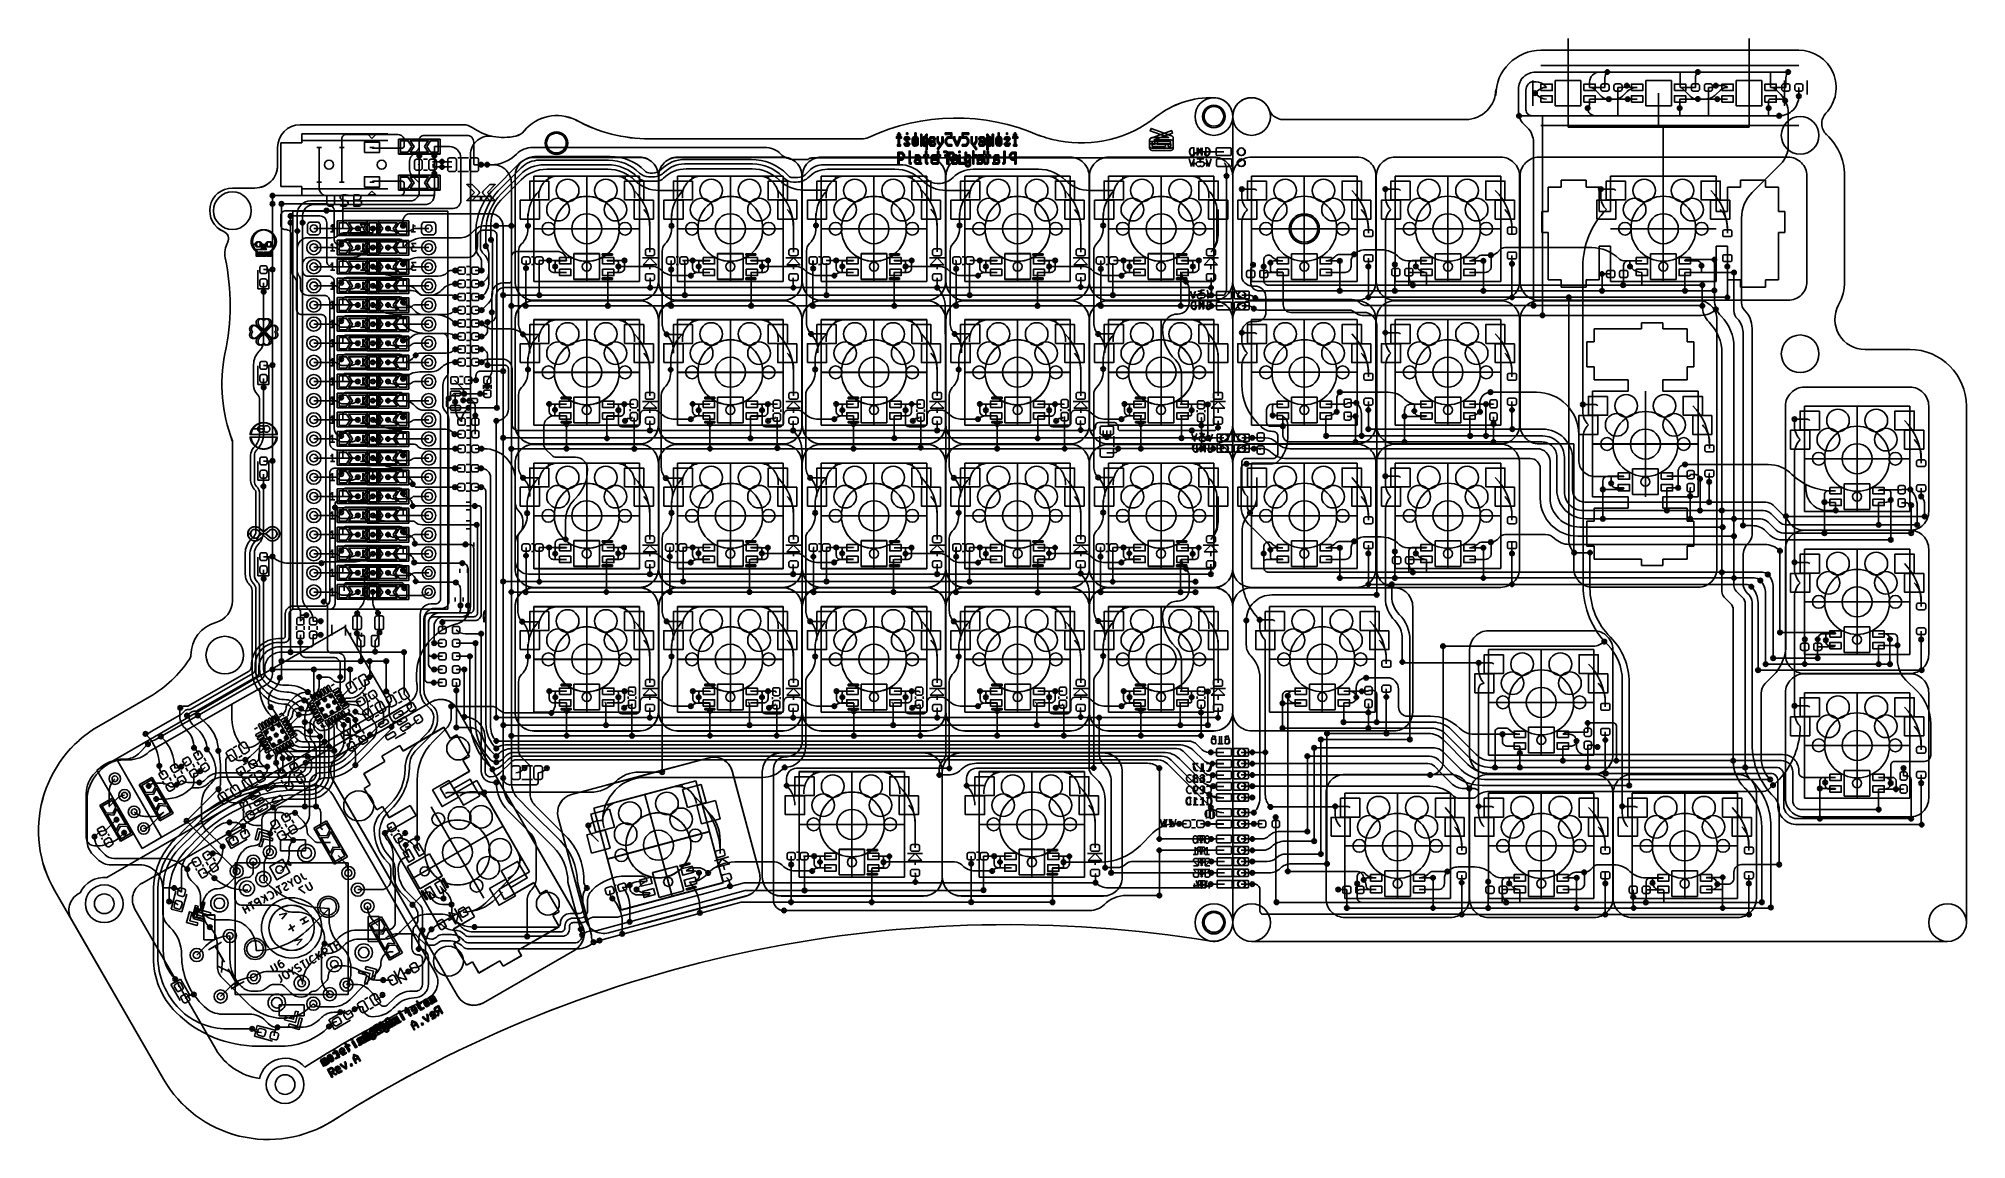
# Model space of a CAD drawing. Header units: millimetres. Extents: x -220 to 263, y -14 to 135.
# Drawn here: x 7.3 to 263.1, y -14.3 to 131.8 of the extents above; entities that cross this region are included whole.
import ezdxf

# ---------------------------------------------------------------- set-up
doc = ezdxf.new("R2010")
doc.units = ezdxf.units.MM
doc.layers.get('0').update_dxf_attribs({"color": 96, "lineweight": 25, "true_color": 0x008000})
for name, color, linetype, lineweight, true_color in [('livello 10', 6, 'Continuous', 25, 0xff00ff), ('livello 11', 30, 'Continuous', 25, 0xff7f00), ('livello 12', 253, 'Continuous', 25, 0xa0a0a4), ('livello 3', 18, 'Continuous', 25, 0x000000), ('livello 4', 18, 'Continuous', 25, 0x000000), ('livello 6', 18, 'Continuous', 25, 0x000000), ('livello 7', 6, 'Continuous', 25, 0xff00ff), ('livello 8', 18, 'Continuous', 25, 0x000000), ('livello 9', 18, 'Continuous', 25, 0x000000)]:
    doc.layers.add(name, color=color, linetype=linetype, lineweight=lineweight, true_color=true_color)

msp = doc.modelspace()

# ---------------------------------------------------------------- linework, layer by layer
for p, q in [((200.62, 125.1), (200.62, 124.29)), ((42, 120.4), (63.68, 120.4)), ((172.43, 121.1), (196.62, 121.1)), ((33, 57.23), (33, 78.45)), ((22, 44.46), (15.29, 40.59)), ((23.88, -6.29), (9.43, 18.73))]:
    msp.add_line(p, q)
at = {"flags": 128}
for points in [[(240.82, 130.29), (206.62, 130.29)], [(165.72, 121.5), (165.72, 14.52)], [(88.32, 118.54), (116.54, 118.54)], [(39, 115), (39, 117.4)], [(246.89, 113.94), (246.89, 113.26)], [(246.89, 113.26), (246.89, 99.6)], [(36, 112), (33, 112)], [(255.56, 90.57), (249.61, 90.57)], [(263.06, 83.07), (263.06, 14.5)], [(168.22, 12), (260.56, 12)]]:
    msp.add_lwpolyline(points, dxfattribs=at)
for centre, radius in [((163.22, 121.5), 2.5), ((168.22, 121.5), 2.5), ((241, 119), 2.5), ((33, 109), 2.5), ((156.22, 106.6), 1.99), ((175.22, 106.6), 1.78), ((241, 90), 2.5), ((32, 50), 2.5), ((16, 17), 2.5), ((163.22, 14.5), 2.5), ((168.22, 14.5), 2.5), ((260.56, 14.5), 2.5), ((40, -7), 2.5)]:
    msp.add_circle(centre, radius)
for centre, radius, start, end in [((206.62, 124.29), 6, 90, 180), ((240.82, 125.34), 4.96, 316.5369, 90), ((162.91, 112.09), 11.91, 88.4954, 128.2824), ((163.22, 121.5), 2.5, 0, 90), ((196.62, 125.1), 4, 270, 0), ((42, 117.4), 3, 90, 180), ((63.68, 118.4), 2, 54.9921, 90), ((76.06, 115.98), 5.64, 63.7318, 140.393), ((88.32, 138.8), 20.27, 241.2186, 270), ((129, 93.75), 27.54, 66.46, 114.9491), ((145.62, 134), 16, 259.324, 308.2824), ((172.43, 123.1), 2, 200.8127, 270), ((245.87, 120.55), 2, 136.5369, 227.0468), ((69, 126), 7.28, 234.9921, 282.8183), ((70.17, 120.85), 2, 282.8183, 320.393), ((116.54, 120.54), 2, 270, 294.9491), ((145.87, 135.34), 17.36, 250.2469, 259.324), ((239.4, 113.6), 7.5, 357.4073, 47.0468), ((36, 115), 3, 270, 0), ((33, 109), 3, 90, 248.0133), ((31.5, 105.29), 1, 330.8326, 68.0133), ((35, 103.34), 3, 150.8326, 191.8893), ((2.5, 96.5), 30.21, 347.5741, 11.8893), ((240.39, 99.6), 6.5, 331.3764, 0.0004), ((249.61, 94.57), 4, 151.3764, 270), ((52.97, 86), 21.35, 169.2022, 200.6976), ((255.56, 83.07), 7.5, 0, 90), ((30, 57.23), 3, 285.466, 0), ((32, 50), 4.5, 105.466, 179.697), ((14, 58.32), 16, 300.0002, 326.4432), ((26.5, 50.03), 1, 326.4432, 359.697), ((23.29, 26.73), 16, 120.0002, 210), ((135.9, -152.99), 167.22, 80.7354, 122.3968), ((163.22, 14.52), 2.5, 260.7354, 0), ((37.73, 1.71), 16, 210, 302.3968)]:
    msp.add_arc(centre, radius, start, end)
at = {"layer": 'livello 10'}
for p, q in [((64.59, 116.41), (64.59, 56.55)), ((56.28, 43.55), (16.33, 20.48)), ((42.9, 32.36), (20.99, 19.71)), ((59.92, 7.88), (46.32, 31.45)), ((12.82, 18.46), (12.56, 18.31)), ((23.88, -6.29), (11.65, 14.9))]:
    msp.add_line(p, q, dxfattribs=at)
at = {"layer": 'livello 10', "flags": 128}
for points in [[(165.72, 121.5), (165.72, 14.52)], [(88.32, 118.54), (116.54, 118.54)], [(30.81, -2.29), (20.08, 16.3)]]:
    msp.add_lwpolyline(points, dxfattribs=at)
at = {"layer": 'livello 10', "color": 6, "true_color": 0xff00ff, "flags": 128}
for points in [[(73.02, 99.6), (73.02, 113.6)], [(73.02, 113.6), (87.02, 113.6)], [(87.02, 113.6), (87.02, 99.6)], [(92.07, 113.6), (106.07, 113.6)], [(92.07, 99.6), (92.07, 113.6)], [(106.07, 113.6), (106.07, 99.6)], [(111.12, 99.6), (111.12, 113.6)], [(111.12, 113.6), (125.12, 113.6)], [(125.12, 113.6), (125.12, 99.6)], [(130.17, 113.6), (144.17, 113.6)], [(130.17, 99.6), (130.17, 113.6)], [(144.17, 113.6), (144.17, 99.6)], [(149.22, 99.6), (149.22, 113.6)], [(149.22, 113.6), (163.22, 113.6)], [(149.22, 99.6), (149.22, 113.6)], [(149.22, 113.6), (163.22, 113.6)], [(163.22, 113.6), (163.22, 99.6)], [(163.22, 113.6), (163.22, 99.6)], [(87.02, 99.6), (73.02, 99.6)], [(106.07, 99.6), (92.07, 99.6)], [(125.12, 99.6), (111.12, 99.6)], [(144.17, 99.6), (130.17, 99.6)], [(163.22, 99.6), (149.22, 99.6)], [(163.22, 99.6), (149.22, 99.6)], [(73.02, 94.55), (87.02, 94.55)], [(73.02, 80.55), (73.02, 94.55)], [(73.02, 94.55), (87.02, 94.55)], [(87.02, 94.55), (87.02, 80.55)], [(92.07, 94.55), (106.07, 94.55)], [(92.07, 94.55), (106.07, 94.55)], [(92.07, 80.55), (92.07, 94.55)], [(106.07, 94.55), (106.07, 80.55)], [(111.12, 94.55), (125.12, 94.55)], [(111.12, 80.55), (111.12, 94.55)], [(111.12, 94.55), (125.12, 94.55)], [(125.12, 94.55), (125.12, 80.55)], [(130.17, 94.55), (144.17, 94.55)], [(130.17, 94.55), (144.17, 94.55)], [(130.17, 80.55), (130.17, 94.55)], [(144.17, 94.55), (144.17, 80.55)], [(149.22, 80.55), (149.22, 94.55)], [(149.22, 94.55), (163.22, 94.55)], [(149.22, 94.55), (163.22, 94.55)], [(149.22, 80.55), (149.22, 94.55)], [(149.22, 94.55), (163.22, 94.55)], [(163.22, 94.55), (163.22, 80.55)], [(163.22, 94.55), (163.22, 80.55)], [(87.02, 80.55), (73.02, 80.55)], [(106.07, 80.55), (92.07, 80.55)], [(125.12, 80.55), (111.12, 80.55)], [(144.17, 80.55), (130.17, 80.55)], [(163.22, 80.55), (149.22, 80.55)], [(163.22, 80.55), (149.22, 80.55)], [(73.02, 75.5), (87.02, 75.5)], [(73.02, 75.5), (87.02, 75.5)], [(73.02, 61.5), (73.02, 75.5)], [(87.02, 75.5), (87.02, 61.5)], [(92.07, 75.5), (106.07, 75.5)], [(92.07, 75.5), (106.07, 75.5)], [(92.07, 61.5), (92.07, 75.5)], [(106.07, 75.5), (106.07, 61.5)], [(111.12, 75.5), (125.12, 75.5)], [(111.12, 75.5), (125.12, 75.5)], [(111.12, 61.5), (111.12, 75.5)], [(125.12, 75.5), (125.12, 61.5)], [(130.17, 75.5), (144.17, 75.5)], [(130.17, 61.5), (130.17, 75.5)], [(130.17, 75.5), (144.17, 75.5)], [(144.17, 75.5), (144.17, 61.5)], [(149.22, 75.5), (163.22, 75.5)], [(149.22, 61.5), (149.22, 75.5)], [(149.22, 61.5), (149.22, 75.5)], [(149.22, 75.5), (163.22, 75.5)], [(149.22, 75.5), (163.22, 75.5)], [(163.22, 75.5), (163.22, 61.5)], [(163.22, 75.5), (163.22, 61.5)], [(87.02, 61.5), (73.02, 61.5)], [(106.07, 61.5), (92.07, 61.5)], [(125.12, 61.5), (111.12, 61.5)], [(144.17, 61.5), (130.17, 61.5)], [(163.22, 61.5), (149.22, 61.5)], [(163.22, 61.5), (149.22, 61.5)], [(73.02, 56.45), (87.02, 56.45)], [(73.02, 42.45), (73.02, 56.45)], [(73.02, 56.45), (87.02, 56.45)], [(87.02, 56.45), (87.02, 42.45)], [(92.07, 56.45), (106.07, 56.45)], [(92.07, 56.45), (106.07, 56.45)], [(92.07, 42.45), (92.07, 56.45)], [(106.07, 56.45), (106.07, 42.45)], [(111.12, 56.45), (125.12, 56.45)], [(111.12, 42.45), (111.12, 56.45)], [(111.12, 56.45), (125.12, 56.45)], [(125.12, 56.45), (125.12, 42.45)], [(130.17, 56.45), (144.17, 56.45)], [(130.17, 42.45), (130.17, 56.45)], [(130.17, 56.45), (144.17, 56.45)], [(144.17, 56.45), (144.17, 42.45)], [(149.22, 56.45), (163.22, 56.45)], [(149.22, 56.45), (163.22, 56.45)], [(149.22, 42.45), (149.22, 56.45)], [(149.22, 56.45), (163.22, 56.45)], [(149.22, 42.45), (149.22, 56.45)], [(163.22, 56.45), (163.22, 42.45)], [(163.22, 56.45), (163.22, 42.45)], [(87.02, 42.45), (73.02, 42.45)], [(106.07, 42.45), (92.07, 42.45)], [(125.12, 42.45), (111.12, 42.45)], [(144.17, 42.45), (130.17, 42.45)], [(163.22, 42.45), (149.22, 42.45)], [(163.22, 42.45), (149.22, 42.45)], [(61.08, 40.43), (55.65, 37.29)], [(61.95, 38.93), (61.08, 40.43)], [(62.8, 39.42), (61.95, 38.93)], [(64.45, 36.56), (62.8, 39.42)], [(53.23, 35.89), (50.43, 34.27)], [(55.24, 38), (52.82, 36.6)], [(52.82, 36.6), (53.23, 35.89)], [(55.65, 37.29), (55.24, 38)], [(63.6, 36.07), (64.45, 36.56)], [(64.46, 34.58), (63.6, 36.07)], [(50.43, 34.27), (51.29, 32.78)], [(60.59, 32.34), (64.46, 34.58)], [(65.42, 33.37), (61.35, 31.02)], [(72.42, 21.25), (65.42, 33.37)], [(80.95, 29.71), (94.47, 33.33)], [(94.47, 33.33), (98.1, 19.81)], [(108.19, 20.54), (108.19, 34.54)], [(108.19, 34.54), (122.19, 34.54)], [(122.19, 34.54), (122.19, 20.54)], [(132.07, 20.54), (132.07, 34.54)], [(132.07, 34.54), (146.07, 34.54)], [(146.07, 34.54), (146.07, 20.54)], [(51.29, 32.78), (50.5, 32.32)], [(50.5, 32.32), (52.15, 29.46)], [(61.35, 31.02), (60.59, 32.34)], [(52.15, 29.46), (52.94, 29.92)], [(52.94, 29.92), (53.81, 28.43)], [(57.37, 28.72), (53.3, 26.37)], [(53.81, 28.43), (56.6, 30.04)], [(56.6, 30.04), (57.37, 28.72)], [(84.57, 16.19), (80.95, 29.71)], [(53.3, 26.37), (60.3, 14.25)], [(68.35, 18.9), (72.42, 21.25)], [(122.19, 20.54), (108.19, 20.54)], [(146.07, 20.54), (132.07, 20.54)], [(69.11, 17.58), (68.35, 18.9)], [(72.98, 19.81), (69.11, 17.58)], [(73.85, 18.32), (72.98, 19.81)], [(74.7, 18.81), (73.85, 18.32)], [(76.35, 15.95), (74.7, 18.81)], [(98.1, 19.81), (84.57, 16.19)], [(60.3, 14.25), (64.37, 16.6)], [(64.37, 16.6), (65.13, 15.28)], [(75.5, 15.46), (76.35, 15.95)], [(76.36, 13.97), (75.5, 15.46)], [(65.13, 15.28), (62.33, 13.66)], [(62.33, 13.66), (63.19, 12.17)], [(70.93, 10.83), (76.36, 13.97)], [(63.19, 12.17), (62.4, 11.71)], [(62.4, 11.71), (64.05, 8.85)], [(71.34, 10.12), (70.93, 10.83)], [(64.05, 8.85), (64.84, 9.31)], [(64.84, 9.31), (65.71, 7.82)], [(65.71, 7.82), (68.5, 9.43)], [(68.5, 9.43), (68.92, 8.72)], [(68.92, 8.72), (71.34, 10.12)]]:
    msp.add_lwpolyline(points, dxfattribs=at)
at = {"layer": 'livello 10', "flags": 128}
msp.add_lwpolyline([(30.81, -2.29, 0.229872), (36.59, -6.2)], format="xyb", dxfattribs=at)
at = {"layer": 'livello 10'}
for centre in [(163.22, 121.52), (76, 117.97), (16, 17), (163.22, 14.52), (40, -7)]:
    msp.add_circle(centre, 1.3, dxfattribs=at)
for centre, radius, start, end in [((162.91, 112.09), 11.91, 88.4954, 128.2824), ((163.22, 121.5), 2.5, 0, 90), ((76.06, 115.98), 5.64, 63.7318, 140.393), ((88.32, 138.8), 20.27, 241.2186, 270), ((129, 93.75), 27.54, 66.46, 114.9491), ((145.62, 134), 16, 259.324, 308.2824), ((67.09, 116.41), 2.5, 78.7536, 180), ((69, 126), 7.28, 258.7536, 282.8183), ((70.17, 120.85), 2, 282.8183, 320.393), ((116.54, 120.54), 2, 270, 294.9491), ((145.87, 135.34), 17.36, 250.2469, 259.324), ((62.09, 56.55), 2.5, 284.9712, 0), ((64.59, 47.2), 7.18, 104.9712, 188.7974), ((55.03, 45.72), 2.5, 300, 8.7974), ((44.15, 30.2), 2.5, 30, 120), ((16, 17), 3.5, 84.6395, 155.3606), ((13.81, 16.15), 2.5, 120, 210), ((22.24, 17.55), 2.5, 120, 210), ((135.9, -152.99), 167.22, 80.7354, 122.3968), ((163.22, 14.52), 2.5, 260.7354, 0), ((57.76, 6.63), 2.5, 296.0837, 30), ((135.9, -152.99), 175.22, 116.0837, 122.1687), ((40, -7), 3.5, 41.7621, 166.8591), ((37.73, 1.71), 16, 210, 302.3968)]:
    msp.add_arc(centre, radius, start, end, dxfattribs=at)
at = {"layer": 'livello 11', "color": 250, "true_color": 0x2f2d31, "flags": 128}
for points in [[(163.22, 124, 0.17537), (155.53, 121.44)], [(165.72, 121.5, 0.414237), (163.22, 124)], [(165.72, 121.5, 0.414237), (163.22, 124)], [(42, 120.4, 0.414204), (39, 117.4)], [(64.82, 120.04, 0.153955), (63.68, 120.4)], [(78.56, 121.04, 0.347563), (71.71, 119.58)], [(78.56, 121.04, 0.126249), (88.32, 118.54)], [(140, 119, 0.214788), (117.38, 118.72)], [(142.65, 118.28, 0.216928), (155.53, 121.44)], [(64.82, 120.04, 0.211765), (70.62, 118.9)], [(70.62, 118.9, 0.165448), (71.71, 119.58)], [(116.54, 118.54, 0.109304), (117.38, 118.72)], [(140, 119, 0.039629), (142.65, 118.28)], [(36, 112, 0.414214), (39, 115)], [(33, 112, 0.824415), (31.88, 106.22)], [(32.38, 104.8, 0.451385), (31.88, 106.22)], [(32.38, 104.8, 0.181094), (32.06, 102.72)], [(32, 90, 0.106495), (32.06, 102.72)], [(32, 90, 0.138297), (33, 78.45)], [(30.8, 54.34, 0.337196), (33, 57.23)], [(30.8, 54.34, 0.335711), (27.5, 50.02)], [(22, 44.46, 0.115896), (27.33, 49.48)], [(27.33, 49.48, 0.146111), (27.5, 50.02)], [(15.29, 40.59, 0.414213), (9.43, 18.73)], [(162.82, 12.05, 0.183811), (46.31, -11.8)], [(162.55, 12.09, 0.497518), (165.72, 14.51)], [(162.82, 12.05, 0.46241), (165.72, 14.52)], [(23.88, -6.29, 0.426518), (46.31, -11.8)]]:
    msp.add_lwpolyline(points, format="xyb", dxfattribs=at)
for points in [[(42, 120.4), (63.68, 120.4)], [(165.72, 121.5), (165.72, 14.52)], [(88.32, 118.54), (116.54, 118.54)], [(39, 115), (39, 117.4)], [(73.02, 113.6), (87.02, 113.6)], [(73.02, 99.6), (73.02, 113.6)], [(87.02, 113.6), (87.02, 99.6)], [(92.07, 113.6), (106.07, 113.6)], [(92.07, 99.6), (92.07, 113.6)], [(106.07, 113.6), (106.07, 99.6)], [(111.12, 113.6), (125.12, 113.6)], [(111.12, 99.6), (111.12, 113.6)], [(125.12, 113.6), (125.12, 99.6)], [(130.17, 113.6), (144.17, 113.6)], [(130.17, 99.6), (130.17, 113.6)], [(144.17, 113.6), (144.17, 99.6)], [(149.22, 113.6), (163.22, 113.6)], [(149.22, 99.6), (149.22, 113.6)], [(149.22, 99.6), (149.22, 113.6)], [(149.22, 113.6), (163.22, 113.6)], [(163.22, 113.6), (163.22, 99.6)], [(163.22, 113.6), (163.22, 99.6)], [(36, 112), (33, 112)], [(78.32, 99.88), (78.32, 103.28)], [(78.32, 103.28), (81.72, 103.28)], [(81.72, 103.28), (78.32, 103.28)], [(78.32, 103.28), (78.32, 99.88)], [(81.72, 103.28), (81.72, 99.88)], [(81.72, 99.88), (81.72, 103.28)], [(97.37, 99.88), (97.37, 103.28)], [(97.37, 103.28), (100.77, 103.28)], [(100.77, 103.28), (97.37, 103.28)], [(97.37, 103.28), (97.37, 99.88)], [(100.77, 103.28), (100.77, 99.88)], [(100.77, 99.88), (100.77, 103.28)], [(116.42, 99.88), (116.42, 103.28)], [(116.42, 103.28), (119.82, 103.28)], [(119.82, 103.28), (116.42, 103.28)], [(116.42, 103.28), (116.42, 99.88)], [(119.82, 103.28), (119.82, 99.88)], [(119.82, 99.88), (119.82, 103.28)], [(135.47, 99.88), (135.47, 103.28)], [(135.47, 103.28), (138.87, 103.28)], [(138.87, 103.28), (135.47, 103.28)], [(135.47, 103.28), (135.47, 99.88)], [(138.87, 103.28), (138.87, 99.88)], [(138.87, 99.88), (138.87, 103.28)], [(154.52, 99.88), (154.52, 103.28)], [(154.52, 103.28), (157.92, 103.28)], [(157.92, 103.28), (154.52, 103.28)], [(154.52, 103.28), (154.52, 99.88)], [(157.92, 103.28), (157.92, 99.88)], [(157.92, 99.88), (157.92, 103.28)], [(81.72, 99.88), (78.32, 99.88)], [(78.32, 99.88), (81.72, 99.88)], [(100.77, 99.88), (97.37, 99.88)], [(97.37, 99.88), (100.77, 99.88)], [(119.82, 99.88), (116.42, 99.88)], [(116.42, 99.88), (119.82, 99.88)], [(138.87, 99.88), (135.47, 99.88)], [(135.47, 99.88), (138.87, 99.88)], [(157.92, 99.88), (154.52, 99.88)], [(154.52, 99.88), (157.92, 99.88)], [(87.02, 99.6), (73.02, 99.6)], [(106.07, 99.6), (92.07, 99.6)], [(125.12, 99.6), (111.12, 99.6)], [(144.17, 99.6), (130.17, 99.6)], [(163.22, 99.6), (149.22, 99.6)], [(163.22, 99.6), (149.22, 99.6)], [(73.02, 80.55), (73.02, 94.55)], [(73.02, 94.55), (87.02, 94.55)], [(73.02, 94.55), (87.02, 94.55)], [(87.02, 94.55), (87.02, 80.55)], [(92.07, 94.55), (106.07, 94.55)], [(92.07, 94.55), (106.07, 94.55)], [(92.07, 80.55), (92.07, 94.55)], [(106.07, 94.55), (106.07, 80.55)], [(111.12, 94.55), (125.12, 94.55)], [(111.12, 94.55), (125.12, 94.55)], [(111.12, 80.55), (111.12, 94.55)], [(125.12, 94.55), (125.12, 80.55)], [(130.17, 94.55), (144.17, 94.55)], [(130.17, 94.55), (144.17, 94.55)], [(130.17, 80.55), (130.17, 94.55)], [(144.17, 94.55), (144.17, 80.55)], [(149.22, 94.55), (163.22, 94.55)], [(149.22, 94.55), (163.22, 94.55)], [(149.22, 80.55), (149.22, 94.55)], [(149.22, 80.55), (149.22, 94.55)], [(149.22, 94.55), (163.22, 94.55)], [(163.22, 94.55), (163.22, 80.55)], [(163.22, 94.55), (163.22, 80.55)], [(78.32, 84.23), (81.72, 84.23)], [(78.32, 80.83), (78.32, 84.23)], [(81.72, 84.23), (78.32, 84.23)], [(78.32, 84.23), (78.32, 80.83)], [(81.72, 84.23), (81.72, 80.83)], [(81.72, 80.83), (81.72, 84.23)], [(97.37, 84.23), (100.77, 84.23)], [(97.37, 80.83), (97.37, 84.23)], [(100.77, 84.23), (97.37, 84.23)], [(97.37, 84.23), (97.37, 80.83)], [(100.77, 84.23), (100.77, 80.83)], [(100.77, 80.83), (100.77, 84.23)], [(116.42, 84.23), (119.82, 84.23)], [(116.42, 80.83), (116.42, 84.23)], [(119.82, 84.23), (116.42, 84.23)], [(116.42, 84.23), (116.42, 80.83)], [(119.82, 84.23), (119.82, 80.83)], [(119.82, 80.83), (119.82, 84.23)], [(135.47, 84.23), (138.87, 84.23)], [(135.47, 80.83), (135.47, 84.23)], [(138.87, 84.23), (135.47, 84.23)], [(135.47, 84.23), (135.47, 80.83)], [(138.87, 84.23), (138.87, 80.83)], [(138.87, 80.83), (138.87, 84.23)], [(154.52, 84.23), (157.92, 84.23)], [(154.52, 80.83), (154.52, 84.23)], [(157.92, 84.23), (154.52, 84.23)], [(154.52, 84.23), (154.52, 80.83)], [(157.92, 84.23), (157.92, 80.83)], [(157.92, 80.83), (157.92, 84.23)], [(87.02, 80.55), (73.02, 80.55)], [(81.72, 80.83), (78.32, 80.83)], [(78.32, 80.83), (81.72, 80.83)], [(106.07, 80.55), (92.07, 80.55)], [(100.77, 80.83), (97.37, 80.83)], [(97.37, 80.83), (100.77, 80.83)], [(125.12, 80.55), (111.12, 80.55)], [(119.82, 80.83), (116.42, 80.83)], [(116.42, 80.83), (119.82, 80.83)], [(144.17, 80.55), (130.17, 80.55)], [(138.87, 80.83), (135.47, 80.83)], [(135.47, 80.83), (138.87, 80.83)], [(163.22, 80.55), (149.22, 80.55)], [(163.22, 80.55), (149.22, 80.55)], [(157.92, 80.83), (154.52, 80.83)], [(154.52, 80.83), (157.92, 80.83)], [(33, 57.23), (33, 78.45)], [(73.02, 61.5), (73.02, 75.5)], [(73.02, 75.5), (87.02, 75.5)], [(73.02, 75.5), (87.02, 75.5)], [(87.02, 75.5), (87.02, 61.5)], [(92.07, 61.5), (92.07, 75.5)], [(92.07, 75.5), (106.07, 75.5)], [(92.07, 75.5), (106.07, 75.5)], [(106.07, 75.5), (106.07, 61.5)], [(111.12, 75.5), (125.12, 75.5)], [(111.12, 61.5), (111.12, 75.5)], [(111.12, 75.5), (125.12, 75.5)], [(125.12, 75.5), (125.12, 61.5)], [(130.17, 75.5), (144.17, 75.5)], [(130.17, 61.5), (130.17, 75.5)], [(130.17, 75.5), (144.17, 75.5)], [(144.17, 75.5), (144.17, 61.5)], [(149.22, 75.5), (163.22, 75.5)], [(149.22, 61.5), (149.22, 75.5)], [(149.22, 61.5), (149.22, 75.5)], [(149.22, 75.5), (163.22, 75.5)], [(149.22, 75.5), (163.22, 75.5)], [(163.22, 75.5), (163.22, 61.5)], [(163.22, 75.5), (163.22, 61.5)], [(78.32, 61.78), (78.32, 65.18)], [(78.32, 65.18), (81.72, 65.18)], [(81.72, 65.18), (78.32, 65.18)], [(78.32, 65.18), (78.32, 61.78)], [(81.72, 65.18), (81.72, 61.78)], [(81.72, 61.78), (81.72, 65.18)], [(97.37, 61.78), (97.37, 65.18)], [(97.37, 65.18), (100.77, 65.18)], [(100.77, 65.18), (97.37, 65.18)], [(97.37, 65.18), (97.37, 61.78)], [(100.77, 65.18), (100.77, 61.78)], [(100.77, 61.78), (100.77, 65.18)], [(116.42, 61.78), (116.42, 65.18)], [(116.42, 65.18), (119.82, 65.18)], [(119.82, 65.18), (116.42, 65.18)], [(116.42, 65.18), (116.42, 61.78)], [(119.82, 65.18), (119.82, 61.78)], [(119.82, 61.78), (119.82, 65.18)], [(135.47, 61.78), (135.47, 65.18)], [(135.47, 65.18), (138.87, 65.18)], [(138.87, 65.18), (135.47, 65.18)], [(135.47, 65.18), (135.47, 61.78)], [(138.87, 65.18), (138.87, 61.78)], [(138.87, 61.78), (138.87, 65.18)], [(154.52, 61.78), (154.52, 65.18)], [(154.52, 65.18), (157.92, 65.18)], [(157.92, 65.18), (154.52, 65.18)], [(154.52, 65.18), (154.52, 61.78)], [(157.92, 65.18), (157.92, 61.78)], [(157.92, 61.78), (157.92, 65.18)], [(87.02, 61.5), (73.02, 61.5)], [(81.72, 61.78), (78.32, 61.78)], [(78.32, 61.78), (81.72, 61.78)], [(106.07, 61.5), (92.07, 61.5)], [(100.77, 61.78), (97.37, 61.78)], [(97.37, 61.78), (100.77, 61.78)], [(125.12, 61.5), (111.12, 61.5)], [(119.82, 61.78), (116.42, 61.78)], [(116.42, 61.78), (119.82, 61.78)], [(144.17, 61.5), (130.17, 61.5)], [(138.87, 61.78), (135.47, 61.78)], [(135.47, 61.78), (138.87, 61.78)], [(163.22, 61.5), (149.22, 61.5)], [(163.22, 61.5), (149.22, 61.5)], [(157.92, 61.78), (154.52, 61.78)], [(154.52, 61.78), (157.92, 61.78)], [(73.02, 56.45), (87.02, 56.45)], [(73.02, 56.45), (87.02, 56.45)], [(73.02, 42.45), (73.02, 56.45)], [(87.02, 56.45), (87.02, 42.45)], [(92.07, 56.45), (106.07, 56.45)], [(92.07, 42.45), (92.07, 56.45)], [(92.07, 56.45), (106.07, 56.45)], [(106.07, 56.45), (106.07, 42.45)], [(111.12, 42.45), (111.12, 56.45)], [(111.12, 56.45), (125.12, 56.45)], [(111.12, 56.45), (125.12, 56.45)], [(125.12, 56.45), (125.12, 42.45)], [(130.17, 56.45), (144.17, 56.45)], [(130.17, 42.45), (130.17, 56.45)], [(130.17, 56.45), (144.17, 56.45)], [(144.17, 56.45), (144.17, 42.45)], [(149.22, 56.45), (163.22, 56.45)], [(149.22, 42.45), (149.22, 56.45)], [(149.22, 56.45), (163.22, 56.45)], [(149.22, 56.45), (163.22, 56.45)], [(149.22, 42.45), (149.22, 56.45)], [(163.22, 56.45), (163.22, 42.45)], [(163.22, 56.45), (163.22, 42.45)], [(78.32, 46.13), (81.72, 46.13)], [(78.32, 42.73), (78.32, 46.13)], [(81.72, 46.13), (78.32, 46.13)], [(78.32, 46.13), (78.32, 42.73)], [(81.72, 46.13), (81.72, 42.73)], [(81.72, 42.73), (81.72, 46.13)], [(97.37, 46.13), (100.77, 46.13)], [(97.37, 42.73), (97.37, 46.13)], [(100.77, 46.13), (97.37, 46.13)], [(97.37, 46.13), (97.37, 42.73)], [(100.77, 46.13), (100.77, 42.73)], [(100.77, 42.73), (100.77, 46.13)], [(116.42, 46.13), (119.82, 46.13)], [(116.42, 42.73), (116.42, 46.13)], [(119.82, 46.13), (116.42, 46.13)], [(116.42, 46.13), (116.42, 42.73)], [(119.82, 46.13), (119.82, 42.73)], [(119.82, 42.73), (119.82, 46.13)], [(135.47, 46.13), (138.87, 46.13)], [(135.47, 42.73), (135.47, 46.13)], [(138.87, 46.13), (135.47, 46.13)], [(135.47, 46.13), (135.47, 42.73)], [(138.87, 46.13), (138.87, 42.73)], [(138.87, 42.73), (138.87, 46.13)], [(154.52, 46.13), (157.92, 46.13)], [(154.52, 42.73), (154.52, 46.13)], [(157.92, 46.13), (154.52, 46.13)], [(154.52, 46.13), (154.52, 42.73)], [(157.92, 46.13), (157.92, 42.73)], [(157.92, 42.73), (157.92, 46.13)], [(22, 44.46), (15.29, 40.59)], [(87.02, 42.45), (73.02, 42.45)], [(81.72, 42.73), (78.32, 42.73)], [(78.32, 42.73), (81.72, 42.73)], [(106.07, 42.45), (92.07, 42.45)], [(100.77, 42.73), (97.37, 42.73)], [(97.37, 42.73), (100.77, 42.73)], [(125.12, 42.45), (111.12, 42.45)], [(119.82, 42.73), (116.42, 42.73)], [(116.42, 42.73), (119.82, 42.73)], [(144.17, 42.45), (130.17, 42.45)], [(138.87, 42.73), (135.47, 42.73)], [(135.47, 42.73), (138.87, 42.73)], [(163.22, 42.45), (149.22, 42.45)], [(163.22, 42.45), (149.22, 42.45)], [(157.92, 42.73), (154.52, 42.73)], [(154.52, 42.73), (157.92, 42.73)], [(61.08, 40.43), (55.65, 37.29)], [(61.95, 38.93), (61.08, 40.43)], [(62.8, 39.42), (61.95, 38.93)], [(64.45, 36.56), (62.8, 39.42)], [(53.23, 35.89), (50.43, 34.27)], [(55.24, 38), (52.82, 36.6)], [(52.82, 36.6), (53.23, 35.89)], [(55.65, 37.29), (55.24, 38)], [(63.6, 36.07), (64.45, 36.56)], [(64.46, 34.58), (63.6, 36.07)], [(50.43, 34.27), (51.29, 32.78)], [(60.59, 32.34), (64.46, 34.58)], [(65.42, 33.37), (61.35, 31.02)], [(72.42, 21.25), (65.42, 33.37)], [(80.95, 29.71), (94.47, 33.33)], [(94.47, 33.33), (98.1, 19.81)], [(108.19, 34.54), (122.19, 34.54)], [(108.19, 20.54), (108.19, 34.54)], [(122.19, 34.54), (122.19, 20.54)], [(132.07, 34.54), (146.07, 34.54)], [(132.07, 20.54), (132.07, 34.54)], [(146.07, 34.54), (146.07, 20.54)], [(51.29, 32.78), (50.5, 32.32)], [(50.5, 32.32), (52.15, 29.46)], [(61.35, 31.02), (60.59, 32.34)], [(52.15, 29.46), (52.94, 29.92)], [(52.94, 29.92), (53.81, 28.43)], [(57.37, 28.72), (53.3, 26.37)], [(53.81, 28.43), (56.6, 30.04)], [(56.6, 30.04), (57.37, 28.72)], [(84.57, 16.19), (80.95, 29.71)], [(53.3, 26.37), (60.3, 14.25)], [(56.19, 21.93), (59.14, 23.63)], [(59.14, 23.63), (56.19, 21.93)], [(59.14, 23.63), (60.84, 20.68)], [(60.84, 20.68), (59.14, 23.63)], [(113.49, 20.82), (113.49, 24.22)], [(113.49, 24.22), (116.89, 24.22)], [(116.89, 24.22), (113.49, 24.22)], [(113.49, 24.22), (113.49, 20.82)], [(116.89, 24.22), (116.89, 20.82)], [(116.89, 20.82), (116.89, 24.22)], [(137.37, 20.82), (137.37, 24.22)], [(137.37, 24.22), (140.77, 24.22)], [(140.77, 24.22), (137.37, 24.22)], [(137.37, 24.22), (137.37, 20.82)], [(140.77, 24.22), (140.77, 20.82)], [(140.77, 20.82), (140.77, 24.22)], [(57.89, 18.98), (56.19, 21.93)], [(56.19, 21.93), (57.89, 18.98)], [(60.84, 20.68), (57.89, 18.98)], [(57.89, 18.98), (60.84, 20.68)], [(68.35, 18.9), (72.42, 21.25)], [(88.74, 21.12), (92.02, 22)], [(92.02, 22), (88.74, 21.12)], [(89.62, 17.83), (88.74, 21.12)], [(88.74, 21.12), (89.62, 17.83)], [(92.02, 22), (92.9, 18.71)], [(92.9, 18.71), (92.02, 22)], [(122.19, 20.54), (108.19, 20.54)], [(116.89, 20.82), (113.49, 20.82)], [(113.49, 20.82), (116.89, 20.82)], [(146.07, 20.54), (132.07, 20.54)], [(140.77, 20.82), (137.37, 20.82)], [(137.37, 20.82), (140.77, 20.82)], [(23.88, -6.29), (9.43, 18.73)], [(69.11, 17.58), (68.35, 18.9)], [(72.98, 19.81), (69.11, 17.58)], [(73.85, 18.32), (72.98, 19.81)], [(74.7, 18.81), (73.85, 18.32)], [(76.35, 15.95), (74.7, 18.81)], [(98.1, 19.81), (84.57, 16.19)], [(92.9, 18.71), (89.62, 17.83)], [(89.62, 17.83), (92.9, 18.71)], [(60.3, 14.25), (64.37, 16.6)], [(64.37, 16.6), (65.13, 15.28)], [(75.5, 15.46), (76.35, 15.95)], [(76.36, 13.97), (75.5, 15.46)], [(65.13, 15.28), (62.33, 13.66)], [(62.33, 13.66), (63.19, 12.17)], [(70.93, 10.83), (76.36, 13.97)], [(63.19, 12.17), (62.4, 11.71)], [(62.4, 11.71), (64.05, 8.85)], [(71.34, 10.12), (70.93, 10.83)], [(64.05, 8.85), (64.84, 9.31)], [(64.84, 9.31), (65.71, 7.82)], [(65.71, 7.82), (68.5, 9.43)], [(68.5, 9.43), (68.92, 8.72)], [(68.92, 8.72), (71.34, 10.12)]]:
    msp.add_lwpolyline(points, dxfattribs=at)
at = {"layer": 'livello 11', "color": 139, "true_color": 0x174d58, "flags": 128}
for points in [[(42.22, 118), (39.42, 118)], [(39.42, 112.2), (39.42, 118)], [(42.22, 118.3), (53.62, 118.3)], [(42.22, 118.3), (42.22, 118)], [(51.02, 119.1), (52.02, 119.1)], [(51.52, 118.6), (51.02, 119.1)], [(52.02, 119.1), (51.52, 118.6)], [(55.05, 118.45), (55.05, 116.5)], [(60.55, 118.45), (55.05, 118.45)], [(60.55, 116.5), (60.55, 118.45)], [(121.35, 117.81), (121.33, 117.78), (121.23, 117.78), (121.23, 117.58), (121.37, 117.58), (121.39, 117.58), (121.4, 117.59), (121.42, 117.6), (121.42, 117.61), (121.48, 117.7), (121.49, 117.71), (121.5, 117.73), (121.5, 117.75), (121.51, 117.76), (121.51, 118.61), (121.76, 118.61), (121.76, 118.81), (121.51, 118.81), (121.51, 119.32), (121.35, 119.32), (121.35, 118.81), (121.1, 118.81), (121.1, 118.61), (121.35, 118.61), (121.35, 117.81)], [(122.61, 119.32), (122.45, 119.32), (122.45, 119.12), (122.61, 119.12), (122.61, 119.32)], [(122.61, 118.81), (122.45, 118.81), (122.45, 117.58), (122.61, 117.58), (122.61, 118.81)], [(123.56, 117.81), (123.54, 117.78), (123.43, 117.78), (123.43, 117.58), (123.57, 117.58), (123.59, 117.58), (123.6, 117.59), (123.62, 117.6), (123.62, 117.61), (123.69, 117.7), (123.7, 117.71), (123.7, 117.73), (123.71, 117.75), (123.71, 117.76), (123.71, 119.32), (123.56, 119.32), (123.56, 117.81)], [(125.18, 117.06), (125.03, 117.06), (125.03, 117.58), (124.72, 117.58), (124.71, 117.58), (124.7, 117.58), (124.68, 117.6), (124.67, 117.61), (124.42, 117.95), (124.42, 117.96), (124.41, 117.98), (124.4, 118), (124.4, 118.02), (124.4, 118.06), (124.55, 118.06), (124.75, 117.78), (125.03, 117.78), (125.03, 118.61), (124.74, 118.61), (124.55, 118.36), (124.55, 118.06), (124.4, 118.06), (124.4, 118.4), (124.4, 118.41), (124.4, 118.43), (124.41, 118.45), (124.42, 118.47), (124.67, 118.8), (124.68, 118.8), (124.69, 118.81), (124.71, 118.81), (125.18, 118.81), (125.18, 117.06)], [(125.66, 118.5), (125.74, 118.61), (126.04, 118.61), (126.09, 118.54), (125.53, 117.93), (125.52, 117.91), (125.51, 117.9), (125.5, 117.88), (125.5, 117.86), (125.5, 117.84), (125.51, 117.82), (125.51, 117.8), (125.52, 117.78), (125.65, 117.61), (125.67, 117.59), (125.68, 117.58), (125.7, 117.58), (125.71, 117.58), (126.08, 117.58), (126.09, 117.58), (126.11, 117.59), (126.13, 117.6), (126.13, 117.61), (126.26, 117.78), (126.27, 117.79), (126.27, 117.81), (126.28, 117.84), (126.28, 117.85), (126.28, 117.94), (126.13, 117.94), (126.13, 117.89), (126.04, 117.78), (125.74, 117.78), (125.69, 117.84), (126.25, 118.45), (126.26, 118.47), (126.27, 118.49), (126.27, 118.51), (126.28, 118.53), (126.28, 118.54), (126.27, 118.56), (126.27, 118.58), (126.26, 118.6), (126.26, 118.6), (126.13, 118.78), (126.12, 118.79), (126.1, 118.8), (126.09, 118.81), (126.08, 118.81), (125.71, 118.81), (125.69, 118.81), (125.68, 118.8), (125.66, 118.78), (125.66, 118.78), (125.53, 118.61), (125.52, 118.59), (125.51, 118.57), (125.51, 118.55), (125.51, 118.54), (125.51, 118.43), (125.66, 118.43), (125.66, 118.5)], [(127.59, 119.33), (127.59, 119.13), (128.32, 119.13), (128.32, 118.81), (127.91, 118.81), (127.9, 118.81), (127.88, 118.8), (127.86, 118.79), (127.86, 118.78), (127.61, 118.44), (127.6, 118.43), (127.6, 118.41), (127.59, 118.39), (127.59, 118.37), (127.59, 118.02), (127.59, 118), (127.6, 117.98), (127.61, 117.96), (127.61, 117.95), (127.86, 117.61), (127.87, 117.6), (127.89, 117.58), (127.91, 117.58), (127.92, 117.58), (128.47, 117.58), (128.47, 117.78), (127.95, 117.78), (127.74, 118.06), (127.74, 118.34), (127.94, 118.61), (128.47, 118.61), (128.47, 119.33), (127.59, 119.33)], [(129.43, 118.56), (129.13, 117.88), (128.83, 118.57), (128.83, 118.81), (128.68, 118.81), (128.68, 118.54), (128.68, 118.52), (128.69, 118.5), (128.69, 118.49), (129.07, 117.62), (129.08, 117.61), (129.09, 117.59), (129.11, 117.58), (129.13, 117.57), (129.13, 117.57), (129.15, 117.58), (129.17, 117.58), (129.18, 117.6), (129.2, 117.62), (129.2, 117.62), (129.57, 118.48), (129.58, 118.5), (129.58, 118.52), (129.58, 118.53), (129.58, 118.81), (129.43, 118.81), (129.43, 118.56)], [(131.44, 117.67), (131.76, 118.12), (131.77, 118.14), (131.78, 118.16), (131.78, 118.18), (131.78, 118.19), (131.78, 118.81), (131.63, 118.81), (131.63, 118.23), (131.33, 117.82), (131.16, 118.06), (131.16, 118.81), (131.01, 118.81), (131.01, 118.02), (131.01, 118), (131.01, 117.98), (131.02, 117.96), (131.03, 117.95), (131.67, 117.07), (131.77, 117.21), (131.44, 117.67)], [(132.69, 118.81), (132.71, 118.8), (132.72, 118.79), (132.74, 118.77), (132.86, 118.6), (132.86, 118.59), (132.87, 118.57), (132.88, 118.55), (132.88, 118.53), (132.88, 117.85), (132.88, 117.83), (132.88, 117.82), (132.87, 117.8), (132.86, 117.78), (132.74, 117.61), (132.73, 117.61), (132.72, 117.59), (132.7, 117.58), (132.69, 117.58), (132.11, 117.58), (132.11, 117.77), (132.65, 117.77), (132.73, 117.89), (132.73, 118.09), (132.11, 118.09), (132.11, 118.29), (132.26, 118.29), (132.73, 118.29), (132.73, 118.49), (132.65, 118.61), (132.34, 118.61), (132.26, 118.49), (132.26, 118.29), (132.11, 118.29), (132.11, 118.53), (132.11, 118.54), (132.11, 118.56), (132.12, 118.58), (132.13, 118.6), (132.25, 118.77), (132.26, 118.78), (132.27, 118.8), (132.29, 118.81), (132.31, 118.81), (132.68, 118.81), (132.69, 118.81)], [(133.82, 117.98), (133.82, 117.58), (133.98, 117.58), (133.98, 119.15), (133.82, 119.15), (133.82, 118.27), (133.25, 119.09), (133.25, 119.15), (133.1, 119.15), (133.1, 119.05), (133.1, 119.03), (133.1, 119.01), (133.11, 118.99), (133.12, 118.98), (133.55, 118.36), (133.12, 117.75), (133.11, 117.73), (133.1, 117.71), (133.1, 117.69), (133.1, 117.68), (133.1, 117.58), (133.25, 117.58), (133.25, 117.64), (133.66, 118.22), (133.82, 117.98)], [(134.89, 118.81), (134.91, 118.81), (134.92, 118.8), (134.94, 118.79), (135.06, 118.61), (135.07, 118.6), (135.08, 118.58), (135.08, 118.56), (135.08, 118.54), (135.08, 117.85), (135.08, 117.83), (135.08, 117.81), (135.07, 117.79), (135.06, 117.78), (134.94, 117.61), (134.92, 117.6), (134.9, 117.59), (134.89, 117.59), (134.5, 117.59), (134.5, 117.59), (134.48, 117.59), (134.46, 117.6), (134.45, 117.61), (134.33, 117.78), (134.32, 117.79), (134.32, 117.81), (134.31, 117.83), (134.31, 117.85), (134.31, 117.89), (134.46, 117.89), (134.53, 117.78), (134.85, 117.78), (134.93, 117.89), (134.93, 118.5), (134.85, 118.62), (134.53, 118.62), (134.46, 118.5), (134.46, 117.89), (134.31, 117.89), (134.31, 118.54), (134.31, 118.54), (134.31, 118.56), (134.32, 118.58), (134.33, 118.6), (134.44, 118.78), (134.45, 118.79), (134.46, 118.8), (134.48, 118.81), (134.5, 118.81), (134.89, 118.81), (134.89, 118.81)], [(135.57, 118.5), (135.65, 118.61), (135.95, 118.61), (136, 118.54), (135.44, 117.93), (135.42, 117.91), (135.42, 117.9), (135.41, 117.88), (135.41, 117.86), (135.41, 117.84), (135.41, 117.82), (135.42, 117.8), (135.43, 117.78), (135.56, 117.61), (135.57, 117.59), (135.59, 117.58), (135.61, 117.58), (135.61, 117.58), (135.98, 117.58), (136, 117.58), (136.02, 117.59), (136.03, 117.6), (136.04, 117.61), (136.16, 117.78), (136.17, 117.79), (136.18, 117.81), (136.18, 117.84), (136.19, 117.85), (136.19, 117.94), (136.03, 117.94), (136.03, 117.89), (135.95, 117.78), (135.64, 117.78), (135.6, 117.84), (136.16, 118.45), (136.17, 118.47), (136.18, 118.49), (136.18, 118.51), (136.18, 118.53), (136.18, 118.54), (136.18, 118.56), (136.18, 118.58), (136.17, 118.6), (136.16, 118.6), (136.04, 118.78), (136.03, 118.79), (136.01, 118.8), (135.99, 118.81), (135.99, 118.81), (135.62, 118.81), (135.6, 118.81), (135.58, 118.8), (135.57, 118.78), (135.57, 118.78), (135.44, 118.61), (135.43, 118.59), (135.42, 118.57), (135.42, 118.55), (135.41, 118.54), (135.41, 118.43), (135.57, 118.43), (135.57, 118.5)], [(137.04, 119.15), (136.64, 119.15), (136.64, 118.95), (136.77, 118.95), (136.77, 117.78), (136.64, 117.78), (136.64, 117.57), (137.04, 117.57), (137.04, 117.78), (136.92, 117.78), (136.92, 118.95), (137.04, 118.95), (137.04, 119.15)], [(157.62, 118.93), (157.65, 118.92), (157.68, 118.9), (157.71, 118.88), (157.73, 118.86), (157.75, 118.84), (157.77, 118.81), (157.79, 118.78), (157.81, 118.75), (157.82, 118.72), (157.83, 118.69), (157.83, 118.66), (157.84, 118.62), (157.84, 118.61), (157.84, 117.65), (157.83, 117.61), (157.83, 117.58), (157.82, 117.55), (157.81, 117.51), (157.8, 117.48), (157.78, 117.45), (157.76, 117.43), (157.73, 117.4), (157.71, 117.38), (157.68, 117.35), (157.65, 117.34), (157.62, 117.32), (157.59, 117.31), (157.55, 117.3), (157.52, 117.3), (157.48, 117.3), (155.04, 117.3), (155, 117.3), (154.97, 117.3), (154.93, 117.31), (154.9, 117.32), (154.87, 117.34), (154.84, 117.35), (154.81, 117.38), (154.79, 117.4), (154.76, 117.43), (154.74, 117.45), (154.73, 117.48), (154.71, 117.51), (154.7, 117.55), (154.69, 117.58), (154.69, 117.61), (154.69, 117.65), (154.69, 118.17), (155.04, 118.17), (155.04, 117.82), (155.38, 117.82), (155.38, 118.17), (155.74, 118.17), (155.74, 117.82), (157.48, 117.82), (157.48, 118.17), (155.74, 118.17), (155.38, 118.17), (155.04, 118.17), (154.69, 118.17), (154.69, 118.35), (154.69, 118.38), (154.69, 118.42), (154.7, 118.45), (154.71, 118.48), (154.73, 118.51), (154.74, 118.54), (154.76, 118.57), (154.79, 118.6), (154.81, 118.62), (154.84, 118.64), (154.87, 118.66), (154.9, 118.67), (154.93, 118.68), (154.97, 118.69), (155, 118.7), (155.04, 118.7), (157.24, 118.7), (154.77, 119.59), (154.9, 119.92), (157.62, 118.93)], [(55.05, 116.5), (60.55, 116.5)], [(58.88, 115.83), (58.36, 115.83)], [(62.91, 116.01), (64.33, 116.01)], [(126.56, 115.41), (126.54, 115.38), (126.43, 115.38), (126.43, 115.18), (126.57, 115.18), (126.59, 115.18), (126.61, 115.19), (126.62, 115.2), (126.62, 115.21), (126.69, 115.3), (126.7, 115.31), (126.71, 115.33), (126.71, 115.35), (126.71, 115.36), (126.71, 116.21), (126.96, 116.21), (126.96, 116.41), (126.71, 116.41), (126.71, 116.92), (126.56, 116.92), (126.56, 116.41), (126.31, 116.41), (126.31, 116.21), (126.56, 116.21), (126.56, 115.41)], [(127.7, 116.72), (127.77, 116.62), (127.77, 116.41), (127.53, 116.41), (127.53, 116.21), (127.78, 116.21), (127.78, 115.18), (127.93, 115.18), (127.93, 116.21), (128.18, 116.21), (128.18, 116.41), (127.93, 116.41), (127.93, 116.66), (127.92, 116.68), (127.92, 116.7), (127.91, 116.72), (127.91, 116.73), (127.79, 116.89), (127.77, 116.91), (127.76, 116.92), (127.74, 116.92), (127.73, 116.92), (127.4, 116.92), (127.4, 116.72), (127.7, 116.72)], [(129.09, 116.41), (129.11, 116.4), (129.12, 116.39), (129.13, 116.37), (129.26, 116.2), (129.26, 116.19), (129.27, 116.17), (129.28, 116.15), (129.28, 116.13), (129.28, 115.45), (129.28, 115.43), (129.28, 115.42), (129.27, 115.4), (129.26, 115.38), (129.13, 115.21), (129.13, 115.21), (129.12, 115.19), (129.1, 115.18), (129.08, 115.18), (128.5, 115.18), (128.5, 115.37), (129.05, 115.37), (129.13, 115.49), (129.13, 115.69), (128.51, 115.69), (128.51, 115.89), (128.65, 115.89), (129.13, 115.89), (129.13, 116.09), (129.05, 116.21), (128.74, 116.21), (128.65, 116.09), (128.65, 115.89), (128.51, 115.89), (128.51, 116.13), (128.51, 116.14), (128.51, 116.16), (128.52, 116.18), (128.53, 116.2), (128.65, 116.37), (128.66, 116.38), (128.67, 116.4), (128.69, 116.41), (128.7, 116.41), (129.08, 116.41), (129.09, 116.41)], [(130.38, 116.75), (130.23, 116.75), (130.23, 115.38), (129.49, 115.38), (129.49, 115.18), (130.38, 115.18), (130.38, 116.75)], [(132.39, 116.41), (132.41, 116.4), (132.42, 116.39), (132.44, 116.37), (132.56, 116.2), (132.56, 116.19), (132.57, 116.17), (132.58, 116.15), (132.58, 116.13), (132.58, 115.45), (132.58, 115.43), (132.58, 115.42), (132.57, 115.4), (132.56, 115.38), (132.44, 115.21), (132.43, 115.21), (132.42, 115.19), (132.4, 115.18), (132.38, 115.18), (131.81, 115.18), (131.81, 115.37), (132.35, 115.37), (132.43, 115.49), (132.43, 115.69), (131.81, 115.69), (131.81, 115.89), (131.96, 115.89), (132.43, 115.89), (132.43, 116.09), (132.35, 116.21), (132.04, 116.21), (131.96, 116.09), (131.96, 115.89), (131.81, 115.89), (131.81, 116.13), (131.81, 116.14), (131.81, 116.16), (131.82, 116.18), (131.83, 116.2), (131.95, 116.37), (131.96, 116.38), (131.97, 116.4), (131.99, 116.41), (132.01, 116.41), (132.38, 116.41), (132.39, 116.41)], [(133.16, 115.41), (133.14, 115.38), (133.04, 115.38), (133.04, 115.18), (133.18, 115.18), (133.19, 115.18), (133.21, 115.19), (133.23, 115.2), (133.23, 115.21), (133.29, 115.3), (133.3, 115.31), (133.31, 115.33), (133.31, 115.35), (133.31, 115.36), (133.31, 116.21), (133.57, 116.21), (133.57, 116.41), (133.31, 116.41), (133.31, 116.92), (133.16, 116.92), (133.16, 116.41), (132.91, 116.41), (132.91, 116.21), (133.16, 116.21), (133.16, 115.41)], [(134.67, 116.21), (134.24, 116.21), (134.16, 116.1), (134.16, 115.89), (134.59, 115.89), (134.59, 115.89), (134.61, 115.89), (134.63, 115.88), (134.64, 115.86), (134.76, 115.69), (134.77, 115.68), (134.78, 115.66), (134.78, 115.64), (134.78, 115.62), (134.78, 115.45), (134.78, 115.44), (134.78, 115.42), (134.77, 115.4), (134.76, 115.39), (134.64, 115.21), (134.64, 115.2), (134.63, 115.19), (134.61, 115.18), (134.59, 115.18), (133.89, 115.18), (133.89, 115.37), (134.01, 115.37), (134.01, 115.7), (134.16, 115.7), (134.16, 115.37), (134.56, 115.37), (134.64, 115.49), (134.64, 115.58), (134.56, 115.7), (134.16, 115.7), (134.01, 115.7), (134.01, 116.14), (134.01, 116.15), (134.02, 116.17), (134.02, 116.19), (134.03, 116.21), (134.15, 116.38), (134.16, 116.39), (134.17, 116.4), (134.19, 116.41), (134.21, 116.41), (134.67, 116.41), (134.67, 116.21)], [(135.37, 115.41), (135.35, 115.38), (135.24, 115.38), (135.24, 115.18), (135.38, 115.18), (135.4, 115.18), (135.41, 115.19), (135.43, 115.2), (135.43, 115.21), (135.49, 115.3), (135.51, 115.31), (135.51, 115.33), (135.52, 115.35), (135.52, 115.36), (135.52, 116.92), (135.37, 116.92), (135.37, 115.41)], [(136.98, 115.17), (136.83, 115.17), (136.83, 115.69), (136.42, 115.69), (136.41, 115.69), (136.4, 115.7), (136.38, 115.71), (136.37, 115.73), (136.12, 116.07), (136.11, 116.08), (136.1, 116.1), (136.1, 116.12), (136.1, 116.14), (136.1, 116.18), (136.25, 116.18), (136.45, 115.89), (136.83, 115.89), (136.83, 116.55), (136.45, 116.55), (136.25, 116.28), (136.25, 116.18), (136.1, 116.18), (136.1, 116.32), (136.1, 116.33), (136.1, 116.35), (136.11, 116.37), (136.12, 116.39), (136.37, 116.72), (136.37, 116.73), (136.39, 116.74), (136.4, 116.75), (136.42, 116.75), (136.98, 116.75), (136.98, 115.17)], [(160.27, 114.88), (159.94, 115.88)], [(160.02, 117.1), (159.97, 116.91)], [(159.97, 116.91), (159.97, 116.76)], [(159.97, 116.76), (160.02, 116.57)], [(160.06, 117.19), (160.02, 117.1)], [(160.02, 116.57), (160.06, 116.48)], [(160.16, 117.29), (160.06, 117.19)], [(160.06, 116.48), (160.16, 116.38)], [(160.3, 117.33), (160.16, 117.29)], [(160.16, 116.38), (160.3, 116.33)], [(160.61, 115.88), (160.27, 114.88)], [(160.54, 117.33), (160.3, 117.33)], [(160.3, 116.33), (160.54, 116.33)], [(160.54, 116.33), (160.54, 117.33)], [(160.94, 115.41), (160.89, 115.31)], [(160.89, 115.31), (160.89, 115.07)], [(160.94, 115.88), (161.42, 115.88)], [(160.99, 115.46), (160.94, 115.41)], [(161.08, 115.5), (160.99, 115.46)], [(161.59, 117.33), (161.02, 116.33)], [(161.02, 116.33), (161.02, 117.33)], [(161.32, 115.5), (161.08, 115.5)], [(161.42, 115.46), (161.32, 115.5)], [(161.42, 115.88), (161.47, 115.41)], [(161.47, 115.41), (161.42, 115.46)], [(161.59, 116.33), (161.59, 117.33)], [(162.66, 115.26), (161.89, 115.26)], [(162.02, 116.43), (162.02, 116.76)], [(162.02, 116.76), (162.21, 116.76)], [(162.06, 116.38), (162.02, 116.43)], [(162.06, 117.29), (162.16, 117.33)], [(162.21, 116.33), (162.06, 116.38)], [(162.16, 117.33), (162.3, 117.33)], [(162.3, 116.33), (162.21, 116.33)], [(162.27, 114.88), (162.27, 115.65)], [(162.3, 117.33), (162.45, 117.29)], [(162.45, 116.38), (162.3, 116.33)], [(162.45, 117.29), (162.54, 117.19)], [(162.54, 116.48), (162.45, 116.38)], [(162.54, 117.19), (162.59, 117.1)], [(162.59, 116.57), (162.54, 116.48)], [(162.59, 117.1), (162.64, 116.91)], [(162.64, 116.76), (162.59, 116.57)], [(162.64, 116.91), (162.64, 116.76)], [(55.05, 113.65), (55.05, 111.7)], [(60.55, 113.65), (55.05, 113.65)], [(58.88, 114.36), (58.36, 114.36)], [(60.55, 111.7), (60.55, 113.65)], [(62.91, 114.19), (64.33, 114.19)], [(76.21, 113.58), (85.1, 113.58)], [(85.1, 113.58), (85.1, 113.2)], [(95.26, 113.58), (104.15, 113.58)], [(104.15, 113.58), (104.15, 113.2)], [(114.31, 113.58), (123.2, 113.58)], [(123.2, 113.58), (123.2, 113.2)], [(133.36, 113.58), (142.25, 113.58)], [(142.25, 113.58), (142.25, 113.2)], [(152.41, 113.58), (161.3, 113.58)], [(160.89, 115.07), (160.94, 114.98)], [(160.94, 114.98), (160.99, 114.93)], [(160.99, 114.93), (161.08, 114.88)], [(161.08, 114.88), (161.32, 114.88)], [(161.3, 113.58), (161.3, 113.2)], [(161.32, 114.88), (161.42, 114.93)], [(161.42, 114.93), (161.47, 114.98)], [(42.22, 112.2), (39.42, 112.2)], [(42.22, 112.2), (42.22, 111)], [(42.22, 111), (53.62, 111)], [(55.05, 111.7), (60.55, 111.7)], [(66.06, 110.36), (64.65, 110.36), (64.65, 110.88), (66.06, 110.88), (66.06, 110.36)], [(66.84, 111.41), (67.89, 110.36), (67.15, 110.36), (66.29, 111.22), (66.27, 111.24), (66.25, 111.27), (66.23, 111.3), (66.22, 111.33), (66.22, 111.36), (66.21, 111.39), (66.21, 111.4), (66.21, 111.44), (66.22, 111.47), (66.23, 111.5), (66.24, 111.53), (66.26, 111.55), (66.28, 111.58), (66.29, 111.59), (67.16, 112.46), (67.89, 112.46), (66.84, 111.41)], [(73.67, 111.04), (73.67, 110.66)], [(92.72, 111.04), (92.72, 110.66)], [(111.77, 111.04), (111.77, 110.66)], [(130.82, 111.04), (130.82, 110.66)], [(149.87, 111.04), (149.87, 110.66)], [(56.4, 107.64), (50.9, 107.64)], [(50.9, 107.64), (50.9, 105.69)], [(56.4, 105.69), (56.4, 107.64)], [(37.11, 106.46), (37.17, 106.45), (37.22, 106.45), (37.27, 106.44), (37.32, 106.44), (37.37, 106.43), (37.42, 106.42), (37.47, 106.4), (37.52, 106.39), (37.57, 106.37), (37.62, 106.36), (37.66, 106.34), (37.71, 106.32), (37.76, 106.3), (37.8, 106.27), (37.85, 106.25), (37.89, 106.22), (37.94, 106.19), (37.98, 106.16), (38.02, 106.13), (38.06, 106.1), (38.1, 106.07), (38.13, 106.03), (38.17, 106), (38.21, 105.96), (38.24, 105.92), (38.27, 105.89), (38.31, 105.84), (38.34, 105.8), (38.37, 105.76), (38.39, 105.72), (38.42, 105.67), (38.45, 105.63), (38.47, 105.58), (38.49, 105.53), (38.52, 105.49), (38.53, 105.44), (38.55, 105.39), (38.57, 105.34), (38.58, 105.29), (38.59, 105.24), (38.61, 105.19), (38.61, 105.14), (38.62, 105.09), (38.63, 105.04), (38.63, 104.99), (38.63, 104.93), (38.64, 104.88), (38.63, 104.83), (38.63, 104.78), (38.63, 104.73), (38.62, 104.69), (38.62, 104.64), (38.61, 104.59), (38.6, 104.55), (38.59, 104.5), (38.58, 104.45), (38.56, 104.41), (38.55, 104.36), (38.53, 104.32), (38.51, 104.27), (38.49, 104.23), (38.47, 104.19), (38.45, 104.14), (38.42, 104.1), (38.4, 104.06), (38.37, 104.02), (38.34, 103.98), (38.32, 103.94), (38.29, 103.9), (38.26, 103.86), (38.23, 103.83), (38.19, 103.79), (38.16, 103.76), (38.13, 103.73), (38.09, 103.69), (38.05, 103.66), (38.02, 103.63), (37.98, 103.6), (37.94, 103.57), (37.94, 102.96), (37.59, 102.96), (37.59, 103.49), (37.23, 103.49), (37.23, 102.96), (36.89, 102.96), (36.89, 103.49), (36.54, 103.49), (36.54, 102.96), (36.18, 102.96), (36.18, 103.57), (36.14, 103.6), (36.1, 103.63), (36.07, 103.66), (36.03, 103.69), (36, 103.73), (35.96, 103.76), (35.93, 103.79), (35.9, 103.83), (35.89, 103.83), (36.8, 103.83), (37.32, 103.83), (37.06, 104.36), (36.8, 103.83), (35.89, 103.83), (35.86, 103.86), (35.83, 103.9), (35.81, 103.94), (35.78, 103.98), (35.75, 104.02), (35.72, 104.06), (35.7, 104.1), (35.67, 104.15), (35.65, 104.19), (35.63, 104.23), (35.61, 104.28), (35.59, 104.32), (35.57, 104.37), (35.56, 104.41), (35.55, 104.46), (35.53, 104.5), (35.53, 104.53), (36.01, 104.53), (36.01, 104.5), (36.02, 104.46), (36.03, 104.43), (36.04, 104.4), (36.05, 104.37), (36.07, 104.34), (36.09, 104.31), (36.11, 104.29), (36.14, 104.26), (36.17, 104.24), (36.2, 104.22), (36.23, 104.21), (36.26, 104.2), (36.29, 104.19), (36.32, 104.19), (36.36, 104.18), (36.39, 104.19), (36.43, 104.19), (36.46, 104.2), (36.49, 104.21), (36.52, 104.22), (36.55, 104.24), (36.58, 104.26), (36.6, 104.29), (36.63, 104.31), (36.65, 104.34), (36.67, 104.37), (36.68, 104.4), (36.69, 104.43), (36.7, 104.46), (36.71, 104.5), (36.71, 104.53), (37.41, 104.53), (37.41, 104.5), (37.42, 104.46), (37.43, 104.43), (37.44, 104.4), (37.45, 104.37), (37.47, 104.34), (37.49, 104.31), (37.52, 104.29), (37.54, 104.26), (37.57, 104.24), (37.6, 104.22), (37.63, 104.21), (37.66, 104.2), (37.69, 104.19), (37.73, 104.19), (37.76, 104.18), (37.8, 104.19), (37.83, 104.19), (37.86, 104.2), (37.89, 104.21), (37.92, 104.22), (37.95, 104.24), (37.98, 104.26), (38.01, 104.29), (38.03, 104.31), (38.05, 104.34), (38.07, 104.37), (38.08, 104.4), (38.1, 104.43), (38.1, 104.46), (38.11, 104.5), (38.11, 104.53), (38.11, 104.57), (38.1, 104.6), (38.1, 104.63), (38.08, 104.67), (38.07, 104.7), (38.05, 104.72), (38.03, 104.75), (38.01, 104.78), (37.98, 104.8), (37.95, 104.82), (37.92, 104.84), (37.89, 104.86), (37.86, 104.87), (37.83, 104.87), (37.79, 104.88), (37.76, 104.88), (37.72, 104.88), (37.69, 104.87), (37.66, 104.87), (37.63, 104.86), (37.6, 104.84), (37.57, 104.82), (37.54, 104.8), (37.52, 104.78), (37.49, 104.75), (37.47, 104.72), (37.45, 104.7), (37.44, 104.67), (37.43, 104.63), (37.42, 104.6), (37.41, 104.57), (37.41, 104.53), (36.71, 104.53), (36.71, 104.57), (36.7, 104.6), (36.69, 104.63), (36.68, 104.67), (36.67, 104.7), (36.65, 104.72), (36.63, 104.75), (36.6, 104.78), (36.58, 104.8), (36.55, 104.82), (36.52, 104.84), (36.49, 104.86), (36.46, 104.87), (36.43, 104.87), (36.4, 104.88), (36.36, 104.88), (36.33, 104.88), (36.29, 104.87), (36.26, 104.87), (36.23, 104.86), (36.2, 104.84), (36.17, 104.82), (36.14, 104.8), (36.11, 104.78), (36.09, 104.75), (36.07, 104.72), (36.05, 104.7), (36.04, 104.67), (36.03, 104.63), (36.02, 104.6), (36.01, 104.57), (36.01, 104.53), (35.53, 104.53), (35.52, 104.55), (35.51, 104.6), (35.5, 104.64), (35.5, 104.69), (35.49, 104.74), (35.49, 104.79), (35.49, 104.83), (35.49, 104.88), (35.49, 104.93), (35.49, 104.99), (35.49, 105.04), (35.5, 105.09), (35.51, 105.14), (35.52, 105.19), (35.53, 105.24), (35.54, 105.29), (35.55, 105.34), (35.57, 105.39), (35.59, 105.44), (35.61, 105.49), (35.63, 105.53), (35.65, 105.58), (35.67, 105.63), (35.7, 105.67), (35.73, 105.72), (35.76, 105.76), (35.79, 105.8), (35.82, 105.84), (35.85, 105.89), (35.88, 105.92), (35.91, 105.96), (35.95, 106), (35.99, 106.03), (36.02, 106.07), (36.06, 106.1), (36.1, 106.13), (36.14, 106.16), (36.19, 106.19), (36.23, 106.22), (36.27, 106.25), (36.32, 106.27), (36.36, 106.3), (36.41, 106.32), (36.46, 106.34), (36.5, 106.36), (36.55, 106.37), (36.6, 106.39), (36.65, 106.4), (36.7, 106.42), (36.75, 106.43), (36.8, 106.44), (36.85, 106.44), (36.9, 106.45), (36.95, 106.45), (37.01, 106.46), (37.06, 106.46), (37.11, 106.46)], [(50.59, 107.18), (49.97, 107.18)], [(49.97, 107.18), (50.3, 106.8)], [(50.02, 106.71), (49.97, 106.61)], [(49.97, 106.61), (49.97, 106.37)], [(49.97, 106.37), (50.02, 106.28)], [(50.06, 106.76), (50.02, 106.71)], [(50.02, 106.28), (50.06, 106.23)], [(50.16, 106.8), (50.06, 106.76)], [(50.06, 106.23), (50.16, 106.18)], [(50.3, 106.8), (50.16, 106.8)], [(50.16, 106.18), (50.44, 106.18)], [(50.44, 106.18), (50.54, 106.23)], [(50.54, 106.23), (50.59, 106.28)], [(50.9, 105.69), (56.4, 105.69)], [(50.9, 105.05), (50.9, 103.1)], [(56.4, 105.05), (50.9, 105.05)], [(56.4, 103.1), (56.4, 105.05)], [(56.72, 106.18), (57.29, 106.18)], [(57, 106.18), (57, 107.18)], [(57, 107.18), (57.1, 107.04)], [(57.1, 107.04), (57.19, 106.95)], [(57.19, 106.95), (57.29, 106.9)], [(50.02, 103.64), (50.59, 103.64)], [(50.3, 103.64), (50.3, 104.64)], [(50.3, 104.64), (50.4, 104.5)], [(50.4, 104.5), (50.49, 104.41)], [(50.49, 104.41), (50.59, 104.36)], [(50.9, 103.1), (56.4, 103.1)], [(50.9, 102.51), (50.9, 100.56)], [(56.4, 102.51), (50.9, 102.51)], [(56.4, 100.56), (56.4, 102.51)], [(57.39, 104.64), (56.77, 104.64)], [(56.77, 104.64), (57.1, 104.26)], [(56.82, 104.17), (56.77, 104.07)], [(56.77, 104.07), (56.77, 103.83)], [(56.77, 103.83), (56.82, 103.74)], [(56.86, 104.22), (56.82, 104.17)], [(56.82, 103.74), (56.86, 103.69)], [(56.96, 104.26), (56.86, 104.22)], [(56.86, 103.69), (56.96, 103.64)], [(57.1, 104.26), (56.96, 104.26)], [(56.96, 103.64), (57.24, 103.64)], [(57.24, 103.64), (57.34, 103.69)], [(57.34, 103.69), (57.39, 103.74)], [(72.97, 102.89), (72.68, 102.89)], [(83.42, 103.28), (82.07, 103.28)], [(82.07, 103.08), (82.07, 103.28)], [(83.42, 103.08), (82.07, 103.08)], [(83.42, 103.08), (83.42, 103.28)], [(87.4, 102.72), (89.4, 102.72)], [(87.5, 101.82), (88.4, 102.72)], [(88.4, 102.72), (89.3, 101.82)], [(92.17, 102.89), (91.88, 102.89)], [(102.47, 103.28), (101.12, 103.28)], [(101.12, 103.08), (101.12, 103.28)], [(102.47, 103.08), (101.12, 103.08)], [(102.47, 103.08), (102.47, 103.28)], [(106.45, 102.72), (108.45, 102.72)], [(106.55, 101.82), (107.45, 102.72)], [(107.45, 102.72), (108.35, 101.82)], [(111.07, 102.89), (110.78, 102.89)], [(121.52, 103.28), (120.17, 103.28)], [(120.17, 103.08), (120.17, 103.28)], [(121.52, 103.08), (120.17, 103.08)], [(121.52, 103.08), (121.52, 103.28)], [(125.5, 102.72), (127.5, 102.72)], [(125.6, 101.82), (126.5, 102.72)], [(126.5, 102.72), (127.4, 101.82)], [(130.12, 102.89), (129.83, 102.89)], [(140.57, 103.28), (139.22, 103.28)], [(139.22, 103.08), (139.22, 103.28)], [(140.57, 103.08), (139.22, 103.08)], [(140.57, 103.08), (140.57, 103.28)], [(144.55, 102.72), (146.55, 102.72)], [(144.65, 101.82), (145.55, 102.72)], [(145.55, 102.72), (146.45, 101.82)], [(149.17, 102.89), (148.88, 102.89)], [(159.62, 103.28), (158.27, 103.28)], [(158.27, 103.08), (158.27, 103.28)], [(159.62, 103.08), (158.27, 103.08)], [(159.62, 103.08), (159.62, 103.28)], [(161.82, 102.72), (163.82, 102.72)], [(161.92, 101.82), (162.82, 102.72)], [(162.82, 102.72), (163.72, 101.82)], [(36.39, 98.64), (36.39, 101.1)], [(37.86, 101.1), (37.86, 98.64)], [(50.02, 101.1), (50.59, 101.1)], [(50.3, 101.1), (50.3, 102.1)], [(50.3, 102.1), (50.4, 101.96)], [(50.4, 101.96), (50.49, 101.87)], [(50.49, 101.87), (50.59, 101.82)], [(50.9, 100.56), (56.4, 100.56)], [(50.9, 99.97), (50.9, 98.02)], [(56.4, 99.97), (50.9, 99.97)], [(56.4, 98.02), (56.4, 99.97)], [(57.39, 102.1), (56.77, 102.1)], [(56.77, 102.1), (57.1, 101.72)], [(56.82, 101.63), (56.77, 101.53)], [(56.77, 101.53), (56.77, 101.29)], [(56.77, 101.29), (56.82, 101.2)], [(56.86, 101.68), (56.82, 101.63)], [(56.82, 101.2), (56.86, 101.15)], [(56.96, 101.72), (56.86, 101.68)], [(56.86, 101.15), (56.96, 101.1)], [(57.1, 101.72), (56.96, 101.72)], [(56.96, 101.1), (57.24, 101.1)], [(57.24, 101.1), (57.34, 101.15)], [(57.34, 101.15), (57.39, 101.2)], [(64.58, 101.57), (64.07, 101.57)], [(64.58, 100.53), (64.07, 100.53)], [(64.58, 99.82), (64.07, 99.82)], [(72.97, 101.87), (72.68, 101.87)], [(89.3, 101.82), (87.5, 101.82)], [(88.4, 101.82), (88.4, 101.22)], [(92.17, 101.87), (91.88, 101.87)], [(108.35, 101.82), (106.55, 101.82)], [(107.45, 101.82), (107.45, 101.22)], [(111.07, 101.87), (110.78, 101.87)], [(127.4, 101.82), (125.6, 101.82)], [(126.5, 101.82), (126.5, 101.22)], [(130.12, 101.87), (129.83, 101.87)], [(146.45, 101.82), (144.65, 101.82)], [(145.55, 101.82), (145.55, 101.22)], [(149.17, 101.87), (148.88, 101.87)], [(163.72, 101.82), (161.92, 101.82)], [(162.82, 101.82), (162.82, 101.22)], [(37.86, 98.64), (36.39, 98.64)], [(50.02, 98.56), (50.59, 98.56)], [(50.3, 98.56), (50.3, 99.56)], [(50.3, 99.56), (50.4, 99.42)], [(50.4, 99.42), (50.49, 99.33)], [(50.49, 99.33), (50.59, 99.28)], [(50.9, 98.02), (56.4, 98.02)], [(50.9, 97.43), (50.9, 95.48)], [(56.4, 97.43), (50.9, 97.43)], [(56.4, 95.48), (56.4, 97.43)], [(64.58, 98.78), (64.07, 98.78)], [(64.58, 98.07), (64.07, 98.07)], [(160.44, 97.33), (160.11, 98.33)], [(160.77, 98.33), (160.44, 97.33)], [(161.11, 97.86), (161.06, 97.76)], [(161.06, 97.76), (161.06, 97.52)], [(161.06, 97.52), (161.11, 97.43)], [(161.11, 98.33), (161.58, 98.33)], [(161.15, 97.9), (161.11, 97.86)], [(161.11, 97.43), (161.15, 97.38)], [(161.25, 97.95), (161.15, 97.9)], [(161.15, 97.38), (161.25, 97.33)], [(161.49, 97.95), (161.25, 97.95)], [(161.25, 97.33), (161.49, 97.33)], [(161.58, 97.9), (161.49, 97.95)], [(161.49, 97.33), (161.58, 97.38)], [(161.58, 98.33), (161.63, 97.86)], [(161.63, 97.86), (161.58, 97.9)], [(161.58, 97.38), (161.63, 97.43)], [(162.82, 97.71), (162.06, 97.71)], [(162.44, 97.33), (162.44, 98.09)], [(37.29, 93.05), (37.3, 93.06), (37.33, 93.08), (37.36, 93.11), (37.39, 93.14), (37.42, 93.17), (37.44, 93.19), (37.47, 93.22), (37.5, 93.24), (37.52, 93.27), (37.55, 93.29), (37.57, 93.32), (37.6, 93.34), (37.62, 93.36), (37.64, 93.38), (37.67, 93.4), (37.69, 93.43), (37.73, 93.47), (37.77, 93.5), (37.8, 93.54), (37.83, 93.57), (37.86, 93.6), (37.89, 93.63), (37.91, 93.66), (37.93, 93.68), (37.94, 93.69), (37.97, 93.72), (38, 93.75), (38.02, 93.79), (38.04, 93.82), (38.06, 93.85), (38.08, 93.88), (38.1, 93.91), (38.11, 93.94), (38.12, 93.97), (38.14, 94), (38.14, 94.03), (38.15, 94.06), (38.16, 94.09), (38.16, 94.12), (38.17, 94.17), (38.17, 94.18), (38.17, 94.22), (38.16, 94.25), (38.16, 94.29), (38.15, 94.32), (38.14, 94.35), (38.12, 94.38), (38.11, 94.42), (38.09, 94.44), (38.07, 94.47), (38.04, 94.5), (38.03, 94.52), (38, 94.54), (37.97, 94.56), (37.95, 94.58), (37.92, 94.6), (37.88, 94.62), (37.85, 94.63), (37.82, 94.64), (37.79, 94.65), (37.75, 94.65), (37.72, 94.66), (37.69, 94.66), (37.66, 94.66), (37.63, 94.65), (37.6, 94.65), (37.56, 94.64), (37.52, 94.63), (37.48, 94.62), (37.44, 94.6), (37.41, 94.58), (37.37, 94.56), (37.34, 94.53), (37.31, 94.5), (37.29, 94.48), (37.26, 94.51), (37.23, 94.54), (37.19, 94.57), (37.16, 94.59), (37.12, 94.61), (37.09, 94.62), (37.05, 94.64), (37.01, 94.65), (36.97, 94.65), (36.92, 94.66), (36.89, 94.66), (36.86, 94.65), (36.82, 94.65), (36.79, 94.65), (36.75, 94.64), (36.72, 94.63), (36.69, 94.61), (36.66, 94.6), (36.63, 94.58), (36.6, 94.56), (36.57, 94.54), (36.55, 94.52), (36.53, 94.5), (36.51, 94.47), (36.48, 94.44), (36.47, 94.41), (36.45, 94.38), (36.44, 94.35), (36.43, 94.32), (36.42, 94.28), (36.41, 94.25), (36.41, 94.21), (36.41, 94.19), (36.41, 94.16), (36.41, 94.13), (36.42, 94.1), (36.42, 94.07), (36.43, 94.04), (36.44, 94.01), (36.45, 93.98), (36.47, 93.95), (36.48, 93.91), (36.5, 93.88), (36.52, 93.85), (36.54, 93.82), (36.56, 93.79), (36.58, 93.75), (36.61, 93.72), (36.63, 93.69), (36.65, 93.67), (36.68, 93.64), (36.7, 93.61), (36.73, 93.58), (36.76, 93.55), (36.79, 93.52), (36.83, 93.48), (36.87, 93.44), (36.91, 93.4), (36.93, 93.38), (36.95, 93.36), (36.98, 93.34), (37, 93.31), (37.03, 93.29), (37.05, 93.27), (37.08, 93.24), (37.1, 93.22), (37.13, 93.19), (37.16, 93.17), (37.19, 93.14), (37.22, 93.11), (37.25, 93.08), (37.28, 93.06), (37.29, 93.05)], [(50.02, 96.02), (50.59, 96.02)], [(50.3, 96.02), (50.3, 97.02)], [(50.3, 97.02), (50.4, 96.88)], [(50.4, 96.88), (50.49, 96.79)], [(50.49, 96.79), (50.59, 96.74)], [(50.9, 95.48), (56.4, 95.48)], [(50.9, 94.89), (50.9, 92.94)], [(56.4, 94.89), (50.9, 94.89)], [(56.4, 92.94), (56.4, 94.89)], [(64.58, 97.03), (64.07, 97.03)], [(64.58, 96.32), (64.07, 96.32)], [(64.58, 95.28), (64.07, 95.28)], [(160.25, 96.66), (160.2, 96.47)], [(160.2, 96.47), (160.2, 96.33)], [(160.2, 96.33), (160.25, 96.14)], [(160.3, 96.76), (160.25, 96.66)], [(160.25, 96.14), (160.3, 96.04)], [(160.39, 96.85), (160.3, 96.76)], [(160.3, 96.04), (160.39, 95.95)], [(160.54, 96.9), (160.39, 96.85)], [(160.39, 95.95), (160.54, 95.9)], [(160.78, 96.9), (160.54, 96.9)], [(160.54, 95.9), (160.78, 95.9)], [(160.78, 95.9), (160.78, 96.9)], [(161.82, 96.9), (161.25, 95.9)], [(161.25, 95.9), (161.25, 96.9)], [(161.82, 95.9), (161.82, 96.9)], [(162.25, 95.99), (162.25, 96.33)], [(162.25, 96.33), (162.44, 96.33)], [(162.3, 95.95), (162.25, 95.99)], [(162.3, 96.85), (162.39, 96.9)], [(162.44, 95.9), (162.3, 95.95)], [(162.39, 96.9), (162.54, 96.9)], [(162.54, 95.9), (162.44, 95.9)], [(162.54, 96.9), (162.68, 96.85)], [(162.68, 95.95), (162.54, 95.9)], [(162.68, 96.85), (162.78, 96.76)], [(162.78, 96.04), (162.68, 95.95)], [(162.78, 96.76), (162.82, 96.66)], [(162.82, 96.14), (162.78, 96.04)], [(162.82, 96.66), (162.87, 96.47)], [(162.87, 96.33), (162.82, 96.14)], [(162.87, 96.47), (162.87, 96.33)], [(37.14, 92.91), (37.11, 92.94), (37.08, 92.97), (37.06, 93), (37.03, 93.03), (37, 93.06), (36.98, 93.09), (36.95, 93.11), (36.93, 93.14), (36.9, 93.17), (36.88, 93.19), (36.86, 93.22), (36.84, 93.24), (36.81, 93.26), (36.79, 93.28), (36.77, 93.31), (36.73, 93.35), (36.69, 93.39), (36.66, 93.42), (36.63, 93.45), (36.6, 93.48), (36.57, 93.51), (36.54, 93.53), (36.52, 93.55), (36.51, 93.56), (36.47, 93.59), (36.44, 93.62), (36.41, 93.64), (36.38, 93.66), (36.35, 93.68), (36.32, 93.7), (36.28, 93.72), (36.25, 93.73), (36.22, 93.74), (36.19, 93.76), (36.16, 93.77), (36.13, 93.77), (36.1, 93.78), (36.07, 93.78), (36.04, 93.79), (36.02, 93.79), (35.98, 93.79), (35.94, 93.78), (35.91, 93.78), (35.88, 93.77), (35.84, 93.76), (35.81, 93.74), (35.78, 93.73), (35.75, 93.71), (35.72, 93.69), (35.7, 93.66), (35.68, 93.65), (35.65, 93.62), (35.63, 93.59), (35.61, 93.57), (35.59, 93.54), (35.58, 93.5), (35.57, 93.47), (35.56, 93.44), (35.55, 93.41), (35.54, 93.37), (35.54, 93.34), (35.54, 93.31), (35.54, 93.28), (35.54, 93.25), (35.55, 93.22), (35.55, 93.18), (35.56, 93.14), (35.58, 93.1), (35.6, 93.06), (35.61, 93.03), (35.64, 92.99), (35.66, 92.96), (35.69, 92.93), (35.71, 92.91), (35.68, 92.88), (35.65, 92.85), (35.63, 92.81), (35.61, 92.78), (35.59, 92.74), (35.57, 92.71), (35.56, 92.67), (35.55, 92.63), (35.55, 92.59), (35.54, 92.54), (35.54, 92.51), (35.54, 92.48), (35.55, 92.44), (35.55, 92.41), (35.56, 92.37), (35.57, 92.34), (35.58, 92.31), (35.6, 92.28), (35.62, 92.25), (35.64, 92.22), (35.66, 92.19), (35.68, 92.17), (35.7, 92.15), (35.73, 92.12), (35.76, 92.1), (35.79, 92.09), (35.82, 92.07), (35.85, 92.06), (35.88, 92.05), (35.91, 92.04), (35.95, 92.03), (35.98, 92.03), (36.01, 92.03), (36.04, 92.03), (36.07, 92.03), (36.1, 92.04), (36.13, 92.04), (36.16, 92.05), (36.19, 92.06), (36.22, 92.07), (36.25, 92.08), (36.28, 92.1), (36.31, 92.12), (36.34, 92.13), (36.36, 92.15), (36.39, 92.17), (36.42, 92.19), (36.45, 92.21), (36.49, 92.24), (36.52, 92.27), (36.54, 92.29), (36.56, 92.31), (36.59, 92.33), (36.61, 92.35), (36.64, 92.38), (36.66, 92.4), (36.69, 92.43), (36.71, 92.45), (36.74, 92.48), (36.77, 92.5), (36.79, 92.53), (36.81, 92.55), (36.84, 92.58), (36.87, 92.61), (36.9, 92.64), (36.93, 92.68), (36.96, 92.71), (36.99, 92.75), (37.03, 92.78), (37.06, 92.82), (37.1, 92.87), (37.14, 92.91)], [(37.29, 92.77), (37.28, 92.76), (37.25, 92.73), (37.22, 92.71), (37.19, 92.68), (37.16, 92.65), (37.13, 92.62), (37.1, 92.6), (37.08, 92.57), (37.05, 92.55), (37.03, 92.52), (37, 92.5), (36.98, 92.48), (36.95, 92.46), (36.93, 92.43), (36.91, 92.41), (36.89, 92.39), (36.85, 92.35), (36.81, 92.32), (36.78, 92.28), (36.74, 92.25), (36.71, 92.22), (36.69, 92.19), (36.66, 92.16), (36.64, 92.14), (36.63, 92.13), (36.61, 92.09), (36.58, 92.06), (36.56, 92.03), (36.54, 92), (36.52, 91.97), (36.5, 91.94), (36.48, 91.91), (36.47, 91.87), (36.45, 91.84), (36.44, 91.81), (36.43, 91.78), (36.42, 91.75), (36.42, 91.72), (36.41, 91.69), (36.41, 91.65), (36.41, 91.64), (36.41, 91.6), (36.42, 91.56), (36.42, 91.53), (36.43, 91.5), (36.44, 91.46), (36.45, 91.43), (36.47, 91.4), (36.49, 91.37), (36.51, 91.34), (36.53, 91.32), (36.55, 91.3), (36.58, 91.28), (36.6, 91.25), (36.63, 91.23), (36.66, 91.22), (36.69, 91.2), (36.72, 91.19), (36.76, 91.18), (36.79, 91.17), (36.82, 91.16), (36.86, 91.16), (36.88, 91.16), (36.92, 91.16), (36.95, 91.16), (36.97, 91.17), (37.02, 91.18), (37.06, 91.19), (37.1, 91.2), (37.13, 91.22), (37.17, 91.24), (37.2, 91.26), (37.24, 91.28), (37.27, 91.31), (37.29, 91.33), (37.32, 91.3), (37.35, 91.28), (37.38, 91.25), (37.42, 91.23), (37.45, 91.21), (37.49, 91.19), (37.53, 91.18), (37.57, 91.17), (37.61, 91.17), (37.65, 91.16), (37.68, 91.16), (37.72, 91.16), (37.76, 91.17), (37.79, 91.17), (37.82, 91.18), (37.86, 91.19), (37.89, 91.2), (37.92, 91.22), (37.95, 91.24), (37.98, 91.26), (38.01, 91.28), (38.02, 91.3), (38.05, 91.32), (38.07, 91.35), (38.09, 91.38), (38.11, 91.41), (38.13, 91.44), (38.14, 91.47), (38.15, 91.5), (38.16, 91.53), (38.16, 91.57), (38.17, 91.6), (38.17, 91.63), (38.17, 91.66), (38.16, 91.69), (38.16, 91.72), (38.15, 91.75), (38.14, 91.78), (38.14, 91.81), (38.12, 91.84), (38.11, 91.87), (38.1, 91.9), (38.08, 91.94), (38.06, 91.97), (38.04, 92), (38.02, 92.03), (38, 92.06), (37.97, 92.09), (37.94, 92.13), (37.92, 92.15), (37.9, 92.18), (37.88, 92.2), (37.85, 92.23), (37.82, 92.27), (37.78, 92.3), (37.75, 92.34), (37.71, 92.37), (37.67, 92.41), (37.64, 92.44), (37.62, 92.46), (37.6, 92.48), (37.57, 92.5), (37.55, 92.53), (37.52, 92.55), (37.5, 92.57), (37.47, 92.6), (37.44, 92.63), (37.42, 92.65), (37.39, 92.68), (37.36, 92.71), (37.33, 92.73), (37.3, 92.76), (37.29, 92.77)], [(37.43, 92.91), (37.44, 92.9), (37.46, 92.87), (37.49, 92.84), (37.52, 92.81), (37.55, 92.78), (37.57, 92.75), (37.6, 92.73), (37.62, 92.7), (37.65, 92.67), (37.67, 92.65), (37.7, 92.62), (37.72, 92.6), (37.74, 92.58), (37.76, 92.55), (37.78, 92.53), (37.8, 92.51), (37.84, 92.47), (37.88, 92.43), (37.92, 92.4), (37.95, 92.36), (37.98, 92.33), (38.01, 92.31), (38.03, 92.28), (38.06, 92.26), (38.07, 92.25), (38.1, 92.23), (38.13, 92.2), (38.17, 92.18), (38.2, 92.16), (38.23, 92.14), (38.26, 92.12), (38.29, 92.1), (38.32, 92.09), (38.35, 92.07), (38.38, 92.06), (38.41, 92.05), (38.44, 92.04), (38.47, 92.04), (38.5, 92.03), (38.53, 92.03), (38.56, 92.03), (38.6, 92.03), (38.63, 92.04), (38.67, 92.04), (38.7, 92.05), (38.73, 92.06), (38.76, 92.07), (38.79, 92.09), (38.82, 92.11), (38.85, 92.13), (38.88, 92.15), (38.9, 92.17), (38.92, 92.2), (38.94, 92.22), (38.96, 92.25), (38.98, 92.28), (39, 92.31), (39.01, 92.34), (39.02, 92.38), (39.03, 92.41), (39.03, 92.45), (39.03, 92.48), (39.04, 92.51), (39.03, 92.54), (39.03, 92.57), (39.03, 92.6), (39.02, 92.64), (39.01, 92.68), (39, 92.72), (38.98, 92.76), (38.96, 92.79), (38.94, 92.83), (38.91, 92.86), (38.88, 92.89), (38.86, 92.91), (38.89, 92.94), (38.92, 92.97), (38.95, 93), (38.97, 93.04), (38.99, 93.07), (39, 93.11), (39.02, 93.15), (39.02, 93.19), (39.03, 93.23), (39.03, 93.27), (39.04, 93.3), (39.03, 93.34), (39.03, 93.38), (39.02, 93.41), (39.02, 93.44), (39.01, 93.48), (38.99, 93.51), (38.98, 93.54), (38.96, 93.57), (38.94, 93.6), (38.92, 93.63), (38.9, 93.64), (38.88, 93.67), (38.85, 93.69), (38.82, 93.71), (38.79, 93.73), (38.76, 93.75), (38.73, 93.76), (38.7, 93.77), (38.66, 93.78), (38.63, 93.78), (38.59, 93.79), (38.57, 93.79), (38.54, 93.79), (38.51, 93.78), (38.48, 93.78), (38.45, 93.77), (38.42, 93.77), (38.39, 93.76), (38.36, 93.74), (38.32, 93.73), (38.29, 93.72), (38.26, 93.7), (38.23, 93.68), (38.2, 93.66), (38.17, 93.64), (38.13, 93.62), (38.1, 93.59), (38.07, 93.56), (38.05, 93.54), (38.02, 93.52), (37.99, 93.5), (37.96, 93.47), (37.93, 93.44), (37.9, 93.4), (37.86, 93.37), (37.82, 93.33), (37.78, 93.29), (37.76, 93.27), (37.74, 93.24), (37.72, 93.22), (37.69, 93.2), (37.67, 93.17), (37.65, 93.15), (37.62, 93.12), (37.6, 93.09), (37.57, 93.06), (37.55, 93.04), (37.52, 93.01), (37.49, 92.98), (37.46, 92.95), (37.44, 92.92), (37.43, 92.91)], [(50.02, 93.48), (50.59, 93.48)], [(50.3, 93.48), (50.3, 94.48)], [(50.3, 94.48), (50.4, 94.34)], [(50.4, 94.34), (50.49, 94.25)], [(50.49, 94.25), (50.59, 94.2)], [(50.9, 92.94), (56.4, 92.94)], [(50.9, 92.35), (50.9, 90.4)], [(56.4, 92.35), (50.9, 92.35)], [(56.4, 90.4), (56.4, 92.35)], [(64.58, 94.57), (64.07, 94.57)], [(64.58, 93.53), (64.07, 93.53)], [(64.58, 92.82), (64.07, 92.82)], [(76.21, 94.53), (85.1, 94.53)], [(85.1, 94.53), (85.1, 94.15)], [(95.26, 94.53), (104.15, 94.53)], [(104.15, 94.53), (104.15, 94.15)], [(114.31, 94.53), (123.2, 94.53)], [(123.2, 94.53), (123.2, 94.15)], [(133.36, 94.53), (142.25, 94.53)], [(142.25, 94.53), (142.25, 94.15)], [(152.41, 94.53), (161.3, 94.53)], [(161.3, 94.53), (161.3, 94.15)], [(50.02, 90.94), (50.59, 90.94)], [(50.3, 90.94), (50.3, 91.94)], [(50.3, 91.94), (50.4, 91.8)], [(50.4, 91.8), (50.49, 91.71)], [(50.49, 91.71), (50.59, 91.66)], [(50.9, 90.4), (56.4, 90.4)], [(50.9, 89.81), (50.9, 87.86)], [(56.4, 89.81), (50.9, 89.81)], [(56.4, 87.86), (56.4, 89.81)], [(64.58, 91.78), (64.07, 91.78)], [(64.58, 91.12), (64.07, 91.12)], [(64.58, 90.08), (64.07, 90.08)], [(73.67, 91.99), (73.67, 91.61)], [(92.72, 91.99), (92.72, 91.61)], [(111.77, 91.99), (111.77, 91.61)], [(130.82, 91.99), (130.82, 91.61)], [(149.87, 91.99), (149.87, 91.61)], [(36.39, 85.94), (36.39, 88.4)], [(37.86, 88.4), (37.86, 85.94)], [(50.02, 88.4), (50.59, 88.4)], [(50.3, 88.4), (50.3, 89.4)], [(50.3, 89.4), (50.4, 89.26)], [(50.4, 89.26), (50.49, 89.17)], [(50.49, 89.17), (50.59, 89.12)], [(50.9, 87.86), (56.4, 87.86)], [(50.9, 87.27), (50.9, 85.32)], [(56.4, 87.27), (50.9, 87.27)], [(56.4, 85.32), (56.4, 87.27)], [(63.12, 87.01), (63.63, 87.01)], [(64.58, 89.42), (64.07, 89.42)], [(64.58, 88.38), (64.07, 88.38)], [(37.86, 85.94), (36.39, 85.94)], [(50.02, 85.86), (50.59, 85.86)], [(50.3, 85.86), (50.3, 86.86)], [(50.3, 86.86), (50.4, 86.72)], [(50.4, 86.72), (50.49, 86.63)], [(50.49, 86.63), (50.59, 86.58)], [(50.9, 85.32), (56.4, 85.32)], [(50.9, 84.73), (50.9, 82.78)], [(56.4, 84.73), (50.9, 84.73)], [(56.4, 82.78), (56.4, 84.73)], [(63.74, 85.34), (62.94, 85.34)], [(63.12, 85.96), (63.63, 85.96)], [(63.74, 85.34), (64.54, 85.34)], [(66.3, 85.35), (66.3, 85.86)], [(67.35, 85.35), (67.35, 85.86)], [(50.02, 83.32), (50.59, 83.32)], [(50.3, 83.32), (50.3, 84.32)], [(50.3, 84.32), (50.4, 84.18)], [(50.4, 84.18), (50.49, 84.09)], [(50.49, 84.09), (50.59, 84.04)], [(50.9, 82.78), (56.4, 82.78)], [(50.9, 82.19), (50.9, 80.24)], [(56.4, 82.19), (50.9, 82.19)], [(56.4, 80.24), (56.4, 82.19)], [(63.74, 82.22), (61.94, 82.22)], [(63.74, 82.22), (64.54, 82.22)], [(85.76, 82.67), (85.76, 82.37)], [(86.78, 82.67), (86.78, 82.37)], [(87.4, 83.67), (89.4, 83.67)], [(87.5, 82.77), (88.4, 83.67)], [(89.3, 82.77), (87.5, 82.77)], [(88.4, 83.67), (89.3, 82.77)], [(88.4, 82.77), (88.4, 82.17)], [(104.74, 82.59), (104.74, 82.3)], [(105.76, 82.59), (105.76, 82.3)], [(106.45, 83.67), (108.45, 83.67)], [(106.55, 82.77), (107.45, 83.67)], [(108.35, 82.77), (106.55, 82.77)], [(107.45, 83.67), (108.35, 82.77)], [(107.45, 82.77), (107.45, 82.17)], [(123.81, 82.62), (123.81, 82.32)], [(124.83, 82.62), (124.83, 82.32)], [(125.5, 83.67), (127.5, 83.67)], [(125.6, 82.77), (126.5, 83.67)], [(127.4, 82.77), (125.6, 82.77)], [(126.5, 83.67), (127.4, 82.77)], [(126.5, 82.77), (126.5, 82.17)], [(142.91, 82.67), (142.91, 82.37)], [(143.93, 82.67), (143.93, 82.37)], [(144.55, 83.67), (146.55, 83.67)], [(144.65, 82.77), (145.55, 83.67)], [(146.45, 82.77), (144.65, 82.77)], [(145.55, 83.67), (146.45, 82.77)], [(145.55, 82.77), (145.55, 82.17)], [(160.99, 82.53), (160.99, 82.24)], [(162.01, 82.53), (162.01, 82.24)], [(162.77, 83.67), (164.77, 83.67)], [(162.87, 82.77), (163.77, 83.67)], [(164.67, 82.77), (162.87, 82.77)], [(163.77, 83.67), (164.67, 82.77)], [(163.77, 82.77), (163.77, 82.17)], [(37.15, 80.86), (37.21, 80.85), (37.26, 80.85), (37.31, 80.84), (37.37, 80.84), (37.42, 80.83), (37.47, 80.82), (37.52, 80.8), (37.58, 80.79), (37.63, 80.77), (37.68, 80.76), (37.73, 80.74), (37.78, 80.72), (37.83, 80.7), (37.88, 80.67), (37.92, 80.65), (37.97, 80.62), (38.02, 80.59), (38.06, 80.56), (38.11, 80.53), (38.15, 80.5), (38.19, 80.47), (38.23, 80.43), (38.27, 80.4), (38.31, 80.36), (38.35, 80.33), (38.39, 80.29), (38.42, 80.25), (38.46, 80.21), (38.49, 80.17), (38.52, 80.12), (38.55, 80.08), (38.58, 80.03), (38.61, 79.99), (38.64, 79.94), (38.66, 79.9), (38.68, 79.85), (38.71, 79.8), (38.73, 79.75), (38.74, 79.7), (38.76, 79.65), (38.78, 79.6), (38.79, 79.55), (38.8, 79.5), (38.81, 79.44), (38.82, 79.39), (38.83, 79.34), (38.84, 79.28), (35.36, 79.28), (35.36, 79.34), (35.37, 79.39), (35.38, 79.44), (35.39, 79.5), (35.4, 79.55), (35.42, 79.6), (35.43, 79.65), (35.45, 79.7), (35.47, 79.75), (35.49, 79.8), (35.51, 79.85), (35.53, 79.9), (35.56, 79.94), (35.58, 79.99), (35.61, 80.03), (37.1, 80.03), (37.1, 80), (37.1, 79.96), (37.11, 79.93), (37.11, 79.9), (37.12, 79.87), (37.14, 79.84), (37.15, 79.81), (37.17, 79.79), (37.19, 79.76), (37.21, 79.74), (37.22, 79.72), (37.25, 79.7), (37.27, 79.68), (37.3, 79.66), (37.33, 79.64), (37.36, 79.63), (37.39, 79.62), (37.41, 79.61), (37.45, 79.6), (37.48, 79.6), (37.51, 79.59), (37.53, 79.59), (37.56, 79.59), (37.6, 79.6), (37.63, 79.6), (37.66, 79.61), (37.69, 79.62), (37.72, 79.63), (37.75, 79.65), (37.77, 79.66), (37.8, 79.68), (37.83, 79.7), (37.84, 79.72), (37.87, 79.74), (37.89, 79.77), (37.91, 79.8), (37.92, 79.82), (37.94, 79.85), (37.95, 79.88), (37.96, 79.91), (37.97, 79.94), (37.97, 79.97), (37.97, 80.01), (37.97, 80.03), (37.97, 80.06), (37.97, 80.09), (37.96, 80.13), (37.96, 80.16), (37.95, 80.19), (37.93, 80.21), (37.92, 80.24), (37.9, 80.27), (37.88, 80.29), (37.86, 80.32), (37.84, 80.34), (37.82, 80.36), (37.79, 80.38), (37.76, 80.4), (37.74, 80.41), (37.71, 80.43), (37.68, 80.44), (37.65, 80.45), (37.62, 80.45), (37.59, 80.46), (37.55, 80.46), (37.53, 80.46), (37.5, 80.46), (37.47, 80.46), (37.44, 80.45), (37.4, 80.44), (37.38, 80.43), (37.35, 80.42), (37.32, 80.41), (37.29, 80.39), (37.27, 80.37), (37.24, 80.35), (37.22, 80.34), (37.2, 80.31), (37.18, 80.29), (37.16, 80.26), (37.15, 80.23), (37.13, 80.21), (37.12, 80.18), (37.11, 80.15), (37.1, 80.12), (37.1, 80.08), (37.1, 80.05), (37.1, 80.03), (35.61, 80.03), (35.61, 80.03), (35.64, 80.08), (35.67, 80.12), (35.7, 80.17), (35.74, 80.21), (35.77, 80.25), (35.81, 80.29), (35.84, 80.33), (35.88, 80.36), (35.92, 80.4), (35.96, 80.43), (36, 80.47), (36.04, 80.5), (36.08, 80.53), (36.13, 80.56), (36.17, 80.59), (36.22, 80.62), (36.27, 80.65), (36.32, 80.67), (36.37, 80.7), (36.42, 80.72), (36.47, 80.74), (36.52, 80.76), (36.57, 80.77), (36.62, 80.79), (36.67, 80.8), (36.72, 80.82), (36.77, 80.83), (36.83, 80.84), (36.88, 80.84), (36.93, 80.85), (36.99, 80.85), (37.04, 80.86), (37.1, 80.86), (37.15, 80.86)], [(50.02, 80.78), (50.59, 80.78)], [(50.3, 80.78), (50.3, 81.78)], [(50.3, 81.78), (50.4, 81.64)], [(50.4, 81.64), (50.49, 81.55)], [(50.49, 81.55), (50.59, 81.5)], [(50.9, 80.24), (56.4, 80.24)], [(50.9, 79.65), (50.9, 77.7)], [(56.4, 79.65), (50.9, 79.65)], [(56.4, 77.7), (56.4, 79.65)], [(64.58, 81.51), (64.07, 81.51)], [(64.58, 80.46), (64.07, 80.46)], [(64.58, 79.86), (64.07, 79.86)], [(76.62, 81.03), (76.62, 80.83)], [(76.62, 81.03), (77.97, 81.03)], [(76.62, 80.83), (77.97, 80.83)], [(77.97, 81.03), (77.97, 80.83)], [(95.67, 81.03), (95.67, 80.83)], [(95.67, 81.03), (97.02, 81.03)], [(95.67, 80.83), (97.02, 80.83)], [(97.02, 81.03), (97.02, 80.83)], [(114.72, 81.03), (114.72, 80.83)], [(114.72, 81.03), (116.07, 81.03)], [(114.72, 80.83), (116.07, 80.83)], [(116.07, 81.03), (116.07, 80.83)], [(133.77, 81.03), (133.77, 80.83)], [(133.77, 81.03), (135.12, 81.03)], [(133.77, 80.83), (135.12, 80.83)], [(135.12, 81.03), (135.12, 80.83)], [(152.82, 81.03), (152.82, 80.83)], [(152.82, 81.03), (154.17, 81.03)], [(152.82, 80.83), (154.17, 80.83)], [(154.17, 81.03), (154.17, 80.83)], [(160.64, 78.43), (160.31, 79.43)], [(160.97, 79.43), (160.64, 78.43)], [(161.31, 79.43), (161.78, 79.43)], [(161.78, 79.43), (161.83, 78.96)], [(38.83, 78.88), (38.82, 78.83), (38.81, 78.77), (38.8, 78.72), (38.79, 78.67), (38.78, 78.62), (38.76, 78.57), (38.74, 78.52), (38.73, 78.47), (38.71, 78.42), (38.68, 78.37), (38.66, 78.32), (38.64, 78.28), (38.61, 78.23), (38.58, 78.18), (38.55, 78.14), (38.52, 78.09), (38.49, 78.05), (38.46, 78.01), (38.42, 77.97), (38.39, 77.93), (38.35, 77.89), (38.31, 77.85), (38.27, 77.82), (38.23, 77.78), (38.19, 77.75), (38.15, 77.72), (38.11, 77.69), (38.06, 77.66), (38.02, 77.63), (37.97, 77.6), (37.92, 77.57), (37.88, 77.55), (37.83, 77.52), (37.78, 77.5), (37.73, 77.48), (37.68, 77.46), (37.63, 77.44), (37.58, 77.43), (37.52, 77.41), (37.47, 77.4), (37.42, 77.39), (37.37, 77.38), (37.31, 77.37), (37.26, 77.37), (37.21, 77.36), (37.15, 77.36), (37.1, 77.36), (37.04, 77.36), (36.99, 77.36), (36.93, 77.37), (36.88, 77.37), (36.83, 77.38), (36.77, 77.39), (36.72, 77.4), (36.67, 77.41), (36.62, 77.43), (36.57, 77.44), (36.52, 77.46), (36.47, 77.48), (36.42, 77.5), (36.37, 77.52), (36.32, 77.55), (36.27, 77.57), (36.22, 77.6), (36.17, 77.63), (36.13, 77.66), (36.08, 77.69), (36.04, 77.72), (36, 77.75), (35.96, 77.78), (35.92, 77.82), (35.88, 77.85), (35.84, 77.89), (35.81, 77.93), (35.77, 77.97), (35.74, 78.01), (35.7, 78.05), (35.67, 78.09), (35.64, 78.14), (35.61, 78.18), (35.58, 78.23), (35.56, 78.28), (35.53, 78.32), (35.51, 78.37), (35.49, 78.42), (35.47, 78.47), (35.45, 78.52), (35.43, 78.57), (35.42, 78.62), (35.4, 78.67), (35.39, 78.72), (35.38, 78.77), (35.37, 78.83), (35.36, 78.88), (35.36, 78.94), (38.84, 78.94), (38.83, 78.88)], [(50.02, 78.24), (50.59, 78.24)], [(50.3, 78.24), (50.3, 79.24)], [(50.3, 79.24), (50.4, 79.1)], [(50.4, 79.1), (50.49, 79.01)], [(50.49, 79.01), (50.59, 78.96)], [(50.9, 77.7), (56.4, 77.7)], [(50.9, 77.11), (50.9, 75.16)], [(56.4, 77.11), (50.9, 77.11)], [(56.4, 75.16), (56.4, 77.11)], [(64.58, 78.81), (64.07, 78.81)], [(64.58, 77.92), (64.07, 77.92)], [(64.58, 76.88), (64.07, 76.88)], [(148.11, 79.06), (148.11, 77.64)], [(149.93, 79.06), (149.93, 77.64)], [(160.45, 77.77), (160.4, 77.58)], [(160.4, 77.58), (160.4, 77.44)], [(160.4, 77.44), (160.45, 77.25)], [(160.5, 77.87), (160.45, 77.77)], [(160.45, 77.25), (160.5, 77.15)], [(160.59, 77.96), (160.5, 77.87)], [(160.5, 77.15), (160.59, 77.06)], [(160.74, 78.01), (160.59, 77.96)], [(160.59, 77.06), (160.74, 77.01)], [(160.97, 78.01), (160.74, 78.01)], [(160.74, 77.01), (160.97, 77.01)], [(160.97, 77.01), (160.97, 78.01)], [(161.31, 78.96), (161.26, 78.86)], [(161.26, 78.86), (161.26, 78.62)], [(161.26, 78.62), (161.31, 78.53)], [(161.35, 79), (161.31, 78.96)], [(161.31, 78.53), (161.35, 78.48)], [(161.45, 79.05), (161.35, 79)], [(161.35, 78.48), (161.45, 78.43)], [(161.69, 79.05), (161.45, 79.05)], [(161.45, 78.43), (161.69, 78.43)], [(162.02, 78.01), (161.45, 77.01)], [(161.45, 77.01), (161.45, 78.01)], [(161.78, 79), (161.69, 79.05)], [(161.69, 78.43), (161.78, 78.48)], [(161.83, 78.96), (161.78, 79)], [(161.78, 78.48), (161.83, 78.53)], [(162.02, 77.01), (162.02, 78.01)], [(163.02, 78.81), (162.26, 78.81)], [(162.45, 77.1), (162.45, 77.44)], [(162.45, 77.44), (162.64, 77.44)], [(162.5, 77.06), (162.45, 77.1)], [(162.5, 77.96), (162.59, 78.01)], [(162.64, 77.01), (162.5, 77.06)], [(162.59, 78.01), (162.74, 78.01)], [(162.64, 78.43), (162.64, 79.19)], [(162.74, 77.01), (162.64, 77.01)], [(162.74, 78.01), (162.88, 77.96)], [(162.88, 77.06), (162.74, 77.01)], [(162.88, 77.96), (162.97, 77.87)], [(162.97, 77.15), (162.88, 77.06)], [(162.97, 77.87), (163.02, 77.77)], [(163.02, 77.25), (162.97, 77.15)], [(163.02, 77.77), (163.07, 77.58)], [(163.07, 77.44), (163.02, 77.25)], [(163.07, 77.58), (163.07, 77.44)], [(36.39, 73.24), (36.39, 75.7)], [(37.86, 75.7), (37.86, 73.24)], [(50.02, 75.7), (50.59, 75.7)], [(50.3, 75.7), (50.3, 76.7)], [(50.3, 76.7), (50.4, 76.56)], [(50.4, 76.56), (50.49, 76.47)], [(50.49, 76.47), (50.59, 76.42)], [(50.9, 75.16), (56.4, 75.16)], [(50.9, 74.57), (50.9, 72.62)], [(56.4, 74.57), (50.9, 74.57)], [(56.4, 72.62), (56.4, 74.57)], [(64.53, 75.32), (64.02, 75.32)], [(64.53, 74.28), (64.02, 74.28)], [(76.21, 75.48), (85.1, 75.48)], [(85.1, 75.48), (85.1, 75.1)], [(95.26, 75.48), (104.15, 75.48)], [(104.15, 75.48), (104.15, 75.1)], [(114.31, 75.48), (123.2, 75.48)], [(123.2, 75.48), (123.2, 75.1)], [(133.36, 75.48), (142.25, 75.48)], [(142.25, 75.48), (142.25, 75.1)], [(152.41, 75.48), (161.3, 75.48)], [(161.3, 75.48), (161.3, 75.1)], [(37.86, 73.24), (36.39, 73.24)], [(50.02, 73.16), (50.59, 73.16)], [(50.3, 73.16), (50.3, 74.16)], [(50.3, 74.16), (50.4, 74.02)], [(50.3, 70.62), (50.3, 71.62)], [(50.3, 71.62), (50.4, 71.48)], [(50.4, 74.02), (50.49, 73.93)], [(50.49, 73.93), (50.59, 73.88)], [(50.9, 72.62), (56.4, 72.62)], [(50.9, 72.03), (50.9, 70.08)], [(56.4, 72.03), (50.9, 72.03)], [(56.4, 70.08), (56.4, 72.03)], [(64.53, 72.82), (64.02, 72.82)], [(64.53, 71.78), (64.02, 71.78)], [(73.67, 72.94), (73.67, 72.56)], [(92.72, 72.94), (92.72, 72.56)], [(111.77, 72.94), (111.77, 72.56)], [(130.82, 72.94), (130.82, 72.56)], [(149.87, 72.94), (149.87, 72.56)], [(50.02, 70.62), (50.59, 70.62)], [(50.3, 68.08), (50.3, 69.08)], [(50.3, 69.08), (50.4, 68.94)], [(50.4, 71.48), (50.49, 71.39)], [(50.49, 71.39), (50.59, 71.34)], [(50.9, 70.08), (56.4, 70.08)], [(50.9, 69.49), (50.9, 67.54)], [(56.4, 69.49), (50.9, 69.49)], [(56.4, 67.54), (56.4, 69.49)], [(64.55, 70.32), (64.04, 70.32)], [(64.55, 69.28), (64.04, 69.28)], [(38.32, 67.05), (38.35, 67.05), (38.39, 67.05), (38.42, 67.05), (38.45, 67.04), (38.48, 67.04), (38.51, 67.03), (38.54, 67.02), (38.57, 67.01), (38.6, 67), (38.62, 66.99), (38.65, 66.98), (38.68, 66.97), (38.71, 66.96), (38.74, 66.94), (38.76, 66.93), (38.79, 66.91), (38.82, 66.89), (38.84, 66.87), (38.87, 66.86), (38.89, 66.84), (38.91, 66.82), (38.94, 66.8), (38.96, 66.78), (38.98, 66.75), (39, 66.73), (39.02, 66.71), (39.04, 66.68), (39.06, 66.66), (39.07, 66.63), (39.09, 66.61), (39.11, 66.58), (39.12, 66.55), (39.14, 66.53), (39.15, 66.5), (39.16, 66.47), (39.17, 66.44), (39.19, 66.41), (39.19, 66.38), (39.2, 66.36), (39.21, 66.33), (39.22, 66.3), (39.22, 66.27), (39.23, 66.23), (39.23, 66.2), (39.23, 66.17), (39.23, 66.14), (39.24, 66.11), (39.23, 66.08), (39.23, 66.05), (39.23, 66.01), (39.23, 65.98), (39.22, 65.95), (39.22, 65.92), (39.21, 65.89), (39.2, 65.86), (39.19, 65.83), (39.19, 65.8), (39.17, 65.78), (39.16, 65.75), (39.15, 65.72), (39.14, 65.69), (39.12, 65.66), (39.11, 65.64), (39.09, 65.61), (39.07, 65.58), (39.06, 65.56), (39.04, 65.53), (39.02, 65.51), (39, 65.49), (38.98, 65.46), (38.96, 65.44), (38.94, 65.42), (38.91, 65.4), (38.89, 65.38), (38.87, 65.36), (38.84, 65.34), (38.82, 65.33), (38.79, 65.31), (38.76, 65.29), (38.74, 65.28), (38.71, 65.26), (38.68, 65.25), (38.65, 65.24), (38.62, 65.22), (38.6, 65.21), (38.57, 65.2), (38.54, 65.2), (38.51, 65.19), (38.48, 65.18), (38.45, 65.18), (38.42, 65.17), (38.39, 65.17), (38.35, 65.17), (38.32, 65.16), (38.29, 65.16), (38.26, 65.16), (38.22, 65.17), (38.19, 65.17), (38.15, 65.17), (38.12, 65.18), (38.08, 65.19), (38.05, 65.19), (38.02, 65.2), (37.98, 65.21), (37.95, 65.23), (37.93, 65.23), (37.9, 65.25), (37.87, 65.26), (37.84, 65.28), (37.81, 65.3), (37.78, 65.31), (37.75, 65.33), (37.72, 65.35), (37.69, 65.38), (37.67, 65.4), (37.64, 65.42), (37.63, 65.44), (37.14, 65.87), (36.65, 65.45), (36.62, 65.41), (36.58, 65.38), (36.54, 65.35), (36.51, 65.32), (36.47, 65.3), (36.43, 65.27), (36.39, 65.25), (36.35, 65.23), (36.3, 65.22), (36.26, 65.2), (36.22, 65.19), (36.17, 65.18), (36.12, 65.17), (36.08, 65.17), (36.03, 65.17), (35.98, 65.16), (35.95, 65.16), (35.92, 65.17), (35.89, 65.17), (35.85, 65.17), (35.82, 65.18), (35.79, 65.18), (35.76, 65.19), (35.73, 65.2), (35.7, 65.2), (35.68, 65.21), (35.65, 65.22), (35.62, 65.24), (35.59, 65.25), (35.56, 65.26), (35.54, 65.28), (35.51, 65.29), (35.48, 65.31), (35.46, 65.33), (35.43, 65.34), (35.41, 65.36), (35.38, 65.38), (35.36, 65.4), (35.34, 65.42), (35.31, 65.44), (35.29, 65.46), (35.27, 65.49), (35.25, 65.51), (35.23, 65.53), (35.21, 65.56), (35.2, 65.58), (35.18, 65.61), (35.16, 65.64), (35.15, 65.66), (35.13, 65.69), (35.12, 65.72), (35.11, 65.75), (35.1, 65.78), (35.09, 65.8), (35.08, 65.83), (35.07, 65.86), (35.06, 65.89), (35.05, 65.92), (35.05, 65.95), (35.04, 65.98), (35.04, 66.01), (35.04, 66.05), (35.04, 66.08), (35.04, 66.11), (35.39, 66.11), (35.39, 66.08), (35.39, 66.05), (35.39, 66.02), (35.4, 65.99), (35.41, 65.95), (35.42, 65.91), (35.44, 65.87), (35.46, 65.83), (35.48, 65.79), (35.5, 65.76), (35.52, 65.73), (35.54, 65.71), (35.56, 65.69), (35.58, 65.67), (35.6, 65.65), (35.64, 65.62), (35.68, 65.6), (35.71, 65.58), (35.75, 65.56), (35.79, 65.54), (35.83, 65.53), (35.87, 65.52), (35.92, 65.52), (35.95, 65.52), (35.98, 65.52), (36.01, 65.52), (36.04, 65.52), (36.07, 65.52), (36.1, 65.53), (36.14, 65.54), (36.18, 65.55), (36.22, 65.57), (36.26, 65.59), (36.29, 65.6), (36.31, 65.62), (36.33, 65.64), (36.36, 65.65), (36.38, 65.68), (36.4, 65.7), (36.88, 66.11), (37.4, 66.11), (37.87, 65.69), (37.9, 65.67), (37.92, 65.65), (37.95, 65.62), (37.99, 65.6), (38.03, 65.58), (38.07, 65.56), (38.11, 65.54), (38.15, 65.53), (38.19, 65.52), (38.22, 65.52), (38.25, 65.52), (38.28, 65.52), (38.29, 65.52), (38.32, 65.52), (38.35, 65.52), (38.38, 65.52), (38.43, 65.53), (38.47, 65.54), (38.51, 65.55), (38.55, 65.57), (38.58, 65.59), (38.62, 65.61), (38.66, 65.64), (38.68, 65.66), (38.7, 65.68), (38.71, 65.69), (38.73, 65.71), (38.75, 65.73), (38.77, 65.76), (38.79, 65.79), (38.82, 65.83), (38.83, 65.87), (38.85, 65.91), (38.86, 65.95), (38.87, 65.99), (38.88, 66.02), (38.88, 66.05), (38.88, 66.08), (38.88, 66.11), (38.88, 66.14), (38.88, 66.17), (38.88, 66.2), (38.87, 66.24), (38.86, 66.28), (38.85, 66.32), (38.83, 66.36), (38.81, 66.4), (38.79, 66.44), (38.76, 66.47), (38.74, 66.5), (38.72, 66.52), (38.71, 66.53), (38.69, 66.55), (38.67, 66.57), (38.63, 66.6), (38.6, 66.62), (38.56, 66.64), (38.52, 66.66), (38.48, 66.67), (38.44, 66.68), (38.4, 66.69), (38.35, 66.7), (38.32, 66.7), (38.29, 66.7), (38.26, 66.7), (38.23, 66.7), (38.2, 66.69), (38.17, 66.69), (38.13, 66.68), (38.09, 66.67), (38.05, 66.65), (38.01, 66.63), (37.99, 66.62), (37.96, 66.6), (37.94, 66.58), (37.91, 66.56), (37.89, 66.54), (37.87, 66.52), (37.4, 66.11), (36.88, 66.11), (36.4, 66.53), (36.37, 66.55), (36.35, 66.57), (36.32, 66.6), (36.28, 66.62), (36.24, 66.64), (36.21, 66.66), (36.17, 66.67), (36.12, 66.68), (36.08, 66.69), (36.04, 66.7), (36.01, 66.7), (35.98, 66.7), (35.95, 66.7), (35.92, 66.7), (35.89, 66.7), (35.85, 66.69), (35.8, 66.68), (35.76, 66.66), (35.72, 66.65), (35.69, 66.63), (35.65, 66.6), (35.62, 66.58), (35.59, 66.56), (35.57, 66.54), (35.56, 66.53), (35.54, 66.51), (35.52, 66.48), (35.5, 66.46), (35.48, 66.43), (35.46, 66.39), (35.44, 66.35), (35.42, 66.31), (35.41, 66.27), (35.4, 66.23), (35.39, 66.18), (35.39, 66.15), (35.39, 66.12), (35.39, 66.11), (35.04, 66.11), (35.04, 66.14), (35.04, 66.17), (35.04, 66.2), (35.04, 66.23), (35.05, 66.27), (35.05, 66.3), (35.06, 66.33), (35.07, 66.36), (35.08, 66.38), (35.09, 66.41), (35.1, 66.44), (35.11, 66.47), (35.12, 66.5), (35.13, 66.53), (35.15, 66.55), (35.16, 66.58), (35.18, 66.61), (35.2, 66.63), (35.21, 66.66), (35.23, 66.68), (35.25, 66.71), (35.27, 66.73), (35.29, 66.75), (35.31, 66.78), (35.34, 66.8), (35.36, 66.82), (35.38, 66.84), (35.41, 66.86), (35.43, 66.87), (35.46, 66.89), (35.48, 66.91), (35.51, 66.93), (35.54, 66.94), (35.56, 66.96), (35.59, 66.97), (35.62, 66.98), (35.65, 66.99), (35.68, 67), (35.7, 67.01), (35.73, 67.02), (35.76, 67.03), (35.79, 67.04), (35.82, 67.04), (35.85, 67.05), (35.89, 67.05), (35.92, 67.05), (35.95, 67.05), (35.98, 67.05), (36.02, 67.05), (36.05, 67.05), (36.09, 67.05), (36.12, 67.04), (36.15, 67.04), (36.19, 67.03), (36.22, 67.02), (36.25, 67.01), (36.29, 67), (36.32, 66.99), (36.34, 66.98), (36.37, 66.97), (36.4, 66.95), (36.44, 66.94), (36.47, 66.92), (36.49, 66.9), (36.52, 66.88), (36.55, 66.86), (36.58, 66.84), (36.6, 66.82), (36.63, 66.8), (36.64, 66.78), (37.14, 66.35), (37.62, 66.77), (37.65, 66.8), (37.67, 66.82), (37.7, 66.84), (37.73, 66.86), (37.76, 66.88), (37.79, 66.9), (37.82, 66.92), (37.85, 66.94), (37.88, 66.95), (37.91, 66.97), (37.93, 66.98), (37.96, 66.99), (37.99, 67), (38.03, 67.01), (38.06, 67.02), (38.09, 67.03), (38.13, 67.04), (38.16, 67.04), (38.2, 67.05), (38.23, 67.05), (38.27, 67.05), (38.29, 67.05), (38.32, 67.05)], [(50.02, 68.08), (50.59, 68.08)], [(50.3, 65.54), (50.3, 66.54)], [(50.3, 66.54), (50.4, 66.4)], [(50.4, 68.94), (50.49, 68.85)], [(50.49, 68.85), (50.59, 68.8)], [(50.9, 67.54), (56.4, 67.54)], [(50.9, 66.95), (50.9, 65)], [(56.4, 66.95), (50.9, 66.95)], [(56.4, 65), (56.4, 66.95)], [(64.55, 67.82), (64.04, 67.82)], [(64.55, 66.78), (64.04, 66.78)], [(50.02, 65.54), (50.59, 65.54)], [(50.3, 63), (50.3, 64)], [(50.3, 64), (50.4, 63.86)], [(50.4, 66.4), (50.49, 66.31)], [(50.49, 66.31), (50.59, 66.26)], [(50.9, 65), (56.4, 65)], [(50.9, 64.41), (50.9, 62.46)], [(56.4, 64.41), (50.9, 64.41)], [(56.4, 62.46), (56.4, 64.41)], [(64, 64.44), (64, 64.95)], [(65.04, 64.44), (65.04, 64.95)], [(72.97, 64.79), (72.68, 64.79)], [(83.42, 65.18), (82.07, 65.18)], [(82.07, 64.98), (82.07, 65.18)], [(83.42, 64.98), (82.07, 64.98)], [(83.42, 64.98), (83.42, 65.18)], [(87.4, 64.62), (89.4, 64.62)], [(87.5, 63.72), (88.4, 64.62)], [(88.4, 64.62), (89.3, 63.72)], [(92.02, 64.79), (91.73, 64.79)], [(102.47, 65.18), (101.12, 65.18)], [(101.12, 64.98), (101.12, 65.18)], [(102.47, 64.98), (101.12, 64.98)], [(102.47, 64.98), (102.47, 65.18)], [(106.45, 64.62), (108.45, 64.62)], [(106.55, 63.72), (107.45, 64.62)], [(107.45, 64.62), (108.35, 63.72)], [(111.07, 64.79), (110.78, 64.79)], [(121.52, 65.18), (120.17, 65.18)], [(120.17, 64.98), (120.17, 65.18)], [(121.52, 64.98), (120.17, 64.98)], [(121.52, 64.98), (121.52, 65.18)], [(125.5, 64.62), (127.5, 64.62)], [(125.6, 63.72), (126.5, 64.62)], [(126.5, 64.62), (127.4, 63.72)], [(130.12, 64.79), (129.83, 64.79)], [(140.57, 65.18), (139.22, 65.18)], [(139.22, 64.98), (139.22, 65.18)], [(140.57, 64.98), (139.22, 64.98)], [(140.57, 64.98), (140.57, 65.18)], [(144.55, 64.62), (146.55, 64.62)], [(144.65, 63.72), (145.55, 64.62)], [(145.55, 64.62), (146.45, 63.72)], [(149.17, 64.79), (148.88, 64.79)], [(159.62, 65.18), (158.27, 65.18)], [(158.27, 64.98), (158.27, 65.18)], [(159.62, 64.98), (158.27, 64.98)], [(159.62, 64.98), (159.62, 65.18)], [(161.82, 64.62), (163.82, 64.62)], [(161.92, 63.72), (162.82, 64.62)], [(162.82, 64.62), (163.72, 63.72)], [(36.39, 60.54), (36.39, 63)], [(37.86, 63), (37.86, 60.54)], [(50.02, 63), (50.59, 63)], [(50.3, 60.46), (50.3, 61.46)], [(50.3, 61.46), (50.4, 61.32)], [(50.4, 63.86), (50.49, 63.77)], [(50.49, 63.77), (50.59, 63.72)], [(50.9, 62.46), (56.4, 62.46)], [(50.9, 61.87), (50.9, 59.92)], [(56.4, 61.87), (50.9, 61.87)], [(56.4, 59.92), (56.4, 61.87)], [(63.17, 60.94), (63.17, 61.45)], [(64.21, 60.94), (64.21, 61.45)], [(72.97, 63.77), (72.68, 63.77)], [(89.3, 63.72), (87.5, 63.72)], [(88.4, 63.72), (88.4, 63.12)], [(92.02, 63.77), (91.73, 63.77)], [(108.35, 63.72), (106.55, 63.72)], [(107.45, 63.72), (107.45, 63.12)], [(111.07, 63.77), (110.78, 63.77)], [(127.4, 63.72), (125.6, 63.72)], [(126.5, 63.72), (126.5, 63.12)], [(130.12, 63.77), (129.83, 63.77)], [(146.45, 63.72), (144.65, 63.72)], [(145.55, 63.72), (145.55, 63.12)], [(149.17, 63.77), (148.88, 63.77)], [(163.72, 63.72), (161.92, 63.72)], [(162.82, 63.72), (162.82, 63.12)], [(37.86, 60.54), (36.39, 60.54)], [(50.02, 60.46), (50.59, 60.46)], [(50.3, 57.92), (50.3, 58.92)], [(50.3, 58.92), (50.4, 58.78)], [(50.4, 61.32), (50.49, 61.23)], [(50.49, 61.23), (50.59, 61.18)], [(50.9, 59.92), (56.4, 59.92)], [(50.9, 59.33), (50.9, 57.38)], [(56.4, 59.33), (50.9, 59.33)], [(56.4, 57.38), (56.4, 59.33)], [(50.02, 57.92), (50.59, 57.92)], [(50.4, 58.78), (50.49, 58.69)], [(50.49, 58.69), (50.59, 58.64)], [(50.9, 57.38), (56.4, 57.38)], [(62.57, 57.14), (62.57, 57.65)], [(63.61, 57.14), (63.61, 57.65)], [(76.21, 56.43), (85.1, 56.43)], [(85.1, 56.43), (85.1, 56.05)], [(95.26, 56.43), (104.15, 56.43)], [(104.15, 56.43), (104.15, 56.05)], [(114.31, 56.43), (123.2, 56.43)], [(123.2, 56.43), (123.2, 56.05)], [(133.36, 56.43), (142.25, 56.43)], [(142.25, 56.43), (142.25, 56.05)], [(152.41, 56.43), (161.3, 56.43)], [(161.3, 56.43), (161.3, 56.05)], [(41.5, 53.34), (41.5, 53.85)], [(42.55, 53.34), (42.55, 53.85)], [(43.2, 53.34), (43.2, 53.85)], [(44.25, 53.34), (44.25, 53.85)], [(46.18, 52.59), (46.18, 54.01)], [(48, 52.59), (48, 54.01)], [(73.67, 53.89), (73.67, 53.51)], [(92.72, 53.89), (92.72, 53.51)], [(111.77, 53.89), (111.77, 53.51)], [(130.82, 53.89), (130.82, 53.51)], [(149.87, 53.89), (149.87, 53.51)], [(48.66, 52.44), (48.66, 52.96)], [(50.13, 52.44), (50.13, 52.96)], [(46.11, 45.91), (46.49, 46.14)], [(49.03, 46.7), (49.48, 46.97)], [(43.23, 44.25), (42.84, 44.03)], [(42.84, 44.03), (43.07, 43.64)], [(49.76, 45.43), (50.22, 45.69)], [(50.78, 44.88), (50.34, 44.62)], [(51.3, 43.97), (50.86, 43.72)], [(54.78, 45.17), (54.33, 44.9)], [(55.52, 43.89), (55.06, 43.63)], [(85.52, 44.52), (85.52, 44.22)], [(86.54, 44.52), (86.54, 44.22)], [(87.4, 45.57), (89.4, 45.57)], [(87.5, 44.67), (88.4, 45.57)], [(89.3, 44.67), (87.5, 44.67)], [(88.4, 45.57), (89.3, 44.67)], [(88.4, 44.67), (88.4, 44.07)], [(104.66, 44.43), (104.66, 44.14)], [(105.68, 44.43), (105.68, 44.14)], [(106.45, 45.57), (108.45, 45.57)], [(106.55, 44.67), (107.45, 45.57)], [(108.35, 44.67), (106.55, 44.67)], [(107.45, 45.57), (108.35, 44.67)], [(107.45, 44.67), (107.45, 44.07)], [(123.62, 44.52), (123.62, 44.22)], [(124.64, 44.52), (124.64, 44.22)], [(125.5, 45.57), (127.5, 45.57)], [(125.6, 44.67), (126.5, 45.57)], [(127.4, 44.67), (125.6, 44.67)], [(126.5, 45.57), (127.4, 44.67)], [(126.5, 44.67), (126.5, 44.07)], [(142.67, 44.52), (142.67, 44.22)], [(143.69, 44.52), (143.69, 44.22)], [(144.55, 45.57), (146.55, 45.57)], [(144.65, 44.67), (145.55, 45.57)], [(146.45, 44.67), (144.65, 44.67)], [(145.55, 45.57), (146.45, 44.67)], [(145.55, 44.67), (145.55, 44.07)], [(161.02, 44.52), (161.02, 44.22)], [(162.04, 44.52), (162.04, 44.22)], [(162.77, 45.57), (164.77, 45.57)], [(162.87, 44.67), (163.77, 45.57)], [(164.67, 44.67), (162.87, 44.67)], [(163.77, 45.57), (164.67, 44.67)], [(163.77, 44.67), (163.77, 44.07)], [(48.22, 42.26), (48.6, 42.49)], [(48.6, 42.49), (48.38, 42.87)], [(51.68, 43.37), (51.23, 43.1)], [(52.42, 42.09), (51.96, 41.83)], [(53.74, 42.05), (53.05, 41.65)], [(53.74, 42.05), (55.3, 42.95)], [(76.62, 42.93), (76.62, 42.73)], [(76.62, 42.93), (77.97, 42.93)], [(76.62, 42.73), (77.97, 42.73)], [(77.97, 42.93), (77.97, 42.73)], [(95.67, 42.93), (95.67, 42.73)], [(95.67, 42.93), (97.02, 42.93)], [(95.67, 42.73), (97.02, 42.73)], [(97.02, 42.93), (97.02, 42.73)], [(114.72, 42.93), (114.72, 42.73)], [(114.72, 42.93), (116.07, 42.93)], [(114.72, 42.73), (116.07, 42.73)], [(116.07, 42.93), (116.07, 42.73)], [(133.77, 42.93), (133.77, 42.73)], [(133.77, 42.93), (135.12, 42.93)], [(133.77, 42.73), (135.12, 42.73)], [(135.12, 42.93), (135.12, 42.73)], [(152.82, 42.93), (152.82, 42.73)], [(152.82, 42.93), (154.17, 42.93)], [(152.82, 42.73), (154.17, 42.73)], [(154.17, 42.93), (154.17, 42.73)], [(44.95, 40.38), (44.73, 40.76)], [(45.34, 40.6), (44.95, 40.38)], [(47.88, 38.52), (48.02, 38.26)], [(48.76, 39.03), (48.91, 38.77)], [(49.57, 39.06), (49.31, 39.51)], [(50.47, 39.59), (50.22, 40.03)], [(55.3, 39.35), (54.61, 38.95)], [(55.3, 39.35), (56, 39.75)], [(162.89, 38.66), (162.94, 38.76)], [(162.89, 38.42), (162.89, 38.66)], [(162.94, 38.33), (162.89, 38.42)], [(162.94, 38.76), (162.98, 38.8)], [(162.98, 39.23), (163.17, 39.23)], [(162.98, 38.8), (163.08, 38.85)], [(163.08, 38.85), (163.27, 38.85)], [(163.17, 39.23), (163.27, 39.18)], [(163.27, 39.18), (163.32, 39.14)], [(163.27, 38.85), (163.36, 38.8)], [(163.32, 39.14), (163.41, 38.99)], [(163.36, 38.8), (163.41, 38.76)], [(163.41, 38.99), (163.46, 38.8)], [(163.41, 38.76), (163.46, 38.66)], [(163.46, 38.42), (163.41, 38.33)], [(163.46, 38.8), (163.46, 38.42)], [(164.22, 38.23), (164.22, 39.23)], [(164.7, 39.18), (164.65, 39.14)], [(164.84, 39.23), (164.7, 39.18)], [(164.94, 39.23), (164.84, 39.23)], [(165.08, 39.18), (164.94, 39.23)], [(165.17, 39.09), (165.08, 39.18)], [(165.08, 38.28), (165.17, 38.37)], [(165.22, 38.99), (165.17, 39.09)], [(165.17, 38.37), (165.22, 38.47)], [(165.27, 38.8), (165.22, 38.99)], [(165.22, 38.47), (165.27, 38.66)], [(165.27, 38.66), (165.27, 38.8)], [(28.6, 35.42), (28.34, 35.86)], [(29.5, 35.94), (29.25, 36.38)], [(162.98, 38.28), (162.94, 38.33)], [(163.08, 38.23), (162.98, 38.28)], [(163.27, 38.23), (163.08, 38.23)], [(163.36, 38.28), (163.27, 38.23)], [(163.41, 38.33), (163.36, 38.28)], [(163.75, 38.23), (164.22, 38.23)], [(164.65, 38.33), (164.7, 38.28)], [(164.7, 38.28), (164.84, 38.23)], [(164.84, 38.23), (164.94, 38.23)], [(164.94, 38.23), (165.08, 38.28)], [(22.38, 33.78), (20.7, 32.81)], [(25.13, 29.02), (22.38, 33.78)], [(24, 32.82), (23.74, 33.26)], [(24.9, 33.34), (24.65, 33.78)], [(25.24, 34.16), (25.5, 33.72)], [(26.15, 34.68), (26.4, 34.24)], [(26.84, 35.06), (27.1, 34.62)], [(27.75, 35.58), (28, 35.14)], [(72.81, 35.31), (71.39, 35.31)], [(72.81, 33.49), (71.39, 33.49)], [(111.38, 34.53), (120.27, 34.53)], [(120.27, 34.53), (120.27, 34.14)], [(135.26, 34.53), (144.15, 34.53)], [(144.15, 34.53), (144.15, 34.14)], [(161.11, 35.62), (160.44, 35.62)], [(160.44, 35.62), (160.87, 34.62)], [(160.53, 34.02), (160.49, 33.92)], [(160.49, 33.92), (160.49, 33.88)], [(160.49, 33.88), (160.53, 33.78)], [(160.49, 33.5), (160.53, 33.59)], [(160.49, 33.31), (160.49, 33.5)], [(160.53, 33.21), (160.49, 33.31)], [(160.58, 34.07), (160.53, 34.02)], [(160.53, 33.78), (160.58, 33.73)], [(160.53, 33.59), (160.58, 33.64)], [(160.68, 34.12), (160.58, 34.07)], [(160.58, 33.73), (160.68, 33.69)], [(160.58, 33.64), (160.68, 33.69)], [(160.87, 34.12), (160.68, 34.12)], [(160.68, 33.69), (160.87, 33.69)], [(160.96, 34.07), (160.87, 34.12)], [(160.87, 33.69), (160.96, 33.73)], [(160.87, 33.69), (160.96, 33.64)], [(161.01, 34.02), (160.96, 34.07)], [(160.96, 33.73), (161.01, 33.78)], [(160.96, 33.64), (161.01, 33.59)], [(161.06, 33.92), (161.01, 34.02)], [(161.01, 33.78), (161.06, 33.88)], [(161.01, 33.59), (161.06, 33.5)], [(161.06, 33.31), (161.01, 33.21)], [(161.06, 33.88), (161.06, 33.92)], [(161.06, 33.5), (161.06, 33.31)], [(161.34, 34.62), (161.82, 34.62)], [(161.82, 34.62), (161.82, 35.62)], [(161.82, 33.12), (161.82, 34.12)], [(162.3, 35.57), (162.25, 35.52)], [(162.25, 34.71), (162.3, 34.66)], [(162.3, 34.07), (162.25, 34.02)], [(162.44, 35.62), (162.3, 35.57)], [(162.3, 34.66), (162.44, 34.62)], [(162.44, 34.12), (162.3, 34.07)], [(162.53, 35.62), (162.44, 35.62)], [(162.44, 34.62), (162.53, 34.62)], [(162.53, 34.12), (162.44, 34.12)], [(162.68, 35.57), (162.53, 35.62)], [(162.53, 34.62), (162.68, 34.66)], [(162.68, 34.07), (162.53, 34.12)], [(162.77, 35.47), (162.68, 35.57)], [(162.68, 34.66), (162.77, 34.76)], [(162.77, 33.97), (162.68, 34.07)], [(162.68, 33.16), (162.77, 33.26)], [(162.82, 35.38), (162.77, 35.47)], [(162.77, 34.76), (162.82, 34.85)], [(162.82, 33.88), (162.77, 33.97)], [(162.77, 33.26), (162.82, 33.35)], [(162.87, 35.19), (162.82, 35.38)], [(162.82, 34.85), (162.87, 35.04)], [(162.87, 33.69), (162.82, 33.88)], [(162.82, 33.35), (162.87, 33.54)], [(162.87, 35.04), (162.87, 35.19)], [(162.87, 33.54), (162.87, 33.69)], [(17.09, 31.02), (15.4, 30.05)], [(19.84, 26.26), (17.09, 31.02)], [(20.7, 32.81), (23.45, 28.04)], [(63.53, 31.53), (63.2, 31.34)], [(84.03, 30.52), (92.62, 32.82)], [(92.62, 32.82), (92.72, 32.45)], [(108.84, 31.99), (108.84, 31.6)], [(132.72, 31.99), (132.72, 31.6)], [(159.58, 30.92), (159.53, 30.73)], [(159.53, 30.73), (159.53, 30.5)], [(159.63, 31.02), (159.58, 30.92)], [(159.68, 31.07), (159.63, 31.02)], [(159.77, 31.12), (159.68, 31.07)], [(159.87, 31.12), (159.77, 31.12)], [(159.96, 31.07), (159.87, 31.12)], [(160.01, 31.02), (159.96, 31.07)], [(160.06, 30.92), (160.01, 31.02)], [(160.11, 30.73), (160.06, 30.92)], [(160.11, 30.5), (160.11, 30.73)], [(160.49, 32.42), (160.53, 32.52)], [(160.49, 32.04), (160.49, 32.42)], [(160.53, 32.09), (160.49, 32.19)], [(160.53, 31.85), (160.49, 32.04)], [(160.58, 33.16), (160.53, 33.21)], [(160.53, 32.52), (160.58, 32.57)], [(160.58, 32.04), (160.53, 32.09)], [(160.63, 31.71), (160.53, 31.85)], [(160.68, 33.12), (160.58, 33.16)], [(160.58, 32.57), (160.68, 32.62)], [(160.68, 32), (160.58, 32.04)], [(160.68, 31.66), (160.63, 31.71)], [(160.87, 33.12), (160.68, 33.12)], [(160.68, 32.62), (160.87, 32.62)], [(160.87, 32), (160.68, 32)], [(160.77, 31.62), (160.68, 31.66)], [(160.96, 31.62), (160.77, 31.62)], [(160.77, 30.12), (160.77, 31.12)], [(160.77, 31.12), (160.87, 30.97)], [(160.96, 33.16), (160.87, 33.12)], [(160.87, 32.62), (160.96, 32.57)], [(160.96, 32.04), (160.87, 32)], [(160.87, 30.97), (160.96, 30.88)], [(161.01, 33.21), (160.96, 33.16)], [(160.96, 32.57), (161.01, 32.52)], [(161.01, 32.09), (160.96, 32.04)], [(160.96, 30.88), (161.06, 30.83)], [(161.01, 32.52), (161.06, 32.42)], [(161.06, 32.19), (161.01, 32.09)], [(161.06, 32.42), (161.06, 32.19)], [(161.34, 33.12), (161.82, 33.12)], [(161.34, 31.62), (161.82, 31.62)], [(161.82, 31.62), (161.82, 32.62)], [(161.82, 30.12), (161.82, 31.12)], [(162.25, 33.21), (162.3, 33.16)], [(162.3, 32.57), (162.25, 32.52)], [(162.25, 31.71), (162.3, 31.66)], [(162.3, 31.07), (162.25, 31.02)], [(162.3, 33.16), (162.44, 33.12)], [(162.44, 32.62), (162.3, 32.57)], [(162.3, 31.66), (162.44, 31.62)], [(162.44, 31.12), (162.3, 31.07)], [(162.44, 33.12), (162.53, 33.12)], [(162.53, 32.62), (162.44, 32.62)], [(162.44, 31.62), (162.53, 31.62)], [(162.53, 31.12), (162.44, 31.12)], [(162.53, 33.12), (162.68, 33.16)], [(162.68, 32.57), (162.53, 32.62)], [(162.53, 31.62), (162.68, 31.66)], [(162.68, 31.07), (162.53, 31.12)], [(162.77, 32.47), (162.68, 32.57)], [(162.68, 31.66), (162.77, 31.76)], [(162.77, 30.97), (162.68, 31.07)], [(162.82, 32.38), (162.77, 32.47)], [(162.77, 31.76), (162.82, 31.85)], [(162.82, 30.88), (162.77, 30.97)], [(162.87, 32.19), (162.82, 32.38)], [(162.82, 31.85), (162.87, 32.04)], [(162.87, 30.69), (162.82, 30.88)], [(162.87, 32.04), (162.87, 32.19)], [(15.4, 30.05), (18.15, 25.29)], [(23.45, 28.04), (25.13, 29.02)], [(67, 30.6), (71.45, 22.9)], [(156.69, 27.25), (156.69, 28.25)], [(156.69, 28.25), (156.79, 28.11)], [(157.55, 27.25), (157.31, 28.25)], [(158.17, 28.25), (157.93, 27.25)], [(159.53, 30.5), (159.58, 30.31)], [(159.58, 30.31), (159.63, 30.21)], [(159.63, 30.21), (159.68, 30.16)], [(159.68, 30.16), (159.77, 30.12)], [(159.77, 30.12), (159.87, 30.12)], [(159.87, 30.12), (159.96, 30.16)], [(159.96, 30.16), (160.01, 30.21)], [(160.01, 30.21), (160.06, 30.31)], [(160.06, 30.31), (160.11, 30.5)], [(160.49, 30.12), (161.06, 30.12)], [(161.34, 30.12), (161.82, 30.12)], [(162.12, 29.19), (162.07, 29)], [(162.07, 29), (162.07, 28.86)], [(162.07, 28.86), (162.12, 28.67)], [(162.17, 29.29), (162.12, 29.19)], [(162.12, 28.67), (162.17, 28.57)], [(162.26, 29.38), (162.17, 29.29)], [(162.17, 28.57), (162.26, 28.48)], [(162.25, 30.21), (162.3, 30.16)], [(162.41, 29.43), (162.26, 29.38)], [(162.26, 28.48), (162.41, 28.43)], [(162.3, 30.16), (162.44, 30.12)], [(162.65, 29.43), (162.41, 29.43)], [(162.41, 28.43), (162.65, 28.43)], [(162.44, 30.12), (162.53, 30.12)], [(162.53, 30.12), (162.68, 30.16)], [(162.65, 28.43), (162.65, 29.43)], [(162.68, 30.16), (162.77, 30.26)], [(162.77, 30.26), (162.82, 30.35)], [(162.82, 30.35), (162.87, 30.54)], [(162.87, 30.54), (162.87, 30.69)], [(163.12, 28.43), (163.12, 29.43)], [(15.77, 25.52), (15.63, 25.77)], [(16.66, 26.03), (16.51, 26.28)], [(18.15, 25.29), (19.84, 26.26)], [(32.12, 25.61), (34.25, 26.84)], [(32.85, 24.33), (32.12, 25.61)], [(36.35, 25.45), (36.65, 26.55), (37.74, 26.25), (37.83, 26.59), (36.4, 26.98), (36.02, 25.54), (36.35, 25.45)], [(36.88, 24.54), (37.17, 25.64), (38.27, 25.34), (38.36, 25.68), (36.93, 26.07), (36.54, 24.63), (36.88, 24.54)], [(38.75, 26.42), (38.61, 26.67)], [(39.64, 26.93), (39.49, 27.18)], [(40.25, 27.17), (39.99, 27.61)], [(41.15, 27.69), (40.9, 28.13)], [(45.51, 28.01), (43.82, 27.04)], [(43.82, 27.04), (46.57, 22.27)], [(48.26, 23.25), (45.51, 28.01)], [(54.22, 26.05), (54.08, 26.3)], [(55.11, 26.56), (54.96, 26.81)], [(82.24, 27.41), (82.34, 27.04)], [(156.41, 27.25), (156.98, 27.25)], [(156.79, 28.11), (156.88, 28.01)], [(156.88, 28.01), (156.98, 27.96)], [(157.74, 27.96), (157.55, 27.25)], [(157.93, 27.25), (157.74, 27.96)], [(160.78, 28.12), (160.27, 28.12)], [(160.78, 27.08), (160.27, 27.08)], [(160.51, 25.84), (160.46, 25.65)], [(160.46, 25.65), (160.46, 25.42)], [(160.56, 25.94), (160.51, 25.84)], [(160.61, 25.99), (160.56, 25.94)], [(160.7, 26.03), (160.61, 25.99)], [(160.8, 26.03), (160.7, 26.03)], [(160.89, 25.99), (160.8, 26.03)], [(160.94, 25.94), (160.89, 25.99)], [(160.99, 25.84), (160.94, 25.94)], [(161.04, 25.65), (160.99, 25.84)], [(161.04, 25.42), (161.04, 25.65)], [(161.46, 25.94), (161.42, 25.84)], [(161.42, 25.84), (161.42, 25.7)], [(161.42, 25.7), (161.46, 25.61)], [(161.51, 25.99), (161.46, 25.94)], [(161.46, 25.61), (161.51, 25.56)], [(161.61, 26.03), (161.51, 25.99)], [(161.99, 26.03), (161.61, 26.03)], [(161.99, 25.03), (161.99, 26.03)], [(30.7, 22.64), (30.45, 23.08)], [(34.98, 25.56), (32.85, 24.33)], [(46.57, 22.27), (48.26, 23.25)], [(96.95, 22.7), (98.88, 23.22)], [(108.14, 23.83), (107.85, 23.83)], [(118.59, 24.22), (117.24, 24.22)], [(117.24, 24.02), (117.24, 24.22)], [(118.59, 24.02), (117.24, 24.02)], [(118.59, 24.02), (118.59, 24.22)], [(122.57, 23.66), (124.57, 23.66)], [(122.67, 22.76), (123.57, 23.66)], [(123.57, 23.66), (124.47, 22.76)], [(132.02, 23.83), (131.73, 23.83)], [(142.47, 24.22), (141.12, 24.22)], [(141.12, 24.02), (141.12, 24.22)], [(142.47, 24.02), (141.12, 24.02)], [(142.47, 24.02), (142.47, 24.22)], [(146.45, 23.66), (148.45, 23.66)], [(146.55, 22.76), (147.45, 23.66)], [(147.45, 23.66), (148.35, 22.76)], [(160.46, 25.42), (160.51, 25.22)], [(160.46, 23.53), (161.04, 23.53)], [(160.51, 25.22), (160.56, 25.13)], [(160.56, 25.13), (160.61, 25.08)], [(160.61, 25.08), (160.7, 25.03)], [(160.72, 23.03), (160.63, 22.99)], [(160.7, 25.03), (160.8, 25.03)], [(160.96, 23.03), (160.72, 23.03)], [(160.75, 23.53), (160.75, 24.53)], [(160.75, 24.53), (160.85, 24.39)], [(160.8, 25.03), (160.89, 25.08)], [(160.85, 24.39), (160.94, 24.3)], [(160.89, 25.08), (160.94, 25.13)], [(160.94, 25.13), (160.99, 25.22)], [(160.94, 24.3), (161.04, 24.25)], [(161.06, 22.99), (160.96, 23.03)], [(160.99, 25.22), (161.04, 25.42)], [(161.42, 25.03), (161.75, 25.51)], [(161.46, 24.44), (161.42, 24.34)], [(161.42, 24.34), (161.42, 24.2)], [(161.42, 24.2), (161.46, 24.11)], [(161.42, 23.53), (161.75, 24.01)], [(161.51, 24.49), (161.46, 24.44)], [(161.46, 24.11), (161.51, 24.06)], [(161.51, 25.56), (161.61, 25.51)], [(161.61, 24.53), (161.51, 24.49)], [(161.51, 24.06), (161.61, 24.01)], [(161.67, 23.03), (161.58, 22.99)], [(161.61, 25.51), (161.99, 25.51)], [(161.99, 24.53), (161.61, 24.53)], [(161.61, 24.01), (161.99, 24.01)], [(162.06, 23.03), (161.67, 23.03)], [(161.99, 23.53), (161.99, 24.53)], [(162.06, 22.03), (162.06, 23.03)], [(28.31, 21.43), (28.16, 21.68)], [(29.19, 21.94), (29.05, 22.19)], [(29.8, 22.12), (29.54, 22.56)], [(41.25, 20.51), (41.21, 20.38)], [(41.31, 20.6), (41.25, 20.51)], [(41.47, 20.69), (41.31, 20.6)], [(41.58, 20.7), (41.47, 20.69)], [(41.71, 20.67), (41.58, 20.7)], [(41.84, 20.53), (41.71, 20.67)], [(42.01, 20.24), (41.84, 20.53)], [(42.05, 21.03), (42.41, 20.41)], [(71.45, 22.9), (71.12, 22.71)], [(93.66, 22.44), (92.36, 22.09)], [(92.41, 21.89), (92.36, 22.09)], [(93.72, 22.24), (92.41, 21.89)], [(93.72, 22.24), (93.66, 22.44)], [(97.28, 21.86), (97.92, 22.96)], [(99.02, 22.32), (97.28, 21.86)], [(97.92, 22.96), (99.02, 22.32)], [(98.15, 22.09), (98.3, 21.51)], [(108.14, 22.81), (107.85, 22.81)], [(124.47, 22.76), (122.67, 22.76)], [(123.57, 22.76), (123.57, 22.16)], [(132.02, 22.81), (131.73, 22.81)], [(148.35, 22.76), (146.55, 22.76)], [(147.45, 22.76), (147.45, 22.16)], [(160.58, 22.94), (160.53, 22.84)], [(160.53, 22.84), (160.53, 22.75)], [(160.53, 22.75), (160.58, 22.61)], [(161.15, 22.03), (160.53, 22.03)], [(161.15, 21.53), (160.53, 21.53)], [(160.53, 21.53), (160.87, 21.15)], [(160.58, 21.06), (160.53, 20.96)], [(160.53, 20.96), (160.53, 20.72)], [(160.53, 20.72), (160.58, 20.63)], [(160.63, 22.99), (160.58, 22.94)], [(160.58, 22.61), (161.15, 22.03)], [(160.63, 21.11), (160.58, 21.06)], [(160.58, 20.63), (160.63, 20.58)], [(160.72, 21.15), (160.63, 21.11)], [(160.63, 20.58), (160.72, 20.53)], [(160.87, 21.15), (160.72, 21.15)], [(160.72, 20.53), (161.01, 20.53)], [(161.01, 20.53), (161.1, 20.58)], [(161.1, 22.94), (161.06, 22.99)], [(161.1, 20.58), (161.15, 20.63)], [(161.53, 22.94), (161.48, 22.84)], [(161.48, 22.84), (161.48, 22.7)], [(161.48, 22.7), (161.53, 22.61)], [(161.48, 22.03), (161.82, 22.51)], [(161.53, 21.44), (161.48, 21.34)], [(161.48, 21.34), (161.48, 21.2)], [(161.48, 21.2), (161.53, 21.11)], [(161.48, 20.53), (161.82, 21.01)], [(161.58, 22.99), (161.53, 22.94)], [(161.53, 22.61), (161.58, 22.56)], [(161.58, 21.49), (161.53, 21.44)], [(161.53, 21.11), (161.58, 21.06)], [(161.58, 22.56), (161.67, 22.51)], [(161.67, 21.53), (161.58, 21.49)], [(161.58, 21.06), (161.67, 21.01)], [(161.67, 22.51), (162.06, 22.51)], [(162.06, 21.53), (161.67, 21.53)], [(161.67, 21.01), (162.06, 21.01)], [(162.06, 20.53), (162.06, 21.53)], [(24.88, 16.29), (25.52, 18.66)], [(26.94, 18.28), (26.3, 15.91)], [(36.73, 17.96), (37.51, 17.75)], [(37.72, 17.38), (37.22, 18.24)], [(37.66, 18.44), (37.64, 18.37)], [(37.76, 18.55), (37.66, 18.44)], [(37.84, 18.6), (37.76, 18.55)], [(37.99, 18.63), (37.84, 18.6)], [(38.12, 18.59), (37.99, 18.63)], [(38.21, 18.54), (38.12, 18.59)], [(38.35, 18.4), (38.21, 18.54)], [(38.42, 18.27), (38.35, 18.4)], [(38.47, 18.08), (38.42, 18.27)], [(38.44, 17.85), (38.48, 17.98)], [(38.48, 17.98), (38.47, 18.08)], [(39, 18.11), (38.5, 18.98)], [(39.29, 19.43), (38.79, 19.15)], [(39.54, 18.42), (39.04, 19.29)], [(39.66, 19.65), (39.56, 19.53)], [(39.86, 19.77), (39.66, 19.65)], [(39.97, 19.77), (39.86, 19.77)], [(39.88, 19.06), (39.9, 19.13)], [(39.89, 18.96), (39.88, 19.06)], [(39.94, 18.87), (39.89, 18.96)], [(39.9, 19.13), (39.96, 19.22)], [(40.03, 18.82), (39.94, 18.87)], [(39.96, 19.22), (40.1, 19.35)], [(40.03, 19.76), (39.97, 19.77)], [(40.12, 19.7), (40.03, 19.76)], [(40.09, 18.8), (40.03, 18.82)], [(40.2, 18.8), (40.09, 18.8)], [(40.1, 19.35), (40.16, 19.44)], [(40.17, 19.61), (40.12, 19.7)], [(40.16, 19.44), (40.18, 19.51)], [(40.18, 19.51), (40.17, 19.61)], [(40.4, 18.92), (40.2, 18.8)], [(40.83, 19.72), (40.28, 20)], [(40.5, 19.04), (40.4, 18.92)], [(40.85, 20.34), (40.83, 19.72)], [(40.83, 19.72), (41.06, 19.3)], [(41.21, 20.38), (41.27, 20.19)], [(41.27, 20.19), (41.43, 19.9)], [(41.43, 19.9), (41.57, 19.76)], [(41.57, 19.76), (41.7, 19.73)], [(41.7, 19.73), (41.81, 19.73)], [(42.35, 19.38), (41.77, 19.04)], [(41.77, 19.04), (42.65, 18.39)], [(41.81, 19.73), (41.97, 19.83)], [(41.97, 19.83), (42.03, 19.92)], [(42.07, 20.05), (42.01, 20.24)], [(42.03, 19.92), (42.07, 20.05)], [(42.41, 20.41), (42.52, 20.31)], [(42.52, 20.31), (42.65, 20.27)], [(42.65, 20.27), (42.8, 20.3)], [(43.09, 18.87), (42.68, 19.57)], [(42.8, 20.3), (42.88, 20.35)], [(43.18, 18.81), (43.09, 18.87)], [(43.18, 19.85), (43.58, 19.15)], [(43.24, 18.79), (43.18, 18.81)], [(43.35, 18.8), (43.24, 18.79)], [(43.51, 18.89), (43.35, 18.8)], [(43.57, 18.98), (43.51, 18.89)], [(43.59, 19.05), (43.57, 18.98)], [(43.58, 19.15), (43.59, 19.05)], [(60.84, 20.28), (61.01, 20.38)], [(61.51, 19.11), (60.84, 20.28)], [(61.69, 19.21), (61.01, 20.38)], [(61.51, 19.11), (61.69, 19.21)], [(83.9, 19.49), (83.62, 19.41)], [(84.16, 18.5), (83.88, 18.43)], [(161.1, 19.37), (160.48, 19.37)], [(160.63, 19.7), (160.63, 19.03)], [(160.87, 20.08), (161.1, 19.37)], [(161.53, 19.94), (161.48, 19.84)], [(161.48, 19.84), (161.48, 19.7)], [(161.48, 19.7), (161.53, 19.61)], [(161.48, 19.03), (161.82, 19.51)], [(161.58, 19.99), (161.53, 19.94)], [(161.53, 19.61), (161.58, 19.56)], [(161.67, 20.03), (161.58, 19.99)], [(161.58, 19.56), (161.67, 19.51)], [(162.06, 20.03), (161.67, 20.03)], [(161.67, 19.51), (162.06, 19.51)], [(162.06, 19.03), (162.06, 20.03)], [(26.3, 15.91), (24.88, 16.29)], [(29.25, 15.27), (28.15, 15.56), (28.45, 16.66), (28.11, 16.75), (27.72, 15.31), (29.16, 14.93), (29.25, 15.27)], [(30.16, 15.79), (29.06, 16.09), (29.36, 17.18), (29.02, 17.27), (28.63, 15.84), (30.07, 15.46), (30.16, 15.79)], [(34.84, 15.71), (34.34, 16.58)], [(35.07, 16.45), (34.58, 16.16)], [(35.33, 16), (34.83, 16.86)], [(35.62, 17.31), (35.12, 17.03)], [(35.87, 16.3), (35.37, 17.17)], [(35.97, 17.46), (35.95, 17.4)], [(35.95, 17.4), (35.96, 17.29)], [(35.96, 17.29), (36.03, 17.17)], [(36.03, 17.55), (35.97, 17.46)], [(36.36, 17.74), (36.03, 17.55)], [(36.03, 17.17), (36.12, 17.11)], [(36.12, 17.11), (36.18, 17.09)], [(36.18, 17.09), (36.29, 17.1)], [(36.29, 17.1), (36.62, 17.29)], [(36.86, 16.88), (36.36, 17.74)], [(37.23, 17.09), (37.31, 17.8)], [(38.05, 17.67), (38.11, 17.66)], [(38.11, 17.66), (38.26, 17.69)], [(38.26, 17.69), (38.34, 17.73)], [(38.34, 17.73), (38.44, 17.85)], [(39.22, 15.54), (40.25, 15.75)], [(40.25, 15.75), (39.55, 14.96)], [(62.64, 14.28), (61.74, 15.84)], [(61.74, 15.84), (62.97, 15.51)], [(62.47, 16.37), (63.47, 14.64)], [(62.97, 15.51), (62.64, 14.28)], [(42.84, 15.27), (41.97, 14.77)], [(43.13, 14.77), (42.26, 14.27)], [(42.39, 15.01), (42.67, 14.51)], [(62.19, 15.06), (61.67, 14.76)], [(29.83, 10.89), (31.57, 11.89)], [(31.57, 11.89), (30.7, 11.39)], [(30.7, 11.39), (31.7, 9.66)], [(31.7, 9.66), (31.58, 7.86)], [(32.45, 8.36), (33.7, 6.2)], [(49.73, 7.81), (50.83, 7.52), (50.54, 6.42), (50.88, 6.33), (51.26, 7.76), (49.83, 8.15), (49.73, 7.81)], [(50.64, 8.34), (51.74, 8.04), (51.45, 6.95), (51.79, 6.86), (52.17, 8.29), (50.74, 8.67), (50.64, 8.34)], [(55.44, 6.38), (54.44, 8.11)], [(54.94, 7.25), (55.27, 8.48)], [(55.27, 8.48), (56.17, 6.92)], [(55.72, 7.7), (56.24, 8)], [(24.86, 6.27), (26.13, 7)], [(26.09, 4.14), (24.86, 6.27)], [(26.13, 7), (27.36, 4.87)], [(33.7, 6.2), (32.83, 5.7)], [(33.7, 6.2), (34.57, 6.7)], [(56.17, 6.92), (54.94, 7.25)], [(41.4, 2.76), (41.11, 1.66), (40.01, 1.95), (39.92, 1.61), (41.36, 1.23), (41.74, 2.66), (41.4, 2.76)], [(45.82, 1.61), (47.95, 2.84)], [(50.53, 4.3), (50.98, 4.57)], [(51.26, 3.03), (51.72, 3.29)], [(55.13, 2.75), (55.02, 2.69), (55.1, 2.55), (55.21, 2.62), (55.13, 2.75)], [(56.39, 2.61), (56.67, 2.12), (56.77, 2.18), (56.42, 2.81), (56.41, 2.82), (56.41, 2.83), (56.41, 2.85), (56.41, 2.86), (56.42, 2.87), (56.43, 2.87), (56.46, 2.89), (56.39, 3.03), (56.3, 2.98), (56.29, 2.97), (56.28, 2.95), (56.27, 2.94), (56.27, 2.92), (56.26, 2.91), (56.26, 2.9), (56.26, 2.89), (56.26, 2.87), (56.26, 2.85), (56.26, 2.84), (56.27, 2.82), (56.27, 2.81), (56.28, 2.8), (56.28, 2.79), (56.13, 2.85), (56.12, 2.86), (56.1, 2.86), (56.09, 2.85), (56.08, 2.85), (55.97, 2.79), (55.96, 2.78), (55.95, 2.77), (55.95, 2.75), (55.95, 2.74), (55.92, 2.58), (55.92, 2.56), (55.92, 2.55), (55.92, 2.53), (55.93, 2.52), (55.97, 2.46), (56.08, 2.52), (56.05, 2.56), (56.07, 2.67), (56.13, 2.7), (56.39, 2.61)], [(57.07, 3.4), (57.09, 3.4), (57.24, 3.34), (57.25, 3.33), (57.27, 3.32), (57.28, 3.31), (57.29, 3.3), (57.54, 2.86), (57.55, 2.85), (57.55, 2.84), (57.55, 2.82), (57.55, 2.81), (57.53, 2.65), (57.52, 2.64), (57.52, 2.63), (57.51, 2.61), (57.5, 2.61), (57.08, 2.36), (57.01, 2.49), (57.41, 2.72), (57.42, 2.82), (57.34, 2.96), (56.89, 2.7), (56.73, 2.98), (56.73, 2.99), (56.72, 3), (56.72, 3.02), (56.85, 3.02), (56.92, 2.89), (57.27, 3.09), (57.19, 3.21), (57.09, 3.26), (56.86, 3.13), (56.85, 3.02), (56.72, 3.02), (56.72, 3.02), (56.72, 3.03), (56.74, 3.2), (56.74, 3.21), (56.75, 3.22), (56.75, 3.24), (56.77, 3.25), (57.03, 3.4), (57.04, 3.4), (57.06, 3.41), (57.07, 3.4)], [(57.98, 3.08), (57.97, 3.05), (57.9, 3), (57.97, 2.87), (58.07, 2.93), (58.08, 2.94), (58.09, 2.95), (58.1, 2.97), (58.1, 2.97), (58.11, 3.06), (58.11, 3.07), (58.11, 3.09), (58.11, 3.1), (58.1, 3.11), (57.79, 3.66), (57.97, 3.76), (57.89, 3.9), (57.71, 3.79), (57.52, 4.12), (57.41, 4.06), (57.6, 3.73), (57.42, 3.62), (57.5, 3.49), (57.68, 3.6), (57.98, 3.08)], [(58.44, 3.94), (58.46, 4.05), (58.68, 4.17), (58.74, 4.15), (58.56, 3.52), (58.56, 3.5), (58.56, 3.49), (58.56, 3.47), (58.57, 3.46), (58.58, 3.45), (58.59, 3.44), (58.6, 3.43), (58.61, 3.42), (58.77, 3.36), (58.78, 3.36), (58.8, 3.36), (58.82, 3.36), (58.82, 3.36), (59.09, 3.52), (59.1, 3.53), (59.11, 3.54), (59.11, 3.55), (59.11, 3.56), (59.14, 3.72), (59.14, 3.74), (59.14, 3.75), (59.13, 3.77), (59.13, 3.78), (59.09, 3.84), (58.99, 3.78), (59.01, 3.74), (58.99, 3.63), (58.77, 3.51), (58.71, 3.53), (58.88, 4.16), (58.89, 4.17), (58.88, 4.19), (58.88, 4.21), (58.88, 4.22), (58.87, 4.22), (58.86, 4.24), (58.85, 4.25), (58.84, 4.26), (58.83, 4.26), (58.68, 4.32), (58.66, 4.33), (58.65, 4.33), (58.63, 4.32), (58.63, 4.32), (58.36, 4.17), (58.35, 4.16), (58.34, 4.14), (58.34, 4.13), (58.33, 4.12), (58.31, 3.96), (58.3, 3.94), (58.31, 3.93), (58.31, 3.91), (58.32, 3.9), (58.36, 3.84), (58.47, 3.9), (58.44, 3.94)], [(59.55, 4.68), (59.25, 4.51), (59.23, 4.4), (59.31, 4.27), (59.62, 4.44), (59.62, 4.45), (59.64, 4.45), (59.65, 4.45), (59.67, 4.45), (59.82, 4.39), (59.83, 4.38), (59.84, 4.37), (59.85, 4.36), (59.86, 4.35), (59.92, 4.24), (59.93, 4.23), (59.93, 4.22), (59.93, 4.2), (59.93, 4.19), (59.91, 4.02), (59.91, 4.02), (59.91, 4), (59.9, 3.99), (59.89, 3.98), (59.38, 3.69), (59.31, 3.81), (59.4, 3.87), (59.24, 4.14), (59.38, 4.14), (59.51, 3.93), (59.79, 4.09), (59.8, 4.2), (59.77, 4.26), (59.67, 4.3), (59.38, 4.14), (59.24, 4.14), (59.11, 4.37), (59.11, 4.37), (59.1, 4.39), (59.1, 4.4), (59.1, 4.42), (59.12, 4.58), (59.12, 4.59), (59.13, 4.6), (59.14, 4.61), (59.15, 4.62), (59.48, 4.81), (59.55, 4.68)], [(59.56, 2.72), (59.58, 2.72), (59.73, 2.65), (59.74, 2.65), (59.75, 2.64), (59.77, 2.63), (59.78, 2.62), (60.03, 2.18), (60.04, 2.17), (60.04, 2.16), (60.04, 2.14), (60.04, 2.13), (60.01, 1.96), (60.01, 1.96), (60.01, 1.94), (60, 1.93), (59.99, 1.92), (59.57, 1.68), (59.5, 1.8), (59.89, 2.03), (59.91, 2.14), (59.83, 2.27), (59.38, 2.01), (59.22, 2.3), (59.21, 2.31), (59.21, 2.32), (59.21, 2.34), (59.34, 2.34), (59.41, 2.21), (59.75, 2.41), (59.68, 2.53), (59.58, 2.57), (59.35, 2.44), (59.34, 2.34), (59.21, 2.34), (59.21, 2.34), (59.21, 2.35), (59.23, 2.52), (59.23, 2.53), (59.24, 2.54), (59.24, 2.55), (59.25, 2.56), (59.52, 2.72), (59.53, 2.72), (59.55, 2.72), (59.56, 2.72)], [(60.92, 2.46), (60.81, 2.4), (60.56, 2.84), (60.46, 2.79), (60.37, 2.19), (60.39, 2.15), (60.29, 2.09), (60.25, 2.16), (60.24, 2.17), (60.24, 2.18), (60.23, 2.2), (60.24, 2.21), (60.31, 2.7), (60.17, 2.62), (60.17, 2.62), (60.15, 2.61), (60.14, 2.61), (60.12, 2.62), (59.97, 2.68), (59.96, 2.68), (59.95, 2.69), (59.94, 2.7), (59.93, 2.71), (59.8, 2.94), (59.79, 2.95), (59.79, 2.96), (59.79, 2.97), (59.92, 2.97), (60.02, 2.8), (60.12, 2.76), (60.48, 2.97), (60.3, 3.29), (59.94, 3.08), (59.92, 2.97), (59.79, 2.97), (59.79, 2.98), (59.79, 2.99), (59.81, 3.15), (59.82, 3.16), (59.82, 3.17), (59.83, 3.19), (59.84, 3.2), (60.33, 3.48), (60.92, 2.46)], [(35.93, -0.58), (36.31, 0.84)], [(36.31, 0.84), (38.69, 0.2)], [(41.93, 1.85), (41.64, 0.75), (40.54, 1.04), (40.45, 0.7), (41.88, 0.32), (42.27, 1.75), (41.93, 1.85)], [(46.55, 0.33), (45.82, 1.61)], [(48.68, 1.56), (46.55, 0.33)], [(51.43, 0.15), (51.74, 0.03), (51.75, 0.02), (51.76, 0.02), (51.77, 0), (51.78, -0.01), (51.85, -0.13), (51.86, -0.14), (51.86, -0.15), (51.87, -0.17), (51.86, -0.18), (51.81, -0.5), (51.81, -0.51), (51.81, -0.52), (51.8, -0.53), (51.79, -0.54), (51.65, -0.62), (51.64, -0.63), (51.62, -0.63), (51.61, -0.63), (51.59, -0.63), (51.45, -0.57), (51.6, -0.84), (51.69, -0.87), (51.88, -0.76), (51.91, -0.62), (52.04, -0.67), (52.01, -0.83), (52.01, -0.84), (52, -0.85), (51.99, -0.86), (51.98, -0.87), (51.74, -1.01), (51.74, -1.02), (51.72, -1.02), (51.71, -1.02), (51.69, -1.01), (51.55, -0.96), (51.54, -0.96), (51.53, -0.95), (51.52, -0.94), (51.51, -0.92), (51.12, -0.25), (51.11, -0.24), (51.11, -0.22), (51.11, -0.21), (51.24, -0.21), (51.34, -0.39), (51.59, -0.48), (51.69, -0.43), (51.73, -0.17), (51.69, -0.1), (51.44, 0), (51.26, -0.1), (51.24, -0.21), (51.11, -0.21), (51.11, -0.21), (51.11, -0.19), (51.13, -0.03), (51.13, -0.02), (51.14, -0.01), (51.15, 0.01), (51.16, 0.01), (51.38, 0.14), (51.39, 0.15), (51.4, 0.15), (51.42, 0.15), (51.43, 0.15)], [(52.11, 0.98), (52.13, 0.98), (52.28, 0.92), (52.29, 0.92), (52.3, 0.91), (52.31, 0.9), (52.32, 0.88), (52.78, 0.1), (52.78, 0.09), (52.78, 0.08), (52.79, 0.06), (52.79, 0.05), (52.76, -0.1), (52.76, -0.11), (52.76, -0.12), (52.75, -0.14), (52.73, -0.15), (52.23, -0.43), (52.16, -0.3), (52.64, -0.03), (52.65, 0.06), (52.23, 0.8), (52.13, 0.83), (51.82, 0.66), (51.81, 0.56), (51.98, 0.27), (52.07, 0.23), (52.08, 0.24), (51.99, 0.39), (52.14, 0.39), (52.19, 0.3), (52.26, 0.34), (52.25, 0.36), (52.15, 0.39), (52.14, 0.39), (51.99, 0.39), (51.99, 0.39), (51.99, 0.4), (51.98, 0.41), (51.98, 0.43), (51.98, 0.44), (51.98, 0.45), (51.99, 0.46), (52, 0.48), (52.01, 0.48), (52.1, 0.53), (52.1, 0.54), (52.12, 0.54), (52.13, 0.54), (52.15, 0.54), (52.3, 0.48), (52.31, 0.48), (52.32, 0.47), (52.33, 0.46), (52.34, 0.45), (52.4, 0.34), (52.41, 0.33), (52.41, 0.31), (52.41, 0.3), (52.41, 0.28), (52.41, 0.28), (52.41, 0.26), (52.4, 0.25), (52.39, 0.24), (52.12, 0.09), (52.11, 0.08), (52.1, 0.08), (52.08, 0.08), (52.07, 0.08), (51.92, 0.14), (51.91, 0.14), (51.9, 0.15), (51.89, 0.16), (51.88, 0.18), (51.68, 0.52), (51.68, 0.53), (51.67, 0.54), (51.67, 0.56), (51.67, 0.57), (51.7, 0.73), (51.7, 0.74), (51.7, 0.75), (51.71, 0.76), (51.73, 0.77), (52.08, 0.98), (52.08, 0.98), (52.1, 0.98), (52.11, 0.98)], [(52.64, 1.3), (52.65, 1.29), (53.26, 1.05), (53.27, 1.05), (53.29, 1.04), (53.3, 1.03), (53.31, 1.01), (53.42, 0.81), (53.43, 0.8), (53.43, 0.79), (53.44, 0.77), (53.43, 0.76), (53.43, 0.75), (53.43, 0.74), (53.42, 0.72), (53.41, 0.71), (53.02, 0.49), (53.25, 0.09), (53.14, 0.03), (52.91, 0.43), (52.83, 0.38), (52.75, 0.5), (52.84, 0.55), (52.5, 1.14), (52.65, 1.14), (52.95, 0.61), (53.29, 0.81), (53.22, 0.92), (52.65, 1.15), (52.65, 1.14), (52.5, 1.14), (52.46, 1.21), (52.6, 1.29), (52.61, 1.29), (52.62, 1.3), (52.64, 1.3)], [(53.9, 1.57), (54.01, 1.63), (53.97, 1.7), (53.96, 1.71), (53.95, 1.72), (53.94, 1.73), (53.93, 1.73), (53.62, 1.85), (53.61, 1.86), (53.59, 1.86), (53.58, 1.85), (53.57, 1.85), (53.31, 1.7), (53.3, 1.69), (53.29, 1.68), (53.29, 1.66), (53.29, 1.66), (53.26, 1.49), (53.26, 1.48), (53.26, 1.46), (53.27, 1.45), (53.27, 1.44), (53.4, 1.21), (53.41, 1.2), (53.42, 1.19), (53.44, 1.18), (53.44, 1.17), (54.21, 0.87), (53.75, 0.61), (53.83, 0.48), (54.41, 0.82), (54.42, 0.83), (54.43, 0.84), (54.44, 0.85), (54.44, 0.86), (54.44, 0.87), (54.44, 0.89), (54.43, 0.9), (54.43, 0.91), (54.42, 0.92), (54.41, 0.94), (54.4, 0.94), (54.39, 0.95), (53.5, 1.3), (53.39, 1.48), (53.41, 1.58), (53.62, 1.71), (53.88, 1.61), (53.9, 1.57)], [(54.76, 1.43), (55.13, 1.29), (55.16, 1.25), (55.27, 1.31), (55.23, 1.38), (55.22, 1.39), (55.21, 1.4), (55.2, 1.41), (55.19, 1.41), (54.78, 1.57), (54.85, 1.99), (54.85, 2.01), (54.85, 2.02), (54.85, 2.04), (54.84, 2.05), (54.8, 2.11), (54.69, 2.05), (54.72, 2.01), (54.65, 1.62), (54.28, 1.75), (54.26, 1.8), (54.15, 1.73), (54.19, 1.67), (54.19, 1.66), (54.21, 1.64), (54.22, 1.64), (54.23, 1.63), (54.63, 1.48), (54.56, 1.05), (54.56, 1.04), (54.56, 1.02), (54.57, 1.01), (54.57, 1), (54.61, 0.93), (54.72, 0.99), (54.7, 1.04), (54.76, 1.43)], [(55.33, 2.41), (55.22, 2.35), (55.68, 1.55), (55.79, 1.61), (55.33, 2.41)], [(56.87, 1.47), (56.89, 1.46), (57.34, 1.28), (57.35, 1.28), (57.36, 1.27), (57.37, 1.26), (57.38, 1.25), (57.75, 0.62), (57.64, 0.56), (57.43, 0.92), (57.01, 0.68), (57.22, 0.32), (57.11, 0.26), (56.75, 0.88), (56.74, 0.89), (56.74, 0.9), (56.74, 0.92), (56.74, 0.92), (56.87, 0.92), (56.94, 0.8), (57.36, 1.04), (57.29, 1.16), (56.93, 1.3), (56.87, 0.92), (56.74, 0.92), (56.74, 0.93), (56.81, 1.42), (56.81, 1.43), (56.82, 1.44), (56.83, 1.45), (56.84, 1.46), (56.84, 1.47), (56.86, 1.47), (56.87, 1.47)], [(58.23, 1.21), (58.04, 1.09), (58.17, 0.87), (58.36, 0.98), (58.23, 1.21)], [(58.86, 2.12), (58.9, 1.55), (58.43, 1.87), (58.34, 2.03), (58.23, 1.97), (58.33, 1.79), (58.34, 1.78), (58.35, 1.77), (58.35, 1.77), (58.95, 1.36), (58.96, 1.35), (58.98, 1.35), (59, 1.35), (59.01, 1.35), (59.02, 1.36), (59.03, 1.36), (59.04, 1.38), (59.04, 1.39), (59.05, 1.41), (59.05, 1.42), (58.99, 2.13), (58.99, 2.14), (58.98, 2.16), (58.98, 2.16), (58.88, 2.34), (58.77, 2.28), (58.86, 2.12)], [(38.31, -1.22), (35.93, -0.58)], [(48.44, -2.43), (48.44, -2.46), (48.36, -2.5), (48.44, -2.63), (48.54, -2.57), (48.55, -2.56), (48.56, -2.55), (48.56, -2.54), (48.56, -2.53), (48.58, -2.45), (48.58, -2.43), (48.58, -2.42), (48.57, -2.4), (48.57, -2.39), (47.98, -1.38), (47.87, -1.44), (48.44, -2.43)], [(48.78, -0.92), (48.67, -0.98), (48.74, -1.12), (48.85, -1.05), (48.78, -0.92)], [(48.97, -1.26), (48.86, -1.32), (49.32, -2.12), (49.43, -2.06), (48.97, -1.26)], [(50.02, -0.82), (49.71, -1), (49.7, -1.1), (49.78, -1.24), (50.08, -1.06), (50.09, -1.06), (50.1, -1.05), (50.12, -1.05), (50.13, -1.06), (50.29, -1.12), (50.29, -1.12), (50.31, -1.13), (50.32, -1.14), (50.33, -1.15), (50.39, -1.26), (50.39, -1.27), (50.4, -1.29), (50.4, -1.3), (50.4, -1.32), (50.38, -1.48), (50.38, -1.49), (50.37, -1.5), (50.36, -1.51), (50.35, -1.52), (49.84, -1.82), (49.77, -1.69), (49.86, -1.64), (49.7, -1.36), (49.85, -1.36), (49.97, -1.57), (50.26, -1.41), (50.27, -1.3), (50.23, -1.24), (50.13, -1.2), (49.85, -1.36), (49.7, -1.36), (49.57, -1.14), (49.57, -1.13), (49.57, -1.12), (49.56, -1.1), (49.56, -1.09), (49.59, -0.93), (49.59, -0.92), (49.59, -0.9), (49.6, -0.89), (49.62, -0.88), (49.95, -0.69), (50.02, -0.82)], [(50.56, -0.6), (50.91, -1.2), (51.02, -1.14), (50.67, -0.54), (50.69, -0.44), (50.73, -0.41), (50.83, -0.45), (51.18, -1.05), (51.29, -0.99), (50.83, -0.19), (50.72, -0.25), (50.73, -0.27), (50.73, -0.27), (50.72, -0.26), (50.7, -0.26), (50.69, -0.27), (50.68, -0.27), (50.59, -0.32), (50.58, -0.33), (50.57, -0.34), (50.56, -0.36), (50.56, -0.36), (50.55, -0.45), (50.47, -0.42), (50.45, -0.42), (50.44, -0.42), (50.42, -0.42), (50.42, -0.42), (50.32, -0.48), (50.31, -0.49), (50.3, -0.5), (50.3, -0.52), (50.29, -0.52), (50.27, -0.68), (50.27, -0.69), (50.27, -0.71), (50.28, -0.72), (50.28, -0.73), (50.64, -1.36), (50.75, -1.3), (50.4, -0.69), (50.42, -0.59), (50.47, -0.57), (50.56, -0.6)], [(45, -3.82), (45.35, -4.41), (45.46, -4.35), (45.11, -3.75), (45.13, -3.65), (45.17, -3.62), (45.27, -3.66), (45.62, -4.26), (45.73, -4.2), (45.27, -3.4), (45.16, -3.46), (45.17, -3.48), (45.17, -3.48), (45.15, -3.47), (45.14, -3.47), (45.12, -3.48), (45.12, -3.48), (45.03, -3.53), (45.02, -3.54), (45.01, -3.55), (45, -3.57), (45, -3.58), (44.99, -3.66), (44.91, -3.63), (44.89, -3.63), (44.87, -3.63), (44.86, -3.63), (44.86, -3.63), (44.76, -3.69), (44.75, -3.7), (44.74, -3.71), (44.73, -3.73), (44.73, -3.73), (44.71, -3.89), (44.71, -3.91), (44.71, -3.92), (44.71, -3.94), (44.72, -3.94), (45.08, -4.57), (45.19, -4.51), (44.84, -3.91), (44.86, -3.81), (44.91, -3.78), (45, -3.82)], [(45.96, -3.01), (46.12, -3.08), (46.12, -3.08), (46.14, -3.09), (46.15, -3.1), (46.16, -3.11), (46.42, -3.56), (46.42, -3.57), (46.43, -3.59), (46.43, -3.6), (46.43, -3.62), (46.4, -3.78), (46.39, -3.79), (46.39, -3.8), (46.37, -3.81), (46.1, -3.97), (46.09, -3.98), (46.08, -3.98), (46.06, -3.98), (46.05, -3.98), (45.9, -3.92), (45.89, -3.92), (45.88, -3.91), (45.87, -3.9), (45.86, -3.88), (45.6, -3.44), (45.6, -3.43), (45.59, -3.42), (45.59, -3.4), (45.59, -3.4), (45.72, -3.4), (45.95, -3.8), (46.05, -3.83), (46.28, -3.7), (46.3, -3.6), (46.07, -3.2), (45.96, -3.16), (45.73, -3.29), (45.72, -3.4), (45.59, -3.4), (45.59, -3.39), (45.61, -3.22), (45.61, -3.22), (45.61, -3.2), (45.62, -3.19), (45.64, -3.18), (45.91, -3.02), (45.92, -3.02), (45.93, -3.01), (45.95, -3.01), (45.96, -3.01)], [(46.29, -2.8), (46.37, -2.93), (46.67, -2.75), (46.93, -2.85), (47.03, -3.03), (46.98, -3.3), (46.68, -3.47), (46.75, -3.6), (47.08, -3.41), (47.09, -3.4), (47.1, -3.39), (47.1, -3.37), (47.11, -3.37), (47.16, -3.04), (47.16, -3.03), (47.16, -3.01), (47.15, -3), (47.15, -2.99), (47.02, -2.77), (47.01, -2.75), (47, -2.74), (46.99, -2.73), (46.98, -2.73), (46.67, -2.61), (46.66, -2.61), (46.64, -2.61), (46.63, -2.61), (46.62, -2.61), (46.29, -2.8)], [(47.8, -2.7), (47.6, -2.81), (47.73, -3.04), (47.93, -2.92), (47.8, -2.7)]]:
    msp.add_lwpolyline(points, dxfattribs=at)
at = {"layer": 'livello 11', "color": 168, "true_color": 0x0d115e, "flags": 128}
for points in [[(39.42, 118), (39.42, 112.2)], [(42.22, 118), (39.42, 118)], [(42.22, 118), (42.22, 119.2)], [(42.22, 119.2), (53.62, 119.2)], [(55.05, 118.5), (60.55, 118.5)], [(55.05, 116.55), (55.05, 118.5)], [(60.55, 118.5), (60.55, 116.55)], [(121.26, 119.15), (121.65, 119.15), (121.65, 118.95), (121.53, 118.95), (121.53, 117.78), (121.65, 117.78), (121.65, 117.57), (121.26, 117.57), (121.26, 117.78), (121.38, 117.78), (121.38, 118.95), (121.26, 118.95), (121.26, 119.15)], [(122.73, 118.5), (122.65, 118.61), (122.34, 118.61), (122.3, 118.54), (122.86, 117.93), (122.87, 117.91), (122.88, 117.9), (122.88, 117.88), (122.89, 117.86), (122.88, 117.84), (122.88, 117.82), (122.87, 117.8), (122.86, 117.78), (122.73, 117.61), (122.72, 117.59), (122.7, 117.58), (122.69, 117.58), (122.68, 117.58), (122.31, 117.58), (122.29, 117.58), (122.28, 117.59), (122.26, 117.6), (122.26, 117.61), (122.13, 117.78), (122.12, 117.79), (122.11, 117.81), (122.11, 117.84), (122.11, 117.85), (122.11, 117.94), (122.26, 117.94), (122.26, 117.89), (122.34, 117.78), (122.65, 117.78), (122.7, 117.84), (122.14, 118.45), (122.13, 118.47), (122.12, 118.49), (122.11, 118.51), (122.11, 118.53), (122.11, 118.54), (122.11, 118.56), (122.12, 118.58), (122.13, 118.6), (122.13, 118.6), (122.25, 118.78), (122.27, 118.79), (122.28, 118.8), (122.3, 118.81), (122.31, 118.81), (122.68, 118.81), (122.69, 118.81), (122.71, 118.8), (122.72, 118.78), (122.73, 118.78), (122.86, 118.61), (122.87, 118.59), (122.88, 118.57), (122.88, 118.55), (122.88, 118.54), (122.88, 118.43), (122.73, 118.43), (122.73, 118.5)], [(123.81, 118.81), (123.83, 118.8), (123.84, 118.79), (123.85, 118.78), (123.97, 118.6), (123.98, 118.58), (123.98, 118.56), (123.99, 118.54), (123.99, 118.54), (123.99, 117.85), (123.98, 117.83), (123.98, 117.81), (123.97, 117.79), (123.97, 117.78), (123.85, 117.61), (123.83, 117.6), (123.82, 117.59), (123.8, 117.59), (123.79, 117.59), (123.41, 117.59), (123.39, 117.59), (123.37, 117.6), (123.36, 117.61), (123.23, 117.78), (123.22, 117.79), (123.21, 117.81), (123.21, 117.83), (123.21, 117.85), (123.21, 117.89), (123.36, 117.89), (123.44, 117.78), (123.76, 117.78), (123.84, 117.89), (123.84, 118.5), (123.76, 118.62), (123.44, 118.62), (123.36, 118.5), (123.36, 117.89), (123.21, 117.89), (123.21, 118.54), (123.21, 118.56), (123.22, 118.58), (123.23, 118.6), (123.23, 118.61), (123.36, 118.79), (123.37, 118.8), (123.39, 118.81), (123.41, 118.81), (123.41, 118.81), (123.8, 118.81), (123.81, 118.81)], [(124.47, 117.98), (124.47, 117.58), (124.32, 117.58), (124.32, 119.15), (124.47, 119.15), (124.47, 118.27), (125.05, 119.09), (125.05, 119.15), (125.2, 119.15), (125.2, 119.05), (125.19, 119.03), (125.19, 119.01), (125.18, 118.99), (125.17, 118.98), (124.74, 118.36), (125.18, 117.75), (125.19, 117.73), (125.19, 117.71), (125.2, 117.69), (125.2, 117.68), (125.2, 117.58), (125.05, 117.58), (125.05, 117.64), (124.64, 118.22), (124.47, 117.98)], [(126, 118.81), (126.02, 118.8), (126.04, 118.78), (126.04, 118.77), (126.16, 118.6), (126.17, 118.58), (126.18, 118.56), (126.18, 118.54), (126.18, 118.53), (126.18, 118.09), (125.56, 118.09), (125.56, 117.89), (125.64, 117.77), (126.19, 117.77), (126.19, 117.58), (125.61, 117.58), (125.59, 117.58), (125.58, 117.59), (125.56, 117.61), (125.56, 117.61), (125.43, 117.78), (125.42, 117.8), (125.42, 117.82), (125.41, 117.83), (125.41, 117.85), (125.41, 118.29), (125.56, 118.29), (126.04, 118.29), (126.04, 118.49), (125.96, 118.61), (125.65, 118.61), (125.56, 118.49), (125.56, 118.29), (125.41, 118.29), (125.41, 118.53), (125.41, 118.55), (125.42, 118.57), (125.43, 118.59), (125.44, 118.6), (125.56, 118.77), (125.57, 118.79), (125.59, 118.8), (125.6, 118.81), (125.62, 118.81), (125.99, 118.81), (126, 118.81)], [(126.86, 117.67), (126.53, 118.12), (126.52, 118.14), (126.52, 118.16), (126.51, 118.18), (126.51, 118.19), (126.51, 118.81), (126.66, 118.81), (126.66, 118.23), (126.96, 117.82), (127.14, 118.06), (127.14, 118.81), (127.29, 118.81), (127.29, 118.02), (127.29, 118), (127.28, 117.98), (127.27, 117.96), (127.27, 117.95), (126.62, 117.07), (126.52, 117.21), (126.86, 117.67)], [(128.87, 118.56), (129.16, 117.88), (129.46, 118.57), (129.46, 118.81), (129.61, 118.81), (129.61, 118.54), (129.61, 118.52), (129.61, 118.5), (129.6, 118.49), (129.23, 117.62), (129.22, 117.61), (129.2, 117.59), (129.19, 117.58), (129.17, 117.57), (129.16, 117.57), (129.14, 117.58), (129.12, 117.58), (129.11, 117.6), (129.1, 117.62), (129.09, 117.62), (128.72, 118.48), (128.72, 118.5), (128.72, 118.52), (128.71, 118.53), (128.71, 118.81), (128.87, 118.81), (128.87, 118.56)], [(130.7, 119.33), (130.7, 119.13), (129.97, 119.13), (129.97, 118.81), (130.38, 118.81), (130.4, 118.81), (130.42, 118.8), (130.43, 118.79), (130.43, 118.78), (130.68, 118.44), (130.69, 118.43), (130.7, 118.41), (130.7, 118.39), (130.7, 118.37), (130.7, 118.02), (130.7, 118), (130.7, 117.98), (130.69, 117.96), (130.68, 117.95), (130.43, 117.61), (130.42, 117.6), (130.41, 117.58), (130.39, 117.58), (130.38, 117.58), (129.83, 117.58), (129.83, 117.78), (130.35, 117.78), (130.55, 118.06), (130.55, 118.34), (130.35, 118.61), (129.82, 118.61), (129.82, 119.33), (130.7, 119.33)], [(132.63, 118.5), (132.55, 118.61), (132.25, 118.61), (132.2, 118.54), (132.77, 117.93), (132.78, 117.91), (132.79, 117.9), (132.79, 117.88), (132.79, 117.86), (132.79, 117.84), (132.79, 117.82), (132.78, 117.8), (132.77, 117.78), (132.64, 117.61), (132.63, 117.59), (132.61, 117.58), (132.59, 117.58), (132.59, 117.58), (132.22, 117.58), (132.2, 117.58), (132.18, 117.59), (132.17, 117.6), (132.16, 117.61), (132.04, 117.78), (132.03, 117.79), (132.02, 117.81), (132.02, 117.84), (132.02, 117.85), (132.02, 117.94), (132.17, 117.94), (132.17, 117.89), (132.25, 117.78), (132.56, 117.78), (132.61, 117.84), (132.05, 118.45), (132.03, 118.47), (132.03, 118.49), (132.02, 118.51), (132.02, 118.53), (132.02, 118.54), (132.02, 118.56), (132.03, 118.58), (132.03, 118.6), (132.04, 118.6), (132.16, 118.78), (132.17, 118.79), (132.19, 118.8), (132.21, 118.81), (132.22, 118.81), (132.58, 118.81), (132.6, 118.81), (132.62, 118.8), (132.63, 118.78), (132.64, 118.78), (132.77, 118.61), (132.78, 118.59), (132.78, 118.57), (132.79, 118.55), (132.79, 118.54), (132.79, 118.43), (132.63, 118.43), (132.63, 118.5)], [(133.6, 118.81), (133.62, 118.8), (133.62, 118.8), (133.87, 118.47), (133.88, 118.45), (133.89, 118.43), (133.89, 118.41), (133.89, 118.4), (133.89, 118.02), (133.89, 118), (133.89, 117.98), (133.88, 117.96), (133.87, 117.95), (133.63, 117.61), (133.61, 117.6), (133.6, 117.58), (133.58, 117.58), (133.57, 117.58), (133.27, 117.58), (133.27, 117.06), (133.12, 117.06), (133.12, 118.61), (133.27, 118.61), (133.27, 117.78), (133.54, 117.78), (133.74, 118.06), (133.74, 118.36), (133.55, 118.61), (133.27, 118.61), (133.12, 118.61), (133.12, 118.81), (133.58, 118.81), (133.6, 118.81)], [(134.74, 117.81), (134.76, 117.78), (134.86, 117.78), (134.86, 117.58), (134.73, 117.58), (134.71, 117.58), (134.69, 117.59), (134.68, 117.6), (134.67, 117.61), (134.61, 117.7), (134.6, 117.71), (134.59, 117.73), (134.59, 117.75), (134.59, 117.76), (134.59, 119.32), (134.74, 119.32), (134.74, 117.81)], [(135.69, 119.32), (135.84, 119.32), (135.84, 119.12), (135.69, 119.12), (135.69, 119.32)], [(135.69, 118.81), (135.84, 118.81), (135.84, 117.58), (135.69, 117.58), (135.69, 118.81)], [(136.94, 117.81), (136.96, 117.78), (137.07, 117.78), (137.07, 117.58), (136.93, 117.58), (136.91, 117.58), (136.89, 117.59), (136.88, 117.6), (136.87, 117.61), (136.81, 117.7), (136.8, 117.71), (136.79, 117.73), (136.79, 117.75), (136.79, 117.76), (136.79, 118.61), (136.54, 118.61), (136.54, 118.81), (136.79, 118.81), (136.79, 119.32), (136.94, 119.32), (136.94, 118.81), (137.19, 118.81), (137.19, 118.61), (136.94, 118.61), (136.94, 117.81)], [(157.75, 119.29), (155.29, 118.4), (157.49, 118.4), (157.52, 118.4), (157.56, 118.39), (157.59, 118.38), (157.62, 118.37), (157.65, 118.36), (157.68, 118.34), (157.71, 118.32), (157.74, 118.3), (157.76, 118.27), (157.78, 118.24), (157.8, 118.21), (157.82, 118.18), (157.83, 118.15), (157.83, 118.12), (157.84, 118.08), (157.84, 118.05), (157.84, 117.35), (157.84, 117.31), (157.83, 117.28), (157.83, 117.25), (157.82, 117.21), (157.8, 117.18), (157.78, 117.15), (157.76, 117.13), (157.74, 117.1), (157.71, 117.08), (157.68, 117.05), (157.65, 117.04), (157.62, 117.02), (157.59, 117.01), (157.56, 117), (157.52, 117), (157.49, 117), (155.04, 117), (155.01, 117), (154.97, 117), (154.94, 117.01), (154.91, 117.02), (154.88, 117.04), (154.85, 117.05), (154.82, 117.08), (154.79, 117.1), (154.77, 117.13), (154.75, 117.15), (154.73, 117.18), (154.72, 117.21), (154.71, 117.25), (154.7, 117.28), (154.69, 117.31), (154.69, 117.35), (154.69, 117.87), (155.04, 117.87), (155.04, 117.52), (156.79, 117.52), (156.79, 117.87), (157.14, 117.87), (157.14, 117.52), (157.49, 117.52), (157.49, 117.87), (157.14, 117.87), (156.79, 117.87), (155.04, 117.87), (154.69, 117.87), (154.69, 118.31), (154.69, 118.32), (154.69, 118.36), (154.7, 118.39), (154.71, 118.42), (154.72, 118.45), (154.74, 118.48), (154.75, 118.51), (154.77, 118.54), (154.8, 118.56), (154.82, 118.58), (154.84, 118.6), (154.87, 118.62), (154.9, 118.63), (157.63, 119.62), (157.75, 119.29)], [(60.55, 116.55), (55.05, 116.55)], [(58.88, 115.83), (58.36, 115.83)], [(62.91, 116.01), (64.33, 116.01)], [(121.89, 116.75), (121.91, 116.74), (121.92, 116.73), (121.93, 116.72), (122.17, 116.39), (122.18, 116.37), (122.19, 116.35), (122.19, 116.33), (122.19, 116.32), (122.19, 116.14), (122.19, 116.12), (122.19, 116.1), (122.18, 116.08), (122.18, 116.07), (121.93, 115.73), (121.91, 115.71), (121.9, 115.7), (121.88, 115.69), (121.87, 115.69), (121.46, 115.69), (121.46, 115.17), (121.31, 115.17), (121.31, 116.55), (121.46, 116.55), (121.46, 115.89), (121.84, 115.89), (122.05, 116.18), (122.05, 116.28), (121.84, 116.55), (121.46, 116.55), (121.31, 116.55), (121.31, 116.75), (121.87, 116.75), (121.89, 116.75)], [(122.93, 115.41), (122.95, 115.38), (123.06, 115.38), (123.06, 115.18), (122.92, 115.18), (122.9, 115.18), (122.88, 115.19), (122.87, 115.2), (122.86, 115.21), (122.8, 115.3), (122.79, 115.31), (122.78, 115.33), (122.78, 115.35), (122.78, 115.36), (122.78, 116.92), (122.93, 116.92), (122.93, 115.41)], [(124.1, 116.41), (124.12, 116.4), (124.13, 116.39), (124.14, 116.38), (124.26, 116.21), (124.27, 116.19), (124.28, 116.17), (124.28, 116.15), (124.28, 116.14), (124.28, 115.37), (124.41, 115.37), (124.41, 115.18), (123.7, 115.18), (123.69, 115.18), (123.67, 115.19), (123.65, 115.2), (123.65, 115.21), (123.53, 115.39), (123.52, 115.4), (123.51, 115.42), (123.51, 115.44), (123.51, 115.45), (123.51, 115.49), (123.66, 115.49), (123.74, 115.37), (124.13, 115.37), (124.13, 115.7), (123.74, 115.7), (123.66, 115.58), (123.66, 115.49), (123.51, 115.49), (123.51, 115.62), (123.51, 115.64), (123.52, 115.66), (123.53, 115.68), (123.53, 115.69), (123.65, 115.86), (123.66, 115.88), (123.68, 115.89), (123.7, 115.89), (123.71, 115.89), (124.13, 115.89), (124.13, 116.1), (124.05, 116.21), (123.63, 116.21), (123.63, 116.41), (124.09, 116.41), (124.1, 116.41)], [(125.13, 115.41), (125.15, 115.38), (125.26, 115.38), (125.26, 115.18), (125.12, 115.18), (125.1, 115.18), (125.08, 115.19), (125.07, 115.2), (125.06, 115.21), (125, 115.3), (124.99, 115.31), (124.98, 115.33), (124.98, 115.35), (124.98, 115.36), (124.98, 116.21), (124.73, 116.21), (124.73, 116.41), (124.98, 116.41), (124.98, 116.92), (125.13, 116.92), (125.13, 116.41), (125.38, 116.41), (125.38, 116.21), (125.13, 116.21), (125.13, 115.41)], [(126.3, 116.41), (126.32, 116.4), (126.34, 116.38), (126.34, 116.37), (126.46, 116.2), (126.47, 116.18), (126.48, 116.16), (126.48, 116.14), (126.48, 116.13), (126.48, 115.69), (125.86, 115.69), (125.86, 115.49), (125.94, 115.37), (126.49, 115.37), (126.49, 115.18), (125.91, 115.18), (125.89, 115.18), (125.88, 115.19), (125.86, 115.21), (125.86, 115.21), (125.73, 115.38), (125.72, 115.4), (125.72, 115.42), (125.71, 115.43), (125.71, 115.45), (125.71, 115.89), (125.86, 115.89), (126.34, 115.89), (126.34, 116.09), (126.26, 116.21), (125.95, 116.21), (125.86, 116.09), (125.86, 115.89), (125.71, 115.89), (125.71, 116.13), (125.71, 116.15), (125.72, 116.17), (125.73, 116.19), (125.73, 116.2), (125.86, 116.37), (125.87, 116.39), (125.89, 116.4), (125.9, 116.41), (125.92, 116.41), (126.29, 116.41), (126.3, 116.41)], [(128.62, 116.75), (128.64, 116.74), (128.65, 116.72), (128.65, 116.72), (128.78, 116.55), (128.79, 116.53), (128.8, 116.51), (128.8, 116.49), (128.8, 116.48), (128.8, 116.14), (128.8, 116.12), (128.79, 116.1), (128.79, 116.08), (128.78, 116.07), (128.66, 115.9), (128.64, 115.88), (128.63, 115.87), (128.61, 115.87), (128.6, 115.87), (128.41, 115.87), (128.78, 115.35), (128.79, 115.34), (128.8, 115.32), (128.8, 115.3), (128.8, 115.29), (128.8, 115.18), (128.65, 115.18), (128.65, 115.23), (128.2, 115.87), (128.07, 115.87), (128.07, 115.18), (127.92, 115.18), (127.92, 116.55), (128.07, 116.55), (128.07, 116.07), (128.57, 116.07), (128.65, 116.17), (128.65, 116.44), (128.57, 116.55), (128.07, 116.55), (127.92, 116.55), (127.92, 116.75), (128.6, 116.75), (128.62, 116.75)], [(129.38, 116.92), (129.54, 116.92), (129.54, 116.72), (129.38, 116.72), (129.38, 116.92)], [(129.38, 116.41), (129.54, 116.41), (129.54, 115.18), (129.38, 115.18), (129.38, 116.41)], [(130.77, 116.41), (130.78, 116.41), (130.8, 116.39), (130.8, 116.39), (130.93, 116.21), (130.94, 116.2), (130.95, 116.18), (130.95, 116.16), (130.95, 116.14), (130.95, 115.1), (130.95, 115.08), (130.94, 115.06), (130.94, 115.04), (130.93, 115.03), (130.81, 114.87), (130.8, 114.86), (130.79, 114.85), (130.77, 114.84), (130.76, 114.84), (130.43, 114.84), (130.41, 114.85), (130.39, 114.85), (130.38, 114.87), (130.37, 114.87), (130.25, 115.05), (130.35, 115.19), (130.46, 115.04), (130.73, 115.04), (130.8, 115.14), (130.8, 115.55), (130.68, 115.39), (130.67, 115.37), (130.65, 115.36), (130.64, 115.35), (130.63, 115.35), (130.43, 115.35), (130.41, 115.36), (130.4, 115.37), (130.38, 115.38), (130.38, 115.39), (130.14, 115.72), (130.13, 115.73), (130.12, 115.75), (130.12, 115.77), (130.12, 115.79), (130.12, 115.83), (130.27, 115.83), (130.46, 115.55), (130.6, 115.55), (130.8, 115.83), (130.8, 116.1), (130.72, 116.22), (130.47, 116.22), (130.27, 115.94), (130.27, 115.83), (130.12, 115.83), (130.12, 115.97), (130.12, 115.99), (130.12, 116.01), (130.13, 116.03), (130.14, 116.04), (130.38, 116.39), (130.4, 116.4), (130.41, 116.41), (130.43, 116.41), (130.44, 116.42), (130.75, 116.42), (130.77, 116.41)], [(131.22, 115.17), (131.22, 116.94), (131.37, 116.94), (131.37, 116.22), (131.49, 116.39), (131.51, 116.4), (131.52, 116.4), (131.54, 116.41), (131.54, 116.41), (131.79, 116.41), (131.81, 116.4), (131.82, 116.4), (131.84, 116.38), (131.84, 116.38), (131.97, 116.21), (131.98, 116.19), (131.99, 116.17), (131.99, 116.15), (131.99, 116.14), (131.99, 115.17), (131.84, 115.17), (131.84, 116.1), (131.76, 116.21), (131.58, 116.21), (131.37, 115.93), (131.37, 115.17), (131.22, 115.17)], [(132.84, 115.41), (132.86, 115.38), (132.96, 115.38), (132.96, 115.18), (132.82, 115.18), (132.81, 115.18), (132.79, 115.19), (132.78, 115.2), (132.77, 115.21), (132.71, 115.3), (132.7, 115.31), (132.69, 115.33), (132.69, 115.35), (132.69, 115.36), (132.69, 116.21), (132.43, 116.21), (132.43, 116.41), (132.69, 116.41), (132.69, 116.92), (132.84, 116.92), (132.84, 116.41), (133.09, 116.41), (133.09, 116.21), (132.84, 116.21), (132.84, 115.41)], [(160.09, 117.1), (160.05, 116.91)], [(160.05, 116.91), (160.05, 116.76)], [(160.05, 116.76), (160.09, 116.57)], [(160.14, 117.19), (160.09, 117.1)], [(160.09, 116.57), (160.14, 116.48)], [(160.24, 117.29), (160.14, 117.19)], [(160.14, 116.48), (160.24, 116.38)], [(160.16, 115.26), (160.92, 115.26)], [(160.38, 117.33), (160.24, 117.29)], [(160.24, 116.38), (160.38, 116.33)], [(160.52, 117.33), (160.38, 117.33)], [(160.38, 116.33), (160.47, 116.33)], [(160.66, 116.76), (160.47, 116.76)], [(160.47, 116.33), (160.62, 116.38)], [(160.62, 117.29), (160.52, 117.33)], [(160.54, 114.88), (160.54, 115.65)], [(160.62, 116.38), (160.66, 116.43)], [(160.66, 116.43), (160.66, 116.76)], [(161.09, 116.33), (161.09, 117.33)], [(161.09, 117.33), (161.66, 116.33)], [(161.4, 115.88), (161.35, 115.41)], [(161.35, 115.41), (161.4, 115.46)], [(161.88, 115.88), (161.4, 115.88)], [(161.4, 115.46), (161.49, 115.5)], [(161.49, 115.5), (161.73, 115.5)], [(161.66, 116.33), (161.66, 117.33)], [(161.73, 115.5), (161.83, 115.46)], [(161.83, 115.46), (161.88, 115.41)], [(161.88, 115.41), (161.92, 115.31)], [(161.92, 115.31), (161.92, 115.07)], [(162.14, 116.33), (162.14, 117.33)], [(162.14, 117.33), (162.38, 117.33)], [(162.38, 116.33), (162.14, 116.33)], [(162.21, 115.88), (162.54, 114.88)], [(162.38, 117.33), (162.52, 117.29)], [(162.52, 116.38), (162.38, 116.33)], [(162.52, 117.29), (162.62, 117.19)], [(162.62, 116.48), (162.52, 116.38)], [(162.54, 114.88), (162.88, 115.88)], [(162.62, 117.19), (162.66, 117.1)], [(162.66, 116.57), (162.62, 116.48)], [(162.66, 117.1), (162.71, 116.91)], [(162.71, 116.76), (162.66, 116.57)], [(162.71, 116.91), (162.71, 116.76)], [(55.05, 113.7), (60.55, 113.7)], [(55.05, 111.75), (55.05, 113.7)], [(58.88, 114.36), (58.36, 114.36)], [(60.55, 113.7), (60.55, 111.75)], [(62.91, 114.19), (64.33, 114.19)], [(83.83, 113.58), (74.94, 113.58)], [(74.94, 113.58), (74.94, 113.2)], [(102.88, 113.58), (93.99, 113.58)], [(93.99, 113.58), (93.99, 113.2)], [(121.93, 113.58), (113.04, 113.58)], [(113.04, 113.58), (113.04, 113.2)], [(140.98, 113.58), (132.09, 113.58)], [(132.09, 113.58), (132.09, 113.2)], [(160.03, 113.58), (151.14, 113.58)], [(151.14, 113.58), (151.14, 113.2)], [(161.4, 114.93), (161.35, 114.98)], [(161.49, 114.88), (161.4, 114.93)], [(161.73, 114.88), (161.49, 114.88)], [(161.83, 114.93), (161.73, 114.88)], [(161.88, 114.98), (161.83, 114.93)], [(161.92, 115.07), (161.88, 114.98)], [(42.22, 112.2), (39.42, 112.2)], [(42.22, 111.9), (42.22, 112.2)], [(42.22, 111.9), (53.62, 111.9)], [(45.52, 111.12), (45.52, 109.91)], [(46.55, 109.91), (46.55, 111.12)], [(47.32, 110.83), (47.41, 110.98)], [(47.32, 110.69), (47.32, 110.83)], [(47.41, 110.55), (47.32, 110.69)], [(47.41, 110.98), (47.49, 111.05)], [(47.49, 110.48), (47.41, 110.55)], [(47.49, 111.05), (47.66, 111.12)], [(47.66, 110.41), (47.49, 110.48)], [(47.66, 111.12), (48.09, 111.12)], [(48.01, 110.33), (47.66, 110.41)], [(48.18, 110.26), (48.01, 110.33)], [(48.09, 111.12), (48.35, 111.05)], [(48.26, 110.19), (48.18, 110.26)], [(48.35, 110.05), (48.26, 110.19)], [(48.35, 109.91), (48.35, 110.05)], [(49.12, 109.62), (49.12, 111.12)], [(49.12, 111.12), (49.72, 111.12)], [(49.72, 110.41), (49.12, 110.41)], [(49.72, 111.12), (49.89, 111.05)], [(49.89, 110.48), (49.72, 110.41)], [(49.72, 110.41), (49.98, 110.33)], [(49.89, 111.05), (49.98, 110.98)], [(49.98, 110.55), (49.89, 110.48)], [(49.98, 110.98), (50.06, 110.83)], [(50.06, 110.69), (49.98, 110.55)], [(49.98, 110.33), (50.06, 110.26)], [(50.06, 110.83), (50.06, 110.69)], [(50.06, 110.26), (50.15, 110.12)], [(50.15, 110.12), (50.15, 109.91)], [(51.52, 111.6), (51.02, 111.1)], [(51.02, 111.1), (52.02, 111.1)], [(52.02, 111.1), (51.52, 111.6)], [(60.55, 111.75), (55.05, 111.75)], [(65.14, 111.41), (64.09, 110.36), (64.83, 110.36), (65.69, 111.22), (65.72, 111.24), (65.73, 111.27), (65.75, 111.3), (65.76, 111.33), (65.77, 111.36), (65.77, 111.39), (65.77, 111.4), (65.77, 111.44), (65.76, 111.47), (65.75, 111.5), (65.74, 111.53), (65.72, 111.55), (65.7, 111.58), (65.69, 111.59), (64.83, 112.46), (64.09, 112.46), (65.14, 111.41)], [(65.93, 110.36), (67.33, 110.36), (67.33, 110.88), (65.93, 110.88), (65.93, 110.36)], [(86.37, 111.04), (86.37, 110.66)], [(105.42, 111.04), (105.42, 110.66)], [(124.47, 111.04), (124.47, 110.66)], [(143.52, 111.04), (143.52, 110.66)], [(162.57, 111.04), (162.57, 110.66)], [(41.02, 108.92), (61.59, 108.92)], [(41.02, 56.09), (41.02, 108.92)], [(45.52, 109.91), (45.61, 109.76)], [(45.61, 109.76), (45.69, 109.69)], [(45.69, 109.69), (45.86, 109.62)], [(45.86, 109.62), (46.21, 109.62)], [(46.21, 109.62), (46.38, 109.69)], [(46.38, 109.69), (46.46, 109.76)], [(46.46, 109.76), (46.55, 109.91)], [(46.9, 107.64), (52.4, 107.64)], [(46.9, 105.69), (46.9, 107.64)], [(47.32, 109.69), (47.58, 109.62)], [(47.58, 109.62), (48.01, 109.62)], [(48.01, 109.62), (48.18, 109.69)], [(48.18, 109.69), (48.26, 109.76)], [(48.26, 109.76), (48.35, 109.91)], [(49.81, 109.62), (49.12, 109.62)], [(49.98, 109.69), (49.81, 109.62)], [(50.06, 109.76), (49.98, 109.69)], [(50.15, 109.91), (50.06, 109.76)], [(52.4, 107.64), (52.4, 105.69)], [(61.59, 108.92), (61.59, 56.09)], [(37.32, 106.46), (37.37, 106.45), (37.42, 106.45), (37.48, 106.44), (37.53, 106.44), (37.58, 106.43), (37.63, 106.42), (37.68, 106.4), (37.73, 106.39), (37.77, 106.37), (37.82, 106.36), (37.87, 106.34), (37.92, 106.32), (37.96, 106.3), (38.01, 106.27), (38.05, 106.25), (38.1, 106.22), (38.14, 106.19), (38.18, 106.16), (38.22, 106.13), (38.26, 106.1), (38.3, 106.07), (38.34, 106.03), (38.38, 106), (38.41, 105.96), (38.45, 105.92), (38.48, 105.89), (38.51, 105.84), (38.54, 105.8), (38.57, 105.76), (38.6, 105.72), (38.63, 105.67), (38.65, 105.63), (38.68, 105.58), (38.7, 105.53), (38.72, 105.49), (38.74, 105.44), (38.76, 105.39), (38.77, 105.34), (38.79, 105.29), (38.8, 105.24), (38.81, 105.19), (38.82, 105.14), (38.83, 105.09), (38.83, 105.04), (38.84, 104.99), (38.84, 104.93), (38.84, 104.88), (38.84, 104.83), (38.84, 104.79), (38.83, 104.74), (38.83, 104.69), (38.82, 104.64), (38.81, 104.6), (38.8, 104.55), (38.79, 104.5), (38.78, 104.46), (38.77, 104.41), (38.75, 104.37), (38.73, 104.32), (38.72, 104.28), (38.7, 104.23), (38.67, 104.19), (38.65, 104.15), (38.63, 104.1), (38.6, 104.06), (38.58, 104.02), (38.55, 103.98), (38.52, 103.94), (38.49, 103.9), (38.46, 103.86), (38.43, 103.83), (38.4, 103.79), (38.36, 103.76), (38.33, 103.73), (38.3, 103.69), (38.26, 103.66), (38.22, 103.63), (38.18, 103.6), (38.14, 103.57), (38.14, 102.96), (37.79, 102.96), (37.79, 103.49), (37.44, 103.49), (37.44, 102.96), (37.09, 102.96), (37.09, 103.49), (36.74, 103.49), (36.74, 102.96), (36.39, 102.96), (36.39, 103.57), (36.35, 103.6), (36.31, 103.63), (36.27, 103.66), (36.24, 103.69), (36.2, 103.73), (36.17, 103.76), (36.13, 103.79), (36.1, 103.83), (36.1, 103.83), (37.01, 103.83), (37.53, 103.83), (37.27, 104.36), (37.01, 103.83), (36.1, 103.83), (36.07, 103.86), (36.04, 103.9), (36.01, 103.94), (35.98, 103.98), (35.95, 104.02), (35.93, 104.06), (35.9, 104.1), (35.88, 104.14), (35.86, 104.19), (35.83, 104.23), (35.81, 104.27), (35.8, 104.32), (35.78, 104.36), (35.76, 104.41), (35.75, 104.45), (35.74, 104.5), (35.73, 104.53), (36.22, 104.53), (36.22, 104.5), (36.22, 104.46), (36.23, 104.43), (36.24, 104.4), (36.26, 104.37), (36.27, 104.34), (36.29, 104.31), (36.32, 104.29), (36.34, 104.26), (36.37, 104.24), (36.4, 104.22), (36.43, 104.21), (36.46, 104.2), (36.5, 104.19), (36.53, 104.19), (36.56, 104.18), (36.6, 104.19), (36.63, 104.19), (36.67, 104.2), (36.7, 104.21), (36.73, 104.22), (36.76, 104.24), (36.78, 104.26), (36.81, 104.29), (36.83, 104.31), (36.85, 104.34), (36.87, 104.37), (36.89, 104.4), (36.9, 104.43), (36.91, 104.46), (36.91, 104.5), (36.91, 104.53), (37.62, 104.53), (37.62, 104.5), (37.63, 104.46), (37.63, 104.43), (37.64, 104.4), (37.66, 104.37), (37.68, 104.34), (37.7, 104.31), (37.72, 104.29), (37.75, 104.26), (37.78, 104.24), (37.8, 104.22), (37.83, 104.21), (37.87, 104.2), (37.9, 104.19), (37.93, 104.19), (37.97, 104.18), (38, 104.19), (38.04, 104.19), (38.07, 104.2), (38.1, 104.21), (38.13, 104.22), (38.16, 104.24), (38.19, 104.26), (38.21, 104.29), (38.24, 104.31), (38.26, 104.34), (38.28, 104.37), (38.29, 104.4), (38.3, 104.43), (38.31, 104.46), (38.31, 104.5), (38.32, 104.53), (38.31, 104.57), (38.31, 104.6), (38.3, 104.63), (38.29, 104.67), (38.28, 104.7), (38.26, 104.72), (38.24, 104.75), (38.21, 104.78), (38.19, 104.8), (38.16, 104.82), (38.13, 104.84), (38.1, 104.86), (38.07, 104.87), (38.03, 104.87), (38, 104.88), (37.96, 104.88), (37.93, 104.88), (37.9, 104.87), (37.86, 104.87), (37.83, 104.86), (37.8, 104.84), (37.78, 104.82), (37.75, 104.8), (37.72, 104.78), (37.7, 104.75), (37.68, 104.72), (37.66, 104.7), (37.64, 104.67), (37.63, 104.63), (37.63, 104.6), (37.62, 104.57), (37.62, 104.53), (36.91, 104.53), (36.91, 104.57), (36.91, 104.6), (36.9, 104.63), (36.89, 104.67), (36.87, 104.7), (36.85, 104.72), (36.83, 104.75), (36.81, 104.78), (36.78, 104.8), (36.76, 104.82), (36.73, 104.84), (36.7, 104.86), (36.67, 104.87), (36.64, 104.87), (36.6, 104.88), (36.57, 104.88), (36.53, 104.88), (36.5, 104.87), (36.46, 104.87), (36.43, 104.86), (36.4, 104.84), (36.37, 104.82), (36.34, 104.8), (36.32, 104.78), (36.29, 104.75), (36.27, 104.72), (36.26, 104.7), (36.24, 104.67), (36.23, 104.63), (36.22, 104.6), (36.22, 104.57), (36.22, 104.53), (35.73, 104.53), (35.73, 104.55), (35.72, 104.59), (35.71, 104.64), (35.7, 104.69), (35.7, 104.73), (35.69, 104.78), (35.69, 104.83), (35.69, 104.88), (35.69, 104.93), (35.69, 104.99), (35.7, 105.04), (35.7, 105.09), (35.71, 105.14), (35.72, 105.19), (35.73, 105.24), (35.74, 105.29), (35.76, 105.34), (35.77, 105.39), (35.79, 105.44), (35.81, 105.49), (35.83, 105.53), (35.85, 105.58), (35.88, 105.63), (35.9, 105.67), (35.93, 105.72), (35.96, 105.76), (35.99, 105.8), (36.02, 105.84), (36.05, 105.89), (36.09, 105.92), (36.12, 105.96), (36.16, 106), (36.19, 106.03), (36.23, 106.07), (36.27, 106.1), (36.31, 106.13), (36.35, 106.16), (36.39, 106.19), (36.43, 106.22), (36.48, 106.25), (36.52, 106.27), (36.57, 106.3), (36.61, 106.32), (36.66, 106.34), (36.71, 106.36), (36.76, 106.37), (36.81, 106.39), (36.85, 106.4), (36.9, 106.42), (36.95, 106.43), (37, 106.44), (37.06, 106.44), (37.11, 106.45), (37.16, 106.45), (37.21, 106.46), (37.27, 106.46), (37.32, 106.46)], [(46.11, 106.95), (46.02, 106.9)], [(46.59, 106.19), (46.02, 106.19)], [(46.21, 107.04), (46.11, 106.95)], [(46.3, 107.19), (46.21, 107.04)], [(46.3, 106.19), (46.3, 107.19)], [(52.4, 105.69), (46.9, 105.69)], [(46.9, 105.1), (52.4, 105.1)], [(46.9, 103.15), (46.9, 105.1)], [(52.4, 105.1), (52.4, 103.15)], [(46.11, 104.41), (46.02, 104.36)], [(46.59, 103.65), (46.02, 103.65)], [(46.21, 104.5), (46.11, 104.41)], [(46.3, 104.65), (46.21, 104.5)], [(46.3, 103.65), (46.3, 104.65)], [(52.4, 103.15), (46.9, 103.15)], [(46.9, 102.56), (52.4, 102.56)], [(46.9, 100.61), (46.9, 102.56)], [(52.4, 102.56), (52.4, 100.61)], [(72.97, 102.89), (72.68, 102.89)], [(89.4, 102.72), (87.4, 102.72)], [(88.4, 102.72), (87.5, 101.82)], [(89.3, 101.82), (88.4, 102.72)], [(92.17, 102.89), (91.88, 102.89)], [(108.45, 102.72), (106.45, 102.72)], [(107.45, 102.72), (106.55, 101.82)], [(108.35, 101.82), (107.45, 102.72)], [(111.07, 102.89), (110.78, 102.89)], [(127.5, 102.72), (125.5, 102.72)], [(126.5, 102.72), (125.6, 101.82)], [(127.4, 101.82), (126.5, 102.72)], [(130.12, 102.89), (129.83, 102.89)], [(146.55, 102.72), (144.55, 102.72)], [(145.55, 102.72), (144.65, 101.82)], [(146.45, 101.82), (145.55, 102.72)], [(149.17, 102.89), (148.88, 102.89)], [(163.82, 102.72), (161.82, 102.72)], [(162.82, 102.72), (161.92, 101.82)], [(163.72, 101.82), (162.82, 102.72)], [(36.39, 101.1), (36.39, 98.64)], [(37.86, 98.64), (37.86, 101.1)], [(46.11, 101.87), (46.02, 101.82)], [(46.59, 101.11), (46.02, 101.11)], [(46.21, 101.96), (46.11, 101.87)], [(46.3, 102.11), (46.21, 101.96)], [(46.3, 101.11), (46.3, 102.11)], [(52.4, 100.61), (46.9, 100.61)], [(46.9, 100.02), (52.4, 100.02)], [(46.9, 98.07), (46.9, 100.02)], [(52.4, 100.02), (52.4, 98.07)], [(64.58, 101.57), (64.07, 101.57)], [(64.58, 100.53), (64.07, 100.53)], [(64.58, 99.82), (64.07, 99.82)], [(72.97, 101.87), (72.68, 101.87)], [(83.42, 100.08), (82.07, 100.08)], [(82.07, 100.08), (82.07, 99.88)], [(83.42, 99.88), (82.07, 99.88)], [(83.42, 100.08), (83.42, 99.88)], [(87.5, 101.82), (89.3, 101.82)], [(88.4, 101.82), (88.4, 101.22)], [(92.17, 101.87), (91.88, 101.87)], [(102.47, 100.08), (101.12, 100.08)], [(101.12, 100.08), (101.12, 99.88)], [(102.47, 99.88), (101.12, 99.88)], [(102.47, 100.08), (102.47, 99.88)], [(106.55, 101.82), (108.35, 101.82)], [(107.45, 101.82), (107.45, 101.22)], [(111.07, 101.87), (110.78, 101.87)], [(121.52, 100.08), (120.17, 100.08)], [(120.17, 100.08), (120.17, 99.88)], [(121.52, 99.88), (120.17, 99.88)], [(121.52, 100.08), (121.52, 99.88)], [(125.6, 101.82), (127.4, 101.82)], [(126.5, 101.82), (126.5, 101.22)], [(130.12, 101.87), (129.83, 101.87)], [(140.57, 100.08), (139.22, 100.08)], [(139.22, 100.08), (139.22, 99.88)], [(140.57, 99.88), (139.22, 99.88)], [(140.57, 100.08), (140.57, 99.88)], [(144.65, 101.82), (146.45, 101.82)], [(145.55, 101.82), (145.55, 101.22)], [(149.17, 101.87), (148.88, 101.87)], [(159.62, 100.08), (158.27, 100.08)], [(158.27, 100.08), (158.27, 99.88)], [(159.62, 99.88), (158.27, 99.88)], [(159.62, 100.08), (159.62, 99.88)], [(161.92, 101.82), (163.72, 101.82)], [(162.82, 101.82), (162.82, 101.22)], [(36.39, 98.64), (37.86, 98.64)], [(46.11, 99.33), (46.02, 99.28)], [(46.59, 98.57), (46.02, 98.57)], [(46.21, 99.42), (46.11, 99.33)], [(46.3, 99.57), (46.21, 99.42)], [(46.3, 98.57), (46.3, 99.57)], [(52.4, 98.07), (46.9, 98.07)], [(46.9, 97.48), (52.4, 97.48)], [(46.9, 95.53), (46.9, 97.48)], [(52.4, 97.48), (52.4, 95.53)], [(64.58, 98.78), (64.07, 98.78)], [(64.58, 98.07), (64.07, 98.07)], [(160.26, 97.81), (161.02, 97.81)], [(160.64, 97.43), (160.64, 98.19)], [(161.5, 98.43), (161.45, 97.96)], [(161.45, 97.96), (161.5, 98)], [(161.5, 97.48), (161.45, 97.53)], [(161.97, 98.43), (161.5, 98.43)], [(161.5, 98), (161.59, 98.05)], [(161.59, 97.43), (161.5, 97.48)], [(161.59, 98.05), (161.83, 98.05)], [(161.83, 97.43), (161.59, 97.43)], [(161.83, 98.05), (161.93, 98)], [(161.93, 97.48), (161.83, 97.43)], [(161.93, 98), (161.97, 97.96)], [(161.97, 97.53), (161.93, 97.48)], [(161.97, 97.96), (162.02, 97.86)], [(162.02, 97.62), (161.97, 97.53)], [(162.02, 97.86), (162.02, 97.62)], [(162.31, 98.43), (162.64, 97.43)], [(162.64, 97.43), (162.97, 98.43)], [(37.04, 93.05), (37.03, 93.06), (37, 93.08), (36.97, 93.11), (36.94, 93.14), (36.91, 93.17), (36.88, 93.19), (36.85, 93.22), (36.83, 93.24), (36.8, 93.27), (36.78, 93.29), (36.75, 93.32), (36.73, 93.34), (36.7, 93.36), (36.68, 93.38), (36.66, 93.4), (36.64, 93.43), (36.6, 93.47), (36.56, 93.5), (36.53, 93.54), (36.49, 93.57), (36.46, 93.6), (36.44, 93.63), (36.41, 93.66), (36.39, 93.68), (36.38, 93.69), (36.36, 93.72), (36.33, 93.75), (36.31, 93.79), (36.29, 93.82), (36.27, 93.85), (36.25, 93.88), (36.23, 93.91), (36.22, 93.94), (36.2, 93.97), (36.19, 94), (36.18, 94.03), (36.17, 94.06), (36.17, 94.09), (36.16, 94.12), (36.16, 94.17), (36.16, 94.18), (36.16, 94.22), (36.16, 94.25), (36.17, 94.29), (36.18, 94.32), (36.19, 94.35), (36.2, 94.38), (36.22, 94.42), (36.24, 94.44), (36.26, 94.47), (36.28, 94.5), (36.3, 94.52), (36.32, 94.54), (36.35, 94.56), (36.38, 94.58), (36.41, 94.6), (36.44, 94.62), (36.47, 94.63), (36.51, 94.64), (36.54, 94.65), (36.57, 94.65), (36.61, 94.66), (36.63, 94.66), (36.67, 94.66), (36.7, 94.65), (36.72, 94.65), (36.77, 94.64), (36.81, 94.63), (36.85, 94.62), (36.88, 94.6), (36.92, 94.58), (36.95, 94.56), (36.99, 94.53), (37.02, 94.5), (37.04, 94.48), (37.07, 94.51), (37.1, 94.54), (37.13, 94.57), (37.17, 94.59), (37.2, 94.61), (37.24, 94.62), (37.28, 94.64), (37.32, 94.65), (37.36, 94.65), (37.4, 94.66), (37.43, 94.66), (37.47, 94.65), (37.5, 94.65), (37.54, 94.65), (37.57, 94.64), (37.61, 94.63), (37.64, 94.61), (37.67, 94.6), (37.7, 94.58), (37.73, 94.56), (37.75, 94.54), (37.77, 94.52), (37.8, 94.5), (37.82, 94.47), (37.84, 94.44), (37.86, 94.41), (37.88, 94.38), (37.89, 94.35), (37.9, 94.32), (37.91, 94.28), (37.91, 94.25), (37.92, 94.21), (37.92, 94.19), (37.91, 94.16), (37.91, 94.13), (37.91, 94.1), (37.9, 94.07), (37.89, 94.04), (37.88, 94.01), (37.87, 93.98), (37.86, 93.95), (37.85, 93.91), (37.83, 93.88), (37.81, 93.85), (37.79, 93.82), (37.77, 93.79), (37.75, 93.75), (37.72, 93.72), (37.69, 93.69), (37.67, 93.67), (37.65, 93.64), (37.63, 93.61), (37.6, 93.58), (37.57, 93.55), (37.53, 93.52), (37.5, 93.48), (37.46, 93.44), (37.42, 93.4), (37.39, 93.38), (37.37, 93.36), (37.35, 93.34), (37.32, 93.31), (37.3, 93.29), (37.27, 93.27), (37.25, 93.24), (37.22, 93.22), (37.19, 93.19), (37.17, 93.17), (37.14, 93.14), (37.11, 93.11), (37.08, 93.08), (37.05, 93.06), (37.04, 93.05)], [(46.11, 96.79), (46.02, 96.74)], [(46.59, 96.03), (46.02, 96.03)], [(46.21, 96.88), (46.11, 96.79)], [(46.3, 97.03), (46.21, 96.88)], [(46.3, 96.03), (46.3, 97.03)], [(52.4, 95.53), (46.9, 95.53)], [(46.9, 94.94), (52.4, 94.94)], [(46.9, 92.99), (46.9, 94.94)], [(52.4, 94.94), (52.4, 92.99)], [(64.58, 97.03), (64.07, 97.03)], [(64.58, 96.32), (64.07, 96.32)], [(64.58, 95.28), (64.07, 95.28)], [(160.31, 96.71), (160.26, 96.52)], [(160.26, 96.52), (160.26, 96.38)], [(160.26, 96.38), (160.31, 96.19)], [(160.36, 96.81), (160.31, 96.71)], [(160.31, 96.19), (160.36, 96.09)], [(160.45, 96.9), (160.36, 96.81)], [(160.36, 96.09), (160.45, 96)], [(160.6, 96.95), (160.45, 96.9)], [(160.45, 96), (160.6, 95.95)], [(160.74, 96.95), (160.6, 96.95)], [(160.6, 95.95), (160.69, 95.95)], [(160.88, 96.38), (160.69, 96.38)], [(160.69, 95.95), (160.84, 96)], [(160.84, 96.9), (160.74, 96.95)], [(160.84, 96), (160.88, 96.04)], [(160.88, 96.04), (160.88, 96.38)], [(161.31, 95.95), (161.31, 96.95)], [(161.31, 96.95), (161.88, 95.95)], [(161.88, 95.95), (161.88, 96.95)], [(162.36, 95.95), (162.36, 96.95)], [(162.36, 96.95), (162.6, 96.95)], [(162.6, 95.95), (162.36, 95.95)], [(162.6, 96.95), (162.74, 96.9)], [(162.74, 96), (162.6, 95.95)], [(162.74, 96.9), (162.84, 96.81)], [(162.84, 96.09), (162.74, 96)], [(162.84, 96.81), (162.88, 96.71)], [(162.88, 96.19), (162.84, 96.09)], [(162.88, 96.71), (162.93, 96.52)], [(162.93, 96.38), (162.88, 96.19)], [(162.93, 96.52), (162.93, 96.38)], [(36.9, 92.91), (36.89, 92.9), (36.86, 92.87), (36.83, 92.84), (36.81, 92.81), (36.78, 92.78), (36.75, 92.75), (36.73, 92.73), (36.7, 92.7), (36.68, 92.67), (36.65, 92.65), (36.63, 92.62), (36.61, 92.6), (36.59, 92.58), (36.56, 92.55), (36.54, 92.53), (36.52, 92.51), (36.48, 92.47), (36.44, 92.43), (36.41, 92.4), (36.38, 92.36), (36.35, 92.33), (36.32, 92.31), (36.29, 92.28), (36.27, 92.26), (36.26, 92.25), (36.22, 92.23), (36.19, 92.2), (36.16, 92.18), (36.13, 92.16), (36.1, 92.14), (36.07, 92.12), (36.03, 92.1), (36, 92.09), (35.97, 92.07), (35.94, 92.06), (35.91, 92.05), (35.88, 92.04), (35.85, 92.04), (35.82, 92.03), (35.79, 92.03), (35.77, 92.03), (35.73, 92.03), (35.69, 92.04), (35.66, 92.04), (35.63, 92.05), (35.59, 92.06), (35.56, 92.07), (35.53, 92.09), (35.5, 92.11), (35.47, 92.13), (35.45, 92.15), (35.43, 92.17), (35.4, 92.2), (35.38, 92.22), (35.36, 92.25), (35.34, 92.28), (35.33, 92.31), (35.32, 92.34), (35.31, 92.38), (35.3, 92.41), (35.29, 92.45), (35.29, 92.48), (35.29, 92.51), (35.29, 92.54), (35.29, 92.57), (35.3, 92.6), (35.3, 92.64), (35.31, 92.68), (35.33, 92.72), (35.35, 92.76), (35.36, 92.79), (35.39, 92.83), (35.41, 92.86), (35.44, 92.89), (35.46, 92.91), (35.43, 92.94), (35.4, 92.97), (35.38, 93), (35.36, 93.04), (35.34, 93.07), (35.32, 93.11), (35.31, 93.15), (35.3, 93.19), (35.3, 93.23), (35.29, 93.27), (35.29, 93.3), (35.29, 93.34), (35.3, 93.38), (35.3, 93.41), (35.31, 93.44), (35.32, 93.48), (35.33, 93.51), (35.35, 93.54), (35.37, 93.57), (35.39, 93.6), (35.41, 93.63), (35.42, 93.64), (35.45, 93.67), (35.48, 93.69), (35.51, 93.71), (35.53, 93.73), (35.56, 93.75), (35.6, 93.76), (35.63, 93.77), (35.66, 93.78), (35.7, 93.78), (35.73, 93.79), (35.76, 93.79), (35.79, 93.79), (35.82, 93.78), (35.85, 93.78), (35.88, 93.77), (35.91, 93.77), (35.94, 93.76), (35.97, 93.74), (36, 93.73), (36.03, 93.72), (36.06, 93.7), (36.1, 93.68), (36.13, 93.66), (36.16, 93.64), (36.19, 93.62), (36.22, 93.59), (36.26, 93.56), (36.28, 93.54), (36.3, 93.52), (36.33, 93.5), (36.36, 93.47), (36.39, 93.44), (36.43, 93.4), (36.46, 93.37), (36.5, 93.33), (36.54, 93.29), (36.57, 93.27), (36.59, 93.24), (36.61, 93.22), (36.63, 93.2), (36.66, 93.17), (36.68, 93.15), (36.7, 93.12), (36.73, 93.09), (36.75, 93.06), (36.78, 93.04), (36.81, 93.01), (36.83, 92.98), (36.86, 92.95), (36.89, 92.92), (36.9, 92.91)], [(37.04, 92.77), (37.05, 92.76), (37.08, 92.73), (37.11, 92.71), (37.14, 92.68), (37.17, 92.65), (37.19, 92.62), (37.22, 92.6), (37.25, 92.57), (37.27, 92.55), (37.3, 92.52), (37.32, 92.5), (37.35, 92.48), (37.37, 92.46), (37.39, 92.43), (37.42, 92.41), (37.44, 92.39), (37.48, 92.35), (37.52, 92.32), (37.55, 92.28), (37.58, 92.25), (37.61, 92.22), (37.64, 92.19), (37.66, 92.16), (37.68, 92.14), (37.69, 92.13), (37.72, 92.09), (37.75, 92.06), (37.77, 92.03), (37.79, 92), (37.81, 91.97), (37.83, 91.94), (37.85, 91.91), (37.86, 91.87), (37.87, 91.84), (37.88, 91.81), (37.89, 91.78), (37.9, 91.75), (37.91, 91.72), (37.91, 91.69), (37.92, 91.65), (37.92, 91.64), (37.91, 91.6), (37.91, 91.56), (37.9, 91.53), (37.9, 91.5), (37.89, 91.46), (37.87, 91.43), (37.86, 91.4), (37.84, 91.37), (37.82, 91.34), (37.79, 91.32), (37.78, 91.3), (37.75, 91.28), (37.72, 91.25), (37.69, 91.23), (37.66, 91.22), (37.63, 91.2), (37.6, 91.19), (37.57, 91.18), (37.54, 91.17), (37.5, 91.16), (37.47, 91.16), (37.44, 91.16), (37.41, 91.16), (37.38, 91.16), (37.35, 91.17), (37.31, 91.18), (37.27, 91.19), (37.23, 91.2), (37.19, 91.22), (37.16, 91.24), (37.12, 91.26), (37.09, 91.28), (37.06, 91.31), (37.04, 91.33), (37.01, 91.3), (36.98, 91.28), (36.94, 91.25), (36.91, 91.23), (36.87, 91.21), (36.84, 91.19), (36.8, 91.18), (36.76, 91.17), (36.72, 91.17), (36.67, 91.16), (36.64, 91.16), (36.61, 91.16), (36.57, 91.17), (36.54, 91.17), (36.5, 91.18), (36.47, 91.19), (36.44, 91.2), (36.41, 91.22), (36.38, 91.24), (36.35, 91.26), (36.32, 91.28), (36.3, 91.3), (36.28, 91.32), (36.25, 91.35), (36.23, 91.38), (36.22, 91.41), (36.2, 91.44), (36.19, 91.47), (36.18, 91.5), (36.17, 91.53), (36.16, 91.57), (36.16, 91.6), (36.16, 91.63), (36.16, 91.66), (36.16, 91.69), (36.17, 91.72), (36.17, 91.75), (36.18, 91.78), (36.19, 91.81), (36.2, 91.84), (36.22, 91.87), (36.23, 91.9), (36.25, 91.94), (36.27, 91.97), (36.29, 92), (36.31, 92.03), (36.33, 92.06), (36.36, 92.09), (36.38, 92.13), (36.4, 92.15), (36.42, 92.18), (36.45, 92.2), (36.48, 92.23), (36.51, 92.27), (36.54, 92.3), (36.58, 92.34), (36.62, 92.37), (36.66, 92.41), (36.68, 92.44), (36.7, 92.46), (36.73, 92.48), (36.75, 92.5), (36.78, 92.53), (36.8, 92.55), (36.83, 92.57), (36.85, 92.6), (36.88, 92.63), (36.91, 92.65), (36.94, 92.68), (36.97, 92.71), (37, 92.73), (37.03, 92.76), (37.04, 92.77)], [(37.19, 92.91), (37.21, 92.94), (37.24, 92.97), (37.27, 93), (37.3, 93.03), (37.32, 93.06), (37.35, 93.09), (37.37, 93.11), (37.4, 93.14), (37.42, 93.17), (37.45, 93.19), (37.47, 93.22), (37.49, 93.24), (37.51, 93.26), (37.53, 93.28), (37.55, 93.31), (37.59, 93.35), (37.63, 93.39), (37.67, 93.42), (37.7, 93.45), (37.73, 93.48), (37.76, 93.51), (37.78, 93.53), (37.81, 93.55), (37.82, 93.56), (37.85, 93.59), (37.88, 93.62), (37.92, 93.64), (37.95, 93.66), (37.98, 93.68), (38.01, 93.7), (38.04, 93.72), (38.07, 93.73), (38.1, 93.74), (38.13, 93.76), (38.16, 93.77), (38.19, 93.77), (38.22, 93.78), (38.25, 93.78), (38.28, 93.79), (38.31, 93.79), (38.35, 93.79), (38.38, 93.78), (38.42, 93.78), (38.45, 93.77), (38.48, 93.76), (38.51, 93.74), (38.54, 93.73), (38.57, 93.71), (38.6, 93.69), (38.63, 93.66), (38.65, 93.65), (38.67, 93.62), (38.69, 93.59), (38.71, 93.57), (38.73, 93.54), (38.75, 93.5), (38.76, 93.47), (38.77, 93.44), (38.78, 93.41), (38.78, 93.37), (38.78, 93.34), (38.79, 93.31), (38.78, 93.28), (38.78, 93.25), (38.78, 93.22), (38.77, 93.18), (38.76, 93.14), (38.75, 93.1), (38.73, 93.06), (38.71, 93.03), (38.69, 92.99), (38.66, 92.96), (38.63, 92.93), (38.61, 92.91), (38.64, 92.88), (38.67, 92.85), (38.7, 92.81), (38.72, 92.78), (38.74, 92.74), (38.75, 92.71), (38.77, 92.67), (38.77, 92.63), (38.78, 92.59), (38.78, 92.54), (38.79, 92.51), (38.78, 92.48), (38.78, 92.44), (38.77, 92.41), (38.77, 92.37), (38.76, 92.34), (38.74, 92.31), (38.73, 92.28), (38.71, 92.25), (38.69, 92.22), (38.67, 92.19), (38.65, 92.17), (38.62, 92.15), (38.6, 92.12), (38.57, 92.1), (38.54, 92.09), (38.51, 92.07), (38.48, 92.06), (38.45, 92.05), (38.41, 92.04), (38.38, 92.03), (38.34, 92.03), (38.32, 92.03), (38.29, 92.03), (38.26, 92.03), (38.23, 92.04), (38.2, 92.04), (38.17, 92.05), (38.13, 92.06), (38.1, 92.07), (38.07, 92.08), (38.04, 92.1), (38.01, 92.12), (37.99, 92.13), (37.96, 92.15), (37.93, 92.17), (37.9, 92.19), (37.87, 92.21), (37.84, 92.24), (37.81, 92.27), (37.78, 92.29), (37.76, 92.31), (37.74, 92.33), (37.71, 92.35), (37.69, 92.38), (37.66, 92.4), (37.64, 92.43), (37.61, 92.45), (37.58, 92.48), (37.56, 92.5), (37.54, 92.53), (37.51, 92.55), (37.49, 92.58), (37.46, 92.61), (37.43, 92.64), (37.4, 92.68), (37.37, 92.71), (37.33, 92.75), (37.3, 92.78), (37.26, 92.82), (37.22, 92.87), (37.19, 92.91)], [(46.11, 94.25), (46.02, 94.2)], [(46.59, 93.49), (46.02, 93.49)], [(46.21, 94.34), (46.11, 94.25)], [(46.3, 94.49), (46.21, 94.34)], [(46.3, 93.49), (46.3, 94.49)], [(52.4, 92.99), (46.9, 92.99)], [(46.9, 92.4), (52.4, 92.4)], [(46.9, 90.45), (46.9, 92.4)], [(52.4, 92.4), (52.4, 90.45)], [(64.58, 94.57), (64.07, 94.57)], [(64.58, 93.53), (64.07, 93.53)], [(64.58, 92.82), (64.07, 92.82)], [(83.83, 94.53), (74.94, 94.53)], [(74.94, 94.53), (74.94, 94.15)], [(102.88, 94.53), (93.99, 94.53)], [(93.99, 94.53), (93.99, 94.15)], [(121.93, 94.53), (113.04, 94.53)], [(113.04, 94.53), (113.04, 94.15)], [(140.98, 94.53), (132.09, 94.53)], [(132.09, 94.53), (132.09, 94.15)], [(160.03, 94.53), (151.14, 94.53)], [(151.14, 94.53), (151.14, 94.15)], [(46.11, 91.71), (46.02, 91.66)], [(46.59, 90.95), (46.02, 90.95)], [(46.21, 91.8), (46.11, 91.71)], [(46.3, 91.95), (46.21, 91.8)], [(46.3, 90.95), (46.3, 91.95)], [(52.4, 90.45), (46.9, 90.45)], [(46.9, 89.86), (52.4, 89.86)], [(46.9, 87.91), (46.9, 89.86)], [(52.4, 89.86), (52.4, 87.91)], [(64.58, 91.78), (64.07, 91.78)], [(64.58, 91.12), (64.07, 91.12)], [(64.58, 90.08), (64.07, 90.08)], [(86.37, 91.99), (86.37, 91.61)], [(105.42, 91.99), (105.42, 91.61)], [(124.47, 91.99), (124.47, 91.61)], [(143.52, 91.99), (143.52, 91.61)], [(162.57, 91.99), (162.57, 91.61)], [(36.39, 88.4), (36.39, 85.94)], [(37.86, 85.94), (37.86, 88.4)], [(46.11, 89.17), (46.02, 89.12)], [(46.59, 88.41), (46.02, 88.41)], [(46.21, 89.26), (46.11, 89.17)], [(46.3, 89.41), (46.21, 89.26)], [(46.3, 88.41), (46.3, 89.41)], [(52.4, 87.91), (46.9, 87.91)], [(46.9, 87.32), (52.4, 87.32)], [(46.9, 85.37), (46.9, 87.32)], [(52.4, 87.32), (52.4, 85.37)], [(63.12, 87.01), (63.63, 87.01)], [(64.58, 89.42), (64.07, 89.42)], [(64.58, 88.38), (64.07, 88.38)], [(36.39, 85.94), (37.86, 85.94)], [(46.11, 86.63), (46.02, 86.58)], [(46.59, 85.87), (46.02, 85.87)], [(46.21, 86.72), (46.11, 86.63)], [(46.3, 86.87), (46.21, 86.72)], [(46.3, 85.87), (46.3, 86.87)], [(52.4, 85.37), (46.9, 85.37)], [(46.9, 84.78), (52.4, 84.78)], [(46.9, 82.83), (46.9, 84.78)], [(52.4, 84.78), (52.4, 82.83)], [(63.74, 85.34), (61.94, 85.34)], [(63.12, 85.96), (63.63, 85.96)], [(63.74, 85.34), (64.54, 85.34)], [(66.3, 85.35), (66.3, 85.86)], [(67.35, 85.35), (67.35, 85.86)], [(46.11, 84.09), (46.02, 84.04)], [(46.59, 83.33), (46.02, 83.33)], [(46.21, 84.18), (46.11, 84.09)], [(46.3, 84.33), (46.21, 84.18)], [(46.3, 83.33), (46.3, 84.33)], [(52.4, 82.83), (46.9, 82.83)], [(46.9, 82.24), (52.4, 82.24)], [(46.9, 80.29), (46.9, 82.24)], [(52.4, 82.24), (52.4, 80.29)], [(63.74, 82.22), (62.94, 82.22)], [(63.74, 82.22), (64.54, 82.22)], [(76.62, 84.23), (77.97, 84.23)], [(76.62, 84.03), (76.62, 84.23)], [(76.62, 84.03), (77.97, 84.03)], [(77.97, 84.03), (77.97, 84.23)], [(85.76, 82.67), (85.76, 82.37)], [(86.78, 82.67), (86.78, 82.37)], [(89.4, 83.67), (87.4, 83.67)], [(88.4, 83.67), (87.5, 82.77)], [(87.5, 82.77), (89.3, 82.77)], [(89.3, 82.77), (88.4, 83.67)], [(88.4, 82.77), (88.4, 82.17)], [(95.67, 84.23), (97.02, 84.23)], [(95.67, 84.03), (95.67, 84.23)], [(95.67, 84.03), (97.02, 84.03)], [(97.02, 84.03), (97.02, 84.23)], [(104.74, 82.59), (104.74, 82.3)], [(105.76, 82.59), (105.76, 82.3)], [(108.45, 83.67), (106.45, 83.67)], [(107.45, 83.67), (106.55, 82.77)], [(106.55, 82.77), (108.35, 82.77)], [(108.35, 82.77), (107.45, 83.67)], [(107.45, 82.77), (107.45, 82.17)], [(114.72, 84.23), (116.07, 84.23)], [(114.72, 84.03), (114.72, 84.23)], [(114.72, 84.03), (116.07, 84.03)], [(116.07, 84.03), (116.07, 84.23)], [(123.81, 82.62), (123.81, 82.32)], [(124.83, 82.62), (124.83, 82.32)], [(127.5, 83.67), (125.5, 83.67)], [(126.5, 83.67), (125.6, 82.77)], [(125.6, 82.77), (127.4, 82.77)], [(127.4, 82.77), (126.5, 83.67)], [(126.5, 82.77), (126.5, 82.17)], [(133.77, 84.23), (135.12, 84.23)], [(133.77, 84.03), (133.77, 84.23)], [(133.77, 84.03), (135.12, 84.03)], [(135.12, 84.03), (135.12, 84.23)], [(142.91, 82.67), (142.91, 82.37)], [(143.93, 82.67), (143.93, 82.37)], [(146.55, 83.67), (144.55, 83.67)], [(145.55, 83.67), (144.65, 82.77)], [(144.65, 82.77), (146.45, 82.77)], [(146.45, 82.77), (145.55, 83.67)], [(145.55, 82.77), (145.55, 82.17)], [(152.82, 84.23), (154.17, 84.23)], [(152.82, 84.03), (152.82, 84.23)], [(152.82, 84.03), (154.17, 84.03)], [(154.17, 84.03), (154.17, 84.23)], [(160.99, 82.53), (160.99, 82.24)], [(162.01, 82.53), (162.01, 82.24)], [(164.77, 83.67), (162.77, 83.67)], [(163.77, 83.67), (162.87, 82.77)], [(162.87, 82.77), (164.67, 82.77)], [(164.67, 82.77), (163.77, 83.67)], [(163.77, 82.77), (163.77, 82.17)], [(37.28, 80.86), (37.34, 80.85), (37.39, 80.85), (37.45, 80.84), (37.5, 80.84), (37.55, 80.83), (37.6, 80.82), (37.66, 80.8), (37.71, 80.79), (37.76, 80.77), (37.81, 80.76), (37.86, 80.74), (37.91, 80.72), (37.96, 80.7), (38.01, 80.67), (38.06, 80.65), (38.1, 80.62), (38.15, 80.59), (38.2, 80.56), (38.24, 80.53), (38.28, 80.5), (38.33, 80.47), (38.37, 80.43), (38.41, 80.4), (38.45, 80.36), (38.48, 80.33), (38.52, 80.29), (38.55, 80.25), (38.59, 80.21), (38.62, 80.17), (38.65, 80.12), (38.68, 80.08), (38.71, 80.03), (38.74, 79.99), (38.77, 79.94), (38.79, 79.9), (38.82, 79.85), (38.84, 79.8), (38.86, 79.75), (38.88, 79.7), (38.89, 79.65), (38.91, 79.6), (38.92, 79.55), (38.94, 79.5), (38.95, 79.44), (38.95, 79.39), (38.96, 79.34), (38.97, 79.28), (35.49, 79.28), (35.5, 79.34), (35.5, 79.39), (35.51, 79.44), (35.52, 79.5), (35.54, 79.55), (35.55, 79.6), (35.57, 79.65), (35.58, 79.7), (35.6, 79.75), (35.62, 79.8), (35.64, 79.85), (35.67, 79.9), (35.69, 79.94), (35.72, 79.99), (35.74, 80.03), (36.35, 80.03), (36.35, 80.01), (36.36, 79.97), (36.36, 79.94), (36.37, 79.91), (36.38, 79.88), (36.39, 79.85), (36.4, 79.82), (36.42, 79.8), (36.44, 79.77), (36.46, 79.74), (36.48, 79.72), (36.5, 79.7), (36.53, 79.68), (36.55, 79.66), (36.58, 79.65), (36.61, 79.63), (36.64, 79.62), (36.67, 79.61), (36.7, 79.6), (36.73, 79.6), (36.76, 79.59), (36.79, 79.59), (36.82, 79.59), (36.85, 79.6), (36.88, 79.6), (36.91, 79.61), (36.94, 79.62), (36.97, 79.63), (37, 79.64), (37.03, 79.66), (37.05, 79.68), (37.08, 79.7), (37.1, 79.72), (37.12, 79.74), (37.14, 79.76), (37.16, 79.79), (37.17, 79.81), (37.19, 79.84), (37.2, 79.87), (37.21, 79.9), (37.22, 79.93), (37.23, 79.96), (37.23, 80), (37.23, 80.03), (37.23, 80.05), (37.23, 80.08), (37.22, 80.12), (37.21, 80.15), (37.2, 80.18), (37.19, 80.21), (37.18, 80.23), (37.16, 80.26), (37.14, 80.29), (37.12, 80.31), (37.1, 80.34), (37.09, 80.35), (37.06, 80.37), (37.03, 80.39), (37.01, 80.41), (36.98, 80.42), (36.95, 80.43), (36.92, 80.44), (36.89, 80.45), (36.86, 80.46), (36.83, 80.46), (36.79, 80.46), (36.77, 80.46), (36.74, 80.46), (36.71, 80.45), (36.68, 80.45), (36.65, 80.44), (36.62, 80.43), (36.59, 80.41), (36.56, 80.4), (36.54, 80.38), (36.51, 80.36), (36.48, 80.34), (36.47, 80.32), (36.45, 80.29), (36.43, 80.27), (36.41, 80.24), (36.39, 80.21), (36.38, 80.19), (36.37, 80.16), (36.36, 80.13), (36.36, 80.09), (36.35, 80.06), (36.35, 80.03), (35.74, 80.03), (35.74, 80.03), (35.77, 80.08), (35.8, 80.12), (35.84, 80.17), (35.87, 80.21), (35.9, 80.25), (35.94, 80.29), (35.98, 80.33), (36.01, 80.36), (36.05, 80.4), (36.09, 80.43), (36.13, 80.47), (36.17, 80.5), (36.22, 80.53), (36.26, 80.56), (36.31, 80.59), (36.35, 80.62), (36.4, 80.65), (36.45, 80.67), (36.5, 80.7), (36.55, 80.72), (36.6, 80.74), (36.65, 80.76), (36.7, 80.77), (36.75, 80.79), (36.8, 80.8), (36.85, 80.82), (36.91, 80.83), (36.96, 80.84), (37.01, 80.84), (37.07, 80.85), (37.12, 80.85), (37.17, 80.86), (37.23, 80.86), (37.28, 80.86)], [(46.11, 81.55), (46.02, 81.5)], [(46.59, 80.79), (46.02, 80.79)], [(46.21, 81.64), (46.11, 81.55)], [(46.3, 81.79), (46.21, 81.64)], [(46.3, 80.79), (46.3, 81.79)], [(52.4, 80.29), (46.9, 80.29)], [(46.9, 79.7), (52.4, 79.7)], [(46.9, 77.75), (46.9, 79.7)], [(52.4, 79.7), (52.4, 77.75)], [(64.58, 81.51), (64.07, 81.51)], [(64.58, 80.46), (64.07, 80.46)], [(64.58, 79.86), (64.07, 79.86)], [(161.55, 79.35), (161.5, 78.87)], [(162.03, 79.35), (161.55, 79.35)], [(162.36, 79.35), (162.69, 78.35)], [(162.69, 78.35), (163.03, 79.35)], [(38.96, 78.88), (38.95, 78.83), (38.95, 78.77), (38.94, 78.72), (38.92, 78.67), (38.91, 78.62), (38.89, 78.57), (38.88, 78.52), (38.86, 78.47), (38.84, 78.42), (38.82, 78.37), (38.79, 78.32), (38.77, 78.28), (38.74, 78.23), (38.71, 78.18), (38.68, 78.14), (38.65, 78.09), (38.62, 78.05), (38.59, 78.01), (38.55, 77.97), (38.52, 77.93), (38.48, 77.89), (38.45, 77.85), (38.41, 77.82), (38.37, 77.78), (38.33, 77.75), (38.28, 77.72), (38.24, 77.69), (38.2, 77.66), (38.15, 77.63), (38.1, 77.6), (38.06, 77.57), (38.01, 77.55), (37.96, 77.52), (37.91, 77.5), (37.86, 77.48), (37.81, 77.46), (37.76, 77.44), (37.71, 77.43), (37.66, 77.41), (37.6, 77.4), (37.55, 77.39), (37.5, 77.38), (37.45, 77.37), (37.39, 77.37), (37.34, 77.36), (37.28, 77.36), (37.23, 77.36), (37.17, 77.36), (37.12, 77.36), (37.07, 77.37), (37.01, 77.37), (36.96, 77.38), (36.91, 77.39), (36.85, 77.4), (36.8, 77.41), (36.75, 77.43), (36.7, 77.44), (36.65, 77.46), (36.6, 77.48), (36.55, 77.5), (36.5, 77.52), (36.45, 77.55), (36.4, 77.57), (36.35, 77.6), (36.31, 77.63), (36.26, 77.66), (36.22, 77.69), (36.17, 77.72), (36.13, 77.75), (36.09, 77.78), (36.05, 77.82), (36.01, 77.85), (35.98, 77.89), (35.94, 77.93), (35.9, 77.97), (35.87, 78.01), (35.84, 78.05), (35.8, 78.09), (35.77, 78.14), (35.74, 78.18), (35.72, 78.23), (35.69, 78.28), (35.67, 78.32), (35.64, 78.37), (35.62, 78.42), (35.6, 78.47), (35.58, 78.52), (35.57, 78.57), (35.55, 78.62), (35.54, 78.67), (35.52, 78.72), (35.51, 78.77), (35.5, 78.83), (35.5, 78.88), (35.49, 78.94), (38.97, 78.94), (38.96, 78.88)], [(46.11, 79.01), (46.02, 78.96)], [(46.59, 78.25), (46.02, 78.25)], [(46.21, 79.1), (46.11, 79.01)], [(46.3, 79.25), (46.21, 79.1)], [(46.3, 78.25), (46.3, 79.25)], [(52.4, 77.75), (46.9, 77.75)], [(46.9, 77.16), (52.4, 77.16)], [(46.9, 75.21), (46.9, 77.16)], [(52.4, 77.16), (52.4, 75.21)], [(64.58, 78.81), (64.07, 78.81)], [(64.58, 77.92), (64.07, 77.92)], [(64.58, 76.88), (64.07, 76.88)], [(148.11, 79.06), (148.11, 77.64)], [(149.93, 79.06), (149.93, 77.64)], [(160.31, 78.73), (161.07, 78.73)], [(160.51, 77.71), (160.46, 77.52)], [(160.46, 77.52), (160.46, 77.38)], [(160.46, 77.38), (160.51, 77.19)], [(160.56, 77.81), (160.51, 77.71)], [(160.51, 77.19), (160.56, 77.09)], [(160.66, 77.9), (160.56, 77.81)], [(160.56, 77.09), (160.66, 77)], [(160.8, 77.95), (160.66, 77.9)], [(160.66, 77), (160.8, 76.95)], [(160.69, 78.35), (160.69, 79.11)], [(160.94, 77.95), (160.8, 77.95)], [(160.8, 76.95), (160.89, 76.95)], [(161.08, 77.38), (160.89, 77.38)], [(160.89, 76.95), (161.04, 77)], [(161.04, 77.9), (160.94, 77.95)], [(161.04, 77), (161.08, 77.05)], [(161.08, 77.05), (161.08, 77.38)], [(161.5, 78.87), (161.55, 78.92)], [(161.55, 78.4), (161.5, 78.45)], [(161.51, 76.95), (161.51, 77.95)], [(161.51, 77.95), (162.08, 76.95)], [(161.55, 78.92), (161.65, 78.97)], [(161.65, 78.35), (161.55, 78.4)], [(161.65, 78.97), (161.88, 78.97)], [(161.88, 78.35), (161.65, 78.35)], [(161.88, 78.97), (161.98, 78.92)], [(161.98, 78.4), (161.88, 78.35)], [(161.98, 78.92), (162.03, 78.87)], [(162.03, 78.45), (161.98, 78.4)], [(162.03, 78.87), (162.07, 78.78)], [(162.07, 78.54), (162.03, 78.45)], [(162.07, 78.78), (162.07, 78.54)], [(162.08, 76.95), (162.08, 77.95)], [(162.56, 76.95), (162.56, 77.95)], [(162.56, 77.95), (162.8, 77.95)], [(162.8, 76.95), (162.56, 76.95)], [(162.8, 77.95), (162.94, 77.9)], [(162.94, 77), (162.8, 76.95)], [(162.94, 77.9), (163.04, 77.81)], [(163.04, 77.09), (162.94, 77)], [(163.04, 77.81), (163.08, 77.71)], [(163.08, 77.19), (163.04, 77.09)], [(163.08, 77.71), (163.13, 77.52)], [(163.13, 77.38), (163.08, 77.19)], [(163.13, 77.52), (163.13, 77.38)], [(36.39, 75.7), (36.39, 73.24)], [(37.86, 73.24), (37.86, 75.7)], [(46.11, 76.47), (46.02, 76.42)], [(46.59, 75.71), (46.02, 75.71)], [(46.21, 76.56), (46.11, 76.47)], [(46.3, 76.71), (46.21, 76.56)], [(46.3, 75.71), (46.3, 76.71)], [(52.4, 75.21), (46.9, 75.21)], [(46.9, 74.62), (52.4, 74.62)], [(46.9, 72.67), (46.9, 74.62)], [(52.4, 74.62), (52.4, 72.67)], [(64.53, 75.32), (64.02, 75.32)], [(64.53, 74.28), (64.02, 74.28)], [(83.83, 75.48), (74.94, 75.48)], [(74.94, 75.48), (74.94, 75.1)], [(102.88, 75.48), (93.99, 75.48)], [(93.99, 75.48), (93.99, 75.1)], [(121.93, 75.48), (113.04, 75.48)], [(113.04, 75.48), (113.04, 75.1)], [(140.98, 75.48), (132.09, 75.48)], [(132.09, 75.48), (132.09, 75.1)], [(160.03, 75.48), (151.14, 75.48)], [(151.14, 75.48), (151.14, 75.1)], [(36.39, 73.24), (37.86, 73.24)], [(46.11, 73.93), (46.02, 73.88)], [(46.59, 73.17), (46.02, 73.17)], [(46.21, 74.02), (46.11, 73.93)], [(46.3, 74.17), (46.21, 74.02)], [(46.3, 71.63), (46.21, 71.48)], [(46.3, 73.17), (46.3, 74.17)], [(46.3, 70.63), (46.3, 71.63)], [(52.4, 72.67), (46.9, 72.67)], [(46.9, 72.08), (52.4, 72.08)], [(46.9, 70.13), (46.9, 72.08)], [(52.4, 72.08), (52.4, 70.13)], [(64.53, 72.82), (64.02, 72.82)], [(64.53, 71.78), (64.02, 71.78)], [(86.37, 72.94), (86.37, 72.56)], [(105.42, 72.94), (105.42, 72.56)], [(124.47, 72.94), (124.47, 72.56)], [(143.52, 72.94), (143.52, 72.56)], [(162.57, 72.94), (162.57, 72.56)], [(46.11, 71.39), (46.02, 71.34)], [(46.59, 70.63), (46.02, 70.63)], [(46.21, 71.48), (46.11, 71.39)], [(46.3, 69.09), (46.21, 68.94)], [(46.3, 68.09), (46.3, 69.09)], [(52.4, 70.13), (46.9, 70.13)], [(46.9, 69.54), (52.4, 69.54)], [(46.9, 67.59), (46.9, 69.54)], [(52.4, 69.54), (52.4, 67.59)], [(64.55, 70.32), (64.04, 70.32)], [(64.55, 69.28), (64.04, 69.28)], [(38.38, 67.05), (38.41, 67.05), (38.44, 67.05), (38.47, 67.05), (38.5, 67.04), (38.53, 67.04), (38.56, 67.03), (38.59, 67.02), (38.62, 67.01), (38.65, 67), (38.68, 66.99), (38.71, 66.98), (38.74, 66.97), (38.76, 66.96), (38.79, 66.94), (38.82, 66.93), (38.84, 66.91), (38.87, 66.89), (38.9, 66.87), (38.92, 66.86), (38.94, 66.84), (38.97, 66.82), (38.99, 66.8), (39.01, 66.78), (39.03, 66.75), (39.05, 66.73), (39.07, 66.71), (39.09, 66.68), (39.11, 66.66), (39.13, 66.63), (39.15, 66.61), (39.16, 66.58), (39.18, 66.55), (39.19, 66.53), (39.21, 66.5), (39.22, 66.47), (39.23, 66.44), (39.24, 66.41), (39.25, 66.38), (39.26, 66.36), (39.27, 66.33), (39.27, 66.3), (39.28, 66.27), (39.28, 66.23), (39.29, 66.2), (39.29, 66.17), (39.29, 66.14), (39.29, 66.11), (39.29, 66.08), (39.29, 66.05), (39.29, 66.01), (39.28, 65.98), (39.28, 65.95), (39.27, 65.92), (39.27, 65.89), (39.26, 65.86), (39.25, 65.83), (39.24, 65.8), (39.23, 65.78), (39.22, 65.75), (39.21, 65.72), (39.19, 65.69), (39.18, 65.66), (39.16, 65.64), (39.15, 65.61), (39.13, 65.58), (39.11, 65.56), (39.09, 65.53), (39.07, 65.51), (39.05, 65.49), (39.03, 65.46), (39.01, 65.44), (38.99, 65.42), (38.97, 65.4), (38.94, 65.38), (38.92, 65.36), (38.9, 65.34), (38.87, 65.33), (38.84, 65.31), (38.82, 65.29), (38.79, 65.28), (38.76, 65.26), (38.74, 65.25), (38.71, 65.24), (38.68, 65.22), (38.65, 65.21), (38.62, 65.2), (38.59, 65.2), (38.56, 65.19), (38.53, 65.18), (38.5, 65.18), (38.47, 65.17), (38.44, 65.17), (38.41, 65.17), (38.38, 65.16), (38.35, 65.16), (38.3, 65.17), (38.25, 65.17), (38.2, 65.17), (38.16, 65.18), (38.11, 65.19), (38.07, 65.2), (38.02, 65.22), (37.98, 65.23), (37.94, 65.25), (37.9, 65.27), (37.86, 65.3), (37.82, 65.32), (37.78, 65.35), (37.74, 65.38), (37.71, 65.41), (37.67, 65.45), (37.19, 65.87), (36.7, 65.44), (36.68, 65.42), (36.66, 65.4), (36.63, 65.38), (36.6, 65.35), (36.58, 65.33), (36.55, 65.31), (36.52, 65.3), (36.49, 65.28), (36.46, 65.26), (36.43, 65.25), (36.4, 65.23), (36.38, 65.23), (36.34, 65.21), (36.31, 65.2), (36.28, 65.19), (36.24, 65.19), (36.21, 65.18), (36.17, 65.17), (36.14, 65.17), (36.11, 65.17), (36.07, 65.16), (36.04, 65.16), (36, 65.16), (35.97, 65.17), (35.94, 65.17), (35.91, 65.17), (35.88, 65.18), (35.85, 65.18), (35.82, 65.19), (35.79, 65.2), (35.76, 65.2), (35.73, 65.21), (35.7, 65.22), (35.67, 65.24), (35.65, 65.25), (35.62, 65.26), (35.59, 65.28), (35.56, 65.29), (35.54, 65.31), (35.51, 65.33), (35.48, 65.34), (35.46, 65.36), (35.44, 65.38), (35.41, 65.4), (35.39, 65.42), (35.37, 65.44), (35.35, 65.46), (35.33, 65.49), (35.31, 65.51), (35.29, 65.53), (35.27, 65.56), (35.25, 65.58), (35.23, 65.61), (35.22, 65.64), (35.2, 65.66), (35.19, 65.69), (35.18, 65.72), (35.16, 65.75), (35.15, 65.78), (35.14, 65.8), (35.13, 65.83), (35.12, 65.86), (35.12, 65.89), (35.11, 65.92), (35.1, 65.95), (35.1, 65.98), (35.1, 66.01), (35.09, 66.05), (35.09, 66.08), (35.09, 66.11), (35.44, 66.11), (35.44, 66.08), (35.45, 66.05), (35.45, 66.02), (35.45, 65.99), (35.46, 65.95), (35.48, 65.91), (35.49, 65.87), (35.51, 65.83), (35.53, 65.79), (35.56, 65.76), (35.58, 65.73), (35.59, 65.71), (35.62, 65.69), (35.63, 65.68), (35.65, 65.66), (35.67, 65.64), (35.71, 65.61), (35.74, 65.59), (35.78, 65.57), (35.82, 65.55), (35.86, 65.54), (35.9, 65.53), (35.94, 65.52), (35.97, 65.52), (36, 65.52), (36.03, 65.52), (36.05, 65.52), (36.08, 65.52), (36.11, 65.52), (36.14, 65.52), (36.18, 65.53), (36.22, 65.54), (36.26, 65.56), (36.3, 65.58), (36.34, 65.6), (36.37, 65.62), (36.41, 65.65), (36.43, 65.67), (36.45, 65.69), (36.93, 66.11), (37.45, 66.11), (37.92, 65.7), (37.94, 65.68), (37.97, 65.65), (37.99, 65.64), (38.02, 65.62), (38.04, 65.6), (38.07, 65.59), (38.1, 65.57), (38.15, 65.55), (38.19, 65.54), (38.23, 65.53), (38.26, 65.52), (38.29, 65.52), (38.32, 65.52), (38.35, 65.52), (38.38, 65.52), (38.41, 65.52), (38.45, 65.52), (38.49, 65.53), (38.54, 65.54), (38.58, 65.56), (38.61, 65.58), (38.65, 65.6), (38.69, 65.62), (38.72, 65.65), (38.74, 65.67), (38.77, 65.69), (38.79, 65.71), (38.81, 65.73), (38.82, 65.76), (38.85, 65.79), (38.87, 65.83), (38.89, 65.87), (38.9, 65.91), (38.92, 65.95), (38.93, 65.99), (38.93, 66.02), (38.94, 66.05), (38.94, 66.08), (38.94, 66.11), (38.94, 66.12), (38.94, 66.15), (38.93, 66.18), (38.93, 66.23), (38.92, 66.27), (38.9, 66.31), (38.89, 66.35), (38.87, 66.39), (38.85, 66.43), (38.82, 66.46), (38.81, 66.48), (38.79, 66.51), (38.77, 66.53), (38.75, 66.54), (38.73, 66.56), (38.71, 66.58), (38.68, 66.6), (38.64, 66.63), (38.6, 66.65), (38.56, 66.66), (38.52, 66.68), (38.48, 66.69), (38.44, 66.7), (38.41, 66.7), (38.38, 66.7), (38.35, 66.7), (38.32, 66.7), (38.29, 66.7), (38.24, 66.69), (38.2, 66.68), (38.16, 66.67), (38.12, 66.66), (38.08, 66.64), (38.04, 66.62), (38.01, 66.6), (37.97, 66.57), (37.95, 66.55), (37.93, 66.53), (37.45, 66.11), (36.93, 66.11), (36.46, 66.52), (36.44, 66.54), (36.41, 66.56), (36.39, 66.58), (36.37, 66.6), (36.34, 66.62), (36.32, 66.63), (36.28, 66.65), (36.24, 66.67), (36.19, 66.68), (36.15, 66.69), (36.12, 66.69), (36.09, 66.7), (36.06, 66.7), (36.03, 66.7), (36, 66.7), (35.97, 66.7), (35.93, 66.69), (35.89, 66.68), (35.85, 66.67), (35.81, 66.66), (35.77, 66.64), (35.73, 66.62), (35.69, 66.6), (35.66, 66.57), (35.64, 66.55), (35.62, 66.53), (35.6, 66.52), (35.58, 66.5), (35.57, 66.47), (35.54, 66.44), (35.52, 66.4), (35.5, 66.36), (35.48, 66.32), (35.47, 66.28), (35.46, 66.24), (35.45, 66.2), (35.45, 66.17), (35.44, 66.14), (35.44, 66.11), (35.09, 66.11), (35.09, 66.14), (35.09, 66.17), (35.1, 66.2), (35.1, 66.23), (35.1, 66.27), (35.11, 66.3), (35.12, 66.33), (35.12, 66.36), (35.13, 66.38), (35.14, 66.41), (35.15, 66.44), (35.16, 66.47), (35.18, 66.5), (35.19, 66.53), (35.2, 66.55), (35.22, 66.58), (35.23, 66.61), (35.25, 66.63), (35.27, 66.66), (35.29, 66.68), (35.31, 66.71), (35.33, 66.73), (35.35, 66.75), (35.37, 66.78), (35.39, 66.8), (35.41, 66.82), (35.44, 66.84), (35.46, 66.86), (35.48, 66.87), (35.51, 66.89), (35.54, 66.91), (35.56, 66.93), (35.59, 66.94), (35.62, 66.96), (35.65, 66.97), (35.67, 66.98), (35.7, 66.99), (35.73, 67), (35.76, 67.01), (35.79, 67.02), (35.82, 67.03), (35.85, 67.04), (35.88, 67.04), (35.91, 67.05), (35.94, 67.05), (35.97, 67.05), (36, 67.05), (36.04, 67.05), (36.06, 67.05), (36.09, 67.05), (36.13, 67.05), (36.16, 67.04), (36.2, 67.04), (36.23, 67.03), (36.27, 67.02), (36.3, 67.01), (36.33, 67), (36.36, 66.99), (36.4, 66.98), (36.42, 66.97), (36.45, 66.95), (36.48, 66.94), (36.51, 66.92), (36.54, 66.9), (36.57, 66.88), (36.6, 66.86), (36.63, 66.84), (36.65, 66.82), (36.68, 66.8), (36.71, 66.77), (37.19, 66.35), (37.68, 66.78), (37.7, 66.8), (37.72, 66.82), (37.75, 66.84), (37.78, 66.86), (37.8, 66.88), (37.83, 66.9), (37.86, 66.92), (37.89, 66.94), (37.92, 66.95), (37.95, 66.97), (37.98, 66.98), (38.01, 66.99), (38.04, 67), (38.07, 67.01), (38.1, 67.02), (38.14, 67.03), (38.17, 67.04), (38.21, 67.04), (38.24, 67.05), (38.28, 67.05), (38.31, 67.05), (38.35, 67.05), (38.38, 67.05)], [(46.11, 68.85), (46.02, 68.8)], [(46.59, 68.09), (46.02, 68.09)], [(46.21, 68.94), (46.11, 68.85)], [(46.3, 66.55), (46.21, 66.4)], [(46.3, 65.55), (46.3, 66.55)], [(52.4, 67.59), (46.9, 67.59)], [(46.9, 67), (52.4, 67)], [(46.9, 65.05), (46.9, 67)], [(52.4, 67), (52.4, 65.05)], [(64.55, 67.82), (64.04, 67.82)], [(64.55, 66.78), (64.04, 66.78)], [(46.11, 66.31), (46.02, 66.26)], [(46.59, 65.55), (46.02, 65.55)], [(46.21, 66.4), (46.11, 66.31)], [(46.3, 64.01), (46.21, 63.86)], [(46.3, 63.01), (46.3, 64.01)], [(52.4, 65.05), (46.9, 65.05)], [(46.9, 64.46), (52.4, 64.46)], [(46.9, 62.51), (46.9, 64.46)], [(52.4, 64.46), (52.4, 62.51)], [(64, 64.44), (64, 64.95)], [(65.04, 64.44), (65.04, 64.95)], [(72.97, 64.79), (72.68, 64.79)], [(89.4, 64.62), (87.4, 64.62)], [(88.4, 64.62), (87.5, 63.72)], [(89.3, 63.72), (88.4, 64.62)], [(92.02, 64.79), (91.73, 64.79)], [(108.45, 64.62), (106.45, 64.62)], [(107.45, 64.62), (106.55, 63.72)], [(108.35, 63.72), (107.45, 64.62)], [(111.07, 64.79), (110.78, 64.79)], [(127.5, 64.62), (125.5, 64.62)], [(126.5, 64.62), (125.6, 63.72)], [(127.4, 63.72), (126.5, 64.62)], [(130.12, 64.79), (129.83, 64.79)], [(146.55, 64.62), (144.55, 64.62)], [(145.55, 64.62), (144.65, 63.72)], [(146.45, 63.72), (145.55, 64.62)], [(149.17, 64.79), (148.88, 64.79)], [(163.82, 64.62), (161.82, 64.62)], [(162.82, 64.62), (161.92, 63.72)], [(163.72, 63.72), (162.82, 64.62)], [(36.39, 63), (36.39, 60.54)], [(37.86, 60.54), (37.86, 63)], [(46.11, 63.77), (46.02, 63.72)], [(46.59, 63.01), (46.02, 63.01)], [(46.21, 63.86), (46.11, 63.77)], [(46.3, 61.47), (46.21, 61.32)], [(46.3, 60.47), (46.3, 61.47)], [(52.4, 62.51), (46.9, 62.51)], [(46.9, 61.92), (52.4, 61.92)], [(46.9, 59.97), (46.9, 61.92)], [(52.4, 61.92), (52.4, 59.97)], [(63.17, 60.94), (63.17, 61.45)], [(64.21, 60.94), (64.21, 61.45)], [(72.97, 63.77), (72.68, 63.77)], [(83.42, 61.98), (82.07, 61.98)], [(82.07, 61.98), (82.07, 61.78)], [(83.42, 61.78), (82.07, 61.78)], [(83.42, 61.98), (83.42, 61.78)], [(87.5, 63.72), (89.3, 63.72)], [(88.4, 63.72), (88.4, 63.12)], [(92.02, 63.77), (91.73, 63.77)], [(102.47, 61.98), (101.12, 61.98)], [(101.12, 61.98), (101.12, 61.78)], [(102.47, 61.78), (101.12, 61.78)], [(102.47, 61.98), (102.47, 61.78)], [(106.55, 63.72), (108.35, 63.72)], [(107.45, 63.72), (107.45, 63.12)], [(111.07, 63.77), (110.78, 63.77)], [(121.52, 61.98), (120.17, 61.98)], [(120.17, 61.98), (120.17, 61.78)], [(121.52, 61.78), (120.17, 61.78)], [(121.52, 61.98), (121.52, 61.78)], [(125.6, 63.72), (127.4, 63.72)], [(126.5, 63.72), (126.5, 63.12)], [(130.12, 63.77), (129.83, 63.77)], [(140.57, 61.98), (139.22, 61.98)], [(139.22, 61.98), (139.22, 61.78)], [(140.57, 61.78), (139.22, 61.78)], [(140.57, 61.98), (140.57, 61.78)], [(144.65, 63.72), (146.45, 63.72)], [(145.55, 63.72), (145.55, 63.12)], [(149.17, 63.77), (148.88, 63.77)], [(159.62, 61.98), (158.27, 61.98)], [(158.27, 61.98), (158.27, 61.78)], [(159.62, 61.78), (158.27, 61.78)], [(159.62, 61.98), (159.62, 61.78)], [(161.92, 63.72), (163.72, 63.72)], [(162.82, 63.72), (162.82, 63.12)], [(36.39, 60.54), (37.86, 60.54)], [(46.11, 61.23), (46.02, 61.18)], [(46.59, 60.47), (46.02, 60.47)], [(46.21, 61.32), (46.11, 61.23)], [(46.3, 58.93), (46.21, 58.78)], [(46.3, 57.93), (46.3, 58.93)], [(52.4, 59.97), (46.9, 59.97)], [(46.9, 59.38), (52.4, 59.38)], [(46.9, 57.43), (46.9, 59.38)], [(52.4, 59.38), (52.4, 57.43)], [(46.11, 58.69), (46.02, 58.64)], [(46.59, 57.93), (46.02, 57.93)], [(46.21, 58.78), (46.11, 58.69)], [(52.4, 57.43), (46.9, 57.43)], [(62.57, 57.14), (62.57, 57.65)], [(63.61, 57.14), (63.61, 57.65)], [(83.83, 56.43), (74.94, 56.43)], [(74.94, 56.43), (74.94, 56.05)], [(102.88, 56.43), (93.99, 56.43)], [(93.99, 56.43), (93.99, 56.05)], [(121.93, 56.43), (113.04, 56.43)], [(113.04, 56.43), (113.04, 56.05)], [(140.98, 56.43), (132.09, 56.43)], [(132.09, 56.43), (132.09, 56.05)], [(160.03, 56.43), (151.14, 56.43)], [(151.14, 56.43), (151.14, 56.05)], [(61.59, 56.09), (41.02, 56.09)], [(41.5, 53.34), (41.5, 53.85)], [(42.55, 53.34), (42.55, 53.85)], [(43.2, 53.34), (43.2, 53.85)], [(44.25, 53.34), (44.25, 53.85)], [(46.18, 52.59), (46.18, 54.01)], [(48, 52.59), (48, 54.01)], [(66.48, 55.86), (66.47, 55.82), (66.45, 55.76), (66.43, 55.67), (66.41, 55.58), (66.39, 55.47), (66.38, 55.35), (66.38, 55.2), (66.39, 55.02), (66.4, 54.81), (66.42, 54.56), (66.42, 54.52), (66.42, 54.45), (66.42, 54.41), (66.41, 54.39), (66.4, 54.39), (66.38, 54.41), (66.37, 54.47), (66.36, 54.49), (66.36, 54.56), (66.35, 54.66), (66.35, 54.75), (66.35, 54.77), (66.34, 54.87), (66.33, 54.94), (66.32, 54.97), (66.31, 54.99), (66.3, 55.03), (66.3, 55.1), (66.31, 55.19), (66.33, 55.38), (66.35, 55.53), (66.37, 55.66), (66.39, 55.76), (66.42, 55.83), (66.43, 55.84), (66.45, 55.88), (66.47, 55.89), (66.48, 55.86)], [(86.37, 53.89), (86.37, 53.51)], [(105.42, 53.89), (105.42, 53.51)], [(124.47, 53.89), (124.47, 53.51)], [(143.52, 53.89), (143.52, 53.51)], [(162.57, 53.89), (162.57, 53.51)], [(48.66, 52.44), (48.66, 52.96)], [(50.13, 52.44), (50.13, 52.96)], [(76.62, 46.13), (77.97, 46.13)], [(76.62, 45.93), (76.62, 46.13)], [(77.97, 45.93), (77.97, 46.13)], [(95.67, 46.13), (97.02, 46.13)], [(95.67, 45.93), (95.67, 46.13)], [(97.02, 45.93), (97.02, 46.13)], [(114.72, 46.13), (116.07, 46.13)], [(114.72, 45.93), (114.72, 46.13)], [(116.07, 45.93), (116.07, 46.13)], [(133.77, 46.13), (135.12, 46.13)], [(133.77, 45.93), (133.77, 46.13)], [(135.12, 45.93), (135.12, 46.13)], [(152.82, 46.13), (154.17, 46.13)], [(152.82, 45.93), (152.82, 46.13)], [(154.17, 45.93), (154.17, 46.13)], [(76.62, 45.93), (77.97, 45.93)], [(85.52, 44.52), (85.52, 44.22)], [(86.54, 44.52), (86.54, 44.22)], [(89.4, 45.57), (87.4, 45.57)], [(88.4, 45.57), (87.5, 44.67)], [(87.5, 44.67), (89.3, 44.67)], [(89.3, 44.67), (88.4, 45.57)], [(88.4, 44.67), (88.4, 44.07)], [(95.67, 45.93), (97.02, 45.93)], [(104.66, 44.43), (104.66, 44.14)], [(105.68, 44.43), (105.68, 44.14)], [(108.45, 45.57), (106.45, 45.57)], [(107.45, 45.57), (106.55, 44.67)], [(106.55, 44.67), (108.35, 44.67)], [(108.35, 44.67), (107.45, 45.57)], [(107.45, 44.67), (107.45, 44.07)], [(114.72, 45.93), (116.07, 45.93)], [(123.62, 44.52), (123.62, 44.22)], [(124.64, 44.52), (124.64, 44.22)], [(127.5, 45.57), (125.5, 45.57)], [(126.5, 45.57), (125.6, 44.67)], [(125.6, 44.67), (127.4, 44.67)], [(127.4, 44.67), (126.5, 45.57)], [(126.5, 44.67), (126.5, 44.07)], [(133.77, 45.93), (135.12, 45.93)], [(142.67, 44.52), (142.67, 44.22)], [(143.69, 44.52), (143.69, 44.22)], [(146.55, 45.57), (144.55, 45.57)], [(145.55, 45.57), (144.65, 44.67)], [(144.65, 44.67), (146.45, 44.67)], [(146.45, 44.67), (145.55, 45.57)], [(145.55, 44.67), (145.55, 44.07)], [(152.82, 45.93), (154.17, 45.93)], [(161.02, 44.52), (161.02, 44.22)], [(162.04, 44.52), (162.04, 44.22)], [(164.77, 45.57), (162.77, 45.57)], [(163.77, 45.57), (162.87, 44.67)], [(162.87, 44.67), (164.67, 44.67)], [(164.67, 44.67), (163.77, 45.57)], [(163.77, 44.67), (163.77, 44.07)], [(39.21, 42.06), (39.59, 42.28)], [(39.59, 42.28), (39.82, 41.89)], [(36.33, 40.4), (35.94, 40.17)], [(41.32, 38.4), (41.7, 38.63)], [(41.7, 38.63), (41.48, 39.02)], [(162.91, 38.8), (162.96, 38.99)], [(162.91, 38.66), (162.91, 38.8)], [(162.96, 38.47), (162.91, 38.66)], [(162.96, 38.99), (163.01, 39.09)], [(163.01, 38.37), (162.96, 38.47)], [(163.01, 39.09), (163.1, 39.18)], [(163.1, 38.28), (163.01, 38.37)], [(163.1, 39.18), (163.25, 39.23)], [(163.25, 39.23), (163.34, 39.23)], [(163.34, 39.23), (163.48, 39.18)], [(163.48, 39.18), (163.53, 39.14)], [(163.96, 38.23), (163.96, 39.23)], [(164.77, 38.99), (164.72, 38.8)], [(164.72, 38.8), (164.72, 38.42)], [(164.77, 38.76), (164.72, 38.66)], [(164.72, 38.42), (164.77, 38.33)], [(164.87, 39.14), (164.77, 38.99)], [(164.82, 38.8), (164.77, 38.76)], [(164.91, 38.85), (164.82, 38.8)], [(164.91, 39.18), (164.87, 39.14)], [(165.01, 39.23), (164.91, 39.18)], [(165.1, 38.85), (164.91, 38.85)], [(165.2, 39.23), (165.01, 39.23)], [(165.2, 38.8), (165.1, 38.85)], [(165.25, 38.76), (165.2, 38.8)], [(165.29, 38.66), (165.25, 38.76)], [(165.25, 38.33), (165.29, 38.42)], [(165.29, 38.42), (165.29, 38.66)], [(15.03, 34.75), (17.62, 36.25)], [(17.62, 36.25), (23.62, 25.85)], [(28.6, 35.42), (28.34, 35.86)], [(29.5, 35.94), (29.25, 36.38)], [(33.58, 37.97), (33.13, 37.7)], [(34.32, 36.69), (33.86, 36.43)], [(38.05, 36.52), (37.83, 36.91)], [(38.44, 36.74), (38.05, 36.52)], [(163.25, 38.23), (163.1, 38.28)], [(163.34, 38.23), (163.25, 38.23)], [(163.48, 38.28), (163.34, 38.23)], [(163.53, 38.33), (163.48, 38.28)], [(164.44, 38.23), (163.96, 38.23)], [(164.77, 38.33), (164.82, 38.28)], [(164.82, 38.28), (164.91, 38.23)], [(164.91, 38.23), (165.1, 38.23)], [(165.1, 38.23), (165.2, 38.28)], [(165.2, 38.28), (165.25, 38.33)], [(21.03, 24.35), (15.03, 34.75)], [(20.65, 32.78), (22.34, 33.76)], [(22.34, 33.76), (25.09, 28.99)], [(24, 32.82), (23.74, 33.26)], [(24.9, 33.34), (24.65, 33.78)], [(25.24, 34.16), (25.5, 33.72)], [(26.15, 34.68), (26.4, 34.24)], [(26.84, 35.06), (27.1, 34.62)], [(27.75, 35.58), (28, 35.14)], [(34.44, 35.42), (34.88, 35.68)], [(34.96, 34.52), (35.4, 34.77)], [(35.23, 33.9), (35.68, 34.17)], [(39.73, 32.97), (39.47, 33.41)], [(40.63, 33.49), (40.38, 33.93)], [(41.14, 34.22), (41.29, 33.97)], [(42.02, 34.73), (42.17, 34.48)], [(72.81, 35.31), (71.39, 35.31)], [(72.81, 33.49), (71.39, 33.49)], [(119, 34.53), (110.11, 34.53)], [(110.11, 34.53), (110.11, 34.14)], [(142.88, 34.53), (133.99, 34.53)], [(133.99, 34.53), (133.99, 34.14)], [(159.61, 33.7), (159.66, 33.89)], [(159.61, 33.56), (159.61, 33.7)], [(159.66, 33.37), (159.61, 33.56)], [(159.66, 33.89), (159.71, 33.99)], [(159.71, 33.27), (159.66, 33.37)], [(159.71, 33.99), (159.8, 34.08)], [(159.8, 33.18), (159.71, 33.27)], [(159.8, 34.08), (159.95, 34.13)], [(159.95, 34.13), (160.04, 34.13)], [(160.04, 34.13), (160.18, 34.08)], [(160.18, 34.08), (160.23, 34.04)], [(160.51, 35.2), (160.56, 35.39)], [(160.51, 35.06), (160.51, 35.2)], [(160.56, 34.87), (160.51, 35.06)], [(160.56, 35.39), (160.61, 35.49)], [(160.61, 34.77), (160.56, 34.87)], [(160.61, 35.49), (160.7, 35.58)], [(160.7, 34.68), (160.61, 34.77)], [(160.66, 33.13), (160.66, 34.13)], [(160.7, 35.58), (160.85, 35.63)], [(160.85, 34.63), (160.7, 34.68)], [(160.85, 35.63), (160.94, 35.63)], [(160.94, 34.63), (160.85, 34.63)], [(160.94, 35.63), (161.08, 35.58)], [(161.08, 34.68), (160.94, 34.63)], [(161.08, 35.58), (161.13, 35.54)], [(161.13, 34.73), (161.08, 34.68)], [(161.42, 33.94), (161.47, 34.04)], [(161.42, 33.89), (161.42, 33.94)], [(161.47, 33.8), (161.42, 33.89)], [(161.47, 33.61), (161.42, 33.51)], [(161.42, 33.51), (161.42, 33.32)], [(161.42, 33.32), (161.47, 33.23)], [(161.47, 34.04), (161.52, 34.08)], [(161.52, 33.75), (161.47, 33.8)], [(161.52, 33.66), (161.47, 33.61)], [(161.52, 34.08), (161.61, 34.13)], [(161.61, 33.7), (161.52, 33.75)], [(161.61, 33.7), (161.52, 33.66)], [(161.56, 34.63), (161.56, 35.63)], [(162.04, 34.63), (161.56, 34.63)], [(161.61, 34.13), (161.8, 34.13)], [(161.8, 33.7), (161.61, 33.7)], [(161.8, 34.13), (161.9, 34.08)], [(161.9, 33.75), (161.8, 33.7)], [(161.9, 33.66), (161.8, 33.7)], [(161.9, 34.08), (161.95, 34.04)], [(161.95, 33.8), (161.9, 33.75)], [(161.95, 33.61), (161.9, 33.66)], [(161.95, 34.04), (161.99, 33.94)], [(161.99, 33.89), (161.95, 33.8)], [(161.99, 33.51), (161.95, 33.61)], [(161.95, 33.23), (161.99, 33.32)], [(161.99, 33.94), (161.99, 33.89)], [(161.99, 33.32), (161.99, 33.51)], [(162.27, 35.63), (162.94, 35.63)], [(162.94, 35.63), (162.51, 34.63)], [(15.45, 30.07), (17.13, 31.05)], [(17.13, 31.05), (19.88, 26.29)], [(23.4, 28.02), (20.65, 32.78)], [(32.03, 32), (32.48, 32.27)], [(32.76, 30.73), (33.22, 30.99)], [(36.74, 32.45), (35.18, 31.55)], [(35.96, 32.63), (36.42, 32.89)], [(36.74, 32.45), (37.44, 32.85)], [(66.37, 31.7), (66.04, 31.51)], [(70.81, 24), (66.37, 31.7)], [(91.39, 32.49), (82.81, 30.19)], [(94.51, 30.7), (94.6, 30.33)], [(121.54, 31.99), (121.54, 31.6)], [(145.42, 31.99), (145.42, 31.6)], [(159.61, 32.2), (159.66, 32.39)], [(159.61, 32.06), (159.61, 32.2)], [(159.66, 31.87), (159.61, 32.06)], [(159.61, 30.7), (159.66, 30.89)], [(159.61, 30.56), (159.61, 30.7)], [(159.66, 32.39), (159.71, 32.49)], [(159.71, 31.77), (159.66, 31.87)], [(159.66, 30.89), (159.71, 30.99)], [(159.71, 32.49), (159.8, 32.58)], [(159.8, 31.68), (159.71, 31.77)], [(159.71, 30.99), (159.8, 31.08)], [(159.95, 33.13), (159.8, 33.18)], [(159.8, 32.58), (159.95, 32.63)], [(159.95, 31.63), (159.8, 31.68)], [(159.8, 31.08), (159.95, 31.13)], [(160.04, 33.13), (159.95, 33.13)], [(159.95, 32.63), (160.04, 32.63)], [(160.04, 31.63), (159.95, 31.63)], [(159.95, 31.13), (160.04, 31.13)], [(160.18, 33.18), (160.04, 33.13)], [(160.04, 32.63), (160.18, 32.58)], [(160.18, 31.68), (160.04, 31.63)], [(160.04, 31.13), (160.18, 31.08)], [(160.23, 33.23), (160.18, 33.18)], [(160.18, 32.58), (160.23, 32.54)], [(160.23, 31.73), (160.18, 31.68)], [(160.18, 31.08), (160.23, 31.04)], [(161.14, 33.13), (160.66, 33.13)], [(160.66, 31.63), (160.66, 32.63)], [(161.14, 31.63), (160.66, 31.63)], [(160.66, 30.13), (160.66, 31.13)], [(161.47, 32.54), (161.42, 32.44)], [(161.42, 32.44), (161.42, 32.2)], [(161.42, 32.2), (161.47, 32.11)], [(161.52, 30.89), (161.42, 30.85)], [(161.47, 33.23), (161.52, 33.18)], [(161.52, 32.58), (161.47, 32.54)], [(161.47, 32.11), (161.52, 32.06)], [(161.52, 33.18), (161.61, 33.13)], [(161.61, 32.63), (161.52, 32.58)], [(161.52, 32.06), (161.61, 32.01)], [(161.52, 31.63), (161.71, 31.63)], [(161.61, 30.99), (161.52, 30.89)], [(161.61, 33.13), (161.8, 33.13)], [(161.8, 32.63), (161.61, 32.63)], [(161.61, 32.01), (161.8, 32.01)], [(161.71, 31.13), (161.61, 30.99)], [(161.71, 31.63), (161.8, 31.68)], [(161.71, 30.13), (161.71, 31.13)], [(161.8, 33.13), (161.9, 33.18)], [(161.9, 32.58), (161.8, 32.63)], [(161.8, 32.01), (161.9, 32.06)], [(161.8, 31.68), (161.85, 31.73)], [(161.85, 31.73), (161.95, 31.87)], [(161.9, 33.18), (161.95, 33.23)], [(161.95, 32.54), (161.9, 32.58)], [(161.9, 32.06), (161.95, 32.11)], [(161.99, 32.44), (161.95, 32.54)], [(161.95, 32.11), (161.99, 32.2)], [(161.95, 31.87), (161.99, 32.06)], [(161.99, 32.06), (161.99, 32.44)], [(162.37, 30.75), (162.42, 30.94)], [(162.37, 30.51), (162.37, 30.75)], [(162.42, 30.94), (162.47, 31.04)], [(162.47, 31.04), (162.52, 31.08)], [(162.52, 31.08), (162.61, 31.13)], [(162.61, 31.13), (162.71, 31.13)], [(162.71, 31.13), (162.8, 31.08)], [(162.8, 31.08), (162.85, 31.04)], [(162.85, 31.04), (162.9, 30.94)], [(162.9, 30.94), (162.95, 30.75)], [(162.95, 30.75), (162.95, 30.51)], [(18.2, 25.31), (15.45, 30.07)], [(25.09, 28.99), (23.4, 28.02)], [(34.6, 29.12), (34.34, 29.56)], [(35.5, 29.64), (35.25, 30.08)], [(38.3, 29.75), (37.61, 29.35)], [(38.3, 29.75), (39, 30.15)], [(82.81, 30.19), (82.91, 29.82)], [(156.12, 28.25), (156.35, 27.25)], [(156.74, 27.25), (156.97, 28.25)], [(157.59, 28.25), (157.5, 28.11)], [(157.59, 27.25), (157.59, 28.25)], [(159.66, 30.37), (159.61, 30.56)], [(159.71, 30.27), (159.66, 30.37)], [(159.8, 30.18), (159.71, 30.27)], [(159.95, 30.13), (159.8, 30.18)], [(160.04, 30.13), (159.95, 30.13)], [(160.18, 30.18), (160.04, 30.13)], [(160.23, 30.23), (160.18, 30.18)], [(161.14, 30.13), (160.66, 30.13)], [(161.99, 30.13), (161.42, 30.13)], [(162.26, 28.33), (162.26, 29.33)], [(162.42, 30.32), (162.37, 30.51)], [(162.47, 30.23), (162.42, 30.32)], [(162.52, 30.18), (162.47, 30.23)], [(162.61, 30.13), (162.52, 30.18)], [(162.71, 30.13), (162.61, 30.13)], [(162.8, 30.18), (162.71, 30.13)], [(162.74, 28.33), (162.74, 29.33)], [(162.74, 29.33), (162.97, 29.33)], [(162.97, 28.33), (162.74, 28.33)], [(162.85, 30.23), (162.8, 30.18)], [(162.9, 30.32), (162.85, 30.23)], [(162.95, 30.51), (162.9, 30.32)], [(162.97, 29.33), (163.12, 29.28)], [(163.12, 28.38), (162.97, 28.33)], [(163.12, 29.28), (163.21, 29.19)], [(163.21, 28.47), (163.12, 28.38)], [(163.21, 29.19), (163.26, 29.09)], [(163.26, 28.57), (163.21, 28.47)], [(163.26, 29.09), (163.31, 28.9)], [(163.31, 28.76), (163.26, 28.57)], [(163.31, 28.9), (163.31, 28.76)], [(15.77, 25.52), (15.63, 25.77)], [(16.66, 26.03), (16.51, 26.28)], [(19.88, 26.29), (18.2, 25.31)], [(23.62, 25.85), (21.03, 24.35)], [(34.25, 26.84), (32.12, 25.61)], [(32.12, 25.61), (32.85, 24.33)], [(36.35, 25.45), (36.65, 26.55), (37.74, 26.25), (37.83, 26.59), (36.4, 26.98), (36.02, 25.54), (36.35, 25.45)], [(36.88, 24.54), (37.17, 25.64), (38.27, 25.34), (38.36, 25.68), (36.93, 26.07), (36.54, 24.63), (36.88, 24.54)], [(38.75, 26.42), (38.61, 26.67)], [(39.64, 26.93), (39.49, 27.18)], [(40.25, 27.17), (39.99, 27.61)], [(41.15, 27.69), (40.9, 28.13)], [(54.22, 26.05), (54.08, 26.3)], [(55.11, 26.56), (54.96, 26.81)], [(156.35, 27.25), (156.55, 27.96)], [(156.55, 27.96), (156.74, 27.25)], [(157.4, 28.01), (157.31, 27.96)], [(157.88, 27.25), (157.31, 27.25)], [(157.5, 28.11), (157.4, 28.01)], [(160.78, 28.12), (160.27, 28.12)], [(160.78, 27.08), (160.27, 27.08)], [(161.09, 25.03), (161.09, 26.03)], [(161.09, 26.03), (161.47, 26.03)], [(161.47, 26.03), (161.57, 25.99)], [(161.57, 25.99), (161.62, 25.94)], [(161.62, 25.61), (161.57, 25.56)], [(161.62, 25.94), (161.66, 25.84)], [(161.66, 25.7), (161.62, 25.61)], [(161.66, 25.84), (161.66, 25.7)], [(162.05, 25.65), (162.09, 25.84)], [(162.05, 25.42), (162.05, 25.65)], [(162.09, 25.84), (162.14, 25.94)], [(162.14, 25.94), (162.19, 25.99)], [(162.19, 25.99), (162.28, 26.03)], [(162.28, 26.03), (162.38, 26.03)], [(162.38, 26.03), (162.47, 25.99)], [(162.47, 25.99), (162.52, 25.94)], [(162.52, 25.94), (162.57, 25.84)], [(162.57, 25.84), (162.62, 25.65)], [(162.62, 25.65), (162.62, 25.42)], [(30.7, 22.64), (30.45, 23.08)], [(32.85, 24.33), (34.98, 25.56)], [(98.88, 23.22), (96.95, 22.7)], [(108.14, 23.83), (107.85, 23.83)], [(124.57, 23.66), (122.57, 23.66)], [(123.57, 23.66), (122.67, 22.76)], [(124.47, 22.76), (123.57, 23.66)], [(132.02, 23.83), (131.73, 23.83)], [(148.45, 23.66), (146.45, 23.66)], [(147.45, 23.66), (146.55, 22.76)], [(148.35, 22.76), (147.45, 23.66)], [(161.47, 25.51), (161.09, 25.51)], [(161.09, 23.53), (161.09, 24.53)], [(161.09, 24.53), (161.47, 24.53)], [(161.47, 24.01), (161.09, 24.01)], [(161.16, 22.03), (161.16, 23.03)], [(161.16, 23.03), (161.54, 23.03)], [(161.66, 25.03), (161.33, 25.51)], [(161.66, 23.53), (161.33, 24.01)], [(161.57, 25.56), (161.47, 25.51)], [(161.47, 24.53), (161.57, 24.49)], [(161.57, 24.06), (161.47, 24.01)], [(161.54, 23.03), (161.64, 22.99)], [(161.57, 24.49), (161.62, 24.44)], [(161.62, 24.11), (161.57, 24.06)], [(161.62, 24.44), (161.66, 24.34)], [(161.66, 24.2), (161.62, 24.11)], [(161.66, 24.34), (161.66, 24.2)], [(162.09, 25.22), (162.05, 25.42)], [(162.14, 24.3), (162.05, 24.25)], [(162.62, 23.53), (162.05, 23.53)], [(162.14, 25.13), (162.09, 25.22)], [(162.19, 25.08), (162.14, 25.13)], [(162.24, 24.39), (162.14, 24.3)], [(162.16, 22.99), (162.26, 23.03)], [(162.28, 25.03), (162.19, 25.08)], [(162.33, 24.53), (162.24, 24.39)], [(162.26, 23.03), (162.49, 23.03)], [(162.38, 25.03), (162.28, 25.03)], [(162.33, 23.53), (162.33, 24.53)], [(162.47, 25.08), (162.38, 25.03)], [(162.52, 25.13), (162.47, 25.08)], [(162.49, 23.03), (162.59, 22.99)], [(162.57, 25.22), (162.52, 25.13)], [(162.62, 25.42), (162.57, 25.22)], [(28.31, 21.43), (28.16, 21.68)], [(29.19, 21.94), (29.05, 22.19)], [(29.8, 22.12), (29.54, 22.56)], [(40.4, 22.19), (40.51, 22.6)], [(40.81, 22.08), (40.4, 22.19)], [(40.51, 22.6), (40.81, 22.08)], [(69.88, 20.54), (69.55, 20.34)], [(97.92, 22.96), (97.28, 21.86)], [(97.28, 21.86), (99.02, 22.32)], [(99.02, 22.32), (97.92, 22.96)], [(98.15, 22.09), (98.3, 21.51)], [(108.14, 22.81), (107.85, 22.81)], [(118.59, 21.02), (117.24, 21.02)], [(117.24, 21.02), (117.24, 20.82)], [(118.59, 20.82), (117.24, 20.82)], [(118.59, 21.02), (118.59, 20.82)], [(122.67, 22.76), (124.47, 22.76)], [(123.57, 22.76), (123.57, 22.16)], [(132.02, 22.81), (131.73, 22.81)], [(142.47, 21.02), (141.12, 21.02)], [(141.12, 21.02), (141.12, 20.82)], [(142.47, 20.82), (141.12, 20.82)], [(142.47, 21.02), (142.47, 20.82)], [(146.55, 22.76), (148.35, 22.76)], [(147.45, 22.76), (147.45, 22.16)], [(161.54, 22.51), (161.16, 22.51)], [(161.16, 20.53), (161.16, 21.53)], [(161.16, 21.53), (161.54, 21.53)], [(161.54, 21.01), (161.16, 21.01)], [(161.73, 22.03), (161.4, 22.51)], [(161.73, 20.53), (161.4, 21.01)], [(161.64, 22.56), (161.54, 22.51)], [(161.54, 21.53), (161.64, 21.49)], [(161.64, 21.06), (161.54, 21.01)], [(161.64, 22.99), (161.68, 22.94)], [(161.68, 22.61), (161.64, 22.56)], [(161.64, 21.49), (161.68, 21.44)], [(161.68, 21.11), (161.64, 21.06)], [(161.68, 22.94), (161.73, 22.84)], [(161.73, 22.7), (161.68, 22.61)], [(161.68, 21.44), (161.73, 21.34)], [(161.73, 21.2), (161.68, 21.11)], [(161.73, 22.84), (161.73, 22.7)], [(161.73, 21.34), (161.73, 21.2)], [(162.64, 22.61), (162.07, 22.03)], [(162.07, 22.03), (162.68, 22.03)], [(162.07, 21.53), (162.68, 21.53)], [(162.11, 20.58), (162.07, 20.63)], [(162.11, 22.94), (162.16, 22.99)], [(162.21, 20.53), (162.11, 20.58)], [(162.49, 20.53), (162.21, 20.53)], [(162.68, 21.53), (162.35, 21.15)], [(162.35, 21.15), (162.49, 21.15)], [(162.49, 21.15), (162.59, 21.11)], [(162.59, 20.58), (162.49, 20.53)], [(162.59, 22.99), (162.64, 22.94)], [(162.59, 21.11), (162.64, 21.06)], [(162.64, 20.63), (162.59, 20.58)], [(162.64, 22.94), (162.68, 22.84)], [(162.68, 22.75), (162.64, 22.61)], [(162.64, 21.06), (162.68, 20.96)], [(162.68, 20.72), (162.64, 20.63)], [(162.68, 22.84), (162.68, 22.75)], [(162.68, 20.96), (162.68, 20.72)], [(25.52, 18.66), (24.88, 16.29)], [(26.3, 15.91), (26.94, 18.28)], [(58.24, 18.78), (58.07, 18.68)], [(58.74, 17.51), (58.07, 18.68)], [(58.92, 17.61), (58.24, 18.78)], [(83.9, 19.49), (83.62, 19.41)], [(84.16, 18.5), (83.88, 18.43)], [(94.49, 19.34), (93.19, 18.99)], [(93.19, 18.99), (93.24, 18.8)], [(94.54, 19.15), (93.24, 18.8)], [(94.49, 19.34), (94.54, 19.15)], [(161.16, 19.03), (161.16, 20.03)], [(161.16, 20.03), (161.54, 20.03)], [(161.54, 19.51), (161.16, 19.51)], [(161.73, 19.03), (161.4, 19.51)], [(161.54, 20.03), (161.64, 19.99)], [(161.64, 19.56), (161.54, 19.51)], [(161.64, 19.99), (161.68, 19.94)], [(161.68, 19.61), (161.64, 19.56)], [(161.68, 19.94), (161.73, 19.84)], [(161.73, 19.7), (161.68, 19.61)], [(161.73, 19.84), (161.73, 19.7)], [(162.35, 20.08), (162.11, 19.37)], [(162.11, 19.37), (162.73, 19.37)], [(162.59, 19.7), (162.59, 19.03)], [(24.88, 16.29), (26.3, 15.91)], [(28.44, 14.46), (27.34, 14.75), (27.64, 15.85), (27.3, 15.94), (26.91, 14.51), (28.35, 14.12), (28.44, 14.46)], [(29.35, 14.99), (28.25, 15.28), (28.54, 16.38), (28.21, 16.47), (27.82, 15.03), (29.26, 14.65), (29.35, 14.99)], [(58.92, 17.61), (58.74, 17.51)], [(62.97, 15.51), (61.74, 15.84)], [(61.74, 15.84), (62.64, 14.28)], [(63.47, 14.64), (62.47, 16.37)], [(62.64, 14.28), (62.97, 15.51)], [(41.29, 14.05), (40.43, 13.55)], [(40.61, 14.23), (41.11, 13.36)], [(42.84, 15.27), (41.97, 14.77)], [(43.13, 14.77), (42.26, 14.27)], [(42.67, 14.51), (42.39, 15.01)], [(51.12, 14.27), (52.81, 15.25)], [(53.87, 9.51), (51.12, 14.27)], [(52.81, 15.25), (55.56, 10.49)], [(62.19, 15.06), (61.67, 14.76)], [(30.7, 11.39), (29.83, 10.89)], [(30.7, 11.39), (31.57, 11.89)], [(31.95, 9.23), (30.7, 11.39)], [(42.25, 12.29), (41.22, 12.08)], [(41.55, 11.5), (42.25, 12.29)], [(44.51, 9.54), (44.01, 10.4)], [(44.5, 10.69), (44.3, 9.91)], [(44.88, 10.9), (45.21, 11.09)], [(45.38, 10.04), (44.88, 10.9)], [(45.47, 10.64), (45.14, 10.45)], [(45.21, 11.09), (45.31, 11.1)], [(45.31, 11.1), (45.38, 11.08)], [(45.38, 11.08), (45.47, 11.03)], [(45.47, 11.03), (45.54, 10.9)], [(45.53, 10.73), (45.47, 10.64)], [(45.54, 10.79), (45.53, 10.73)], [(45.54, 10.9), (45.54, 10.79)], [(45.62, 11.33), (46.11, 11.62)], [(46.37, 10.61), (45.87, 11.48)], [(46.9, 10.92), (46.4, 11.79)], [(46.64, 11.37), (47.13, 11.66)], [(47.4, 11.2), (46.9, 12.07)], [(55.56, 10.49), (53.87, 9.51)], [(32.7, 7.93), (31.08, 8.73)], [(33.7, 6.2), (32.7, 7.93)], [(38.06, 8.79), (38.46, 8.09)], [(38.46, 8.09), (38.55, 8.03)], [(38.96, 8.38), (38.55, 9.08)], [(38.55, 8.03), (38.62, 8.02)], [(38.62, 8.02), (38.72, 8.02)], [(38.72, 8.02), (38.89, 8.12)], [(38.89, 8.12), (38.95, 8.21)], [(38.95, 8.21), (38.96, 8.27)], [(38.96, 8.27), (38.96, 8.38)], [(39.09, 9.28), (39.08, 9.11)], [(39.08, 9.11), (39.14, 8.92)], [(39.11, 9.35), (39.09, 9.28)], [(39.17, 9.44), (39.11, 9.35)], [(39.14, 8.92), (39.33, 8.59)], [(39.34, 9.53), (39.17, 9.44)], [(39.22, 8.97), (39.2, 8.9)], [(39.2, 8.9), (39.21, 8.8)], [(39.28, 9.06), (39.22, 8.97)], [(39.44, 9.15), (39.28, 9.06)], [(39.33, 8.59), (39.42, 8.53)], [(39.42, 8.53), (39.48, 8.52)], [(39.55, 9.16), (39.44, 9.15)], [(39.48, 8.52), (39.59, 8.52)], [(39.61, 9.14), (39.55, 9.16)], [(39.59, 8.52), (39.75, 8.62)], [(39.7, 9.08), (39.61, 9.14)], [(39.67, 7.73), (39.7, 7.86)], [(39.72, 7.54), (39.67, 7.73)], [(39.82, 8.88), (39.7, 9.08)], [(39.7, 7.86), (39.76, 7.95)], [(39.75, 8.62), (39.81, 8.71)], [(39.76, 7.95), (39.93, 8.05)], [(39.81, 8.71), (39.83, 8.77)], [(39.83, 8.77), (39.82, 8.88)], [(39.93, 8.05), (40.03, 8.05)], [(40.03, 8.05), (40.16, 8.02)], [(40.16, 8.02), (40.3, 7.88)], [(40.3, 7.88), (40.47, 7.59)], [(40.38, 8.31), (40.93, 8.02)], [(40.93, 8.02), (40.96, 8.64)], [(40.93, 8.02), (41.17, 7.61)], [(41.29, 8.73), (41.31, 8.79)], [(41.3, 8.62), (41.29, 8.73)], [(41.35, 8.54), (41.3, 8.62)], [(41.31, 8.79), (41.37, 8.88)], [(41.44, 8.48), (41.35, 8.54)], [(41.37, 8.88), (41.58, 9)], [(41.5, 8.46), (41.44, 8.48)], [(41.61, 8.47), (41.5, 8.46)], [(41.58, 9), (41.72, 9.03)], [(41.8, 8.52), (41.61, 8.47)], [(41.68, 7.96), (41.83, 7.99)], [(41.9, 8.53), (41.8, 8.52)], [(41.83, 7.99), (42.04, 8.11)], [(41.97, 8.51), (41.9, 8.53)], [(41.95, 9.21), (42.44, 9.5)], [(42.06, 8.45), (41.97, 8.51)], [(42.04, 8.11), (42.09, 8.2)], [(42.11, 8.37), (42.06, 8.45)], [(42.09, 8.2), (42.11, 8.26)], [(42.11, 8.26), (42.11, 8.37)], [(42.7, 8.49), (42.2, 9.36)], [(43.23, 8.8), (42.73, 9.67)], [(43.26, 9.8), (43.29, 9.93)], [(43.26, 9.7), (43.26, 9.8)], [(43.32, 9.51), (43.26, 9.7)], [(43.29, 9.93), (43.39, 10.05)], [(43.39, 9.39), (43.32, 9.51)], [(43.39, 10.05), (43.47, 10.09)], [(43.52, 9.24), (43.39, 9.39)], [(43.47, 10.09), (43.62, 10.12)], [(43.61, 9.19), (43.52, 9.24)], [(43.74, 9.15), (43.61, 9.19)], [(43.62, 10.12), (43.69, 10.11)], [(43.89, 9.18), (43.74, 9.15)], [(43.97, 9.23), (43.89, 9.18)], [(44.07, 9.34), (43.97, 9.23)], [(44.09, 9.41), (44.07, 9.34)], [(45, 9.82), (44.35, 10.1)], [(49.73, 7.81), (50.83, 7.52), (50.54, 6.42), (50.88, 6.33), (51.26, 7.76), (49.83, 8.15), (49.73, 7.81)], [(50.64, 8.34), (51.74, 8.04), (51.45, 6.95), (51.79, 6.86), (52.17, 8.29), (50.74, 8.67), (50.64, 8.34)], [(54.44, 8.11), (55.44, 6.38)], [(55.27, 8.48), (54.94, 7.25)], [(56.17, 6.92), (55.27, 8.48)], [(55.72, 7.7), (56.24, 8)], [(26.13, 7), (24.86, 6.27)], [(24.86, 6.27), (26.09, 4.14)], [(27.36, 4.87), (26.13, 7)], [(32.83, 5.7), (34.57, 6.7)], [(34.57, 6.7), (33.7, 6.2)], [(39.18, 7.62), (39.54, 7)], [(39.44, 6.61), (39.35, 6.56)], [(39.54, 6.72), (39.44, 6.61)], [(39.54, 7), (39.57, 6.85)], [(39.57, 6.85), (39.54, 6.72)], [(39.89, 7.26), (39.72, 7.54)], [(40.03, 7.11), (39.89, 7.26)], [(40.16, 7.08), (40.03, 7.11)], [(40.26, 7.09), (40.16, 7.08)], [(40.43, 7.18), (40.26, 7.09)], [(40.49, 7.27), (40.43, 7.18)], [(40.47, 7.59), (40.52, 7.4)], [(40.52, 7.4), (40.49, 7.27)], [(54.94, 7.25), (56.17, 6.92)], [(41.4, 2.76), (41.11, 1.66), (40.01, 1.95), (39.92, 1.61), (41.36, 1.23), (41.74, 2.66), (41.4, 2.76)], [(47.95, 2.84), (45.82, 1.61)], [(50.53, 4.3), (50.98, 4.57)], [(51.26, 3.03), (51.72, 3.29)], [(55.14, 2.71), (55.25, 2.77), (55.32, 2.64), (55.21, 2.58), (55.14, 2.71)], [(56.61, 2.25), (56.63, 2.23), (56.71, 2.28), (56.79, 2.15), (56.68, 2.09), (56.67, 2.09), (56.66, 2.08), (56.64, 2.09), (56.64, 2.09), (56.56, 2.12), (56.54, 2.13), (56.53, 2.14), (56.52, 2.15), (56.51, 2.16), (55.93, 3.17), (56.04, 3.23), (56.61, 2.25)], [(57.16, 2.67), (57.36, 2.78), (57.49, 2.56), (57.29, 2.44), (57.16, 2.67)], [(58.01, 3.92), (58.08, 3.79), (57.78, 3.61), (57.73, 3.35), (57.83, 3.17), (58.09, 3.08), (58.39, 3.25), (58.47, 3.12), (58.14, 2.94), (58.13, 2.93), (58.11, 2.93), (58.1, 2.93), (58.09, 2.93), (57.78, 3.05), (57.77, 3.06), (57.76, 3.07), (57.75, 3.08), (57.74, 3.09), (57.61, 3.31), (57.61, 3.32), (57.6, 3.34), (57.6, 3.35), (57.6, 3.36), (57.65, 3.69), (57.65, 3.7), (57.66, 3.72), (57.67, 3.73), (57.68, 3.73), (58.01, 3.92)], [(58.71, 4.31), (58.72, 4.3), (58.86, 4.24), (58.88, 4.23), (58.89, 4.22), (58.9, 4.21), (58.9, 4.2), (59.16, 3.76), (59.17, 3.74), (59.17, 3.73), (59.17, 3.71), (59.17, 3.7), (59.15, 3.55), (59.14, 3.53), (59.14, 3.52), (59.12, 3.51), (59.12, 3.51), (58.84, 3.35), (58.83, 3.34), (58.81, 3.34), (58.8, 3.34), (58.64, 3.39), (58.63, 3.4), (58.62, 3.41), (58.61, 3.42), (58.6, 3.43), (58.34, 3.88), (58.33, 3.9), (58.33, 3.91), (58.33, 3.92), (58.46, 3.92), (58.69, 3.52), (58.79, 3.48), (59.02, 3.62), (59.04, 3.72), (58.81, 4.12), (58.71, 4.16), (58.48, 4.03), (58.46, 3.92), (58.33, 3.92), (58.33, 3.93), (58.33, 3.94), (58.36, 4.1), (58.36, 4.12), (58.37, 4.13), (58.38, 4.14), (58.38, 4.14), (58.66, 4.3), (58.68, 4.31), (58.69, 4.31), (58.71, 4.31)], [(59.53, 4.53), (59.87, 3.93), (59.76, 3.87), (59.42, 4.47), (59.32, 4.51), (59.28, 4.48), (59.26, 4.37), (59.61, 3.78), (59.5, 3.71), (59.04, 4.51), (59.15, 4.58), (59.15, 4.56), (59.15, 4.56), (59.16, 4.57), (59.16, 4.59), (59.17, 4.6), (59.18, 4.6), (59.27, 4.65), (59.28, 4.66), (59.3, 4.66), (59.31, 4.66), (59.32, 4.65), (59.4, 4.62), (59.42, 4.71), (59.42, 4.72), (59.43, 4.74), (59.44, 4.75), (59.45, 4.75), (59.54, 4.8), (59.55, 4.81), (59.57, 4.81), (59.59, 4.81), (59.59, 4.81), (59.74, 4.75), (59.75, 4.74), (59.77, 4.73), (59.78, 4.72), (59.78, 4.71), (60.14, 4.09), (60.03, 4.02), (59.69, 4.62), (59.59, 4.66), (59.54, 4.63), (59.53, 4.53)], [(36.31, 0.84), (35.93, -0.58)], [(38.69, 0.2), (36.31, 0.84)], [(41.93, 1.85), (41.64, 0.75), (40.54, 1.04), (40.45, 0.7), (41.88, 0.32), (42.27, 1.75), (41.93, 1.85)], [(45.82, 1.61), (46.55, 0.33)], [(46.55, 0.33), (48.68, 1.56)], [(50.42, -0.49), (50.31, -0.55), (50.27, -0.48), (50.26, -0.47), (50.26, -0.45), (50.26, -0.43), (50.26, -0.43), (50.31, -0.1), (50.32, -0.08), (50.32, -0.07), (50.34, -0.06), (50.34, -0.06), (50.6, 0.09), (50.61, 0.1), (50.63, 0.1), (50.64, 0.1), (50.65, 0.09), (50.8, 0.03), (50.82, 0.03), (50.83, 0.02), (50.84, 0.01), (50.84, 0), (50.98, -0.23), (50.98, -0.25), (50.99, -0.26), (50.99, -0.28), (50.99, -0.28), (50.87, -1.1), (51.32, -0.83), (51.4, -0.96), (50.81, -1.3), (50.8, -1.31), (50.78, -1.31), (50.77, -1.31), (50.76, -1.3), (50.75, -1.3), (50.74, -1.29), (50.73, -1.28), (50.72, -1.27), (50.72, -1.25), (50.71, -1.24), (50.71, -1.22), (50.71, -1.21), (50.85, -0.27), (50.75, -0.09), (50.65, -0.05), (50.44, -0.17), (50.39, -0.44), (50.42, -0.49)], [(51.83, -0.07), (51.92, -0.02), (51.99, -0.15), (51.9, -0.2), (52.13, -0.6), (52.02, -0.66), (51.79, -0.26), (51.41, -0.48), (51.39, -0.49), (51.37, -0.49), (51.36, -0.49), (51.35, -0.49), (51.34, -0.48), (51.33, -0.47), (51.32, -0.46), (51.31, -0.45), (51.19, -0.24), (51.19, -0.23), (51.18, -0.21), (51.18, -0.21), (51.32, -0.21), (51.38, -0.33), (51.72, -0.14), (51.42, 0.39), (51.41, 0.39), (51.32, -0.21), (51.18, -0.21), (51.18, -0.2), (51.19, -0.19), (51.28, 0.46), (51.28, 0.47), (51.29, 0.49), (51.3, 0.5), (51.31, 0.5), (51.45, 0.58), (51.83, -0.07)], [(52.24, 1.01), (52.25, 1.01), (52.39, 0.95), (52.41, 0.94), (52.42, 0.93), (52.43, 0.92), (52.43, 0.91), (52.63, 0.57), (52.64, 0.56), (52.64, 0.54), (52.65, 0.53), (52.64, 0.52), (52.62, 0.36), (52.62, 0.35), (52.61, 0.33), (52.6, 0.32), (52.59, 0.32), (52.32, 0.17), (52.31, 0.16), (52.29, 0.16), (52.28, 0.16), (52.28, 0.16), (52.26, 0.17), (52.25, 0.18), (52.24, 0.19), (52.23, 0.2), (52.17, 0.31), (52.16, 0.32), (52.16, 0.34), (52.16, 0.34), (52.29, 0.34), (52.3, 0.33), (52.37, 0.37), (52.32, 0.46), (52.31, 0.45), (52.29, 0.34), (52.16, 0.34), (52.16, 0.35), (52.16, 0.36), (52.18, 0.52), (52.19, 0.54), (52.2, 0.55), (52.21, 0.56), (52.22, 0.56), (52.3, 0.61), (52.32, 0.62), (52.33, 0.62), (52.35, 0.62), (52.35, 0.62), (52.36, 0.61), (52.38, 0.6), (52.39, 0.59), (52.39, 0.58), (52.48, 0.43), (52.49, 0.44), (52.51, 0.53), (52.34, 0.83), (52.25, 0.86), (51.94, 0.68), (51.92, 0.58), (52.35, -0.15), (52.43, -0.19), (52.91, 0.09), (52.98, -0.04), (52.48, -0.33), (52.47, -0.33), (52.46, -0.34), (52.44, -0.34), (52.43, -0.33), (52.29, -0.28), (52.28, -0.27), (52.27, -0.26), (52.26, -0.25), (52.25, -0.24), (51.8, 0.54), (51.79, 0.56), (51.79, 0.57), (51.79, 0.59), (51.79, 0.6), (51.81, 0.76), (51.82, 0.77), (51.82, 0.79), (51.83, 0.8), (51.84, 0.8), (52.19, 1), (52.21, 1.01), (52.22, 1.01), (52.24, 1.01)], [(53.18, 1.12), (53.18, 1.12), (53.34, 1.06), (53.35, 1.05), (53.37, 1.04), (53.38, 1.03), (53.38, 1.02), (53.77, 0.34), (53.78, 0.33), (53.78, 0.31), (53.78, 0.3), (53.78, 0.29), (53.76, 0.14), (53.76, 0.12), (53.75, 0.11), (53.74, 0.1), (53.73, 0.1), (53.49, -0.04), (53.48, -0.05), (53.46, -0.05), (53.45, -0.05), (53.44, -0.04), (53.29, 0.02), (53.31, 0.15), (53.44, 0.1), (53.63, 0.21), (53.65, 0.3), (53.5, 0.57), (53.47, 0.42), (53.47, 0.4), (53.46, 0.39), (53.45, 0.38), (53.44, 0.37), (53.3, 0.29), (53.29, 0.29), (53.27, 0.29), (53.26, 0.29), (53.25, 0.29), (52.95, 0.4), (52.94, 0.41), (52.93, 0.42), (52.92, 0.43), (52.91, 0.44), (52.84, 0.56), (52.84, 0.58), (52.83, 0.59), (52.83, 0.6), (52.97, 0.6), (53.01, 0.53), (53.25, 0.44), (53.35, 0.49), (53.39, 0.75), (53.29, 0.93), (53.19, 0.97), (53.01, 0.87), (52.97, 0.6), (52.83, 0.6), (52.83, 0.61), (52.83, 0.62), (52.88, 0.94), (52.88, 0.96), (52.89, 0.97), (52.91, 0.98), (52.91, 0.98), (53.13, 1.11), (53.15, 1.12), (53.16, 1.12), (53.18, 1.12)], [(53.97, 1.32), (54.31, 0.72), (54.2, 0.66), (53.86, 1.26), (53.76, 1.3), (53.72, 1.27), (53.7, 1.16), (54.04, 0.57), (53.94, 0.5), (53.47, 1.3), (53.58, 1.37), (53.59, 1.34), (53.59, 1.35), (53.59, 1.36), (53.6, 1.37), (53.61, 1.38), (53.62, 1.39), (53.71, 1.44), (53.72, 1.45), (53.74, 1.45), (53.75, 1.45), (53.76, 1.44), (53.84, 1.41), (53.86, 1.5), (53.86, 1.51), (53.87, 1.53), (53.88, 1.54), (53.88, 1.54), (53.98, 1.59), (53.99, 1.6), (54.01, 1.6), (54.02, 1.6), (54.03, 1.6), (54.18, 1.54), (54.19, 1.53), (54.21, 1.52), (54.22, 1.51), (54.22, 1.5), (54.58, 0.88), (54.47, 0.81), (54.13, 1.41), (54.03, 1.45), (53.98, 1.42), (53.97, 1.32)], [(54.73, 2.01), (54.73, 2.01), (54.88, 1.95), (54.9, 1.94), (54.91, 1.93), (54.92, 1.92), (54.92, 1.91), (55.21, 1.41), (55.3, 1.46), (55.38, 1.34), (54.87, 1.05), (54.85, 1.04), (54.84, 1.04), (54.82, 1.04), (54.82, 1.04), (54.67, 1.11), (54.65, 1.11), (54.64, 1.12), (54.63, 1.13), (54.63, 1.14), (54.56, 1.25), (54.56, 1.27), (54.55, 1.28), (54.55, 1.29), (54.68, 1.29), (54.72, 1.23), (54.82, 1.19), (55.1, 1.35), (54.98, 1.56), (54.7, 1.4), (54.68, 1.29), (54.55, 1.29), (54.55, 1.3), (54.55, 1.31), (54.57, 1.47), (54.58, 1.48), (54.59, 1.5), (54.6, 1.51), (54.6, 1.51), (54.91, 1.69), (54.83, 1.82), (54.73, 1.86), (54.43, 1.68), (54.35, 1.81), (54.68, 2), (54.7, 2.01), (54.71, 2.01), (54.73, 2.01)], [(55.33, 2.38), (55.44, 2.44), (55.9, 1.64), (55.79, 1.57), (55.33, 2.38)], [(35.93, -0.58), (38.31, -1.22)], [(47.07, -3.26), (47.1, -3.27), (47.18, -3.23), (47.25, -3.36), (47.15, -3.41), (47.14, -3.42), (47.12, -3.42), (47.11, -3.42), (47.1, -3.41), (47.02, -3.38), (47.01, -3.38), (47, -3.37), (46.99, -3.36), (46.98, -3.35), (46.67, -2.8), (46.48, -2.91), (46.41, -2.78), (46.59, -2.67), (46.4, -2.34), (46.51, -2.27), (46.7, -2.61), (46.88, -2.5), (46.96, -2.63), (46.77, -2.74), (47.07, -3.26)], [(47.58, -2.12), (47.59, -2.13), (47.74, -2.19), (47.75, -2.2), (47.77, -2.21), (47.78, -2.22), (47.78, -2.22), (47.94, -2.51), (47.49, -2.77), (47.57, -2.9), (47.67, -2.94), (48.07, -2.72), (48.14, -2.84), (47.72, -3.08), (47.71, -3.09), (47.69, -3.09), (47.68, -3.08), (47.67, -3.08), (47.52, -3.03), (47.5, -3.02), (47.49, -3.01), (47.48, -3), (47.48, -2.99), (47.22, -2.55), (47.22, -2.53), (47.22, -2.52), (47.21, -2.51), (47.35, -2.51), (47.42, -2.64), (47.76, -2.44), (47.69, -2.31), (47.59, -2.27), (47.36, -2.4), (47.35, -2.51), (47.21, -2.51), (47.21, -2.5), (47.21, -2.49), (47.24, -2.33), (47.24, -2.31), (47.25, -2.3), (47.26, -2.29), (47.27, -2.28), (47.53, -2.13), (47.55, -2.12), (47.56, -2.12), (47.58, -2.12)], [(48.27, -2.11), (48.55, -2.6), (48.45, -2.66), (48.09, -2.04), (48.08, -2.03), (48.07, -2.02), (48.06, -2.02), (48.04, -2.01), (48.03, -2.02), (48.03, -2.02), (47.99, -2.04), (47.91, -1.91), (47.99, -1.86), (48.01, -1.85), (48.03, -1.85), (48.04, -1.85), (48.06, -1.86), (48.08, -1.86), (48.08, -1.86), (48.09, -1.87), (48.11, -1.87), (48.12, -1.88), (48.14, -1.89), (48.15, -1.9), (48.16, -1.92), (48.16, -1.92), (48.17, -1.93), (48.19, -1.78), (48.19, -1.76), (48.2, -1.75), (48.21, -1.73), (48.22, -1.73), (48.32, -1.67), (48.34, -1.66), (48.35, -1.66), (48.37, -1.66), (48.38, -1.67), (48.53, -1.72), (48.55, -1.73), (48.56, -1.74), (48.57, -1.75), (48.58, -1.76), (48.61, -1.83), (48.5, -1.89), (48.48, -1.85), (48.38, -1.81), (48.32, -1.85), (48.27, -2.11)], [(48.78, -0.96), (48.89, -0.9), (48.97, -1.03), (48.86, -1.09), (48.78, -0.96)], [(48.97, -1.29), (49.08, -1.23), (49.54, -2.03), (49.43, -2.09), (48.97, -1.29)], [(50.11, -1.3), (50.04, -1.69), (50.07, -1.73), (49.96, -1.79), (49.92, -1.73), (49.91, -1.71), (49.91, -1.7), (49.91, -1.68), (49.91, -1.67), (49.98, -1.25), (49.58, -1.09), (49.56, -1.09), (49.55, -1.08), (49.54, -1.07), (49.53, -1.06), (49.5, -0.99), (49.6, -0.93), (49.63, -0.97), (50, -1.11), (50.07, -0.72), (50.04, -0.68), (50.15, -0.61), (50.19, -0.68), (50.19, -0.69), (50.2, -0.71), (50.2, -0.72), (50.2, -0.74), (50.13, -1.16), (50.53, -1.31), (50.55, -1.32), (50.56, -1.33), (50.57, -1.34), (50.57, -1.35), (50.61, -1.42), (50.5, -1.48), (50.48, -1.44), (50.11, -1.3)], [(45.19, -3.5), (45.2, -3.5), (45.35, -3.56), (45.37, -3.57), (45.38, -3.58), (45.39, -3.59), (45.39, -3.59), (45.68, -4.09), (45.77, -4.04), (45.84, -4.17), (45.34, -4.46), (45.32, -4.47), (45.31, -4.47), (45.29, -4.46), (45.28, -4.46), (45.13, -4.4), (45.12, -4.39), (45.11, -4.38), (45.1, -4.37), (45.09, -4.36), (45.03, -4.25), (45.02, -4.24), (45.02, -4.22), (45.02, -4.22), (45.15, -4.22), (45.19, -4.28), (45.29, -4.32), (45.57, -4.16), (45.45, -3.94), (45.17, -4.11), (45.15, -4.22), (45.02, -4.22), (45.02, -4.21), (45.02, -4.2), (45.04, -4.04), (45.05, -4.02), (45.05, -4.01), (45.07, -4), (45.07, -4), (45.38, -3.82), (45.3, -3.68), (45.2, -3.64), (44.89, -3.82), (44.82, -3.69), (45.15, -3.5), (45.16, -3.49), (45.18, -3.49), (45.19, -3.5)], [(46.15, -4.73), (46.15, -4.73), (46.31, -4.79), (46.32, -4.8), (46.33, -4.81), (46.34, -4.82), (46.35, -4.83), (46.48, -5.05), (46.48, -5.06), (46.49, -5.08), (46.49, -5.09), (46.49, -5.1), (46.46, -5.26), (46.46, -5.28), (46.45, -5.29), (46.44, -5.3), (46.44, -5.31), (46.3, -5.39), (46.76, -5.57), (46.77, -5.57), (46.78, -5.58), (46.79, -5.59), (46.8, -5.6), (46.84, -5.67), (46.73, -5.73), (46.71, -5.7), (46.14, -5.48), (46.05, -5.53), (46.31, -5.98), (46.2, -6.04), (45.65, -5.09), (45.79, -5.09), (45.97, -5.4), (46.34, -5.19), (46.35, -5.09), (46.25, -4.92), (46.15, -4.88), (45.79, -5.09), (45.65, -5.09), (45.61, -5.02), (46.1, -4.73), (46.12, -4.73), (46.13, -4.73), (46.15, -4.73)], [(46.09, -3.23), (45.99, -3.19), (45.77, -3.31), (45.76, -3.38), (46.4, -3.54), (46.41, -3.55), (46.43, -3.55), (46.44, -3.56), (46.45, -3.58), (46.45, -3.59), (46.46, -3.61), (46.46, -3.62), (46.46, -3.64), (46.43, -3.8), (46.43, -3.82), (46.42, -3.83), (46.41, -3.84), (46.4, -3.85), (46.14, -4), (46.12, -4), (46.11, -4.01), (46.09, -4), (46.09, -4), (45.93, -3.94), (45.92, -3.94), (45.91, -3.93), (45.89, -3.91), (45.89, -3.91), (45.85, -3.84), (45.96, -3.78), (45.98, -3.82), (46.08, -3.86), (46.31, -3.73), (46.32, -3.66), (45.68, -3.5), (45.67, -3.5), (45.66, -3.49), (45.64, -3.48), (45.64, -3.47), (45.63, -3.46), (45.63, -3.45), (45.62, -3.43), (45.62, -3.41), (45.62, -3.41), (45.64, -3.24), (45.65, -3.23), (45.66, -3.21), (45.67, -3.2), (45.67, -3.2), (45.94, -3.05), (45.95, -3.04), (45.97, -3.04), (45.98, -3.04), (45.99, -3.04), (46.14, -3.1), (46.16, -3.11), (46.17, -3.12), (46.18, -3.13), (46.19, -3.14), (46.23, -3.21), (46.12, -3.27), (46.09, -3.23)], [(46.99, -4.54), (47, -4.54), (47.15, -4.61), (47.16, -4.61), (47.18, -4.62), (47.19, -4.64), (47.19, -4.64), (47.36, -4.93), (46.91, -5.19), (46.98, -5.32), (47.08, -5.36), (47.48, -5.13), (47.55, -5.26), (47.13, -5.5), (47.12, -5.5), (47.1, -5.5), (47.09, -5.5), (47.08, -5.5), (46.93, -5.44), (46.92, -5.44), (46.9, -5.43), (46.89, -5.42), (46.89, -5.41), (46.63, -4.96), (46.63, -4.95), (46.63, -4.94), (46.63, -4.93), (46.76, -4.93), (46.83, -5.05), (47.17, -4.86), (47.1, -4.73), (47, -4.69), (46.77, -4.82), (46.76, -4.93), (46.63, -4.93), (46.63, -4.92), (46.63, -4.91), (46.65, -4.74), (46.65, -4.73), (46.66, -4.72), (46.67, -4.7), (46.68, -4.7), (46.94, -4.54), (46.96, -4.54), (46.97, -4.54), (46.99, -4.54)], [(47.53, -4.42), (48, -4.74), (47.95, -4.17), (47.86, -4.01), (47.97, -3.95), (48.07, -4.12), (48.08, -4.14), (48.08, -4.15), (48.08, -4.16), (48.14, -4.88), (48.14, -4.89), (48.13, -4.91), (48.13, -4.93), (48.11, -4.94), (48.11, -4.94), (48.09, -4.95), (48.08, -4.95), (48.06, -4.95), (48.05, -4.94), (48.04, -4.93), (47.45, -4.53), (47.44, -4.52), (47.43, -4.51), (47.43, -4.5), (47.32, -4.33), (47.43, -4.26), (47.53, -4.42)], [(48.63, -4.34), (48.83, -4.22), (48.95, -4.45), (48.76, -4.56), (48.63, -4.34)], [(49.15, -2.99), (49.16, -3), (49.61, -3.18), (49.63, -3.18), (49.64, -3.19), (49.65, -3.21), (49.65, -3.21), (50.01, -3.84), (49.91, -3.9), (49.7, -3.54), (49.28, -3.79), (49.49, -4.14), (49.38, -4.2), (49.02, -3.58), (49.01, -3.56), (49.01, -3.55), (49.01, -3.54), (49.14, -3.54), (49.21, -3.66), (49.63, -3.42), (49.56, -3.3), (49.2, -3.16), (49.14, -3.54), (49.01, -3.54), (49.01, -3.53), (49.01, -3.53), (49.08, -3.04), (49.08, -3.03), (49.09, -3.01), (49.1, -3), (49.1, -3), (49.12, -2.99), (49.13, -2.99), (49.15, -2.99)]]:
    msp.add_lwpolyline(points, dxfattribs=at)
at = {"layer": 'livello 11', "color": 250, "true_color": 0x3d3d3d, "flags": 128}
for points in [[(73.02, 116.08, 0.414214), (70.52, 113.58)], [(89.52, 113.58, 0.414214), (87.02, 116.08)], [(92.07, 116.08, 0.414214), (89.57, 113.58)], [(108.57, 113.58, 0.414214), (106.07, 116.08)], [(111.12, 116.08, 0.414214), (108.62, 113.58)], [(127.62, 113.58, 0.414214), (125.12, 116.08)], [(130.17, 116.08, 0.414214), (127.67, 113.58)], [(146.67, 113.58, 0.414214), (144.17, 116.08)], [(149.22, 116.08, 0.414214), (146.72, 113.58)], [(149.22, 116.08, 0.414214), (146.72, 113.58)], [(165.72, 113.58, 0.414214), (163.22, 116.08)], [(165.72, 113.58, 0.414214), (163.22, 116.08)], [(70.52, 99.58, 0.414214), (73.02, 97.08)], [(87.02, 97.08, 0.414214), (89.52, 99.58)], [(89.57, 99.58, 0.414214), (92.07, 97.08)], [(106.07, 97.08, 0.414214), (108.57, 99.58)], [(108.62, 99.58, 0.414214), (111.12, 97.08)], [(125.12, 97.08, 0.414214), (127.62, 99.58)], [(127.67, 99.58, 0.414214), (130.17, 97.08)], [(144.17, 97.08, 0.414214), (146.67, 99.58)], [(146.72, 99.58, 0.414214), (149.22, 97.08)], [(146.72, 99.58, 0.414214), (149.22, 97.08)], [(163.22, 97.08, 0.414214), (165.72, 99.58)], [(163.22, 97.08, 0.414214), (165.72, 99.58)], [(73.02, 97.03, 0.414214), (70.52, 94.53)], [(73.02, 97.03, 0.41419), (70.52, 94.53)], [(89.52, 94.53, 0.414214), (87.02, 97.03)], [(89.52, 94.53, 0.414214), (87.02, 97.03)], [(92.07, 97.03, 0.414214), (89.57, 94.53)], [(92.07, 97.03, 0.41419), (89.57, 94.53)], [(108.57, 94.53, 0.414214), (106.07, 97.03)], [(108.57, 94.53, 0.414214), (106.07, 97.03)], [(111.12, 97.03, 0.414214), (108.62, 94.53)], [(111.12, 97.03, 0.41419), (108.62, 94.53)], [(127.62, 94.53, 0.414214), (125.12, 97.03)], [(127.62, 94.53, 0.414214), (125.12, 97.03)], [(130.17, 97.03, 0.414225), (127.67, 94.53)], [(130.17, 97.03, 0.414214), (127.67, 94.53)], [(146.67, 94.53, 0.414214), (144.17, 97.03)], [(146.67, 94.53, 0.414214), (144.17, 97.03)], [(149.22, 97.03, 0.414225), (146.72, 94.53)], [(149.22, 97.03, 0.414214), (146.72, 94.53)], [(149.22, 97.03, 0.414214), (146.72, 94.53)], [(165.72, 94.53, 0.414214), (163.22, 97.03)], [(70.52, 80.53, 0.414214), (73.02, 78.03)], [(87.02, 78.03, 0.414214), (89.52, 80.53)], [(89.57, 80.53, 0.414214), (92.07, 78.03)], [(106.07, 78.03, 0.414214), (108.57, 80.53)], [(108.62, 80.53, 0.414214), (111.12, 78.03)], [(125.12, 78.03, 0.414214), (127.62, 80.53)], [(127.67, 80.53, 0.414214), (130.17, 78.03)], [(144.17, 78.03, 0.414214), (146.67, 80.53)], [(146.72, 80.53, 0.414214), (149.22, 78.03)], [(146.72, 80.53, 0.414214), (149.22, 78.03)], [(163.22, 78.03, 0.414214), (165.72, 80.53)], [(163.22, 78.03, 0.414214), (165.72, 80.53)], [(73.02, 77.98, 0.414214), (70.52, 75.48)], [(73.02, 77.98, 0.414214), (70.52, 75.48)], [(89.52, 75.48, 0.414214), (87.02, 77.98)], [(89.52, 75.48, 0.414214), (87.02, 77.98)], [(92.07, 77.98, 0.414214), (89.57, 75.48)], [(92.07, 77.98, 0.414214), (89.57, 75.48)], [(108.57, 75.48, 0.414214), (106.07, 77.98)], [(108.57, 75.48, 0.414214), (106.07, 77.98)], [(111.12, 77.98, 0.414214), (108.62, 75.48)], [(111.12, 77.98, 0.414214), (108.62, 75.48)], [(127.62, 75.48, 0.414214), (125.12, 77.98)], [(127.62, 75.48, 0.414214), (125.12, 77.98)], [(130.17, 77.98, 0.414214), (127.67, 75.48)], [(130.17, 77.98, 0.414214), (127.67, 75.48)], [(146.67, 75.48, 0.414214), (144.17, 77.98)], [(146.67, 75.48, 0.414214), (144.17, 77.98)], [(149.22, 77.98, 0.414214), (146.72, 75.48)], [(149.22, 77.98, 0.414214), (146.72, 75.48)], [(149.22, 77.98, 0.414214), (146.72, 75.48)], [(165.72, 75.48, 0.414214), (163.22, 77.98)], [(165.72, 75.48, 0.414214), (163.22, 77.98)], [(165.72, 75.48, 0.414214), (163.22, 77.98)], [(70.52, 61.48, 0.414214), (73.02, 58.98)], [(87.02, 58.98, 0.414214), (89.52, 61.48)], [(89.57, 61.48, 0.414214), (92.07, 58.98)], [(106.07, 58.98, 0.414214), (108.57, 61.48)], [(108.62, 61.48, 0.414214), (111.12, 58.98)], [(125.12, 58.98, 0.414214), (127.62, 61.48)], [(127.67, 61.48, 0.414214), (130.17, 58.98)], [(144.17, 58.98, 0.414214), (146.67, 61.48)], [(146.72, 61.48, 0.414214), (149.22, 58.98)], [(146.72, 61.48, 0.414214), (149.22, 58.98)], [(163.22, 58.98, 0.414214), (165.72, 61.48)], [(163.22, 58.98, 0.414214), (165.72, 61.48)], [(73.02, 58.93, 0.414214), (70.52, 56.43)], [(73.02, 58.93, 0.41419), (70.52, 56.43)], [(89.52, 56.43, 0.414214), (87.02, 58.93)], [(89.52, 56.43, 0.414214), (87.02, 58.93)], [(92.07, 58.93, 0.414214), (89.57, 56.43)], [(92.07, 58.93, 0.41419), (89.57, 56.43)], [(108.57, 56.43, 0.414214), (106.07, 58.93)], [(108.57, 56.43, 0.414214), (106.07, 58.93)], [(111.12, 58.93, 0.414214), (108.62, 56.43)], [(111.12, 58.93, 0.41419), (108.62, 56.43)], [(127.62, 56.43, 0.414214), (125.12, 58.93)], [(127.62, 56.43, 0.414214), (125.12, 58.93)], [(130.17, 58.93, 0.414214), (127.67, 56.43)], [(130.17, 58.93, 0.414225), (127.67, 56.43)], [(146.67, 56.43, 0.414214), (144.17, 58.93)], [(146.67, 56.43, 0.414214), (144.17, 58.93)], [(149.22, 58.93, 0.414214), (146.72, 56.43)], [(149.22, 58.93, 0.414225), (146.72, 56.43)], [(149.22, 58.93, 0.414214), (146.72, 56.43)], [(165.72, 56.43, 0.414214), (163.22, 58.93)], [(165.72, 56.43, 0.414214), (163.22, 58.93)], [(165.72, 56.43, 0.414214), (163.22, 58.93)], [(62.81, 42.88, 0.41417), (59.4, 43.79)], [(70.52, 42.43, 0.414214), (73.02, 39.93)], [(87.02, 39.93, 0.414214), (89.52, 42.43)], [(89.57, 42.43, 0.414214), (92.07, 39.93)], [(106.07, 39.93, 0.414214), (108.57, 42.43)], [(108.62, 42.43, 0.414214), (111.12, 39.93)], [(125.12, 39.93, 0.414214), (127.62, 42.43)], [(127.67, 42.43, 0.414214), (130.17, 39.93)], [(144.17, 39.93, 0.414214), (146.67, 42.43)], [(146.72, 42.43, 0.414214), (149.22, 39.93)], [(146.72, 42.43, 0.414214), (149.22, 39.93)], [(163.22, 39.93, 0.414214), (165.72, 42.43)], [(163.22, 39.93, 0.414214), (165.72, 42.43)], [(47.27, 36.79, 0.414217), (46.36, 33.38)], [(99.3, 34.61, 0.414198), (96.24, 36.38)], [(105.81, 37.02, 0.414214), (103.31, 34.52)], [(127.19, 34.52, 0.414225), (124.69, 37.02)], [(129.69, 37.02, 0.414214), (127.19, 34.52)], [(151.07, 34.52, 0.414225), (148.57, 37.02)], [(78, 31.49, 0.414207), (76.23, 28.43)], [(101.16, 18.02, 0.414222), (102.92, 21.09)], [(103.31, 20.52, 0.414202), (105.81, 18.02)], [(124.69, 18.02, 0.414214), (127.19, 20.52)], [(127.19, 20.52, 0.414202), (129.69, 18.02)], [(148.57, 18.02, 0.414214), (151.07, 20.52)], [(78.42, 10.84, 0.414198), (79.34, 14.26)], [(79.86, 14.91, 0.414222), (82.92, 13.14)], [(62.88, 4.76, 0.414198), (66.3, 3.84)]]:
    msp.add_lwpolyline(points, format="xyb", dxfattribs=at)
for points in [[(73.02, 116.08), (87.02, 116.08)], [(92.07, 116.08), (106.07, 116.08)], [(111.12, 116.08), (125.12, 116.08)], [(130.17, 116.08), (144.17, 116.08)], [(149.22, 116.08), (163.22, 116.08)], [(149.22, 116.08), (163.22, 116.08)], [(70.52, 99.58), (70.52, 113.58)], [(73.02, 99.58), (73.02, 113.58)], [(73.02, 113.58), (87.02, 113.58)], [(80.02, 113.58), (80.02, 99.58)], [(87.02, 113.58), (87.02, 99.58)], [(89.52, 113.58), (89.52, 99.58)], [(89.57, 99.58), (89.57, 113.58)], [(92.07, 113.58), (106.07, 113.58)], [(92.07, 99.58), (92.07, 113.58)], [(99.07, 113.58), (99.07, 99.58)], [(106.07, 113.58), (106.07, 99.58)], [(108.57, 113.58), (108.57, 99.58)], [(108.62, 99.58), (108.62, 113.58)], [(111.12, 99.58), (111.12, 113.58)], [(111.12, 113.58), (125.12, 113.58)], [(118.12, 113.58), (118.12, 99.58)], [(125.12, 113.58), (125.12, 99.58)], [(127.62, 113.58), (127.62, 99.58)], [(127.67, 99.58), (127.67, 113.58)], [(130.17, 113.58), (144.17, 113.58)], [(130.17, 99.58), (130.17, 113.58)], [(137.17, 113.58), (137.17, 99.58)], [(144.17, 113.58), (144.17, 99.58)], [(146.67, 113.58), (146.67, 99.58)], [(146.72, 99.58), (146.72, 113.58)], [(146.72, 99.58), (146.72, 113.58)], [(149.22, 99.58), (149.22, 113.58)], [(149.22, 113.58), (163.22, 113.58)], [(149.22, 99.58), (149.22, 113.58)], [(149.22, 113.58), (163.22, 113.58)], [(156.22, 113.58), (156.22, 99.58)], [(156.22, 113.58), (156.22, 99.58)], [(163.22, 113.58), (163.22, 99.58)], [(163.22, 113.58), (163.22, 99.58)], [(165.72, 99.58), (165.72, 113.58)], [(165.72, 113.58), (165.72, 99.58)], [(73.02, 106.58), (87.02, 106.58)], [(92.07, 106.58), (106.07, 106.58)], [(111.12, 106.58), (125.12, 106.58)], [(130.17, 106.58), (144.17, 106.58)], [(149.22, 106.58), (163.22, 106.58)], [(149.22, 106.58), (163.22, 106.58)], [(87.02, 99.58), (73.02, 99.58)], [(106.07, 99.58), (92.07, 99.58)], [(125.12, 99.58), (111.12, 99.58)], [(144.17, 99.58), (130.17, 99.58)], [(163.22, 99.58), (149.22, 99.58)], [(163.22, 99.58), (149.22, 99.58)], [(87.02, 97.08), (73.02, 97.08)], [(73.02, 97.03), (87.02, 97.03)], [(73.02, 97.03), (87.02, 97.03)], [(106.07, 97.08), (92.07, 97.08)], [(92.07, 97.03), (106.07, 97.03)], [(92.07, 97.03), (106.07, 97.03)], [(125.12, 97.08), (111.12, 97.08)], [(111.12, 97.03), (125.12, 97.03)], [(111.12, 97.03), (125.12, 97.03)], [(144.17, 97.08), (130.17, 97.08)], [(130.17, 97.03), (144.17, 97.03)], [(130.17, 97.03), (144.17, 97.03)], [(163.22, 97.08), (149.22, 97.08)], [(163.22, 97.08), (149.22, 97.08)], [(149.22, 97.03), (163.22, 97.03)], [(149.22, 97.03), (163.22, 97.03)], [(149.22, 97.03), (163.22, 97.03)], [(70.52, 80.53), (70.52, 94.53)], [(73.02, 94.53), (87.02, 94.53)], [(73.02, 80.53), (73.02, 94.53)], [(73.02, 94.53), (87.02, 94.53)], [(80.02, 94.53), (80.02, 80.53)], [(87.02, 94.53), (87.02, 80.53)], [(89.52, 94.53), (89.52, 80.53)], [(89.57, 80.53), (89.57, 94.53)], [(92.07, 94.53), (106.07, 94.53)], [(92.07, 94.53), (106.07, 94.53)], [(92.07, 80.53), (92.07, 94.53)], [(99.07, 94.53), (99.07, 80.53)], [(106.07, 94.53), (106.07, 80.53)], [(108.57, 94.53), (108.57, 80.53)], [(108.62, 80.53), (108.62, 94.53)], [(111.12, 94.53), (125.12, 94.53)], [(111.12, 80.53), (111.12, 94.53)], [(111.12, 94.53), (125.12, 94.53)], [(118.12, 94.53), (118.12, 80.53)], [(125.12, 94.53), (125.12, 80.53)], [(127.62, 94.53), (127.62, 80.53)], [(127.67, 80.53), (127.67, 94.53)], [(130.17, 94.53), (144.17, 94.53)], [(130.17, 94.53), (144.17, 94.53)], [(130.17, 80.53), (130.17, 94.53)], [(137.17, 94.53), (137.17, 80.53)], [(144.17, 94.53), (144.17, 80.53)], [(146.67, 94.53), (146.67, 80.53)], [(146.72, 80.53), (146.72, 94.53)], [(146.72, 80.53), (146.72, 94.53)], [(149.22, 80.53), (149.22, 94.53)], [(149.22, 94.53), (163.22, 94.53)], [(149.22, 94.53), (163.22, 94.53)], [(149.22, 80.53), (149.22, 94.53)], [(149.22, 94.53), (163.22, 94.53)], [(156.22, 94.53), (156.22, 80.53)], [(156.22, 94.53), (156.22, 80.53)], [(163.22, 94.53), (163.22, 80.53)], [(163.22, 94.53), (163.22, 80.53)], [(165.72, 80.53), (165.72, 94.53)], [(165.72, 94.53), (165.72, 80.53)], [(73.02, 87.53), (87.02, 87.53)], [(73.02, 87.53), (87.02, 87.53)], [(92.07, 87.53), (106.07, 87.53)], [(92.07, 87.53), (106.07, 87.53)], [(111.12, 87.53), (125.12, 87.53)], [(111.12, 87.53), (125.12, 87.53)], [(130.17, 87.53), (144.17, 87.53)], [(130.17, 87.53), (144.17, 87.53)], [(149.22, 87.53), (163.22, 87.53)], [(149.22, 87.53), (163.22, 87.53)], [(149.22, 87.53), (163.22, 87.53)], [(87.02, 80.53), (73.02, 80.53)], [(106.07, 80.53), (92.07, 80.53)], [(125.12, 80.53), (111.12, 80.53)], [(144.17, 80.53), (130.17, 80.53)], [(163.22, 80.53), (149.22, 80.53)], [(163.22, 80.53), (149.22, 80.53)], [(87.02, 78.03), (73.02, 78.03)], [(73.02, 77.98), (87.02, 77.98)], [(73.02, 77.98), (87.02, 77.98)], [(106.07, 78.03), (92.07, 78.03)], [(92.07, 77.98), (106.07, 77.98)], [(92.07, 77.98), (106.07, 77.98)], [(125.12, 78.03), (111.12, 78.03)], [(111.12, 77.98), (125.12, 77.98)], [(111.12, 77.98), (125.12, 77.98)], [(144.17, 78.03), (130.17, 78.03)], [(130.17, 77.98), (144.17, 77.98)], [(130.17, 77.98), (144.17, 77.98)], [(163.22, 78.03), (149.22, 78.03)], [(163.22, 78.03), (149.22, 78.03)], [(149.22, 77.98), (163.22, 77.98)], [(149.22, 77.98), (163.22, 77.98)], [(149.22, 77.98), (163.22, 77.98)], [(70.52, 61.48), (70.52, 75.48)], [(73.02, 75.48), (87.02, 75.48)], [(73.02, 75.48), (87.02, 75.48)], [(73.02, 61.48), (73.02, 75.48)], [(80.02, 75.48), (80.02, 61.48)], [(87.02, 75.48), (87.02, 61.48)], [(89.52, 75.48), (89.52, 61.48)], [(89.57, 61.48), (89.57, 75.48)], [(92.07, 75.48), (106.07, 75.48)], [(92.07, 75.48), (106.07, 75.48)], [(92.07, 61.48), (92.07, 75.48)], [(99.07, 75.48), (99.07, 61.48)], [(106.07, 75.48), (106.07, 61.48)], [(108.57, 75.48), (108.57, 61.48)], [(108.62, 61.48), (108.62, 75.48)], [(111.12, 75.48), (125.12, 75.48)], [(111.12, 75.48), (125.12, 75.48)], [(111.12, 61.48), (111.12, 75.48)], [(118.12, 75.48), (118.12, 61.48)], [(125.12, 75.48), (125.12, 61.48)], [(127.62, 75.48), (127.62, 61.48)], [(127.67, 61.48), (127.67, 75.48)], [(130.17, 75.48), (144.17, 75.48)], [(130.17, 61.48), (130.17, 75.48)], [(130.17, 75.48), (144.17, 75.48)], [(137.17, 75.48), (137.17, 61.48)], [(144.17, 75.48), (144.17, 61.48)], [(146.67, 75.48), (146.67, 61.48)], [(146.72, 61.48), (146.72, 75.48)], [(146.72, 61.48), (146.72, 75.48)], [(149.22, 75.48), (163.22, 75.48)], [(149.22, 61.48), (149.22, 75.48)], [(149.22, 61.48), (149.22, 75.48)], [(149.22, 75.48), (163.22, 75.48)], [(149.22, 75.48), (163.22, 75.48)], [(156.22, 75.48), (156.22, 61.48)], [(156.22, 75.48), (156.22, 61.48)], [(163.22, 75.48), (163.22, 61.48)], [(163.22, 75.48), (163.22, 61.48)], [(165.72, 61.48), (165.72, 75.48)], [(165.72, 75.48), (165.72, 61.48)], [(73.02, 68.48), (87.02, 68.48)], [(73.02, 68.48), (87.02, 68.48)], [(92.07, 68.48), (106.07, 68.48)], [(92.07, 68.48), (106.07, 68.48)], [(111.12, 68.48), (125.12, 68.48)], [(111.12, 68.48), (125.12, 68.48)], [(130.17, 68.48), (144.17, 68.48)], [(130.17, 68.48), (144.17, 68.48)], [(149.22, 68.48), (163.22, 68.48)], [(149.22, 68.48), (163.22, 68.48)], [(149.22, 68.48), (163.22, 68.48)], [(87.02, 61.48), (73.02, 61.48)], [(106.07, 61.48), (92.07, 61.48)], [(125.12, 61.48), (111.12, 61.48)], [(144.17, 61.48), (130.17, 61.48)], [(163.22, 61.48), (149.22, 61.48)], [(163.22, 61.48), (149.22, 61.48)], [(87.02, 58.98), (73.02, 58.98)], [(73.02, 58.93), (87.02, 58.93)], [(73.02, 58.93), (87.02, 58.93)], [(106.07, 58.98), (92.07, 58.98)], [(92.07, 58.93), (106.07, 58.93)], [(92.07, 58.93), (106.07, 58.93)], [(125.12, 58.98), (111.12, 58.98)], [(111.12, 58.93), (125.12, 58.93)], [(111.12, 58.93), (125.12, 58.93)], [(144.17, 58.98), (130.17, 58.98)], [(130.17, 58.93), (144.17, 58.93)], [(130.17, 58.93), (144.17, 58.93)], [(163.22, 58.98), (149.22, 58.98)], [(163.22, 58.98), (149.22, 58.98)], [(149.22, 58.93), (163.22, 58.93)], [(149.22, 58.93), (163.22, 58.93)], [(149.22, 58.93), (163.22, 58.93)], [(70.52, 42.43), (70.52, 56.43)], [(73.02, 56.43), (87.02, 56.43)], [(73.02, 42.43), (73.02, 56.43)], [(73.02, 56.43), (87.02, 56.43)], [(80.02, 56.43), (80.02, 42.43)], [(87.02, 56.43), (87.02, 42.43)], [(89.52, 56.43), (89.52, 42.43)], [(89.57, 42.43), (89.57, 56.43)], [(92.07, 56.43), (106.07, 56.43)], [(92.07, 56.43), (106.07, 56.43)], [(92.07, 42.43), (92.07, 56.43)], [(99.07, 56.43), (99.07, 42.43)], [(106.07, 56.43), (106.07, 42.43)], [(108.57, 56.43), (108.57, 42.43)], [(108.62, 42.43), (108.62, 56.43)], [(111.12, 56.43), (125.12, 56.43)], [(111.12, 42.43), (111.12, 56.43)], [(111.12, 56.43), (125.12, 56.43)], [(118.12, 56.43), (118.12, 42.43)], [(125.12, 56.43), (125.12, 42.43)], [(127.62, 56.43), (127.62, 42.43)], [(127.67, 42.43), (127.67, 56.43)], [(130.17, 56.43), (144.17, 56.43)], [(130.17, 42.43), (130.17, 56.43)], [(130.17, 56.43), (144.17, 56.43)], [(137.17, 56.43), (137.17, 42.43)], [(144.17, 56.43), (144.17, 42.43)], [(146.67, 56.43), (146.67, 42.43)], [(146.72, 42.43), (146.72, 56.43)], [(146.72, 42.43), (146.72, 56.43)], [(149.22, 56.43), (163.22, 56.43)], [(149.22, 56.43), (163.22, 56.43)], [(149.22, 42.43), (149.22, 56.43)], [(149.22, 56.43), (163.22, 56.43)], [(149.22, 42.43), (149.22, 56.43)], [(156.22, 56.43), (156.22, 42.43)], [(156.22, 56.43), (156.22, 42.43)], [(163.22, 56.43), (163.22, 42.43)], [(163.22, 56.43), (163.22, 42.43)], [(165.72, 56.43), (165.72, 42.43)], [(165.72, 56.43), (165.72, 42.43)], [(73.02, 49.43), (87.02, 49.43)], [(73.02, 49.43), (87.02, 49.43)], [(92.07, 49.43), (106.07, 49.43)], [(92.07, 49.43), (106.07, 49.43)], [(111.12, 49.43), (125.12, 49.43)], [(111.12, 49.43), (125.12, 49.43)], [(130.17, 49.43), (144.17, 49.43)], [(130.17, 49.43), (144.17, 49.43)], [(149.22, 49.43), (163.22, 49.43)], [(149.22, 49.43), (163.22, 49.43)], [(149.22, 49.43), (163.22, 49.43)], [(47.27, 36.79), (59.4, 43.79)], [(62.81, 42.88), (69.48, 31.32)], [(87.02, 42.43), (73.02, 42.43)], [(106.07, 42.43), (92.07, 42.43)], [(125.12, 42.43), (111.12, 42.43)], [(144.17, 42.43), (130.17, 42.43)], [(163.22, 42.43), (149.22, 42.43)], [(163.22, 42.43), (149.22, 42.43)], [(61.08, 40.41), (55.65, 37.27)], [(61.95, 38.92), (61.08, 40.41)], [(62.8, 39.41), (61.95, 38.92)], [(64.45, 36.55), (62.8, 39.41)], [(87.02, 39.93), (73.02, 39.93)], [(106.07, 39.93), (92.07, 39.93)], [(125.12, 39.93), (111.12, 39.93)], [(144.17, 39.93), (130.17, 39.93)], [(163.22, 39.93), (149.22, 39.93)], [(163.22, 39.93), (149.22, 39.93)], [(53.23, 35.87), (50.43, 34.26)], [(55.24, 37.99), (52.82, 36.59)], [(52.82, 36.59), (53.23, 35.87)], [(55.65, 37.27), (55.24, 37.99)], [(63.6, 36.06), (64.45, 36.55)], [(64.46, 34.56), (63.6, 36.06)], [(82.72, 32.75), (96.24, 36.38)], [(105.81, 37.02), (119.81, 37.02)], [(110.69, 37.02), (124.69, 37.02)], [(129.69, 37.02), (143.69, 37.02)], [(134.57, 37.02), (148.57, 37.02)], [(62.88, 4.76), (46.36, 33.38)], [(50.43, 34.26), (51.29, 32.77)], [(60.59, 32.33), (64.46, 34.56)], [(65.42, 33.36), (61.35, 31.01)], [(72.42, 21.23), (65.42, 33.36)], [(78, 31.49), (91.52, 35.11)], [(80.95, 29.69), (94.47, 33.32)], [(94.47, 33.32), (98.1, 19.79)], [(99.3, 34.61), (102.92, 21.09)], [(103.31, 20.52), (103.31, 34.52)], [(108.19, 20.52), (108.19, 34.52)], [(108.19, 34.52), (122.19, 34.52)], [(115.19, 34.52), (115.19, 20.52)], [(122.19, 34.52), (122.19, 20.52)], [(127.19, 20.52), (127.19, 34.52)], [(127.19, 34.52), (127.19, 20.52)], [(132.07, 20.52), (132.07, 34.52)], [(132.07, 34.52), (146.07, 34.52)], [(139.07, 34.52), (139.07, 20.52)], [(146.07, 34.52), (146.07, 20.52)], [(151.07, 34.52), (151.07, 20.52)], [(51.29, 32.77), (50.5, 32.31)], [(50.5, 32.31), (52.15, 29.45)], [(61.35, 31.01), (60.59, 32.33)], [(69.48, 31.32), (69.81, 30.75)], [(69.81, 30.75), (79.34, 14.26)], [(87.71, 31.5), (91.33, 17.98)], [(52.15, 29.45), (52.94, 29.91)], [(52.94, 29.91), (53.81, 28.41)], [(57.37, 28.71), (53.3, 26.36)], [(53.81, 28.41), (56.6, 30.03)], [(56.6, 30.03), (57.37, 28.71)], [(66.36, 17.73), (59.36, 29.86)], [(79.86, 14.91), (76.23, 28.43)], [(84.57, 16.17), (80.95, 29.69)], [(53.3, 26.36), (60.3, 14.23)], [(56.8, 20.3), (68.92, 27.3)], [(56.8, 20.3), (68.92, 27.3)], [(82.76, 22.93), (96.28, 26.55)], [(108.19, 27.52), (122.19, 27.52)], [(132.07, 27.52), (146.07, 27.52)], [(39.41, 25.48), (42.71, 25.48)], [(39.41, 24.02), (39.41, 25.48)], [(42.71, 24.02), (39.41, 24.02)], [(42.71, 25.48), (42.71, 24.02)], [(68.35, 18.88), (72.42, 21.23)], [(122.19, 20.52), (108.19, 20.52)], [(146.07, 20.52), (132.07, 20.52)], [(69.11, 17.56), (68.35, 18.88)], [(72.98, 19.8), (69.11, 17.56)], [(73.85, 18.3), (72.98, 19.8)], [(74.7, 18.79), (73.85, 18.3)], [(76.35, 15.94), (74.7, 18.79)], [(98.1, 19.79), (84.57, 16.17)], [(101.16, 18.02), (87.63, 14.4)], [(119.81, 18.02), (105.81, 18.02)], [(124.69, 18.02), (110.69, 18.02)], [(143.69, 18.02), (129.69, 18.02)], [(148.57, 18.02), (134.57, 18.02)], [(29.23, 15.5), (30.69, 15.5)], [(29.23, 12.2), (29.23, 15.5)], [(30.69, 15.5), (30.69, 12.2)], [(60.3, 14.23), (64.37, 16.58)], [(64.37, 16.58), (65.13, 15.26)], [(75.5, 15.45), (76.35, 15.94)], [(76.36, 13.95), (75.5, 15.45)], [(96.44, 16.76), (82.92, 13.14)], [(51.03, 15.3), (52.49, 15.3)], [(51.03, 12), (51.03, 15.3)], [(52.49, 15.3), (52.49, 12)], [(65.13, 15.26), (62.33, 13.65)], [(62.33, 13.65), (63.19, 12.15)], [(70.93, 10.82), (76.36, 13.95)], [(30.69, 12.2), (29.23, 12.2)], [(52.49, 12), (51.03, 12)], [(63.19, 12.15), (62.4, 11.69)], [(62.4, 11.69), (64.05, 8.84)], [(78.42, 10.84), (66.3, 3.84)], [(71.34, 10.1), (70.93, 10.82)], [(64.05, 8.84), (64.84, 9.3)], [(64.84, 9.3), (65.71, 7.8)], [(65.71, 7.8), (68.5, 9.42)], [(68.5, 9.42), (68.92, 8.7)], [(68.92, 8.7), (71.34, 10.1)], [(39.21, 3.58), (42.51, 3.58)], [(39.21, 2.12), (39.21, 3.58)], [(42.51, 3.58), (42.51, 2.12)], [(42.51, 2.12), (39.21, 2.12)]]:
    msp.add_lwpolyline(points, dxfattribs=at)
at = {"layer": 'livello 11', "color": 139, "true_color": 0x174d58, "flags": 128}
for points in [[(76.21, 113.58, 0.414214), (73.67, 111.04)], [(95.26, 113.58, 0.414214), (92.72, 111.04)], [(114.31, 113.58, 0.414214), (111.77, 111.04)], [(133.36, 113.58, 0.414214), (130.82, 111.04)], [(152.41, 113.58, 0.414214), (149.87, 111.04)], [(76.21, 94.53, 0.414202), (73.67, 91.99)], [(95.26, 94.53, 0.414202), (92.72, 91.99)], [(114.31, 94.53, 0.414202), (111.77, 91.99)], [(133.36, 94.53, 0.414202), (130.82, 91.99)], [(152.41, 94.53, 0.414202), (149.87, 91.99)], [(76.21, 75.48, 0.414214), (73.67, 72.94)], [(95.26, 75.48, 0.414214), (92.72, 72.94)], [(114.31, 75.48, 0.414214), (111.77, 72.94)], [(133.36, 75.48, 0.414214), (130.82, 72.94)], [(152.41, 75.48, 0.414214), (149.87, 72.94)], [(76.21, 56.43, 0.414202), (73.67, 53.89)], [(95.26, 56.43, 0.414202), (92.72, 53.89)], [(114.31, 56.43, 0.414202), (111.77, 53.89)], [(133.36, 56.43, 0.414202), (130.82, 53.89)], [(152.41, 56.43, 0.414202), (149.87, 53.89)], [(111.38, 34.53, 0.414202), (108.84, 31.99)], [(135.26, 34.53, 0.414202), (132.72, 31.99)], [(67, 30.6, 0.414228), (63.53, 31.53)], [(84.03, 30.52, 0.414216), (82.24, 27.41)]]:
    msp.add_lwpolyline(points, format="xyb", dxfattribs=at)
at = {"layer": 'livello 11', "color": 168, "true_color": 0x0d115e, "flags": 128}
for points in [[(86.37, 111.04, 0.414214), (83.83, 113.58)], [(105.42, 111.04, 0.414214), (102.88, 113.58)], [(124.47, 111.04, 0.414214), (121.93, 113.58)], [(143.52, 111.04, 0.414214), (140.98, 113.58)], [(162.57, 111.04, 0.414214), (160.03, 113.58)], [(86.37, 91.99, 0.414202), (83.83, 94.53)], [(105.42, 91.99, 0.414202), (102.88, 94.53)], [(124.47, 91.99, 0.414202), (121.93, 94.53)], [(143.52, 91.99, 0.414202), (140.98, 94.53)], [(162.57, 91.99, 0.414202), (160.03, 94.53)], [(86.37, 72.94, 0.414214), (83.83, 75.48)], [(105.42, 72.94, 0.414214), (102.88, 75.48)], [(124.47, 72.94, 0.414214), (121.93, 75.48)], [(143.52, 72.94, 0.414214), (140.98, 75.48)], [(162.57, 72.94, 0.414214), (160.03, 75.48)], [(86.37, 53.89, 0.414202), (83.83, 56.43)], [(105.42, 53.89, 0.414202), (102.88, 56.43)], [(124.47, 53.89, 0.414202), (121.93, 56.43)], [(143.52, 53.89, 0.414202), (140.98, 56.43)], [(162.57, 53.89, 0.414202), (160.03, 56.43)], [(121.54, 31.99, 0.414202), (119, 34.53)], [(145.42, 31.99, 0.414202), (142.88, 34.53)], [(94.51, 30.7, 0.41421), (91.39, 32.49)], [(69.88, 20.54, 0.414217), (70.81, 24)]]:
    msp.add_lwpolyline(points, format="xyb", dxfattribs=at)
at = {"layer": 'livello 11', "color": 249, "true_color": 0x4a242d, "flags": 128}
for points in [[(15.03, 34.75), (47.94, 53.75)], [(47.94, 53.75), (53.94, 43.35)], [(53.94, 43.35), (21.03, 24.35)], [(21.03, 24.35), (15.03, 34.75)]]:
    msp.add_lwpolyline(points, dxfattribs=at)
at = {"layer": 'livello 11', "color": 250, "true_color": 0x2f2d31}
for centre, radius in [((163.22, 121.5), 1.5), ((76, 117.97), 1.5), ((33, 109), 2.5), ((32, 50), 2.5), ((16, 17), 2.5), ((163.22, 14.5), 1.5), ((40, -7), 2.5)]:
    msp.add_circle(centre, radius, dxfattribs=at)
at = {"layer": 'livello 11', "color": 250, "true_color": 0x3d3d3d}
for centre, radius in [((80.02, 106.58), 4.31), ((99.07, 106.58), 4.31), ((118.12, 106.58), 4.31), ((137.17, 106.58), 4.31), ((156.22, 106.58), 4.31), ((156.22, 106.58), 4.31), ((80.02, 87.53), 4.31), ((99.07, 87.53), 4.31), ((118.12, 87.53), 4.31), ((137.17, 87.53), 4.31), ((156.22, 87.53), 4.31), ((156.22, 87.53), 4.31), ((80.02, 68.48), 4.31), ((99.07, 68.48), 4.31), ((118.12, 68.48), 4.31), ((137.17, 68.48), 4.31), ((156.22, 68.48), 4.31), ((156.22, 68.48), 4.31), ((80.02, 49.43), 4.31), ((99.07, 49.43), 4.31), ((118.12, 49.43), 4.31), ((137.17, 49.43), 4.31), ((156.22, 49.43), 4.31), ((156.22, 49.43), 4.31), ((115.19, 27.52), 4.31), ((139.07, 27.52), 4.31), ((89.52, 24.74), 4.31), ((62.86, 23.8), 4.31), ((40.86, 13.8), 3)]:
    msp.add_circle(centre, radius, dxfattribs=at)
at = {"layer": 'livello 11', "color": 139, "true_color": 0x174d58}
for radius in [4, 4, 3, 3]:
    msp.add_circle((40.86, 13.8), radius, dxfattribs=at)
at = {"layer": 'livello 11', "color": 168, "true_color": 0x0d115e}
for radius in [4, 4, 3, 3, 3]:
    msp.add_circle((40.86, 13.8), radius, dxfattribs=at)
at = {"layer": 'livello 12'}
for p, q in [((200.62, 125.1), (200.62, 124.29)), ((172.43, 121.1), (196.62, 121.1)), ((168.22, 113.6), (182.22, 113.6)), ((168.22, 99.6), (168.22, 113.6)), ((182.22, 113.6), (182.22, 99.6)), ((201.27, 113.6), (187.27, 113.6)), ((187.27, 113.6), (187.27, 99.6)), ((201.27, 99.6), (201.27, 113.6)), ((182.22, 99.6), (168.22, 99.6)), ((187.27, 99.6), (201.27, 99.6)), ((168.22, 94.55), (182.22, 94.55)), ((168.22, 80.55), (168.22, 94.55)), ((182.22, 94.55), (182.22, 80.55)), ((201.27, 94.55), (187.27, 94.55)), ((187.27, 94.55), (187.27, 80.55)), ((201.27, 80.55), (201.27, 94.55)), ((255.56, 83.07), (241.56, 83.07)), ((241.56, 83.07), (241.56, 69.07)), ((255.56, 69.07), (255.56, 83.07)), ((182.22, 80.55), (168.22, 80.55)), ((187.27, 80.55), (201.27, 80.55)), ((168.22, 75.5), (182.22, 75.5)), ((168.22, 61.5), (168.22, 75.5)), ((182.22, 75.5), (182.22, 61.5)), ((201.27, 75.5), (187.27, 75.5)), ((187.27, 75.5), (187.27, 61.5)), ((201.27, 61.5), (201.27, 75.5)), ((241.56, 69.07), (255.56, 69.07)), ((255.56, 64.07), (241.56, 64.07)), ((241.56, 64.07), (241.56, 50.07)), ((255.56, 50.07), (255.56, 64.07)), ((182.22, 61.5), (168.22, 61.5)), ((187.27, 61.5), (201.27, 61.5)), ((170.6, 56.45), (184.6, 56.45)), ((170.6, 42.45), (170.6, 56.45)), ((184.6, 56.45), (184.6, 42.45)), ((213.65, 50.73), (199.65, 50.73)), ((199.65, 50.73), (199.65, 36.73)), ((213.65, 36.73), (213.65, 50.73)), ((241.56, 50.07), (255.56, 50.07)), ((255.56, 45.02), (241.56, 45.02)), ((241.56, 45.02), (241.56, 31.02)), ((255.56, 31.02), (255.56, 45.02)), ((184.6, 42.45), (170.6, 42.45)), ((199.65, 36.73), (213.65, 36.73)), ((194.6, 31.68), (180.6, 31.68)), ((180.6, 31.68), (180.6, 17.68)), ((194.6, 17.68), (194.6, 31.68)), ((213.65, 31.68), (199.65, 31.68)), ((199.65, 31.68), (199.65, 17.68)), ((213.65, 17.68), (213.65, 31.68)), ((232.7, 31.68), (218.7, 31.68)), ((218.7, 31.68), (218.7, 17.68)), ((232.7, 17.68), (232.7, 31.68)), ((241.56, 31.02), (255.56, 31.02)), ((180.6, 17.68), (194.6, 17.68)), ((199.65, 17.68), (213.65, 17.68)), ((218.7, 17.68), (232.7, 17.68))]:
    msp.add_line(p, q, dxfattribs=at)
at = {"layer": 'livello 12', "flags": 128}
for points in [[(240.82, 130.29), (206.62, 130.29)], [(240.82, 128.29), (206.62, 128.29)], [(205.52, 122.9), (205.52, 126.3)], [(238.92, 126.3), (238.92, 122.9)], [(241.92, 126.3), (241.92, 124.42)], [(165.72, 121.5), (165.72, 14.5)], [(240.82, 120.29), (206.62, 120.29)], [(246.89, 113.94), (246.89, 113.26)], [(246.89, 113.26), (246.89, 99.6)], [(255.56, 90.57), (249.61, 90.57)], [(263.06, 83.07), (263.06, 14.5)], [(168.22, 12), (260.56, 12)]]:
    msp.add_lwpolyline(points, dxfattribs=at)
at = {"layer": 'livello 12', "color": 30, "true_color": 0xff7f00, "flags": 128}
for points in [[(209.3, 113.05), (209.3, 112.13)], [(212.6, 113.05), (209.3, 113.05)], [(212.6, 112.13), (212.6, 113.05)], [(215.85, 113.6), (215.85, 108.9)], [(229.85, 113.6), (215.85, 113.6)], [(229.85, 108.9), (229.85, 113.6)], [(236.4, 113.05), (233.1, 113.05)], [(233.1, 113.05), (233.1, 112.13)], [(236.4, 112.13), (236.4, 113.05)], [(209.3, 112.13), (207.57, 112.13)], [(207.57, 112.13), (207.57, 108.9)], [(214.32, 112.13), (212.6, 112.13)], [(214.32, 108.9), (214.32, 112.13)], [(233.1, 112.13), (231.37, 112.13)], [(231.37, 112.13), (231.37, 108.9)], [(238.12, 112.13), (236.4, 112.13)], [(238.12, 108.9), (238.12, 112.13)], [(207.57, 108.9), (206.75, 108.9)], [(206.75, 108.9), (206.75, 106.1)], [(215.85, 108.9), (214.32, 108.9)], [(231.37, 108.9), (229.85, 108.9)], [(238.95, 108.9), (238.12, 108.9)], [(238.95, 106.1), (238.95, 108.9)], [(206.75, 106.1), (207.57, 106.1)], [(207.57, 106.1), (207.57, 99.83)], [(238.12, 106.1), (238.95, 106.1)], [(238.12, 99.83), (238.12, 106.1)], [(214.32, 104.3), (215.85, 104.3)], [(214.32, 99.83), (214.32, 104.3)], [(215.85, 104.3), (215.85, 99.6)], [(229.85, 104.3), (231.37, 104.3)], [(229.85, 99.6), (229.85, 104.3)], [(231.37, 104.3), (231.37, 99.83)], [(207.57, 99.83), (209.3, 99.83)], [(209.3, 99.83), (209.3, 98.85)], [(212.6, 98.85), (212.6, 99.83)], [(212.6, 99.83), (214.32, 99.83)], [(231.37, 99.83), (233.1, 99.83)], [(233.1, 99.83), (233.1, 98.85)], [(236.4, 98.85), (236.4, 99.83)], [(236.4, 99.83), (238.12, 99.83)], [(209.3, 98.85), (212.6, 98.85)], [(215.85, 99.6), (229.85, 99.6)], [(233.1, 98.85), (236.4, 98.85)], [(219.97, 93.3), (213.69, 93.3)], [(213.69, 93.3), (213.69, 91.57)], [(219.97, 94.12), (219.97, 93.3)], [(222.77, 94.12), (219.97, 94.12)], [(222.77, 93.3), (222.77, 94.12)], [(226, 93.3), (222.77, 93.3)], [(226, 91.57), (226, 93.3)], [(213.69, 91.57), (212.72, 91.57)], [(212.72, 91.57), (212.72, 88.27)], [(226.91, 91.57), (226, 91.57)], [(226.91, 88.27), (226.91, 91.57)], [(212.72, 88.27), (213.69, 88.27)], [(213.69, 88.27), (213.69, 86.55)], [(226, 86.55), (226, 88.27)], [(226, 88.27), (226.91, 88.27)], [(213.46, 85.02), (213.46, 71.02)], [(218.17, 85.02), (213.46, 85.02)], [(213.69, 86.55), (218.17, 86.55)], [(218.17, 86.55), (218.17, 85.02)], [(222.77, 85.02), (222.77, 86.55)], [(222.77, 86.55), (226, 86.55)], [(227.47, 85.02), (222.77, 85.02)], [(227.47, 71.02), (227.47, 85.02)], [(213.46, 71.02), (218.17, 71.02)], [(213.69, 69.5), (213.69, 67.77)], [(218.17, 69.5), (213.69, 69.5)], [(218.17, 71.02), (218.17, 69.5)], [(222.77, 69.5), (222.77, 71.02)], [(222.77, 71.02), (227.47, 71.02)], [(226, 69.5), (222.77, 69.5)], [(226, 67.77), (226, 69.5)], [(213.69, 67.77), (212.72, 67.77)], [(212.72, 67.77), (212.72, 64.47)], [(226.91, 67.77), (226, 67.77)], [(226.91, 64.47), (226.91, 67.77)], [(212.72, 64.47), (213.69, 64.47)], [(213.69, 64.47), (213.69, 62.75)], [(226, 64.47), (226.91, 64.47)], [(226, 62.75), (226, 64.47)], [(213.69, 62.75), (219.97, 62.75)], [(219.97, 62.75), (219.97, 61.92)], [(219.97, 61.92), (222.77, 61.92)], [(222.77, 61.92), (222.77, 62.75)], [(222.77, 62.75), (226, 62.75)]]:
    msp.add_lwpolyline(points, dxfattribs=at)
msp.add_lwpolyline([(213.47, 97.07, 0.035499), (213.11, 97.05)], format="xyb", dxfattribs=at)
at = {"layer": 'livello 12'}
for centre, radius in [((241, 119), 2.5), ((175.22, 106.6), 1.78), ((241, 90), 2.5)]:
    msp.add_circle(centre, radius, dxfattribs=at)
for centre, radius, start, end in [((206.62, 124.29), 6, 90, 180), ((240.82, 125.34), 4.96, 316.5369, 90), ((168.22, 121.5), 2.5, 20.8127, 180), ((196.62, 125.1), 4, 270, 0), ((172.43, 123.1), 2, 200.8127, 270), ((245.87, 120.55), 2, 136.5369, 227.0468), ((239.4, 113.6), 7.5, 357.4073, 47.0468), ((240.39, 99.6), 6.5, 331.3764, 0.0004), ((249.61, 94.57), 4, 151.3764, 270), ((255.56, 83.07), 7.5, 0, 90), ((168.22, 14.5), 2.5, 180, 270), ((260.56, 14.5), 2.5, 270, 0)]:
    msp.add_arc(centre, radius, start, end, dxfattribs=at)
at = {"layer": 'livello 3', "color": 30, "true_color": 0xff7f00, "flags": 128}
for points in [[(210.22, 120.1), (210.22, 131.85)], [(234.22, 120.1), (234.22, 131.85)], [(208.52, 126.3), (211.92, 126.3)], [(208.52, 122.9), (208.52, 126.3)], [(211.92, 126.3), (208.52, 126.3)], [(208.52, 126.3), (208.52, 122.9)], [(211.92, 126.3), (211.92, 122.9)], [(211.92, 122.9), (211.92, 126.3)], [(220.52, 126.3), (223.92, 126.3)], [(220.52, 122.9), (220.52, 126.3)], [(223.92, 126.3), (220.52, 126.3)], [(220.52, 126.3), (220.52, 122.9)], [(223.92, 126.3), (223.92, 122.9)], [(223.92, 122.9), (223.92, 126.3)], [(232.52, 126.3), (235.92, 126.3)], [(232.52, 122.9), (232.52, 126.3)], [(235.92, 126.3), (232.52, 126.3)], [(232.52, 126.3), (232.52, 122.9)], [(235.92, 126.3), (235.92, 122.9)], [(235.92, 122.9), (235.92, 126.3)], [(211.92, 122.9), (208.52, 122.9)], [(208.52, 122.9), (211.92, 122.9)], [(223.92, 122.9), (220.52, 122.9)], [(220.52, 122.9), (223.92, 122.9)], [(222.22, 124.6), (222.22, 120.1)], [(222.22, 124.6), (222.22, 120.1)], [(235.92, 122.9), (232.52, 122.9)], [(232.52, 122.9), (235.92, 122.9)], [(222.22, 120.1), (210.22, 120.1)], [(222.22, 120.1), (234.22, 120.1)], [(222.85, 106.6), (222.85, 120.1)], [(168.22, 116.1), (182.22, 116.1)], [(187.27, 116.1), (201.27, 116.1)], [(206.35, 116.1), (239.4, 116.1)], [(165.72, 99.6), (165.72, 113.6)], [(168.22, 99.6), (168.22, 113.6)], [(168.22, 113.6), (182.22, 113.6)], [(175.22, 113.6), (175.22, 99.6)], [(182.22, 113.6), (182.22, 99.6)], [(184.72, 113.6), (184.72, 99.6)], [(184.77, 99.6), (184.77, 113.6)], [(187.27, 113.6), (201.27, 113.6)], [(187.27, 99.6), (187.27, 113.6)], [(194.27, 113.6), (194.27, 99.6)], [(201.27, 113.6), (201.27, 99.6)], [(203.77, 113.6), (203.77, 99.6)], [(203.85, 99.6), (203.85, 113.6)], [(209.3, 113.05), (209.3, 112.13)], [(212.6, 113.05), (209.3, 113.05)], [(212.6, 112.13), (212.6, 113.05)], [(215.85, 113.6), (215.85, 108.9)], [(229.85, 113.6), (215.85, 113.6)], [(222.85, 113.6), (222.85, 99.6)], [(229.85, 108.9), (229.85, 113.6)], [(236.4, 113.05), (233.1, 113.05)], [(233.1, 113.05), (233.1, 112.13)], [(236.4, 112.13), (236.4, 113.05)], [(241.9, 113.6), (241.9, 99.6)], [(209.3, 112.13), (207.57, 112.13)], [(207.57, 112.13), (207.57, 108.9)], [(214.32, 112.13), (212.6, 112.13)], [(214.32, 108.9), (214.32, 112.13)], [(233.1, 112.13), (231.37, 112.13)], [(231.37, 112.13), (231.37, 108.9)], [(238.12, 112.13), (236.4, 112.13)], [(238.12, 108.9), (238.12, 112.13)], [(207.57, 108.9), (206.75, 108.9)], [(206.75, 108.9), (206.75, 106.1)], [(215.85, 108.9), (214.32, 108.9)], [(231.37, 108.9), (229.85, 108.9)], [(238.95, 108.9), (238.12, 108.9)], [(238.95, 106.1), (238.95, 108.9)], [(168.22, 106.6), (182.22, 106.6)], [(187.27, 106.6), (201.27, 106.6)], [(206.75, 106.1), (207.57, 106.1)], [(207.57, 106.1), (207.57, 99.83)], [(215.85, 106.6), (229.85, 106.6)], [(238.12, 106.1), (238.95, 106.1)], [(238.12, 99.83), (238.12, 106.1)], [(173.52, 99.88), (173.52, 103.28)], [(173.52, 103.28), (176.92, 103.28)], [(176.92, 103.28), (173.52, 103.28)], [(173.52, 103.28), (173.52, 99.88)], [(176.92, 103.28), (176.92, 99.88)], [(176.92, 99.88), (176.92, 103.28)], [(192.57, 99.88), (192.57, 103.28)], [(192.57, 103.28), (195.97, 103.28)], [(195.97, 103.28), (192.57, 103.28)], [(192.57, 103.28), (192.57, 99.88)], [(195.97, 103.28), (195.97, 99.88)], [(195.97, 99.88), (195.97, 103.28)], [(214.32, 104.3), (215.85, 104.3)], [(214.32, 99.83), (214.32, 104.3)], [(215.85, 104.3), (215.85, 99.6)], [(221.15, 99.88), (221.15, 103.28)], [(221.15, 103.28), (224.55, 103.28)], [(224.55, 103.28), (221.15, 103.28)], [(221.15, 103.28), (221.15, 99.88)], [(224.55, 103.28), (224.55, 99.88)], [(224.55, 99.88), (224.55, 103.28)], [(229.85, 104.3), (231.37, 104.3)], [(229.85, 99.6), (229.85, 104.3)], [(231.37, 104.3), (231.37, 99.83)], [(176.92, 99.88), (173.52, 99.88)], [(173.52, 99.88), (176.92, 99.88)], [(195.97, 99.88), (192.57, 99.88)], [(192.57, 99.88), (195.97, 99.88)], [(207.57, 99.83), (209.3, 99.83)], [(209.3, 99.83), (209.3, 98.85)], [(212.6, 98.85), (212.6, 99.83)], [(212.6, 99.83), (214.32, 99.83)], [(224.55, 99.88), (221.15, 99.88)], [(221.15, 99.88), (224.55, 99.88)], [(231.37, 99.83), (233.1, 99.83)], [(233.1, 99.83), (233.1, 98.85)], [(236.4, 98.85), (236.4, 99.83)], [(236.4, 99.83), (238.12, 99.83)], [(182.22, 99.6), (168.22, 99.6)], [(201.27, 99.6), (187.27, 99.6)], [(209.3, 98.85), (212.6, 98.85)], [(215.85, 99.6), (229.85, 99.6)], [(233.1, 98.85), (236.4, 98.85)], [(182.22, 97.1), (168.22, 97.1)], [(168.22, 97.05), (182.22, 97.05)], [(201.27, 97.1), (187.27, 97.1)], [(187.27, 97.05), (201.27, 97.05)], [(226.05, 97.1), (206.35, 97.1)], [(206.35, 97.05), (227.82, 97.05)], [(213.47, 97.07), (227.47, 97.07)], [(239.4, 97.1), (226.05, 97.1)], [(165.72, 80.55), (165.72, 94.55)], [(168.22, 80.55), (168.22, 94.55)], [(168.22, 94.55), (182.22, 94.55)], [(175.22, 94.55), (175.22, 80.55)], [(182.22, 94.55), (182.22, 80.55)], [(184.72, 94.55), (184.72, 80.55)], [(184.77, 80.55), (184.77, 94.55)], [(187.27, 80.55), (187.27, 94.55)], [(187.27, 94.55), (201.27, 94.55)], [(194.27, 94.55), (194.27, 80.55)], [(201.27, 94.55), (201.27, 80.55)], [(203.77, 94.55), (203.77, 80.55)], [(203.85, 80.55), (203.85, 94.55)], [(219.97, 93.3), (213.69, 93.3)], [(213.69, 93.3), (213.69, 91.57)], [(219.97, 94.12), (219.97, 93.3)], [(222.77, 94.12), (219.97, 94.12)], [(222.77, 93.3), (222.77, 94.12)], [(226, 93.3), (222.77, 93.3)], [(226, 91.57), (226, 93.3)], [(229.97, 94.57), (229.97, 81.23)], [(213.69, 91.57), (212.72, 91.57)], [(212.72, 91.57), (212.72, 88.27)], [(226.91, 91.57), (226, 91.57)], [(226.91, 88.27), (226.91, 91.57)], [(168.22, 87.55), (182.22, 87.55)], [(187.27, 87.55), (201.27, 87.55)], [(212.72, 88.27), (213.69, 88.27)], [(213.69, 88.27), (213.69, 86.55)], [(226, 86.55), (226, 88.27)], [(226, 88.27), (226.91, 88.27)], [(213.46, 85.02), (213.46, 71.02)], [(218.17, 85.02), (213.46, 85.02)], [(213.69, 86.55), (218.17, 86.55)], [(218.17, 86.55), (218.17, 85.02)], [(220.47, 85.02), (220.47, 71.02)], [(222.77, 85.02), (222.77, 86.55)], [(222.77, 86.55), (226, 86.55)], [(227.47, 85.02), (222.77, 85.02)], [(227.47, 71.02), (227.47, 85.02)], [(241.56, 85.57), (255.56, 85.57)], [(173.52, 84.23), (176.92, 84.23)], [(173.52, 80.83), (173.52, 84.23)], [(176.92, 84.23), (173.52, 84.23)], [(173.52, 84.23), (173.52, 80.83)], [(176.92, 84.23), (176.92, 80.83)], [(176.92, 80.83), (176.92, 84.23)], [(192.57, 84.23), (195.97, 84.23)], [(192.57, 80.83), (192.57, 84.23)], [(195.97, 84.23), (192.57, 84.23)], [(192.57, 84.23), (192.57, 80.83)], [(195.97, 84.23), (195.97, 80.83)], [(195.97, 80.83), (195.97, 84.23)], [(239.06, 69.07), (239.06, 83.07)], [(241.56, 69.07), (241.56, 83.07)], [(241.56, 83.07), (255.56, 83.07)], [(248.56, 83.07), (248.56, 69.07)], [(255.56, 83.07), (255.56, 69.07)], [(258.06, 83.07), (258.06, 69.07)], [(182.22, 80.55), (168.22, 80.55)], [(176.92, 80.83), (173.52, 80.83)], [(173.52, 80.83), (176.92, 80.83)], [(201.27, 80.55), (187.27, 80.55)], [(195.97, 80.83), (192.57, 80.83)], [(192.57, 80.83), (195.97, 80.83)], [(229.97, 81.23), (229.97, 61.52)], [(182.22, 78.05), (168.22, 78.05)], [(168.22, 78), (182.22, 78)], [(201.27, 78.05), (187.27, 78.05)], [(187.27, 78), (201.27, 78)], [(210.97, 78.05), (206.35, 78.05)], [(210.97, 61.52), (210.97, 78.05)], [(226.05, 78.05), (213.46, 78.05)], [(213.47, 78.02), (227.47, 78.02)], [(227.47, 78.05), (226.05, 78.05)], [(165.72, 61.5), (165.72, 75.5)], [(168.22, 61.5), (168.22, 75.5)], [(168.22, 75.5), (182.22, 75.5)], [(175.22, 75.5), (175.22, 61.5)], [(182.22, 75.5), (182.22, 61.5)], [(184.72, 75.5), (184.72, 61.5)], [(184.77, 61.5), (184.77, 75.5)], [(187.27, 75.5), (201.27, 75.5)], [(187.27, 61.5), (187.27, 75.5)], [(194.27, 75.5), (194.27, 61.5)], [(201.27, 75.5), (201.27, 61.5)], [(203.77, 75.5), (203.77, 61.5)], [(218.77, 74.71), (222.17, 74.71)], [(218.77, 71.31), (218.77, 74.71)], [(222.17, 74.71), (218.77, 74.71)], [(218.77, 74.71), (218.77, 71.31)], [(222.17, 74.71), (222.17, 71.31)], [(222.17, 71.31), (222.17, 74.71)], [(241.57, 76.07), (255.56, 76.07)], [(246.86, 72.75), (250.26, 72.75)], [(246.86, 69.35), (246.86, 72.75)], [(250.26, 72.75), (246.86, 72.75)], [(246.86, 72.75), (246.86, 69.35)], [(250.26, 72.75), (250.26, 69.35)], [(250.26, 69.35), (250.26, 72.75)], [(213.46, 71.02), (218.17, 71.02)], [(213.69, 69.5), (213.69, 67.77)], [(218.17, 69.5), (213.69, 69.5)], [(218.17, 71.02), (218.17, 69.5)], [(222.17, 71.31), (218.77, 71.31)], [(218.77, 71.31), (222.17, 71.31)], [(222.77, 69.5), (222.77, 71.02)], [(222.77, 71.02), (227.47, 71.02)], [(226, 69.5), (222.77, 69.5)], [(226, 67.77), (226, 69.5)], [(255.56, 69.07), (241.56, 69.07)], [(250.26, 69.35), (246.86, 69.35)], [(246.86, 69.35), (250.26, 69.35)], [(168.22, 68.5), (182.22, 68.5)], [(187.27, 68.5), (201.27, 68.5)], [(213.69, 67.77), (212.72, 67.77)], [(212.72, 67.77), (212.72, 64.47)], [(226.91, 67.77), (226, 67.77)], [(226.91, 64.47), (226.91, 67.77)], [(241.56, 66.57), (255.56, 66.57)], [(255.56, 66.57), (241.56, 66.57)], [(173.52, 61.78), (173.52, 65.18)], [(173.52, 65.18), (176.92, 65.18)], [(176.92, 65.18), (173.52, 65.18)], [(173.52, 65.18), (173.52, 61.78)], [(176.92, 65.18), (176.92, 61.78)], [(176.92, 61.78), (176.92, 65.18)], [(192.57, 61.78), (192.57, 65.18)], [(192.57, 65.18), (195.97, 65.18)], [(195.97, 65.18), (192.57, 65.18)], [(192.57, 65.18), (192.57, 61.78)], [(195.97, 65.18), (195.97, 61.78)], [(195.97, 61.78), (195.97, 65.18)], [(212.72, 64.47), (213.69, 64.47)], [(213.69, 64.47), (213.69, 62.75)], [(226, 64.47), (226.91, 64.47)], [(226, 62.75), (226, 64.47)], [(239.06, 50.07), (239.06, 64.07)], [(241.56, 50.07), (241.56, 64.07)], [(241.56, 64.07), (255.56, 64.07)], [(248.56, 64.07), (248.56, 50.07)], [(255.56, 64.07), (255.56, 50.07)], [(258.06, 64.07), (258.06, 50.07)], [(182.22, 61.5), (168.22, 61.5)], [(176.92, 61.78), (173.52, 61.78)], [(173.52, 61.78), (176.92, 61.78)], [(201.27, 61.5), (187.27, 61.5)], [(195.97, 61.78), (192.57, 61.78)], [(192.57, 61.78), (195.97, 61.78)], [(213.69, 62.75), (219.97, 62.75)], [(219.97, 62.75), (219.97, 61.92)], [(219.97, 61.92), (222.77, 61.92)], [(222.77, 61.92), (222.77, 62.75)], [(222.77, 62.75), (226, 62.75)], [(182.22, 59), (168.22, 59)], [(168.22, 58.95), (182.22, 58.95)], [(173.1, 58.95), (187.1, 58.95)], [(201.27, 59), (187.27, 59)], [(227.47, 59.02), (213.47, 59.02)], [(165.72, 42.45), (165.72, 56.45)], [(170.6, 56.45), (184.6, 56.45)], [(170.6, 42.45), (170.6, 56.45)], [(177.6, 56.45), (177.6, 42.45)], [(184.6, 56.45), (184.6, 42.45)], [(189.6, 56.45), (189.6, 42.45)], [(241.57, 57.07), (255.56, 57.07)], [(246.86, 50.35), (246.86, 53.75)], [(246.86, 53.75), (250.26, 53.75)], [(250.26, 53.75), (246.86, 53.75)], [(246.86, 53.75), (246.86, 50.35)], [(250.26, 53.75), (250.26, 50.35)], [(250.26, 50.35), (250.26, 53.75)], [(199.65, 53.23), (213.65, 53.23)], [(170.6, 49.45), (184.6, 49.45)], [(197.15, 36.73), (197.15, 50.73)], [(199.65, 50.73), (213.65, 50.73)], [(199.65, 36.73), (199.65, 50.73)], [(206.65, 50.73), (206.65, 36.73)], [(213.65, 50.73), (213.65, 36.73)], [(216.15, 50.73), (216.15, 36.73)], [(255.56, 50.07), (241.56, 50.07)], [(250.26, 50.35), (246.86, 50.35)], [(246.86, 50.35), (250.26, 50.35)], [(175.9, 46.13), (179.3, 46.13)], [(175.9, 42.73), (175.9, 46.13)], [(179.3, 46.13), (175.9, 46.13)], [(175.9, 46.13), (175.9, 42.73)], [(179.3, 46.13), (179.3, 42.73)], [(179.3, 42.73), (179.3, 46.13)], [(255.56, 47.57), (241.56, 47.57)], [(241.56, 47.52), (255.56, 47.52)], [(199.65, 43.73), (213.65, 43.73)], [(239.06, 31.02), (239.06, 45.02)], [(241.56, 31.02), (241.56, 45.02)], [(241.56, 45.02), (255.56, 45.02)], [(248.56, 45.02), (248.56, 31.02)], [(255.56, 45.02), (255.56, 31.02)], [(258.06, 45.02), (258.06, 31.02)], [(184.6, 42.45), (170.6, 42.45)], [(179.3, 42.73), (175.9, 42.73)], [(175.9, 42.73), (179.3, 42.73)], [(182.22, 39.95), (168.22, 39.95)], [(187.1, 39.95), (173.1, 39.95)], [(204.95, 40.42), (208.35, 40.42)], [(204.95, 37.02), (204.95, 40.42)], [(208.35, 40.42), (204.95, 40.42)], [(204.95, 40.42), (204.95, 37.02)], [(208.35, 40.42), (208.35, 37.02)], [(208.35, 37.02), (208.35, 40.42)], [(213.65, 36.73), (199.65, 36.73)], [(208.35, 37.02), (204.95, 37.02)], [(204.95, 37.02), (208.35, 37.02)], [(241.57, 38.02), (255.56, 38.02)], [(180.6, 34.18), (194.6, 34.18)], [(213.65, 34.23), (199.65, 34.23)], [(199.65, 34.18), (213.65, 34.18)], [(218.7, 34.18), (232.7, 34.18)], [(246.86, 34.7), (250.26, 34.7)], [(246.86, 31.3), (246.86, 34.7)], [(250.26, 34.7), (246.86, 34.7)], [(246.86, 34.7), (246.86, 31.3)], [(250.26, 34.7), (250.26, 31.3)], [(250.26, 31.3), (250.26, 34.7)], [(178.1, 17.68), (178.1, 31.68)], [(180.6, 31.68), (194.6, 31.68)], [(180.6, 17.68), (180.6, 31.68)], [(187.6, 31.68), (187.6, 17.68)], [(194.6, 31.68), (194.6, 17.68)], [(197.1, 31.68), (197.1, 17.68)], [(197.15, 17.68), (197.15, 31.68)], [(199.65, 17.68), (199.65, 31.68)], [(199.65, 31.68), (213.65, 31.68)], [(206.65, 31.68), (206.65, 17.68)], [(213.65, 31.68), (213.65, 17.68)], [(216.15, 31.68), (216.15, 17.68)], [(216.2, 17.68), (216.2, 31.68)], [(218.7, 17.68), (218.7, 31.68)], [(218.7, 31.68), (232.7, 31.68)], [(225.7, 31.68), (225.7, 17.68)], [(232.7, 31.68), (232.7, 17.68)], [(235.2, 31.68), (235.2, 17.68)], [(255.56, 31.02), (241.56, 31.02)], [(250.26, 31.3), (246.86, 31.3)], [(246.86, 31.3), (250.26, 31.3)], [(255.56, 28.52), (241.56, 28.52)], [(180.6, 24.68), (194.6, 24.68)], [(199.65, 24.68), (213.65, 24.68)], [(218.7, 24.68), (232.7, 24.68)], [(185.9, 17.97), (185.9, 21.37)], [(185.9, 21.37), (189.3, 21.37)], [(189.3, 21.37), (185.9, 21.37)], [(185.9, 21.37), (185.9, 17.97)], [(189.3, 21.37), (189.3, 17.97)], [(189.3, 17.97), (189.3, 21.37)], [(204.95, 17.97), (204.95, 21.37)], [(204.95, 21.37), (208.35, 21.37)], [(208.35, 21.37), (204.95, 21.37)], [(204.95, 21.37), (204.95, 17.97)], [(208.35, 21.37), (208.35, 17.97)], [(208.35, 17.97), (208.35, 21.37)], [(224, 17.97), (224, 21.37)], [(224, 21.37), (227.4, 21.37)], [(227.4, 21.37), (224, 21.37)], [(224, 21.37), (224, 17.97)], [(227.4, 21.37), (227.4, 17.97)], [(227.4, 17.97), (227.4, 21.37)], [(189.3, 17.97), (185.9, 17.97)], [(185.9, 17.97), (189.3, 17.97)], [(208.35, 17.97), (204.95, 17.97)], [(204.95, 17.97), (208.35, 17.97)], [(227.4, 17.97), (224, 17.97)], [(224, 17.97), (227.4, 17.97)], [(194.6, 17.68), (180.6, 17.68)], [(213.65, 17.68), (199.65, 17.68)], [(232.7, 17.68), (218.7, 17.68)], [(194.6, 15.18), (180.6, 15.18)], [(213.65, 15.18), (199.65, 15.18)], [(232.7, 15.18), (218.7, 15.18)]]:
    msp.add_lwpolyline(points, dxfattribs=at)
for points in [[(168.22, 116.1, 0.414214), (165.72, 113.6)], [(184.72, 113.6, 0.414214), (182.22, 116.1)], [(187.27, 116.1, 0.414214), (184.77, 113.6)], [(203.77, 113.6, 0.414214), (201.27, 116.1)], [(206.35, 116.1, 0.414225), (203.85, 113.6)], [(241.9, 113.6, 0.414225), (239.4, 116.1)], [(165.72, 99.6, 0.414214), (168.22, 97.1)], [(182.22, 97.1, 0.414214), (184.72, 99.6)], [(184.77, 99.6, 0.414214), (187.27, 97.1)], [(201.27, 97.1, 0.414214), (203.77, 99.6)], [(203.85, 99.6, 0.414214), (206.35, 97.1)], [(239.4, 97.1, 0.414225), (241.9, 99.6)], [(168.22, 97.05, 0.414214), (165.72, 94.55)], [(184.72, 94.55, 0.414214), (182.22, 97.05)], [(187.27, 97.05, 0.414214), (184.77, 94.55)], [(203.77, 94.55, 0.414214), (201.27, 97.05)], [(206.35, 97.05, 0.414214), (203.85, 94.55)], [(213.47, 97.07, 0.035499), (213.11, 97.05)], [(229.97, 94.57, 0.414214), (227.47, 97.07)], [(241.56, 85.57, 0.414214), (239.06, 83.07)], [(258.06, 83.07, 0.414214), (255.56, 85.57)], [(165.72, 80.55, 0.414214), (168.22, 78.05)], [(182.22, 78.05, 0.414214), (184.72, 80.55)], [(184.77, 80.55, 0.414214), (187.27, 78.05)], [(201.27, 78.05, 0.414214), (203.77, 80.55)], [(203.85, 80.55, 0.414214), (206.35, 78.05)], [(168.22, 78, 0.414214), (165.72, 75.5)], [(184.72, 75.5, 0.414214), (182.22, 78)], [(187.27, 78, 0.414214), (184.77, 75.5)], [(203.77, 75.5, 0.414214), (201.27, 78)], [(239.06, 69.07, 0.414214), (241.56, 66.57)], [(255.56, 66.57, 0.414214), (258.06, 69.07)], [(241.56, 66.57, 0.414214), (239.06, 64.07)], [(258.06, 64.07, 0.414214), (255.56, 66.57)], [(165.72, 61.5, 0.414214), (168.22, 59)], [(182.22, 59, 0.414214), (184.72, 61.5)], [(184.77, 61.5, 0.414214), (187.27, 59)], [(201.27, 59, 0.414214), (203.77, 61.5)], [(210.97, 61.52, 0.414214), (213.47, 59.02)], [(227.47, 59.02, 0.414214), (229.97, 61.52)], [(168.22, 58.95, 0.414214), (165.72, 56.45)], [(189.6, 56.45, 0.414214), (187.1, 58.95)], [(199.65, 53.23, 0.414214), (197.15, 50.73)], [(216.15, 50.73, 0.414214), (213.65, 53.23)], [(239.06, 50.07, 0.414214), (241.56, 47.57)], [(255.56, 47.57, 0.414214), (258.06, 50.07)], [(241.56, 47.52, 0.414214), (239.06, 45.02)], [(258.06, 45.02, 0.414214), (255.56, 47.52)], [(165.72, 42.45, 0.414214), (168.22, 39.95)], [(187.1, 39.95, 0.414214), (189.6, 42.45)], [(197.15, 36.73, 0.414214), (199.65, 34.23)], [(213.65, 34.23, 0.414214), (216.15, 36.73)], [(180.6, 34.18, 0.414214), (178.1, 31.68)], [(197.1, 31.68, 0.414214), (194.6, 34.18)], [(199.65, 34.18, 0.414214), (197.15, 31.68)], [(216.15, 31.68, 0.414214), (213.65, 34.18)], [(218.7, 34.18, 0.414214), (216.2, 31.68)], [(235.2, 31.68, 0.414214), (232.7, 34.18)], [(239.06, 31.02, 0.414214), (241.56, 28.52)], [(255.56, 28.52, 0.414214), (258.06, 31.02)], [(178.1, 17.68, 0.414214), (180.6, 15.18)], [(194.6, 15.18, 0.414214), (197.1, 17.68)], [(197.15, 17.68, 0.414214), (199.65, 15.18)], [(213.65, 15.18, 0.414214), (216.15, 17.68)], [(216.2, 17.68, 0.414214), (218.7, 15.18)], [(232.7, 15.18, 0.414214), (235.2, 17.68)]]:
    msp.add_lwpolyline(points, format="xyb", dxfattribs=at)
at = {"layer": 'livello 3', "color": 30, "true_color": 0xff7f00}
for centre in [(175.22, 106.6), (194.27, 106.6), (222.85, 106.6), (175.22, 87.55), (194.27, 87.55), (220.47, 78.02), (248.56, 76.07), (175.22, 68.5), (194.27, 68.5), (248.56, 57.07), (177.6, 49.45), (206.65, 43.73), (248.56, 38.02), (187.6, 24.68), (206.65, 24.68), (225.7, 24.68)]:
    msp.add_circle(centre, 4.31, dxfattribs=at)
at = {"layer": 'livello 4', "color": 45, "true_color": 0xb2803a, "flags": 128}
for points in [[(205.9, 127.4, 0.414214), (203.62, 125.13)], [(204.97, 125.85, 0.198913), (204.62, 125)], [(205.58, 126.1, 0.198915), (204.97, 125.85)], [(207.12, 125.62, 0.198912), (205.97, 126.1)], [(213.71, 125.11, 0.198934), (213.07, 125.37)], [(215.42, 127.4, 0.198911), (215.11, 126.64)], [(217.41, 125.35, 0.198905), (218.02, 125.6)], [(218.02, 125.6, 0.198894), (218.57, 125.37)], [(225.37, 125.25, 0.198868), (225.07, 125.37)], [(227.42, 127.4, 0.198911), (227.11, 126.64)], [(229.22, 125.35, 0.19894), (229.82, 125.6)], [(231.37, 125.37, 0.198912), (230.83, 125.6)], [(237.71, 125.11, 0.198934), (237.07, 125.37)], [(239.42, 127.4, 0.198911), (239.11, 126.64)], [(240.83, 125.35, 0.414214), (240.82, 125.34)], [(206.05, 124.37, 0.198913), (207.37, 123.82)], [(212.82, 122.6, 0.198915), (213.07, 123.2)], [(214.6, 124.22, 0.198926), (215.62, 123.8)], [(219.31, 123.8, 0.198936), (219.37, 123.82)], [(225.07, 123.82, 0.414214), (225.02, 123.77)], [(226.42, 124.2, 0.198913), (227.39, 123.8)], [(231.31, 123.8, 0.198936), (231.37, 123.82)], [(237.07, 123.82, 0.414214), (236.82, 123.57)], [(239.42, 121.98, 0.198912), (238.42, 124.4)], [(203.62, 122.2, 0.198913), (204.33, 120.49)], [(204.62, 122.4, 0.414214), (205.42, 121.6)], [(216.82, 121.6, 0.414214), (216.83, 121.61)], [(228.82, 121.6, 0.414214), (228.83, 121.61)], [(205.62, 118.07, 0.198913), (204.82, 120)], [(238.42, 115.2, 0.198912), (239.42, 117.61)], [(166.92, 110.93, 0.198912), (167.66, 109.14)], [(183.72, 106.34, 0.198912), (181.51, 111.68)], [(185.97, 110.93, 0.198912), (186.71, 109.14)], [(202.77, 106.34, 0.198912), (200.56, 111.68)], [(214.55, 110.93, 0.198912), (215.29, 109.14)], [(231.35, 106.34, 0.198912), (229.14, 111.68)], [(234.64, 111.41, 0.198913), (233.22, 108)], [(167.66, 109.14, 0.198912), (166.92, 107.35)], [(186.71, 109.14, 0.198912), (185.97, 107.35)], [(215.29, 109.14, 0.198913), (212.17, 101.6)], [(170.47, 103.1, 0.414214), (169.83, 102.46)], [(170.9, 102.92, 0.19891), (170.47, 103.1)], [(170.97, 102.85, 0.198913), (172.16, 102.36)], [(178.07, 102.36, 0.198912), (179.28, 102.86)], [(179.9, 103.2, 0.19891), (179.42, 103)], [(189.62, 102.4, 0.414214), (189.08, 101.86)], [(191.42, 102.36, 0.414214), (191.38, 102.4)], [(197.12, 102.36, 0.198911), (198.16, 102.79)], [(198.83, 103.1, 0.198915), (198.22, 102.85)], [(218.22, 102.35, 0.414214), (217.58, 101.71)], [(219.99, 102.35, 0.414214), (220, 102.36)], [(227.92, 101.7, 0.414214), (227.26, 102.36)], [(166.92, 100.36, 0.198913), (167.32, 99.4)], [(168.42, 101.8, 0.198911), (168.11, 101.04)], [(170.72, 101.1, 0.414214), (170.97, 100.85)], [(172.37, 100.81, 0.414214), (172.33, 100.85)], [(172.42, 100.69, 0.19891), (172.37, 100.81)], [(179.88, 100.81, 0.414214), (179.92, 100.85)], [(189.08, 100.4, 0.198911), (189.62, 99.1)], [(190.38, 101.24, 0.198911), (191.42, 100.81)], [(198.93, 100.81, 0.414214), (198.97, 100.85)], [(218.66, 101.36, 0.198913), (220, 100.81)], [(167.32, 99.4, 0.198913), (168.29, 99)], [(168.72, 97.4, 0.198913), (167.76, 97.8)], [(170.12, 97.5, 0.414214), (168.62, 99)], [(217.51, 99.11, 0.414214), (217.58, 99.18)], [(225.7, 98.37, 0.414214), (225.72, 98.35)], [(168.52, 96, 0.198913), (167.68, 96.35)], [(168.92, 94.3, 0.414214), (170.12, 95.5)], [(172.42, 96.5, 0.414214), (173.42, 95.5)], [(184.82, 93.8, 0.414214), (183.12, 95.5)], [(228.02, 96.37, 0.198912), (228.92, 94.2)], [(229.62, 97.17, 0.198912), (230.52, 95)], [(232.22, 90.89, 0.198913), (230.52, 95)], [(232.22, 95.76, 0.198914), (232.69, 94.63)], [(233.22, 96.76, 0.198913), (233.62, 95.8)], [(234.62, 93.38, 0.198912), (233.62, 95.8)], [(168.42, 94.3, 0.414214), (166.92, 92.8)], [(183.72, 87.29, 0.198912), (181.51, 92.63)], [(202.77, 87.29, 0.198912), (200.56, 92.63)], [(230.62, 90.09, 0.198913), (228.92, 94.2)], [(233.42, 92.86, 0.198921), (232.69, 94.63)], [(166.92, 91.88, 0.198912), (167.66, 90.09)], [(167.66, 90.09, 0.198912), (166.92, 88.3)], [(185.97, 91.88, 0.198912), (186.71, 90.09)], [(186.71, 90.09, 0.198912), (185.97, 88.3)], [(166.92, 85.87, 0.198912), (169.02, 80.8)], [(179.92, 84.9, 0.198913), (179.52, 83.93)], [(199.92, 84.9, 0.414214), (198.52, 83.5)], [(170.93, 83.31, 0.414172), (170.22, 82.6)], [(179.3, 83.31, 0.1989), (179.52, 83.4)], [(181.01, 83.5, 0.414214), (180.97, 83.46)], [(182.82, 82, 0.198912), (182.26, 83.36)], [(189.33, 83.31, 0.414214), (188.52, 82.5)], [(189.82, 82.4, 0.414259), (190.46, 81.76)], [(198.52, 83.3, 0.414214), (198.51, 83.31)], [(200.27, 83.31, 0.414214), (200.32, 83.36)], [(212.17, 82.35, 0.198912), (212.91, 80.56)], [(228.97, 77.77, 0.198912), (226.76, 83.1)], [(169.49, 80.34, 0.198912), (171.02, 79.7)], [(170.22, 80.9, 0.414214), (170.72, 80.4)], [(171.72, 79, 0.414214), (171.02, 79.7)], [(172.37, 81.76, 0.414214), (172.33, 81.8)], [(173.02, 80.6, 0.198908), (172.66, 81.47)], [(180.97, 81.74, 0.414214), (181.01, 81.7)], [(202.77, 80.05, 0.414214), (202.82, 80)], [(212.91, 80.56, 0.198912), (212.22, 78.91)], [(240.26, 80.4, 0.198912), (241, 78.61)], [(257.06, 75.81, 0.198912), (254.85, 81.15)], [(169.42, 77.24, 0.198907), (168.96, 77.43)], [(169.31, 78.85, 0.414214), (169.42, 78.96)], [(171.02, 76.1, 0.414214), (171.72, 76.8)], [(171.72, 75.7, 0.198913), (173.02, 78.84)], [(178.07, 79.22, 0.19891), (178.12, 79.1)], [(197.2, 79.12, 0.412466), (197.22, 79.1)], [(241, 78.61, 0.198912), (240.26, 76.82)], [(167.44, 76.1, 0.414214), (166.92, 75.58)], [(171, 75.4, 0.198914), (171.72, 75.7)], [(225.72, 75.3, 0.414214), (224.82, 74.4)], [(166.92, 72.83, 0.198912), (167.66, 71.04)], [(183.72, 68.24, 0.198912), (181.51, 73.58)], [(185.97, 72.83, 0.198912), (186.71, 71.04)], [(202.77, 68.24, 0.198912), (200.56, 73.58)], [(215.5, 73.78, 0.414171), (214.82, 73.1)], [(215.92, 72.8, 0.414265), (216.49, 72.23)], [(224.7, 73.78, 0.413963), (224.82, 73.9)], [(226.47, 72.24, 0.414214), (226.42, 72.19)], [(227.72, 73.4, 0.414214), (227.16, 73.96)], [(228.97, 74.12, 0.414214), (228.92, 74.08)], [(244.75, 71.83, 0.414214), (244.22, 71.3)], [(251.49, 71.9, 0.414214), (251.41, 71.83)], [(253.02, 71.6, 0.414214), (252.72, 71.9)], [(254.51, 72, 0.414214), (254.47, 71.96)], [(256.52, 69.83, 0.198912), (255.62, 72)], [(167.66, 69.77, 0.198912), (168.02, 68.9)], [(186.71, 71.04, 0.198912), (185.97, 69.25)], [(223.32, 69.2, 0.414214), (223.32, 69.2)], [(245.71, 69.21, 0.414214), (245.72, 69.2)], [(255.72, 69.9, 0.198912), (254.91, 70.24)], [(257.52, 69.97, 0.198896), (257.06, 71.07)], [(168.02, 68.9, 0.198914), (166.97, 66.37)], [(251.41, 67.31, 0.414214), (251.42, 67.3)], [(170.47, 65, 0.414214), (169.83, 64.36)], [(170.9, 64.82, 0.19891), (170.47, 65)], [(170.97, 64.75, 0.198913), (172.16, 64.26)], [(178.07, 64.26, 0.198912), (179.28, 64.76)], [(179.9, 65.1, 0.19891), (179.42, 64.9)], [(189.62, 64.3, 0.414214), (189.08, 63.76)], [(191.42, 64.26, 0.414214), (191.38, 64.3)], [(197.12, 64.26, 0.198911), (198.16, 64.69)], [(198.83, 65, 0.198915), (198.22, 64.75)], [(210.32, 65.29, 0.198902), (211.02, 63.6)], [(234.13, 64.91, 0.198913), (233.42, 63.2)], [(234.22, 65, 0.198913), (234.62, 65.96)], [(170.72, 63, 0.414214), (170.97, 62.75)], [(172.37, 62.71, 0.414214), (172.33, 62.75)], [(179.88, 62.71, 0.414214), (179.92, 62.75)], [(189.08, 62.3, 0.198911), (189.62, 61)], [(190.38, 63.14, 0.198911), (191.42, 62.71)], [(198.93, 62.71, 0.414214), (198.97, 62.75)], [(240.26, 61.4, 0.198912), (241, 59.61)], [(257.06, 56.81, 0.198912), (254.85, 62.15)], [(166.97, 60.33, 0.198912), (169.3, 54.7)], [(212.22, 59.2, 0.198912), (215.47, 51.35)], [(213.12, 58.92, 0.198912), (215.82, 52.4)], [(232.22, 59.22, 0.198914), (232.52, 58.5)], [(233.42, 59.6, 0.198912), (233.99, 58.23)], [(235.42, 56.93, 0.198912), (234.52, 59.1)], [(236.42, 58.21, 0.198902), (235.72, 59.9)], [(237.42, 59.01, 0.198902), (236.72, 60.7)], [(241, 59.61, 0.198912), (240.26, 57.82)], [(185.97, 57.62, 0.198913), (187.22, 54.6)], [(186.82, 57.81, 0.198912), (187.82, 55.4)], [(230.62, 58.42, 0.198914), (230.92, 57.7)], [(232.12, 56, 0.198928), (231.77, 56.85)], [(233.72, 56.8, 0.198928), (233.37, 57.65)], [(234.62, 57.03, 0.198913), (234.22, 58)], [(169.3, 53.78, 0.198912), (170.04, 51.99)], [(186.1, 49.19, 0.198912), (183.89, 54.53)], [(188.22, 52.18, 0.198912), (187.22, 54.6)], [(189.22, 52.02, 0.198912), (187.82, 55.4)], [(167.52, 51.35, 0.198912), (168.12, 49.9)], [(217.4, 46.69, 0.198909), (215.47, 51.35)], [(218.32, 46.36, 0.198912), (215.82, 52.4)], [(237.41, 47.29, 0.198913), (239.12, 51.42)], [(241.62, 52.1, 0.198936), (241.61, 52.07)], [(244.05, 52.83, 0.414173), (243.32, 52.1)], [(244.42, 51.7, 0.414214), (244.84, 51.28)], [(252.9, 51.28, 0.414214), (252.92, 51.3)], [(253.92, 52.3, 0.414158), (253.39, 52.83)], [(169.32, 47, 0.198913), (168.12, 49.9)], [(215.15, 43.48, 0.198912), (212.94, 48.81)], [(241.61, 48.83, 0.198936), (241.62, 48.8)], [(251.41, 48.81, 0.414214), (251.42, 48.8)], [(253.92, 49.35, 0.198912), (255.02, 46.7)], [(183.42, 47, 0.414214), (182.12, 45.7)], [(198.35, 48.06, 0.198912), (199.09, 46.27)], [(199.09, 46.27, 0.414214), (198.35, 45.53)], [(236.37, 46.25, 0.198912), (235.82, 44.92)], [(257.06, 48.14, 0.19891), (257.12, 48)], [(172.95, 45.22, 0.414214), (172.32, 44.6)], [(173.02, 44.6, 0.414245), (173.96, 43.66)], [(182.12, 44.4, 0.414141), (181.31, 45.21)], [(183.62, 45.2, 0.414214), (183.72, 45.3)], [(184.82, 44.8, 0.414214), (184.32, 45.3)], [(180.42, 41.1, 0.414214), (180.45, 41.13)], [(216.62, 40.6, 0.414214), (216.22, 41)], [(240.26, 42.35, 0.198912), (241, 40.56)], [(257.06, 37.76, 0.198912), (254.85, 43.1)], [(186.1, 39.64, 0.198944), (186.12, 39.6)], [(201.02, 40.3, 0.414214), (200.52, 39.8)], [(201.52, 38.5, 0.414214), (202.08, 37.94)], [(202.42, 40.1, 0.19891), (201.94, 40.3)], [(202.48, 40.04, 0.198912), (203.8, 39.49)], [(211.32, 38.6, 0.414214), (210.43, 39.49)], [(238.2, 33.48, 0.190754), (241, 40.56)], [(209.5, 36.02, 0.414214), (209.52, 36)], [(214.12, 37.8, 0.198914), (213.55, 38.04)], [(232.12, 36, 0.198913), (233.61, 32.41)], [(234.62, 38.23, 0.198912), (237.56, 31.14)], [(235.82, 36.4, 0.198913), (237.02, 33.5)], [(253.52, 35.9, 0.414214), (253.02, 35.4)], [(191.92, 34.1, 0.414214), (193.62, 35.8)], [(215.15, 34.37, 0.414214), (215.22, 34.3)], [(233.72, 35.1, 0.198912), (234.36, 33.56)], [(237.12, 27.31, 0.198912), (234.66, 33.26)], [(244.12, 33.78, 0.414214), (243.62, 33.28)], [(253.02, 33, 0.414138), (252.24, 33.78)], [(255.72, 33.5, 0.414214), (255.26, 33.96)], [(168.54, 29.12, 0.198913), (169.32, 31)], [(170.04, 31.49, 0.198912), (170.72, 29.85)], [(198.35, 32, 0.198914), (197.63, 32.3)], [(235.92, 27.13, 0.198912), (233.82, 32.2)], [(238.22, 29.54, 0.198923), (237.56, 31.14)], [(244.32, 32.7, 0.414214), (244.79, 32.23)], [(171.45, 28.44, 0.198936), (171.42, 28.5)], [(179.3, 29.01, 0.198912), (180.04, 27.22)], [(196.1, 24.43, 0.198912), (193.89, 29.76)], [(198.35, 29.01, 0.198912), (199.09, 27.22)], [(215.15, 24.43, 0.198912), (212.94, 29.76)], [(217.4, 29.01, 0.198912), (218.14, 27.22)], [(234.2, 24.43, 0.198912), (231.99, 29.76)], [(251.41, 29.52, 0.198913), (251.42, 29.5)], [(257.06, 27.56, 0.414214), (257.12, 27.5)], [(182.85, 21.18, 0.414214), (182.22, 20.55)], [(183.28, 21.01, 0.198946), (182.85, 21.18)], [(183.35, 20.93, 0.198926), (184.54, 20.44)], [(190.45, 20.44, 0.198912), (191.66, 20.94)], [(192.29, 21.28, 0.19891), (191.8, 21.08)], [(202, 20.48, 0.414214), (201.47, 19.95)], [(203.8, 20.44, 0.413509), (203.76, 20.48)], [(209.5, 20.44, 0.198926), (210.54, 20.87)], [(211.21, 21.18, 0.198927), (210.6, 20.93)], [(180.86, 18.85, 0.19891), (180.74, 18.9)], [(183.42, 19.41, 0.198911), (183.1, 20.18)], [(183.42, 19.4, 0.414214), (183.93, 18.89)], [(192.26, 18.89, 0.414214), (192.3, 18.93)], [(201.47, 18.48, 0.198911), (202, 17.18)], [(202.76, 19.32, 0.198926), (203.8, 18.89)], [(211.31, 18.89, 0.414214), (211.35, 18.93)], [(221.02, 20.4, 0.414214), (220.58, 19.96)], [(221.42, 19.77, 0.414214), (222.3, 18.89)], [(222.81, 20.4, 0.414214), (222.85, 20.44)], [(230.02, 19.6, 0.414144), (229.18, 20.44)], [(230.72, 18.89, 0.40968), (230.72, 18.9)], [(171.45, 17.38, 0.198918), (171.52, 17.2)], [(180.85, 16.43, 0.198928), (180.86, 16.45)], [(218.86, 16.5, 0.413745), (218.92, 16.43)], [(220.52, 17.18, 0.414214), (220.58, 17.25)], [(234.2, 15.6, 0.412677), (234.22, 15.58)]]:
    msp.add_lwpolyline(points, format="xyb", dxfattribs=at)
for points in [[(205.58, 126.1), (205.97, 126.1)], [(205.9, 127.4), (215.42, 127.4)], [(206.62, 124.95), (206.62, 125.8), (208.12, 125.8), (208.12, 124.95), (206.62, 124.95)], [(207.37, 125.37), (207.12, 125.62)], [(212.32, 124.95), (212.32, 125.8), (213.82, 125.8), (213.82, 124.95), (212.32, 124.95)], [(214.57, 125.59), (214.59, 125.68), (214.64, 125.75), (214.72, 125.81), (214.81, 125.82), (215.41, 125.82), (215.5, 125.81), (215.58, 125.75), (215.63, 125.68), (215.65, 125.59), (215.65, 125.11), (215.63, 125.02), (215.58, 124.94), (215.5, 124.89), (215.41, 124.87), (214.81, 124.87), (214.72, 124.89), (214.64, 124.94), (214.59, 125.02), (214.57, 125.11), (214.57, 125.59)], [(215.11, 125.35), (215.11, 126.64)], [(215.42, 127.4), (239.42, 127.4)], [(216.3, 125.59), (216.31, 125.68), (216.37, 125.75), (216.44, 125.81), (216.53, 125.82), (217.13, 125.82), (217.22, 125.81), (217.3, 125.75), (217.35, 125.68), (217.37, 125.59), (217.37, 125.11), (217.35, 125.02), (217.3, 124.94), (217.22, 124.89), (217.13, 124.87), (216.53, 124.87), (216.44, 124.89), (216.37, 124.94), (216.31, 125.02), (216.3, 125.11), (216.3, 125.59)], [(216.83, 125.35), (216.83, 121.61)], [(216.83, 125.35), (217.41, 125.35)], [(219.37, 125.37), (218.57, 125.37)], [(218.62, 124.95), (218.62, 125.8), (220.12, 125.8), (220.12, 124.95), (218.62, 124.95)], [(224.32, 124.95), (224.32, 125.8), (225.82, 125.8), (225.82, 124.95), (224.32, 124.95)], [(226.57, 125.59), (226.59, 125.68), (226.64, 125.75), (226.72, 125.81), (226.81, 125.82), (227.41, 125.82), (227.5, 125.81), (227.58, 125.75), (227.63, 125.68), (227.65, 125.59), (227.65, 125.11), (227.63, 125.02), (227.58, 124.94), (227.5, 124.89), (227.41, 124.87), (226.81, 124.87), (226.72, 124.89), (226.64, 124.94), (226.59, 125.02), (226.57, 125.11), (226.57, 125.59)], [(227.11, 125.35), (227.11, 126.64)], [(228.3, 125.59), (228.31, 125.68), (228.37, 125.75), (228.44, 125.81), (228.53, 125.82), (229.13, 125.82), (229.22, 125.81), (229.3, 125.75), (229.35, 125.68), (229.37, 125.59), (229.37, 125.11), (229.35, 125.02), (229.3, 124.94), (229.22, 124.89), (229.13, 124.87), (228.53, 124.87), (228.44, 124.89), (228.37, 124.94), (228.31, 125.02), (228.3, 125.11), (228.3, 125.59)], [(228.83, 125.35), (229.22, 125.35)], [(228.83, 125.35), (228.83, 121.61)], [(229.82, 125.6), (230.83, 125.6)], [(230.62, 124.95), (230.62, 125.8), (232.12, 125.8), (232.12, 124.95), (230.62, 124.95)], [(236.32, 124.95), (236.32, 125.8), (237.82, 125.8), (237.82, 124.95), (236.32, 124.95)], [(237.07, 125.37), (237.4, 125.37)], [(238.57, 125.59), (238.59, 125.68), (238.64, 125.75), (238.72, 125.81), (238.81, 125.82), (239.41, 125.82), (239.5, 125.81), (239.58, 125.75), (239.63, 125.68), (239.65, 125.59), (239.65, 125.11), (239.63, 125.02), (239.58, 124.94), (239.5, 124.89), (239.41, 124.87), (238.81, 124.87), (238.72, 124.89), (238.64, 124.94), (238.59, 125.02), (238.57, 125.11), (238.57, 125.59)], [(239.11, 125.35), (239.11, 126.64)], [(240.3, 125.59), (240.31, 125.68), (240.37, 125.75), (240.44, 125.81), (240.53, 125.82), (241.13, 125.82), (241.22, 125.81), (241.3, 125.75), (241.35, 125.68), (241.37, 125.59), (241.37, 125.11), (241.35, 125.02), (241.3, 124.94), (241.22, 124.89), (241.13, 124.87), (240.53, 124.87), (240.44, 124.89), (240.37, 124.94), (240.31, 125.02), (240.3, 125.11), (240.3, 125.59)], [(240.82, 124.2), (240.82, 125.34)], [(203.62, 122.2), (203.62, 125.13)], [(204.62, 124.8), (204.62, 125)], [(204.62, 124.8), (204.62, 122.4)], [(205.82, 124.6), (206.05, 124.37)], [(206.62, 123.4), (206.62, 124.25), (208.12, 124.25), (208.12, 123.4), (206.62, 123.4)], [(212.32, 123.4), (212.32, 124.25), (213.82, 124.25), (213.82, 123.4), (212.32, 123.4)], [(213.07, 123.82), (213.07, 123.2)], [(213.71, 125.11), (214.02, 124.8)], [(214.02, 124.8), (214.6, 124.22)], [(218.12, 123.8), (219.31, 123.8)], [(218.62, 123.4), (218.62, 124.25), (220.12, 124.25), (220.12, 123.4), (218.62, 123.4)], [(224.32, 123.4), (224.32, 124.25), (225.82, 124.25), (225.82, 123.4), (224.32, 123.4)], [(225.02, 122.6), (225.02, 123.77)], [(225.37, 125.25), (226.42, 124.2)], [(227.39, 123.8), (227.42, 123.8)], [(227.42, 123.8), (227.42, 123.82)], [(230.02, 123.8), (231.31, 123.8)], [(230.62, 123.4), (230.62, 124.25), (232.12, 124.25), (232.12, 123.4), (230.62, 123.4)], [(236.32, 123.4), (236.32, 124.25), (237.82, 124.25), (237.82, 123.4), (236.32, 123.4)], [(236.82, 122.6), (236.82, 123.57)], [(237.71, 125.11), (238.42, 124.4)], [(204.82, 120), (204.33, 120.49)], [(205.42, 121.6), (206.82, 121.6)], [(206.82, 121.6), (216.82, 121.6)], [(206.82, 95.1), (206.82, 121.6)], [(216.82, 121.6), (228.82, 121.6)], [(228.82, 121.6), (238.22, 121.6)], [(239.42, 121.98), (239.42, 117.61)], [(205.62, 96.4), (205.62, 118.07)], [(238.42, 115.2), (234.64, 111.41)], [(180.24, 110.43), (180.24, 112.93), (182.79, 112.93), (182.79, 110.43), (180.24, 110.43)], [(199.29, 110.43), (199.29, 112.93), (201.84, 112.93), (201.84, 110.43), (199.29, 110.43)], [(227.86, 110.43), (227.86, 112.93), (230.41, 112.93), (230.41, 110.43), (227.86, 110.43)], [(166.39, 107.89), (166.39, 110.39), (168.94, 110.39), (168.94, 107.89), (166.39, 107.89)], [(166.92, 110.93), (166.92, 111.85)], [(185.44, 107.89), (185.44, 110.39), (187.99, 110.39), (187.99, 107.89), (185.44, 107.89)], [(185.97, 110.93), (185.97, 111.85)], [(214.01, 107.89), (214.01, 110.39), (216.56, 110.39), (216.56, 107.89), (214.01, 107.89)], [(214.55, 110.93), (214.55, 111.85)], [(233.22, 108), (233.22, 96.76)], [(166.92, 107.35), (166.92, 100.36)], [(184.1, 106.45), (184.18, 106.43), (184.26, 106.38), (184.3, 106.31), (184.32, 106.22), (184.32, 105.77), (184.3, 105.69), (184.26, 105.61), (184.18, 105.57), (184.1, 105.55), (183.35, 105.55), (183.26, 105.57), (183.19, 105.61), (183.14, 105.69), (183.12, 105.77), (183.12, 106.22), (183.14, 106.31), (183.19, 106.38), (183.26, 106.43), (183.35, 106.45), (184.1, 106.45)], [(183.72, 106), (183.72, 106.34)], [(185.97, 107.35), (185.97, 92.8)], [(203.15, 106.79), (203.23, 106.78), (203.31, 106.73), (203.35, 106.65), (203.37, 106.57), (203.37, 106.12), (203.35, 106.03), (203.31, 105.96), (203.23, 105.91), (203.15, 105.89), (202.4, 105.89), (202.31, 105.91), (202.24, 105.96), (202.19, 106.03), (202.17, 106.12), (202.17, 106.57), (202.19, 106.65), (202.24, 106.73), (202.31, 106.78), (202.4, 106.79), (203.15, 106.79)], [(202.77, 106), (202.77, 106.34)], [(231.72, 106.45), (231.81, 106.43), (231.88, 106.38), (231.93, 106.31), (231.95, 106.22), (231.95, 105.77), (231.93, 105.69), (231.88, 105.61), (231.81, 105.57), (231.72, 105.55), (230.97, 105.55), (230.89, 105.57), (230.81, 105.61), (230.76, 105.69), (230.75, 105.77), (230.75, 106.22), (230.76, 106.31), (230.81, 106.38), (230.89, 106.43), (230.97, 106.45), (231.72, 106.45)], [(231.35, 106), (231.35, 106.34)], [(169.83, 102.46), (169.83, 101.6)], [(170.97, 102.85), (170.9, 102.92)], [(173.12, 102.78), (173.12, 101.93), (171.62, 101.93), (171.62, 102.78), (173.12, 102.78)], [(172.37, 102.36), (172.16, 102.36)], [(178.82, 102.78), (178.82, 101.93), (177.32, 101.93), (177.32, 102.78), (178.82, 102.78)], [(179.28, 102.86), (179.42, 103)], [(179.9, 103.2), (181.82, 103.2)], [(179.92, 102.35), (179.92, 100.85)], [(184.1, 103.15), (184.18, 103.13), (184.26, 103.08), (184.3, 103.01), (184.32, 102.92), (184.32, 102.47), (184.3, 102.39), (184.26, 102.31), (184.18, 102.27), (184.1, 102.25), (183.35, 102.25), (183.26, 102.27), (183.19, 102.31), (183.14, 102.39), (183.12, 102.47), (183.12, 102.92), (183.14, 103.01), (183.19, 103.08), (183.26, 103.13), (183.35, 103.15), (184.1, 103.15)], [(183.72, 101.6), (183.72, 102.7)], [(189.62, 102.4), (191.38, 102.4)], [(192.17, 102.78), (192.17, 101.93), (190.67, 101.93), (190.67, 102.78), (192.17, 102.78)], [(197.87, 102.78), (197.87, 101.93), (196.37, 101.93), (196.37, 102.78), (197.87, 102.78)], [(198.16, 102.79), (198.22, 102.85)], [(198.83, 103.1), (199.97, 103.1)], [(198.97, 102.35), (198.97, 100.85)], [(203.15, 103.49), (203.23, 103.48), (203.31, 103.43), (203.35, 103.35), (203.37, 103.27), (203.37, 102.82), (203.35, 102.73), (203.31, 102.66), (203.23, 102.61), (203.15, 102.59), (202.4, 102.59), (202.31, 102.61), (202.24, 102.66), (202.19, 102.73), (202.17, 102.82), (202.17, 103.27), (202.19, 103.35), (202.24, 103.43), (202.31, 103.48), (202.4, 103.49), (203.15, 103.49)], [(202.77, 101.94), (202.77, 103.04)], [(218.22, 102.35), (219.99, 102.35)], [(220.75, 102.78), (220.75, 101.93), (219.25, 101.93), (219.25, 102.78), (220.75, 102.78)], [(226.45, 102.78), (226.45, 101.93), (224.95, 101.93), (224.95, 102.78), (226.45, 102.78)], [(225.7, 102.36), (227.26, 102.36)], [(229.62, 102.5), (229.62, 98.4)], [(231.72, 103.15), (231.81, 103.13), (231.88, 103.08), (231.93, 103.01), (231.95, 102.92), (231.95, 102.47), (231.93, 102.39), (231.88, 102.31), (231.81, 102.27), (231.72, 102.25), (230.97, 102.25), (230.89, 102.27), (230.81, 102.31), (230.76, 102.39), (230.75, 102.47), (230.75, 102.92), (230.76, 103.01), (230.81, 103.08), (230.89, 103.13), (230.97, 103.15), (231.72, 103.15)], [(231.35, 101.6), (231.35, 102.7)], [(168.65, 100.36), (168.63, 100.27), (168.58, 100.19), (168.5, 100.14), (168.41, 100.12), (167.81, 100.12), (167.72, 100.14), (167.64, 100.19), (167.59, 100.27), (167.57, 100.36), (167.57, 100.84), (167.59, 100.93), (167.64, 101), (167.72, 101.06), (167.81, 101.07), (168.41, 101.07), (168.5, 101.06), (168.58, 101), (168.63, 100.93), (168.65, 100.84), (168.65, 100.36)], [(168.11, 100.6), (168.11, 101.04)], [(170.37, 100.36), (170.35, 100.27), (170.3, 100.19), (170.22, 100.14), (170.13, 100.12), (169.53, 100.12), (169.44, 100.14), (169.37, 100.19), (169.31, 100.27), (169.3, 100.36), (169.3, 100.84), (169.31, 100.93), (169.37, 101), (169.44, 101.06), (169.53, 101.07), (170.13, 101.07), (170.22, 101.06), (170.3, 101), (170.35, 100.93), (170.37, 100.84), (170.37, 100.36)], [(169.83, 101.6), (169.83, 100.6)], [(170.72, 102.1), (170.72, 101.1)], [(170.97, 100.85), (172.33, 100.85)], [(173.12, 101.23), (173.12, 100.38), (171.62, 100.38), (171.62, 101.23), (173.12, 101.23)], [(172.42, 100.69), (172.42, 96.5)], [(178.82, 101.23), (178.82, 100.38), (177.32, 100.38), (177.32, 101.23), (178.82, 101.23)], [(178.07, 100.81), (179.88, 100.81)], [(179.92, 100.85), (179.92, 98.35)], [(183.72, 101.6), (183.72, 97.5)], [(187.9, 100.61), (187.88, 100.52), (187.83, 100.44), (187.75, 100.39), (187.66, 100.37), (187.06, 100.37), (186.97, 100.39), (186.89, 100.44), (186.84, 100.52), (186.82, 100.61), (186.82, 101.09), (186.84, 101.18), (186.89, 101.25), (186.97, 101.31), (187.06, 101.32), (187.66, 101.32), (187.75, 101.31), (187.83, 101.25), (187.88, 101.18), (187.9, 101.09), (187.9, 100.61)], [(187.22, 98.35), (187.22, 101.85)], [(189.62, 100.61), (189.6, 100.52), (189.55, 100.44), (189.47, 100.39), (189.38, 100.37), (188.78, 100.37), (188.69, 100.39), (188.62, 100.44), (188.56, 100.52), (188.55, 100.61), (188.55, 101.09), (188.56, 101.18), (188.62, 101.25), (188.69, 101.31), (188.78, 101.32), (189.38, 101.32), (189.47, 101.31), (189.55, 101.25), (189.6, 101.18), (189.62, 101.09), (189.62, 100.61)], [(189.08, 100.85), (189.08, 101.86)], [(189.08, 100.85), (189.08, 100.4)], [(190.38, 101.24), (190.02, 101.6)], [(192.17, 101.23), (192.17, 100.38), (190.67, 100.38), (190.67, 101.23), (192.17, 101.23)], [(197.87, 101.23), (197.87, 100.38), (196.37, 100.38), (196.37, 101.23), (197.87, 101.23)], [(197.12, 100.81), (198.93, 100.81)], [(198.97, 100.85), (198.97, 98.35)], [(202.77, 97.5), (202.77, 101.94)], [(212.17, 101.6), (212.17, 83.27)], [(215.86, 100.6), (214.72, 100.6)], [(214.72, 100.6), (214.72, 98.35)], [(216.4, 100.36), (216.38, 100.27), (216.33, 100.19), (216.25, 100.14), (216.16, 100.12), (215.56, 100.12), (215.47, 100.14), (215.39, 100.19), (215.34, 100.27), (215.32, 100.36), (215.32, 100.84), (215.34, 100.93), (215.39, 101), (215.47, 101.06), (215.56, 101.07), (216.16, 101.07), (216.25, 101.06), (216.33, 101), (216.38, 100.93), (216.4, 100.84), (216.4, 100.36)], [(218.12, 100.36), (218.1, 100.27), (218.05, 100.19), (217.97, 100.14), (217.88, 100.12), (217.28, 100.12), (217.19, 100.14), (217.12, 100.19), (217.06, 100.27), (217.05, 100.36), (217.05, 100.84), (217.06, 100.93), (217.12, 101), (217.19, 101.06), (217.28, 101.07), (217.88, 101.07), (217.97, 101.06), (218.05, 101), (218.1, 100.93), (218.12, 100.84), (218.12, 100.36)], [(217.58, 100.6), (217.58, 101.71)], [(217.58, 100.6), (217.58, 99.18)], [(218.66, 101.36), (218.42, 101.6)], [(220.75, 101.23), (220.75, 100.38), (219.25, 100.38), (219.25, 101.23), (220.75, 101.23)], [(226.45, 101.23), (226.45, 100.38), (224.95, 100.38), (224.95, 101.23), (226.45, 101.23)], [(225.7, 100.81), (225.7, 98.37)], [(231.35, 101.6), (231.35, 97.5)], [(232.22, 100.8), (232.22, 95.76)], [(165.92, 98.2), (165.93, 98.24), (165.95, 98.27), (165.98, 98.29), (166.02, 98.3), (167.82, 98.3), (167.86, 98.29), (167.89, 98.27), (167.91, 98.24), (167.92, 98.2), (167.92, 97.4), (167.91, 97.36), (167.89, 97.33), (167.86, 97.31), (167.82, 97.3), (166.02, 97.3), (165.98, 97.31), (165.95, 97.33), (165.93, 97.36), (165.92, 97.4), (165.92, 98.2)], [(166.92, 97.8), (167.76, 97.8)], [(168.29, 99), (168.62, 99)], [(170.12, 97.5), (170.12, 95.5)], [(210.32, 65.29), (210.32, 97.5)], [(228.02, 96.37), (228.02, 99.1)], [(229.62, 97.17), (229.62, 98.4)], [(165.92, 96.75), (165.93, 96.79), (165.95, 96.82), (165.98, 96.84), (166.02, 96.85), (167.82, 96.85), (167.86, 96.84), (167.89, 96.82), (167.91, 96.79), (167.92, 96.75), (167.92, 95.95), (167.91, 95.91), (167.89, 95.88), (167.86, 95.86), (167.82, 95.85), (166.02, 95.85), (165.98, 95.86), (165.95, 95.88), (165.93, 95.91), (165.92, 95.95), (165.92, 96.75)], [(166.92, 96.35), (167.68, 96.35)], [(173.42, 95.5), (173.52, 95.5)], [(173.52, 95.5), (183.12, 95.5)], [(166.92, 91.88), (166.92, 92.8)], [(168.92, 94.3), (168.42, 94.3)], [(180.24, 91.38), (180.24, 93.88), (182.79, 93.88), (182.79, 91.38), (180.24, 91.38)], [(184.82, 93.8), (184.82, 58)], [(185.97, 91.88), (185.97, 92.8)], [(199.29, 91.38), (199.29, 93.88), (201.84, 93.88), (201.84, 91.38), (199.29, 91.38)], [(233.42, 92.86), (233.42, 71.9)], [(234.62, 93.38), (234.62, 65.96)], [(166.39, 88.84), (166.39, 91.34), (168.94, 91.34), (168.94, 88.84), (166.39, 88.84)], [(185.44, 88.84), (185.44, 91.34), (187.99, 91.34), (187.99, 88.84), (185.44, 88.84)], [(230.62, 58.42), (230.62, 90.09)], [(232.22, 68.1), (232.22, 90.89)], [(166.92, 88.3), (166.92, 85.87)], [(184.1, 87.4), (184.18, 87.38), (184.26, 87.33), (184.3, 87.26), (184.32, 87.17), (184.32, 86.72), (184.3, 86.64), (184.26, 86.56), (184.18, 86.52), (184.1, 86.5), (183.35, 86.5), (183.26, 86.52), (183.19, 86.56), (183.14, 86.64), (183.12, 86.72), (183.12, 87.17), (183.14, 87.26), (183.19, 87.33), (183.26, 87.38), (183.35, 87.4), (184.1, 87.4)], [(183.72, 86.95), (183.72, 87.29)], [(185.97, 73.75), (185.97, 88.3)], [(203.15, 87.4), (203.23, 87.38), (203.31, 87.33), (203.35, 87.26), (203.37, 87.17), (203.37, 86.72), (203.35, 86.64), (203.31, 86.56), (203.23, 86.52), (203.15, 86.5), (202.4, 86.5), (202.31, 86.52), (202.24, 86.56), (202.19, 86.64), (202.17, 86.72), (202.17, 87.17), (202.19, 87.26), (202.24, 87.33), (202.31, 87.38), (202.4, 87.4), (203.15, 87.4)], [(202.77, 86.95), (202.77, 87.29)], [(170.22, 82.6), (170.22, 80.9)], [(172.37, 83.31), (170.93, 83.31)], [(171.62, 82.88), (171.62, 83.73), (173.12, 83.73), (173.12, 82.88), (171.62, 82.88)], [(171.62, 81.33), (171.62, 82.18), (173.12, 82.18), (173.12, 81.33), (171.62, 81.33)], [(177.32, 82.88), (177.32, 83.73), (178.82, 83.73), (178.82, 82.88), (177.32, 82.88)], [(177.32, 81.33), (177.32, 82.18), (178.82, 82.18), (178.82, 81.33), (177.32, 81.33)], [(178.07, 83.31), (179.3, 83.31)], [(179.52, 83.4), (179.52, 83.93)], [(179.52, 82.3), (179.52, 83.4)], [(181.21, 84), (181.3, 83.98), (181.38, 83.93), (181.43, 83.85), (181.45, 83.76), (181.45, 83.16), (181.43, 83.07), (181.38, 82.99), (181.3, 82.94), (181.21, 82.92), (180.73, 82.92), (180.64, 82.94), (180.57, 82.99), (180.51, 83.07), (180.5, 83.16), (180.5, 83.76), (180.51, 83.85), (180.57, 83.93), (180.64, 83.98), (180.73, 84), (181.21, 84)], [(181.21, 82.27), (181.3, 82.26), (181.38, 82.2), (181.43, 82.13), (181.45, 82.04), (181.45, 81.44), (181.43, 81.35), (181.38, 81.27), (181.3, 81.22), (181.21, 81.2), (180.73, 81.2), (180.64, 81.22), (180.57, 81.27), (180.51, 81.35), (180.5, 81.44), (180.5, 82.04), (180.51, 82.13), (180.57, 82.2), (180.64, 82.26), (180.73, 82.27), (181.21, 82.27)], [(182.12, 83.5), (181.01, 83.5)], [(182.12, 83.5), (182.26, 83.36)], [(182.82, 82), (182.82, 79.1)], [(184.1, 84.1), (184.18, 84.08), (184.26, 84.03), (184.3, 83.96), (184.32, 83.87), (184.32, 83.42), (184.3, 83.34), (184.26, 83.26), (184.18, 83.22), (184.1, 83.2), (183.35, 83.2), (183.26, 83.22), (183.19, 83.26), (183.14, 83.34), (183.12, 83.42), (183.12, 83.87), (183.14, 83.96), (183.19, 84.03), (183.26, 84.08), (183.35, 84.1), (184.1, 84.1)], [(183.72, 82.55), (183.72, 83.65)], [(183.72, 82.55), (183.72, 80)], [(188.52, 82.5), (188.52, 78.3)], [(191.42, 83.31), (189.33, 83.31)], [(190.67, 82.88), (190.67, 83.73), (192.17, 83.73), (192.17, 82.88), (190.67, 82.88)], [(190.67, 81.33), (190.67, 82.18), (192.17, 82.18), (192.17, 81.33), (190.67, 81.33)], [(196.37, 82.88), (196.37, 83.73), (197.87, 83.73), (197.87, 82.88), (196.37, 82.88)], [(196.37, 81.33), (196.37, 82.18), (197.87, 82.18), (197.87, 81.33), (196.37, 81.33)], [(197.12, 83.31), (198.51, 83.31)], [(198.52, 83.3), (198.52, 83.5)], [(198.52, 82.8), (198.52, 83.3)], [(198.52, 82.8), (198.52, 82.3)], [(199.32, 83.31), (200.27, 83.31)], [(199.32, 83.31), (199.32, 79.1)], [(200.56, 83.9), (200.65, 83.88), (200.73, 83.83), (200.78, 83.75), (200.8, 83.66), (200.8, 83.06), (200.78, 82.97), (200.73, 82.89), (200.65, 82.84), (200.56, 82.82), (200.08, 82.82), (199.99, 82.84), (199.92, 82.89), (199.86, 82.97), (199.85, 83.06), (199.85, 83.66), (199.86, 83.75), (199.92, 83.83), (199.99, 83.88), (200.08, 83.9), (200.56, 83.9)], [(200.56, 82.17), (200.65, 82.16), (200.73, 82.1), (200.78, 82.03), (200.8, 81.94), (200.8, 81.34), (200.78, 81.25), (200.73, 81.17), (200.65, 81.12), (200.56, 81.1), (200.08, 81.1), (199.99, 81.12), (199.92, 81.17), (199.86, 81.25), (199.85, 81.34), (199.85, 81.94), (199.86, 82.03), (199.92, 82.1), (199.99, 82.16), (200.08, 82.17), (200.56, 82.17)], [(203.15, 84.1), (203.23, 84.08), (203.31, 84.03), (203.35, 83.96), (203.37, 83.87), (203.37, 83.42), (203.35, 83.34), (203.31, 83.26), (203.23, 83.22), (203.15, 83.2), (202.4, 83.2), (202.31, 83.22), (202.24, 83.26), (202.19, 83.34), (202.17, 83.42), (202.17, 83.87), (202.19, 83.96), (202.24, 84.03), (202.31, 84.08), (202.4, 84.1), (203.15, 84.1)], [(202.77, 82.55), (202.77, 83.65)], [(202.77, 82.55), (202.77, 80.05)], [(212.17, 82.35), (212.17, 83.27)], [(225.48, 81.85), (225.48, 84.35), (228.03, 84.35), (228.03, 81.85), (225.48, 81.85)], [(253.58, 79.9), (253.58, 82.4), (256.13, 82.4), (256.13, 79.9), (253.58, 79.9)], [(165.92, 79.25), (165.93, 79.29), (165.95, 79.32), (165.98, 79.34), (166.02, 79.35), (167.82, 79.35), (167.86, 79.34), (167.89, 79.32), (167.91, 79.29), (167.92, 79.25), (167.92, 78.45), (167.91, 78.41), (167.89, 78.38), (167.86, 78.36), (167.82, 78.35), (166.02, 78.35), (165.98, 78.36), (165.95, 78.38), (165.93, 78.41), (165.92, 78.45), (165.92, 79.25)], [(169.66, 79.5), (169.75, 79.48), (169.83, 79.43), (169.88, 79.35), (169.9, 79.26), (169.9, 78.66), (169.88, 78.57), (169.83, 78.49), (169.75, 78.44), (169.66, 78.42), (169.18, 78.42), (169.09, 78.44), (169.02, 78.49), (168.96, 78.57), (168.95, 78.66), (168.95, 79.26), (168.96, 79.35), (169.02, 79.43), (169.09, 79.48), (169.18, 79.5), (169.66, 79.5)], [(169.02, 80.8), (169.49, 80.34)], [(170.72, 80.4), (172.37, 80.4)], [(172.33, 81.8), (171.02, 81.8)], [(172.37, 81.76), (172.66, 81.47)], [(173.02, 80.6), (173.02, 78.84)], [(178.07, 81.76), (178.07, 79.22)], [(181.01, 81.7), (182.02, 81.7)], [(182.02, 81.7), (182.02, 78.3)], [(183.72, 79.8), (183.72, 80)], [(191.42, 81.76), (190.46, 81.76)], [(197.12, 81.76), (197.2, 81.67)], [(197.2, 81.67), (197.2, 79.12)], [(200.32, 81.64), (200.32, 80.7)], [(200.32, 80.7), (200.32, 78.3)], [(211.63, 79.31), (211.63, 81.81), (214.18, 81.81), (214.18, 79.31), (211.63, 79.31)], [(239.73, 77.36), (239.73, 79.86), (242.28, 79.86), (242.28, 77.36), (239.73, 77.36)], [(240.26, 80.4), (240.26, 81.32)], [(165.92, 77.83), (165.93, 77.86), (165.95, 77.9), (165.98, 77.92), (166.02, 77.93), (167.82, 77.93), (167.86, 77.92), (167.89, 77.9), (167.91, 77.86), (167.92, 77.83), (167.92, 77.03), (167.91, 76.99), (167.89, 76.96), (167.86, 76.93), (167.82, 76.93), (166.02, 76.93), (165.98, 76.93), (165.95, 76.96), (165.93, 76.99), (165.92, 77.03), (165.92, 77.83)], [(166.92, 78.85), (168.32, 78.85)], [(166.92, 77.43), (168.96, 77.43)], [(168.32, 78.85), (169.31, 78.85)], [(169.66, 77.77), (169.75, 77.76), (169.83, 77.7), (169.88, 77.63), (169.9, 77.54), (169.9, 76.94), (169.88, 76.85), (169.83, 76.77), (169.75, 76.72), (169.66, 76.7), (169.18, 76.7), (169.09, 76.72), (169.02, 76.77), (168.96, 76.85), (168.95, 76.94), (168.95, 77.54), (168.96, 77.63), (169.02, 77.7), (169.09, 77.76), (169.18, 77.77), (169.66, 77.77)], [(171.72, 79), (171.72, 76.8)], [(212.22, 78.91), (212.22, 59.2)], [(229.34, 77.87), (229.43, 77.86), (229.5, 77.81), (229.55, 77.73), (229.57, 77.65), (229.57, 77.2), (229.55, 77.11), (229.5, 77.04), (229.43, 76.99), (229.34, 76.97), (228.59, 76.97), (228.5, 76.99), (228.43, 77.04), (228.38, 77.11), (228.37, 77.2), (228.37, 77.65), (228.38, 77.73), (228.43, 77.81), (228.5, 77.86), (228.59, 77.87), (229.34, 77.87)], [(228.97, 77.42), (228.97, 77.77)], [(240.26, 76.82), (240.26, 62.32)], [(166.92, 73.75), (166.92, 75.58)], [(171.02, 76.1), (167.44, 76.1)], [(171, 75.4), (167.55, 75.4)], [(180.24, 72.33), (180.24, 74.83), (182.79, 74.83), (182.79, 72.33), (180.24, 72.33)], [(199.29, 72.33), (199.29, 74.83), (201.84, 74.83), (201.84, 72.33), (199.29, 72.33)], [(216.87, 73.36), (216.87, 74.21), (218.37, 74.21), (218.37, 73.36), (216.87, 73.36)], [(222.57, 73.36), (222.57, 74.21), (224.07, 74.21), (224.07, 73.36), (222.57, 73.36)], [(224.82, 73.9), (224.82, 74.4)], [(226.71, 74.5), (226.8, 74.48), (226.88, 74.43), (226.93, 74.35), (226.95, 74.26), (226.95, 73.66), (226.93, 73.57), (226.88, 73.49), (226.8, 73.44), (226.71, 73.42), (226.23, 73.42), (226.14, 73.44), (226.07, 73.49), (226.01, 73.57), (226, 73.66), (226, 74.26), (226.01, 74.35), (226.07, 74.43), (226.14, 74.48), (226.23, 74.5), (226.71, 74.5)], [(229.34, 74.57), (229.43, 74.56), (229.5, 74.51), (229.55, 74.43), (229.57, 74.35), (229.57, 73.9), (229.55, 73.81), (229.5, 73.74), (229.43, 73.69), (229.34, 73.67), (228.59, 73.67), (228.5, 73.69), (228.43, 73.74), (228.38, 73.81), (228.37, 73.9), (228.37, 74.35), (228.38, 74.43), (228.43, 74.51), (228.5, 74.56), (228.59, 74.57), (229.34, 74.57)], [(257.44, 75.92), (257.53, 75.9), (257.6, 75.85), (257.65, 75.78), (257.66, 75.69), (257.66, 75.24), (257.65, 75.16), (257.6, 75.09), (257.53, 75.04), (257.44, 75.02), (256.69, 75.02), (256.6, 75.04), (256.53, 75.09), (256.48, 75.16), (256.46, 75.24), (256.46, 75.69), (256.48, 75.78), (256.53, 75.85), (256.6, 75.9), (256.69, 75.92), (257.44, 75.92)], [(257.06, 75.47), (257.06, 75.81)], [(166.39, 69.79), (166.39, 72.29), (168.94, 72.29), (168.94, 69.79), (166.39, 69.79)], [(166.92, 72.83), (166.92, 73.75)], [(185.44, 69.79), (185.44, 72.29), (187.99, 72.29), (187.99, 69.79), (185.44, 69.79)], [(185.97, 72.83), (185.97, 73.75)], [(214.82, 73.1), (214.82, 68.1)], [(217.62, 73.78), (215.5, 73.78)], [(217.62, 72.23), (216.49, 72.23)], [(216.87, 71.81), (216.87, 72.66), (218.37, 72.66), (218.37, 71.81), (216.87, 71.81)], [(222.57, 71.81), (222.57, 72.66), (224.07, 72.66), (224.07, 71.81), (222.57, 71.81)], [(223.32, 73.78), (224.7, 73.78)], [(223.32, 72.23), (223.32, 69.2)], [(224.82, 72.2), (224.82, 73.9)], [(226.71, 72.77), (226.8, 72.76), (226.88, 72.7), (226.93, 72.63), (226.95, 72.54), (226.95, 71.94), (226.93, 71.85), (226.88, 71.77), (226.8, 71.72), (226.71, 71.7), (226.23, 71.7), (226.14, 71.72), (226.07, 71.77), (226.01, 71.85), (226, 71.94), (226, 72.54), (226.01, 72.63), (226.07, 72.7), (226.14, 72.76), (226.23, 72.77), (226.71, 72.77)], [(226.42, 72.19), (226.42, 71.1)], [(226.47, 73.96), (227.16, 73.96)], [(227.72, 73.4), (227.72, 69.2)], [(228.92, 74.08), (228.92, 73)], [(228.92, 73), (228.92, 70.3)], [(233.42, 71.9), (233.42, 67.2)], [(245.71, 71.83), (244.75, 71.83)], [(244.96, 71.4), (244.96, 72.25), (246.46, 72.25), (246.46, 71.4), (244.96, 71.4)], [(250.66, 71.4), (250.66, 72.25), (252.16, 72.25), (252.16, 71.4), (250.66, 71.4)], [(252.72, 71.9), (251.49, 71.9)], [(254.71, 72.5), (254.8, 72.48), (254.88, 72.43), (254.93, 72.35), (254.95, 72.26), (254.95, 71.66), (254.93, 71.57), (254.88, 71.49), (254.8, 71.44), (254.71, 71.42), (254.23, 71.42), (254.14, 71.44), (254.07, 71.49), (254.01, 71.57), (254, 71.66), (254, 72.26), (254.01, 72.35), (254.07, 72.43), (254.14, 72.48), (254.23, 72.5), (254.71, 72.5)], [(254.51, 72), (255.62, 72)], [(257.44, 72.62), (257.53, 72.6), (257.6, 72.55), (257.65, 72.48), (257.66, 72.39), (257.66, 71.94), (257.65, 71.86), (257.6, 71.79), (257.53, 71.74), (257.44, 71.72), (256.69, 71.72), (256.6, 71.74), (256.53, 71.79), (256.48, 71.86), (256.46, 71.94), (256.46, 72.39), (256.48, 72.48), (256.53, 72.55), (256.6, 72.6), (256.69, 72.62), (257.44, 72.62)], [(257.06, 71.07), (257.06, 72.17)], [(167.66, 69.77), (167.66, 71.04)], [(185.97, 69.25), (185.97, 57.62)], [(226.42, 71.1), (226.42, 68.1)], [(244.22, 71.3), (244.22, 70.3)], [(244.22, 70.3), (244.22, 66.2)], [(244.96, 69.85), (244.96, 70.7), (246.46, 70.7), (246.46, 69.85), (244.96, 69.85)], [(245.71, 70.28), (245.71, 69.21)], [(250.66, 69.85), (250.66, 70.7), (252.16, 70.7), (252.16, 69.85), (250.66, 69.85)], [(251.41, 70.28), (251.41, 67.31)], [(253.02, 70.6), (253.02, 71.6)], [(253.02, 70.6), (253.02, 65.3)], [(254.71, 70.77), (254.8, 70.76), (254.88, 70.7), (254.93, 70.63), (254.95, 70.54), (254.95, 69.94), (254.93, 69.85), (254.88, 69.77), (254.8, 69.72), (254.71, 69.7), (254.23, 69.7), (254.14, 69.72), (254.07, 69.77), (254.01, 69.85), (254, 69.94), (254, 70.54), (254.01, 70.63), (254.07, 70.7), (254.14, 70.76), (254.23, 70.77), (254.71, 70.77)], [(254.47, 70.24), (254.91, 70.24)], [(255.72, 69.9), (255.72, 66.2)], [(256.52, 69.83), (256.52, 67.3)], [(257.52, 69.97), (257.52, 68.4)], [(184.1, 68.35), (184.18, 68.33), (184.26, 68.28), (184.3, 68.21), (184.32, 68.12), (184.32, 67.67), (184.3, 67.59), (184.26, 67.51), (184.18, 67.47), (184.1, 67.45), (183.35, 67.45), (183.26, 67.47), (183.19, 67.51), (183.14, 67.59), (183.12, 67.67), (183.12, 68.12), (183.14, 68.21), (183.19, 68.28), (183.26, 68.33), (183.35, 68.35), (184.1, 68.35)], [(183.72, 67.9), (183.72, 68.24)], [(203.15, 68.35), (203.23, 68.33), (203.31, 68.28), (203.35, 68.21), (203.37, 68.12), (203.37, 67.67), (203.35, 67.59), (203.31, 67.51), (203.23, 67.47), (203.15, 67.45), (202.4, 67.45), (202.31, 67.47), (202.24, 67.51), (202.19, 67.59), (202.17, 67.67), (202.17, 68.12), (202.19, 68.21), (202.24, 68.28), (202.31, 68.33), (202.4, 68.35), (203.15, 68.35)], [(202.77, 67.9), (202.77, 68.24)], [(232.22, 68.1), (232.22, 65.8)], [(239.12, 51.42), (239.12, 68.46)], [(166.97, 60.2), (166.97, 66.37)], [(169.83, 64.36), (169.83, 63.5)], [(170.72, 64), (170.72, 63)], [(170.97, 64.75), (170.9, 64.82)], [(173.12, 64.68), (173.12, 63.83), (171.62, 63.83), (171.62, 64.68), (173.12, 64.68)], [(172.37, 64.26), (172.16, 64.26)], [(178.82, 64.68), (178.82, 63.83), (177.32, 63.83), (177.32, 64.68), (178.82, 64.68)], [(179.28, 64.76), (179.42, 64.9)], [(179.9, 65.1), (181.82, 65.1)], [(179.92, 64.25), (179.92, 62.75)], [(184.1, 65.05), (184.18, 65.03), (184.26, 64.98), (184.3, 64.91), (184.32, 64.82), (184.32, 64.37), (184.3, 64.29), (184.26, 64.21), (184.18, 64.17), (184.1, 64.15), (183.35, 64.15), (183.26, 64.17), (183.19, 64.21), (183.14, 64.29), (183.12, 64.37), (183.12, 64.82), (183.14, 64.91), (183.19, 64.98), (183.26, 65.03), (183.35, 65.05), (184.1, 65.05)], [(183.72, 63.5), (183.72, 64.6)], [(183.72, 63.05), (183.72, 64.15)], [(189.62, 64.3), (191.38, 64.3)], [(192.17, 64.68), (192.17, 63.83), (190.67, 63.83), (190.67, 64.68), (192.17, 64.68)], [(197.87, 64.68), (197.87, 63.83), (196.37, 63.83), (196.37, 64.68), (197.87, 64.68)], [(198.16, 64.69), (198.22, 64.75)], [(198.83, 65), (199.97, 65)], [(198.97, 64.25), (198.97, 62.75)], [(203.15, 65.05), (203.23, 65.03), (203.31, 64.98), (203.35, 64.91), (203.37, 64.82), (203.37, 64.37), (203.35, 64.29), (203.31, 64.21), (203.23, 64.17), (203.15, 64.15), (202.4, 64.15), (202.31, 64.17), (202.24, 64.21), (202.19, 64.29), (202.17, 64.37), (202.17, 64.82), (202.19, 64.91), (202.24, 64.98), (202.31, 65.03), (202.4, 65.05), (203.15, 65.05)], [(202.77, 63.5), (202.77, 64.94)], [(202.77, 63.05), (202.77, 64.15)], [(232.22, 65.8), (232.22, 59.22)], [(234.22, 65), (234.13, 64.91)], [(170.97, 62.75), (172.33, 62.75)], [(173.12, 63.13), (173.12, 62.28), (171.62, 62.28), (171.62, 63.13), (173.12, 63.13)], [(178.82, 63.13), (178.82, 62.28), (177.32, 62.28), (177.32, 63.13), (178.82, 63.13)], [(178.07, 62.71), (179.88, 62.71)], [(179.92, 62.75), (179.92, 60.25)], [(183.72, 63.5), (183.72, 59.4)], [(188.01, 62.36), (187.99, 62.27), (187.94, 62.19), (187.86, 62.14), (187.77, 62.12), (187.17, 62.12), (187.08, 62.14), (187, 62.19), (186.95, 62.27), (186.93, 62.36), (186.93, 62.84), (186.95, 62.93), (187, 63), (187.08, 63.06), (187.17, 63.07), (187.77, 63.07), (187.86, 63.06), (187.94, 63), (187.99, 62.93), (188.01, 62.84), (188.01, 62.36)], [(187.22, 60.25), (187.22, 63.75)], [(189.73, 62.36), (189.72, 62.27), (189.66, 62.19), (189.59, 62.14), (189.5, 62.12), (188.9, 62.12), (188.81, 62.14), (188.73, 62.19), (188.68, 62.27), (188.66, 62.36), (188.66, 62.84), (188.68, 62.93), (188.73, 63), (188.81, 63.06), (188.9, 63.07), (189.5, 63.07), (189.59, 63.06), (189.66, 63), (189.72, 62.93), (189.73, 62.84), (189.73, 62.36)], [(189.08, 62.75), (189.08, 63.76)], [(189.08, 62.75), (189.08, 62.3)], [(190.38, 63.14), (190.02, 63.5)], [(192.17, 63.13), (192.17, 62.28), (190.67, 62.28), (190.67, 63.13), (192.17, 63.13)], [(197.87, 63.13), (197.87, 62.28), (196.37, 62.28), (196.37, 63.13), (197.87, 63.13)], [(197.12, 62.71), (198.93, 62.71)], [(198.97, 62.75), (198.97, 60.25)], [(202.77, 59.4), (202.77, 63.5)], [(213.12, 58.92), (213.12, 63.6)], [(233.42, 63.2), (233.42, 59.6)], [(238.32, 53), (238.32, 63.86)], [(240.26, 61.4), (240.26, 62.32)], [(253.58, 60.9), (253.58, 63.4), (256.13, 63.4), (256.13, 60.9), (253.58, 60.9)], [(186.82, 57.81), (186.82, 59.4)], [(237.42, 59.01), (237.42, 49.6)], [(239.73, 58.36), (239.73, 60.86), (242.28, 60.86), (242.28, 58.36), (239.73, 58.36)], [(231.77, 56.85), (230.92, 57.7)], [(232.52, 58.5), (233.37, 57.65)], [(233.72, 56.8), (233.72, 35.1)], [(233.99, 58.23), (234.22, 58)], [(234.62, 57.03), (234.62, 38.23)], [(235.42, 56.93), (235.42, 48)], [(236.42, 58.21), (236.42, 48.8)], [(240.26, 57.82), (240.26, 43.27)], [(257.44, 56.92), (257.53, 56.9), (257.6, 56.85), (257.65, 56.78), (257.66, 56.69), (257.66, 56.24), (257.65, 56.16), (257.6, 56.09), (257.53, 56.04), (257.44, 56.02), (256.69, 56.02), (256.6, 56.04), (256.53, 56.09), (256.48, 56.16), (256.46, 56.24), (256.46, 56.69), (256.48, 56.78), (256.53, 56.85), (256.6, 56.9), (256.69, 56.92), (257.44, 56.92)], [(257.06, 56.47), (257.06, 56.81)], [(167.52, 51.35), (167.52, 54.6)], [(169.3, 53.78), (169.3, 54.7)], [(182.62, 53.28), (182.62, 55.78), (185.17, 55.78), (185.17, 53.28), (182.62, 53.28)], [(232.12, 43.6), (232.12, 56)], [(168.77, 50.74), (168.77, 53.24), (171.32, 53.24), (171.32, 50.74), (168.77, 50.74)], [(170.04, 51.99), (170.04, 37.1)], [(188.22, 52.18), (188.22, 49.1)], [(189.22, 38.8), (189.22, 52.02)], [(193.62, 51.2), (193.62, 35.8)], [(242.15, 50.86), (242.13, 50.77), (242.08, 50.69), (242, 50.64), (241.91, 50.62), (241.31, 50.62), (241.22, 50.64), (241.14, 50.69), (241.09, 50.77), (241.07, 50.86), (241.07, 51.34), (241.09, 51.43), (241.14, 51.5), (241.22, 51.56), (241.31, 51.57), (241.91, 51.57), (242, 51.56), (242.08, 51.5), (242.13, 51.43), (242.15, 51.34), (242.15, 50.86)], [(241.61, 51.1), (241.61, 52.07)], [(243.87, 50.86), (243.85, 50.77), (243.8, 50.69), (243.72, 50.64), (243.63, 50.62), (243.03, 50.62), (242.94, 50.64), (242.87, 50.69), (242.81, 50.77), (242.8, 50.86), (242.8, 51.34), (242.81, 51.43), (242.87, 51.5), (242.94, 51.56), (243.03, 51.57), (243.63, 51.57), (243.72, 51.56), (243.8, 51.5), (243.85, 51.43), (243.87, 51.34), (243.87, 50.86)], [(243.32, 52.1), (243.32, 49.6)], [(245.71, 52.83), (244.05, 52.83)], [(244.42, 51.7), (244.42, 52)], [(245.71, 51.28), (244.84, 51.28)], [(246.46, 53.25), (246.46, 52.4), (244.96, 52.4), (244.96, 53.25), (246.46, 53.25)], [(246.46, 51.7), (246.46, 50.85), (244.96, 50.85), (244.96, 51.7), (246.46, 51.7)], [(252.16, 53.25), (252.16, 52.4), (250.66, 52.4), (250.66, 53.25), (252.16, 53.25)], [(252.16, 51.7), (252.16, 50.85), (250.66, 50.85), (250.66, 51.7), (252.16, 51.7)], [(251.41, 52.83), (253.39, 52.83)], [(251.41, 51.28), (251.41, 48.81)], [(251.41, 51.28), (252.9, 51.28)], [(252.92, 52.1), (252.92, 51.3)], [(252.92, 51.3), (252.92, 48.8)], [(253.92, 52.3), (253.92, 51.3)], [(253.92, 51.3), (253.92, 49.35)], [(257.44, 53.62), (257.53, 53.6), (257.6, 53.55), (257.65, 53.48), (257.66, 53.39), (257.66, 52.94), (257.65, 52.86), (257.6, 52.79), (257.53, 52.74), (257.44, 52.72), (256.69, 52.72), (256.6, 52.74), (256.53, 52.79), (256.48, 52.86), (256.46, 52.94), (256.46, 53.39), (256.48, 53.48), (256.53, 53.55), (256.6, 53.6), (256.69, 53.62), (257.44, 53.62)], [(257.06, 52.07), (257.06, 53.17)], [(257.06, 52.07), (257.06, 48.14)], [(186.48, 49.3), (186.56, 49.28), (186.64, 49.23), (186.69, 49.16), (186.7, 49.07), (186.7, 48.62), (186.69, 48.54), (186.64, 48.46), (186.56, 48.42), (186.48, 48.4), (185.73, 48.4), (185.64, 48.42), (185.57, 48.46), (185.52, 48.54), (185.5, 48.62), (185.5, 49.07), (185.52, 49.16), (185.57, 49.23), (185.64, 49.28), (185.73, 49.3), (186.48, 49.3)], [(186.1, 48.85), (186.1, 49.19)], [(198.35, 48.06), (198.35, 48.98)], [(211.67, 47.56), (211.67, 50.06), (214.22, 50.06), (214.22, 47.56), (211.67, 47.56)], [(241.61, 51.1), (241.61, 48.83)], [(169.32, 46.13), (169.32, 47)], [(169.32, 31), (169.32, 46.13)], [(197.82, 45.02), (197.82, 47.52), (200.37, 47.52), (200.37, 45.02), (197.82, 45.02)], [(217.4, 46.69), (217.4, 29.93)], [(218.32, 32.7), (218.32, 46.36)], [(236.37, 46.25), (237.41, 47.29)], [(255.02, 46.7), (256.55, 45.17)], [(172.32, 44.6), (172.32, 43.6)], [(172.32, 40.3), (172.32, 43.6)], [(174.74, 45.22), (172.95, 45.22)], [(173.02, 44.6), (173.02, 21.3)], [(174.75, 43.66), (173.96, 43.66)], [(174, 44.78), (174, 45.63), (175.5, 45.63), (175.5, 44.78), (174, 44.78)], [(174, 43.23), (174, 44.08), (175.5, 44.08), (175.5, 43.23), (174, 43.23)], [(174.75, 45.21), (174.74, 45.22)], [(179.7, 44.78), (179.7, 45.63), (181.2, 45.63), (181.2, 44.78), (179.7, 44.78)], [(179.7, 43.23), (179.7, 44.08), (181.2, 44.08), (181.2, 43.23), (179.7, 43.23)], [(180.45, 45.21), (181.31, 45.21)], [(180.45, 43.66), (180.45, 41.13)], [(182.12, 44.4), (182.12, 45.7)], [(183.62, 45.2), (182.82, 45.2)], [(183.96, 45.84), (184.05, 45.82), (184.13, 45.77), (184.18, 45.69), (184.2, 45.6), (184.2, 45), (184.18, 44.91), (184.13, 44.83), (184.05, 44.78), (183.96, 44.76), (183.48, 44.76), (183.39, 44.78), (183.32, 44.83), (183.26, 44.91), (183.25, 45), (183.25, 45.6), (183.26, 45.69), (183.32, 45.77), (183.39, 45.82), (183.48, 45.84), (183.96, 45.84)], [(183.96, 44.11), (184.05, 44.09), (184.13, 44.04), (184.18, 43.96), (184.2, 43.87), (184.2, 43.27), (184.18, 43.18), (184.13, 43.11), (184.05, 43.05), (183.96, 43.04), (183.48, 43.04), (183.39, 43.05), (183.32, 43.11), (183.26, 43.18), (183.25, 43.27), (183.25, 43.87), (183.26, 43.96), (183.32, 44.04), (183.39, 44.09), (183.48, 44.11), (183.96, 44.11)], [(183.72, 45.3), (184.32, 45.3)], [(183.72, 43.57), (183.72, 40.3)], [(184.82, 44.8), (184.82, 41.1)], [(186.48, 46), (186.56, 45.98), (186.64, 45.93), (186.69, 45.86), (186.7, 45.77), (186.7, 45.32), (186.69, 45.24), (186.64, 45.16), (186.56, 45.12), (186.48, 45.1), (185.73, 45.1), (185.64, 45.12), (185.57, 45.16), (185.52, 45.24), (185.5, 45.32), (185.5, 45.77), (185.52, 45.86), (185.57, 45.93), (185.64, 45.98), (185.73, 46), (186.48, 46)], [(186.1, 44.45), (186.1, 45.55)], [(186.1, 44.45), (186.1, 39.64)], [(198.35, 45.53), (198.35, 32)], [(215.53, 43.58), (215.61, 43.57), (215.69, 43.52), (215.74, 43.45), (215.75, 43.36), (215.75, 42.91), (215.74, 42.82), (215.69, 42.75), (215.61, 42.7), (215.53, 42.68), (214.78, 42.68), (214.69, 42.7), (214.62, 42.75), (214.57, 42.82), (214.55, 42.91), (214.55, 43.36), (214.57, 43.45), (214.62, 43.52), (214.69, 43.57), (214.78, 43.58), (215.53, 43.58)], [(232.12, 43.6), (232.12, 36)], [(235.82, 36.4), (235.82, 44.92)], [(253.58, 41.85), (253.58, 44.35), (256.13, 44.35), (256.13, 41.85), (253.58, 41.85)], [(212.82, 39.76), (212.82, 41)], [(212.82, 41), (216.22, 41)], [(215.15, 43.13), (215.15, 43.48)], [(239.73, 39.31), (239.73, 41.81), (242.28, 41.81), (242.28, 39.31), (239.73, 39.31)], [(240.26, 42.35), (240.26, 43.27)], [(177.42, 23.6), (177.42, 38.8)], [(178.22, 22.3), (178.22, 39.6)], [(200.52, 39.8), (200.52, 35.1)], [(201.94, 40.3), (201.02, 40.3)], [(201.52, 38.5), (201.52, 39.5)], [(202.48, 40.04), (202.42, 40.1)], [(203.05, 39.07), (203.05, 39.92), (204.55, 39.92), (204.55, 39.07), (203.05, 39.07)], [(203.05, 37.52), (203.05, 38.37), (204.55, 38.37), (204.55, 37.52), (203.05, 37.52)], [(208.75, 39.07), (208.75, 39.92), (210.25, 39.92), (210.25, 39.07), (208.75, 39.07)], [(208.75, 37.52), (208.75, 38.37), (210.25, 38.37), (210.25, 37.52), (208.75, 37.52)], [(209.5, 39.49), (210.43, 39.49)], [(213.06, 40.3), (213.15, 40.28), (213.23, 40.23), (213.28, 40.15), (213.3, 40.06), (213.3, 39.46), (213.28, 39.37), (213.23, 39.29), (213.15, 39.24), (213.06, 39.22), (212.58, 39.22), (212.49, 39.24), (212.42, 39.29), (212.36, 39.37), (212.35, 39.46), (212.35, 40.06), (212.36, 40.15), (212.42, 40.23), (212.49, 40.28), (212.58, 40.3), (213.06, 40.3)], [(213.06, 38.57), (213.15, 38.56), (213.23, 38.5), (213.28, 38.43), (213.3, 38.34), (213.3, 37.74), (213.28, 37.65), (213.23, 37.57), (213.15, 37.52), (213.06, 37.5), (212.58, 37.5), (212.49, 37.52), (212.42, 37.57), (212.36, 37.65), (212.35, 37.74), (212.35, 38.34), (212.36, 38.43), (212.42, 38.5), (212.49, 38.56), (212.58, 38.57), (213.06, 38.57)], [(215.53, 40.28), (215.61, 40.27), (215.69, 40.22), (215.74, 40.15), (215.75, 40.06), (215.75, 39.61), (215.74, 39.52), (215.69, 39.45), (215.61, 39.4), (215.53, 39.38), (214.78, 39.38), (214.69, 39.4), (214.62, 39.45), (214.57, 39.52), (214.55, 39.61), (214.55, 40.06), (214.57, 40.15), (214.62, 40.22), (214.69, 40.27), (214.78, 40.28), (215.53, 40.28)], [(215.15, 38.73), (215.15, 39.83)], [(215.15, 38.73), (215.15, 34.37)], [(216.62, 40.6), (216.62, 36)], [(165.82, 37.5), (165.83, 37.54), (165.85, 37.57), (165.88, 37.59), (165.92, 37.6), (167.72, 37.6), (167.76, 37.59), (167.79, 37.57), (167.81, 37.54), (167.82, 37.5), (167.82, 36.7), (167.81, 36.66), (167.79, 36.63), (167.76, 36.61), (167.72, 36.6), (165.92, 36.6), (165.88, 36.61), (165.85, 36.63), (165.83, 36.66), (165.82, 36.7), (165.82, 37.5)], [(165.82, 36), (165.83, 36.04), (165.85, 36.07), (165.88, 36.09), (165.92, 36.1), (167.72, 36.1), (167.76, 36.09), (167.79, 36.07), (167.81, 36.04), (167.82, 36), (167.82, 35.2), (167.81, 35.16), (167.79, 35.13), (167.76, 35.11), (167.72, 35.1), (165.92, 35.1), (165.88, 35.11), (165.85, 35.13), (165.83, 35.16), (165.82, 35.2), (165.82, 36)], [(166.82, 37.1), (168.32, 37.1)], [(170.04, 37.1), (170.04, 31.49)], [(175.62, 26.6), (175.62, 36.6)], [(176.52, 25.3), (176.52, 37.7)], [(203.8, 37.94), (202.08, 37.94)], [(203.82, 37.02), (203.82, 35.1)], [(209.5, 36.02), (209.5, 37.94)], [(213.55, 38.04), (212.82, 38.04)], [(212.82, 35.1), (212.82, 38.04)], [(256.62, 35.9), (253.52, 35.9)], [(257.44, 37.87), (257.53, 37.85), (257.6, 37.8), (257.65, 37.73), (257.66, 37.64), (257.66, 37.19), (257.65, 37.11), (257.6, 37.04), (257.53, 36.99), (257.44, 36.97), (256.69, 36.97), (256.6, 36.99), (256.53, 37.04), (256.48, 37.11), (256.46, 37.19), (256.46, 37.64), (256.48, 37.73), (256.53, 37.8), (256.6, 37.85), (256.69, 37.87), (257.44, 37.87)], [(257.52, 35.9), (256.62, 35.9)], [(257.06, 37.42), (257.06, 37.76)], [(165.82, 34.5), (165.83, 34.54), (165.85, 34.57), (165.88, 34.59), (165.92, 34.6), (167.72, 34.6), (167.76, 34.59), (167.79, 34.57), (167.81, 34.54), (167.82, 34.5), (167.82, 33.7), (167.81, 33.66), (167.79, 33.63), (167.76, 33.61), (167.72, 33.6), (165.92, 33.6), (165.88, 33.61), (165.85, 33.63), (165.83, 33.66), (165.82, 33.7), (165.82, 34.5)], [(166.82, 35.6), (168.32, 35.6)], [(166.82, 34.1), (168.32, 34.1)], [(234.36, 33.56), (234.66, 33.26)], [(237.47, 32.75), (238.2, 33.48)], [(243.62, 33.28), (243.62, 32.3)], [(245.71, 33.78), (244.12, 33.78)], [(244.96, 33.35), (244.96, 34.2), (246.46, 34.2), (246.46, 33.35), (244.96, 33.35)], [(250.66, 33.35), (250.66, 34.2), (252.16, 34.2), (252.16, 33.35), (250.66, 33.35)], [(251.41, 33.78), (252.24, 33.78)], [(253.02, 33), (253.02, 35.4)], [(254.48, 33.42), (254.39, 33.44), (254.32, 33.49), (254.26, 33.57), (254.25, 33.66), (254.25, 34.26), (254.26, 34.35), (254.32, 34.43), (254.39, 34.48), (254.48, 34.5), (254.96, 34.5), (255.05, 34.48), (255.13, 34.43), (255.18, 34.35), (255.2, 34.26), (255.2, 33.66), (255.18, 33.57), (255.13, 33.49), (255.05, 33.44), (254.96, 33.42), (254.48, 33.42)], [(254.72, 33.96), (254.72, 35)], [(254.72, 33.96), (255.26, 33.96)], [(255.72, 33.5), (255.72, 28.3)], [(257.44, 34.57), (257.53, 34.55), (257.6, 34.5), (257.65, 34.43), (257.66, 34.34), (257.66, 33.89), (257.65, 33.81), (257.6, 33.74), (257.53, 33.69), (257.44, 33.67), (256.69, 33.67), (256.6, 33.69), (256.53, 33.74), (256.48, 33.81), (256.46, 33.89), (256.46, 34.34), (256.48, 34.43), (256.53, 34.5), (256.6, 34.55), (256.69, 34.57), (257.44, 34.57)], [(257.06, 33.02), (257.06, 34.12)], [(165.82, 33), (165.83, 33.04), (165.85, 33.07), (165.88, 33.09), (165.92, 33.1), (167.72, 33.1), (167.76, 33.09), (167.79, 33.07), (167.81, 33.04), (167.82, 33), (167.82, 32.2), (167.81, 32.16), (167.79, 32.13), (167.76, 32.11), (167.72, 32.1), (165.92, 32.1), (165.88, 32.11), (165.85, 32.13), (165.83, 32.16), (165.82, 32.2), (165.82, 33)], [(165.82, 31.5), (165.83, 31.54), (165.85, 31.57), (165.88, 31.59), (165.92, 31.6), (167.72, 31.6), (167.76, 31.59), (167.79, 31.57), (167.81, 31.54), (167.82, 31.5), (167.82, 30.7), (167.81, 30.66), (167.79, 30.63), (167.76, 30.61), (167.72, 30.6), (165.92, 30.6), (165.88, 30.61), (165.85, 30.63), (165.83, 30.66), (165.82, 30.7), (165.82, 31.5)], [(166.82, 32.6), (168.32, 32.6)], [(166.82, 31.1), (168.32, 31.1)], [(192.62, 28.51), (192.62, 31.01), (195.17, 31.01), (195.17, 28.51), (192.62, 28.51)], [(197.63, 32.3), (197.12, 32.3)], [(198.35, 32), (198.35, 29.93)], [(211.67, 28.51), (211.67, 31.01), (214.22, 31.01), (214.22, 28.51), (211.67, 28.51)], [(230.72, 28.51), (230.72, 31.01), (233.27, 31.01), (233.27, 28.51), (230.72, 28.51)], [(233.61, 32.41), (233.82, 32.2)], [(237.4, 32.75), (237.47, 32.75)], [(243.62, 28.3), (243.62, 32.3)], [(244.32, 32.7), (244.32, 33.1)], [(245.71, 32.23), (244.79, 32.23)], [(244.96, 31.8), (244.96, 32.65), (246.46, 32.65), (246.46, 31.8), (244.96, 31.8)], [(250.66, 31.8), (250.66, 32.65), (252.16, 32.65), (252.16, 31.8), (250.66, 31.8)], [(251.41, 32.23), (251.41, 29.52)], [(251.41, 32.23), (254.45, 32.23)], [(254.48, 31.7), (254.39, 31.72), (254.32, 31.77), (254.26, 31.85), (254.25, 31.94), (254.25, 32.54), (254.26, 32.63), (254.32, 32.7), (254.39, 32.76), (254.48, 32.77), (254.96, 32.77), (255.05, 32.76), (255.13, 32.7), (255.18, 32.63), (255.2, 32.54), (255.2, 31.94), (255.18, 31.85), (255.13, 31.77), (255.05, 31.72), (254.96, 31.7), (254.48, 31.7)], [(257.06, 33.02), (257.06, 27.56)], [(165.82, 29.5), (165.83, 29.54), (165.85, 29.57), (165.88, 29.59), (165.92, 29.6), (167.72, 29.6), (167.76, 29.59), (167.79, 29.57), (167.81, 29.54), (167.82, 29.5), (167.82, 28.7), (167.81, 28.66), (167.79, 28.63), (167.76, 28.61), (167.72, 28.6), (165.92, 28.6), (165.88, 28.61), (165.85, 28.63), (165.83, 28.66), (165.82, 28.7), (165.82, 29.5)], [(168.52, 29.1), (166.82, 29.1)], [(168.52, 29.1), (168.54, 29.12)], [(171.45, 27.6), (171.45, 28.44)], [(178.77, 25.97), (178.77, 28.47), (181.32, 28.47), (181.32, 25.97), (178.77, 25.97)], [(179.3, 29.01), (179.3, 29.93)], [(197.82, 25.97), (197.82, 28.47), (200.37, 28.47), (200.37, 25.97), (197.82, 25.97)], [(198.35, 29.01), (198.35, 29.93)], [(216.87, 25.97), (216.87, 28.47), (219.42, 28.47), (219.42, 25.97), (216.87, 25.97)], [(217.4, 29.01), (217.4, 29.93)], [(238.22, 29.54), (238.22, 22.2)], [(165.82, 28), (165.83, 28.04), (165.85, 28.07), (165.88, 28.09), (165.92, 28.1), (167.72, 28.1), (167.76, 28.09), (167.79, 28.07), (167.81, 28.04), (167.82, 28), (167.82, 27.2), (167.81, 27.16), (167.79, 27.13), (167.76, 27.11), (167.72, 27.1), (165.92, 27.1), (165.88, 27.11), (165.85, 27.13), (165.83, 27.16), (165.82, 27.2), (165.82, 28)], [(165.82, 26), (165.83, 26.04), (165.85, 26.07), (165.88, 26.09), (165.92, 26.1), (167.72, 26.1), (167.76, 26.09), (167.79, 26.07), (167.81, 26.04), (167.82, 26), (167.82, 25.2), (167.81, 25.16), (167.79, 25.13), (167.76, 25.11), (167.72, 25.1), (165.92, 25.1), (165.88, 25.11), (165.85, 25.13), (165.83, 25.16), (165.82, 25.2), (165.82, 26)], [(166.82, 27.6), (168.52, 27.6)], [(166.82, 25.6), (168.32, 25.6)], [(169.62, 27.6), (168.52, 27.6)], [(169.13, 27.84), (169.15, 27.93), (169.2, 28), (169.28, 28.06), (169.37, 28.07), (169.87, 28.07), (169.96, 28.06), (170.04, 28), (170.09, 27.93), (170.11, 27.84), (170.11, 27.36), (170.09, 27.27), (170.04, 27.19), (169.96, 27.14), (169.87, 27.12), (169.37, 27.12), (169.28, 27.14), (169.2, 27.19), (169.15, 27.27), (169.13, 27.36), (169.13, 27.84)], [(170.96, 27.84), (170.98, 27.93), (171.03, 28), (171.11, 28.06), (171.2, 28.07), (171.7, 28.07), (171.79, 28.06), (171.86, 28), (171.92, 27.93), (171.93, 27.84), (171.93, 27.36), (171.92, 27.27), (171.86, 27.19), (171.79, 27.14), (171.7, 27.12), (171.2, 27.12), (171.11, 27.14), (171.03, 27.19), (170.98, 27.27), (170.96, 27.36), (170.96, 27.84)], [(171.45, 27.6), (171.45, 17.38)], [(235.92, 27.13), (235.92, 22.9)], [(237.12, 27.31), (237.12, 16.5)], [(165.82, 24.5), (165.83, 24.54), (165.85, 24.57), (165.88, 24.59), (165.92, 24.6), (167.72, 24.6), (167.76, 24.59), (167.79, 24.57), (167.81, 24.54), (167.82, 24.5), (167.82, 23.7), (167.81, 23.66), (167.79, 23.63), (167.76, 23.61), (167.72, 23.6), (165.92, 23.6), (165.88, 23.61), (165.85, 23.63), (165.83, 23.66), (165.82, 23.7), (165.82, 24.5)], [(165.82, 23), (165.83, 23.04), (165.85, 23.07), (165.88, 23.09), (165.92, 23.1), (167.72, 23.1), (167.76, 23.09), (167.79, 23.07), (167.81, 23.04), (167.82, 23), (167.82, 22.2), (167.81, 22.16), (167.79, 22.13), (167.76, 22.11), (167.72, 22.1), (165.92, 22.1), (165.88, 22.11), (165.85, 22.13), (165.83, 22.16), (165.82, 22.2), (165.82, 23)], [(166.82, 24.1), (168.32, 24.1)], [(196.48, 24.53), (196.56, 24.52), (196.64, 24.47), (196.69, 24.4), (196.7, 24.31), (196.7, 23.86), (196.69, 23.77), (196.64, 23.7), (196.56, 23.65), (196.48, 23.63), (195.73, 23.63), (195.64, 23.65), (195.57, 23.7), (195.52, 23.77), (195.5, 23.86), (195.5, 24.31), (195.52, 24.4), (195.57, 24.47), (195.64, 24.52), (195.73, 24.53), (196.48, 24.53)], [(196.1, 24.08), (196.1, 24.43)], [(215.53, 24.53), (215.61, 24.52), (215.69, 24.47), (215.74, 24.4), (215.75, 24.31), (215.75, 23.86), (215.74, 23.77), (215.69, 23.7), (215.61, 23.65), (215.53, 23.63), (214.78, 23.63), (214.69, 23.65), (214.62, 23.7), (214.57, 23.77), (214.55, 23.86), (214.55, 24.31), (214.57, 24.4), (214.62, 24.47), (214.69, 24.52), (214.78, 24.53), (215.53, 24.53)], [(215.15, 24.08), (215.15, 24.43)], [(234.58, 24.53), (234.66, 24.52), (234.74, 24.47), (234.79, 24.4), (234.8, 24.31), (234.8, 23.86), (234.79, 23.77), (234.74, 23.7), (234.66, 23.65), (234.58, 23.63), (233.83, 23.63), (233.74, 23.65), (233.67, 23.7), (233.62, 23.77), (233.6, 23.86), (233.6, 24.31), (233.62, 24.4), (233.67, 24.47), (233.74, 24.52), (233.83, 24.53), (234.58, 24.53)], [(234.2, 24.08), (234.2, 24.43)], [(165.82, 21.5), (165.83, 21.54), (165.85, 21.57), (165.88, 21.59), (165.92, 21.6), (167.72, 21.6), (167.76, 21.59), (167.79, 21.57), (167.81, 21.54), (167.82, 21.5), (167.82, 20.7), (167.81, 20.66), (167.79, 20.63), (167.76, 20.61), (167.72, 20.6), (165.92, 20.6), (165.88, 20.61), (165.85, 20.63), (165.83, 20.66), (165.82, 20.7), (165.82, 21.5)], [(166.82, 22.6), (168.32, 22.6)], [(166.82, 21.1), (168.32, 21.1)], [(182.22, 20.55), (182.22, 19.68)], [(183.35, 20.93), (183.28, 21.01)], [(185.5, 20.87), (185.5, 20.02), (184, 20.02), (184, 20.87), (185.5, 20.87)], [(191.2, 20.87), (191.2, 20.02), (189.7, 20.02), (189.7, 20.87), (191.2, 20.87)], [(191.66, 20.94), (191.8, 21.08)], [(192.29, 21.28), (194.2, 21.28)], [(196.48, 21.23), (196.56, 21.22), (196.64, 21.17), (196.69, 21.1), (196.7, 21.01), (196.7, 20.56), (196.69, 20.47), (196.64, 20.4), (196.56, 20.35), (196.48, 20.33), (195.73, 20.33), (195.64, 20.35), (195.57, 20.4), (195.52, 20.47), (195.5, 20.56), (195.5, 21.01), (195.52, 21.1), (195.57, 21.17), (195.64, 21.22), (195.73, 21.23), (196.48, 21.23)], [(196.1, 19.8), (196.1, 20.78)], [(202, 20.48), (203.76, 20.48)], [(204.55, 20.87), (204.55, 20.02), (203.05, 20.02), (203.05, 20.87), (204.55, 20.87)], [(210.25, 20.87), (210.25, 20.02), (208.75, 20.02), (208.75, 20.87), (210.25, 20.87)], [(210.54, 20.87), (210.6, 20.93)], [(211.21, 21.18), (212.35, 21.18)], [(215.53, 21.23), (215.61, 21.22), (215.69, 21.17), (215.74, 21.1), (215.75, 21.01), (215.75, 20.56), (215.74, 20.47), (215.69, 20.4), (215.61, 20.35), (215.53, 20.33), (214.78, 20.33), (214.69, 20.35), (214.62, 20.4), (214.57, 20.47), (214.55, 20.56), (214.55, 21.01), (214.57, 21.1), (214.62, 21.17), (214.69, 21.22), (214.78, 21.23), (215.53, 21.23)], [(215.15, 20.03), (215.15, 21.13)], [(215.15, 19.68), (215.15, 20.78)], [(223.6, 20.87), (223.6, 20.02), (222.1, 20.02), (222.1, 20.87), (223.6, 20.87)], [(229.3, 20.87), (229.3, 20.02), (227.8, 20.02), (227.8, 20.87), (229.3, 20.87)], [(230.72, 20.5), (230.72, 18.9)], [(234.58, 21.23), (234.66, 21.22), (234.74, 21.17), (234.79, 21.1), (234.8, 21.01), (234.8, 20.56), (234.79, 20.47), (234.74, 20.4), (234.66, 20.35), (234.58, 20.33), (233.83, 20.33), (233.74, 20.35), (233.67, 20.4), (233.62, 20.47), (233.6, 20.56), (233.6, 21.01), (233.62, 21.1), (233.67, 21.17), (233.74, 21.22), (233.83, 21.23), (234.58, 21.23)], [(234.2, 19.68), (234.2, 20.78)], [(235.92, 22.9), (235.92, 17.2)], [(235.92, 22.9), (235.92, 22.9)], [(165.82, 20), (165.83, 20.04), (165.85, 20.07), (165.88, 20.09), (165.92, 20.1), (167.72, 20.1), (167.76, 20.09), (167.79, 20.07), (167.81, 20.04), (167.82, 20), (167.82, 19.2), (167.81, 19.16), (167.79, 19.13), (167.76, 19.11), (167.72, 19.1), (165.92, 19.1), (165.88, 19.11), (165.85, 19.13), (165.83, 19.16), (165.82, 19.2), (165.82, 20)], [(166.82, 19.6), (168.32, 19.6)], [(180.74, 18.9), (179.72, 18.9)], [(181.4, 18.61), (181.38, 18.52), (181.33, 18.44), (181.25, 18.39), (181.16, 18.37), (180.56, 18.37), (180.47, 18.39), (180.39, 18.44), (180.34, 18.52), (180.32, 18.61), (180.32, 19.09), (180.34, 19.18), (180.39, 19.25), (180.47, 19.31), (180.56, 19.32), (181.16, 19.32), (181.25, 19.31), (181.33, 19.25), (181.38, 19.18), (181.4, 19.09), (181.4, 18.61)], [(180.86, 18.85), (180.86, 16.45)], [(183.12, 18.61), (183.1, 18.52), (183.05, 18.44), (182.97, 18.39), (182.88, 18.37), (182.28, 18.37), (182.19, 18.39), (182.12, 18.44), (182.06, 18.52), (182.05, 18.61), (182.05, 19.09), (182.06, 19.18), (182.12, 19.25), (182.19, 19.31), (182.28, 19.32), (182.88, 19.32), (182.97, 19.31), (183.05, 19.25), (183.1, 19.18), (183.12, 19.09), (183.12, 18.61)], [(182.22, 19.68), (182.22, 18.68)], [(183.42, 19.41), (183.42, 19.4)], [(184.75, 18.89), (183.93, 18.89)], [(185.5, 19.32), (185.5, 18.47), (184, 18.47), (184, 19.32), (185.5, 19.32)], [(184.75, 20.44), (184.54, 20.44)], [(191.2, 19.32), (191.2, 18.47), (189.7, 18.47), (189.7, 19.32), (191.2, 19.32)], [(190.45, 18.89), (192.26, 18.89)], [(192.3, 20.43), (192.3, 18.93)], [(192.3, 18.93), (192.3, 16.43)], [(196.1, 15.58), (196.1, 19.8)], [(200.4, 18.61), (200.38, 18.52), (200.33, 18.44), (200.25, 18.39), (200.16, 18.37), (199.56, 18.37), (199.47, 18.39), (199.39, 18.44), (199.34, 18.52), (199.32, 18.61), (199.32, 19.09), (199.34, 19.18), (199.39, 19.25), (199.47, 19.31), (199.56, 19.32), (200.16, 19.32), (200.25, 19.31), (200.33, 19.25), (200.38, 19.18), (200.4, 19.09), (200.4, 18.61)], [(199.6, 16.43), (199.6, 19.93)], [(202.12, 18.61), (202.1, 18.52), (202.05, 18.44), (201.97, 18.39), (201.88, 18.37), (201.28, 18.37), (201.19, 18.39), (201.12, 18.44), (201.06, 18.52), (201.05, 18.61), (201.05, 19.09), (201.06, 19.18), (201.12, 19.25), (201.19, 19.31), (201.28, 19.32), (201.88, 19.32), (201.97, 19.31), (202.05, 19.25), (202.1, 19.18), (202.12, 19.09), (202.12, 18.61)], [(201.47, 18.93), (201.47, 19.95)], [(201.47, 18.93), (201.47, 18.48)], [(202.76, 19.32), (202.4, 19.68)], [(204.55, 19.32), (204.55, 18.47), (203.05, 18.47), (203.05, 19.32), (204.55, 19.32)], [(210.25, 19.32), (210.25, 18.47), (208.75, 18.47), (208.75, 19.32), (210.25, 19.32)], [(209.5, 18.89), (211.31, 18.89)], [(211.35, 20.43), (211.35, 18.93)], [(211.35, 18.93), (211.35, 16.43)], [(215.15, 15.58), (215.15, 20.03)], [(219.4, 18.61), (219.38, 18.52), (219.33, 18.44), (219.25, 18.39), (219.16, 18.37), (218.56, 18.37), (218.47, 18.39), (218.39, 18.44), (218.34, 18.52), (218.32, 18.61), (218.32, 19.09), (218.34, 19.18), (218.39, 19.25), (218.47, 19.31), (218.56, 19.32), (219.16, 19.32), (219.25, 19.31), (219.33, 19.25), (219.38, 19.18), (219.4, 19.09), (219.4, 18.61)], [(218.86, 18.85), (218.86, 17.9)], [(221.12, 18.61), (221.1, 18.52), (221.05, 18.44), (220.97, 18.39), (220.88, 18.37), (220.28, 18.37), (220.19, 18.39), (220.12, 18.44), (220.06, 18.52), (220.05, 18.61), (220.05, 19.09), (220.06, 19.18), (220.12, 19.25), (220.19, 19.31), (220.28, 19.32), (220.88, 19.32), (220.97, 19.31), (221.05, 19.25), (221.1, 19.18), (221.12, 19.09), (221.12, 18.61)], [(220.58, 18.85), (220.58, 19.96)], [(220.58, 18.85), (220.58, 17.25)], [(221.02, 20.4), (222.81, 20.4)], [(223.6, 19.32), (223.6, 18.47), (222.1, 18.47), (222.1, 19.32), (223.6, 19.32)], [(222.85, 18.89), (222.3, 18.89)], [(229.3, 19.32), (229.3, 18.47), (227.8, 18.47), (227.8, 19.32), (229.3, 19.32)], [(229.18, 20.44), (228.55, 20.44)], [(228.55, 18.89), (230.72, 18.89)], [(230.72, 18.9), (230.72, 16.9)], [(234.2, 19.68), (234.2, 15.6)], [(218.86, 17.9), (218.86, 16.5)], [(230.72, 16.9), (230.72, 16.43)]]:
    msp.add_lwpolyline(points, dxfattribs=at)
at = {"layer": 'livello 4', "color": 250, "true_color": 0x2f2d31, "flags": 128}
for points in [[(208.52, 126.3), (211.92, 126.3)], [(208.52, 122.9), (208.52, 126.3)], [(211.92, 126.3), (208.52, 126.3)], [(208.52, 126.3), (208.52, 122.9)], [(211.92, 126.3), (211.92, 122.9)], [(211.92, 122.9), (211.92, 126.3)], [(220.52, 126.3), (223.92, 126.3)], [(220.52, 122.9), (220.52, 126.3)], [(223.92, 126.3), (220.52, 126.3)], [(220.52, 126.3), (220.52, 122.9)], [(223.92, 126.3), (223.92, 122.9)], [(223.92, 122.9), (223.92, 126.3)], [(232.52, 126.3), (235.92, 126.3)], [(232.52, 122.9), (232.52, 126.3)], [(235.92, 126.3), (232.52, 126.3)], [(232.52, 126.3), (232.52, 122.9)], [(235.92, 126.3), (235.92, 122.9)], [(235.92, 122.9), (235.92, 126.3)], [(211.92, 122.9), (208.52, 122.9)], [(208.52, 122.9), (211.92, 122.9)], [(223.92, 122.9), (220.52, 122.9)], [(220.52, 122.9), (223.92, 122.9)], [(235.92, 122.9), (232.52, 122.9)], [(232.52, 122.9), (235.92, 122.9)], [(173.52, 99.88), (173.52, 103.28)], [(173.52, 103.28), (176.92, 103.28)], [(176.92, 103.28), (173.52, 103.28)], [(173.52, 103.28), (173.52, 99.88)], [(176.92, 103.28), (176.92, 99.88)], [(176.92, 99.88), (176.92, 103.28)], [(192.57, 99.88), (192.57, 103.28)], [(192.57, 103.28), (195.97, 103.28)], [(195.97, 103.28), (192.57, 103.28)], [(192.57, 103.28), (192.57, 99.88)], [(195.97, 103.28), (195.97, 99.88)], [(195.97, 99.88), (195.97, 103.28)], [(221.15, 99.88), (221.15, 103.28)], [(221.15, 103.28), (224.55, 103.28)], [(224.55, 103.28), (221.15, 103.28)], [(221.15, 103.28), (221.15, 99.88)], [(224.55, 103.28), (224.55, 99.88)], [(224.55, 99.88), (224.55, 103.28)], [(176.92, 99.88), (173.52, 99.88)], [(173.52, 99.88), (176.92, 99.88)], [(195.97, 99.88), (192.57, 99.88)], [(192.57, 99.88), (195.97, 99.88)], [(224.55, 99.88), (221.15, 99.88)], [(221.15, 99.88), (224.55, 99.88)], [(173.52, 84.23), (176.92, 84.23)], [(173.52, 80.83), (173.52, 84.23)], [(176.92, 84.23), (173.52, 84.23)], [(173.52, 84.23), (173.52, 80.83)], [(176.92, 84.23), (176.92, 80.83)], [(176.92, 80.83), (176.92, 84.23)], [(192.57, 84.23), (195.97, 84.23)], [(192.57, 80.83), (192.57, 84.23)], [(195.97, 84.23), (192.57, 84.23)], [(192.57, 84.23), (192.57, 80.83)], [(195.97, 84.23), (195.97, 80.83)], [(195.97, 80.83), (195.97, 84.23)], [(176.92, 80.83), (173.52, 80.83)], [(173.52, 80.83), (176.92, 80.83)], [(195.97, 80.83), (192.57, 80.83)], [(192.57, 80.83), (195.97, 80.83)], [(218.77, 74.71), (222.17, 74.71)], [(218.77, 71.31), (218.77, 74.71)], [(222.17, 74.71), (218.77, 74.71)], [(218.77, 74.71), (218.77, 71.31)], [(222.17, 74.71), (222.17, 71.31)], [(222.17, 71.31), (222.17, 74.71)], [(246.86, 72.75), (250.26, 72.75)], [(246.86, 69.35), (246.86, 72.75)], [(250.26, 72.75), (246.86, 72.75)], [(246.86, 72.75), (246.86, 69.35)], [(250.26, 72.75), (250.26, 69.35)], [(250.26, 69.35), (250.26, 72.75)], [(222.17, 71.31), (218.77, 71.31)], [(218.77, 71.31), (222.17, 71.31)], [(250.26, 69.35), (246.86, 69.35)], [(246.86, 69.35), (250.26, 69.35)], [(173.52, 61.78), (173.52, 65.18)], [(173.52, 65.18), (176.92, 65.18)], [(176.92, 65.18), (173.52, 65.18)], [(173.52, 65.18), (173.52, 61.78)], [(176.92, 65.18), (176.92, 61.78)], [(176.92, 61.78), (176.92, 65.18)], [(192.57, 61.78), (192.57, 65.18)], [(192.57, 65.18), (195.97, 65.18)], [(195.97, 65.18), (192.57, 65.18)], [(192.57, 65.18), (192.57, 61.78)], [(195.97, 65.18), (195.97, 61.78)], [(195.97, 61.78), (195.97, 65.18)], [(176.92, 61.78), (173.52, 61.78)], [(173.52, 61.78), (176.92, 61.78)], [(195.97, 61.78), (192.57, 61.78)], [(192.57, 61.78), (195.97, 61.78)], [(246.86, 50.35), (246.86, 53.75)], [(246.86, 53.75), (250.26, 53.75)], [(250.26, 53.75), (246.86, 53.75)], [(246.86, 53.75), (246.86, 50.35)], [(250.26, 53.75), (250.26, 50.35)], [(250.26, 50.35), (250.26, 53.75)], [(250.26, 50.35), (246.86, 50.35)], [(246.86, 50.35), (250.26, 50.35)], [(175.9, 46.13), (179.3, 46.13)], [(175.9, 42.73), (175.9, 46.13)], [(179.3, 46.13), (175.9, 46.13)], [(175.9, 46.13), (175.9, 42.73)], [(179.3, 46.13), (179.3, 42.73)], [(179.3, 42.73), (179.3, 46.13)], [(179.3, 42.73), (175.9, 42.73)], [(175.9, 42.73), (179.3, 42.73)], [(204.95, 40.42), (208.35, 40.42)], [(204.95, 37.02), (204.95, 40.42)], [(208.35, 40.42), (204.95, 40.42)], [(204.95, 40.42), (204.95, 37.02)], [(208.35, 40.42), (208.35, 37.02)], [(208.35, 37.02), (208.35, 40.42)], [(208.35, 37.02), (204.95, 37.02)], [(204.95, 37.02), (208.35, 37.02)], [(246.86, 34.7), (250.26, 34.7)], [(246.86, 31.3), (246.86, 34.7)], [(250.26, 34.7), (246.86, 34.7)], [(246.86, 34.7), (246.86, 31.3)], [(250.26, 34.7), (250.26, 31.3)], [(250.26, 31.3), (250.26, 34.7)], [(250.26, 31.3), (246.86, 31.3)], [(246.86, 31.3), (250.26, 31.3)], [(185.9, 17.97), (185.9, 21.37)], [(185.9, 21.37), (189.3, 21.37)], [(189.3, 21.37), (185.9, 21.37)], [(185.9, 21.37), (185.9, 17.97)], [(189.3, 21.37), (189.3, 17.97)], [(189.3, 17.97), (189.3, 21.37)], [(204.95, 17.97), (204.95, 21.37)], [(204.95, 21.37), (208.35, 21.37)], [(208.35, 21.37), (204.95, 21.37)], [(204.95, 21.37), (204.95, 17.97)], [(208.35, 21.37), (208.35, 17.97)], [(208.35, 17.97), (208.35, 21.37)], [(224, 17.97), (224, 21.37)], [(224, 21.37), (227.4, 21.37)], [(227.4, 21.37), (224, 21.37)], [(224, 21.37), (224, 17.97)], [(227.4, 21.37), (227.4, 17.97)], [(227.4, 17.97), (227.4, 21.37)], [(189.3, 17.97), (185.9, 17.97)], [(185.9, 17.97), (189.3, 17.97)], [(208.35, 17.97), (204.95, 17.97)], [(204.95, 17.97), (208.35, 17.97)], [(227.4, 17.97), (224, 17.97)], [(224, 17.97), (227.4, 17.97)]]:
    msp.add_lwpolyline(points, dxfattribs=at)
at = {"layer": 'livello 4', "color": 250, "true_color": 0x121212}
for centre in [(215.42, 127.4), (218.02, 125.6), (227.42, 127.4), (229.82, 125.6), (239.42, 127.4), (205.82, 124.6), (212.82, 122.6), (215.62, 123.8), (218.12, 123.8), (225.02, 122.6), (227.42, 123.82), (230.02, 123.8), (236.82, 122.6), (239.02, 123.6), (240.82, 124.2), (203.7, 121.6), (238.22, 121.6), (166.92, 111.85), (185.97, 111.85), (214.55, 111.85), (170.72, 102.1), (179.92, 102.35), (181.82, 103.2), (198.97, 102.35), (199.97, 103.1), (229.62, 102.5), (168.42, 101.8), (169.83, 101.6), (183.72, 101.6), (187.22, 101.85), (190.02, 101.6), (202.77, 101.94), (214.72, 100.6), (218.42, 101.6), (227.92, 101.7), (231.35, 101.6), (232.22, 100.8), (168.72, 97.4), (179.92, 98.35), (183.72, 97.5), (187.22, 98.35), (189.62, 99.1), (198.97, 98.35), (202.77, 97.5), (210.32, 97.5), (214.72, 98.35), (217.51, 99.11), (225.72, 98.35), (228.02, 99.1), (229.62, 98.4), (231.35, 97.5), (168.52, 96), (205.62, 96.4), (206.82, 95.1), (228.02, 96.37), (229.82, 95.9), (166.92, 92.8), (185.97, 92.8), (179.92, 84.9), (199.92, 84.9), (171.02, 81.8), (179.52, 82.3), (182.02, 81.7), (182.12, 83.5), (183.72, 82.55), (188.52, 81.7), (189.82, 82.4), (198.52, 82.3), (199.32, 83.31), (202.77, 82.55), (212.17, 83.27), (172.37, 80.4), (178.12, 79.1), (182.82, 79.1), (183.72, 80), (197.22, 79.1), (199.32, 79.1), (200.32, 80.7), (202.82, 80), (240.26, 81.32), (168.32, 78.85), (168.52, 77.4), (182.02, 78.3), (188.52, 78.3), (200.32, 78.3), (167.55, 75.4), (225.72, 75.3), (185.97, 73.75), (214.82, 72), (215.92, 72.8), (224.82, 72.2), (227.72, 73.4), (228.92, 73), (255.62, 72), (168.02, 68.9), (223.32, 69.2), (226.42, 71.1), (227.72, 69.2), (228.92, 70.3), (230.62, 69.2), (244.22, 70.3), (245.72, 69.2), (253.02, 70.6), (255.72, 69.9), (257.06, 71.07), (214.82, 68.1), (226.42, 68.1), (230.72, 67), (232.22, 68.1), (233.42, 67.2), (239.12, 68.46), (251.42, 67.3), (256.52, 67.3), (257.52, 68.4), (170.72, 64), (179.92, 64.25), (181.82, 65.1), (187.22, 63.75), (198.97, 64.25), (199.97, 65), (232.22, 65.8), (238.32, 63.86), (244.22, 66.2), (253.02, 65.3), (255.72, 66.2), (169.83, 63.5), (183.72, 63.5), (190.02, 63.5), (202.77, 63.5), (211.02, 63.6), (213.12, 63.6), (240.26, 62.32), (179.92, 60.25), (183.72, 59.4), (186.82, 59.4), (187.22, 60.25), (189.62, 61), (198.97, 60.25), (202.77, 59.4), (230.62, 61), (232.22, 60.25), (234.52, 59.1), (235.72, 59.9), (236.72, 60.7), (184.82, 58), (167.52, 54.6), (169.3, 54.7), (193.62, 51.2), (215.02, 51.8), (238.32, 53), (241.62, 52.1), (243.32, 52.1), (244.42, 52), (252.92, 52.1), (253.92, 51.3), (257.06, 52.07), (188.22, 49.1), (198.35, 48.98), (236.42, 48.8), (237.42, 49.6), (241.61, 48.83), (243.32, 49.6), (251.42, 48.8), (252.92, 48.8), (183.42, 47), (235.42, 48), (257.12, 48), (172.32, 43.6), (173.02, 44.6), (182.12, 44.4), (182.82, 45.2), (186.1, 44.45), (240.26, 43.27), (180.42, 41.1), (183.72, 42.4), (184.82, 41.1), (212.82, 41), (172.32, 40.3), (177.42, 38.8), (178.22, 39.6), (183.72, 40.3), (186.12, 39.6), (189.22, 38.8), (201.52, 39.5), (211.32, 38.6), (215.15, 38.73), (168.32, 37.1), (168.32, 35.6), (170.04, 37.1), (175.62, 36.6), (176.52, 37.7), (203.82, 37.02), (209.52, 36), (214.12, 37.8), (216.62, 36), (232.12, 36), (232.12, 36), (168.32, 34.1), (191.92, 34.1), (200.52, 35.1), (203.82, 35.1), (212.82, 35.1), (215.22, 34.3), (233.72, 35.1), (237.02, 33.5), (244.32, 33.1), (253.02, 33), (254.72, 35), (257.06, 33.02), (168.32, 32.6), (168.32, 31.1), (197.12, 32.3), (218.32, 32.7), (237.4, 32.75), (243.62, 32.3), (253.72, 32.2), (168.52, 29.1), (170.72, 29.85), (171.42, 28.5), (179.3, 29.93), (198.35, 29.93), (217.4, 29.93), (243.62, 28.3), (251.42, 29.5), (255.72, 28.3), (168.32, 25.6), (168.52, 27.6), (175.62, 26.6), (176.52, 25.3), (257.12, 27.5), (168.32, 24.1), (177.42, 23.6), (168.32, 22.6), (168.32, 21.1), (173.02, 21.3), (178.22, 22.3), (183.1, 20.18), (192.3, 20.43), (194.2, 21.28), (211.35, 20.43), (212.35, 21.18), (230.72, 20.5), (238.22, 22.2), (168.32, 19.6), (179.72, 18.9), (182.22, 19.68), (196.1, 19.8), (199.6, 19.93), (202.4, 19.68), (215.15, 19.68), (218.86, 17.9), (221.42, 19.77), (230.02, 19.6), (234.2, 19.68), (171.52, 17.2), (180.85, 16.43), (192.3, 16.43), (196.1, 15.58), (199.6, 16.43), (202, 17.18), (211.35, 16.43), (215.15, 15.58), (218.92, 16.43), (220.52, 17.18), (230.72, 16.43), (234.22, 15.58), (235.92, 17.2), (237.12, 16.5)]:
    msp.add_circle(centre, 0.3, dxfattribs=at)
at = {"layer": 'livello 4', "color": 18, "true_color": 0x000000}
for centre, radius in [((215.42, 127.4), 0.15), ((218.02, 125.6), 0.15), ((227.42, 127.4), 0.15), ((229.82, 125.6), 0.15), ((239.42, 127.4), 0.15), ((205.82, 124.6), 0.15), ((215.62, 123.8), 0.15), ((218.12, 123.8), 0.15), ((227.42, 123.82), 0.15), ((230.02, 123.8), 0.15), ((239.02, 123.6), 0.15), ((240.82, 124.2), 0.15), ((203.7, 121.6), 0.15), ((212.82, 122.6), 0.15), ((225.02, 122.6), 0.15), ((236.82, 122.6), 0.15), ((238.22, 121.6), 0.15), ((172.68, 111.68), 1.5), ((177.76, 111.68), 1.5), ((191.73, 111.68), 1.5), ((196.81, 111.68), 1.5), ((220.31, 111.68), 1.5), ((225.39, 111.68), 1.5), ((166.92, 111.85), 0.15), ((171.41, 109.14), 1.5), ((179.03, 109.14), 1.5), ((185.97, 111.85), 0.15), ((190.46, 109.14), 1.5), ((198.08, 109.14), 1.5), ((214.55, 111.85), 0.15), ((219.04, 109.14), 1.5), ((226.66, 109.14), 1.5), ((170.14, 106.6), 0.851), ((170.14, 106.6), 0.851), ((175.22, 106.6), 1.99), ((175.22, 106.6), 1.99), ((180.3, 106.6), 0.851), ((180.3, 106.6), 0.851), ((189.19, 106.6), 0.851), ((189.19, 106.6), 0.851), ((194.27, 106.6), 1.99), ((194.27, 106.6), 1.99), ((199.35, 106.6), 0.851), ((199.35, 106.6), 0.851), ((217.77, 106.6), 0.851), ((217.77, 106.6), 0.851), ((222.85, 106.6), 1.99), ((222.85, 106.6), 1.99), ((227.93, 106.6), 0.851), ((227.93, 106.6), 0.851), ((179.92, 102.35), 0.15), ((181.82, 103.2), 0.15), ((198.97, 102.35), 0.15), ((199.97, 103.1), 0.15), ((229.62, 102.5), 0.15), ((168.42, 101.8), 0.15), ((169.83, 101.6), 0.15), ((170.72, 102.1), 0.15), ((183.72, 101.6), 0.15), ((187.22, 101.85), 0.15), ((190.02, 101.6), 0.15), ((202.77, 101.94), 0.15), ((214.72, 100.6), 0.15), ((218.42, 101.6), 0.15), ((227.92, 101.7), 0.15), ((231.35, 101.6), 0.15), ((232.22, 100.8), 0.15), ((168.72, 97.4), 0.15), ((179.92, 98.35), 0.15), ((183.72, 97.5), 0.15), ((187.22, 98.35), 0.15), ((189.62, 99.1), 0.15), ((198.97, 98.35), 0.15), ((202.77, 97.5), 0.15), ((210.32, 97.5), 0.15), ((214.72, 98.35), 0.15), ((217.51, 99.11), 0.15), ((225.72, 98.35), 0.15), ((228.02, 99.1), 0.15), ((229.62, 98.4), 0.15), ((231.35, 97.5), 0.15), ((168.52, 96), 0.15), ((205.62, 96.4), 0.15), ((206.82, 95.1), 0.15), ((228.02, 96.37), 0.15), ((229.82, 95.9), 0.15), ((166.92, 92.8), 0.15), ((172.68, 92.63), 1.5), ((177.76, 92.63), 1.5), ((185.97, 92.8), 0.15), ((191.73, 92.63), 1.5), ((196.81, 92.63), 1.5), ((171.41, 90.09), 1.5), ((175.22, 87.55), 1.99), ((175.22, 87.55), 1.99), ((179.03, 90.09), 1.5), ((190.46, 90.09), 1.5), ((194.27, 87.55), 1.99), ((194.27, 87.55), 1.99), ((198.08, 90.09), 1.5), ((170.14, 87.55), 0.851), ((170.14, 87.55), 0.851), ((180.3, 87.55), 0.851), ((180.3, 87.55), 0.851), ((189.19, 87.55), 0.851), ((189.19, 87.55), 0.851), ((199.35, 87.55), 0.851), ((199.35, 87.55), 0.851), ((179.92, 84.9), 0.15), ((199.92, 84.9), 0.15), ((217.93, 83.1), 1.5), ((223.01, 83.1), 1.5), ((171.02, 81.8), 0.15), ((179.52, 82.3), 0.15), ((182.02, 81.7), 0.15), ((182.12, 83.5), 0.15), ((183.72, 82.55), 0.15), ((188.52, 81.7), 0.15), ((189.82, 82.4), 0.15), ((198.52, 82.3), 0.15), ((199.32, 83.31), 0.15), ((202.77, 82.55), 0.15), ((212.17, 83.27), 0.15), ((216.66, 80.56), 1.5), ((224.28, 80.56), 1.5), ((246.02, 81.15), 1.5), ((251.1, 81.15), 1.5), ((172.37, 80.4), 0.15), ((183.72, 80), 0.15), ((200.32, 80.7), 0.15), ((202.82, 80), 0.15), ((220.47, 78.02), 1.99), ((220.47, 78.02), 1.99), ((240.26, 81.32), 0.15), ((244.75, 78.61), 1.5), ((252.37, 78.61), 1.5), ((168.32, 78.85), 0.15), ((168.52, 77.4), 0.15), ((178.12, 79.1), 0.15), ((182.02, 78.3), 0.15), ((182.82, 79.1), 0.15), ((188.52, 78.3), 0.15), ((197.22, 79.1), 0.15), ((199.32, 79.1), 0.15), ((200.32, 78.3), 0.15), ((215.39, 78.02), 0.851), ((215.39, 78.02), 0.851), ((225.55, 78.02), 0.851), ((225.55, 78.02), 0.851), ((243.48, 76.07), 0.851), ((243.48, 76.07), 0.851), ((248.56, 76.07), 1.99), ((248.56, 76.07), 1.99), ((253.64, 76.07), 0.851), ((253.64, 76.07), 0.851), ((167.55, 75.4), 0.15), ((172.68, 73.58), 1.5), ((177.76, 73.58), 1.5), ((191.73, 73.58), 1.5), ((196.81, 73.58), 1.5), ((225.72, 75.3), 0.15), ((171.41, 71.04), 1.5), ((179.03, 71.04), 1.5), ((185.97, 73.75), 0.15), ((190.46, 71.04), 1.5), ((198.08, 71.04), 1.5), ((214.82, 72), 0.15), ((215.92, 72.8), 0.15), ((224.82, 72.2), 0.15), ((227.72, 73.4), 0.15), ((228.92, 73), 0.15), ((255.62, 72), 0.15), ((170.14, 68.5), 0.851), ((170.14, 68.5), 0.851), ((175.22, 68.5), 1.99), ((175.22, 68.5), 1.99), ((180.3, 68.5), 0.851), ((180.3, 68.5), 0.851), ((189.19, 68.5), 0.851), ((189.19, 68.5), 0.851), ((194.27, 68.5), 1.99), ((194.27, 68.5), 1.99), ((199.35, 68.5), 0.851), ((199.35, 68.5), 0.851), ((223.32, 69.2), 0.15), ((226.42, 71.1), 0.15), ((227.72, 69.2), 0.15), ((228.92, 70.3), 0.15), ((230.62, 69.2), 0.15), ((244.22, 70.3), 0.15), ((245.72, 69.2), 0.15), ((253.02, 70.6), 0.15), ((255.72, 69.9), 0.15), ((257.06, 71.07), 0.15), ((168.02, 68.9), 0.15), ((214.82, 68.1), 0.15), ((226.42, 68.1), 0.15), ((230.72, 67), 0.15), ((232.22, 68.1), 0.15), ((233.42, 67.2), 0.15), ((239.12, 68.46), 0.15), ((251.42, 67.3), 0.15), ((256.52, 67.3), 0.15), ((257.52, 68.4), 0.15), ((170.72, 64), 0.15), ((179.92, 64.25), 0.15), ((181.82, 65.1), 0.15), ((198.97, 64.25), 0.15), ((199.97, 65), 0.15), ((232.22, 65.8), 0.15), ((238.32, 63.86), 0.15), ((244.22, 66.2), 0.15), ((253.02, 65.3), 0.15), ((255.72, 66.2), 0.15), ((169.83, 63.5), 0.15), ((183.72, 63.5), 0.15), ((187.22, 63.75), 0.15), ((190.02, 63.5), 0.15), ((202.77, 63.5), 0.15), ((211.02, 63.6), 0.15), ((213.12, 63.6), 0.15), ((240.26, 62.32), 0.15), ((246.02, 62.15), 1.5), ((251.1, 62.15), 1.5), ((179.92, 60.25), 0.15), ((183.72, 59.4), 0.15), ((186.82, 59.4), 0.15), ((187.22, 60.25), 0.15), ((189.62, 61), 0.15), ((198.97, 60.25), 0.15), ((202.77, 59.4), 0.15), ((230.62, 61), 0.15), ((232.22, 60.25), 0.15), ((234.52, 59.1), 0.15), ((235.72, 59.9), 0.15), ((236.72, 60.7), 0.15), ((244.75, 59.61), 1.5), ((248.56, 57.07), 1.99), ((248.56, 57.07), 1.99), ((252.37, 59.61), 1.5), ((184.82, 58), 0.15), ((243.48, 57.07), 0.851), ((243.48, 57.07), 0.851), ((253.64, 57.07), 0.851), ((253.64, 57.07), 0.851), ((167.52, 54.6), 0.15), ((169.3, 54.7), 0.15), ((175.06, 54.53), 1.5), ((180.14, 54.53), 1.5), ((173.79, 51.99), 1.5), ((177.6, 49.45), 1.99), ((177.6, 49.45), 1.99), ((181.41, 51.99), 1.5), ((193.62, 51.2), 0.15), ((215.02, 51.8), 0.15), ((238.32, 53), 0.15), ((241.62, 52.1), 0.15), ((243.32, 52.1), 0.15), ((244.42, 52), 0.15), ((252.92, 52.1), 0.15), ((253.92, 51.3), 0.15), ((257.06, 52.07), 0.15), ((172.52, 49.45), 0.851), ((172.52, 49.45), 0.851), ((182.68, 49.45), 0.851), ((182.68, 49.45), 0.851), ((188.22, 49.1), 0.15), ((198.35, 48.98), 0.15), ((204.11, 48.81), 1.5), ((209.19, 48.81), 1.5), ((236.42, 48.8), 0.15), ((237.42, 49.6), 0.15), ((241.61, 48.83), 0.15), ((243.32, 49.6), 0.15), ((251.42, 48.8), 0.15), ((252.92, 48.8), 0.15), ((183.42, 47), 0.15), ((202.84, 46.27), 1.5), ((210.46, 46.27), 1.5), ((235.42, 48), 0.15), ((257.12, 48), 0.15), ((172.32, 43.6), 0.15), ((173.02, 44.6), 0.15), ((182.12, 44.4), 0.15), ((182.82, 45.2), 0.15), ((186.1, 44.45), 0.15), ((201.57, 43.73), 0.851), ((201.57, 43.73), 0.851), ((206.65, 43.73), 1.99), ((206.65, 43.73), 1.99), ((211.73, 43.73), 0.851), ((211.73, 43.73), 0.851), ((246.02, 43.1), 1.5), ((251.1, 43.1), 1.5), ((180.42, 41.1), 0.15), ((183.72, 42.4), 0.15), ((184.82, 41.1), 0.15), ((212.82, 41), 0.15), ((240.26, 43.27), 0.15), ((244.75, 40.56), 1.5), ((252.37, 40.56), 1.5), ((172.32, 40.3), 0.15), ((177.42, 38.8), 0.15), ((178.22, 39.6), 0.15), ((183.72, 40.3), 0.15), ((186.12, 39.6), 0.15), ((189.22, 38.8), 0.15), ((201.52, 39.5), 0.15), ((211.32, 38.6), 0.15), ((215.15, 38.73), 0.15), ((243.48, 38.02), 0.851), ((243.48, 38.02), 0.851), ((248.56, 38.02), 1.99), ((248.56, 38.02), 1.99), ((253.64, 38.02), 0.851), ((253.64, 38.02), 0.851), ((168.32, 37.1), 0.15), ((170.04, 37.1), 0.15), ((175.62, 36.6), 0.15), ((176.52, 37.7), 0.15), ((203.82, 37.02), 0.15), ((209.52, 36), 0.15), ((214.12, 37.8), 0.15), ((216.62, 36), 0.15), ((232.12, 36), 0.15), ((232.12, 36), 0.15), ((168.32, 35.6), 0.15), ((168.32, 34.1), 0.15), ((191.92, 34.1), 0.15), ((200.52, 35.1), 0.15), ((203.82, 35.1), 0.15), ((212.82, 35.1), 0.15), ((215.22, 34.3), 0.15), ((233.72, 35.1), 0.15), ((237.02, 33.5), 0.15), ((254.72, 35), 0.15), ((168.32, 32.6), 0.15), ((168.32, 31.1), 0.15), ((185.06, 29.76), 1.5), ((190.14, 29.76), 1.5), ((197.12, 32.3), 0.15), ((204.11, 29.76), 1.5), ((209.19, 29.76), 1.5), ((218.32, 32.7), 0.15), ((223.16, 29.76), 1.5), ((228.24, 29.76), 1.5), ((237.4, 32.75), 0.15), ((243.62, 32.3), 0.15), ((244.32, 33.1), 0.15), ((253.02, 33), 0.15), ((253.72, 32.2), 0.15), ((257.06, 33.02), 0.15), ((168.52, 29.1), 0.15), ((170.72, 29.85), 0.15), ((171.42, 28.5), 0.15), ((179.3, 29.93), 0.15), ((183.79, 27.22), 1.5), ((191.41, 27.22), 1.5), ((198.35, 29.93), 0.15), ((202.84, 27.22), 1.5), ((210.46, 27.22), 1.5), ((217.4, 29.93), 0.15), ((221.89, 27.22), 1.5), ((229.51, 27.22), 1.5), ((243.62, 28.3), 0.15), ((251.42, 29.5), 0.15), ((255.72, 28.3), 0.15), ((168.32, 25.6), 0.15), ((168.52, 27.6), 0.15), ((175.62, 26.6), 0.15), ((187.6, 24.68), 1.99), ((187.6, 24.68), 1.99), ((206.65, 24.68), 1.99), ((206.65, 24.68), 1.99), ((225.7, 24.68), 1.99), ((225.7, 24.68), 1.99), ((257.12, 27.5), 0.15), ((168.32, 24.1), 0.15), ((176.52, 25.3), 0.15), ((177.42, 23.6), 0.15), ((182.52, 24.68), 0.851), ((182.52, 24.68), 0.851), ((192.68, 24.68), 0.851), ((192.68, 24.68), 0.851), ((201.57, 24.68), 0.851), ((201.57, 24.68), 0.851), ((211.73, 24.68), 0.851), ((211.73, 24.68), 0.851), ((220.62, 24.68), 0.851), ((220.62, 24.68), 0.851), ((230.78, 24.68), 0.851), ((230.78, 24.68), 0.851), ((168.32, 22.6), 0.15), ((168.32, 21.1), 0.15), ((173.02, 21.3), 0.15), ((178.22, 22.3), 0.15), ((192.3, 20.43), 0.15), ((194.2, 21.28), 0.15), ((211.35, 20.43), 0.15), ((212.35, 21.18), 0.15), ((230.72, 20.5), 0.15), ((238.22, 22.2), 0.15), ((168.32, 19.6), 0.15), ((179.72, 18.9), 0.15), ((182.22, 19.68), 0.15), ((183.1, 20.18), 0.15), ((196.1, 19.8), 0.15), ((199.6, 19.93), 0.15), ((202.4, 19.68), 0.15), ((215.15, 19.68), 0.15), ((218.86, 17.9), 0.15), ((221.42, 19.77), 0.15), ((230.02, 19.6), 0.15), ((234.2, 19.68), 0.15), ((171.52, 17.2), 0.15), ((180.85, 16.43), 0.15), ((192.3, 16.43), 0.15), ((196.1, 15.58), 0.15), ((199.6, 16.43), 0.15), ((202, 17.18), 0.15), ((211.35, 16.43), 0.15), ((215.15, 15.58), 0.15), ((218.92, 16.43), 0.15), ((220.52, 17.18), 0.15), ((230.72, 16.43), 0.15), ((234.22, 15.58), 0.15), ((235.92, 17.2), 0.15), ((237.12, 16.5), 0.15)]:
    msp.add_circle(centre, radius, dxfattribs=at)
at = {"layer": 'livello 4', "color": 45, "true_color": 0xb2803a}
for centre in [(175.22, 101.58), (194.27, 101.58), (222.85, 101.58), (175.22, 82.53), (194.27, 82.53), (220.47, 73.01), (248.56, 71.05), (175.22, 63.48), (194.27, 63.48), (248.56, 52.05), (177.6, 44.43), (206.65, 38.72), (248.56, 33), (187.6, 19.67), (206.65, 19.67), (225.7, 19.67)]:
    msp.add_circle(centre, 0.599, dxfattribs=at)
at = {"layer": 'livello 6', "color": 133, "true_color": 0x37cbcb, "flags": 128}
for points in [[(207.37, 125.37, 0.198913), (206.05, 124.83)], [(214.42, 127.4, 0.414214), (213.07, 126.05)], [(217.41, 125.35, 0.198905), (218.02, 125.6)], [(219.37, 125.37, 0.198913), (218.05, 124.83)], [(225.07, 127.35, 0.414214), (225.02, 127.4)], [(227.11, 125.35, 0.198936), (227.05, 125.37)], [(229.22, 125.35, 0.19894), (229.82, 125.6)], [(231.37, 125.37, 0.198912), (230.39, 124.97)], [(237.07, 127.35, 0.414214), (237.02, 127.4)], [(239.11, 125.35, 0.198936), (239.05, 125.37)], [(216.52, 123.82, 0.198911), (217.42, 124.2)], [(218.12, 123.8, 0.198936), (218.06, 123.82)], [(228.43, 123.82, 0.198913), (229.82, 124.4)], [(230.02, 123.8, 0.198936), (229.96, 123.82)], [(238.22, 121.6, 0.414214), (240.82, 124.2)], [(239.02, 123.6, 0.198912), (238.48, 123.82)], [(240.83, 124.21, 0.069593), (240.83, 124.2)], [(212.82, 122.6, 0.414214), (213.82, 121.6)], [(168.93, 111.68, 0.198911), (168.52, 111.85)], [(187.98, 111.68, 0.198911), (187.57, 111.85)], [(216.56, 111.68, 0.198911), (216.15, 111.85)], [(183.72, 106.87, 0.198913), (182.78, 109.14)], [(202.77, 106.87, 0.198913), (201.83, 109.14)], [(231.35, 106.87, 0.198913), (230.41, 109.14)], [(171.35, 102.36, 0.198914), (170.72, 102.1)], [(179.92, 102.35, 0.414214), (179.91, 102.36)], [(181.82, 103.2, 0.198913), (181.42, 102.23)], [(183.27, 103.8, 0.198912), (181.82, 103.2)], [(187.82, 102.8, 0.198912), (185.41, 103.8)], [(187.82, 102.8, 0.198913), (188.89, 102.36)], [(198.97, 102.35, 0.414214), (198.96, 102.36)], [(199.97, 103.1, 0.198928), (200.83, 103.45)], [(200.02, 103.05, 0.414214), (199.97, 103.1)], [(201.83, 104.1, 0.198915), (201.22, 103.85)], [(216.97, 102.6, 0.198912), (213.35, 104.1)], [(216.97, 102.6, 0.198911), (217.55, 102.36)], [(225.84, 102.5, 0.414214), (225.7, 102.36)], [(168.42, 101.8, 0.198911), (168.11, 101.04)], [(170.34, 100.81, 0.198915), (169.83, 100.6)], [(180.63, 100.81, 0.414214), (181.42, 101.6)], [(187.22, 100.99, 0.414214), (187.36, 100.85)], [(189.08, 100.85, 0.414214), (189.13, 100.81)], [(199.23, 100.81, 0.414214), (200.02, 101.6)], [(232.22, 100.8, 0.414214), (232.21, 100.81)], [(168.72, 97.4, 0.198913), (167.76, 97.8)], [(168.11, 99.5, 0.414214), (169.26, 98.35)], [(168.72, 97.4, 0.19891), (169.2, 97.2)], [(169.83, 99.74, 0.414214), (170.47, 99.1)], [(182.52, 96.8, 0.198913), (181.56, 97.2)], [(189.08, 99.24, 0.414214), (189.22, 99.1)], [(191.42, 99.15, 0.414214), (191.47, 99.1)], [(217.47, 99.1, 0.414214), (217.58, 99.21)], [(220, 99.12, 0.414214), (220.02, 99.1)], [(229.5, 98.35, 0.19891), (229.62, 98.4)], [(168.42, 96.1, 0.198915), (167.82, 96.35)], [(168.42, 96.1, 0.198914), (169.15, 95.8)], [(181.92, 95.5, 0.198914), (181.2, 95.8)], [(181.92, 95.5, 0.198913), (182.89, 95.1)], [(182.52, 96.8, 0.198913), (183.49, 96.4)], [(227.89, 95.1, 0.198913), (229.82, 95.9)], [(228.02, 96.37, 0.198928), (227.96, 96.4)], [(168.93, 92.63, 0.198855), (168.52, 92.8)], [(187.98, 92.63, 0.198855), (187.57, 92.8)], [(183.72, 87.82, 0.198905), (182.78, 90.09)], [(202.77, 87.82, 0.198905), (201.83, 90.09)], [(188.52, 84, 0.198912), (186.35, 84.9)], [(211.62, 79.3, 0.414214), (206.02, 84.9)], [(171.22, 83.3, 0.414214), (171.02, 83.1)], [(172.36, 83.3, 0.414214), (172.37, 83.31)], [(178.21, 81.76, 0.19891), (179.52, 82.3)], [(180.6, 83.31, 0.198906), (180.97, 83.46)], [(181.01, 83.5, 0.414214), (180.97, 83.46)], [(188.52, 84, 0.198906), (190.19, 83.31)], [(197.21, 81.76, 0.19891), (198.52, 82.3)], [(200.27, 83.31, 0.414214), (200.32, 83.36)], [(214.18, 83.1, 0.198855), (213.77, 83.27)], [(180.97, 81.74, 0.414214), (181.01, 81.7)], [(191.36, 81.7, 0.414214), (191.42, 81.76)], [(210.82, 76.01, 0.414214), (206.84, 80)], [(228.97, 78.29, 0.198905), (228.03, 80.56)], [(242.27, 81.15, 0.198855), (241.86, 81.32)], [(170.72, 77, 0.198911), (169.69, 77.43)], [(171.42, 78.3, 0.198912), (170.09, 78.85)], [(170.72, 77, 0.198912), (172.89, 76.1)], [(171.61, 78.11, 0.198913), (173.32, 77.4)], [(172.37, 79.25, 0.414214), (173.32, 78.3)], [(207.82, 75.69, 0.414214), (206.12, 77.4)], [(208.72, 76.31, 0.414214), (206.73, 78.3)], [(209.72, 76.26, 0.414214), (206.88, 79.1)], [(257.06, 76.34, 0.198905), (256.12, 78.61)], [(167.55, 75.4, 0.414214), (166.82, 74.67)], [(206.52, 74.76, 0.414214), (205.18, 76.1)], [(211.62, 75.9, 0.414214), (213.82, 73.7)], [(239.92, 74, 0.198913), (236.78, 75.3)], [(187.98, 73.58, 0.198911), (187.57, 73.75)], [(208.72, 71.94, 0.414214), (212.57, 68.1)], [(209.72, 71.7, 0.414214), (212.22, 69.2)], [(210.82, 71.9, 0.414214), (212.42, 70.3)], [(215.92, 73.6, 0.414214), (215.82, 73.7)], [(217.38, 72, 0.414214), (217.62, 72.23)], [(217.53, 73.7, 0.414214), (217.62, 73.78)], [(223.32, 72.23, 0.414214), (223.35, 72.2)], [(226.29, 73.78, 0.41405), (226.47, 73.96)], [(226.47, 72.24, 0.414214), (226.42, 72.19)], [(227.72, 73.4, 0.414214), (227.16, 73.96)], [(228.97, 74.12, 0.414214), (228.92, 74.08)], [(239.92, 74, 0.198913), (245.16, 71.83)], [(241.77, 72.05, 0.198914), (242.62, 70)], [(251.74, 71.96, 0.198948), (251.41, 71.83)], [(254.51, 72, 0.414214), (254.47, 71.96)], [(166.83, 70.59, 0.414214), (166.82, 70.6)], [(166.83, 69.8, 0.198907), (167.82, 67.4)], [(168.02, 68.9, 0.198912), (168.93, 71.1)], [(183.72, 68.77, 0.198913), (182.78, 71.04)], [(202.77, 68.77, 0.198913), (201.83, 71.04)], [(206.52, 70.8, 0.414214), (211.52, 65.8)], [(207.82, 70.94, 0.414214), (211.76, 67)], [(237.17, 68.76, 0.198914), (236.12, 69.2)], [(237.42, 69.9, 0.198913), (236.46, 70.3)], [(242.62, 70, 0.198913), (244.55, 69.2)], [(244.22, 70.3, 0.198689), (244.27, 70.28)], [(252.25, 70.28, 0.198909), (253.02, 70.6)], [(255.72, 69.9, 0.198912), (254.91, 70.24)], [(236.47, 66.45, 0.19891), (234.67, 67.2)], [(236.77, 67.66, 0.198914), (235.72, 68.1)], [(237.84, 66.6, 0.198913), (238.8, 66.2)], [(238.24, 67.7, 0.198925), (239.2, 67.3)], [(238.49, 68.83, 0.198914), (239.54, 68.4)], [(170.72, 64, 0.198928), (170.37, 64.85)], [(171.35, 64.26, 0.198914), (170.72, 64)], [(179.92, 64.25, 0.414214), (179.91, 64.26)], [(181.82, 65.1, 0.198913), (181.42, 64.13)], [(183.27, 65.7, 0.198912), (181.82, 65.1)], [(187.82, 64.7, 0.198912), (185.41, 65.7)], [(187.82, 64.7, 0.198913), (188.89, 64.26)], [(198.97, 64.25, 0.414214), (198.96, 64.26)], [(199.97, 65, 0.198928), (200.83, 65.35)], [(200.02, 64.95, 0.414214), (199.97, 65)], [(201.83, 66, 0.198915), (201.22, 65.75)], [(208.42, 65.5, 0.198913), (207.22, 66)], [(208.42, 65.5, 0.198913), (210.35, 64.7)], [(238.32, 63.86, 0.198914), (236.29, 64.7)], [(236.99, 65.94, 0.198912), (238.52, 65.3)], [(170.34, 62.71, 0.198915), (169.83, 62.5)], [(169.83, 61.64, 0.414214), (170.47, 61)], [(180.63, 62.71, 0.414214), (181.42, 63.5)], [(187.22, 62.89, 0.414214), (187.36, 62.75)], [(189.08, 62.75, 0.414214), (189.13, 62.71)], [(199.23, 62.71, 0.414214), (200.02, 63.5)], [(242.27, 62.15, 0.198855), (241.86, 62.32)], [(189.08, 61.14, 0.414214), (189.22, 61)], [(191.42, 61.05, 0.414214), (191.47, 61)], [(234.52, 59.1, 0.198911), (233.8, 59.4)], [(235.72, 59.9, 0.198914), (234.88, 60.25)], [(236.72, 60.7, 0.198911), (236, 61)], [(257.06, 57.34, 0.198905), (256.12, 59.61)], [(170.92, 58, 0.414214), (167.52, 54.6)], [(171.31, 54.53, 0.198855), (170.9, 54.7)], [(186.1, 49.72, 0.198905), (185.16, 51.99)], [(213.57, 51.2, 0.198912), (215.02, 51.8)], [(245.28, 51.1, 0.198941), (245.71, 51.28)], [(245.71, 52.83, 0.414214), (245.54, 53)], [(251.41, 52.83, 0.306342), (251.44, 52.8)], [(251.44, 51.3, 0.414214), (251.41, 51.28)], [(252.92, 52.1, 0.414254), (252.19, 52.83)], [(188.22, 49.1, 0.198973), (188.5, 48.98)], [(200.36, 48.81, 0.198911), (199.95, 48.98)], [(241.61, 51.1, 0.198936), (241.62, 51.13)], [(243.32, 51.13, 0.198936), (243.33, 51.1)], [(243.33, 51.1, 0.198936), (243.32, 51.07)], [(187.72, 45.5, 0.414214), (186.22, 47)], [(215.15, 44, 0.198913), (214.21, 46.27)], [(173.63, 45.21, 0.414165), (173.02, 44.6)], [(174.71, 43.6, 0.288054), (174.75, 43.66)], [(181.38, 43.66, 0.414214), (182.12, 44.4)], [(183.63, 45.21, 0.413894), (183.72, 45.3)], [(187.72, 43.1, 0.414214), (188.92, 41.9)], [(195.82, 40.3, 0.198912), (191.96, 41.9)], [(194.71, 40.11, 0.198915), (192.32, 41.1)], [(242.27, 43.1, 0.198855), (241.86, 43.27)], [(193.62, 38.8, 0.198913), (191.69, 39.6)], [(194, 39.52, 0.198921), (192.12, 40.3)], [(195.82, 40.3, 0.198913), (197.77, 39.49)], [(210.15, 39.76, 0.19891), (209.5, 39.49)], [(210.67, 37.94, 0.414214), (211.32, 38.6)], [(257.06, 38.29, 0.198905), (256.12, 40.56)], [(193.02, 36.1, 0.198912), (191.81, 36.6)], [(193.72, 37.1, 0.198912), (192.27, 37.7)], [(197.42, 36.1, 0.198912), (199.84, 35.1)], [(198.02, 36.8, 0.198913), (199.95, 36)], [(203.8, 37.04, 0.414214), (203.82, 37.02)], [(211.32, 37.9, 0.414214), (212.42, 36.8)], [(214.12, 37.8, 0.198914), (213.55, 38.04)], [(240.02, 34.5, 0.414214), (238.52, 36)], [(240.82, 34.7, 0.414214), (238.72, 36.8)], [(192.48, 35.25, 0.198928), (191.62, 35.6)], [(194.72, 34.4, 0.198916), (198.82, 32.7)], [(196.05, 34.77, 0.198912), (199.12, 33.5)], [(196.92, 35.5, 0.198912), (199.82, 34.3)], [(238.02, 33.4, 0.414214), (237.12, 34.3)], [(238.82, 34.1, 0.414214), (237.82, 35.1)], [(240.82, 34.4, 0.414119), (241.44, 33.78)], [(253.72, 33.3, 0.414214), (253.24, 33.78)], [(195.02, 31.3, 0.198913), (191.88, 32.6)], [(194.71, 33.01, 0.198913), (196.42, 32.3)], [(195.02, 31.3, 0.198914), (195.75, 31)], [(197.54, 31, 0.19891), (198.02, 31.2)], [(199.71, 31.9, 0.198911), (198.02, 31.2)], [(235.91, 31.9, 0.135103), (236.81, 32.15)], [(240.02, 30.7, 0.414214), (241.22, 29.5)], [(245.71, 32.23, 0.331456), (245.66, 32.3)], [(252.25, 32.23, 0.414214), (253.02, 33)], [(254.68, 32.2, 0.414214), (254.72, 32.24)], [(171.45, 28.44, 0.198936), (171.42, 28.5)], [(179.1, 29.85, 0.198972), (179.3, 29.93)], [(181.31, 29.76, 0.198855), (180.9, 29.93)], [(200.36, 29.76, 0.198855), (199.95, 29.93)], [(219.41, 29.76, 0.198855), (219, 29.93)], [(238.02, 30.1, 0.414214), (240.62, 27.5)], [(238.82, 30.1, 0.414214), (240.62, 28.3)], [(169.56, 25.6, 0.198913), (170.52, 26)], [(171.97, 26.6, 0.198912), (170.52, 26)], [(196.1, 24.95, 0.198905), (195.16, 27.22)], [(215.15, 24.95, 0.198905), (214.21, 27.22)], [(234.2, 24.95, 0.198905), (233.26, 27.22)], [(169.71, 24.1, 0.198912), (170.92, 24.6)], [(170.31, 22.6, 0.198912), (171.52, 23.1)], [(172.61, 25.3, 0.198902), (170.92, 24.6)], [(172.73, 23.6, 0.198912), (171.52, 23.1)], [(170.57, 21.1, 0.198912), (172.02, 21.7)], [(173.47, 22.3, 0.198912), (172.02, 21.7)], [(183.1, 20.32, 0.414214), (182.12, 21.3)], [(194.2, 21.28, 0.198913), (193.8, 20.32)], [(195.65, 21.88, 0.198912), (194.2, 21.28)], [(200.2, 20.88, 0.198903), (197.79, 21.88)], [(200.2, 20.88, 0.198927), (201.27, 20.44)], [(212.35, 21.18, 0.198919), (213.21, 21.54)], [(212.4, 21.13, 0.413628), (212.35, 21.18)], [(214.21, 22.18, 0.198927), (213.6, 21.93)], [(218.42, 21.3, 0.198914), (216.28, 22.18)], [(218.42, 21.3, 0.198907), (220.49, 20.44)], [(228.61, 20.5, 0.414214), (228.55, 20.44)], [(233.22, 22.2, 0.414214), (232.22, 21.2)], [(169.32, 18.9, 0.414214), (168.62, 19.6)], [(180.86, 18.85, 0.19891), (180.74, 18.9)], [(182.72, 18.89, 0.19893), (182.22, 18.68)], [(183.73, 20.44, 0.198926), (183.1, 20.18)], [(192.3, 20.43, 0.407457), (192.29, 20.44)], [(193.01, 18.89, 0.414214), (193.8, 19.68)], [(199.6, 19.07, 0.413788), (199.74, 18.93)], [(201.47, 18.93, 0.412804), (201.51, 18.89)], [(211.35, 20.43, 0.407457), (211.34, 20.44)], [(211.61, 18.89, 0.414214), (212.4, 19.68)], [(222.81, 18.85, 0.414214), (222.85, 18.89)], [(222.92, 18.73, 0.198806), (222.85, 18.89)], [(229.32, 18.89, 0.414214), (230.02, 19.6)], [(231.42, 19.6, 0.414214), (232.22, 20.4)], [(169.32, 16.1, 0.414214), (169.82, 15.6)], [(171.52, 17.2, 0.199062), (171.56, 17.18)], [(182.22, 17.82, 0.41426), (182.85, 17.18)], [(196.1, 15.58, 0.414214), (196.09, 15.6)], [(201.47, 17.32, 0.413788), (201.6, 17.18)], [(203.8, 17.23, 0.414214), (203.85, 17.18)], [(220.52, 17.18, 0.198915), (220.58, 17.33)], [(235.88, 17.18, 0.199274), (235.92, 17.2)], [(237.06, 16.43, 0.414214), (237.12, 16.5)]]:
    msp.add_lwpolyline(points, format="xyb", dxfattribs=at)
for points in [[(206.62, 124.95), (206.62, 125.8), (208.12, 125.8), (208.12, 124.95), (206.62, 124.95)], [(212.32, 124.95), (212.32, 125.8), (213.82, 125.8), (213.82, 124.95), (212.32, 124.95)], [(213.07, 125.37), (213.07, 126.05)], [(213.07, 125.37), (215.08, 125.37)], [(214.42, 127.4), (225.02, 127.4)], [(214.57, 125.59), (214.59, 125.68), (214.64, 125.75), (214.72, 125.81), (214.81, 125.82), (215.41, 125.82), (215.5, 125.81), (215.58, 125.75), (215.63, 125.68), (215.65, 125.59), (215.65, 125.11), (215.63, 125.02), (215.58, 124.94), (215.5, 124.89), (215.41, 124.87), (214.81, 124.87), (214.72, 124.89), (214.64, 124.94), (214.59, 125.02), (214.57, 125.11), (214.57, 125.59)], [(215.08, 125.37), (215.11, 125.35)], [(216.3, 125.59), (216.31, 125.68), (216.37, 125.75), (216.44, 125.81), (216.53, 125.82), (217.13, 125.82), (217.22, 125.81), (217.3, 125.75), (217.35, 125.68), (217.37, 125.59), (217.37, 125.11), (217.35, 125.02), (217.3, 124.94), (217.22, 124.89), (217.13, 124.87), (216.53, 124.87), (216.44, 124.89), (216.37, 124.94), (216.31, 125.02), (216.3, 125.11), (216.3, 125.59)], [(216.83, 125.35), (217.41, 125.35)], [(218.62, 124.95), (218.62, 125.8), (220.12, 125.8), (220.12, 124.95), (218.62, 124.95)], [(224.32, 124.95), (224.32, 125.8), (225.82, 125.8), (225.82, 124.95), (224.32, 124.95)], [(225.02, 127.4), (227.42, 127.4)], [(225.07, 125.37), (225.07, 127.35)], [(225.07, 125.37), (227.05, 125.37)], [(226.57, 125.59), (226.59, 125.68), (226.64, 125.75), (226.72, 125.81), (226.81, 125.82), (227.41, 125.82), (227.5, 125.81), (227.58, 125.75), (227.63, 125.68), (227.65, 125.59), (227.65, 125.11), (227.63, 125.02), (227.58, 124.94), (227.5, 124.89), (227.41, 124.87), (226.81, 124.87), (226.72, 124.89), (226.64, 124.94), (226.59, 125.02), (226.57, 125.11), (226.57, 125.59)], [(227.42, 127.4), (237.02, 127.4)], [(228.3, 125.59), (228.31, 125.68), (228.37, 125.75), (228.44, 125.81), (228.53, 125.82), (229.13, 125.82), (229.22, 125.81), (229.3, 125.75), (229.35, 125.68), (229.37, 125.59), (229.37, 125.11), (229.35, 125.02), (229.3, 124.94), (229.22, 124.89), (229.13, 124.87), (228.53, 124.87), (228.44, 124.89), (228.37, 124.94), (228.31, 125.02), (228.3, 125.11), (228.3, 125.59)], [(228.83, 125.35), (229.22, 125.35)], [(230.62, 124.95), (230.62, 125.8), (232.12, 125.8), (232.12, 124.95), (230.62, 124.95)], [(236.32, 124.95), (236.32, 125.8), (237.82, 125.8), (237.82, 124.95), (236.32, 124.95)], [(237.02, 127.4), (239.42, 127.4)], [(237.07, 125.37), (237.07, 127.35)], [(237.07, 125.37), (239.05, 125.37)], [(238.57, 125.59), (238.59, 125.68), (238.64, 125.75), (238.72, 125.81), (238.81, 125.82), (239.41, 125.82), (239.5, 125.81), (239.58, 125.75), (239.63, 125.68), (239.65, 125.59), (239.65, 125.11), (239.63, 125.02), (239.58, 124.94), (239.5, 124.89), (239.41, 124.87), (238.81, 124.87), (238.72, 124.89), (238.64, 124.94), (238.59, 125.02), (238.57, 125.11), (238.57, 125.59)], [(240.3, 125.59), (240.31, 125.68), (240.37, 125.75), (240.44, 125.81), (240.53, 125.82), (241.13, 125.82), (241.22, 125.81), (241.3, 125.75), (241.35, 125.68), (241.37, 125.59), (241.37, 125.11), (241.35, 125.02), (241.3, 124.94), (241.22, 124.89), (241.13, 124.87), (240.53, 124.87), (240.44, 124.89), (240.37, 124.94), (240.31, 125.02), (240.3, 125.11), (240.3, 125.59)], [(240.83, 124.21), (240.83, 125.35)], [(206.05, 124.83), (205.82, 124.6)], [(206.62, 123.4), (206.62, 124.25), (208.12, 124.25), (208.12, 123.4), (206.62, 123.4)], [(212.32, 123.4), (212.32, 124.25), (213.82, 124.25), (213.82, 123.4), (212.32, 123.4)], [(213.07, 123.82), (216.52, 123.82)], [(216.52, 123.82), (218.06, 123.82)], [(217.42, 124.2), (218.05, 124.83)], [(218.62, 123.4), (218.62, 124.25), (220.12, 124.25), (220.12, 123.4), (218.62, 123.4)], [(224.32, 123.4), (224.32, 124.25), (225.82, 124.25), (225.82, 123.4), (224.32, 123.4)], [(225.07, 123.82), (227.42, 123.82)], [(227.42, 123.82), (228.02, 123.82)], [(228.02, 123.82), (228.43, 123.82)], [(228.02, 123.82), (229.96, 123.82)], [(229.82, 124.4), (230.39, 124.97)], [(230.62, 123.4), (230.62, 124.25), (232.12, 124.25), (232.12, 123.4), (230.62, 123.4)], [(236.32, 123.4), (236.32, 124.25), (237.82, 124.25), (237.82, 123.4), (236.32, 123.4)], [(237.07, 123.82), (238.48, 123.82)], [(214.82, 121.6), (203.7, 121.6)], [(213.82, 121.6), (214.82, 121.6)], [(214.82, 121.6), (225.02, 121.6)], [(225.02, 121.6), (225.02, 122.6)], [(225.02, 121.6), (236.82, 121.6)], [(236.82, 121.6), (236.82, 122.6)], [(238.22, 121.6), (238.23, 121.6)], [(170.21, 112.93), (170.21, 110.43), (167.66, 110.43), (167.66, 112.93), (170.21, 112.93)], [(189.26, 112.93), (189.26, 110.43), (186.71, 110.43), (186.71, 112.93), (189.26, 112.93)], [(217.83, 112.93), (217.83, 110.43), (215.28, 110.43), (215.28, 112.93), (217.83, 112.93)], [(168.52, 111.85), (166.92, 111.85)], [(184.06, 110.39), (184.06, 107.89), (181.51, 107.89), (181.51, 110.39), (184.06, 110.39)], [(187.57, 111.85), (185.97, 111.85)], [(203.11, 110.39), (203.11, 107.89), (200.56, 107.89), (200.56, 110.39), (203.11, 110.39)], [(216.15, 111.85), (214.55, 111.85)], [(231.68, 110.39), (231.68, 107.89), (229.13, 107.89), (229.13, 110.39), (231.68, 110.39)], [(184.1, 106.45), (184.18, 106.43), (184.26, 106.38), (184.3, 106.31), (184.32, 106.22), (184.32, 105.77), (184.3, 105.69), (184.26, 105.61), (184.18, 105.57), (184.1, 105.55), (183.35, 105.55), (183.26, 105.57), (183.19, 105.61), (183.14, 105.69), (183.12, 105.77), (183.12, 106.22), (183.14, 106.31), (183.19, 106.38), (183.26, 106.43), (183.35, 106.45), (184.1, 106.45)], [(183.72, 106), (183.72, 106.87)], [(203.15, 106.79), (203.23, 106.78), (203.31, 106.73), (203.35, 106.65), (203.37, 106.57), (203.37, 106.12), (203.35, 106.03), (203.31, 105.96), (203.23, 105.91), (203.15, 105.89), (202.4, 105.89), (202.31, 105.91), (202.24, 105.96), (202.19, 106.03), (202.17, 106.12), (202.17, 106.57), (202.19, 106.65), (202.24, 106.73), (202.31, 106.78), (202.4, 106.79), (203.15, 106.79)], [(202.77, 106), (202.77, 106.87)], [(231.72, 106.45), (231.81, 106.43), (231.88, 106.38), (231.93, 106.31), (231.95, 106.22), (231.95, 105.77), (231.93, 105.69), (231.88, 105.61), (231.81, 105.57), (231.72, 105.55), (230.97, 105.55), (230.89, 105.57), (230.81, 105.61), (230.76, 105.69), (230.75, 105.77), (230.75, 106.22), (230.76, 106.31), (230.81, 106.38), (230.89, 106.43), (230.97, 106.45), (231.72, 106.45)], [(231.35, 106), (231.35, 106.87)], [(172.37, 102.36), (171.35, 102.36)], [(173.12, 102.78), (173.12, 101.93), (171.62, 101.93), (171.62, 102.78), (173.12, 102.78)], [(178.82, 102.78), (178.82, 101.93), (177.32, 101.93), (177.32, 102.78), (178.82, 102.78)], [(178.07, 102.36), (179.91, 102.36)], [(184.1, 103.15), (184.18, 103.13), (184.26, 103.08), (184.3, 103.01), (184.32, 102.92), (184.32, 102.47), (184.3, 102.39), (184.26, 102.31), (184.18, 102.27), (184.1, 102.25), (183.35, 102.25), (183.26, 102.27), (183.19, 102.31), (183.14, 102.39), (183.12, 102.47), (183.12, 102.92), (183.14, 103.01), (183.19, 103.08), (183.26, 103.13), (183.35, 103.15), (184.1, 103.15)], [(185.41, 103.8), (183.27, 103.8)], [(183.72, 102.7), (183.72, 101.6)], [(190.02, 102.36), (188.89, 102.36)], [(191.42, 102.36), (190.02, 102.36)], [(190.02, 101.6), (190.02, 102.36)], [(192.17, 102.78), (192.17, 101.93), (190.67, 101.93), (190.67, 102.78), (192.17, 102.78)], [(197.87, 102.78), (197.87, 101.93), (196.37, 101.93), (196.37, 102.78), (197.87, 102.78)], [(197.12, 102.36), (198.96, 102.36)], [(200.02, 101.6), (200.02, 103.05)], [(200.83, 103.45), (201.22, 103.85)], [(201.83, 104.1), (213.35, 104.1)], [(203.15, 103.49), (203.23, 103.48), (203.31, 103.43), (203.35, 103.35), (203.37, 103.27), (203.37, 102.82), (203.35, 102.73), (203.31, 102.66), (203.23, 102.61), (203.15, 102.59), (202.4, 102.59), (202.31, 102.61), (202.24, 102.66), (202.19, 102.73), (202.17, 102.82), (202.17, 103.27), (202.19, 103.35), (202.24, 103.43), (202.31, 103.48), (202.4, 103.49), (203.15, 103.49)], [(202.77, 103.04), (202.77, 101.94)], [(217.55, 102.36), (218.42, 102.36)], [(218.42, 102.36), (220, 102.36)], [(218.42, 101.6), (218.42, 102.36)], [(220.75, 102.78), (220.75, 101.93), (219.25, 101.93), (219.25, 102.78), (220.75, 102.78)], [(226.45, 102.78), (226.45, 101.93), (224.95, 101.93), (224.95, 102.78), (226.45, 102.78)], [(229.62, 102.5), (225.84, 102.5)], [(231.72, 103.15), (231.81, 103.13), (231.88, 103.08), (231.93, 103.01), (231.95, 102.92), (231.95, 102.47), (231.93, 102.39), (231.88, 102.31), (231.81, 102.27), (231.72, 102.25), (230.97, 102.25), (230.89, 102.27), (230.81, 102.31), (230.76, 102.39), (230.75, 102.47), (230.75, 102.92), (230.76, 103.01), (230.81, 103.08), (230.89, 103.13), (230.97, 103.15), (231.72, 103.15)], [(231.35, 102.7), (231.35, 101.6)], [(168.65, 100.36), (168.63, 100.27), (168.58, 100.19), (168.5, 100.14), (168.41, 100.12), (167.81, 100.12), (167.72, 100.14), (167.64, 100.19), (167.59, 100.27), (167.57, 100.36), (167.57, 100.84), (167.59, 100.93), (167.64, 101), (167.72, 101.06), (167.81, 101.07), (168.41, 101.07), (168.5, 101.06), (168.58, 101), (168.63, 100.93), (168.65, 100.84), (168.65, 100.36)], [(168.11, 100.6), (168.11, 101.04)], [(168.11, 100.6), (168.11, 99.5)], [(170.37, 100.36), (170.35, 100.27), (170.3, 100.19), (170.22, 100.14), (170.13, 100.12), (169.53, 100.12), (169.44, 100.14), (169.37, 100.19), (169.31, 100.27), (169.3, 100.36), (169.3, 100.84), (169.31, 100.93), (169.37, 101), (169.44, 101.06), (169.53, 101.07), (170.13, 101.07), (170.22, 101.06), (170.3, 101), (170.35, 100.93), (170.37, 100.84), (170.37, 100.36)], [(169.83, 100.6), (169.83, 101.6)], [(169.83, 100.6), (169.83, 99.74)], [(170.34, 100.81), (172.37, 100.81)], [(173.12, 101.23), (173.12, 100.38), (171.62, 100.38), (171.62, 101.23), (173.12, 101.23)], [(178.82, 101.23), (178.82, 100.38), (177.32, 100.38), (177.32, 101.23), (178.82, 101.23)], [(180.63, 100.81), (178.07, 100.81)], [(181.42, 102.23), (181.42, 101.6)], [(187.9, 100.61), (187.88, 100.52), (187.83, 100.44), (187.75, 100.39), (187.66, 100.37), (187.06, 100.37), (186.97, 100.39), (186.89, 100.44), (186.84, 100.52), (186.82, 100.61), (186.82, 101.09), (186.84, 101.18), (186.89, 101.25), (186.97, 101.31), (187.06, 101.32), (187.66, 101.32), (187.75, 101.31), (187.83, 101.25), (187.88, 101.18), (187.9, 101.09), (187.9, 100.61)], [(187.22, 101.85), (187.22, 100.99)], [(189.62, 100.61), (189.6, 100.52), (189.55, 100.44), (189.47, 100.39), (189.38, 100.37), (188.78, 100.37), (188.69, 100.39), (188.62, 100.44), (188.56, 100.52), (188.55, 100.61), (188.55, 101.09), (188.56, 101.18), (188.62, 101.25), (188.69, 101.31), (188.78, 101.32), (189.38, 101.32), (189.47, 101.31), (189.55, 101.25), (189.6, 101.18), (189.62, 101.09), (189.62, 100.61)], [(189.08, 100.85), (189.08, 99.24)], [(191.42, 100.81), (189.13, 100.81)], [(192.17, 101.23), (192.17, 100.38), (190.67, 100.38), (190.67, 101.23), (192.17, 101.23)], [(191.42, 100.81), (191.42, 99.15)], [(197.87, 101.23), (197.87, 100.38), (196.37, 100.38), (196.37, 101.23), (197.87, 101.23)], [(197.12, 100.81), (199.23, 100.81)], [(215.86, 100.6), (214.72, 100.6)], [(216.4, 100.36), (216.38, 100.27), (216.33, 100.19), (216.25, 100.14), (216.16, 100.12), (215.56, 100.12), (215.47, 100.14), (215.39, 100.19), (215.34, 100.27), (215.32, 100.36), (215.32, 100.84), (215.34, 100.93), (215.39, 101), (215.47, 101.06), (215.56, 101.07), (216.16, 101.07), (216.25, 101.06), (216.33, 101), (216.38, 100.93), (216.4, 100.84), (216.4, 100.36)], [(218.12, 100.36), (218.1, 100.27), (218.05, 100.19), (217.97, 100.14), (217.88, 100.12), (217.28, 100.12), (217.19, 100.14), (217.12, 100.19), (217.06, 100.27), (217.05, 100.36), (217.05, 100.84), (217.06, 100.93), (217.12, 101), (217.19, 101.06), (217.28, 101.07), (217.88, 101.07), (217.97, 101.06), (218.05, 101), (218.1, 100.93), (218.12, 100.84), (218.12, 100.36)], [(217.58, 100.6), (217.58, 99.21)], [(220.75, 101.23), (220.75, 100.38), (219.25, 100.38), (219.25, 101.23), (220.75, 101.23)], [(220, 100.81), (220, 99.12)], [(226.45, 101.23), (226.45, 100.38), (224.95, 100.38), (224.95, 101.23), (226.45, 101.23)], [(225.7, 100.81), (227.92, 100.81)], [(227.92, 100.81), (227.92, 101.7)], [(227.92, 100.81), (232.21, 100.81)], [(165.92, 98.2), (165.93, 98.24), (165.95, 98.27), (165.98, 98.29), (166.02, 98.3), (167.82, 98.3), (167.86, 98.29), (167.89, 98.27), (167.91, 98.24), (167.92, 98.2), (167.92, 97.4), (167.91, 97.36), (167.89, 97.33), (167.86, 97.31), (167.82, 97.3), (166.02, 97.3), (165.98, 97.31), (165.95, 97.33), (165.93, 97.36), (165.92, 97.4), (165.92, 98.2)], [(166.92, 97.8), (167.76, 97.8)], [(169.2, 97.2), (181.56, 97.2)], [(169.26, 98.35), (170.12, 98.35)], [(170.12, 98.35), (225.72, 98.35)], [(170.47, 99.1), (189.22, 99.1)], [(183.72, 97.5), (231.35, 97.5)], [(189.22, 99.1), (189.62, 99.1)], [(189.62, 99.1), (191.47, 99.1)], [(191.47, 99.1), (217.47, 99.1)], [(217.47, 99.1), (219.02, 99.1)], [(219.02, 99.1), (220.02, 99.1)], [(220.02, 99.1), (228.02, 99.1)], [(225.72, 98.35), (229.5, 98.35)], [(165.92, 96.75), (165.93, 96.79), (165.95, 96.82), (165.98, 96.84), (166.02, 96.85), (167.82, 96.85), (167.86, 96.84), (167.89, 96.82), (167.91, 96.79), (167.92, 96.75), (167.92, 95.95), (167.91, 95.91), (167.89, 95.88), (167.86, 95.86), (167.82, 95.85), (166.02, 95.85), (165.98, 95.86), (165.95, 95.88), (165.93, 95.91), (165.92, 95.95), (165.92, 96.75)], [(166.92, 96.35), (167.82, 96.35)], [(169.15, 95.8), (181.2, 95.8)], [(182.89, 95.1), (227.89, 95.1)], [(183.49, 96.4), (227.96, 96.4)], [(168.52, 92.8), (166.92, 92.8)], [(170.21, 93.88), (170.21, 91.38), (167.66, 91.38), (167.66, 93.88), (170.21, 93.88)], [(187.57, 92.8), (185.97, 92.8)], [(189.26, 93.88), (189.26, 91.38), (186.71, 91.38), (186.71, 93.88), (189.26, 93.88)], [(184.06, 91.34), (184.06, 88.84), (181.51, 88.84), (181.51, 91.34), (184.06, 91.34)], [(203.11, 91.34), (203.11, 88.84), (200.56, 88.84), (200.56, 91.34), (203.11, 91.34)], [(184.1, 87.4), (184.18, 87.38), (184.26, 87.33), (184.3, 87.26), (184.32, 87.17), (184.32, 86.72), (184.3, 86.64), (184.26, 86.56), (184.18, 86.52), (184.1, 86.5), (183.35, 86.5), (183.26, 86.52), (183.19, 86.56), (183.14, 86.64), (183.12, 86.72), (183.12, 87.17), (183.14, 87.26), (183.19, 87.33), (183.26, 87.38), (183.35, 87.4), (184.1, 87.4)], [(183.72, 86.95), (183.72, 87.82)], [(203.15, 87.4), (203.23, 87.38), (203.31, 87.33), (203.35, 87.26), (203.37, 87.17), (203.37, 86.72), (203.35, 86.64), (203.31, 86.56), (203.23, 86.52), (203.15, 86.5), (202.4, 86.5), (202.31, 86.52), (202.24, 86.56), (202.19, 86.64), (202.17, 86.72), (202.17, 87.17), (202.19, 87.26), (202.24, 87.33), (202.31, 87.38), (202.4, 87.4), (203.15, 87.4)], [(202.77, 86.95), (202.77, 87.82)], [(179.92, 84.9), (186.35, 84.9)], [(199.92, 84.9), (206.02, 84.9)], [(171.02, 81.8), (171.02, 83.1)], [(171.22, 83.3), (172.36, 83.3)], [(171.62, 82.88), (171.62, 83.73), (173.12, 83.73), (173.12, 82.88), (171.62, 82.88)], [(171.62, 81.33), (171.62, 82.18), (173.12, 82.18), (173.12, 81.33), (171.62, 81.33)], [(177.32, 82.88), (177.32, 83.73), (178.82, 83.73), (178.82, 82.88), (177.32, 82.88)], [(177.32, 81.33), (177.32, 82.18), (178.82, 82.18), (178.82, 81.33), (177.32, 81.33)], [(178.07, 83.31), (180.6, 83.31)], [(181.21, 84), (181.3, 83.98), (181.38, 83.93), (181.43, 83.85), (181.45, 83.76), (181.45, 83.16), (181.43, 83.07), (181.38, 82.99), (181.3, 82.94), (181.21, 82.92), (180.73, 82.92), (180.64, 82.94), (180.57, 82.99), (180.51, 83.07), (180.5, 83.16), (180.5, 83.76), (180.51, 83.85), (180.57, 83.93), (180.64, 83.98), (180.73, 84), (181.21, 84)], [(181.21, 82.27), (181.3, 82.26), (181.38, 82.2), (181.43, 82.13), (181.45, 82.04), (181.45, 81.44), (181.43, 81.35), (181.38, 81.27), (181.3, 81.22), (181.21, 81.2), (180.73, 81.2), (180.64, 81.22), (180.57, 81.27), (180.51, 81.35), (180.5, 81.44), (180.5, 82.04), (180.51, 82.13), (180.57, 82.2), (180.64, 82.26), (180.73, 82.27), (181.21, 82.27)], [(181.01, 83.5), (182.12, 83.5)], [(184.1, 84.1), (184.18, 84.08), (184.26, 84.03), (184.3, 83.96), (184.32, 83.87), (184.32, 83.42), (184.3, 83.34), (184.26, 83.26), (184.18, 83.22), (184.1, 83.2), (183.35, 83.2), (183.26, 83.22), (183.19, 83.26), (183.14, 83.34), (183.12, 83.42), (183.12, 83.87), (183.14, 83.96), (183.19, 84.03), (183.26, 84.08), (183.35, 84.1), (184.1, 84.1)], [(183.72, 83.65), (183.72, 82.55)], [(189.82, 82.4), (189.82, 83.34)], [(190.19, 83.31), (191.42, 83.31)], [(190.67, 82.88), (190.67, 83.73), (192.17, 83.73), (192.17, 82.88), (190.67, 82.88)], [(190.67, 81.33), (190.67, 82.18), (192.17, 82.18), (192.17, 81.33), (190.67, 81.33)], [(196.37, 82.88), (196.37, 83.73), (197.87, 83.73), (197.87, 82.88), (196.37, 82.88)], [(196.37, 81.33), (196.37, 82.18), (197.87, 82.18), (197.87, 81.33), (196.37, 81.33)], [(197.12, 83.31), (200.27, 83.31)], [(200.56, 83.9), (200.65, 83.88), (200.73, 83.83), (200.78, 83.75), (200.8, 83.66), (200.8, 83.06), (200.78, 82.97), (200.73, 82.89), (200.65, 82.84), (200.56, 82.82), (200.08, 82.82), (199.99, 82.84), (199.92, 82.89), (199.86, 82.97), (199.85, 83.06), (199.85, 83.66), (199.86, 83.75), (199.92, 83.83), (199.99, 83.88), (200.08, 83.9), (200.56, 83.9)], [(200.56, 82.17), (200.65, 82.16), (200.73, 82.1), (200.78, 82.03), (200.8, 81.94), (200.8, 81.34), (200.78, 81.25), (200.73, 81.17), (200.65, 81.12), (200.56, 81.1), (200.08, 81.1), (199.99, 81.12), (199.92, 81.17), (199.86, 81.25), (199.85, 81.34), (199.85, 81.94), (199.86, 82.03), (199.92, 82.1), (199.99, 82.16), (200.08, 82.17), (200.56, 82.17)], [(203.15, 84.1), (203.23, 84.08), (203.31, 84.03), (203.35, 83.96), (203.37, 83.87), (203.37, 83.42), (203.35, 83.34), (203.31, 83.26), (203.23, 83.22), (203.15, 83.2), (202.4, 83.2), (202.31, 83.22), (202.24, 83.26), (202.19, 83.34), (202.17, 83.42), (202.17, 83.87), (202.19, 83.96), (202.24, 84.03), (202.31, 84.08), (202.4, 84.1), (203.15, 84.1)], [(202.77, 83.65), (202.77, 82.55)], [(213.77, 83.27), (212.17, 83.27)], [(215.45, 84.35), (215.45, 81.85), (212.9, 81.85), (212.9, 84.35), (215.45, 84.35)], [(243.55, 82.4), (243.55, 79.9), (241, 79.9), (241, 82.4), (243.55, 82.4)], [(165.92, 79.25), (165.93, 79.29), (165.95, 79.32), (165.98, 79.34), (166.02, 79.35), (167.82, 79.35), (167.86, 79.34), (167.89, 79.32), (167.91, 79.29), (167.92, 79.25), (167.92, 78.45), (167.91, 78.41), (167.89, 78.38), (167.86, 78.36), (167.82, 78.35), (166.02, 78.35), (165.98, 78.36), (165.95, 78.38), (165.93, 78.41), (165.92, 78.45), (165.92, 79.25)], [(169.66, 79.5), (169.75, 79.48), (169.83, 79.43), (169.88, 79.35), (169.9, 79.26), (169.9, 78.66), (169.88, 78.57), (169.83, 78.49), (169.75, 78.44), (169.66, 78.42), (169.18, 78.42), (169.09, 78.44), (169.02, 78.49), (168.96, 78.57), (168.95, 78.66), (168.95, 79.26), (168.96, 79.35), (169.02, 79.43), (169.09, 79.48), (169.18, 79.5), (169.66, 79.5)], [(172.37, 81.76), (172.37, 80.4)], [(172.37, 80.4), (172.37, 79.25)], [(178.07, 81.76), (178.21, 81.76)], [(181.01, 81.7), (182.02, 81.7)], [(183.72, 80), (202.82, 80)], [(188.52, 81.7), (191.36, 81.7)], [(197.12, 81.76), (197.21, 81.76)], [(200.32, 81.64), (200.32, 80.7)], [(202.82, 80), (206.84, 80)], [(211.62, 79.3), (211.62, 75.9)], [(229.3, 81.81), (229.3, 79.31), (226.75, 79.31), (226.75, 81.81), (229.3, 81.81)], [(241.86, 81.32), (240.26, 81.32)], [(257.4, 79.86), (257.4, 77.36), (254.85, 77.36), (254.85, 79.86), (257.4, 79.86)], [(165.92, 77.83), (165.93, 77.86), (165.95, 77.9), (165.98, 77.92), (166.02, 77.93), (167.82, 77.93), (167.86, 77.92), (167.89, 77.9), (167.91, 77.86), (167.92, 77.83), (167.92, 77.03), (167.91, 76.99), (167.89, 76.96), (167.86, 76.93), (167.82, 76.93), (166.02, 76.93), (165.98, 76.93), (165.95, 76.96), (165.93, 76.99), (165.92, 77.03), (165.92, 77.83)], [(166.92, 78.85), (170.09, 78.85)], [(166.92, 77.43), (169.69, 77.43)], [(169.66, 77.77), (169.75, 77.76), (169.83, 77.7), (169.88, 77.63), (169.9, 77.54), (169.9, 76.94), (169.88, 76.85), (169.83, 76.77), (169.75, 76.72), (169.66, 76.7), (169.18, 76.7), (169.09, 76.72), (169.02, 76.77), (168.96, 76.85), (168.95, 76.94), (168.95, 77.54), (168.96, 77.63), (169.02, 77.7), (169.09, 77.76), (169.18, 77.77), (169.66, 77.77)], [(171.42, 78.3), (171.61, 78.11)], [(173.32, 78.3), (200.32, 78.3)], [(173.32, 77.4), (206.12, 77.4)], [(178.12, 79.1), (206.82, 79.1)], [(200.32, 78.3), (206.73, 78.3)], [(206.82, 79.1), (206.88, 79.1)], [(229.34, 77.87), (229.43, 77.86), (229.5, 77.81), (229.55, 77.73), (229.57, 77.65), (229.57, 77.2), (229.55, 77.11), (229.5, 77.04), (229.43, 76.99), (229.34, 76.97), (228.59, 76.97), (228.5, 76.99), (228.43, 77.04), (228.38, 77.11), (228.37, 77.2), (228.37, 77.65), (228.38, 77.73), (228.43, 77.81), (228.5, 77.86), (228.59, 77.87), (229.34, 77.87)], [(228.97, 77.42), (228.97, 78.29)], [(166.82, 70.6), (166.82, 74.67)], [(170.21, 74.83), (170.21, 72.33), (167.66, 72.33), (167.66, 74.83), (170.21, 74.83)], [(172.89, 76.1), (205.18, 76.1)], [(189.26, 74.83), (189.26, 72.33), (186.71, 72.33), (186.71, 74.83), (189.26, 74.83)], [(206.52, 74.76), (206.52, 70.8)], [(207.82, 75.69), (207.82, 70.94)], [(208.72, 76.31), (208.72, 71.94)], [(209.72, 76.26), (209.72, 71.7)], [(210.82, 76.01), (210.82, 71.9)], [(216.87, 73.36), (216.87, 74.21), (218.37, 74.21), (218.37, 73.36), (216.87, 73.36)], [(222.57, 73.36), (222.57, 74.21), (224.07, 74.21), (224.07, 73.36), (222.57, 73.36)], [(225.72, 75.3), (236.78, 75.3)], [(226.71, 74.5), (226.8, 74.48), (226.88, 74.43), (226.93, 74.35), (226.95, 74.26), (226.95, 73.66), (226.93, 73.57), (226.88, 73.49), (226.8, 73.44), (226.71, 73.42), (226.23, 73.42), (226.14, 73.44), (226.07, 73.49), (226.01, 73.57), (226, 73.66), (226, 74.26), (226.01, 74.35), (226.07, 74.43), (226.14, 74.48), (226.23, 74.5), (226.71, 74.5)], [(229.34, 74.57), (229.43, 74.56), (229.5, 74.51), (229.55, 74.43), (229.57, 74.35), (229.57, 73.9), (229.55, 73.81), (229.5, 73.74), (229.43, 73.69), (229.34, 73.67), (228.59, 73.67), (228.5, 73.69), (228.43, 73.74), (228.38, 73.81), (228.37, 73.9), (228.37, 74.35), (228.38, 74.43), (228.43, 74.51), (228.5, 74.56), (228.59, 74.57), (229.34, 74.57)], [(257.44, 75.92), (257.53, 75.9), (257.6, 75.85), (257.65, 75.78), (257.66, 75.69), (257.66, 75.24), (257.65, 75.16), (257.6, 75.09), (257.53, 75.04), (257.44, 75.02), (256.69, 75.02), (256.6, 75.04), (256.53, 75.09), (256.48, 75.16), (256.46, 75.24), (256.46, 75.69), (256.48, 75.78), (256.53, 75.85), (256.6, 75.9), (256.69, 75.92), (257.44, 75.92)], [(257.06, 75.47), (257.06, 76.34)], [(168.93, 73.58), (168.93, 71.1)], [(184.06, 72.29), (184.06, 69.79), (181.51, 69.79), (181.51, 72.29), (184.06, 72.29)], [(187.57, 73.75), (185.97, 73.75)], [(203.11, 72.29), (203.11, 69.79), (200.56, 69.79), (200.56, 72.29), (203.11, 72.29)], [(213.82, 73.7), (215.82, 73.7)], [(217.38, 72), (214.82, 72)], [(215.82, 73.7), (217.53, 73.7)], [(215.92, 72.8), (215.92, 73.6)], [(216.87, 71.81), (216.87, 72.66), (218.37, 72.66), (218.37, 71.81), (216.87, 71.81)], [(222.57, 71.81), (222.57, 72.66), (224.07, 72.66), (224.07, 71.81), (222.57, 71.81)], [(223.32, 73.78), (226.29, 73.78)], [(223.35, 72.2), (224.82, 72.2)], [(226.71, 72.77), (226.8, 72.76), (226.88, 72.7), (226.93, 72.63), (226.95, 72.54), (226.95, 71.94), (226.93, 71.85), (226.88, 71.77), (226.8, 71.72), (226.71, 71.7), (226.23, 71.7), (226.14, 71.72), (226.07, 71.77), (226.01, 71.85), (226, 71.94), (226, 72.54), (226.01, 72.63), (226.07, 72.7), (226.14, 72.76), (226.23, 72.77), (226.71, 72.77)], [(226.42, 71.1), (226.42, 72.19)], [(226.47, 73.96), (227.16, 73.96)], [(228.92, 73), (228.92, 74.08)], [(241.77, 72.05), (241.77, 72.65)], [(244.96, 71.4), (244.96, 72.25), (246.46, 72.25), (246.46, 71.4), (244.96, 71.4)], [(245.16, 71.83), (245.71, 71.83)], [(250.66, 71.4), (250.66, 72.25), (252.16, 72.25), (252.16, 71.4), (250.66, 71.4)], [(254.47, 71.96), (251.74, 71.96)], [(254.71, 72.5), (254.8, 72.48), (254.88, 72.43), (254.93, 72.35), (254.95, 72.26), (254.95, 71.66), (254.93, 71.57), (254.88, 71.49), (254.8, 71.44), (254.71, 71.42), (254.23, 71.42), (254.14, 71.44), (254.07, 71.49), (254.01, 71.57), (254, 71.66), (254, 72.26), (254.01, 72.35), (254.07, 72.43), (254.14, 72.48), (254.23, 72.5), (254.71, 72.5)], [(255.62, 72), (254.51, 72)], [(257.44, 72.62), (257.53, 72.6), (257.6, 72.55), (257.65, 72.48), (257.66, 72.39), (257.66, 71.94), (257.65, 71.86), (257.6, 71.79), (257.53, 71.74), (257.44, 71.72), (256.69, 71.72), (256.6, 71.74), (256.53, 71.79), (256.48, 71.86), (256.46, 71.94), (256.46, 72.39), (256.48, 72.48), (256.53, 72.55), (256.6, 72.6), (256.69, 72.62), (257.44, 72.62)], [(257.06, 72.17), (257.06, 71.07)], [(166.83, 69.8), (166.83, 70.59)], [(212.22, 69.2), (223.32, 69.2)], [(212.42, 70.3), (228.92, 70.3)], [(228.82, 69.2), (223.32, 69.2)], [(236.12, 69.2), (228.82, 69.2)], [(228.92, 70.3), (236.46, 70.3)], [(237.42, 69.9), (238.49, 68.83)], [(245.71, 70.28), (244.27, 70.28)], [(245.72, 69.2), (244.55, 69.2)], [(244.96, 69.85), (244.96, 70.7), (246.46, 70.7), (246.46, 69.85), (244.96, 69.85)], [(250.66, 69.85), (250.66, 70.7), (252.16, 70.7), (252.16, 69.85), (250.66, 69.85)], [(251.41, 70.28), (252.25, 70.28)], [(254.71, 70.77), (254.8, 70.76), (254.88, 70.7), (254.93, 70.63), (254.95, 70.54), (254.95, 69.94), (254.93, 69.85), (254.88, 69.77), (254.8, 69.72), (254.71, 69.7), (254.23, 69.7), (254.14, 69.72), (254.07, 69.77), (254.01, 69.85), (254, 69.94), (254, 70.54), (254.01, 70.63), (254.07, 70.7), (254.14, 70.76), (254.23, 70.77), (254.71, 70.77)], [(254.47, 70.24), (254.91, 70.24)], [(168.82, 66.4), (167.82, 67.4)], [(184.1, 68.35), (184.18, 68.33), (184.26, 68.28), (184.3, 68.21), (184.32, 68.12), (184.32, 67.67), (184.3, 67.59), (184.26, 67.51), (184.18, 67.47), (184.1, 67.45), (183.35, 67.45), (183.26, 67.47), (183.19, 67.51), (183.14, 67.59), (183.12, 67.67), (183.12, 68.12), (183.14, 68.21), (183.19, 68.28), (183.26, 68.33), (183.35, 68.35), (184.1, 68.35)], [(183.72, 67.9), (183.72, 68.77)], [(203.15, 68.35), (203.23, 68.33), (203.31, 68.28), (203.35, 68.21), (203.37, 68.12), (203.37, 67.67), (203.35, 67.59), (203.31, 67.51), (203.23, 67.47), (203.15, 67.45), (202.4, 67.45), (202.31, 67.47), (202.24, 67.51), (202.19, 67.59), (202.17, 67.67), (202.17, 68.12), (202.19, 68.21), (202.24, 68.28), (202.31, 68.33), (202.4, 68.35), (203.15, 68.35)], [(202.77, 67.9), (202.77, 68.77)], [(211.76, 67), (230.72, 67)], [(212.57, 68.1), (214.82, 68.1)], [(214.82, 68.1), (226.42, 68.1)], [(226.42, 68.1), (235.72, 68.1)], [(233.42, 67.2), (234.67, 67.2)], [(236.77, 67.66), (237.84, 66.6)], [(238.24, 67.7), (237.17, 68.76)], [(251.42, 67.3), (239.2, 67.3)], [(239.54, 68.4), (257.52, 68.4)], [(251.42, 67.3), (256.52, 67.3)], [(170.37, 64.85), (168.82, 66.4)], [(172.37, 64.26), (171.35, 64.26)], [(173.12, 64.68), (173.12, 63.83), (171.62, 63.83), (171.62, 64.68), (173.12, 64.68)], [(178.82, 64.68), (178.82, 63.83), (177.32, 63.83), (177.32, 64.68), (178.82, 64.68)], [(178.07, 64.26), (179.91, 64.26)], [(181.42, 64.13), (181.42, 63.5)], [(184.1, 65.05), (184.18, 65.03), (184.26, 64.98), (184.3, 64.91), (184.32, 64.82), (184.32, 64.37), (184.3, 64.29), (184.26, 64.21), (184.18, 64.17), (184.1, 64.15), (183.35, 64.15), (183.26, 64.17), (183.19, 64.21), (183.14, 64.29), (183.12, 64.37), (183.12, 64.82), (183.14, 64.91), (183.19, 64.98), (183.26, 65.03), (183.35, 65.05), (184.1, 65.05)], [(185.41, 65.7), (183.27, 65.7)], [(183.72, 64.6), (183.72, 63.5)], [(190.02, 64.26), (188.89, 64.26)], [(190.02, 63.5), (190.02, 64.26)], [(191.42, 64.26), (190.02, 64.26)], [(192.17, 64.68), (192.17, 63.83), (190.67, 63.83), (190.67, 64.68), (192.17, 64.68)], [(197.87, 64.68), (197.87, 63.83), (196.37, 63.83), (196.37, 64.68), (197.87, 64.68)], [(197.12, 64.26), (198.96, 64.26)], [(200.02, 63.5), (200.02, 64.95)], [(200.83, 65.35), (201.22, 65.75)], [(201.83, 66), (207.22, 66)], [(203.15, 65.05), (203.23, 65.03), (203.31, 64.98), (203.35, 64.91), (203.37, 64.82), (203.37, 64.37), (203.35, 64.29), (203.31, 64.21), (203.23, 64.17), (203.15, 64.15), (202.4, 64.15), (202.31, 64.17), (202.24, 64.21), (202.19, 64.29), (202.17, 64.37), (202.17, 64.82), (202.19, 64.91), (202.24, 64.98), (202.31, 65.03), (202.4, 65.05), (203.15, 65.05)], [(202.77, 64.94), (202.77, 63.5)], [(210.35, 64.7), (236.29, 64.7)], [(211.52, 65.8), (232.22, 65.8)], [(236.47, 66.45), (236.99, 65.94)], [(238.52, 65.3), (253.02, 65.3)], [(238.8, 66.2), (244.22, 66.2)], [(244.22, 66.2), (255.72, 66.2)], [(169.83, 62.5), (169.83, 63.5)], [(169.83, 62.5), (169.83, 61.64)], [(170.34, 62.71), (172.37, 62.71)], [(173.12, 63.13), (173.12, 62.28), (171.62, 62.28), (171.62, 63.13), (173.12, 63.13)], [(178.82, 63.13), (178.82, 62.28), (177.32, 62.28), (177.32, 63.13), (178.82, 63.13)], [(180.63, 62.71), (178.07, 62.71)], [(188.01, 62.36), (187.99, 62.27), (187.94, 62.19), (187.86, 62.14), (187.77, 62.12), (187.17, 62.12), (187.08, 62.14), (187, 62.19), (186.95, 62.27), (186.93, 62.36), (186.93, 62.84), (186.95, 62.93), (187, 63), (187.08, 63.06), (187.17, 63.07), (187.77, 63.07), (187.86, 63.06), (187.94, 63), (187.99, 62.93), (188.01, 62.84), (188.01, 62.36)], [(187.22, 63.75), (187.22, 62.89)], [(189.73, 62.36), (189.72, 62.27), (189.66, 62.19), (189.59, 62.14), (189.5, 62.12), (188.9, 62.12), (188.81, 62.14), (188.73, 62.19), (188.68, 62.27), (188.66, 62.36), (188.66, 62.84), (188.68, 62.93), (188.73, 63), (188.81, 63.06), (188.9, 63.07), (189.5, 63.07), (189.59, 63.06), (189.66, 63), (189.72, 62.93), (189.73, 62.84), (189.73, 62.36)], [(189.08, 62.75), (189.08, 61.14)], [(191.42, 62.71), (189.13, 62.71)], [(192.17, 63.13), (192.17, 62.28), (190.67, 62.28), (190.67, 63.13), (192.17, 63.13)], [(191.42, 62.71), (191.42, 61.05)], [(197.87, 63.13), (197.87, 62.28), (196.37, 62.28), (196.37, 63.13), (197.87, 63.13)], [(197.12, 62.71), (199.23, 62.71)], [(213.12, 63.6), (211.02, 63.6)], [(241.86, 62.32), (240.26, 62.32)], [(243.55, 63.4), (243.55, 60.9), (241, 60.9), (241, 63.4), (243.55, 63.4)], [(170.47, 61), (189.22, 61)], [(234.88, 60.25), (179.92, 60.25)], [(183.72, 59.4), (231.12, 59.4)], [(189.22, 61), (189.62, 61)], [(189.62, 61), (191.47, 61)], [(191.47, 61), (216.92, 61)], [(216.92, 61), (234.82, 61)], [(231.12, 59.4), (233.8, 59.4)], [(234.82, 61), (236, 61)], [(234.82, 61), (235.82, 61)], [(257.4, 60.86), (257.4, 58.36), (254.85, 58.36), (254.85, 60.86), (257.4, 60.86)], [(184.82, 58), (170.92, 58)], [(257.44, 56.92), (257.53, 56.9), (257.6, 56.85), (257.65, 56.78), (257.66, 56.69), (257.66, 56.24), (257.65, 56.16), (257.6, 56.09), (257.53, 56.04), (257.44, 56.02), (256.69, 56.02), (256.6, 56.04), (256.53, 56.09), (256.48, 56.16), (256.46, 56.24), (256.46, 56.69), (256.48, 56.78), (256.53, 56.85), (256.6, 56.9), (256.69, 56.92), (257.44, 56.92)], [(257.06, 56.47), (257.06, 57.34)], [(170.9, 54.7), (169.3, 54.7)], [(172.59, 55.78), (172.59, 53.28), (170.04, 53.28), (170.04, 55.78), (172.59, 55.78)], [(186.44, 53.24), (186.44, 50.74), (183.89, 50.74), (183.89, 53.24), (186.44, 53.24)], [(193.62, 51.2), (213.57, 51.2)], [(244.42, 53), (238.32, 53)], [(242.15, 50.86), (242.13, 50.77), (242.08, 50.69), (242, 50.64), (241.91, 50.62), (241.31, 50.62), (241.22, 50.64), (241.14, 50.69), (241.09, 50.77), (241.07, 50.86), (241.07, 51.34), (241.09, 51.43), (241.14, 51.5), (241.22, 51.56), (241.31, 51.57), (241.91, 51.57), (242, 51.56), (242.08, 51.5), (242.13, 51.43), (242.15, 51.34), (242.15, 50.86)], [(241.62, 51.13), (241.62, 52.1)], [(243.87, 50.86), (243.85, 50.77), (243.8, 50.69), (243.72, 50.64), (243.63, 50.62), (243.03, 50.62), (242.94, 50.64), (242.87, 50.69), (242.81, 50.77), (242.8, 50.86), (242.8, 51.34), (242.81, 51.43), (242.87, 51.5), (242.94, 51.56), (243.03, 51.57), (243.63, 51.57), (243.72, 51.56), (243.8, 51.5), (243.85, 51.43), (243.87, 51.34), (243.87, 50.86)], [(243.32, 51.13), (243.32, 52.1)], [(245.54, 53), (244.42, 53)], [(244.42, 52), (244.42, 53)], [(246.46, 53.25), (246.46, 52.4), (244.96, 52.4), (244.96, 53.25), (246.46, 53.25)], [(246.46, 51.7), (246.46, 50.85), (244.96, 50.85), (244.96, 51.7), (246.46, 51.7)], [(245.71, 52.83), (245.25, 52.83)], [(252.16, 53.25), (252.16, 52.4), (250.66, 52.4), (250.66, 53.25), (252.16, 53.25)], [(252.16, 51.7), (252.16, 50.85), (250.66, 50.85), (250.66, 51.7), (252.16, 51.7)], [(251.41, 52.83), (252.19, 52.83)], [(251.44, 51.3), (253.92, 51.3)], [(257.44, 53.62), (257.53, 53.6), (257.6, 53.55), (257.65, 53.48), (257.66, 53.39), (257.66, 52.94), (257.65, 52.86), (257.6, 52.79), (257.53, 52.74), (257.44, 52.72), (256.69, 52.72), (256.6, 52.74), (256.53, 52.79), (256.48, 52.86), (256.46, 52.94), (256.46, 53.39), (256.48, 53.48), (256.53, 53.55), (256.6, 53.6), (256.69, 53.62), (257.44, 53.62)], [(257.06, 53.17), (257.06, 52.07)], [(186.48, 49.3), (186.56, 49.28), (186.64, 49.23), (186.69, 49.16), (186.7, 49.07), (186.7, 48.62), (186.69, 48.54), (186.64, 48.46), (186.56, 48.42), (186.48, 48.4), (185.73, 48.4), (185.64, 48.42), (185.57, 48.46), (185.52, 48.54), (185.5, 48.62), (185.5, 49.07), (185.52, 49.16), (185.57, 49.23), (185.64, 49.28), (185.73, 49.3), (186.48, 49.3)], [(186.1, 48.85), (186.1, 49.72)], [(188.5, 48.98), (198.35, 48.98)], [(199.95, 48.98), (198.35, 48.98)], [(201.64, 50.06), (201.64, 47.56), (199.09, 47.56), (199.09, 50.06), (201.64, 50.06)], [(236.42, 48.8), (251.42, 48.8)], [(237.42, 49.6), (242.32, 49.6)], [(242.32, 49.6), (243.32, 49.6)], [(242.32, 49.6), (242.62, 49.6)], [(242.62, 49.6), (243.32, 49.6)], [(243.32, 49.6), (243.32, 51.07)], [(243.33, 51.1), (245.28, 51.1)], [(251.42, 48.8), (252.92, 48.8)], [(183.42, 47), (186.22, 47)], [(215.49, 47.52), (215.49, 45.02), (212.94, 45.02), (212.94, 47.52), (215.49, 47.52)], [(235.42, 48), (257.12, 48)], [(172.32, 43.6), (172.32, 43.6)], [(172.32, 43.6), (174.71, 43.6)], [(174.75, 45.21), (173.63, 45.21)], [(174, 44.78), (174, 45.63), (175.5, 45.63), (175.5, 44.78), (174, 44.78)], [(174, 43.23), (174, 44.08), (175.5, 44.08), (175.5, 43.23), (174, 43.23)], [(179.7, 44.78), (179.7, 45.63), (181.2, 45.63), (181.2, 44.78), (179.7, 44.78)], [(179.7, 43.23), (179.7, 44.08), (181.2, 44.08), (181.2, 43.23), (179.7, 43.23)], [(180.45, 45.21), (183.63, 45.21)], [(180.45, 43.66), (181.38, 43.66)], [(183.96, 45.84), (184.05, 45.82), (184.13, 45.77), (184.18, 45.69), (184.2, 45.6), (184.2, 45), (184.18, 44.91), (184.13, 44.83), (184.05, 44.78), (183.96, 44.76), (183.48, 44.76), (183.39, 44.78), (183.32, 44.83), (183.26, 44.91), (183.25, 45), (183.25, 45.6), (183.26, 45.69), (183.32, 45.77), (183.39, 45.82), (183.48, 45.84), (183.96, 45.84)], [(183.96, 44.11), (184.05, 44.09), (184.13, 44.04), (184.18, 43.96), (184.2, 43.87), (184.2, 43.27), (184.18, 43.18), (184.13, 43.11), (184.05, 43.05), (183.96, 43.04), (183.48, 43.04), (183.39, 43.05), (183.32, 43.11), (183.26, 43.18), (183.25, 43.27), (183.25, 43.87), (183.26, 43.96), (183.32, 44.04), (183.39, 44.09), (183.48, 44.11), (183.96, 44.11)], [(183.72, 43.57), (183.72, 42.4)], [(186.48, 46), (186.56, 45.98), (186.64, 45.93), (186.69, 45.86), (186.7, 45.77), (186.7, 45.32), (186.69, 45.24), (186.64, 45.16), (186.56, 45.12), (186.48, 45.1), (185.73, 45.1), (185.64, 45.12), (185.57, 45.16), (185.52, 45.24), (185.5, 45.32), (185.5, 45.77), (185.52, 45.86), (185.57, 45.93), (185.64, 45.98), (185.73, 46), (186.48, 46)], [(186.1, 45.55), (186.1, 44.45)], [(187.72, 45.5), (187.72, 43.1)], [(215.53, 43.58), (215.61, 43.57), (215.69, 43.52), (215.74, 43.45), (215.75, 43.36), (215.75, 42.91), (215.74, 42.82), (215.69, 42.75), (215.61, 42.7), (215.53, 42.68), (214.78, 42.68), (214.69, 42.7), (214.62, 42.75), (214.57, 42.82), (214.55, 42.91), (214.55, 43.36), (214.57, 43.45), (214.62, 43.52), (214.69, 43.57), (214.78, 43.58), (215.53, 43.58)], [(215.15, 43.13), (215.15, 44)], [(243.55, 44.35), (243.55, 41.85), (241, 41.85), (241, 44.35), (243.55, 44.35)], [(192.32, 41.1), (180.42, 41.1)], [(188.92, 41.9), (191.96, 41.9)], [(212.82, 39.76), (212.82, 41)], [(241.86, 43.27), (240.26, 43.27)], [(257.4, 41.81), (257.4, 39.31), (254.85, 39.31), (254.85, 41.81), (257.4, 41.81)], [(172.32, 40.3), (192.12, 40.3)], [(177.42, 38.8), (189.22, 38.8)], [(186.12, 39.6), (178.22, 39.6)], [(186.12, 39.6), (191.69, 39.6)], [(193.62, 38.8), (196.92, 35.5)], [(194, 39.52), (197.42, 36.1)], [(198.02, 36.8), (194.71, 40.11)], [(197.77, 39.49), (203.8, 39.49)], [(203.05, 39.07), (203.05, 39.92), (204.55, 39.92), (204.55, 39.07), (203.05, 39.07)], [(203.05, 37.52), (203.05, 38.37), (204.55, 38.37), (204.55, 37.52), (203.05, 37.52)], [(208.75, 39.07), (208.75, 39.92), (210.25, 39.92), (210.25, 39.07), (208.75, 39.07)], [(208.75, 37.52), (208.75, 38.37), (210.25, 38.37), (210.25, 37.52), (208.75, 37.52)], [(212.82, 39.76), (210.15, 39.76)], [(211.32, 37.9), (211.32, 38.6)], [(213.06, 40.3), (213.15, 40.28), (213.23, 40.23), (213.28, 40.15), (213.3, 40.06), (213.3, 39.46), (213.28, 39.37), (213.23, 39.29), (213.15, 39.24), (213.06, 39.22), (212.58, 39.22), (212.49, 39.24), (212.42, 39.29), (212.36, 39.37), (212.35, 39.46), (212.35, 40.06), (212.36, 40.15), (212.42, 40.23), (212.49, 40.28), (212.58, 40.3), (213.06, 40.3)], [(213.06, 38.57), (213.15, 38.56), (213.23, 38.5), (213.28, 38.43), (213.3, 38.34), (213.3, 37.74), (213.28, 37.65), (213.23, 37.57), (213.15, 37.52), (213.06, 37.5), (212.58, 37.5), (212.49, 37.52), (212.42, 37.57), (212.36, 37.65), (212.35, 37.74), (212.35, 38.34), (212.36, 38.43), (212.42, 38.5), (212.49, 38.56), (212.58, 38.57), (213.06, 38.57)], [(215.53, 40.28), (215.61, 40.27), (215.69, 40.22), (215.74, 40.15), (215.75, 40.06), (215.75, 39.61), (215.74, 39.52), (215.69, 39.45), (215.61, 39.4), (215.53, 39.38), (214.78, 39.38), (214.69, 39.4), (214.62, 39.45), (214.57, 39.52), (214.55, 39.61), (214.55, 40.06), (214.57, 40.15), (214.62, 40.22), (214.69, 40.27), (214.78, 40.28), (215.53, 40.28)], [(215.15, 39.83), (215.15, 38.73)], [(165.82, 37.5), (165.83, 37.54), (165.85, 37.57), (165.88, 37.59), (165.92, 37.6), (167.72, 37.6), (167.76, 37.59), (167.79, 37.57), (167.81, 37.54), (167.82, 37.5), (167.82, 36.7), (167.81, 36.66), (167.79, 36.63), (167.76, 36.61), (167.72, 36.6), (165.92, 36.6), (165.88, 36.61), (165.85, 36.63), (165.83, 36.66), (165.82, 36.7), (165.82, 37.5)], [(165.82, 36), (165.83, 36.04), (165.85, 36.07), (165.88, 36.09), (165.92, 36.1), (167.72, 36.1), (167.76, 36.09), (167.79, 36.07), (167.81, 36.04), (167.82, 36), (167.82, 35.2), (167.81, 35.16), (167.79, 35.13), (167.76, 35.11), (167.72, 35.1), (165.92, 35.1), (165.88, 35.11), (165.85, 35.13), (165.83, 35.16), (165.82, 35.2), (165.82, 36)], [(166.82, 37.1), (168.32, 37.1)], [(168.32, 37.1), (170.04, 37.1)], [(175.62, 36.6), (191.81, 36.6)], [(192.27, 37.7), (176.52, 37.7)], [(193.02, 36.1), (194.72, 34.4)], [(196.05, 34.77), (193.72, 37.1)], [(232.12, 36), (199.95, 36)], [(203.8, 37.94), (203.8, 37.04)], [(209.5, 37.94), (210.67, 37.94)], [(238.72, 36.8), (212.42, 36.8)], [(212.82, 38.04), (213.55, 38.04)], [(232.12, 36), (238.52, 36)], [(257.44, 37.87), (257.53, 37.85), (257.6, 37.8), (257.65, 37.73), (257.66, 37.64), (257.66, 37.19), (257.65, 37.11), (257.6, 37.04), (257.53, 36.99), (257.44, 36.97), (256.69, 36.97), (256.6, 36.99), (256.53, 37.04), (256.48, 37.11), (256.46, 37.19), (256.46, 37.64), (256.48, 37.73), (256.53, 37.8), (256.6, 37.85), (256.69, 37.87), (257.44, 37.87)], [(257.06, 37.42), (257.06, 38.29)], [(165.82, 34.5), (165.83, 34.54), (165.85, 34.57), (165.88, 34.59), (165.92, 34.6), (167.72, 34.6), (167.76, 34.59), (167.79, 34.57), (167.81, 34.54), (167.82, 34.5), (167.82, 33.7), (167.81, 33.66), (167.79, 33.63), (167.76, 33.61), (167.72, 33.6), (165.92, 33.6), (165.88, 33.61), (165.85, 33.63), (165.83, 33.66), (165.82, 33.7), (165.82, 34.5)], [(166.82, 35.6), (168.32, 35.6)], [(166.82, 34.1), (168.32, 34.1)], [(168.32, 35.6), (191.62, 35.6)], [(168.32, 34.1), (191.92, 34.1)], [(192.48, 35.25), (193.32, 34.4)], [(193.32, 34.4), (194.71, 33.01)], [(237.02, 33.5), (199.12, 33.5)], [(199.82, 34.3), (215.22, 34.3)], [(199.84, 35.1), (203.82, 35.1)], [(212.82, 35.1), (203.82, 35.1)], [(233.72, 35.1), (212.82, 35.1)], [(215.22, 34.3), (237.12, 34.3)], [(233.72, 35.1), (237.82, 35.1)], [(238.02, 33.4), (238.02, 30.1)], [(238.82, 34.1), (238.82, 30.1)], [(240.02, 34.5), (240.02, 32.3)], [(240.82, 34.4), (240.82, 34.7)], [(244.32, 33.78), (241.44, 33.78)], [(245.71, 33.78), (244.32, 33.78)], [(244.32, 33.1), (244.32, 33.78)], [(244.96, 33.35), (244.96, 34.2), (246.46, 34.2), (246.46, 33.35), (244.96, 33.35)], [(250.66, 33.35), (250.66, 34.2), (252.16, 34.2), (252.16, 33.35), (250.66, 33.35)], [(251.41, 33.78), (253.24, 33.78)], [(253.72, 33.3), (253.72, 32.2)], [(254.48, 33.42), (254.39, 33.44), (254.32, 33.49), (254.26, 33.57), (254.25, 33.66), (254.25, 34.26), (254.26, 34.35), (254.32, 34.43), (254.39, 34.48), (254.48, 34.5), (254.96, 34.5), (255.05, 34.48), (255.13, 34.43), (255.18, 34.35), (255.2, 34.26), (255.2, 33.66), (255.18, 33.57), (255.13, 33.49), (255.05, 33.44), (254.96, 33.42), (254.48, 33.42)], [(254.72, 33.96), (254.72, 35)], [(257.44, 34.57), (257.53, 34.55), (257.6, 34.5), (257.65, 34.43), (257.66, 34.34), (257.66, 33.89), (257.65, 33.81), (257.6, 33.74), (257.53, 33.69), (257.44, 33.67), (256.69, 33.67), (256.6, 33.69), (256.53, 33.74), (256.48, 33.81), (256.46, 33.89), (256.46, 34.34), (256.48, 34.43), (256.53, 34.5), (256.6, 34.55), (256.69, 34.57), (257.44, 34.57)], [(257.06, 34.12), (257.06, 33.02)], [(165.82, 33), (165.83, 33.04), (165.85, 33.07), (165.88, 33.09), (165.92, 33.1), (167.72, 33.1), (167.76, 33.09), (167.79, 33.07), (167.81, 33.04), (167.82, 33), (167.82, 32.2), (167.81, 32.16), (167.79, 32.13), (167.76, 32.11), (167.72, 32.1), (165.92, 32.1), (165.88, 32.11), (165.85, 32.13), (165.83, 32.16), (165.82, 32.2), (165.82, 33)], [(165.82, 31.5), (165.83, 31.54), (165.85, 31.57), (165.88, 31.59), (165.92, 31.6), (167.72, 31.6), (167.76, 31.59), (167.79, 31.57), (167.81, 31.54), (167.82, 31.5), (167.82, 30.7), (167.81, 30.66), (167.79, 30.63), (167.76, 30.61), (167.72, 30.6), (165.92, 30.6), (165.88, 30.61), (165.85, 30.63), (165.83, 30.66), (165.82, 30.7), (165.82, 31.5)], [(166.82, 32.6), (168.32, 32.6)], [(168.32, 31.1), (166.82, 31.1)], [(191.88, 32.6), (168.32, 32.6)], [(182.59, 31.01), (182.59, 28.51), (180.04, 28.51), (180.04, 31.01), (182.59, 31.01)], [(197.54, 31), (195.75, 31)], [(196.42, 32.3), (197.12, 32.3)], [(198.82, 32.7), (218.32, 32.7)], [(201.64, 31.01), (201.64, 28.51), (199.09, 28.51), (199.09, 31.01), (201.64, 31.01)], [(200.42, 31.9), (199.71, 31.9)], [(235.91, 31.9), (200.42, 31.9)], [(220.69, 31.01), (220.69, 28.51), (218.14, 28.51), (218.14, 31.01), (220.69, 31.01)], [(237.4, 32.74), (236.81, 32.15)], [(237.4, 32.75), (237.4, 32.74)], [(240.02, 32.3), (240.02, 30.7)], [(243.62, 32.3), (245.66, 32.3)], [(243.62, 32.3), (243.62, 32.3)], [(244.96, 31.8), (244.96, 32.65), (246.46, 32.65), (246.46, 31.8), (244.96, 31.8)], [(250.66, 31.8), (250.66, 32.65), (252.16, 32.65), (252.16, 31.8), (250.66, 31.8)], [(251.41, 32.23), (252.25, 32.23)], [(254.68, 32.2), (253.72, 32.2)], [(254.48, 31.7), (254.39, 31.72), (254.32, 31.77), (254.26, 31.85), (254.25, 31.94), (254.25, 32.54), (254.26, 32.63), (254.32, 32.7), (254.39, 32.76), (254.48, 32.77), (254.96, 32.77), (255.05, 32.76), (255.13, 32.7), (255.18, 32.63), (255.2, 32.54), (255.2, 31.94), (255.18, 31.85), (255.13, 31.77), (255.05, 31.72), (254.96, 31.7), (254.48, 31.7)], [(165.82, 29.5), (165.83, 29.54), (165.85, 29.57), (165.88, 29.59), (165.92, 29.6), (167.72, 29.6), (167.76, 29.59), (167.79, 29.57), (167.81, 29.54), (167.82, 29.5), (167.82, 28.7), (167.81, 28.66), (167.79, 28.63), (167.76, 28.61), (167.72, 28.6), (165.92, 28.6), (165.88, 28.61), (165.85, 28.63), (165.83, 28.66), (165.82, 28.7), (165.82, 29.5)], [(166.82, 29.1), (168.52, 29.1)], [(170.72, 29.85), (179.1, 29.85)], [(171.45, 27.6), (171.45, 28.44)], [(180.9, 29.93), (179.3, 29.93)], [(196.44, 28.47), (196.44, 25.97), (193.89, 25.97), (193.89, 28.47), (196.44, 28.47)], [(199.95, 29.93), (198.35, 29.93)], [(215.49, 28.47), (215.49, 25.97), (212.94, 25.97), (212.94, 28.47), (215.49, 28.47)], [(219, 29.93), (217.4, 29.93)], [(234.54, 28.47), (234.54, 25.97), (231.99, 25.97), (231.99, 28.47), (234.54, 28.47)], [(240.62, 28.3), (254.52, 28.3)], [(241.22, 29.5), (251.42, 29.5)], [(255.72, 28.3), (254.52, 28.3)], [(165.82, 28), (165.83, 28.04), (165.85, 28.07), (165.88, 28.09), (165.92, 28.1), (167.72, 28.1), (167.76, 28.09), (167.79, 28.07), (167.81, 28.04), (167.82, 28), (167.82, 27.2), (167.81, 27.16), (167.79, 27.13), (167.76, 27.11), (167.72, 27.1), (165.92, 27.1), (165.88, 27.11), (165.85, 27.13), (165.83, 27.16), (165.82, 27.2), (165.82, 28)], [(165.82, 26), (165.83, 26.04), (165.85, 26.07), (165.88, 26.09), (165.92, 26.1), (167.72, 26.1), (167.76, 26.09), (167.79, 26.07), (167.81, 26.04), (167.82, 26), (167.82, 25.2), (167.81, 25.16), (167.79, 25.13), (167.76, 25.11), (167.72, 25.1), (165.92, 25.1), (165.88, 25.11), (165.85, 25.13), (165.83, 25.16), (165.82, 25.2), (165.82, 26)], [(169.62, 27.6), (166.82, 27.6)], [(166.82, 25.6), (169.56, 25.6)], [(169.13, 27.84), (169.15, 27.93), (169.2, 28), (169.28, 28.06), (169.37, 28.07), (169.87, 28.07), (169.96, 28.06), (170.04, 28), (170.09, 27.93), (170.11, 27.84), (170.11, 27.36), (170.09, 27.27), (170.04, 27.19), (169.96, 27.14), (169.87, 27.12), (169.37, 27.12), (169.28, 27.14), (169.2, 27.19), (169.15, 27.27), (169.13, 27.36), (169.13, 27.84)], [(170.96, 27.84), (170.98, 27.93), (171.03, 28), (171.11, 28.06), (171.2, 28.07), (171.7, 28.07), (171.79, 28.06), (171.86, 28), (171.92, 27.93), (171.93, 27.84), (171.93, 27.36), (171.92, 27.27), (171.86, 27.19), (171.79, 27.14), (171.7, 27.12), (171.2, 27.12), (171.11, 27.14), (171.03, 27.19), (170.98, 27.27), (170.96, 27.36), (170.96, 27.84)], [(171.97, 26.6), (175.62, 26.6)], [(240.62, 27.5), (257.12, 27.5)], [(165.82, 24.5), (165.83, 24.54), (165.85, 24.57), (165.88, 24.59), (165.92, 24.6), (167.72, 24.6), (167.76, 24.59), (167.79, 24.57), (167.81, 24.54), (167.82, 24.5), (167.82, 23.7), (167.81, 23.66), (167.79, 23.63), (167.76, 23.61), (167.72, 23.6), (165.92, 23.6), (165.88, 23.61), (165.85, 23.63), (165.83, 23.66), (165.82, 23.7), (165.82, 24.5)], [(165.82, 23), (165.83, 23.04), (165.85, 23.07), (165.88, 23.09), (165.92, 23.1), (167.72, 23.1), (167.76, 23.09), (167.79, 23.07), (167.81, 23.04), (167.82, 23), (167.82, 22.2), (167.81, 22.16), (167.79, 22.13), (167.76, 22.11), (167.72, 22.1), (165.92, 22.1), (165.88, 22.11), (165.85, 22.13), (165.83, 22.16), (165.82, 22.2), (165.82, 23)], [(166.82, 24.1), (169.71, 24.1)], [(172.61, 25.3), (176.52, 25.3)], [(172.73, 23.6), (177.42, 23.6)], [(196.48, 24.53), (196.56, 24.52), (196.64, 24.47), (196.69, 24.4), (196.7, 24.31), (196.7, 23.86), (196.69, 23.77), (196.64, 23.7), (196.56, 23.65), (196.48, 23.63), (195.73, 23.63), (195.64, 23.65), (195.57, 23.7), (195.52, 23.77), (195.5, 23.86), (195.5, 24.31), (195.52, 24.4), (195.57, 24.47), (195.64, 24.52), (195.73, 24.53), (196.48, 24.53)], [(196.1, 24.08), (196.1, 24.95)], [(215.53, 24.53), (215.61, 24.52), (215.69, 24.47), (215.74, 24.4), (215.75, 24.31), (215.75, 23.86), (215.74, 23.77), (215.69, 23.7), (215.61, 23.65), (215.53, 23.63), (214.78, 23.63), (214.69, 23.65), (214.62, 23.7), (214.57, 23.77), (214.55, 23.86), (214.55, 24.31), (214.57, 24.4), (214.62, 24.47), (214.69, 24.52), (214.78, 24.53), (215.53, 24.53)], [(215.15, 24.08), (215.15, 24.95)], [(234.58, 24.53), (234.66, 24.52), (234.74, 24.47), (234.79, 24.4), (234.8, 24.31), (234.8, 23.86), (234.79, 23.77), (234.74, 23.7), (234.66, 23.65), (234.58, 23.63), (233.83, 23.63), (233.74, 23.65), (233.67, 23.7), (233.62, 23.77), (233.6, 23.86), (233.6, 24.31), (233.62, 24.4), (233.67, 24.47), (233.74, 24.52), (233.83, 24.53), (234.58, 24.53)], [(234.2, 24.08), (234.2, 24.95)], [(165.82, 21.5), (165.83, 21.54), (165.85, 21.57), (165.88, 21.59), (165.92, 21.6), (167.72, 21.6), (167.76, 21.59), (167.79, 21.57), (167.81, 21.54), (167.82, 21.5), (167.82, 20.7), (167.81, 20.66), (167.79, 20.63), (167.76, 20.61), (167.72, 20.6), (165.92, 20.6), (165.88, 20.61), (165.85, 20.63), (165.83, 20.66), (165.82, 20.7), (165.82, 21.5)], [(166.82, 22.6), (168.32, 22.6)], [(166.82, 21.1), (168.32, 21.1)], [(168.32, 22.6), (170.31, 22.6)], [(168.32, 21.1), (170.57, 21.1)], [(173.02, 21.3), (182.12, 21.3)], [(173.47, 22.3), (178.22, 22.3)], [(185.5, 20.87), (185.5, 20.02), (184, 20.02), (184, 20.87), (185.5, 20.87)], [(191.2, 20.87), (191.2, 20.02), (189.7, 20.02), (189.7, 20.87), (191.2, 20.87)], [(196.48, 21.23), (196.56, 21.22), (196.64, 21.17), (196.69, 21.1), (196.7, 21.01), (196.7, 20.56), (196.69, 20.47), (196.64, 20.4), (196.56, 20.35), (196.48, 20.33), (195.73, 20.33), (195.64, 20.35), (195.57, 20.4), (195.52, 20.47), (195.5, 20.56), (195.5, 21.01), (195.52, 21.1), (195.57, 21.17), (195.64, 21.22), (195.73, 21.23), (196.48, 21.23)], [(197.79, 21.88), (195.65, 21.88)], [(196.1, 20.78), (196.1, 19.8)], [(204.55, 20.87), (204.55, 20.02), (203.05, 20.02), (203.05, 20.87), (204.55, 20.87)], [(210.25, 20.87), (210.25, 20.02), (208.75, 20.02), (208.75, 20.87), (210.25, 20.87)], [(212.4, 19.68), (212.4, 21.13)], [(213.21, 21.54), (213.6, 21.93)], [(214.21, 22.18), (215.92, 22.18)], [(215.53, 21.23), (215.61, 21.22), (215.69, 21.17), (215.74, 21.1), (215.75, 21.01), (215.75, 20.56), (215.74, 20.47), (215.69, 20.4), (215.61, 20.35), (215.53, 20.33), (214.78, 20.33), (214.69, 20.35), (214.62, 20.4), (214.57, 20.47), (214.55, 20.56), (214.55, 21.01), (214.57, 21.1), (214.62, 21.17), (214.69, 21.22), (214.78, 21.23), (215.53, 21.23)], [(215.15, 21.13), (215.15, 20.03)], [(215.15, 20.78), (215.15, 19.68)], [(216.28, 22.18), (215.92, 22.18)], [(223.6, 20.87), (223.6, 20.02), (222.1, 20.02), (222.1, 20.87), (223.6, 20.87)], [(229.3, 20.87), (229.3, 20.02), (227.8, 20.02), (227.8, 20.87), (229.3, 20.87)], [(228.61, 20.5), (230.72, 20.5)], [(232.22, 20.4), (232.22, 21.2)], [(233.22, 22.2), (238.22, 22.2)], [(234.58, 21.23), (234.66, 21.22), (234.74, 21.17), (234.79, 21.1), (234.8, 21.01), (234.8, 20.56), (234.79, 20.47), (234.74, 20.4), (234.66, 20.35), (234.58, 20.33), (233.83, 20.33), (233.74, 20.35), (233.67, 20.4), (233.62, 20.47), (233.6, 20.56), (233.6, 21.01), (233.62, 21.1), (233.67, 21.17), (233.74, 21.22), (233.83, 21.23), (234.58, 21.23)], [(234.2, 20.78), (234.2, 19.68)], [(165.82, 20), (165.83, 20.04), (165.85, 20.07), (165.88, 20.09), (165.92, 20.1), (167.72, 20.1), (167.76, 20.09), (167.79, 20.07), (167.81, 20.04), (167.82, 20), (167.82, 19.2), (167.81, 19.16), (167.79, 19.13), (167.76, 19.11), (167.72, 19.1), (165.92, 19.1), (165.88, 19.11), (165.85, 19.13), (165.83, 19.16), (165.82, 19.2), (165.82, 20)], [(166.82, 19.6), (168.62, 19.6)], [(169.32, 18.9), (169.32, 16.1)], [(179.72, 18.9), (180.74, 18.9)], [(181.4, 18.61), (181.38, 18.52), (181.33, 18.44), (181.25, 18.39), (181.16, 18.37), (180.56, 18.37), (180.47, 18.39), (180.39, 18.44), (180.34, 18.52), (180.32, 18.61), (180.32, 19.09), (180.34, 19.18), (180.39, 19.25), (180.47, 19.31), (180.56, 19.32), (181.16, 19.32), (181.25, 19.31), (181.33, 19.25), (181.38, 19.18), (181.4, 19.09), (181.4, 18.61)], [(183.12, 18.61), (183.1, 18.52), (183.05, 18.44), (182.97, 18.39), (182.88, 18.37), (182.28, 18.37), (182.19, 18.39), (182.12, 18.44), (182.06, 18.52), (182.05, 18.61), (182.05, 19.09), (182.06, 19.18), (182.12, 19.25), (182.19, 19.31), (182.28, 19.32), (182.88, 19.32), (182.97, 19.31), (183.05, 19.25), (183.1, 19.18), (183.12, 19.09), (183.12, 18.61)], [(182.22, 18.68), (182.22, 19.68)], [(182.22, 18.68), (182.22, 17.82)], [(182.72, 18.89), (184.75, 18.89)], [(183.1, 20.32), (183.1, 20.18)], [(184.75, 20.44), (183.73, 20.44)], [(185.5, 19.32), (185.5, 18.47), (184, 18.47), (184, 19.32), (185.5, 19.32)], [(191.2, 19.32), (191.2, 18.47), (189.7, 18.47), (189.7, 19.32), (191.2, 19.32)], [(190.45, 20.44), (192.29, 20.44)], [(193.01, 18.89), (190.45, 18.89)], [(193.8, 20.32), (193.8, 19.68)], [(200.4, 18.61), (200.38, 18.52), (200.33, 18.44), (200.25, 18.39), (200.16, 18.37), (199.56, 18.37), (199.47, 18.39), (199.39, 18.44), (199.34, 18.52), (199.32, 18.61), (199.32, 19.09), (199.34, 19.18), (199.39, 19.25), (199.47, 19.31), (199.56, 19.32), (200.16, 19.32), (200.25, 19.31), (200.33, 19.25), (200.38, 19.18), (200.4, 19.09), (200.4, 18.61)], [(199.6, 19.93), (199.6, 19.07)], [(202.12, 18.61), (202.1, 18.52), (202.05, 18.44), (201.97, 18.39), (201.88, 18.37), (201.28, 18.37), (201.19, 18.39), (201.12, 18.44), (201.06, 18.52), (201.05, 18.61), (201.05, 19.09), (201.06, 19.18), (201.12, 19.25), (201.19, 19.31), (201.28, 19.32), (201.88, 19.32), (201.97, 19.31), (202.05, 19.25), (202.1, 19.18), (202.12, 19.09), (202.12, 18.61)], [(202.4, 20.44), (201.27, 20.44)], [(201.47, 18.93), (201.47, 17.32)], [(203.8, 18.89), (201.51, 18.89)], [(202.4, 19.68), (202.4, 20.44)], [(203.8, 20.44), (202.4, 20.44)], [(204.55, 19.32), (204.55, 18.47), (203.05, 18.47), (203.05, 19.32), (204.55, 19.32)], [(203.8, 18.89), (203.8, 17.23)], [(210.25, 19.32), (210.25, 18.47), (208.75, 18.47), (208.75, 19.32), (210.25, 19.32)], [(209.5, 20.44), (211.34, 20.44)], [(209.5, 18.89), (211.61, 18.89)], [(219.4, 18.61), (219.38, 18.52), (219.33, 18.44), (219.25, 18.39), (219.16, 18.37), (218.56, 18.37), (218.47, 18.39), (218.39, 18.44), (218.34, 18.52), (218.32, 18.61), (218.32, 19.09), (218.34, 19.18), (218.39, 19.25), (218.47, 19.31), (218.56, 19.32), (219.16, 19.32), (219.25, 19.31), (219.33, 19.25), (219.38, 19.18), (219.4, 19.09), (219.4, 18.61)], [(218.86, 18.85), (218.86, 17.9)], [(221.12, 18.61), (221.1, 18.52), (221.05, 18.44), (220.97, 18.39), (220.88, 18.37), (220.28, 18.37), (220.19, 18.39), (220.12, 18.44), (220.06, 18.52), (220.05, 18.61), (220.05, 19.09), (220.06, 19.18), (220.12, 19.25), (220.19, 19.31), (220.28, 19.32), (220.88, 19.32), (220.97, 19.31), (221.05, 19.25), (221.1, 19.18), (221.12, 19.09), (221.12, 18.61)], [(221.42, 20.44), (220.49, 20.44)], [(220.58, 18.85), (222.81, 18.85)], [(220.58, 18.85), (220.58, 17.33)], [(222.85, 20.44), (221.42, 20.44)], [(221.42, 19.77), (221.42, 20.44)], [(223.6, 19.32), (223.6, 18.47), (222.1, 18.47), (222.1, 19.32), (223.6, 19.32)], [(222.92, 18.73), (222.92, 17.18)], [(229.3, 19.32), (229.3, 18.47), (227.8, 18.47), (227.8, 19.32), (229.3, 19.32)], [(228.55, 18.89), (229.32, 18.89)], [(230.02, 19.6), (231.42, 19.6)], [(169.82, 15.6), (196.09, 15.6)], [(183.42, 17.18), (171.56, 17.18)], [(180.85, 16.43), (218.92, 16.43)], [(182.85, 17.18), (183.42, 17.18)], [(183.42, 17.18), (201.6, 17.18)], [(196.1, 15.58), (234.22, 15.58)], [(201.6, 17.18), (202, 17.18)], [(202, 17.18), (203.85, 17.18)], [(203.85, 17.18), (220.52, 17.18)], [(218.92, 16.43), (230.72, 16.43)], [(220.52, 17.18), (222.92, 17.18)], [(222.92, 17.18), (235.88, 17.18)], [(230.72, 16.43), (237.06, 16.43)]]:
    msp.add_lwpolyline(points, dxfattribs=at)
at = {"layer": 'livello 6', "color": 250, "true_color": 0x2f2d31, "flags": 128}
for points in [[(208.52, 126.3), (211.92, 126.3)], [(208.52, 122.9), (208.52, 126.3)], [(211.92, 126.3), (208.52, 126.3)], [(208.52, 126.3), (208.52, 122.9)], [(211.92, 126.3), (211.92, 122.9)], [(211.92, 122.9), (211.92, 126.3)], [(220.52, 126.3), (223.92, 126.3)], [(220.52, 122.9), (220.52, 126.3)], [(223.92, 126.3), (220.52, 126.3)], [(220.52, 126.3), (220.52, 122.9)], [(223.92, 126.3), (223.92, 122.9)], [(223.92, 122.9), (223.92, 126.3)], [(232.52, 126.3), (235.92, 126.3)], [(232.52, 122.9), (232.52, 126.3)], [(235.92, 126.3), (232.52, 126.3)], [(232.52, 126.3), (232.52, 122.9)], [(235.92, 126.3), (235.92, 122.9)], [(235.92, 122.9), (235.92, 126.3)], [(211.92, 122.9), (208.52, 122.9)], [(208.52, 122.9), (211.92, 122.9)], [(223.92, 122.9), (220.52, 122.9)], [(220.52, 122.9), (223.92, 122.9)], [(235.92, 122.9), (232.52, 122.9)], [(232.52, 122.9), (235.92, 122.9)], [(173.52, 99.88), (173.52, 103.28)], [(173.52, 103.28), (176.92, 103.28)], [(176.92, 103.28), (173.52, 103.28)], [(173.52, 103.28), (173.52, 99.88)], [(176.92, 103.28), (176.92, 99.88)], [(176.92, 99.88), (176.92, 103.28)], [(192.57, 99.88), (192.57, 103.28)], [(192.57, 103.28), (195.97, 103.28)], [(195.97, 103.28), (192.57, 103.28)], [(192.57, 103.28), (192.57, 99.88)], [(195.97, 103.28), (195.97, 99.88)], [(195.97, 99.88), (195.97, 103.28)], [(221.15, 99.88), (221.15, 103.28)], [(221.15, 103.28), (224.55, 103.28)], [(224.55, 103.28), (221.15, 103.28)], [(221.15, 103.28), (221.15, 99.88)], [(224.55, 103.28), (224.55, 99.88)], [(224.55, 99.88), (224.55, 103.28)], [(176.92, 99.88), (173.52, 99.88)], [(173.52, 99.88), (176.92, 99.88)], [(195.97, 99.88), (192.57, 99.88)], [(192.57, 99.88), (195.97, 99.88)], [(224.55, 99.88), (221.15, 99.88)], [(221.15, 99.88), (224.55, 99.88)], [(173.52, 84.23), (176.92, 84.23)], [(173.52, 80.83), (173.52, 84.23)], [(176.92, 84.23), (173.52, 84.23)], [(173.52, 84.23), (173.52, 80.83)], [(176.92, 84.23), (176.92, 80.83)], [(176.92, 80.83), (176.92, 84.23)], [(192.57, 84.23), (195.97, 84.23)], [(192.57, 80.83), (192.57, 84.23)], [(195.97, 84.23), (192.57, 84.23)], [(192.57, 84.23), (192.57, 80.83)], [(195.97, 84.23), (195.97, 80.83)], [(195.97, 80.83), (195.97, 84.23)], [(176.92, 80.83), (173.52, 80.83)], [(173.52, 80.83), (176.92, 80.83)], [(195.97, 80.83), (192.57, 80.83)], [(192.57, 80.83), (195.97, 80.83)], [(218.77, 74.71), (222.17, 74.71)], [(218.77, 71.31), (218.77, 74.71)], [(222.17, 74.71), (218.77, 74.71)], [(218.77, 74.71), (218.77, 71.31)], [(222.17, 74.71), (222.17, 71.31)], [(222.17, 71.31), (222.17, 74.71)], [(246.86, 72.75), (250.26, 72.75)], [(246.86, 69.35), (246.86, 72.75)], [(250.26, 72.75), (246.86, 72.75)], [(246.86, 72.75), (246.86, 69.35)], [(250.26, 72.75), (250.26, 69.35)], [(250.26, 69.35), (250.26, 72.75)], [(222.17, 71.31), (218.77, 71.31)], [(218.77, 71.31), (222.17, 71.31)], [(250.26, 69.35), (246.86, 69.35)], [(246.86, 69.35), (250.26, 69.35)], [(173.52, 61.78), (173.52, 65.18)], [(173.52, 65.18), (176.92, 65.18)], [(176.92, 65.18), (173.52, 65.18)], [(173.52, 65.18), (173.52, 61.78)], [(176.92, 65.18), (176.92, 61.78)], [(176.92, 61.78), (176.92, 65.18)], [(192.57, 61.78), (192.57, 65.18)], [(192.57, 65.18), (195.97, 65.18)], [(195.97, 65.18), (192.57, 65.18)], [(192.57, 65.18), (192.57, 61.78)], [(195.97, 65.18), (195.97, 61.78)], [(195.97, 61.78), (195.97, 65.18)], [(176.92, 61.78), (173.52, 61.78)], [(173.52, 61.78), (176.92, 61.78)], [(195.97, 61.78), (192.57, 61.78)], [(192.57, 61.78), (195.97, 61.78)], [(246.86, 50.35), (246.86, 53.75)], [(246.86, 53.75), (250.26, 53.75)], [(250.26, 53.75), (246.86, 53.75)], [(246.86, 53.75), (246.86, 50.35)], [(250.26, 53.75), (250.26, 50.35)], [(250.26, 50.35), (250.26, 53.75)], [(250.26, 50.35), (246.86, 50.35)], [(246.86, 50.35), (250.26, 50.35)], [(175.9, 46.13), (179.3, 46.13)], [(175.9, 42.73), (175.9, 46.13)], [(179.3, 46.13), (175.9, 46.13)], [(175.9, 46.13), (175.9, 42.73)], [(179.3, 46.13), (179.3, 42.73)], [(179.3, 42.73), (179.3, 46.13)], [(179.3, 42.73), (175.9, 42.73)], [(175.9, 42.73), (179.3, 42.73)], [(204.95, 40.42), (208.35, 40.42)], [(204.95, 37.02), (204.95, 40.42)], [(208.35, 40.42), (204.95, 40.42)], [(204.95, 40.42), (204.95, 37.02)], [(208.35, 40.42), (208.35, 37.02)], [(208.35, 37.02), (208.35, 40.42)], [(208.35, 37.02), (204.95, 37.02)], [(204.95, 37.02), (208.35, 37.02)], [(246.86, 34.7), (250.26, 34.7)], [(246.86, 31.3), (246.86, 34.7)], [(250.26, 34.7), (246.86, 34.7)], [(246.86, 34.7), (246.86, 31.3)], [(250.26, 34.7), (250.26, 31.3)], [(250.26, 31.3), (250.26, 34.7)], [(250.26, 31.3), (246.86, 31.3)], [(246.86, 31.3), (250.26, 31.3)], [(185.9, 17.97), (185.9, 21.37)], [(185.9, 21.37), (189.3, 21.37)], [(189.3, 21.37), (185.9, 21.37)], [(185.9, 21.37), (185.9, 17.97)], [(189.3, 21.37), (189.3, 17.97)], [(189.3, 17.97), (189.3, 21.37)], [(204.95, 17.97), (204.95, 21.37)], [(204.95, 21.37), (208.35, 21.37)], [(208.35, 21.37), (204.95, 21.37)], [(204.95, 21.37), (204.95, 17.97)], [(208.35, 21.37), (208.35, 17.97)], [(208.35, 17.97), (208.35, 21.37)], [(224, 17.97), (224, 21.37)], [(224, 21.37), (227.4, 21.37)], [(227.4, 21.37), (224, 21.37)], [(224, 21.37), (224, 17.97)], [(227.4, 21.37), (227.4, 17.97)], [(227.4, 17.97), (227.4, 21.37)], [(189.3, 17.97), (185.9, 17.97)], [(185.9, 17.97), (189.3, 17.97)], [(208.35, 17.97), (204.95, 17.97)], [(204.95, 17.97), (208.35, 17.97)], [(227.4, 17.97), (224, 17.97)], [(224, 17.97), (227.4, 17.97)]]:
    msp.add_lwpolyline(points, dxfattribs=at)
at = {"layer": 'livello 6', "color": 45, "true_color": 0xb2803a, "flags": 128}
for points in [[(258.32, 40.9, 0.198916), (256.55, 45.17)], [(257.52, 35.9, 0.414214), (258.32, 36.7)]]:
    msp.add_lwpolyline(points, format="xyb", dxfattribs=at)
msp.add_lwpolyline([(258.32, 40.9), (258.32, 36.7)], dxfattribs=at)
at = {"layer": 'livello 6', "color": 250, "true_color": 0x121212}
for centre in [(215.42, 127.4), (218.02, 125.6), (227.42, 127.4), (229.82, 125.6), (239.42, 127.4), (205.82, 124.6), (212.82, 122.6), (215.62, 123.8), (218.12, 123.8), (225.02, 122.6), (227.42, 123.82), (230.02, 123.8), (236.82, 122.6), (239.02, 123.6), (240.82, 124.2), (203.7, 121.6), (238.22, 121.6), (166.92, 111.85), (185.97, 111.85), (214.55, 111.85), (170.72, 102.1), (179.92, 102.35), (181.82, 103.2), (198.97, 102.35), (199.97, 103.1), (229.62, 102.5), (168.42, 101.8), (169.83, 101.6), (183.72, 101.6), (187.22, 101.85), (190.02, 101.6), (202.77, 101.94), (214.72, 100.6), (218.42, 101.6), (227.92, 101.7), (231.35, 101.6), (232.22, 100.8), (168.72, 97.4), (179.92, 98.35), (183.72, 97.5), (187.22, 98.35), (189.62, 99.1), (198.97, 98.35), (202.77, 97.5), (210.32, 97.5), (214.72, 98.35), (217.51, 99.11), (225.72, 98.35), (228.02, 99.1), (229.62, 98.4), (231.35, 97.5), (168.52, 96), (205.62, 96.4), (206.82, 95.1), (228.02, 96.37), (229.82, 95.9), (166.92, 92.8), (185.97, 92.8), (179.92, 84.9), (199.92, 84.9), (171.02, 81.8), (179.52, 82.3), (182.02, 81.7), (182.12, 83.5), (183.72, 82.55), (188.52, 81.7), (189.82, 82.4), (198.52, 82.3), (199.32, 83.31), (202.77, 82.55), (212.17, 83.27), (172.37, 80.4), (178.12, 79.1), (182.82, 79.1), (183.72, 80), (197.22, 79.1), (199.32, 79.1), (200.32, 80.7), (202.82, 80), (240.26, 81.32), (168.32, 78.85), (168.52, 77.4), (182.02, 78.3), (188.52, 78.3), (200.32, 78.3), (167.55, 75.4), (225.72, 75.3), (185.97, 73.75), (214.82, 72), (215.92, 72.8), (224.82, 72.2), (227.72, 73.4), (228.92, 73), (255.62, 72), (168.02, 68.9), (223.32, 69.2), (226.42, 71.1), (227.72, 69.2), (228.92, 70.3), (230.62, 69.2), (244.22, 70.3), (245.72, 69.2), (253.02, 70.6), (255.72, 69.9), (257.06, 71.07), (214.82, 68.1), (226.42, 68.1), (230.72, 67), (232.22, 68.1), (233.42, 67.2), (239.12, 68.46), (251.42, 67.3), (256.52, 67.3), (257.52, 68.4), (170.72, 64), (179.92, 64.25), (181.82, 65.1), (187.22, 63.75), (198.97, 64.25), (199.97, 65), (232.22, 65.8), (238.32, 63.86), (244.22, 66.2), (253.02, 65.3), (255.72, 66.2), (169.83, 63.5), (183.72, 63.5), (190.02, 63.5), (202.77, 63.5), (211.02, 63.6), (213.12, 63.6), (240.26, 62.32), (179.92, 60.25), (183.72, 59.4), (186.82, 59.4), (187.22, 60.25), (189.62, 61), (198.97, 60.25), (202.77, 59.4), (230.62, 61), (232.22, 60.25), (234.52, 59.1), (235.72, 59.9), (236.72, 60.7), (184.82, 58), (167.52, 54.6), (169.3, 54.7), (193.62, 51.2), (215.02, 51.8), (238.32, 53), (241.62, 52.1), (243.32, 52.1), (244.42, 52), (252.92, 52.1), (253.92, 51.3), (257.06, 52.07), (188.22, 49.1), (198.35, 48.98), (236.42, 48.8), (237.42, 49.6), (241.61, 48.83), (243.32, 49.6), (251.42, 48.8), (252.92, 48.8), (183.42, 47), (235.42, 48), (257.12, 48), (172.32, 43.6), (173.02, 44.6), (182.12, 44.4), (182.82, 45.2), (186.1, 44.45), (240.26, 43.27), (180.42, 41.1), (183.72, 42.4), (184.82, 41.1), (212.82, 41), (172.32, 40.3), (177.42, 38.8), (178.22, 39.6), (183.72, 40.3), (186.12, 39.6), (189.22, 38.8), (201.52, 39.5), (211.32, 38.6), (215.15, 38.73), (168.32, 37.1), (168.32, 35.6), (170.04, 37.1), (175.62, 36.6), (176.52, 37.7), (203.82, 37.02), (209.52, 36), (214.12, 37.8), (216.62, 36), (232.12, 36), (232.12, 36), (168.32, 34.1), (191.92, 34.1), (200.52, 35.1), (203.82, 35.1), (212.82, 35.1), (215.22, 34.3), (233.72, 35.1), (237.02, 33.5), (244.32, 33.1), (253.02, 33), (254.72, 35), (257.06, 33.02), (168.32, 32.6), (168.32, 31.1), (197.12, 32.3), (218.32, 32.7), (237.4, 32.75), (243.62, 32.3), (253.72, 32.2), (168.52, 29.1), (170.72, 29.85), (171.42, 28.5), (179.3, 29.93), (198.35, 29.93), (217.4, 29.93), (243.62, 28.3), (251.42, 29.5), (255.72, 28.3), (168.32, 25.6), (168.52, 27.6), (175.62, 26.6), (176.52, 25.3), (257.12, 27.5), (168.32, 24.1), (177.42, 23.6), (168.32, 22.6), (168.32, 21.1), (173.02, 21.3), (178.22, 22.3), (183.1, 20.18), (192.3, 20.43), (194.2, 21.28), (211.35, 20.43), (212.35, 21.18), (230.72, 20.5), (238.22, 22.2), (168.32, 19.6), (179.72, 18.9), (182.22, 19.68), (196.1, 19.8), (199.6, 19.93), (202.4, 19.68), (215.15, 19.68), (218.86, 17.9), (221.42, 19.77), (230.02, 19.6), (234.2, 19.68), (171.52, 17.2), (180.85, 16.43), (192.3, 16.43), (196.1, 15.58), (199.6, 16.43), (202, 17.18), (211.35, 16.43), (215.15, 15.58), (218.92, 16.43), (220.52, 17.18), (230.72, 16.43), (234.22, 15.58), (235.92, 17.2), (237.12, 16.5)]:
    msp.add_circle(centre, 0.3, dxfattribs=at)
at = {"layer": 'livello 6', "color": 18, "true_color": 0x000000}
for centre, radius in [((215.42, 127.4), 0.15), ((218.02, 125.6), 0.15), ((227.42, 127.4), 0.15), ((229.82, 125.6), 0.15), ((239.42, 127.4), 0.15), ((205.82, 124.6), 0.15), ((215.62, 123.8), 0.15), ((218.12, 123.8), 0.15), ((227.42, 123.82), 0.15), ((230.02, 123.8), 0.15), ((239.02, 123.6), 0.15), ((240.82, 124.2), 0.15), ((203.7, 121.6), 0.15), ((212.82, 122.6), 0.15), ((225.02, 122.6), 0.15), ((236.82, 122.6), 0.15), ((238.22, 121.6), 0.15), ((172.68, 111.68), 1.5), ((177.76, 111.68), 1.5), ((191.73, 111.68), 1.5), ((196.81, 111.68), 1.5), ((220.31, 111.68), 1.5), ((225.39, 111.68), 1.5), ((166.92, 111.85), 0.15), ((171.41, 109.14), 1.5), ((179.03, 109.14), 1.5), ((185.97, 111.85), 0.15), ((190.46, 109.14), 1.5), ((198.08, 109.14), 1.5), ((214.55, 111.85), 0.15), ((219.04, 109.14), 1.5), ((226.66, 109.14), 1.5), ((170.14, 106.6), 0.851), ((170.14, 106.6), 0.851), ((175.22, 106.6), 1.99), ((175.22, 106.6), 1.99), ((180.3, 106.6), 0.851), ((180.3, 106.6), 0.851), ((189.19, 106.6), 0.851), ((189.19, 106.6), 0.851), ((194.27, 106.6), 1.99), ((194.27, 106.6), 1.99), ((199.35, 106.6), 0.851), ((199.35, 106.6), 0.851), ((217.77, 106.6), 0.851), ((217.77, 106.6), 0.851), ((222.85, 106.6), 1.99), ((222.85, 106.6), 1.99), ((227.93, 106.6), 0.851), ((227.93, 106.6), 0.851), ((179.92, 102.35), 0.15), ((181.82, 103.2), 0.15), ((198.97, 102.35), 0.15), ((199.97, 103.1), 0.15), ((229.62, 102.5), 0.15), ((168.42, 101.8), 0.15), ((169.83, 101.6), 0.15), ((170.72, 102.1), 0.15), ((183.72, 101.6), 0.15), ((187.22, 101.85), 0.15), ((190.02, 101.6), 0.15), ((202.77, 101.94), 0.15), ((214.72, 100.6), 0.15), ((218.42, 101.6), 0.15), ((227.92, 101.7), 0.15), ((231.35, 101.6), 0.15), ((232.22, 100.8), 0.15), ((168.72, 97.4), 0.15), ((179.92, 98.35), 0.15), ((183.72, 97.5), 0.15), ((187.22, 98.35), 0.15), ((189.62, 99.1), 0.15), ((198.97, 98.35), 0.15), ((202.77, 97.5), 0.15), ((210.32, 97.5), 0.15), ((214.72, 98.35), 0.15), ((217.51, 99.11), 0.15), ((225.72, 98.35), 0.15), ((228.02, 99.1), 0.15), ((229.62, 98.4), 0.15), ((231.35, 97.5), 0.15), ((168.52, 96), 0.15), ((205.62, 96.4), 0.15), ((206.82, 95.1), 0.15), ((228.02, 96.37), 0.15), ((229.82, 95.9), 0.15), ((166.92, 92.8), 0.15), ((172.68, 92.63), 1.5), ((177.76, 92.63), 1.5), ((185.97, 92.8), 0.15), ((191.73, 92.63), 1.5), ((196.81, 92.63), 1.5), ((171.41, 90.09), 1.5), ((175.22, 87.55), 1.99), ((175.22, 87.55), 1.99), ((179.03, 90.09), 1.5), ((190.46, 90.09), 1.5), ((194.27, 87.55), 1.99), ((194.27, 87.55), 1.99), ((198.08, 90.09), 1.5), ((170.14, 87.55), 0.851), ((170.14, 87.55), 0.851), ((180.3, 87.55), 0.851), ((180.3, 87.55), 0.851), ((189.19, 87.55), 0.851), ((189.19, 87.55), 0.851), ((199.35, 87.55), 0.851), ((199.35, 87.55), 0.851), ((179.92, 84.9), 0.15), ((199.92, 84.9), 0.15), ((217.93, 83.1), 1.5), ((223.01, 83.1), 1.5), ((171.02, 81.8), 0.15), ((179.52, 82.3), 0.15), ((182.02, 81.7), 0.15), ((182.12, 83.5), 0.15), ((183.72, 82.55), 0.15), ((188.52, 81.7), 0.15), ((189.82, 82.4), 0.15), ((198.52, 82.3), 0.15), ((199.32, 83.31), 0.15), ((202.77, 82.55), 0.15), ((212.17, 83.27), 0.15), ((216.66, 80.56), 1.5), ((224.28, 80.56), 1.5), ((246.02, 81.15), 1.5), ((251.1, 81.15), 1.5), ((172.37, 80.4), 0.15), ((183.72, 80), 0.15), ((200.32, 80.7), 0.15), ((202.82, 80), 0.15), ((220.47, 78.02), 1.99), ((220.47, 78.02), 1.99), ((240.26, 81.32), 0.15), ((244.75, 78.61), 1.5), ((252.37, 78.61), 1.5), ((168.32, 78.85), 0.15), ((168.52, 77.4), 0.15), ((178.12, 79.1), 0.15), ((182.02, 78.3), 0.15), ((182.82, 79.1), 0.15), ((188.52, 78.3), 0.15), ((197.22, 79.1), 0.15), ((199.32, 79.1), 0.15), ((200.32, 78.3), 0.15), ((215.39, 78.02), 0.851), ((215.39, 78.02), 0.851), ((225.55, 78.02), 0.851), ((225.55, 78.02), 0.851), ((243.48, 76.07), 0.851), ((243.48, 76.07), 0.851), ((248.56, 76.07), 1.99), ((248.56, 76.07), 1.99), ((253.64, 76.07), 0.851), ((253.64, 76.07), 0.851), ((167.55, 75.4), 0.15), ((172.68, 73.58), 1.5), ((177.76, 73.58), 1.5), ((191.73, 73.58), 1.5), ((196.81, 73.58), 1.5), ((225.72, 75.3), 0.15), ((171.41, 71.04), 1.5), ((179.03, 71.04), 1.5), ((185.97, 73.75), 0.15), ((190.46, 71.04), 1.5), ((198.08, 71.04), 1.5), ((214.82, 72), 0.15), ((215.92, 72.8), 0.15), ((224.82, 72.2), 0.15), ((227.72, 73.4), 0.15), ((228.92, 73), 0.15), ((255.62, 72), 0.15), ((170.14, 68.5), 0.851), ((170.14, 68.5), 0.851), ((175.22, 68.5), 1.99), ((175.22, 68.5), 1.99), ((180.3, 68.5), 0.851), ((180.3, 68.5), 0.851), ((189.19, 68.5), 0.851), ((189.19, 68.5), 0.851), ((194.27, 68.5), 1.99), ((194.27, 68.5), 1.99), ((199.35, 68.5), 0.851), ((199.35, 68.5), 0.851), ((223.32, 69.2), 0.15), ((226.42, 71.1), 0.15), ((227.72, 69.2), 0.15), ((228.92, 70.3), 0.15), ((230.62, 69.2), 0.15), ((244.22, 70.3), 0.15), ((245.72, 69.2), 0.15), ((253.02, 70.6), 0.15), ((255.72, 69.9), 0.15), ((257.06, 71.07), 0.15), ((168.02, 68.9), 0.15), ((214.82, 68.1), 0.15), ((226.42, 68.1), 0.15), ((230.72, 67), 0.15), ((232.22, 68.1), 0.15), ((233.42, 67.2), 0.15), ((239.12, 68.46), 0.15), ((251.42, 67.3), 0.15), ((256.52, 67.3), 0.15), ((257.52, 68.4), 0.15), ((170.72, 64), 0.15), ((179.92, 64.25), 0.15), ((181.82, 65.1), 0.15), ((198.97, 64.25), 0.15), ((199.97, 65), 0.15), ((232.22, 65.8), 0.15), ((238.32, 63.86), 0.15), ((244.22, 66.2), 0.15), ((253.02, 65.3), 0.15), ((255.72, 66.2), 0.15), ((169.83, 63.5), 0.15), ((183.72, 63.5), 0.15), ((187.22, 63.75), 0.15), ((190.02, 63.5), 0.15), ((202.77, 63.5), 0.15), ((211.02, 63.6), 0.15), ((213.12, 63.6), 0.15), ((240.26, 62.32), 0.15), ((246.02, 62.15), 1.5), ((251.1, 62.15), 1.5), ((179.92, 60.25), 0.15), ((183.72, 59.4), 0.15), ((186.82, 59.4), 0.15), ((187.22, 60.25), 0.15), ((189.62, 61), 0.15), ((198.97, 60.25), 0.15), ((202.77, 59.4), 0.15), ((230.62, 61), 0.15), ((232.22, 60.25), 0.15), ((234.52, 59.1), 0.15), ((235.72, 59.9), 0.15), ((236.72, 60.7), 0.15), ((244.75, 59.61), 1.5), ((248.56, 57.07), 1.99), ((248.56, 57.07), 1.99), ((252.37, 59.61), 1.5), ((184.82, 58), 0.15), ((243.48, 57.07), 0.851), ((243.48, 57.07), 0.851), ((253.64, 57.07), 0.851), ((253.64, 57.07), 0.851), ((167.52, 54.6), 0.15), ((169.3, 54.7), 0.15), ((175.06, 54.53), 1.5), ((180.14, 54.53), 1.5), ((173.79, 51.99), 1.5), ((177.6, 49.45), 1.99), ((177.6, 49.45), 1.99), ((181.41, 51.99), 1.5), ((193.62, 51.2), 0.15), ((215.02, 51.8), 0.15), ((238.32, 53), 0.15), ((241.62, 52.1), 0.15), ((243.32, 52.1), 0.15), ((244.42, 52), 0.15), ((252.92, 52.1), 0.15), ((253.92, 51.3), 0.15), ((257.06, 52.07), 0.15), ((172.52, 49.45), 0.851), ((172.52, 49.45), 0.851), ((182.68, 49.45), 0.851), ((182.68, 49.45), 0.851), ((188.22, 49.1), 0.15), ((198.35, 48.98), 0.15), ((204.11, 48.81), 1.5), ((209.19, 48.81), 1.5), ((236.42, 48.8), 0.15), ((237.42, 49.6), 0.15), ((241.61, 48.83), 0.15), ((243.32, 49.6), 0.15), ((251.42, 48.8), 0.15), ((252.92, 48.8), 0.15), ((183.42, 47), 0.15), ((202.84, 46.27), 1.5), ((210.46, 46.27), 1.5), ((235.42, 48), 0.15), ((257.12, 48), 0.15), ((172.32, 43.6), 0.15), ((173.02, 44.6), 0.15), ((182.12, 44.4), 0.15), ((182.82, 45.2), 0.15), ((186.1, 44.45), 0.15), ((201.57, 43.73), 0.851), ((201.57, 43.73), 0.851), ((206.65, 43.73), 1.99), ((206.65, 43.73), 1.99), ((211.73, 43.73), 0.851), ((211.73, 43.73), 0.851), ((246.02, 43.1), 1.5), ((251.1, 43.1), 1.5), ((180.42, 41.1), 0.15), ((183.72, 42.4), 0.15), ((184.82, 41.1), 0.15), ((212.82, 41), 0.15), ((240.26, 43.27), 0.15), ((244.75, 40.56), 1.5), ((252.37, 40.56), 1.5), ((172.32, 40.3), 0.15), ((177.42, 38.8), 0.15), ((178.22, 39.6), 0.15), ((183.72, 40.3), 0.15), ((186.12, 39.6), 0.15), ((189.22, 38.8), 0.15), ((201.52, 39.5), 0.15), ((211.32, 38.6), 0.15), ((215.15, 38.73), 0.15), ((243.48, 38.02), 0.851), ((243.48, 38.02), 0.851), ((248.56, 38.02), 1.99), ((248.56, 38.02), 1.99), ((253.64, 38.02), 0.851), ((253.64, 38.02), 0.851), ((168.32, 37.1), 0.15), ((170.04, 37.1), 0.15), ((175.62, 36.6), 0.15), ((176.52, 37.7), 0.15), ((203.82, 37.02), 0.15), ((209.52, 36), 0.15), ((214.12, 37.8), 0.15), ((216.62, 36), 0.15), ((232.12, 36), 0.15), ((232.12, 36), 0.15), ((168.32, 35.6), 0.15), ((168.32, 34.1), 0.15), ((191.92, 34.1), 0.15), ((200.52, 35.1), 0.15), ((203.82, 35.1), 0.15), ((212.82, 35.1), 0.15), ((215.22, 34.3), 0.15), ((233.72, 35.1), 0.15), ((237.02, 33.5), 0.15), ((254.72, 35), 0.15), ((168.32, 32.6), 0.15), ((168.32, 31.1), 0.15), ((185.06, 29.76), 1.5), ((190.14, 29.76), 1.5), ((197.12, 32.3), 0.15), ((204.11, 29.76), 1.5), ((209.19, 29.76), 1.5), ((218.32, 32.7), 0.15), ((223.16, 29.76), 1.5), ((228.24, 29.76), 1.5), ((237.4, 32.75), 0.15), ((243.62, 32.3), 0.15), ((244.32, 33.1), 0.15), ((253.02, 33), 0.15), ((253.72, 32.2), 0.15), ((257.06, 33.02), 0.15), ((168.52, 29.1), 0.15), ((170.72, 29.85), 0.15), ((171.42, 28.5), 0.15), ((179.3, 29.93), 0.15), ((183.79, 27.22), 1.5), ((191.41, 27.22), 1.5), ((198.35, 29.93), 0.15), ((202.84, 27.22), 1.5), ((210.46, 27.22), 1.5), ((217.4, 29.93), 0.15), ((221.89, 27.22), 1.5), ((229.51, 27.22), 1.5), ((243.62, 28.3), 0.15), ((251.42, 29.5), 0.15), ((255.72, 28.3), 0.15), ((168.32, 25.6), 0.15), ((168.52, 27.6), 0.15), ((175.62, 26.6), 0.15), ((187.6, 24.68), 1.99), ((187.6, 24.68), 1.99), ((206.65, 24.68), 1.99), ((206.65, 24.68), 1.99), ((225.7, 24.68), 1.99), ((225.7, 24.68), 1.99), ((257.12, 27.5), 0.15), ((168.32, 24.1), 0.15), ((176.52, 25.3), 0.15), ((177.42, 23.6), 0.15), ((182.52, 24.68), 0.851), ((182.52, 24.68), 0.851), ((192.68, 24.68), 0.851), ((192.68, 24.68), 0.851), ((201.57, 24.68), 0.851), ((201.57, 24.68), 0.851), ((211.73, 24.68), 0.851), ((211.73, 24.68), 0.851), ((220.62, 24.68), 0.851), ((220.62, 24.68), 0.851), ((230.78, 24.68), 0.851), ((230.78, 24.68), 0.851), ((168.32, 22.6), 0.15), ((168.32, 21.1), 0.15), ((173.02, 21.3), 0.15), ((178.22, 22.3), 0.15), ((192.3, 20.43), 0.15), ((194.2, 21.28), 0.15), ((211.35, 20.43), 0.15), ((212.35, 21.18), 0.15), ((230.72, 20.5), 0.15), ((238.22, 22.2), 0.15), ((168.32, 19.6), 0.15), ((179.72, 18.9), 0.15), ((182.22, 19.68), 0.15), ((183.1, 20.18), 0.15), ((196.1, 19.8), 0.15), ((199.6, 19.93), 0.15), ((202.4, 19.68), 0.15), ((215.15, 19.68), 0.15), ((218.86, 17.9), 0.15), ((221.42, 19.77), 0.15), ((230.02, 19.6), 0.15), ((234.2, 19.68), 0.15), ((171.52, 17.2), 0.15), ((180.85, 16.43), 0.15), ((192.3, 16.43), 0.15), ((196.1, 15.58), 0.15), ((199.6, 16.43), 0.15), ((202, 17.18), 0.15), ((211.35, 16.43), 0.15), ((215.15, 15.58), 0.15), ((218.92, 16.43), 0.15), ((220.52, 17.18), 0.15), ((230.72, 16.43), 0.15), ((234.22, 15.58), 0.15), ((235.92, 17.2), 0.15), ((237.12, 16.5), 0.15)]:
    msp.add_circle(centre, radius, dxfattribs=at)
at = {"layer": 'livello 6', "color": 133, "true_color": 0x37cbcb}
for centre in [(175.22, 101.58), (194.27, 101.58), (222.85, 101.58), (175.22, 82.53), (194.27, 82.53), (220.47, 73.01), (248.56, 71.05), (175.22, 63.48), (194.27, 63.48), (248.56, 52.05), (177.6, 44.43), (206.65, 38.72), (248.56, 33), (187.6, 19.67), (206.65, 19.67), (225.7, 19.67)]:
    msp.add_circle(centre, 0.599, dxfattribs=at)
at = {"layer": 'livello 7', "color": 6, "true_color": 0xff00ff, "flags": 128}
for points in [[(73.02, 116.1, 0.414214), (70.52, 113.6)], [(89.52, 113.6, 0.414214), (87.02, 116.1)], [(92.07, 116.1, 0.414214), (89.57, 113.6)], [(108.57, 113.6, 0.414214), (106.07, 116.1)], [(111.12, 116.1, 0.414214), (108.62, 113.6)], [(127.62, 113.6, 0.414214), (125.12, 116.1)], [(130.17, 116.1, 0.414214), (127.67, 113.6)], [(146.67, 113.6, 0.414214), (144.17, 116.1)], [(149.22, 116.1, 0.414214), (146.72, 113.6)], [(149.22, 116.1, 0.414214), (146.72, 113.6)], [(165.72, 113.6, 0.414214), (163.22, 116.1)], [(165.72, 113.6, 0.414214), (163.22, 116.1)], [(70.52, 99.6, 0.414214), (73.02, 97.1)], [(87.02, 97.1, 0.414214), (89.52, 99.6)], [(89.57, 99.6, 0.414214), (92.07, 97.1)], [(106.07, 97.1, 0.414214), (108.57, 99.6)], [(108.62, 99.6, 0.414214), (111.12, 97.1)], [(125.12, 97.1, 0.414214), (127.62, 99.6)], [(127.67, 99.6, 0.414214), (130.17, 97.1)], [(144.17, 97.1, 0.414214), (146.67, 99.6)], [(146.72, 99.6, 0.414214), (149.22, 97.1)], [(146.72, 99.6, 0.414214), (149.22, 97.1)], [(163.22, 97.1, 0.414214), (165.72, 99.6)], [(163.22, 97.1, 0.414214), (165.72, 99.6)], [(73.02, 97.05, 0.414214), (70.52, 94.55)], [(73.02, 97.05, 0.41419), (70.52, 94.55)], [(89.52, 94.55, 0.414214), (87.02, 97.05)], [(89.52, 94.55, 0.414214), (87.02, 97.05)], [(92.07, 97.05, 0.414214), (89.57, 94.55)], [(92.07, 97.05, 0.41419), (89.57, 94.55)], [(108.57, 94.55, 0.414214), (106.07, 97.05)], [(108.57, 94.55, 0.414214), (106.07, 97.05)], [(111.12, 97.05, 0.414214), (108.62, 94.55)], [(111.12, 97.05, 0.41419), (108.62, 94.55)], [(127.62, 94.55, 0.414214), (125.12, 97.05)], [(127.62, 94.55, 0.414214), (125.12, 97.05)], [(130.17, 97.05, 0.414225), (127.67, 94.55)], [(130.17, 97.05, 0.414214), (127.67, 94.55)], [(146.67, 94.55, 0.414214), (144.17, 97.05)], [(146.67, 94.55, 0.414214), (144.17, 97.05)], [(149.22, 97.05, 0.414225), (146.72, 94.55)], [(149.22, 97.05, 0.414214), (146.72, 94.55)], [(149.22, 97.05, 0.414214), (146.72, 94.55)], [(165.72, 94.55, 0.414214), (163.22, 97.05)], [(70.52, 80.55, 0.414214), (73.02, 78.05)], [(87.02, 78.05, 0.414214), (89.52, 80.55)], [(89.57, 80.55, 0.414214), (92.07, 78.05)], [(106.07, 78.05, 0.414214), (108.57, 80.55)], [(108.62, 80.55, 0.414214), (111.12, 78.05)], [(125.12, 78.05, 0.414214), (127.62, 80.55)], [(127.67, 80.55, 0.414214), (130.17, 78.05)], [(144.17, 78.05, 0.414214), (146.67, 80.55)], [(146.72, 80.55, 0.414214), (149.22, 78.05)], [(146.72, 80.55, 0.414214), (149.22, 78.05)], [(163.22, 78.05, 0.414214), (165.72, 80.55)], [(163.22, 78.05, 0.414214), (165.72, 80.55)], [(73.02, 78, 0.414214), (70.52, 75.5)], [(73.02, 78, 0.414214), (70.52, 75.5)], [(89.52, 75.5, 0.414214), (87.02, 78)], [(89.52, 75.5, 0.414214), (87.02, 78)], [(92.07, 78, 0.414214), (89.57, 75.5)], [(92.07, 78, 0.414214), (89.57, 75.5)], [(108.57, 75.5, 0.414214), (106.07, 78)], [(108.57, 75.5, 0.414214), (106.07, 78)], [(111.12, 78, 0.414214), (108.62, 75.5)], [(111.12, 78, 0.414214), (108.62, 75.5)], [(127.62, 75.5, 0.414214), (125.12, 78)], [(127.62, 75.5, 0.414214), (125.12, 78)], [(130.17, 78, 0.414214), (127.67, 75.5)], [(130.17, 78, 0.414214), (127.67, 75.5)], [(146.67, 75.5, 0.414214), (144.17, 78)], [(146.67, 75.5, 0.414214), (144.17, 78)], [(149.22, 78, 0.414214), (146.72, 75.5)], [(149.22, 78, 0.414214), (146.72, 75.5)], [(149.22, 78, 0.414214), (146.72, 75.5)], [(165.72, 75.5, 0.414214), (163.22, 78)], [(165.72, 75.5, 0.414214), (163.22, 78)], [(165.72, 75.5, 0.414214), (163.22, 78)], [(70.52, 61.5, 0.414214), (73.02, 59)], [(87.02, 59, 0.414214), (89.52, 61.5)], [(89.57, 61.5, 0.414214), (92.07, 59)], [(106.07, 59, 0.414214), (108.57, 61.5)], [(108.62, 61.5, 0.414214), (111.12, 59)], [(125.12, 59, 0.414214), (127.62, 61.5)], [(127.67, 61.5, 0.414214), (130.17, 59)], [(144.17, 59, 0.414214), (146.67, 61.5)], [(146.72, 61.5, 0.414214), (149.22, 59)], [(146.72, 61.5, 0.414214), (149.22, 59)], [(163.22, 59, 0.414214), (165.72, 61.5)], [(163.22, 59, 0.414214), (165.72, 61.5)], [(73.02, 58.95, 0.414214), (70.52, 56.45)], [(73.02, 58.95, 0.41419), (70.52, 56.45)], [(89.52, 56.45, 0.414214), (87.02, 58.95)], [(89.52, 56.45, 0.414214), (87.02, 58.95)], [(92.07, 58.95, 0.414214), (89.57, 56.45)], [(92.07, 58.95, 0.41419), (89.57, 56.45)], [(108.57, 56.45, 0.414214), (106.07, 58.95)], [(108.57, 56.45, 0.414214), (106.07, 58.95)], [(111.12, 58.95, 0.414214), (108.62, 56.45)], [(111.12, 58.95, 0.41419), (108.62, 56.45)], [(127.62, 56.45, 0.414214), (125.12, 58.95)], [(127.62, 56.45, 0.414214), (125.12, 58.95)], [(130.17, 58.95, 0.414214), (127.67, 56.45)], [(130.17, 58.95, 0.414225), (127.67, 56.45)], [(146.67, 56.45, 0.414214), (144.17, 58.95)], [(146.67, 56.45, 0.414214), (144.17, 58.95)], [(149.22, 58.95, 0.414214), (146.72, 56.45)], [(149.22, 58.95, 0.414225), (146.72, 56.45)], [(149.22, 58.95, 0.414214), (146.72, 56.45)], [(165.72, 56.45, 0.414214), (163.22, 58.95)], [(165.72, 56.45, 0.414214), (163.22, 58.95)], [(165.72, 56.45, 0.414214), (163.22, 58.95)], [(62.81, 42.89, 0.41417), (59.4, 43.81)], [(70.52, 42.45, 0.414214), (73.02, 39.95)], [(87.02, 39.95, 0.414214), (89.52, 42.45)], [(89.57, 42.45, 0.414214), (92.07, 39.95)], [(106.07, 39.95, 0.414214), (108.57, 42.45)], [(108.62, 42.45, 0.414214), (111.12, 39.95)], [(125.12, 39.95, 0.414214), (127.62, 42.45)], [(127.67, 42.45, 0.414214), (130.17, 39.95)], [(144.17, 39.95, 0.414214), (146.67, 42.45)], [(146.72, 42.45, 0.414214), (149.22, 39.95)], [(146.72, 42.45, 0.414214), (149.22, 39.95)], [(163.22, 39.95, 0.414214), (165.72, 42.45)], [(163.22, 39.95, 0.414214), (165.72, 42.45)], [(47.27, 36.81, 0.414217), (46.36, 33.39)], [(99.3, 34.63, 0.414198), (96.24, 36.39)], [(105.81, 37.04, 0.414214), (103.31, 34.54)], [(127.19, 34.54, 0.414225), (124.69, 37.04)], [(129.69, 37.04, 0.414214), (127.19, 34.54)], [(151.07, 34.54, 0.414225), (148.57, 37.04)], [(78, 31.51, 0.414207), (76.23, 28.44)], [(101.16, 18.04, 0.414222), (102.92, 21.1)], [(103.31, 20.54, 0.414202), (105.81, 18.04)], [(124.69, 18.04, 0.414214), (127.19, 20.54)], [(127.19, 20.54, 0.414202), (129.69, 18.04)], [(148.57, 18.04, 0.414214), (151.07, 20.54)], [(78.42, 10.86, 0.414198), (79.34, 14.27)], [(79.86, 14.92, 0.414222), (82.92, 13.15)], [(62.88, 4.77, 0.414198), (66.3, 3.86)]]:
    msp.add_lwpolyline(points, format="xyb", dxfattribs=at)
for points in [[(73.02, 116.1), (87.02, 116.1)], [(92.07, 116.1), (106.07, 116.1)], [(111.12, 116.1), (125.12, 116.1)], [(130.17, 116.1), (144.17, 116.1)], [(149.22, 116.1), (163.22, 116.1)], [(149.22, 116.1), (163.22, 116.1)], [(70.52, 99.6), (70.52, 113.6)], [(73.02, 99.6), (73.02, 113.6)], [(73.02, 113.6), (87.02, 113.6)], [(80.02, 113.6), (80.02, 99.6)], [(87.02, 113.6), (87.02, 99.6)], [(89.52, 113.6), (89.52, 99.6)], [(89.57, 99.6), (89.57, 113.6)], [(92.07, 113.6), (106.07, 113.6)], [(92.07, 99.6), (92.07, 113.6)], [(99.07, 113.6), (99.07, 99.6)], [(106.07, 113.6), (106.07, 99.6)], [(108.57, 113.6), (108.57, 99.6)], [(108.62, 99.6), (108.62, 113.6)], [(111.12, 99.6), (111.12, 113.6)], [(111.12, 113.6), (125.12, 113.6)], [(118.12, 113.6), (118.12, 99.6)], [(125.12, 113.6), (125.12, 99.6)], [(127.62, 113.6), (127.62, 99.6)], [(127.67, 99.6), (127.67, 113.6)], [(130.17, 113.6), (144.17, 113.6)], [(130.17, 99.6), (130.17, 113.6)], [(137.17, 113.6), (137.17, 99.6)], [(144.17, 113.6), (144.17, 99.6)], [(146.67, 113.6), (146.67, 99.6)], [(146.72, 99.6), (146.72, 113.6)], [(146.72, 99.6), (146.72, 113.6)], [(149.22, 99.6), (149.22, 113.6)], [(149.22, 113.6), (163.22, 113.6)], [(149.22, 99.6), (149.22, 113.6)], [(149.22, 113.6), (163.22, 113.6)], [(156.22, 113.6), (156.22, 99.6)], [(156.22, 113.6), (156.22, 99.6)], [(163.22, 113.6), (163.22, 99.6)], [(163.22, 113.6), (163.22, 99.6)], [(165.72, 99.6), (165.72, 113.6)], [(165.72, 113.6), (165.72, 99.6)], [(73.02, 106.6), (87.02, 106.6)], [(92.07, 106.6), (106.07, 106.6)], [(111.12, 106.6), (125.12, 106.6)], [(130.17, 106.6), (144.17, 106.6)], [(149.22, 106.6), (163.22, 106.6)], [(149.22, 106.6), (163.22, 106.6)], [(78.32, 99.9), (78.32, 103.3)], [(78.32, 103.3), (81.72, 103.3)], [(81.72, 103.3), (78.32, 103.3)], [(78.32, 103.3), (78.32, 99.9)], [(81.72, 103.3), (81.72, 99.9)], [(81.72, 99.9), (81.72, 103.3)], [(97.37, 99.9), (97.37, 103.3)], [(97.37, 103.3), (100.77, 103.3)], [(100.77, 103.3), (97.37, 103.3)], [(97.37, 103.3), (97.37, 99.9)], [(100.77, 103.3), (100.77, 99.9)], [(100.77, 99.9), (100.77, 103.3)], [(116.42, 99.9), (116.42, 103.3)], [(116.42, 103.3), (119.82, 103.3)], [(119.82, 103.3), (116.42, 103.3)], [(116.42, 103.3), (116.42, 99.9)], [(119.82, 103.3), (119.82, 99.9)], [(119.82, 99.9), (119.82, 103.3)], [(135.47, 99.9), (135.47, 103.3)], [(135.47, 103.3), (138.87, 103.3)], [(138.87, 103.3), (135.47, 103.3)], [(135.47, 103.3), (135.47, 99.9)], [(138.87, 103.3), (138.87, 99.9)], [(138.87, 99.9), (138.87, 103.3)], [(154.52, 99.9), (154.52, 103.3)], [(154.52, 103.3), (157.92, 103.3)], [(157.92, 103.3), (154.52, 103.3)], [(154.52, 103.3), (154.52, 99.9)], [(157.92, 103.3), (157.92, 99.9)], [(157.92, 99.9), (157.92, 103.3)], [(81.72, 99.9), (78.32, 99.9)], [(78.32, 99.9), (81.72, 99.9)], [(100.77, 99.9), (97.37, 99.9)], [(97.37, 99.9), (100.77, 99.9)], [(119.82, 99.9), (116.42, 99.9)], [(116.42, 99.9), (119.82, 99.9)], [(138.87, 99.9), (135.47, 99.9)], [(135.47, 99.9), (138.87, 99.9)], [(157.92, 99.9), (154.52, 99.9)], [(154.52, 99.9), (157.92, 99.9)], [(87.02, 99.6), (73.02, 99.6)], [(106.07, 99.6), (92.07, 99.6)], [(125.12, 99.6), (111.12, 99.6)], [(144.17, 99.6), (130.17, 99.6)], [(163.22, 99.6), (149.22, 99.6)], [(163.22, 99.6), (149.22, 99.6)], [(87.02, 97.1), (73.02, 97.1)], [(73.02, 97.05), (87.02, 97.05)], [(73.02, 97.05), (87.02, 97.05)], [(106.07, 97.1), (92.07, 97.1)], [(92.07, 97.05), (106.07, 97.05)], [(92.07, 97.05), (106.07, 97.05)], [(125.12, 97.1), (111.12, 97.1)], [(111.12, 97.05), (125.12, 97.05)], [(111.12, 97.05), (125.12, 97.05)], [(144.17, 97.1), (130.17, 97.1)], [(130.17, 97.05), (144.17, 97.05)], [(130.17, 97.05), (144.17, 97.05)], [(163.22, 97.1), (149.22, 97.1)], [(163.22, 97.1), (149.22, 97.1)], [(149.22, 97.05), (163.22, 97.05)], [(149.22, 97.05), (163.22, 97.05)], [(149.22, 97.05), (163.22, 97.05)], [(70.52, 80.55), (70.52, 94.55)], [(73.02, 94.55), (87.02, 94.55)], [(73.02, 80.55), (73.02, 94.55)], [(73.02, 94.55), (87.02, 94.55)], [(80.02, 94.55), (80.02, 80.55)], [(87.02, 94.55), (87.02, 80.55)], [(89.52, 94.55), (89.52, 80.55)], [(89.57, 80.55), (89.57, 94.55)], [(92.07, 94.55), (106.07, 94.55)], [(92.07, 94.55), (106.07, 94.55)], [(92.07, 80.55), (92.07, 94.55)], [(99.07, 94.55), (99.07, 80.55)], [(106.07, 94.55), (106.07, 80.55)], [(108.57, 94.55), (108.57, 80.55)], [(108.62, 80.55), (108.62, 94.55)], [(111.12, 94.55), (125.12, 94.55)], [(111.12, 80.55), (111.12, 94.55)], [(111.12, 94.55), (125.12, 94.55)], [(118.12, 94.55), (118.12, 80.55)], [(125.12, 94.55), (125.12, 80.55)], [(127.62, 94.55), (127.62, 80.55)], [(127.67, 80.55), (127.67, 94.55)], [(130.17, 94.55), (144.17, 94.55)], [(130.17, 94.55), (144.17, 94.55)], [(130.17, 80.55), (130.17, 94.55)], [(137.17, 94.55), (137.17, 80.55)], [(144.17, 94.55), (144.17, 80.55)], [(146.67, 94.55), (146.67, 80.55)], [(146.72, 80.55), (146.72, 94.55)], [(146.72, 80.55), (146.72, 94.55)], [(149.22, 80.55), (149.22, 94.55)], [(149.22, 94.55), (163.22, 94.55)], [(149.22, 94.55), (163.22, 94.55)], [(149.22, 80.55), (149.22, 94.55)], [(149.22, 94.55), (163.22, 94.55)], [(156.22, 94.55), (156.22, 80.55)], [(156.22, 94.55), (156.22, 80.55)], [(163.22, 94.55), (163.22, 80.55)], [(163.22, 94.55), (163.22, 80.55)], [(165.72, 80.55), (165.72, 94.55)], [(165.72, 94.55), (165.72, 80.55)], [(73.02, 87.55), (87.02, 87.55)], [(73.02, 87.55), (87.02, 87.55)], [(92.07, 87.55), (106.07, 87.55)], [(92.07, 87.55), (106.07, 87.55)], [(111.12, 87.55), (125.12, 87.55)], [(111.12, 87.55), (125.12, 87.55)], [(130.17, 87.55), (144.17, 87.55)], [(130.17, 87.55), (144.17, 87.55)], [(149.22, 87.55), (163.22, 87.55)], [(149.22, 87.55), (163.22, 87.55)], [(149.22, 87.55), (163.22, 87.55)], [(78.32, 84.25), (81.72, 84.25)], [(78.32, 80.85), (78.32, 84.25)], [(81.72, 84.25), (78.32, 84.25)], [(78.32, 84.25), (78.32, 80.85)], [(81.72, 84.25), (81.72, 80.85)], [(81.72, 80.85), (81.72, 84.25)], [(97.37, 84.25), (100.77, 84.25)], [(97.37, 80.85), (97.37, 84.25)], [(100.77, 84.25), (97.37, 84.25)], [(97.37, 84.25), (97.37, 80.85)], [(100.77, 84.25), (100.77, 80.85)], [(100.77, 80.85), (100.77, 84.25)], [(116.42, 84.25), (119.82, 84.25)], [(116.42, 80.85), (116.42, 84.25)], [(119.82, 84.25), (116.42, 84.25)], [(116.42, 84.25), (116.42, 80.85)], [(119.82, 84.25), (119.82, 80.85)], [(119.82, 80.85), (119.82, 84.25)], [(135.47, 84.25), (138.87, 84.25)], [(135.47, 80.85), (135.47, 84.25)], [(138.87, 84.25), (135.47, 84.25)], [(135.47, 84.25), (135.47, 80.85)], [(138.87, 84.25), (138.87, 80.85)], [(138.87, 80.85), (138.87, 84.25)], [(154.52, 84.25), (157.92, 84.25)], [(154.52, 80.85), (154.52, 84.25)], [(157.92, 84.25), (154.52, 84.25)], [(154.52, 84.25), (154.52, 80.85)], [(157.92, 84.25), (157.92, 80.85)], [(157.92, 80.85), (157.92, 84.25)], [(87.02, 80.55), (73.02, 80.55)], [(81.72, 80.85), (78.32, 80.85)], [(78.32, 80.85), (81.72, 80.85)], [(106.07, 80.55), (92.07, 80.55)], [(100.77, 80.85), (97.37, 80.85)], [(97.37, 80.85), (100.77, 80.85)], [(125.12, 80.55), (111.12, 80.55)], [(119.82, 80.85), (116.42, 80.85)], [(116.42, 80.85), (119.82, 80.85)], [(144.17, 80.55), (130.17, 80.55)], [(138.87, 80.85), (135.47, 80.85)], [(135.47, 80.85), (138.87, 80.85)], [(163.22, 80.55), (149.22, 80.55)], [(163.22, 80.55), (149.22, 80.55)], [(157.92, 80.85), (154.52, 80.85)], [(154.52, 80.85), (157.92, 80.85)], [(87.02, 78.05), (73.02, 78.05)], [(73.02, 78), (87.02, 78)], [(73.02, 78), (87.02, 78)], [(106.07, 78.05), (92.07, 78.05)], [(92.07, 78), (106.07, 78)], [(92.07, 78), (106.07, 78)], [(125.12, 78.05), (111.12, 78.05)], [(111.12, 78), (125.12, 78)], [(111.12, 78), (125.12, 78)], [(144.17, 78.05), (130.17, 78.05)], [(130.17, 78), (144.17, 78)], [(130.17, 78), (144.17, 78)], [(163.22, 78.05), (149.22, 78.05)], [(163.22, 78.05), (149.22, 78.05)], [(149.22, 78), (163.22, 78)], [(149.22, 78), (163.22, 78)], [(149.22, 78), (163.22, 78)], [(70.52, 61.5), (70.52, 75.5)], [(73.02, 75.5), (87.02, 75.5)], [(73.02, 75.5), (87.02, 75.5)], [(73.02, 61.5), (73.02, 75.5)], [(80.02, 75.5), (80.02, 61.5)], [(87.02, 75.5), (87.02, 61.5)], [(89.52, 75.5), (89.52, 61.5)], [(89.57, 61.5), (89.57, 75.5)], [(92.07, 75.5), (106.07, 75.5)], [(92.07, 75.5), (106.07, 75.5)], [(92.07, 61.5), (92.07, 75.5)], [(99.07, 75.5), (99.07, 61.5)], [(106.07, 75.5), (106.07, 61.5)], [(108.57, 75.5), (108.57, 61.5)], [(108.62, 61.5), (108.62, 75.5)], [(111.12, 75.5), (125.12, 75.5)], [(111.12, 75.5), (125.12, 75.5)], [(111.12, 61.5), (111.12, 75.5)], [(118.12, 75.5), (118.12, 61.5)], [(125.12, 75.5), (125.12, 61.5)], [(127.62, 75.5), (127.62, 61.5)], [(127.67, 61.5), (127.67, 75.5)], [(130.17, 75.5), (144.17, 75.5)], [(130.17, 61.5), (130.17, 75.5)], [(130.17, 75.5), (144.17, 75.5)], [(137.17, 75.5), (137.17, 61.5)], [(144.17, 75.5), (144.17, 61.5)], [(146.67, 75.5), (146.67, 61.5)], [(146.72, 61.5), (146.72, 75.5)], [(146.72, 61.5), (146.72, 75.5)], [(149.22, 75.5), (163.22, 75.5)], [(149.22, 61.5), (149.22, 75.5)], [(149.22, 61.5), (149.22, 75.5)], [(149.22, 75.5), (163.22, 75.5)], [(149.22, 75.5), (163.22, 75.5)], [(156.22, 75.5), (156.22, 61.5)], [(156.22, 75.5), (156.22, 61.5)], [(163.22, 75.5), (163.22, 61.5)], [(163.22, 75.5), (163.22, 61.5)], [(165.72, 61.5), (165.72, 75.5)], [(165.72, 75.5), (165.72, 61.5)], [(73.02, 68.5), (87.02, 68.5)], [(73.02, 68.5), (87.02, 68.5)], [(92.07, 68.5), (106.07, 68.5)], [(92.07, 68.5), (106.07, 68.5)], [(111.12, 68.5), (125.12, 68.5)], [(111.12, 68.5), (125.12, 68.5)], [(130.17, 68.5), (144.17, 68.5)], [(130.17, 68.5), (144.17, 68.5)], [(149.22, 68.5), (163.22, 68.5)], [(149.22, 68.5), (163.22, 68.5)], [(149.22, 68.5), (163.22, 68.5)], [(78.32, 61.8), (78.32, 65.2)], [(78.32, 65.2), (81.72, 65.2)], [(81.72, 65.2), (78.32, 65.2)], [(78.32, 65.2), (78.32, 61.8)], [(81.72, 65.2), (81.72, 61.8)], [(81.72, 61.8), (81.72, 65.2)], [(97.37, 61.8), (97.37, 65.2)], [(97.37, 65.2), (100.77, 65.2)], [(100.77, 65.2), (97.37, 65.2)], [(97.37, 65.2), (97.37, 61.8)], [(100.77, 65.2), (100.77, 61.8)], [(100.77, 61.8), (100.77, 65.2)], [(116.42, 61.8), (116.42, 65.2)], [(116.42, 65.2), (119.82, 65.2)], [(119.82, 65.2), (116.42, 65.2)], [(116.42, 65.2), (116.42, 61.8)], [(119.82, 65.2), (119.82, 61.8)], [(119.82, 61.8), (119.82, 65.2)], [(135.47, 61.8), (135.47, 65.2)], [(135.47, 65.2), (138.87, 65.2)], [(138.87, 65.2), (135.47, 65.2)], [(135.47, 65.2), (135.47, 61.8)], [(138.87, 65.2), (138.87, 61.8)], [(138.87, 61.8), (138.87, 65.2)], [(154.52, 61.8), (154.52, 65.2)], [(154.52, 65.2), (157.92, 65.2)], [(157.92, 65.2), (154.52, 65.2)], [(154.52, 65.2), (154.52, 61.8)], [(157.92, 65.2), (157.92, 61.8)], [(157.92, 61.8), (157.92, 65.2)], [(87.02, 61.5), (73.02, 61.5)], [(81.72, 61.8), (78.32, 61.8)], [(78.32, 61.8), (81.72, 61.8)], [(106.07, 61.5), (92.07, 61.5)], [(100.77, 61.8), (97.37, 61.8)], [(97.37, 61.8), (100.77, 61.8)], [(125.12, 61.5), (111.12, 61.5)], [(119.82, 61.8), (116.42, 61.8)], [(116.42, 61.8), (119.82, 61.8)], [(144.17, 61.5), (130.17, 61.5)], [(138.87, 61.8), (135.47, 61.8)], [(135.47, 61.8), (138.87, 61.8)], [(163.22, 61.5), (149.22, 61.5)], [(163.22, 61.5), (149.22, 61.5)], [(157.92, 61.8), (154.52, 61.8)], [(154.52, 61.8), (157.92, 61.8)], [(87.02, 59), (73.02, 59)], [(73.02, 58.95), (87.02, 58.95)], [(73.02, 58.95), (87.02, 58.95)], [(106.07, 59), (92.07, 59)], [(92.07, 58.95), (106.07, 58.95)], [(92.07, 58.95), (106.07, 58.95)], [(125.12, 59), (111.12, 59)], [(111.12, 58.95), (125.12, 58.95)], [(111.12, 58.95), (125.12, 58.95)], [(144.17, 59), (130.17, 59)], [(130.17, 58.95), (144.17, 58.95)], [(130.17, 58.95), (144.17, 58.95)], [(163.22, 59), (149.22, 59)], [(163.22, 59), (149.22, 59)], [(149.22, 58.95), (163.22, 58.95)], [(149.22, 58.95), (163.22, 58.95)], [(149.22, 58.95), (163.22, 58.95)], [(70.52, 42.45), (70.52, 56.45)], [(73.02, 56.45), (87.02, 56.45)], [(73.02, 42.45), (73.02, 56.45)], [(73.02, 56.45), (87.02, 56.45)], [(80.02, 56.45), (80.02, 42.45)], [(87.02, 56.45), (87.02, 42.45)], [(89.52, 56.45), (89.52, 42.45)], [(89.57, 42.45), (89.57, 56.45)], [(92.07, 56.45), (106.07, 56.45)], [(92.07, 56.45), (106.07, 56.45)], [(92.07, 42.45), (92.07, 56.45)], [(99.07, 56.45), (99.07, 42.45)], [(106.07, 56.45), (106.07, 42.45)], [(108.57, 56.45), (108.57, 42.45)], [(108.62, 42.45), (108.62, 56.45)], [(111.12, 56.45), (125.12, 56.45)], [(111.12, 42.45), (111.12, 56.45)], [(111.12, 56.45), (125.12, 56.45)], [(118.12, 56.45), (118.12, 42.45)], [(125.12, 56.45), (125.12, 42.45)], [(127.62, 56.45), (127.62, 42.45)], [(127.67, 42.45), (127.67, 56.45)], [(130.17, 56.45), (144.17, 56.45)], [(130.17, 42.45), (130.17, 56.45)], [(130.17, 56.45), (144.17, 56.45)], [(137.17, 56.45), (137.17, 42.45)], [(144.17, 56.45), (144.17, 42.45)], [(146.67, 56.45), (146.67, 42.45)], [(146.72, 42.45), (146.72, 56.45)], [(146.72, 42.45), (146.72, 56.45)], [(149.22, 56.45), (163.22, 56.45)], [(149.22, 56.45), (163.22, 56.45)], [(149.22, 42.45), (149.22, 56.45)], [(149.22, 56.45), (163.22, 56.45)], [(149.22, 42.45), (149.22, 56.45)], [(156.22, 56.45), (156.22, 42.45)], [(156.22, 56.45), (156.22, 42.45)], [(163.22, 56.45), (163.22, 42.45)], [(163.22, 56.45), (163.22, 42.45)], [(165.72, 56.45), (165.72, 42.45)], [(165.72, 56.45), (165.72, 42.45)], [(73.02, 49.45), (87.02, 49.45)], [(73.02, 49.45), (87.02, 49.45)], [(92.07, 49.45), (106.07, 49.45)], [(92.07, 49.45), (106.07, 49.45)], [(111.12, 49.45), (125.12, 49.45)], [(111.12, 49.45), (125.12, 49.45)], [(130.17, 49.45), (144.17, 49.45)], [(130.17, 49.45), (144.17, 49.45)], [(149.22, 49.45), (163.22, 49.45)], [(149.22, 49.45), (163.22, 49.45)], [(149.22, 49.45), (163.22, 49.45)], [(78.32, 46.15), (81.72, 46.15)], [(78.32, 42.75), (78.32, 46.15)], [(81.72, 46.15), (78.32, 46.15)], [(78.32, 46.15), (78.32, 42.75)], [(81.72, 46.15), (81.72, 42.75)], [(81.72, 42.75), (81.72, 46.15)], [(97.37, 46.15), (100.77, 46.15)], [(97.37, 42.75), (97.37, 46.15)], [(100.77, 46.15), (97.37, 46.15)], [(97.37, 46.15), (97.37, 42.75)], [(100.77, 46.15), (100.77, 42.75)], [(100.77, 42.75), (100.77, 46.15)], [(116.42, 46.15), (119.82, 46.15)], [(116.42, 42.75), (116.42, 46.15)], [(119.82, 46.15), (116.42, 46.15)], [(116.42, 46.15), (116.42, 42.75)], [(119.82, 46.15), (119.82, 42.75)], [(119.82, 42.75), (119.82, 46.15)], [(135.47, 46.15), (138.87, 46.15)], [(135.47, 42.75), (135.47, 46.15)], [(138.87, 46.15), (135.47, 46.15)], [(135.47, 46.15), (135.47, 42.75)], [(138.87, 46.15), (138.87, 42.75)], [(138.87, 42.75), (138.87, 46.15)], [(154.52, 46.15), (157.92, 46.15)], [(154.52, 42.75), (154.52, 46.15)], [(157.92, 46.15), (154.52, 46.15)], [(154.52, 46.15), (154.52, 42.75)], [(157.92, 46.15), (157.92, 42.75)], [(157.92, 42.75), (157.92, 46.15)], [(47.27, 36.81), (59.4, 43.81)], [(62.81, 42.89), (69.48, 31.34)], [(87.02, 42.45), (73.02, 42.45)], [(81.72, 42.75), (78.32, 42.75)], [(78.32, 42.75), (81.72, 42.75)], [(106.07, 42.45), (92.07, 42.45)], [(100.77, 42.75), (97.37, 42.75)], [(97.37, 42.75), (100.77, 42.75)], [(125.12, 42.45), (111.12, 42.45)], [(119.82, 42.75), (116.42, 42.75)], [(116.42, 42.75), (119.82, 42.75)], [(144.17, 42.45), (130.17, 42.45)], [(138.87, 42.75), (135.47, 42.75)], [(135.47, 42.75), (138.87, 42.75)], [(163.22, 42.45), (149.22, 42.45)], [(163.22, 42.45), (149.22, 42.45)], [(157.92, 42.75), (154.52, 42.75)], [(154.52, 42.75), (157.92, 42.75)], [(61.08, 40.43), (55.65, 37.29)], [(61.95, 38.93), (61.08, 40.43)], [(62.8, 39.42), (61.95, 38.93)], [(64.45, 36.56), (62.8, 39.42)], [(87.02, 39.95), (73.02, 39.95)], [(106.07, 39.95), (92.07, 39.95)], [(125.12, 39.95), (111.12, 39.95)], [(144.17, 39.95), (130.17, 39.95)], [(163.22, 39.95), (149.22, 39.95)], [(163.22, 39.95), (149.22, 39.95)], [(53.23, 35.89), (50.43, 34.27)], [(55.24, 38), (52.82, 36.6)], [(52.82, 36.6), (53.23, 35.89)], [(55.65, 37.29), (55.24, 38)], [(63.6, 36.07), (64.45, 36.56)], [(64.46, 34.58), (63.6, 36.07)], [(82.72, 32.77), (96.24, 36.39)], [(105.81, 37.04), (119.81, 37.04)], [(110.69, 37.04), (124.69, 37.04)], [(129.69, 37.04), (143.69, 37.04)], [(134.57, 37.04), (148.57, 37.04)], [(62.88, 4.77), (46.36, 33.39)], [(50.43, 34.27), (51.29, 32.78)], [(60.59, 32.34), (64.46, 34.58)], [(65.42, 33.37), (61.35, 31.02)], [(72.42, 21.25), (65.42, 33.37)], [(78, 31.51), (91.52, 35.13)], [(80.95, 29.71), (94.47, 33.33)], [(94.47, 33.33), (98.1, 19.81)], [(99.3, 34.63), (102.92, 21.1)], [(103.31, 20.54), (103.31, 34.54)], [(108.19, 20.54), (108.19, 34.54)], [(108.19, 34.54), (122.19, 34.54)], [(115.19, 34.54), (115.19, 20.54)], [(122.19, 34.54), (122.19, 20.54)], [(127.19, 20.54), (127.19, 34.54)], [(127.19, 34.54), (127.19, 20.54)], [(132.07, 20.54), (132.07, 34.54)], [(132.07, 34.54), (146.07, 34.54)], [(139.07, 34.54), (139.07, 20.54)], [(146.07, 34.54), (146.07, 20.54)], [(151.07, 34.54), (151.07, 20.54)], [(51.29, 32.78), (50.5, 32.32)], [(50.5, 32.32), (52.15, 29.46)], [(61.35, 31.02), (60.59, 32.34)], [(69.48, 31.34), (69.81, 30.77)], [(69.81, 30.77), (79.34, 14.27)], [(87.71, 31.52), (91.33, 18)], [(52.15, 29.46), (52.94, 29.92)], [(52.94, 29.92), (53.81, 28.43)], [(57.37, 28.72), (53.3, 26.37)], [(53.81, 28.43), (56.6, 30.04)], [(56.6, 30.04), (57.37, 28.72)], [(66.36, 17.75), (59.36, 29.87)], [(79.86, 14.92), (76.23, 28.44)], [(84.57, 16.19), (80.95, 29.71)], [(53.3, 26.37), (60.3, 14.25)], [(56.8, 20.31), (68.92, 27.31)], [(56.8, 20.31), (68.92, 27.31)], [(82.76, 22.95), (96.28, 26.57)], [(108.19, 27.54), (122.19, 27.54)], [(132.07, 27.54), (146.07, 27.54)], [(39.41, 25.49), (42.71, 25.49)], [(39.41, 24.03), (39.41, 25.49)], [(42.71, 24.03), (39.41, 24.03)], [(42.71, 25.49), (42.71, 24.03)], [(56.19, 21.94), (59.14, 23.64)], [(59.14, 23.64), (56.19, 21.94)], [(59.14, 23.64), (60.84, 20.7)], [(60.84, 20.7), (59.14, 23.64)], [(113.49, 20.84), (113.49, 24.24)], [(113.49, 24.24), (116.89, 24.24)], [(116.89, 24.24), (113.49, 24.24)], [(113.49, 24.24), (113.49, 20.84)], [(116.89, 24.24), (116.89, 20.84)], [(116.89, 20.84), (116.89, 24.24)], [(137.37, 20.84), (137.37, 24.24)], [(137.37, 24.24), (140.77, 24.24)], [(140.77, 24.24), (137.37, 24.24)], [(137.37, 24.24), (137.37, 20.84)], [(140.77, 24.24), (140.77, 20.84)], [(140.77, 20.84), (140.77, 24.24)], [(33.36, 4.94), (33.36, 22.44)], [(48.36, 22.44), (33.36, 22.44)], [(48.36, 22.44), (48.36, 4.94)], [(57.89, 19), (56.19, 21.94)], [(56.19, 21.94), (57.89, 19)], [(60.84, 20.7), (57.89, 19)], [(57.89, 19), (60.84, 20.7)], [(68.35, 18.9), (72.42, 21.25)], [(88.74, 21.13), (92.02, 22.01)], [(92.02, 22.01), (88.74, 21.13)], [(89.62, 17.85), (88.74, 21.13)], [(88.74, 21.13), (89.62, 17.85)], [(92.02, 22.01), (92.9, 18.73)], [(92.9, 18.73), (92.02, 22.01)], [(122.19, 20.54), (108.19, 20.54)], [(116.89, 20.84), (113.49, 20.84)], [(113.49, 20.84), (116.89, 20.84)], [(146.07, 20.54), (132.07, 20.54)], [(140.77, 20.84), (137.37, 20.84)], [(137.37, 20.84), (140.77, 20.84)], [(69.11, 17.58), (68.35, 18.9)], [(72.98, 19.81), (69.11, 17.58)], [(73.85, 18.32), (72.98, 19.81)], [(74.7, 18.81), (73.85, 18.32)], [(76.35, 15.95), (74.7, 18.81)], [(98.1, 19.81), (84.57, 16.19)], [(101.16, 18.04), (87.63, 14.42)], [(92.9, 18.73), (89.62, 17.85)], [(89.62, 17.85), (92.9, 18.73)], [(119.81, 18.04), (105.81, 18.04)], [(124.69, 18.04), (110.69, 18.04)], [(143.69, 18.04), (129.69, 18.04)], [(148.57, 18.04), (134.57, 18.04)], [(29.23, 15.51), (30.69, 15.51)], [(29.23, 12.21), (29.23, 15.51)], [(30.69, 15.51), (30.69, 12.21)], [(60.3, 14.25), (64.37, 16.6)], [(64.37, 16.6), (65.13, 15.28)], [(75.5, 15.46), (76.35, 15.95)], [(76.36, 13.97), (75.5, 15.46)], [(96.44, 16.78), (82.92, 13.15)], [(51.03, 15.31), (52.49, 15.31)], [(51.03, 12.01), (51.03, 15.31)], [(52.49, 15.31), (52.49, 12.01)], [(65.13, 15.28), (62.33, 13.66)], [(62.33, 13.66), (63.19, 12.17)], [(70.93, 10.83), (76.36, 13.97)], [(30.69, 12.21), (29.23, 12.21)], [(52.49, 12.01), (51.03, 12.01)], [(63.19, 12.17), (62.4, 11.71)], [(62.4, 11.71), (64.05, 8.85)], [(78.42, 10.86), (66.3, 3.86)], [(71.34, 10.12), (70.93, 10.83)], [(64.05, 8.85), (64.84, 9.31)], [(64.84, 9.31), (65.71, 7.82)], [(65.71, 7.82), (68.5, 9.43)], [(68.5, 9.43), (68.92, 8.72)], [(68.92, 8.72), (71.34, 10.12)], [(33.36, 4.94), (48.36, 4.94)], [(39.21, 3.59), (42.51, 3.59)], [(39.21, 2.13), (39.21, 3.59)], [(42.51, 3.59), (42.51, 2.13)], [(42.51, 2.13), (39.21, 2.13)]]:
    msp.add_lwpolyline(points, dxfattribs=at)
at = {"layer": 'livello 7', "color": 6, "true_color": 0xff00ff}
for centre, radius in [((80.02, 106.6), 4.31), ((99.07, 106.6), 4.31), ((118.12, 106.6), 4.31), ((137.17, 106.6), 4.31), ((156.22, 106.6), 4.31), ((156.22, 106.6), 4.31), ((80.02, 87.55), 4.31), ((99.07, 87.55), 4.31), ((118.12, 87.55), 4.31), ((137.17, 87.55), 4.31), ((156.22, 87.55), 4.31), ((156.22, 87.55), 4.31), ((80.02, 68.5), 4.31), ((99.07, 68.5), 4.31), ((118.12, 68.5), 4.31), ((137.17, 68.5), 4.31), ((156.22, 68.5), 4.31), ((156.22, 68.5), 4.31), ((80.02, 49.45), 4.31), ((99.07, 49.45), 4.31), ((118.12, 49.45), 4.31), ((137.17, 49.45), 4.31), ((156.22, 49.45), 4.31), ((156.22, 49.45), 4.31), ((115.19, 27.54), 4.31), ((139.07, 27.54), 4.31), ((89.52, 24.76), 4.31), ((62.86, 23.81), 4.31), ((40.86, 13.81), 3)]:
    msp.add_circle(centre, radius, dxfattribs=at)
at = {"layer": 'livello 8', "color": 163, "true_color": 0x4d7fc4, "flags": 128}
for points in [[(48.07, 119.1, 0.414214), (47.52, 118.55)], [(55.8, 118.3, 0.414214), (55, 119.1)], [(56.82, 116.3, 0.198935), (56.52, 115.57)], [(57.64, 117.11, 0.198932), (57.8, 117.5)], [(57.67, 115.1, 0.19894), (57.8, 115.4)], [(59.57, 115.1, 0.414214), (59.8, 115.32)], [(59.8, 114.56, 0.198912), (59.57, 115.1)], [(63.32, 116, 0.414214), (61.82, 117.5)], [(70.02, 112.68, 0.414214), (67.6, 115.1)], [(164.89, 114.65, 0.198916), (164.59, 115.37)], [(56.52, 114.4, 0.198914), (56.82, 113.67)], [(43.36, 110.3, 0.414214), (41.62, 108.56)], [(44.52, 111.99, 0.414214), (45.52, 111)], [(55.28, 111, 0.414214), (55.8, 111.51)], [(56.62, 110.3, 0.414214), (57.8, 111.47)], [(58.52, 109.8, 0.414214), (59.8, 111.07)], [(62.28, 109.3, 0.414214), (63.32, 110.34)], [(88.4, 106.63, 0.198913), (86.31, 111.68)], [(107.45, 106.63, 0.198913), (105.36, 111.68)], [(126.5, 106.69, 0.198909), (124.41, 111.74)], [(145.55, 106.63, 0.198913), (143.46, 111.68)], [(163.62, 109, 0.198913), (162.51, 111.68)], [(43.77, 109.8, 0.414214), (42.32, 108.35)], [(47.45, 109, 0.129257), (47.62, 109.1)], [(47.99, 109.3, 0.198896), (47.71, 109.18)], [(56.62, 108.6, 0.414214), (55.62, 107.6)], [(68.92, 106.9, 0.414214), (67.22, 108.6)], [(43.02, 105.4, 0.414214), (41.62, 104)], [(46.16, 105.4, 0.198913), (47.12, 105.8)], [(47.7, 106.04, 0.198912), (47.12, 105.8)], [(48.14, 105.2, 0.414214), (47.44, 104.5)], [(55.65, 104.79, 0.414214), (55.24, 105.2)], [(55.62, 107.03, 0.414214), (55.65, 107)], [(58.42, 105.4, 0.198914), (55.92, 104.36)], [(63.13, 105.4, 0.198922), (64.82, 106.1)], [(66.29, 107, 0.176202), (65.23, 106.5)], [(66.22, 106.4, 0.414214), (65.52, 105.7)], [(67.52, 104.61, 0.198898), (67.31, 105.14)], [(67.32, 105.13, 0.198921), (67.34, 105.12)], [(68.1, 105.72, 0.414214), (67.42, 106.4)], [(71.37, 104.58, 0.198916), (72.22, 106.63)], [(90.42, 104.58, 0.198916), (91.27, 106.63)], [(109.58, 104.63, 0.198913), (110.43, 106.68)], [(128.63, 104.63, 0.198913), (129.48, 106.68)], [(147.68, 104.63, 0.198913), (148.53, 106.68)], [(162.82, 103.47, 0.198903), (163.62, 105.4)], [(43.22, 102.8, 0.414214), (42.32, 101.9)], [(47.04, 103.9, 0.19891), (46.56, 104.1)], [(47.04, 103.9, 0.19891), (47.53, 103.7)], [(48.69, 103.7, 0.198913), (49.65, 104.1)], [(48.97, 102.8, 0.198924), (50.42, 103.4)], [(51.65, 104.1, 0.198911), (50.75, 103.72)], [(57.78, 102.8, 0.198912), (55.65, 101.92)], [(64.3, 102.8, 0.198914), (65.02, 103.1)], [(65.02, 103.1, 0.1989), (65.52, 104.31)], [(67.02, 103.33, 0.198913), (66.62, 104.3)], [(71.37, 104.58, 0.198929), (70.97, 103.62)], [(77.32, 102.36, 0.414214), (77.3, 102.38)], [(84.22, 102.18, 0.414214), (84.05, 102.36)], [(90.42, 104.58, 0.198929), (90.02, 103.62)], [(91.22, 102.32, 0.414214), (91.16, 102.38)], [(93.02, 102.05, 0.198917), (92.89, 102.38)], [(96.37, 102.36, 0.414214), (96.35, 102.38)], [(103.27, 102.18, 0.414214), (103.1, 102.36)], [(109.58, 104.63, 0.198921), (109.18, 103.66)], [(110.02, 102.32, 0.414214), (109.96, 102.38)], [(115.42, 102.36, 0.414214), (115.4, 102.38)], [(122.32, 102.18, 0.414214), (122.15, 102.36)], [(128.63, 104.63, 0.198921), (128.23, 103.66)], [(129.02, 102.32, 0.414214), (128.96, 102.38)], [(134.47, 102.36, 0.414214), (134.45, 102.38)], [(141.37, 102.18, 0.414214), (141.2, 102.36)], [(147.68, 104.63, 0.198921), (147.28, 103.66)], [(148.22, 102.32, 0.414214), (148.16, 102.38)], [(153.52, 102.36, 0.414214), (153.5, 102.38)], [(160.42, 102.18, 0.414214), (160.25, 102.36)], [(38.3, 101.17, 0.414214), (38.32, 101.2)], [(48.14, 100.12, 0.414214), (47.44, 99.42)], [(55.65, 99.71, 0.414214), (55.24, 100.12)], [(75.82, 100.98, 0.414214), (76, 100.81)], [(82.82, 100.71, 0.414214), (82.72, 100.81)], [(84.45, 100.81, 0.414214), (85.02, 101.38)], [(94.85, 100.81, 0.198911), (93.82, 100.38)], [(94.85, 100.81, 0.198573), (94.87, 100.87)], [(101.82, 100.76, 0.414214), (101.77, 100.81)], [(103.5, 100.81, 0.414214), (104.07, 101.38)], [(113.9, 100.81, 0.198911), (112.87, 100.38)], [(113.9, 100.81, 0.198573), (113.92, 100.87)], [(120.82, 100.76, 0.414214), (120.77, 100.81)], [(122.55, 100.81, 0.414214), (123.12, 101.38)], [(132.95, 100.81, 0.198911), (131.92, 100.38)], [(132.95, 100.81, 0.198573), (132.97, 100.87)], [(139.82, 100.76, 0.414214), (139.77, 100.81)], [(141.6, 100.81, 0.414214), (142.17, 101.38)], [(152, 100.81, 0.198911), (150.97, 100.38)], [(152, 100.81, 0.198573), (152.02, 100.87)], [(158.82, 100.76, 0.414214), (158.77, 100.81)], [(160.65, 100.81, 0.414214), (161.22, 101.38)], [(37.12, 98.25, 0.414214), (37.15, 98.22)], [(47.04, 98.82, 0.19891), (46.56, 99.02)], [(47.04, 98.82, 0.19891), (47.53, 98.62)], [(48.69, 98.62, 0.198913), (49.65, 99.02)], [(57.12, 98.7, 0.19891), (56.35, 99.02)], [(57.9, 97.92, 0.199014), (58.24, 97.78)], [(62.57, 97.55, 0.198909), (62.02, 97.78)], [(66.32, 97.79, 0.198917), (67.02, 99.5)], [(66.99, 96.72, 0.198907), (67.52, 98)], [(127.59, 96.2, 0.198908), (126.52, 98.78)], [(159.92, 98.62, 0.198913), (159.52, 99.58)], [(164.57, 97.78, 0.198929), (164.89, 98.55)], [(48.14, 95.04, 0.414214), (47.44, 94.34)], [(55.65, 94.63, 0.414214), (55.24, 95.04)], [(56.82, 96.1, 0.198892), (55.91, 96.48)], [(57.3, 95.62, 0.198926), (58.32, 95.2)], [(62.48, 94.14, 0.198907), (59.92, 95.2)], [(158.42, 95.28, 0.414214), (156.42, 93.29)], [(158.43, 95.28, 0.414214), (159.92, 96.78)], [(47.04, 93.74, 0.19891), (46.56, 93.94)], [(47.04, 93.74, 0.19891), (47.53, 93.54)], [(48.69, 93.54, 0.198913), (49.65, 93.94)], [(55.65, 93.94, 0.198912), (58.65, 92.7)], [(61.62, 91.9, 0.414214), (60.82, 92.7)], [(66.07, 92.3, 0.414214), (66.86, 93.08)], [(70.97, 94.03, 0.198912), (71.57, 92.58)], [(72.46, 90.43, 0.198908), (71.57, 92.58)], [(88.4, 87.58, 0.198909), (86.31, 92.63)], [(90.02, 94.03, 0.198912), (90.62, 92.58)], [(91.51, 90.43, 0.198908), (90.62, 92.58)], [(107.45, 87.58, 0.198909), (105.36, 92.63)], [(109.18, 94.08, 0.198907), (109.78, 92.63)], [(110.67, 90.48, 0.198901), (109.78, 92.63)], [(126.5, 87.58, 0.198909), (124.41, 92.63)], [(128.23, 94.08, 0.198907), (128.83, 92.63)], [(129.72, 90.48, 0.198901), (128.83, 92.63)], [(145.55, 87.58, 0.198909), (143.46, 92.63)], [(147.28, 94.08, 0.198907), (147.88, 92.63)], [(148.77, 90.48, 0.198901), (147.88, 92.63)], [(156.42, 93.29, 0.198915), (158.12, 89.18)], [(163.77, 89.59, 0.198907), (162.51, 92.63)], [(36.53, 90.31, 0.198913), (35.82, 88.6)], [(36.62, 90.4, 0.198919), (37.15, 91.67)], [(48.14, 89.96, 0.414214), (47.44, 89.26)], [(55.65, 89.55, 0.414214), (55.24, 89.96)], [(66.86, 89.81, 0.414214), (66.07, 90.6)], [(38.3, 88.47, 0.414214), (38.32, 88.5)], [(47.04, 88.66, 0.19891), (46.56, 88.86)], [(47.04, 88.66, 0.19891), (47.53, 88.46)], [(48.69, 88.46, 0.198913), (49.65, 88.86)], [(55.65, 88.86, 0.198909), (56.9, 89.37)], [(61.42, 87, 0.198906), (60.92, 85.79)], [(61.42, 87, 0.198878), (61.62, 87.48)], [(66.82, 86.52, 0.198922), (67.46, 88.05)], [(71.37, 85.53, 0.198913), (72.22, 87.58)], [(90.31, 85.49, 0.198916), (91.16, 87.54)], [(109.47, 85.53, 0.198913), (110.32, 87.58)], [(128.52, 85.53, 0.198913), (129.37, 87.58)], [(147.68, 85.58, 0.198916), (148.53, 87.63)], [(158.92, 87.25, 0.198913), (158.12, 89.18)], [(35.82, 85.81, 0.198912), (36.32, 84.6)], [(36.62, 83.87, 0.198914), (36.32, 84.6)], [(37.12, 85.55, 0.414214), (37.15, 85.52)], [(48.14, 84.88, 0.414214), (47.44, 84.18)], [(55.65, 84.47, 0.414214), (55.24, 84.88)], [(63.76, 84.68, 0.198913), (63.41, 85.54)], [(64.3, 86.5, 0.414214), (64.29, 86.48)], [(65.84, 84.68, 0.198936), (65.87, 84.7)], [(65.87, 84.7, 0.414214), (65.86, 84.71)], [(71.37, 85.53, 0.198921), (70.97, 84.57)], [(90.31, 85.49, 0.198929), (89.91, 84.52)], [(109.47, 85.53, 0.198921), (109.07, 84.57)], [(128.52, 85.53, 0.198921), (128.12, 84.57)], [(147.68, 85.58, 0.198929), (147.28, 84.61)], [(47.04, 83.58, 0.19891), (46.56, 83.78)], [(47.04, 83.58, 0.19891), (47.53, 83.38)], [(48.69, 83.38, 0.198913), (49.65, 83.78)], [(57.17, 83.15, 0.198913), (55.65, 83.78)], [(57.4, 82.92, 0.198926), (58.42, 82.5)], [(60.62, 81.6, 0.414214), (59.72, 82.5)], [(60.92, 83.26, 0.198921), (61.32, 82.3)], [(61.72, 81.33, 0.198913), (61.32, 82.3)], [(61.42, 83.09, 0.362572), (61.72, 82.83)], [(64.07, 82.58, 0.198913), (63.41, 80.98)], [(64.87, 83.78, 0.19891), (64.75, 83.83)], [(65.23, 82.91, 0.198914), (64.87, 83.78)], [(77.32, 83.31, 0.414214), (77.3, 83.33)], [(84.22, 83.13, 0.414214), (84.05, 83.31)], [(84.42, 81.73, 0.414214), (85, 82.31)], [(96.37, 83.31, 0.414214), (96.35, 83.33)], [(103.27, 83.13, 0.414214), (103.1, 83.31)], [(103.47, 81.73, 0.414214), (104.05, 82.31)], [(115.42, 83.31, 0.414214), (115.4, 83.33)], [(122.32, 83.13, 0.414214), (122.15, 83.31)], [(122.55, 81.76, 0.414214), (123.12, 82.33)], [(134.47, 83.31, 0.414214), (134.45, 83.33)], [(141.37, 83.13, 0.414214), (141.2, 83.31)], [(141.57, 81.73, 0.414214), (142.15, 82.31)], [(153.67, 83.31, 0.414214), (153.65, 83.33)], [(160.27, 83.13, 0.414214), (160.1, 83.31)], [(35.82, 77.5, 0.198917), (36.62, 79.43)], [(36.22, 77.2, 0.198905), (37.15, 79.43)], [(48.14, 79.8, 0.414214), (47.44, 79.1)], [(55.65, 79.39, 0.414214), (55.24, 79.8)], [(74.75, 81.36, 0.198911), (74.32, 80.33)], [(75.77, 81.78, 0.198904), (74.75, 81.36)], [(75.77, 81.78, 0.19889), (75.8, 81.84)], [(85.86, 81.4, 0.345371), (86.03, 81.61)], [(86.03, 81.61, 0.414214), (86.02, 81.6)], [(94.85, 81.76, 0.198904), (93.82, 81.33)], [(94.85, 81.76, 0.19889), (94.87, 81.82)], [(104.91, 81.4, 0.345371), (105.08, 81.61)], [(105.08, 81.61, 0.414214), (105.07, 81.6)], [(108.59, 76.94, 0.198914), (107.4, 79.81)], [(113.9, 81.76, 0.198904), (112.87, 81.33)], [(113.9, 81.76, 0.19889), (113.92, 81.82)], [(123.96, 81.4, 0.345371), (124.13, 81.61)], [(124.13, 81.61, 0.414214), (124.12, 81.6)], [(132.95, 81.76, 0.198904), (131.92, 81.33)], [(132.95, 81.76, 0.19889), (132.97, 81.82)], [(143.01, 81.4, 0.345371), (143.18, 81.61)], [(143.18, 81.61, 0.414214), (143.17, 81.6)], [(152, 81.76, 0.198904), (150.97, 81.33)], [(152, 81.76, 0.19889), (152.02, 81.82)], [(35.82, 77.5, 0.198929), (35.42, 76.53)], [(36.22, 77.2, 0.198935), (35.92, 76.47)], [(47.04, 78.5, 0.19891), (46.56, 78.7)], [(47.04, 78.5, 0.19891), (47.53, 78.3)], [(48.69, 78.3, 0.198913), (49.65, 78.7)], [(74.32, 77.98, 0.198904), (74.61, 77.3)], [(150, 76.87, 0.414214), (150.52, 77.4)], [(162.45, 78.83, 0.414214), (162.42, 78.81)], [(163.13, 77.41, 0.414214), (163.12, 77.4)], [(38.3, 75.77, 0.414214), (38.32, 75.8)], [(48.14, 74.72, 0.414214), (47.44, 74.02)], [(55.65, 74.31, 0.414214), (55.24, 74.72)], [(67.27, 73.55, 0.414214), (66.02, 74.8)], [(70.97, 74.98, 0.198907), (71.57, 73.53)], [(75.37, 76.53, 0.198915), (75.98, 76.28)], [(80.12, 74.68, 0.414214), (78.52, 76.28)], [(78.52, 70.78, 0.198908), (80.12, 74.65)], [(89.91, 74.93, 0.198912), (90.51, 73.49)], [(109.07, 74.98, 0.198907), (109.67, 73.53)], [(128.12, 74.98, 0.198907), (128.72, 73.53)], [(147.28, 75.03, 0.198912), (147.88, 73.58)], [(35.42, 73.35, 0.198912), (36.02, 71.9)], [(35.92, 73.12, 0.198924), (36.22, 72.4)], [(36.12, 71.66, 0.198878), (36.02, 71.9)], [(36.62, 71.43, 0.198913), (36.22, 72.4)], [(47.04, 73.42, 0.19891), (46.56, 73.62)], [(47.04, 73.42, 0.19891), (47.53, 73.22)], [(48.69, 73.22, 0.198913), (49.65, 73.62)], [(56.92, 72.7, 0.414214), (56, 73.62)], [(66.65, 71.67, 0.414214), (66.02, 72.3)], [(72.46, 71.38, 0.198905), (71.57, 73.53)], [(88.4, 68.53, 0.198913), (86.31, 73.58)], [(91.4, 71.34, 0.198908), (90.51, 73.49)], [(107.45, 68.53, 0.198913), (105.36, 73.58)], [(110.56, 71.38, 0.198905), (109.67, 73.53)], [(126.5, 68.53, 0.198913), (124.41, 73.58)], [(129.61, 71.38, 0.198905), (128.72, 73.53)], [(145.55, 68.53, 0.198913), (143.46, 73.58)], [(148.77, 71.43, 0.198908), (147.88, 73.58)], [(163.62, 70.9, 0.198913), (162.51, 73.58)], [(47.01, 70.48, 0.414214), (46.62, 70.09)], [(48.14, 69.64, 0.414214), (47.44, 68.94)], [(55.65, 69.23, 0.414214), (55.24, 69.64)], [(56.92, 69.81, 0.414214), (55.65, 71.08)], [(66.02, 69.52, 0.414214), (65.75, 69.8)], [(78.37, 70.63, 0.198918), (77.22, 67.87)], [(47.04, 68.34, 0.19891), (46.56, 68.54)], [(47.04, 68.34, 0.19891), (47.53, 68.14)], [(48.69, 68.14, 0.198913), (49.65, 68.54)], [(65.52, 67.06, 0.198879), (65.42, 67.3)], [(71.26, 66.44, 0.198913), (72.11, 68.49)], [(90.42, 66.48, 0.198916), (91.27, 68.53)], [(109.47, 66.48, 0.198916), (110.32, 68.53)], [(128.52, 66.48, 0.198916), (129.37, 68.53)], [(147.68, 66.53, 0.198921), (147.28, 65.56)], [(147.68, 66.53, 0.198913), (148.53, 68.58)], [(162.82, 65.37, 0.198903), (163.62, 67.3)], [(35.42, 65.3, 0.198907), (34.72, 63.61)], [(36.12, 65.2, 0.198921), (35.32, 63.27)], [(35.84, 65.72, 0.198904), (36.12, 66.4)], [(36.42, 64.7, 0.198906), (35.92, 63.49)], [(36.12, 65.2, 0.1989), (36.62, 66.41)], [(36.42, 64.7, 0.198902), (37.12, 66.39)], [(48.14, 64.56, 0.414214), (47.44, 63.86)], [(55.65, 64.15, 0.414214), (55.24, 64.56)], [(57.22, 64.8, 0.414214), (56.02, 66)], [(65.02, 64.2, 0.414214), (64.52, 64.7)], [(71.26, 66.44, 0.198921), (70.86, 65.47)], [(77.32, 64.26, 0.414214), (77.3, 64.28)], [(84.2, 64.11, 0.414214), (84.02, 64.28)], [(90.42, 66.48, 0.198929), (90.02, 65.52)], [(96.37, 64.26, 0.414214), (96.35, 64.28)], [(103.25, 64.11, 0.414214), (103.07, 64.28)], [(109.47, 66.48, 0.198929), (109.07, 65.52)], [(115.42, 64.26, 0.414214), (115.4, 64.28)], [(122.32, 64.08, 0.414214), (122.15, 64.26)], [(128.52, 66.48, 0.198929), (128.12, 65.52)], [(134.47, 64.26, 0.414214), (134.45, 64.28)], [(141.35, 64.11, 0.414214), (141.17, 64.28)], [(153.52, 64.26, 0.414214), (153.5, 64.28)], [(160.4, 64.06, 0.414214), (160.22, 64.23)], [(38.3, 63.07, 0.414214), (38.32, 63.1)], [(45.31, 62.4, 0.19891), (44.82, 62.2)], [(47.04, 63.26, 0.19891), (46.56, 63.46)], [(47.04, 63.26, 0.19891), (47.53, 63.06)], [(48.69, 63.06, 0.198913), (49.65, 63.46)], [(49.32, 62.4, 0.198906), (51.49, 63.3)], [(57.12, 62.3, 0.414214), (55.96, 63.46)], [(64.27, 61.45, 0.414214), (63.52, 62.2)], [(75.82, 62.76, 0.414214), (75.88, 62.71)], [(84.4, 62.71, 0.414214), (84.97, 63.28)], [(94.82, 62.73, 0.198911), (93.8, 62.31)], [(94.82, 62.73, 0.198573), (94.85, 62.79)], [(103.47, 62.68, 0.414214), (104.05, 63.26)], [(113.87, 62.73, 0.198911), (112.85, 62.31)], [(113.87, 62.73, 0.198573), (113.9, 62.79)], [(122.52, 62.68, 0.414214), (123.1, 63.26)], [(132.95, 62.71, 0.198911), (131.92, 62.28)], [(132.95, 62.71, 0.198573), (132.97, 62.76)], [(139.85, 62.68, 0.414214), (139.8, 62.73)], [(141.57, 62.68, 0.414214), (142.15, 63.26)], [(151.97, 62.73, 0.198911), (150.95, 62.31)], [(151.97, 62.73, 0.198573), (152, 62.79)], [(159.92, 60.52, 0.198913), (159.52, 61.48)], [(160.62, 62.68, 0.414214), (161.2, 63.26)], [(34.72, 60.75, 0.198912), (35.32, 59.3)], [(35.32, 60.71, 0.198912), (35.82, 59.5)], [(35.62, 58.57, 0.198914), (35.32, 59.3)], [(36.12, 58.77, 0.198914), (35.82, 59.5)], [(35.92, 60.66, 0.198921), (36.32, 59.7)], [(36.62, 58.97, 0.198914), (36.32, 59.7)], [(37.12, 60.15, 0.414214), (37.15, 60.12)], [(50.82, 60.92, 0.414214), (50.52, 60.62)], [(57.32, 59.8, 0.414214), (56.2, 60.92)], [(63.27, 58.75, 0.274157), (62.77, 59.59)], [(146.69, 58.05, 0.198907), (145.54, 60.84)], [(41.62, 56.76, 0.198912), (41.88, 56.14)], [(42.32, 57.5, 0.198918), (42.75, 56.47)], [(45.62, 56.6, 0.414214), (45.12, 57.1)], [(47.04, 58.18, 0.19891), (46.56, 58.38)], [(47.04, 58.18, 0.19891), (47.53, 57.98)], [(48.69, 57.98, 0.198913), (49.65, 58.38)], [(49.98, 56.36, 0.198908), (50.52, 57.66)], [(51.65, 56.96, 0.198919), (52.07, 55.95)], [(59.32, 56.8, 0.414214), (57.92, 55.4)], [(59.92, 56.8, 0.414214), (60.62, 57.5)], [(60.82, 56.2, 0.414214), (61.72, 57.1)], [(158.42, 57.18, 0.414214), (156.42, 55.19)], [(158.43, 57.18, 0.414214), (159.92, 58.68)], [(42.02, 55.86, 0.198878), (41.92, 56.1)], [(43.72, 54.51, 0.198916), (43.02, 56.2)], [(43.72, 54.51, 0.414214), (43.74, 54.5)], [(49.82, 56.2, 0.1989), (49.55, 55.54)], [(52.5, 54.99, 0.198903), (52.12, 55.9)], [(59.83, 56.2, 0.414214), (58.42, 54.79)], [(60.43, 55.6, 0.414214), (59.02, 54.2)], [(61.02, 55.1, 0.414214), (59.77, 53.85)], [(61.07, 54.6, 0.414214), (60.86, 54.39)], [(64.52, 55.6, 0.414214), (65.02, 56.1)], [(65.02, 55.1, 0.414214), (65.52, 55.6)], [(65.17, 54.6, 0.198915), (65.77, 54.85)], [(65.77, 54.85, 0.198927), (66.02, 55.45)], [(70.86, 55.88, 0.198907), (71.46, 54.44)], [(72.35, 52.29, 0.198905), (71.46, 54.44)], [(88.4, 49.48, 0.198909), (86.31, 54.53)], [(90.02, 55.93, 0.198912), (90.62, 54.48)], [(91.51, 52.33, 0.198908), (90.62, 54.48)], [(107.45, 49.48, 0.198909), (105.36, 54.53)], [(109.07, 55.93, 0.198912), (109.67, 54.48)], [(110.56, 52.33, 0.198908), (109.67, 54.48)], [(126.5, 49.48, 0.198909), (124.41, 54.53)], [(128.12, 55.93, 0.198912), (128.72, 54.48)], [(129.61, 52.33, 0.198908), (128.72, 54.48)], [(145.55, 49.48, 0.198909), (143.46, 54.53)], [(147.28, 55.98, 0.198907), (147.88, 54.53)], [(148.77, 52.38, 0.198901), (147.88, 54.53)], [(156.42, 55.19, 0.198915), (158.12, 51.08)], [(163.77, 51.49, 0.198907), (162.51, 54.53)], [(49.55, 53.11, 0.198912), (50.05, 51.9)], [(51.95, 51.9, 0.1989), (52.5, 53.23)], [(62.69, 53.35, 0.198912), (63.89, 52.85)], [(42.02, 50.4, 0.414214), (42.72, 49.7)], [(45.62, 50.8, 0.414214), (46.12, 50.3)], [(47.32, 48.8, 0.414214), (46.42, 49.7)], [(47.92, 49.4, 0.414214), (47.02, 50.3)], [(50.02, 49.2, 0.199062), (50.05, 49.26)], [(59.02, 50.16, 0.414214), (59.34, 49.85)], [(71.37, 47.43, 0.198913), (72.22, 49.48)], [(90.42, 47.43, 0.198913), (91.27, 49.48)], [(109.47, 47.43, 0.198913), (110.32, 49.48)], [(128.52, 47.43, 0.198913), (129.37, 49.48)], [(147.68, 47.48, 0.198916), (148.53, 49.53)], [(158.92, 49.15, 0.198913), (158.12, 51.08)], [(35.62, 47.88, 0.198914), (36.83, 44.96)], [(36.12, 47.91, 0.198912), (37.12, 45.5)], [(36.62, 48.09, 0.198911), (37.32, 46.4)], [(37.15, 48.15, 0.198927), (37.62, 47)], [(37.49, 46.23, 0.198917), (40.22, 45.1)], [(37.63, 46.99, 0.198915), (40.02, 46)], [(39.29, 47, 0.198908), (39.52, 47.56)], [(46.22, 46.8, 0.198914), (45.5, 47.1)], [(46.27, 46.75, 0.198928), (47.12, 46.4)], [(47.34, 46.4, 0.198948), (47.82, 46.6)], [(47.82, 46.6, 0.198847), (47.92, 46.84)], [(48.62, 46.15, 0.198909), (48.8, 45.72)], [(50.45, 46.67, 0.198883), (51.05, 46.92)], [(50.62, 46.25, 0.198909), (50.45, 46.67)], [(62.72, 46.31, 0.414214), (62.69, 46.35)], [(71.37, 47.43, 0.198897), (70.97, 46.47)], [(90.42, 47.43, 0.198921), (90.02, 46.47)], [(109.47, 47.43, 0.198897), (109.07, 46.47)], [(128.52, 47.43, 0.198921), (128.12, 46.47)], [(147.68, 47.48, 0.198929), (147.28, 46.51)], [(37.19, 44.6, 0.198912), (39.85, 43.5)], [(37.53, 45.09, 0.198915), (39.92, 44.1)], [(41.63, 43.39, 0.198913), (39.92, 44.1)], [(40.73, 43.19, 0.198916), (39.99, 43.5)], [(42.27, 44.25, 0.198906), (40.22, 45.1)], [(43.27, 44.85, 0.198913), (40.5, 46)], [(42.96, 43.56, 0.198912), (43.42, 43.37)], [(43.67, 44.31, 0.19889), (43.57, 44.55)], [(43.82, 45.24, 0.198929), (44.1, 44.56)], [(44.94, 44.22, 0.198937), (45.24, 44.1)], [(46.89, 43.75, 0.19892), (47.53, 44.01)], [(48.25, 44.3, 0.198912), (47.82, 44.12)], [(48.44, 43.84, 0.198925), (48.07, 43.69)], [(48.52, 44.3, 0.1989), (50.06, 44.94)], [(51, 43.22, 0.198907), (50.22, 45.1)], [(50.42, 45.3, 0.198878), (50.62, 45.78)], [(52.65, 43.07, 0.198908), (52.19, 44.18)], [(54.1, 43.92, 0.198917), (53.68, 44.94)], [(54.1, 43.92, 0.198921), (53.82, 43.25)], [(55.75, 44.87, 0.198975), (55.78, 44.96)], [(56.77, 43.09, 0.198915), (56.23, 44.39)], [(57.92, 45.33, 0.198917), (58.72, 43.4)], [(58.42, 45.4, 0.198913), (59.13, 43.69)], [(75.32, 42.33, 0.198899), (75.85, 43.6)], [(75.85, 43.87, 0.414214), (76.06, 43.66)], [(77.35, 45.21, 0.414214), (77.32, 45.23)], [(82.45, 43.68, 0.414214), (82.4, 43.73)], [(82.62, 43.61, 0.413628), (82.57, 43.66)], [(84.22, 45.03, 0.414214), (84.05, 45.21)], [(84.22, 45.03, 0.414214), (84.05, 45.21)], [(84.45, 43.66, 0.414214), (85.02, 44.23)], [(85.86, 43.3, 0.345371), (86.03, 43.51)], [(86.03, 43.51, 0.414214), (86.02, 43.5)], [(94.85, 43.66, 0.198904), (93.82, 43.23)], [(94.85, 43.66, 0.19889), (94.87, 43.71)], [(96.4, 45.18, 0.414214), (96.37, 45.21)], [(101.5, 43.68, 0.414214), (101.45, 43.73)], [(101.67, 43.61, 0.413628), (101.62, 43.66)], [(103.27, 45.03, 0.414214), (103.1, 45.21)], [(103.27, 45.03, 0.414214), (103.1, 45.21)], [(103.5, 43.66, 0.414214), (104.07, 44.23)], [(104.91, 43.3, 0.345371), (105.08, 43.51)], [(105.08, 43.51, 0.414214), (105.07, 43.5)], [(113.9, 43.66, 0.198904), (112.87, 43.23)], [(113.9, 43.66, 0.19889), (113.92, 43.71)], [(115.45, 45.18, 0.414214), (115.42, 45.21)], [(120.55, 43.68, 0.414214), (120.5, 43.73)], [(120.72, 43.61, 0.413628), (120.67, 43.66)], [(122.32, 45.03, 0.414214), (122.15, 45.21)], [(122.32, 45.03, 0.414214), (122.15, 45.21)], [(122.55, 43.66, 0.414214), (123.12, 44.23)], [(123.96, 43.3, 0.345371), (124.13, 43.51)], [(124.13, 43.51, 0.414214), (124.12, 43.5)], [(132.95, 43.66, 0.198904), (131.92, 43.23)], [(132.95, 43.66, 0.19889), (132.97, 43.71)], [(134.5, 45.18, 0.414214), (134.47, 45.21)], [(139.6, 43.68, 0.414214), (139.55, 43.73)], [(139.77, 43.61, 0.413628), (139.72, 43.66)], [(141.37, 45.03, 0.414214), (141.2, 45.21)], [(141.37, 45.03, 0.414214), (141.2, 45.21)], [(141.6, 43.66, 0.414214), (142.17, 44.23)], [(143.01, 43.3, 0.345371), (143.18, 43.51)], [(143.18, 43.51, 0.414214), (143.17, 43.5)], [(152, 43.66, 0.198904), (150.97, 43.23)], [(152, 43.66, 0.19889), (152.02, 43.71)], [(153.55, 45.18, 0.414214), (153.52, 45.21)], [(158.65, 43.68, 0.414214), (158.6, 43.73)], [(158.82, 43.61, 0.413628), (158.77, 43.66)], [(160.27, 45.03, 0.414214), (160.1, 45.21)], [(26.02, 41.83, 0.180398), (26.72, 40.3)], [(27.27, 41.6, 0.135149), (27.72, 40.8)], [(39.18, 40.73, 0.198913), (38.27, 42.92)], [(42.28, 42.74, 0.198937), (42.62, 42.6)], [(42.85, 42.6, 0.198896), (43.67, 42.94)], [(42.94, 42.1, 0.198897), (43.92, 42.51)], [(43.67, 41.69, 0.198903), (43.32, 40.86)], [(43.97, 41.31, 0.198933), (43.82, 40.96)], [(45.22, 39.87, 0.198909), (44.67, 41.21)], [(45.82, 40.44, 0.198944), (45.61, 40.95)], [(47.46, 41.66, 0.198932), (48.09, 41.4)], [(48.82, 42.1, 0.198902), (48.57, 42.2)], [(49.43, 40.62, 0.198907), (48.82, 42.1)], [(49.32, 42.5, 0.198911), (50.23, 42.12)], [(53.06, 40.95, 0.198924), (52.57, 40.75)], [(53.06, 42.07, 0.198901), (52.65, 43.07)], [(53.82, 42.26, 0.198921), (54.22, 41.3)], [(54.12, 40.5, 0.198884), (54.33, 40.99)], [(55.03, 42.09, 0.198914), (56.29, 42.61)], [(58.82, 39.6, 0.198916), (59.72, 41.77)], [(59.22, 39.2, 0.198906), (60.22, 41.61)], [(59.72, 41.8, 0.198918), (59.3, 42.82)], [(60.22, 41.9, 0.198911), (59.73, 43.09)], [(61.42, 40.3, 0.198901), (62.02, 41.75)], [(64.52, 41.6, 0.198914), (67.17, 35.2)], [(23.32, 35.3, 0.198914), (21.63, 39.4)], [(25.37, 34.99, 0.198917), (23.69, 39.03)], [(27.92, 37.7, 0.19891), (26.93, 40.09)], [(29.62, 37.5, 0.19891), (28.63, 39.89)], [(31.14, 37.3, 0.198911), (29.74, 40.69)], [(37.98, 38.91, 0.414214), (36.59, 37.52)], [(42.62, 39.32, 0.198924), (42.92, 38.6)], [(43.22, 37.87, 0.198914), (42.92, 38.6)], [(43.32, 39.18, 0.19891), (43.52, 38.7)], [(44.12, 37.25, 0.198907), (43.52, 38.7)], [(43.82, 40.43, 0.198922), (44.02, 39.96)], [(44.62, 39.2, 0.198948), (44.51, 39.47)], [(46.52, 40.16, 0.198915), (46.24, 40.84)], [(47.74, 39.49, 0.198915), (47.96, 39.39)], [(47.77, 40.72, 0.199142), (47.82, 40.7)], [(50.35, 38.76, 0.198912), (48.81, 39.39)], [(50.35, 38.76, 0.198878), (50.74, 38.92)], [(55.98, 40.44, 0.198911), (57.06, 40.89)], [(59.64, 38.52, 0.198913), (57.52, 33.4)], [(65.27, 40.9, 0.198915), (67.25, 36.12)], [(66.02, 40.35, 0.198908), (67.26, 37.36)], [(66.65, 40.92, 0.19891), (68.02, 37.6)], [(67.27, 40.41, 0.198921), (68.02, 38.6)], [(106.39, 36.5, 0.414214), (108.62, 38.73)], [(18.57, 36.2, 0.198912), (15.19, 34.8)], [(18.79, 36.2, 0.198915), (20.54, 36.92)], [(28.47, 36.69, 0.198936), (28.14, 37.48)], [(34.72, 36.1, 0.198912), (36.9, 35.2)], [(36.59, 36.23, 0.414214), (37.62, 35.2)], [(39.72, 37.2, 0.414214), (38.82, 36.3)], [(41.01, 36.5, 0.19891), (40.52, 36.3)], [(42.72, 37.2, 0.414214), (43.22, 37.7)], [(43.52, 35.7, 0.1989), (43.31, 36.21)], [(49.32, 37.02, 0.169402), (48.97, 37.75)], [(57.2, 37.97, 0.198917), (55.92, 34.9)], [(57.3, 37.28, 0.198913), (56.52, 35.4)], [(67.25, 36.12, 0.198929), (68.02, 35.8)], [(70.97, 37.34, 0.198922), (71.32, 36.5)], [(106.39, 36.5, 0.414214), (104.79, 34.9)], [(106.27, 35.1, 0.414214), (109.07, 37.9)], [(127.19, 35.9, 0.198913), (126.79, 34.93)], [(127.19, 35.9, 0.198909), (127.67, 37.06)], [(147.99, 37.13, 0.198913), (148.79, 35.2)], [(162.82, 37.1, 0.198885), (162.86, 37.08)], [(14.78, 34.38, 0.198914), (13.62, 31.6)], [(23.32, 35.3, 0.198907), (23.79, 34.16)], [(25.37, 34.99, 0.198911), (26.56, 35.48)], [(27.88, 34.31, 0.198918), (29.07, 34.8)], [(28.62, 33.1, 0.198893), (29.31, 33.38)], [(31.45, 34.4, 0.198903), (29.52, 33.6)], [(31.75, 33.8, 0.198903), (29.82, 33)], [(39.68, 34.51, 0.199028), (39.72, 34.4)], [(42.02, 33.8, 0.414214), (43.52, 35.3)], [(42.02, 34.4, 0.414214), (42.72, 35.1)], [(43.03, 32.6, 0.414214), (44.62, 34.2)], [(43.06, 33.2, 0.414214), (44.12, 34.26)], [(43.15, 30.9, 0.414214), (46.52, 34.27)], [(43.16, 31.5, 0.414214), (45.82, 34.16)], [(43.18, 32.1, 0.414214), (45.22, 34.14)], [(54.01, 30.29, 0.198912), (55.92, 34.9)], [(54.12, 29.59, 0.198912), (56.52, 35.4)], [(70.62, 34.4, 0.198913), (71.56, 34.79)], [(72.52, 35, 0.1989), (72.31, 35.51)], [(73.57, 34.4, 0.198913), (74.51, 34.79)], [(146.66, 35, 0.198908), (146.99, 34.2)], [(148.79, 30.85, 0.198912), (147.7, 33.49)], [(149.59, 33.27, 0.198913), (148.79, 35.2)], [(163.02, 35.6, 0.198885), (163.06, 35.58)], [(163.02, 34.1, 0.198885), (163.06, 34.08)], [(18.69, 31.4, 0.198915), (17.76, 31.01)], [(22.78, 33, 0.198913), (21.89, 32.63)], [(24.78, 32.51, 0.198923), (23.6, 33)], [(24, 30.9, 0.198914), (27.62, 32.4)], [(24.78, 32.51, 0.198918), (25.8, 32.93)], [(41.52, 33.2, 0.198914), (27.01, 27.19)], [(27.62, 32.4, 0.198892), (27.88, 33.02)], [(40.82, 32.6, 0.198912), (28.02, 27.3)], [(41.62, 32.1, 0.198913), (28.14, 26.51)], [(28.37, 32.4, 0.198924), (29.82, 33)], [(42.22, 31.5, 0.198913), (28.57, 25.84)], [(31.17, 32.2, 0.198894), (31.09, 32.17)], [(31.17, 32.2, 0.198894), (31.09, 32.17)], [(41.12, 30.9, 0.198913), (34.12, 28)], [(61.65, 31.78, 0.198905), (61.28, 31.63)], [(68.02, 33.1, 0.198911), (69.58, 29.34)], [(68.92, 32.85, 0.198913), (70.09, 30.03)], [(70.02, 33.1, 0.198912), (70.91, 30.97)], [(72.52, 31.55, 0.198912), (73.12, 30.1)], [(97.72, 23.68, 0.198912), (94.77, 30.8)], [(107.63, 30.08, 0.198913), (106.56, 32.66)], [(123.57, 27.57, 0.198912), (121.48, 32.62)], [(131.51, 30.08, 0.198913), (130.44, 32.66)], [(147.45, 27.57, 0.198912), (145.36, 32.62)], [(162.62, 31.5, 0.198912), (163.63, 31.08)], [(163.12, 32.6, 0.198885), (163.16, 32.58)], [(19.96, 29.2, 0.198911), (21.41, 28.6)], [(22.52, 28.6, 0.198913), (23.89, 29.17)], [(39.54, 29.9, 0.414214), (38.69, 29.05)], [(41.32, 29.07, 0.19891), (40.33, 28.66)], [(42.92, 26.5, 0.198917), (42.24, 28.15)], [(44.72, 29.1, 0.414214), (43.92, 29.9)], [(52.74, 29.02, 0.198913), (51.82, 26.8)], [(53.63, 29.1, 0.198914), (52.52, 26.44)], [(162.84, 29.78, 0.19892), (164.52, 29.08)], [(13.62, 25.8, 0.414214), (14.72, 24.7)], [(15.71, 26.65, 0.198868), (15.3, 26.47)], [(15.71, 26.65, 0.198936), (16.41, 26.94)], [(16.57, 25.15, 0.198927), (17.92, 25.71)], [(18.64, 26.43, 0.198777), (18.73, 26.4)], [(32.62, 27.8, 0.198923), (30.74, 27.02)], [(33.16, 25.36, 0.198914), (32.89, 26.04)], [(34.68, 26.67, 0.198936), (34.42, 27.3)], [(38.69, 27.55, 0.198914), (37.98, 25.83)], [(39.56, 26.11, 0.198897), (40.79, 26.62)], [(40.33, 26.29, 0.198915), (40.41, 26.09)], [(42.92, 26.5, 0.198915), (43.06, 26.16)], [(44.72, 27.16, 0.414214), (45.02, 26.86)], [(51.82, 26.8, 0.198914), (53.59, 22.53)], [(52.52, 26.44, 0.198915), (53.82, 23.3)], [(54.16, 27.18, 0.198981), (53.89, 27.06)], [(55.02, 25.68, 0.198896), (55.34, 25.81)], [(57, 24.86, 0.198914), (55.02, 25.68)], [(73.32, 24.33, 0.198912), (72.42, 26.5)], [(79.62, 20.2, 0.198913), (77.22, 26)], [(80.22, 27.38, 0.198907), (80.78, 26.04)], [(162.42, 27.6, 0.198885), (162.46, 27.58)], [(15.48, 24.7, 0.198912), (16.57, 25.15)], [(25.32, 25.5, 0.198915), (22.52, 18.74)], [(25.72, 25, 0.198915), (23.12, 18.72)], [(26.01, 24.39, 0.198913), (23.82, 19.1)], [(27.12, 24.4, 0.198911), (24.62, 18.36)], [(27.12, 23.4, 0.198906), (26.25, 21.29)], [(30.41, 23.7, 0.198907), (29.67, 23.39)], [(30.91, 22.14, 0.198916), (31.72, 24.1)], [(39.78, 21.7, 0.198904), (40.52, 23.5)], [(41.07, 25.45, 0.198906), (40.52, 24.12)], [(43.92, 25.3, 0.198924), (44.33, 25.13)], [(54.62, 21.37, 0.198913), (53.82, 23.3)], [(56.12, 24.05, 0.176015), (56.49, 23.25)], [(77.52, 19.85, 0.198916), (75.58, 24.54)], [(78.77, 19.85, 0.198915), (76.47, 25.4)], [(108.92, 23.16, 0.198868), (108.85, 23.32)], [(112.49, 23.3, 0.414214), (112.47, 23.32)], [(119.39, 23.12, 0.414214), (119.22, 23.3)], [(136.37, 23.3, 0.414214), (136.35, 23.32)], [(143.27, 23.12, 0.414214), (143.1, 23.3)], [(27.98, 22.56, 0.414214), (27.02, 21.6)], [(27.02, 21.31, 0.198912), (27.52, 20.1)], [(29.11, 21.06, 0.198897), (30.34, 21.57)], [(29.88, 21.24, 0.198915), (29.96, 21.04)], [(30.35, 20.65, 0.198916), (34.77, 18.82)], [(48.39, 21.08, 0.19891), (47.71, 22.71)], [(54.02, 21.67, 0.198914), (53.72, 22.4)], [(94.25, 21.78, 0.198909), (93.23, 21.36)], [(95.92, 21.29, 0.198905), (94.72, 21.78)], [(94.82, 20.3, 0.198847), (94.92, 20.54)], [(99.02, 19.42, 0.198902), (98.58, 20.49)], [(110.94, 21.77, 0.198922), (109.92, 21.35)], [(110.94, 21.77, 0.199022), (110.97, 21.83)], [(117.89, 21.75, 0.198992), (117.82, 21.58)], [(119.59, 21.72, 0.414214), (120.17, 22.3)], [(123.62, 20.99, 0.198911), (123.57, 21.11)], [(134.82, 21.77, 0.198922), (133.8, 21.35)], [(134.82, 21.77, 0.199022), (134.85, 21.83)], [(141.82, 21.63, 0.198779), (141.77, 21.75)], [(143.47, 21.72, 0.414214), (144.05, 22.3)], [(147.52, 20.9, 0.199001), (147.47, 21.02)], [(162.89, 22.6, 0.202114), (162.89, 22.6)], [(164.64, 21.1, 0.202114), (164.64, 21.1)], [(25.99, 18.8, 0.198897), (25.27, 19.1)], [(28.77, 17.85, 0.198913), (28.07, 19.56)], [(52.75, 18.88, 0.414214), (54.02, 20.14)], [(59.19, 18.58, 0.198922), (58.18, 18.16)], [(59.4, 18.37, 0.19892), (61.02, 17.7)], [(62.07, 16.9, 0.198912), (61.42, 18.47)], [(72.72, 18.9, 0.198907), (72.12, 17.45)], [(72.72, 18.9, 0.198901), (73.32, 20.35)], [(79.62, 20.06, 0.198921), (80.02, 19.1)], [(83.06, 18.58, 0.198913), (83.42, 17.7)], [(85.72, 16.77, 0.198909), (84.72, 19.18)], [(85, 19.18, 0.198914), (85.72, 19.48)], [(86.88, 19.96, 0.198913), (85.72, 19.48)], [(86.62, 18.9, 0.19891), (87.67, 18.47)], [(95.02, 16.5, 0.198911), (93.63, 19.86)], [(93.77, 19.86, 0.198917), (94.82, 20.3)], [(25.8, 16.85, 0.198912), (24.72, 17.3)], [(28.77, 16.81, 0.198912), (29.27, 15.6)], [(29.27, 15.6, 0.198913), (31.08, 14.85)], [(58.72, 15.6, 0.198923), (56.84, 14.82)], [(62.12, 15.1, 0.198912), (60.92, 15.6)], [(63.62, 15.88, 0.198905), (66.63, 17.13)], [(84.72, 14.56, 0.198913), (83.42, 17.7)], [(104.79, 17.5, 0.414214), (106.19, 16.1)], [(107.12, 17.2, 0.198295), (107.13, 17.22)], [(131.01, 17.25, 0.19928), (131.02, 17.22)], [(31.02, 11.48, 0.198909), (30.02, 13.9)], [(35.02, 13.85, 0.198912), (32.61, 14.85)], [(36.14, 11.16, 0.198915), (35.02, 13.85)], [(36.14, 10.78, 0.198913), (43.13, 13.68)], [(49.54, 13.5, 0.198912), (47.12, 12.5)], [(52.91, 12.3, 0.19892), (55.32, 13.3)], [(53.52, 13.5, 0.414214), (54.62, 14.6)], [(58.22, 13.5, 0.175989), (57.72, 12.43)], [(59.42, 13.6, 0.198921), (58.62, 11.67)], [(60.76, 14.23, 0.198923), (59.55, 13.73)], [(62.12, 15.1, 0.198912), (65, 13.91)], [(23.82, 10.86, 0.198912), (25.42, 7)], [(45.52, 10.4, 0.198925), (44.16, 9.83)], [(45.52, 10.4, 0.198906), (47.57, 11.25)], [(45.62, 11.6, 0.198908), (46.65, 12.02)], [(49.75, 12.3, 0.198903), (47.82, 11.5)], [(80.67, 12.5, 0.19894), (80.92, 11.9)], [(81.2, 11.9, 0.198923), (81.72, 12.12)], [(22.52, 9.84, 0.198912), (25.52, 2.6)], [(23.12, 10, 0.198912), (26.02, 3)], [(31.02, 8.65, 0.198912), (31.62, 7.2)], [(32.67, 9.74, 0.198912), (34.22, 6)], [(43.42, 9.1, 0.198917), (42.32, 6.44)], [(46.03, 8.15, 0.198919), (45.72, 7.4)], [(51.02, 7.3, 0.198912), (47.48, 8.77)], [(57.15, 8.52, 0.198918), (56.63, 8.31)], [(57.15, 8.52, 0.414214), (58.62, 10)], [(25.88, 5.96, 0.198913), (25.48, 6.95)], [(34.22, 6, 0.198912), (35.67, 5.4)], [(36.42, 5.4, 0.198927), (37.62, 5.9)], [(38.59, 6.3, 0.198894), (37.62, 5.9)], [(39.92, 6, 0.198914), (39.2, 6.3)], [(40.76, 5.16, 0.198912), (42.12, 4.6)], [(43.92, 5.41, 0.198905), (43.25, 5.13)], [(43.82, 5.4, 0.198885), (44.33, 5.61)], [(45.44, 6.72, 0.198904), (45.72, 7.4)], [(51.02, 5.7, 0.19891), (49.65, 6.27)], [(51.02, 7.3, 0.198911), (52.05, 6.87)], [(51.95, 4.27, 0.198908), (51.59, 5.13)], [(25.52, 2.6, 0.198912), (36.39, -1.9)], [(26.02, 3, 0.198913), (32.3, 0.4)], [(27.88, 4.95, 0.198912), (26.84, 4.53)], [(35.11, 3.71, 0.198912), (39.72, 1.8)], [(39.72, 1.8, 0.198912), (43.29, 3.28)], [(42.16, 4.6, 0.198913), (43.12, 5)], [(48.38, 2.24, 0.19891), (47.51, 2.6)], [(50, 3.22, 0.198912), (48.92, 2.78)], [(51.95, 4.27, 0.198883), (52.55, 4.52)], [(35.62, 0.4, 0.198914), (36.77, -0.07)], [(38.98, 0.6, 0.198923), (38.57, -0.4)], [(39.55, -1.9, 0.198913), (45.82, 0.7)], [(46.86, 1.36, 0.19894), (46.22, 1.09)]]:
    msp.add_lwpolyline(points, format="xyb", dxfattribs=at)
for points in [[(47.52, 117.4), (47.52, 118.55)], [(55, 119.1), (48.07, 119.1)], [(50.52, 116.7), (50.52, 118.1), (52.52, 118.1), (52.52, 116.7), (50.52, 116.7)], [(56.8, 117.5), (56.3, 116.75), (55.3, 116.75), (55.3, 118.25), (56.3, 118.25), (56.8, 117.5)], [(55.8, 117.5), (55.8, 118.3)], [(58.5, 117.5), (59, 116.75), (56.6, 116.75), (57.1, 117.5), (56.6, 118.25), (59, 118.25), (58.5, 117.5)], [(58.8, 117.5), (59.3, 118.25), (60.3, 118.25), (60.3, 116.75), (59.3, 116.75), (58.8, 117.5)], [(44.22, 117.4), (44.82, 117.4)], [(44.52, 112.8), (44.52, 117.4)], [(47.22, 117.4), (47.82, 117.4)], [(47.52, 112.8), (47.52, 117.4)], [(51.62, 117.3), (51.52, 117.4)], [(53.02, 117.3), (51.62, 117.3)], [(52.72, 117.3), (53.32, 117.3)], [(56.52, 114.4), (56.52, 115.57)], [(56.82, 116.3), (57.64, 117.11)], [(58.17, 114.62), (58.15, 114.53), (58.1, 114.45), (58.02, 114.39), (57.92, 114.37), (57.42, 114.37), (57.33, 114.39), (57.25, 114.45), (57.19, 114.53), (57.17, 114.62), (57.17, 115.57), (57.19, 115.67), (57.25, 115.75), (57.33, 115.8), (57.42, 115.82), (57.92, 115.82), (58.02, 115.8), (58.1, 115.75), (58.15, 115.67), (58.17, 115.57), (58.17, 114.62)], [(57.8, 116.25), (57.8, 115.4)], [(60.07, 114.62), (60.05, 114.53), (60, 114.45), (59.92, 114.39), (59.82, 114.37), (59.32, 114.37), (59.23, 114.39), (59.15, 114.45), (59.09, 114.53), (59.07, 114.62), (59.07, 115.57), (59.09, 115.67), (59.15, 115.75), (59.23, 115.8), (59.32, 115.82), (59.82, 115.82), (59.92, 115.8), (60, 115.75), (60.05, 115.67), (60.07, 115.57), (60.07, 114.62)], [(62.11, 115.5), (59.54, 115.5)], [(61.82, 117.5), (59.8, 117.5)], [(59.8, 116.25), (59.8, 115.32)], [(61.57, 115.75), (61.59, 115.84), (61.65, 115.93), (61.73, 115.98), (61.82, 116), (62.47, 116), (62.57, 115.98), (62.65, 115.93), (62.7, 115.84), (62.72, 115.75), (62.72, 114.45), (62.7, 114.35), (62.65, 114.27), (62.57, 114.22), (62.47, 114.2), (61.82, 114.2), (61.73, 114.22), (61.65, 114.27), (61.59, 114.35), (61.57, 114.45), (61.57, 115.75)], [(63.32, 110.34), (63.32, 116)], [(64.52, 115.75), (64.54, 115.84), (64.6, 115.93), (64.68, 115.98), (64.77, 116), (65.42, 116), (65.52, 115.98), (65.6, 115.93), (65.65, 115.84), (65.67, 115.75), (65.67, 114.45), (65.65, 114.35), (65.6, 114.27), (65.52, 114.22), (65.42, 114.2), (64.77, 114.2), (64.68, 114.22), (64.6, 114.27), (64.54, 114.35), (64.52, 114.45), (64.52, 115.75)], [(65.1, 115.1), (67.6, 115.1)], [(163.52, 117.22), (163.53, 117.26), (163.55, 117.29), (163.59, 117.32), (163.62, 117.32), (165.42, 117.32), (165.46, 117.32), (165.49, 117.29), (165.52, 117.26), (165.52, 117.22), (165.52, 116.42), (165.52, 116.39), (165.49, 116.35), (165.46, 116.33), (165.42, 116.32), (163.62, 116.32), (163.59, 116.33), (163.55, 116.35), (163.53, 116.39), (163.52, 116.42), (163.52, 117.22)], [(163.59, 115.77), (163.6, 115.81), (163.62, 115.84), (163.65, 115.87), (163.69, 115.87), (165.49, 115.87), (165.53, 115.87), (165.56, 115.84), (165.58, 115.81), (165.59, 115.77), (165.59, 114.97), (165.58, 114.94), (165.56, 114.9), (165.53, 114.88), (165.49, 114.87), (163.69, 114.87), (163.65, 114.88), (163.62, 114.9), (163.6, 114.94), (163.59, 114.97), (163.59, 115.77)], [(44.22, 112.8), (44.82, 112.8)], [(44.52, 112.8), (44.52, 111.99)], [(47.22, 112.8), (47.82, 112.8)], [(50.52, 112.1), (50.52, 113.5), (52.52, 113.5), (52.52, 112.1), (50.52, 112.1)], [(51.62, 112.9), (51.52, 112.8)], [(53.02, 112.9), (51.62, 112.9)], [(52.72, 112.9), (53.32, 112.9)], [(56.8, 112.7), (56.3, 111.95), (55.3, 111.95), (55.3, 113.45), (56.3, 113.45), (56.8, 112.7)], [(55.8, 112.7), (55.8, 111.51)], [(58.5, 112.7), (59, 111.95), (56.6, 111.95), (57.1, 112.7), (56.6, 113.45), (59, 113.45), (58.5, 112.7)], [(57.8, 112.7), (56.82, 113.67)], [(57.8, 112.7), (57.8, 111.47)], [(58.8, 112.7), (59.3, 113.45), (60.3, 113.45), (60.3, 111.95), (59.3, 111.95), (58.8, 112.7)], [(62.11, 114.8), (59.54, 114.8)], [(59.8, 113.95), (59.8, 114.56)], [(59.8, 112.7), (59.8, 111.07)], [(70.02, 77.38), (70.02, 112.68)], [(85.04, 110.43), (85.04, 112.93), (87.59, 112.93), (87.59, 110.43), (85.04, 110.43)], [(104.09, 110.43), (104.09, 112.93), (106.64, 112.93), (106.64, 110.43), (104.09, 110.43)], [(123.14, 110.43), (123.14, 112.93), (125.69, 112.93), (125.69, 110.43), (123.14, 110.43)], [(142.19, 110.43), (142.19, 112.93), (144.74, 112.93), (144.74, 110.43), (142.19, 110.43)], [(161.24, 110.43), (161.24, 112.93), (163.79, 112.93), (163.79, 110.43), (161.24, 110.43)], [(164.89, 113.6), (164.89, 114.65)], [(164.89, 98.55), (164.89, 113.6)], [(38.32, 63.1), (38.32, 111)], [(56.62, 110.3), (43.36, 110.3)], [(45.52, 111), (55.28, 111)], [(71.19, 107.89), (71.19, 110.39), (73.74, 110.39), (73.74, 107.89), (71.19, 107.89)], [(90.24, 107.89), (90.24, 110.39), (92.79, 110.39), (92.79, 107.89), (90.24, 107.89)], [(109.29, 107.89), (109.29, 110.39), (111.84, 110.39), (111.84, 107.89), (109.29, 107.89)], [(128.34, 107.89), (128.34, 110.39), (130.89, 110.39), (130.89, 107.89), (128.34, 107.89)], [(147.39, 107.89), (147.39, 110.39), (149.94, 110.39), (149.94, 107.89), (147.39, 107.89)], [(39.52, 56.2), (39.52, 109.9)], [(40.72, 108.3), (40.72, 50.4)], [(41.62, 108.56), (41.62, 106.3)], [(42.32, 107.4), (42.32, 108.35)], [(44.24, 107.49), (44.37, 107.47), (44.49, 107.41), (44.58, 107.31), (44.64, 107.2), (44.66, 107.06), (44.66, 106.21), (44.64, 106.08), (44.58, 105.96), (44.49, 105.87), (44.37, 105.81), (44.24, 105.79), (43.39, 105.79), (43.26, 105.81), (43.14, 105.87), (43.04, 105.96), (42.98, 106.08), (42.96, 106.21), (42.96, 107.06), (42.98, 107.2), (43.04, 107.31), (43.14, 107.41), (43.26, 107.47), (43.39, 107.49), (44.24, 107.49)], [(58.52, 109.8), (43.77, 109.8)], [(45.49, 109.01), (46.11, 109.01)], [(46.11, 109.01), (46.12, 109)], [(46.12, 109), (46.13, 109)], [(46.13, 109), (47.45, 109)], [(47.62, 109.1), (47.71, 109.18)], [(47.99, 109.3), (62.28, 109.3)], [(55.62, 107.03), (55.62, 107.6)], [(56.62, 108.6), (67.22, 108.6)], [(58.54, 105.79), (58.41, 105.81), (58.29, 105.87), (58.19, 105.96), (58.13, 106.08), (58.11, 106.21), (58.11, 107.06), (58.13, 107.2), (58.19, 107.31), (58.29, 107.41), (58.41, 107.47), (58.54, 107.49), (59.57, 107.49), (59.7, 107.47), (59.82, 107.41), (59.91, 107.31), (59.97, 107.2), (59.99, 107.06), (59.99, 106.21), (59.97, 106.08), (59.91, 105.96), (59.82, 105.87), (59.7, 105.81), (59.57, 105.79), (58.54, 105.79)], [(72.22, 106.98), (72.22, 108.56)], [(91.27, 106.98), (91.27, 108.56)], [(110.43, 107.03), (110.43, 108.61)], [(129.48, 107.03), (129.48, 108.61)], [(148.53, 107.03), (148.53, 108.61)], [(163.62, 105.4), (163.62, 109)], [(46.16, 105.4), (43.02, 105.4)], [(43.81, 106.64), (49.65, 106.64)], [(51.65, 106.04), (47.7, 106.04)], [(50.62, 105.2), (48.14, 105.2)], [(55.24, 105.2), (50.62, 105.2)], [(52.65, 106.64), (52.15, 105.89), (51.15, 105.89), (51.15, 107.39), (52.15, 107.39), (52.65, 106.64)], [(51.65, 106.64), (51.65, 106.04)], [(52.95, 106.64), (52.45, 107.39), (54.85, 107.39), (54.35, 106.64), (54.85, 105.89), (52.45, 105.89), (52.95, 106.64)], [(54.65, 106.64), (55.15, 107.39), (56.15, 107.39), (56.15, 105.89), (55.15, 105.89), (54.65, 106.64)], [(63.13, 105.4), (58.42, 105.4)], [(65.23, 106.5), (64.82, 106.1)], [(65.52, 104.31), (65.52, 105.7)], [(67.42, 106.4), (66.22, 106.4)], [(67.99, 107), (66.29, 107)], [(67.32, 105.13), (67.31, 105.14)], [(67.99, 107), (67.99, 107)], [(68.1, 86.73), (68.1, 105.72)], [(68.92, 78.84), (68.92, 106.9)], [(72.22, 106.98), (72.22, 106.63)], [(88.4, 103.47), (88.4, 106.63)], [(91.27, 106.98), (91.27, 106.63)], [(107.45, 103.47), (107.45, 106.63)], [(110.43, 107.03), (110.43, 106.68)], [(126.5, 103.53), (126.5, 106.69)], [(129.48, 107.03), (129.48, 106.68)], [(145.55, 103.47), (145.55, 106.63)], [(148.53, 107.03), (148.53, 106.68)], [(41.62, 104), (41.62, 57)], [(48.97, 102.8), (43.22, 102.8)], [(43.81, 104.1), (46.56, 104.1)], [(47.53, 103.7), (48.69, 103.7)], [(50.75, 103.72), (50.42, 103.4)], [(52.65, 104.1), (52.15, 103.35), (51.15, 103.35), (51.15, 104.85), (52.15, 104.85), (52.65, 104.1)], [(54.35, 104.1), (54.85, 103.35), (52.45, 103.35), (52.95, 104.1), (52.45, 104.85), (54.85, 104.85), (54.35, 104.1)], [(54.65, 104.1), (55.15, 104.85), (56.15, 104.85), (56.15, 103.35), (55.15, 103.35), (54.65, 104.1)], [(55.65, 104.1), (55.65, 104.79)], [(55.92, 104.36), (55.65, 104.1)], [(57.78, 102.8), (64.3, 102.8)], [(67.02, 102.5), (67.02, 103.33)], [(67.02, 99.5), (67.02, 102.5)], [(67.52, 104.61), (67.52, 98)], [(70.97, 103.62), (70.97, 94.03)], [(72.5, 102.14), (72.48, 102.05), (72.43, 101.98), (72.35, 101.93), (72.26, 101.91), (71.66, 101.91), (71.57, 101.93), (71.49, 101.98), (71.44, 102.05), (71.42, 102.14), (71.42, 102.62), (71.44, 102.71), (71.49, 102.79), (71.57, 102.84), (71.66, 102.86), (72.26, 102.86), (72.35, 102.84), (72.43, 102.79), (72.48, 102.71), (72.5, 102.62), (72.5, 102.14)], [(71.96, 101.38), (71.96, 102.38)], [(74.22, 102.14), (74.2, 102.05), (74.15, 101.98), (74.08, 101.93), (73.99, 101.91), (73.39, 101.91), (73.29, 101.93), (73.22, 101.98), (73.17, 102.05), (73.15, 102.14), (73.15, 102.62), (73.17, 102.71), (73.22, 102.79), (73.29, 102.84), (73.39, 102.86), (73.99, 102.86), (74.08, 102.84), (74.15, 102.79), (74.2, 102.71), (74.22, 102.62), (74.22, 102.14)], [(75.02, 102.38), (73.69, 102.38)], [(73.69, 102.38), (73.69, 97.82)], [(75.02, 102.38), (77.3, 102.38)], [(77.92, 102.78), (77.92, 101.93), (76.42, 101.93), (76.42, 102.78), (77.92, 102.78)], [(83.62, 102.78), (83.62, 101.93), (82.12, 101.93), (82.12, 102.78), (83.62, 102.78)], [(84.05, 102.36), (82.72, 102.36)], [(85.02, 101.38), (85.02, 102.38)], [(88.78, 103.92), (88.86, 103.9), (88.94, 103.85), (88.99, 103.78), (89, 103.69), (89, 103.24), (88.99, 103.16), (88.94, 103.08), (88.86, 103.03), (88.78, 103.02), (88.03, 103.02), (87.94, 103.03), (87.87, 103.08), (87.82, 103.16), (87.8, 103.24), (87.8, 103.69), (87.82, 103.78), (87.87, 103.85), (87.94, 103.9), (88.03, 103.92), (88.78, 103.92)], [(90.02, 103.62), (90.02, 94.03)], [(91.7, 102.14), (91.68, 102.05), (91.63, 101.98), (91.55, 101.93), (91.46, 101.91), (90.86, 101.91), (90.77, 101.93), (90.69, 101.98), (90.64, 102.05), (90.62, 102.14), (90.62, 102.62), (90.64, 102.71), (90.69, 102.79), (90.77, 102.84), (90.86, 102.86), (91.46, 102.86), (91.55, 102.84), (91.63, 102.79), (91.68, 102.71), (91.7, 102.62), (91.7, 102.14)], [(91.22, 96.38), (91.22, 102.32)], [(93.42, 102.14), (93.4, 102.05), (93.35, 101.98), (93.28, 101.93), (93.19, 101.91), (92.59, 101.91), (92.49, 101.93), (92.42, 101.98), (92.37, 102.05), (92.35, 102.14), (92.35, 102.62), (92.37, 102.71), (92.42, 102.79), (92.49, 102.84), (92.59, 102.86), (93.19, 102.86), (93.28, 102.84), (93.35, 102.79), (93.4, 102.71), (93.42, 102.62), (93.42, 102.14)], [(94.07, 102.38), (92.74, 102.38)], [(94.07, 102.38), (96.35, 102.38)], [(96.97, 102.78), (96.97, 101.93), (95.47, 101.93), (95.47, 102.78), (96.97, 102.78)], [(102.67, 102.78), (102.67, 101.93), (101.17, 101.93), (101.17, 102.78), (102.67, 102.78)], [(103.1, 102.36), (101.77, 102.36)], [(104.07, 101.38), (104.07, 102.38)], [(107.83, 103.92), (107.91, 103.9), (107.99, 103.85), (108.04, 103.78), (108.05, 103.69), (108.05, 103.24), (108.04, 103.16), (107.99, 103.08), (107.91, 103.03), (107.83, 103.02), (107.08, 103.02), (106.99, 103.03), (106.92, 103.08), (106.87, 103.16), (106.85, 103.24), (106.85, 103.69), (106.87, 103.78), (106.92, 103.85), (106.99, 103.9), (107.08, 103.92), (107.83, 103.92)], [(109.18, 103.66), (109.18, 94.08)], [(110.6, 102.14), (110.58, 102.05), (110.53, 101.98), (110.45, 101.93), (110.36, 101.91), (109.76, 101.91), (109.67, 101.93), (109.59, 101.98), (109.54, 102.05), (109.52, 102.14), (109.52, 102.62), (109.54, 102.71), (109.59, 102.79), (109.67, 102.84), (109.76, 102.86), (110.36, 102.86), (110.45, 102.84), (110.53, 102.79), (110.58, 102.71), (110.6, 102.62), (110.6, 102.14)], [(110.02, 96.38), (110.02, 102.32)], [(112.32, 102.14), (112.3, 102.05), (112.25, 101.98), (112.18, 101.93), (112.09, 101.91), (111.49, 101.91), (111.39, 101.93), (111.32, 101.98), (111.27, 102.05), (111.25, 102.14), (111.25, 102.62), (111.27, 102.71), (111.32, 102.79), (111.39, 102.84), (111.49, 102.86), (112.09, 102.86), (112.18, 102.84), (112.25, 102.79), (112.3, 102.71), (112.32, 102.62), (112.32, 102.14)], [(113.12, 102.38), (111.79, 102.38)], [(113.12, 102.38), (115.4, 102.38)], [(116.02, 102.78), (116.02, 101.93), (114.52, 101.93), (114.52, 102.78), (116.02, 102.78)], [(121.72, 102.78), (121.72, 101.93), (120.22, 101.93), (120.22, 102.78), (121.72, 102.78)], [(122.15, 102.36), (120.82, 102.36)], [(123.12, 101.38), (123.12, 102.38)], [(126.88, 103.92), (126.96, 103.9), (127.04, 103.85), (127.09, 103.78), (127.1, 103.69), (127.1, 103.24), (127.09, 103.16), (127.04, 103.08), (126.96, 103.03), (126.88, 103.02), (126.13, 103.02), (126.04, 103.03), (125.97, 103.08), (125.92, 103.16), (125.9, 103.24), (125.9, 103.69), (125.92, 103.78), (125.97, 103.85), (126.04, 103.9), (126.13, 103.92), (126.88, 103.92)], [(128.23, 103.66), (128.23, 94.08)], [(129.65, 102.14), (129.63, 102.05), (129.58, 101.98), (129.5, 101.93), (129.41, 101.91), (128.81, 101.91), (128.72, 101.93), (128.64, 101.98), (128.59, 102.05), (128.57, 102.14), (128.57, 102.62), (128.59, 102.71), (128.64, 102.79), (128.72, 102.84), (128.81, 102.86), (129.41, 102.86), (129.5, 102.84), (129.58, 102.79), (129.63, 102.71), (129.65, 102.62), (129.65, 102.14)], [(129.02, 96.38), (129.02, 102.32)], [(131.37, 102.14), (131.35, 102.05), (131.3, 101.98), (131.23, 101.93), (131.14, 101.91), (130.54, 101.91), (130.44, 101.93), (130.37, 101.98), (130.32, 102.05), (130.3, 102.14), (130.3, 102.62), (130.32, 102.71), (130.37, 102.79), (130.44, 102.84), (130.54, 102.86), (131.14, 102.86), (131.23, 102.84), (131.3, 102.79), (131.35, 102.71), (131.37, 102.62), (131.37, 102.14)], [(132.17, 102.38), (130.84, 102.38)], [(132.17, 102.38), (134.45, 102.38)], [(135.07, 102.78), (135.07, 101.93), (133.57, 101.93), (133.57, 102.78), (135.07, 102.78)], [(140.77, 102.78), (140.77, 101.93), (139.27, 101.93), (139.27, 102.78), (140.77, 102.78)], [(141.2, 102.36), (139.87, 102.36)], [(142.17, 101.38), (142.17, 102.38)], [(145.93, 103.92), (146.01, 103.9), (146.09, 103.85), (146.14, 103.78), (146.15, 103.69), (146.15, 103.24), (146.14, 103.16), (146.09, 103.08), (146.01, 103.03), (145.93, 103.02), (145.18, 103.02), (145.09, 103.03), (145.02, 103.08), (144.97, 103.16), (144.95, 103.24), (144.95, 103.69), (144.97, 103.78), (145.02, 103.85), (145.09, 103.9), (145.18, 103.92), (145.93, 103.92)], [(147.28, 103.66), (147.28, 94.08)], [(148.7, 102.14), (148.68, 102.05), (148.63, 101.98), (148.55, 101.93), (148.46, 101.91), (147.86, 101.91), (147.77, 101.93), (147.69, 101.98), (147.64, 102.05), (147.62, 102.14), (147.62, 102.62), (147.64, 102.71), (147.69, 102.79), (147.77, 102.84), (147.86, 102.86), (148.46, 102.86), (148.55, 102.84), (148.63, 102.79), (148.68, 102.71), (148.7, 102.62), (148.7, 102.14)], [(148.22, 96.38), (148.22, 102.32)], [(150.42, 102.14), (150.4, 102.05), (150.35, 101.98), (150.28, 101.93), (150.19, 101.91), (149.59, 101.91), (149.49, 101.93), (149.42, 101.98), (149.37, 102.05), (149.35, 102.14), (149.35, 102.62), (149.37, 102.71), (149.42, 102.79), (149.49, 102.84), (149.59, 102.86), (150.19, 102.86), (150.28, 102.84), (150.35, 102.79), (150.4, 102.71), (150.42, 102.62), (150.42, 102.14)], [(151.22, 102.38), (149.89, 102.38)], [(151.22, 102.38), (153.5, 102.38)], [(154.12, 102.78), (154.12, 101.93), (152.62, 101.93), (152.62, 102.78), (154.12, 102.78)], [(159.82, 102.78), (159.82, 101.93), (158.32, 101.93), (158.32, 102.78), (159.82, 102.78)], [(160.25, 102.36), (158.92, 102.36)], [(161.22, 101.38), (161.22, 102.38)], [(163.2, 103.92), (163.28, 103.9), (163.36, 103.85), (163.41, 103.78), (163.42, 103.69), (163.42, 103.24), (163.41, 103.16), (163.36, 103.08), (163.28, 103.03), (163.2, 103.02), (162.45, 103.02), (162.36, 103.03), (162.29, 103.08), (162.24, 103.16), (162.22, 103.24), (162.22, 103.69), (162.24, 103.78), (162.29, 103.85), (162.36, 103.9), (162.45, 103.92), (163.2, 103.92)], [(36.89, 100.65), (36.79, 100.67), (36.72, 100.72), (36.67, 100.8), (36.65, 100.89), (36.65, 101.46), (36.67, 101.55), (36.72, 101.63), (36.79, 101.68), (36.89, 101.7), (37.36, 101.7), (37.45, 101.68), (37.53, 101.63), (37.58, 101.55), (37.6, 101.46), (37.6, 100.89), (37.58, 100.8), (37.53, 100.72), (37.45, 100.67), (37.36, 100.65), (36.89, 100.65)], [(36.89, 98.9), (36.79, 98.92), (36.72, 98.97), (36.67, 99.05), (36.65, 99.14), (36.65, 99.71), (36.67, 99.8), (36.72, 99.88), (36.79, 99.93), (36.89, 99.95), (37.36, 99.95), (37.45, 99.93), (37.53, 99.88), (37.58, 99.8), (37.6, 99.71), (37.6, 99.14), (37.58, 99.05), (37.53, 98.97), (37.45, 98.92), (37.36, 98.9), (36.89, 98.9)], [(37.12, 101.17), (38.3, 101.17)], [(42.32, 101.9), (42.32, 62.08)], [(43.81, 101.56), (49.65, 101.56)], [(55.24, 100.12), (48.14, 100.12)], [(52.65, 101.56), (52.15, 100.81), (51.15, 100.81), (51.15, 102.31), (52.15, 102.31), (52.65, 101.56)], [(52.65, 99.02), (52.15, 98.27), (51.15, 98.27), (51.15, 99.77), (52.15, 99.77), (52.65, 99.02)], [(54.35, 101.56), (54.85, 100.81), (52.45, 100.81), (52.95, 101.56), (52.45, 102.31), (54.85, 102.31), (54.35, 101.56)], [(54.35, 99.02), (54.85, 98.27), (52.45, 98.27), (52.95, 99.02), (52.45, 99.77), (54.85, 99.77), (54.35, 99.02)], [(54.65, 101.56), (55.15, 102.31), (56.15, 102.31), (56.15, 100.81), (55.15, 100.81), (54.65, 101.56)], [(54.65, 99.02), (55.15, 99.77), (56.15, 99.77), (56.15, 98.27), (55.15, 98.27), (54.65, 99.02)], [(62.57, 101.05), (63.41, 101.05)], [(63.9, 100.81), (63.88, 100.72), (63.83, 100.64), (63.75, 100.59), (63.66, 100.57), (63.16, 100.57), (63.07, 100.59), (62.99, 100.64), (62.94, 100.72), (62.92, 100.81), (62.92, 101.29), (62.94, 101.38), (62.99, 101.45), (63.07, 101.51), (63.16, 101.52), (63.66, 101.52), (63.75, 101.51), (63.83, 101.45), (63.88, 101.38), (63.9, 101.29), (63.9, 100.81)], [(63.9, 99.06), (63.88, 98.97), (63.83, 98.89), (63.75, 98.84), (63.66, 98.82), (63.16, 98.82), (63.07, 98.84), (62.99, 98.89), (62.94, 98.97), (62.92, 99.06), (62.92, 99.54), (62.94, 99.63), (62.99, 99.7), (63.07, 99.76), (63.16, 99.77), (63.66, 99.77), (63.75, 99.76), (63.83, 99.7), (63.88, 99.63), (63.9, 99.54), (63.9, 99.06)], [(65.72, 100.81), (65.7, 100.72), (65.65, 100.64), (65.58, 100.59), (65.49, 100.57), (64.99, 100.57), (64.89, 100.59), (64.82, 100.64), (64.77, 100.72), (64.75, 100.81), (64.75, 101.29), (64.77, 101.38), (64.82, 101.45), (64.89, 101.51), (64.99, 101.52), (65.49, 101.52), (65.58, 101.51), (65.65, 101.45), (65.7, 101.38), (65.72, 101.29), (65.72, 100.81)], [(65.72, 99.06), (65.7, 98.97), (65.65, 98.89), (65.58, 98.84), (65.49, 98.82), (64.99, 98.82), (64.89, 98.84), (64.82, 98.89), (64.77, 98.97), (64.75, 99.06), (64.75, 99.54), (64.77, 99.63), (64.82, 99.7), (64.89, 99.76), (64.99, 99.77), (65.49, 99.77), (65.58, 99.76), (65.65, 99.7), (65.7, 99.63), (65.72, 99.54), (65.72, 99.06)], [(66.07, 101.05), (65.23, 101.05)], [(71.96, 101.38), (71.92, 101.34)], [(71.92, 101.34), (71.92, 96.38)], [(75.82, 101.58), (75.82, 100.98)], [(76, 100.81), (77.32, 100.81)], [(77.92, 101.23), (77.92, 100.38), (76.42, 100.38), (76.42, 101.23), (77.92, 101.23)], [(83.62, 101.23), (83.62, 100.38), (82.12, 100.38), (82.12, 101.23), (83.62, 101.23)], [(82.72, 100.81), (84.45, 100.81)], [(82.82, 96.38), (82.82, 100.71)], [(84.22, 101.58), (84.22, 102.18)], [(88.78, 100.62), (88.86, 100.6), (88.94, 100.55), (88.99, 100.48), (89, 100.39), (89, 99.94), (88.99, 99.86), (88.94, 99.78), (88.86, 99.73), (88.78, 99.72), (88.03, 99.72), (87.94, 99.73), (87.87, 99.78), (87.82, 99.86), (87.8, 99.94), (87.8, 100.39), (87.82, 100.48), (87.87, 100.55), (87.94, 100.6), (88.03, 100.62), (88.78, 100.62)], [(88.42, 98.78), (88.42, 100.09)], [(93.02, 97.78), (93.02, 102.05)], [(96.37, 100.81), (94.85, 100.81)], [(94.87, 101.58), (94.87, 100.87)], [(96.97, 101.23), (96.97, 100.38), (95.47, 100.38), (95.47, 101.23), (96.97, 101.23)], [(102.67, 101.23), (102.67, 100.38), (101.17, 100.38), (101.17, 101.23), (102.67, 101.23)], [(101.77, 100.81), (103.5, 100.81)], [(101.82, 96.38), (101.82, 100.76)], [(103.27, 101.58), (103.27, 102.18)], [(107.83, 100.62), (107.91, 100.6), (107.99, 100.55), (108.04, 100.48), (108.05, 100.39), (108.05, 99.94), (108.04, 99.86), (107.99, 99.78), (107.91, 99.73), (107.83, 99.72), (107.08, 99.72), (106.99, 99.73), (106.92, 99.78), (106.87, 99.86), (106.85, 99.94), (106.85, 100.39), (106.87, 100.48), (106.92, 100.55), (106.99, 100.6), (107.08, 100.62), (107.83, 100.62)], [(107.42, 98.78), (107.42, 100.09)], [(111.82, 97.78), (111.82, 102.05)], [(115.42, 100.81), (113.9, 100.81)], [(113.92, 101.58), (113.92, 100.87)], [(116.02, 101.23), (116.02, 100.38), (114.52, 100.38), (114.52, 101.23), (116.02, 101.23)], [(121.72, 101.23), (121.72, 100.38), (120.22, 100.38), (120.22, 101.23), (121.72, 101.23)], [(120.82, 100.81), (122.55, 100.81)], [(120.82, 96.38), (120.82, 100.76)], [(122.32, 101.58), (122.32, 102.18)], [(126.88, 100.62), (126.96, 100.6), (127.04, 100.55), (127.09, 100.48), (127.1, 100.39), (127.1, 99.94), (127.09, 99.86), (127.04, 99.78), (126.96, 99.73), (126.88, 99.72), (126.13, 99.72), (126.04, 99.73), (125.97, 99.78), (125.92, 99.86), (125.9, 99.94), (125.9, 100.39), (125.92, 100.48), (125.97, 100.55), (126.04, 100.6), (126.13, 100.62), (126.88, 100.62)], [(126.52, 98.78), (126.52, 100.09)], [(130.82, 97.78), (130.82, 102.05)], [(134.47, 100.81), (132.95, 100.81)], [(132.97, 101.58), (132.97, 100.87)], [(135.07, 101.23), (135.07, 100.38), (133.57, 100.38), (133.57, 101.23), (135.07, 101.23)], [(140.77, 101.23), (140.77, 100.38), (139.27, 100.38), (139.27, 101.23), (140.77, 101.23)], [(139.82, 96.38), (139.82, 100.76)], [(139.87, 100.81), (141.6, 100.81)], [(141.37, 101.58), (141.37, 102.18)], [(145.93, 100.62), (146.01, 100.6), (146.09, 100.55), (146.14, 100.48), (146.15, 100.39), (146.15, 99.94), (146.14, 99.86), (146.09, 99.78), (146.01, 99.73), (145.93, 99.72), (145.18, 99.72), (145.09, 99.73), (145.02, 99.78), (144.97, 99.86), (144.95, 99.94), (144.95, 100.39), (144.97, 100.48), (145.02, 100.55), (145.09, 100.6), (145.18, 100.62), (145.93, 100.62)], [(145.55, 98.86), (145.55, 100.17)], [(149.82, 97.78), (149.82, 102.05)], [(153.52, 100.81), (152, 100.81)], [(152.02, 101.58), (152.02, 100.87)], [(154.12, 101.23), (154.12, 100.38), (152.62, 100.38), (152.62, 101.23), (154.12, 101.23)], [(159.82, 101.23), (159.82, 100.38), (158.32, 100.38), (158.32, 101.23), (159.82, 101.23)], [(158.82, 96.38), (158.82, 100.76)], [(158.92, 100.81), (160.65, 100.81)], [(160.42, 101.58), (160.42, 102.18)], [(163.2, 100.62), (163.28, 100.6), (163.36, 100.55), (163.41, 100.48), (163.42, 100.39), (163.42, 99.94), (163.41, 99.86), (163.36, 99.78), (163.28, 99.73), (163.2, 99.72), (162.45, 99.72), (162.36, 99.73), (162.29, 99.78), (162.24, 99.86), (162.22, 99.94), (162.22, 100.39), (162.24, 100.48), (162.29, 100.55), (162.36, 100.6), (162.45, 100.62), (163.2, 100.62)], [(162.84, 98.78), (162.84, 100.09)], [(37.12, 99.42), (37.12, 98.25)], [(37.15, 98.22), (37.15, 91.67)], [(43.81, 99.02), (46.56, 99.02)], [(47.53, 98.62), (48.69, 98.62)], [(52.65, 96.48), (52.15, 95.73), (51.15, 95.73), (51.15, 97.23), (52.15, 97.23), (52.65, 96.48)], [(54.35, 96.48), (54.85, 95.73), (52.45, 95.73), (52.95, 96.48), (52.45, 97.23), (54.85, 97.23), (54.35, 96.48)], [(54.65, 96.48), (55.15, 97.23), (56.15, 97.23), (56.15, 95.73), (55.15, 95.73), (54.65, 96.48)], [(55.65, 99.02), (55.65, 99.71)], [(55.65, 99.02), (56.35, 99.02)], [(57.12, 98.7), (57.82, 98)], [(57.82, 98), (57.88, 97.94)], [(57.9, 97.92), (57.82, 98)], [(62.02, 97.78), (58.24, 97.78)], [(63.41, 99.3), (62.57, 99.3)], [(62.57, 97.55), (63.41, 97.55)], [(63.9, 97.31), (63.88, 97.22), (63.83, 97.14), (63.75, 97.09), (63.66, 97.07), (63.16, 97.07), (63.07, 97.09), (62.99, 97.14), (62.94, 97.22), (62.92, 97.31), (62.92, 97.79), (62.94, 97.88), (62.99, 97.95), (63.07, 98.01), (63.16, 98.02), (63.66, 98.02), (63.75, 98.01), (63.83, 97.95), (63.88, 97.88), (63.9, 97.79), (63.9, 97.31)], [(65.72, 97.31), (65.7, 97.22), (65.65, 97.14), (65.58, 97.09), (65.49, 97.07), (64.99, 97.07), (64.89, 97.09), (64.82, 97.14), (64.77, 97.22), (64.75, 97.31), (64.75, 97.79), (64.77, 97.88), (64.82, 97.95), (64.89, 98.01), (64.99, 98.02), (65.49, 98.02), (65.58, 98.01), (65.65, 97.95), (65.7, 97.88), (65.72, 97.79), (65.72, 97.31)], [(65.23, 99.3), (66.07, 99.3)], [(66.07, 97.55), (65.23, 97.55)], [(66.07, 97.55), (66.32, 97.79)], [(73.69, 97.82), (73.72, 97.78)], [(159.92, 98.62), (159.92, 96.78)], [(164.57, 97.78), (162.89, 97.78)], [(163.57, 98.18), (163.58, 98.22), (163.6, 98.25), (163.63, 98.27), (163.67, 98.28), (165.47, 98.28), (165.51, 98.27), (165.54, 98.25), (165.56, 98.22), (165.57, 98.18), (165.57, 97.38), (165.56, 97.34), (165.54, 97.31), (165.51, 97.29), (165.47, 97.28), (163.67, 97.28), (163.63, 97.29), (163.6, 97.31), (163.58, 97.34), (163.57, 97.38), (163.57, 98.18)], [(43.81, 96.48), (49.65, 96.48)], [(55.24, 95.04), (48.14, 95.04)], [(52.65, 93.94), (52.15, 93.19), (51.15, 93.19), (51.15, 94.69), (52.15, 94.69), (52.65, 93.94)], [(54.35, 93.94), (54.85, 93.19), (52.45, 93.19), (52.95, 93.94), (52.45, 94.69), (54.85, 94.69), (54.35, 93.94)], [(54.65, 93.94), (55.15, 94.69), (56.15, 94.69), (56.15, 93.19), (55.15, 93.19), (54.65, 93.94)], [(55.65, 96.48), (55.91, 96.48)], [(56.82, 96.1), (57.3, 95.62)], [(58.32, 95.2), (59.92, 95.2)], [(62.57, 95.8), (63.41, 95.8)], [(63.9, 95.56), (63.88, 95.47), (63.83, 95.39), (63.75, 95.34), (63.66, 95.32), (63.16, 95.32), (63.07, 95.34), (62.99, 95.39), (62.94, 95.47), (62.92, 95.56), (62.92, 96.04), (62.94, 96.13), (62.99, 96.2), (63.07, 96.26), (63.16, 96.27), (63.66, 96.27), (63.75, 96.26), (63.83, 96.2), (63.88, 96.13), (63.9, 96.04), (63.9, 95.56)], [(65.72, 95.56), (65.7, 95.47), (65.65, 95.39), (65.58, 95.34), (65.49, 95.32), (64.99, 95.32), (64.89, 95.34), (64.82, 95.39), (64.77, 95.47), (64.75, 95.56), (64.75, 96.04), (64.77, 96.13), (64.82, 96.2), (64.89, 96.26), (64.99, 96.27), (65.49, 96.27), (65.58, 96.26), (65.65, 96.2), (65.7, 96.13), (65.72, 96.04), (65.72, 95.56)], [(66.07, 95.8), (65.23, 95.8)], [(66.99, 96.72), (66.07, 95.8)], [(67.42, 95.5), (67.46, 95.46)], [(67.46, 95.46), (67.46, 88.05)], [(127.59, 96.2), (127.59, 92.6)], [(158.43, 95.28), (158.42, 95.28)], [(164.47, 96.38), (162.89, 96.38)], [(163.57, 96.75), (163.58, 96.79), (163.6, 96.82), (163.64, 96.84), (163.67, 96.85), (165.47, 96.85), (165.51, 96.84), (165.54, 96.82), (165.57, 96.79), (165.57, 96.75), (165.57, 95.95), (165.57, 95.91), (165.54, 95.88), (165.51, 95.86), (165.47, 95.85), (163.67, 95.85), (163.64, 95.86), (163.6, 95.88), (163.58, 95.91), (163.57, 95.95), (163.57, 96.75)], [(43.81, 93.94), (46.56, 93.94)], [(47.53, 93.54), (48.69, 93.54)], [(52.65, 91.4), (52.15, 90.65), (51.15, 90.65), (51.15, 92.15), (52.15, 92.15), (52.65, 91.4)], [(54.35, 91.4), (54.85, 90.65), (52.45, 90.65), (52.95, 91.4), (52.45, 92.15), (54.85, 92.15), (54.35, 91.4)], [(54.65, 91.4), (55.15, 92.15), (56.15, 92.15), (56.15, 90.65), (55.15, 90.65), (54.65, 91.4)], [(55.65, 93.94), (55.65, 94.63)], [(58.65, 92.7), (60.82, 92.7)], [(62.48, 94.14), (62.57, 94.05)], [(63.41, 94.05), (62.57, 94.05)], [(63.41, 92.3), (62.57, 92.3)], [(63.9, 93.81), (63.88, 93.72), (63.83, 93.64), (63.75, 93.59), (63.66, 93.57), (63.16, 93.57), (63.07, 93.59), (62.99, 93.64), (62.94, 93.72), (62.92, 93.81), (62.92, 94.29), (62.94, 94.38), (62.99, 94.45), (63.07, 94.51), (63.16, 94.52), (63.66, 94.52), (63.75, 94.51), (63.83, 94.45), (63.88, 94.38), (63.9, 94.29), (63.9, 93.81)], [(63.9, 92.06), (63.88, 91.97), (63.83, 91.89), (63.75, 91.84), (63.66, 91.82), (63.16, 91.82), (63.07, 91.84), (62.99, 91.89), (62.94, 91.97), (62.92, 92.06), (62.92, 92.54), (62.94, 92.63), (62.99, 92.7), (63.07, 92.76), (63.16, 92.77), (63.66, 92.77), (63.75, 92.76), (63.83, 92.7), (63.88, 92.63), (63.9, 92.54), (63.9, 92.06)], [(65.72, 93.81), (65.7, 93.72), (65.65, 93.64), (65.58, 93.59), (65.49, 93.57), (64.99, 93.57), (64.89, 93.59), (64.82, 93.64), (64.77, 93.72), (64.75, 93.81), (64.75, 94.29), (64.77, 94.38), (64.82, 94.45), (64.89, 94.51), (64.99, 94.52), (65.49, 94.52), (65.58, 94.51), (65.65, 94.45), (65.7, 94.38), (65.72, 94.29), (65.72, 93.81)], [(65.72, 92.06), (65.7, 91.97), (65.65, 91.89), (65.58, 91.84), (65.49, 91.82), (64.99, 91.82), (64.89, 91.84), (64.82, 91.89), (64.77, 91.97), (64.75, 92.06), (64.75, 92.54), (64.77, 92.63), (64.82, 92.7), (64.89, 92.76), (64.99, 92.77), (65.49, 92.77), (65.58, 92.76), (65.65, 92.7), (65.7, 92.63), (65.72, 92.54), (65.72, 92.06)], [(65.23, 94.05), (66.07, 94.05)], [(65.23, 92.3), (66.07, 92.3)], [(66.86, 94.21), (66.86, 93.08)], [(85.04, 91.38), (85.04, 93.88), (87.59, 93.88), (87.59, 91.38), (85.04, 91.38)], [(104.09, 91.38), (104.09, 93.88), (106.64, 93.88), (106.64, 91.38), (104.09, 91.38)], [(123.14, 91.38), (123.14, 93.88), (125.69, 93.88), (125.69, 91.38), (123.14, 91.38)], [(127.59, 92.6), (127.67, 92.52)], [(127.67, 92.52), (127.67, 77.2)], [(142.19, 91.38), (142.19, 93.88), (144.74, 93.88), (144.74, 91.38), (142.19, 91.38)], [(161.24, 91.38), (161.24, 93.88), (163.79, 93.88), (163.79, 91.38), (161.24, 91.38)], [(36.62, 90.4), (36.53, 90.31)], [(43.81, 91.4), (49.65, 91.4)], [(55.24, 89.96), (48.14, 89.96)], [(52.65, 88.86), (52.15, 88.11), (51.15, 88.11), (51.15, 89.61), (52.15, 89.61), (52.65, 88.86)], [(54.35, 88.86), (54.85, 88.11), (52.45, 88.11), (52.95, 88.86), (52.45, 89.61), (54.85, 89.61), (54.35, 88.86)], [(54.65, 88.86), (55.15, 89.61), (56.15, 89.61), (56.15, 88.11), (55.15, 88.11), (54.65, 88.86)], [(55.65, 88.86), (55.65, 89.55)], [(56.9, 89.37), (57.32, 89.8)], [(61.62, 91.9), (61.62, 87.48)], [(62.57, 90.6), (63.41, 90.6)], [(63.9, 90.36), (63.88, 90.27), (63.83, 90.19), (63.75, 90.14), (63.66, 90.12), (63.16, 90.12), (63.07, 90.14), (62.99, 90.19), (62.94, 90.27), (62.92, 90.36), (62.92, 90.84), (62.94, 90.93), (62.99, 91), (63.07, 91.06), (63.16, 91.07), (63.66, 91.07), (63.75, 91.06), (63.83, 91), (63.88, 90.93), (63.9, 90.84), (63.9, 90.36)], [(65.72, 90.36), (65.7, 90.27), (65.65, 90.19), (65.58, 90.14), (65.49, 90.12), (64.99, 90.12), (64.89, 90.14), (64.82, 90.19), (64.77, 90.27), (64.75, 90.36), (64.75, 90.84), (64.77, 90.93), (64.82, 91), (64.89, 91.06), (64.99, 91.07), (65.49, 91.07), (65.58, 91.06), (65.65, 91), (65.7, 90.93), (65.72, 90.84), (65.72, 90.36)], [(66.07, 90.6), (65.23, 90.6)], [(66.86, 88.5), (66.86, 89.81)], [(71.19, 88.84), (71.19, 91.34), (73.74, 91.34), (73.74, 88.84), (71.19, 88.84)], [(72.46, 90.09), (72.46, 90.43)], [(90.24, 88.84), (90.24, 91.34), (92.79, 91.34), (92.79, 88.84), (90.24, 88.84)], [(91.51, 90.09), (91.51, 90.43)], [(109.29, 88.84), (109.29, 91.34), (111.84, 91.34), (111.84, 88.84), (109.29, 88.84)], [(110.67, 90.14), (110.67, 90.48)], [(128.34, 88.84), (128.34, 91.34), (130.89, 91.34), (130.89, 88.84), (128.34, 88.84)], [(129.72, 90.14), (129.72, 90.48)], [(147.39, 88.84), (147.39, 91.34), (149.94, 91.34), (149.94, 88.84), (147.39, 88.84)], [(148.53, 87.98), (148.53, 89.56)], [(148.77, 90.14), (148.77, 90.48)], [(163.77, 89.59), (163.77, 84.42)], [(35.82, 88.6), (35.82, 85.81)], [(36.89, 87.95), (36.79, 87.97), (36.72, 88.02), (36.67, 88.1), (36.65, 88.19), (36.65, 88.76), (36.67, 88.85), (36.72, 88.93), (36.79, 88.98), (36.89, 89), (37.36, 89), (37.45, 88.98), (37.53, 88.93), (37.58, 88.85), (37.6, 88.76), (37.6, 88.19), (37.58, 88.1), (37.53, 88.02), (37.45, 87.97), (37.36, 87.95), (36.89, 87.95)], [(36.89, 86.2), (36.79, 86.22), (36.72, 86.27), (36.67, 86.35), (36.65, 86.44), (36.65, 87.01), (36.67, 87.1), (36.72, 87.18), (36.79, 87.23), (36.89, 87.25), (37.36, 87.25), (37.45, 87.23), (37.53, 87.18), (37.58, 87.1), (37.6, 87.01), (37.6, 86.44), (37.58, 86.35), (37.53, 86.27), (37.45, 86.22), (37.36, 86.2), (36.89, 86.2)], [(37.12, 88.47), (38.3, 88.47)], [(43.81, 88.86), (46.56, 88.86)], [(47.53, 88.46), (48.69, 88.46)], [(52.65, 86.32), (52.15, 85.57), (51.15, 85.57), (51.15, 87.07), (52.15, 87.07), (52.65, 86.32)], [(54.35, 86.32), (54.85, 85.57), (52.45, 85.57), (52.95, 86.32), (52.45, 87.07), (54.85, 87.07), (54.35, 86.32)], [(54.65, 86.32), (55.15, 87.07), (56.15, 87.07), (56.15, 85.57), (55.15, 85.57), (54.65, 86.32)], [(63.41, 88.9), (62.57, 88.9)], [(63.9, 88.66), (63.88, 88.57), (63.83, 88.49), (63.75, 88.44), (63.66, 88.42), (63.16, 88.42), (63.07, 88.44), (62.99, 88.49), (62.94, 88.57), (62.92, 88.66), (62.92, 89.14), (62.94, 89.23), (62.99, 89.3), (63.07, 89.36), (63.16, 89.37), (63.66, 89.37), (63.75, 89.36), (63.83, 89.3), (63.88, 89.23), (63.9, 89.14), (63.9, 88.66)], [(65.72, 88.66), (65.7, 88.57), (65.65, 88.49), (65.58, 88.44), (65.49, 88.42), (64.99, 88.42), (64.89, 88.44), (64.82, 88.49), (64.77, 88.57), (64.75, 88.66), (64.75, 89.14), (64.77, 89.23), (64.82, 89.3), (64.89, 89.36), (64.99, 89.37), (65.49, 89.37), (65.58, 89.36), (65.65, 89.3), (65.7, 89.23), (65.72, 89.14), (65.72, 88.66)], [(65.23, 88.9), (66.07, 88.9)], [(66.59, 86.03), (66.49, 86.05), (66.42, 86.1), (66.37, 86.18), (66.35, 86.27), (66.35, 86.77), (66.37, 86.86), (66.42, 86.94), (66.49, 86.99), (66.59, 87.01), (67.06, 87.01), (67.15, 86.99), (67.23, 86.94), (67.28, 86.86), (67.3, 86.77), (67.3, 86.27), (67.28, 86.18), (67.23, 86.1), (67.15, 86.05), (67.06, 86.03), (66.59, 86.03)], [(72.22, 87.93), (72.22, 89.51)], [(72.22, 87.93), (72.22, 87.58)], [(88.4, 84.42), (88.4, 87.58)], [(91.16, 87.89), (91.16, 89.46)], [(91.16, 87.89), (91.16, 87.54)], [(107.45, 84.42), (107.45, 87.58)], [(110.32, 87.93), (110.32, 89.51)], [(110.32, 87.93), (110.32, 87.58)], [(126.5, 84.42), (126.5, 87.58)], [(129.37, 87.93), (129.37, 89.51)], [(129.37, 87.93), (129.37, 87.58)], [(145.55, 84.42), (145.55, 87.58)], [(148.53, 87.98), (148.53, 87.63)], [(158.92, 87.25), (158.92, 83.31)], [(37.12, 86.72), (37.12, 85.55)], [(37.15, 85.52), (37.15, 79.43)], [(43.81, 86.32), (49.65, 86.32)], [(55.24, 84.88), (48.14, 84.88)], [(52.65, 83.78), (52.15, 83.03), (51.15, 83.03), (51.15, 84.53), (52.15, 84.53), (52.65, 83.78)], [(54.35, 83.78), (54.85, 83.03), (52.45, 83.03), (52.95, 83.78), (52.45, 84.53), (54.85, 84.53), (54.35, 83.78)], [(54.65, 83.78), (55.15, 84.53), (56.15, 84.53), (56.15, 83.03), (55.15, 83.03), (54.65, 83.78)], [(55.65, 83.78), (55.65, 84.47)], [(60.92, 85.79), (60.92, 83.26)], [(61.94, 84.88), (61.95, 84.94), (61.98, 84.99), (62.03, 85.02), (62.09, 85.03), (63.11, 85.03), (63.17, 85.02), (63.22, 84.99), (63.25, 84.94), (63.26, 84.88), (63.26, 84.58), (63.25, 84.53), (63.22, 84.48), (63.17, 84.44), (63.11, 84.43), (62.09, 84.43), (62.03, 84.44), (61.98, 84.48), (61.95, 84.53), (61.94, 84.58), (61.94, 84.88)], [(61.97, 86.72), (61.99, 86.81), (62.04, 86.89), (62.12, 86.94), (62.21, 86.96), (62.71, 86.96), (62.8, 86.94), (62.88, 86.89), (62.93, 86.81), (62.95, 86.72), (62.95, 86.25), (62.93, 86.15), (62.88, 86.08), (62.8, 86.03), (62.71, 86.01), (62.21, 86.01), (62.12, 86.03), (62.04, 86.08), (61.99, 86.15), (61.97, 86.25), (61.97, 86.72)], [(62.46, 86.48), (63.41, 85.54)], [(62.57, 83.63), (62.57, 84.71)], [(65.84, 84.68), (63.73, 84.68)], [(63.8, 86.72), (63.82, 86.81), (63.87, 86.89), (63.94, 86.94), (64.04, 86.96), (64.54, 86.96), (64.63, 86.94), (64.7, 86.89), (64.75, 86.81), (64.77, 86.72), (64.77, 86.25), (64.75, 86.15), (64.7, 86.08), (64.63, 86.03), (64.54, 86.01), (64.04, 86.01), (63.94, 86.03), (63.87, 86.08), (63.82, 86.15), (63.8, 86.25), (63.8, 86.72)], [(65.32, 86.5), (64.3, 86.5)], [(66.82, 84.7), (65.87, 84.7)], [(66.59, 84.21), (66.49, 84.23), (66.42, 84.28), (66.37, 84.35), (66.35, 84.45), (66.35, 84.95), (66.37, 85.04), (66.42, 85.11), (66.49, 85.17), (66.59, 85.18), (67.06, 85.18), (67.15, 85.17), (67.23, 85.11), (67.28, 85.04), (67.3, 84.95), (67.3, 84.45), (67.28, 84.35), (67.23, 84.28), (67.15, 84.23), (67.06, 84.21), (66.59, 84.21)], [(66.82, 86.52), (66.82, 85.7)], [(68.1, 86.73), (68.1, 86.73)], [(68.1, 82.83), (68.1, 86.73)], [(70.97, 84.57), (70.97, 74.98)], [(88.78, 84.87), (88.86, 84.85), (88.94, 84.8), (88.99, 84.73), (89, 84.64), (89, 84.19), (88.99, 84.11), (88.94, 84.03), (88.86, 83.98), (88.78, 83.97), (88.03, 83.97), (87.94, 83.98), (87.87, 84.03), (87.82, 84.11), (87.8, 84.19), (87.8, 84.64), (87.82, 84.73), (87.87, 84.8), (87.94, 84.85), (88.03, 84.87), (88.78, 84.87)], [(89.91, 84.52), (89.91, 74.93)], [(107.83, 84.87), (107.91, 84.85), (107.99, 84.8), (108.04, 84.73), (108.05, 84.64), (108.05, 84.19), (108.04, 84.11), (107.99, 84.03), (107.91, 83.98), (107.83, 83.97), (107.08, 83.97), (106.99, 83.98), (106.92, 84.03), (106.87, 84.11), (106.85, 84.19), (106.85, 84.64), (106.87, 84.73), (106.92, 84.8), (106.99, 84.85), (107.08, 84.87), (107.83, 84.87)], [(109.07, 84.57), (109.07, 74.98)], [(126.88, 84.87), (126.96, 84.85), (127.04, 84.8), (127.09, 84.73), (127.1, 84.64), (127.1, 84.19), (127.09, 84.11), (127.04, 84.03), (126.96, 83.98), (126.88, 83.97), (126.13, 83.97), (126.04, 83.98), (125.97, 84.03), (125.92, 84.11), (125.9, 84.19), (125.9, 84.64), (125.92, 84.73), (125.97, 84.8), (126.04, 84.85), (126.13, 84.87), (126.88, 84.87)], [(128.12, 84.57), (128.12, 74.98)], [(145.93, 84.87), (146.01, 84.85), (146.09, 84.8), (146.14, 84.73), (146.15, 84.64), (146.15, 84.19), (146.14, 84.11), (146.09, 84.03), (146.01, 83.98), (145.93, 83.97), (145.18, 83.97), (145.09, 83.98), (145.02, 84.03), (144.97, 84.11), (144.95, 84.19), (144.95, 84.64), (144.97, 84.73), (145.02, 84.8), (145.09, 84.85), (145.18, 84.87), (145.93, 84.87)], [(147.28, 84.61), (147.28, 75.03)], [(164.15, 84.87), (164.23, 84.85), (164.31, 84.8), (164.36, 84.73), (164.37, 84.64), (164.37, 84.19), (164.36, 84.11), (164.31, 84.03), (164.23, 83.98), (164.15, 83.97), (163.4, 83.97), (163.31, 83.98), (163.24, 84.03), (163.19, 84.11), (163.17, 84.19), (163.17, 84.64), (163.19, 84.73), (163.24, 84.8), (163.31, 84.85), (163.4, 84.87), (164.15, 84.87)], [(36.62, 83.87), (36.62, 79.43)], [(43.81, 83.78), (46.56, 83.78)], [(47.53, 83.38), (48.69, 83.38)], [(52.65, 81.24), (52.15, 80.49), (51.15, 80.49), (51.15, 81.99), (52.15, 81.99), (52.65, 81.24)], [(54.35, 81.24), (54.85, 80.49), (52.45, 80.49), (52.95, 81.24), (52.45, 81.99), (54.85, 81.99), (54.35, 81.24)], [(54.65, 81.24), (55.15, 81.99), (56.15, 81.99), (56.15, 80.49), (55.15, 80.49), (54.65, 81.24)], [(57.17, 83.15), (57.4, 82.92)], [(58.42, 82.5), (59.72, 82.5)], [(61.7, 84.06), (61.42, 83.79)], [(61.42, 83.79), (61.42, 83.09)], [(61.72, 82.83), (62.6, 82.83)], [(61.94, 82.98), (61.95, 83.04), (61.98, 83.09), (62.03, 83.12), (62.09, 83.13), (63.11, 83.13), (63.17, 83.12), (63.22, 83.09), (63.25, 83.04), (63.26, 82.98), (63.26, 82.68), (63.25, 82.63), (63.22, 82.58), (63.17, 82.54), (63.11, 82.53), (62.09, 82.53), (62.03, 82.54), (61.98, 82.58), (61.95, 82.63), (61.94, 82.68), (61.94, 82.98)], [(63.62, 83.83), (64.75, 83.83)], [(64.07, 82.58), (64.32, 82.83)], [(64.21, 83.93), (64.22, 83.99), (64.25, 84.04), (64.3, 84.07), (64.36, 84.08), (65.39, 84.08), (65.44, 84.07), (65.49, 84.04), (65.52, 83.99), (65.54, 83.93), (65.54, 83.63), (65.52, 83.58), (65.49, 83.53), (65.44, 83.49), (65.39, 83.48), (64.36, 83.48), (64.3, 83.49), (64.25, 83.53), (64.22, 83.58), (64.21, 83.63), (64.21, 83.93)], [(65.23, 82.91), (65.23, 81.83)], [(75.02, 83.33), (77.3, 83.33)], [(75.8, 82.56), (75.8, 81.84)], [(76.42, 82.88), (76.42, 83.73), (77.92, 83.73), (77.92, 82.88), (76.42, 82.88)], [(76.42, 81.33), (76.42, 82.18), (77.92, 82.18), (77.92, 81.33), (76.42, 81.33)], [(82.12, 82.88), (82.12, 83.73), (83.62, 83.73), (83.62, 82.88), (82.12, 82.88)], [(82.12, 81.33), (82.12, 82.18), (83.62, 82.18), (83.62, 81.33), (82.12, 81.33)], [(84.05, 83.31), (82.72, 83.31)], [(84.22, 82.53), (84.22, 83.13)], [(85, 83.31), (86.2, 83.31)], [(85, 83.31), (85, 82.31)], [(86.51, 83.92), (86.6, 83.9), (86.68, 83.85), (86.73, 83.77), (86.75, 83.68), (86.75, 83.08), (86.73, 82.99), (86.68, 82.91), (86.6, 82.86), (86.51, 82.84), (86.04, 82.84), (85.94, 82.86), (85.87, 82.91), (85.82, 82.99), (85.8, 83.08), (85.8, 83.68), (85.82, 83.77), (85.87, 83.85), (85.94, 83.9), (86.04, 83.92), (86.51, 83.92)], [(86.51, 82.19), (86.6, 82.18), (86.68, 82.13), (86.73, 82.05), (86.75, 81.96), (86.75, 81.36), (86.73, 81.27), (86.68, 81.19), (86.6, 81.14), (86.51, 81.12), (86.04, 81.12), (85.94, 81.14), (85.87, 81.19), (85.82, 81.27), (85.8, 81.36), (85.8, 81.96), (85.82, 82.05), (85.87, 82.13), (85.94, 82.18), (86.04, 82.19), (86.51, 82.19)], [(86.2, 83.31), (86.27, 83.38)], [(94.07, 83.33), (96.35, 83.33)], [(94.87, 82.53), (94.87, 81.82)], [(95.47, 82.88), (95.47, 83.73), (96.97, 83.73), (96.97, 82.88), (95.47, 82.88)], [(95.47, 81.33), (95.47, 82.18), (96.97, 82.18), (96.97, 81.33), (95.47, 81.33)], [(101.17, 82.88), (101.17, 83.73), (102.67, 83.73), (102.67, 82.88), (101.17, 82.88)], [(101.17, 81.33), (101.17, 82.18), (102.67, 82.18), (102.67, 81.33), (101.17, 81.33)], [(103.1, 83.31), (101.77, 83.31)], [(103.27, 82.53), (103.27, 83.13)], [(104.05, 83.31), (105.25, 83.31)], [(104.05, 83.31), (104.05, 82.31)], [(105.48, 83.84), (105.58, 83.83), (105.65, 83.78), (105.7, 83.7), (105.72, 83.61), (105.72, 83.01), (105.7, 82.92), (105.65, 82.84), (105.58, 82.79), (105.48, 82.77), (105.01, 82.77), (104.92, 82.79), (104.84, 82.84), (104.79, 82.92), (104.77, 83.01), (104.77, 83.61), (104.79, 83.7), (104.84, 83.78), (104.92, 83.83), (105.01, 83.84), (105.48, 83.84)], [(105.48, 82.12), (105.58, 82.1), (105.65, 82.05), (105.7, 81.97), (105.72, 81.88), (105.72, 81.28), (105.7, 81.19), (105.65, 81.11), (105.58, 81.06), (105.48, 81.04), (105.01, 81.04), (104.92, 81.06), (104.84, 81.11), (104.79, 81.19), (104.77, 81.28), (104.77, 81.88), (104.79, 81.97), (104.84, 82.05), (104.92, 82.1), (105.01, 82.12), (105.48, 82.12)], [(105.25, 83.31), (105.32, 83.38)], [(113.12, 83.33), (115.4, 83.33)], [(113.92, 82.53), (113.92, 81.82)], [(114.52, 82.88), (114.52, 83.73), (116.02, 83.73), (116.02, 82.88), (114.52, 82.88)], [(114.52, 81.33), (114.52, 82.18), (116.02, 82.18), (116.02, 81.33), (114.52, 81.33)], [(120.22, 82.88), (120.22, 83.73), (121.72, 83.73), (121.72, 82.88), (120.22, 82.88)], [(120.22, 81.33), (120.22, 82.18), (121.72, 82.18), (121.72, 81.33), (120.22, 81.33)], [(122.15, 83.31), (120.82, 83.31)], [(122.32, 82.53), (122.32, 83.13)], [(124.32, 83.33), (123.12, 83.33)], [(123.12, 82.33), (123.12, 83.33)], [(124.56, 83.87), (124.65, 83.85), (124.73, 83.8), (124.78, 83.72), (124.8, 83.63), (124.8, 83.03), (124.78, 82.94), (124.73, 82.86), (124.65, 82.81), (124.56, 82.79), (124.08, 82.79), (123.99, 82.81), (123.92, 82.86), (123.87, 82.94), (123.85, 83.03), (123.85, 83.63), (123.87, 83.72), (123.92, 83.8), (123.99, 83.85), (124.08, 83.87), (124.56, 83.87)], [(124.56, 82.14), (124.65, 82.13), (124.73, 82.08), (124.78, 82), (124.8, 81.91), (124.8, 81.31), (124.78, 81.22), (124.73, 81.14), (124.65, 81.09), (124.56, 81.07), (124.08, 81.07), (123.99, 81.09), (123.92, 81.14), (123.87, 81.22), (123.85, 81.31), (123.85, 81.91), (123.87, 82), (123.92, 82.08), (123.99, 82.13), (124.08, 82.14), (124.56, 82.14)], [(132.17, 83.33), (134.45, 83.33)], [(132.97, 82.53), (132.97, 81.82)], [(133.57, 82.88), (133.57, 83.73), (135.07, 83.73), (135.07, 82.88), (133.57, 82.88)], [(133.57, 81.33), (133.57, 82.18), (135.07, 82.18), (135.07, 81.33), (133.57, 81.33)], [(139.27, 82.88), (139.27, 83.73), (140.77, 83.73), (140.77, 82.88), (139.27, 82.88)], [(139.27, 81.33), (139.27, 82.18), (140.77, 82.18), (140.77, 81.33), (139.27, 81.33)], [(141.2, 83.31), (139.87, 83.31)], [(141.37, 82.53), (141.37, 83.13)], [(142.15, 83.31), (143.35, 83.31)], [(142.15, 83.31), (142.15, 82.31)], [(143.66, 83.92), (143.75, 83.9), (143.83, 83.85), (143.88, 83.77), (143.9, 83.68), (143.9, 83.08), (143.88, 82.99), (143.83, 82.91), (143.75, 82.86), (143.66, 82.84), (143.19, 82.84), (143.09, 82.86), (143.02, 82.91), (142.97, 82.99), (142.95, 83.08), (142.95, 83.68), (142.97, 83.77), (143.02, 83.85), (143.09, 83.9), (143.19, 83.92), (143.66, 83.92)], [(143.66, 82.19), (143.75, 82.18), (143.83, 82.13), (143.88, 82.05), (143.9, 81.96), (143.9, 81.36), (143.88, 81.27), (143.83, 81.19), (143.75, 81.14), (143.66, 81.12), (143.19, 81.12), (143.09, 81.14), (143.02, 81.19), (142.97, 81.27), (142.95, 81.36), (142.95, 81.96), (142.97, 82.05), (143.02, 82.13), (143.09, 82.18), (143.19, 82.19), (143.66, 82.19)], [(143.35, 83.31), (143.42, 83.38)], [(151.37, 83.33), (153.65, 83.33)], [(152.02, 82.53), (152.02, 81.82)], [(152.62, 82.88), (152.62, 83.73), (154.12, 83.73), (154.12, 82.88), (152.62, 82.88)], [(152.62, 81.33), (152.62, 82.18), (154.12, 82.18), (154.12, 81.33), (152.62, 81.33)], [(158.32, 82.88), (158.32, 83.73), (159.82, 83.73), (159.82, 82.88), (158.32, 82.88)], [(158.32, 81.33), (158.32, 82.18), (159.82, 82.18), (159.82, 81.33), (158.32, 81.33)], [(160.1, 83.31), (158.77, 83.31)], [(160.27, 82.53), (160.27, 83.13)], [(161.74, 83.78), (161.83, 83.76), (161.91, 83.71), (161.96, 83.64), (161.98, 83.54), (161.98, 82.94), (161.96, 82.85), (161.91, 82.78), (161.83, 82.73), (161.74, 82.71), (161.27, 82.71), (161.18, 82.73), (161.1, 82.78), (161.05, 82.85), (161.03, 82.94), (161.03, 83.54), (161.05, 83.64), (161.1, 83.71), (161.18, 83.76), (161.27, 83.78), (161.74, 83.78)], [(161.74, 82.06), (161.83, 82.04), (161.91, 81.99), (161.96, 81.91), (161.98, 81.82), (161.98, 81.22), (161.96, 81.13), (161.91, 81.05), (161.83, 81), (161.74, 80.98), (161.27, 80.98), (161.18, 81), (161.1, 81.05), (161.05, 81.13), (161.03, 81.22), (161.03, 81.82), (161.05, 81.91), (161.1, 81.99), (161.18, 82.04), (161.27, 82.06), (161.74, 82.06)], [(162.42, 83.28), (161.58, 83.28)], [(162.42, 83.28), (162.42, 78.81)], [(43.81, 81.24), (49.65, 81.24)], [(55.24, 79.8), (48.14, 79.8)], [(52.65, 78.7), (52.15, 77.95), (51.15, 77.95), (51.15, 79.45), (52.15, 79.45), (52.65, 78.7)], [(54.35, 78.7), (54.85, 77.95), (52.45, 77.95), (52.95, 78.7), (52.45, 79.45), (54.85, 79.45), (54.35, 78.7)], [(54.65, 78.7), (55.15, 79.45), (56.15, 79.45), (56.15, 77.95), (55.15, 77.95), (54.65, 78.7)], [(55.65, 78.7), (55.65, 79.39)], [(60.62, 81.6), (60.62, 59)], [(61.72, 81.33), (61.72, 73.5)], [(62.47, 79.33), (63.41, 79.33)], [(63.9, 80.75), (63.88, 80.65), (63.83, 80.58), (63.75, 80.53), (63.66, 80.51), (63.16, 80.51), (63.07, 80.53), (62.99, 80.58), (62.94, 80.65), (62.92, 80.75), (62.92, 81.22), (62.94, 81.31), (62.99, 81.39), (63.07, 81.44), (63.16, 81.46), (63.66, 81.46), (63.75, 81.44), (63.83, 81.39), (63.88, 81.31), (63.9, 81.22), (63.9, 80.75)], [(63.9, 79.1), (63.88, 79), (63.83, 78.93), (63.75, 78.88), (63.66, 78.86), (63.16, 78.86), (63.07, 78.88), (62.99, 78.93), (62.94, 79), (62.92, 79.1), (62.92, 79.57), (62.94, 79.66), (62.99, 79.74), (63.07, 79.79), (63.16, 79.81), (63.66, 79.81), (63.75, 79.79), (63.83, 79.74), (63.88, 79.66), (63.9, 79.57), (63.9, 79.1)], [(65.72, 80.75), (65.7, 80.65), (65.65, 80.58), (65.58, 80.53), (65.49, 80.51), (64.99, 80.51), (64.89, 80.53), (64.82, 80.58), (64.77, 80.65), (64.75, 80.75), (64.75, 81.22), (64.77, 81.31), (64.82, 81.39), (64.89, 81.44), (64.99, 81.46), (65.49, 81.46), (65.58, 81.44), (65.65, 81.39), (65.7, 81.31), (65.72, 81.22), (65.72, 80.75)], [(65.72, 79.1), (65.7, 79), (65.65, 78.93), (65.58, 78.88), (65.49, 78.86), (64.99, 78.86), (64.89, 78.88), (64.82, 78.93), (64.77, 79), (64.75, 79.1), (64.75, 79.57), (64.77, 79.66), (64.82, 79.74), (64.89, 79.79), (64.99, 79.81), (65.49, 79.81), (65.58, 79.79), (65.65, 79.74), (65.7, 79.66), (65.72, 79.57), (65.72, 79.1)], [(65.23, 81.83), (65.23, 80.98)], [(65.23, 80.98), (65.23, 79.33)], [(68.02, 41.71), (68.02, 81.1)], [(74.32, 80.33), (74.32, 77.98)], [(77.3, 81.78), (75.77, 81.78)], [(77.32, 80.68), (77.32, 77.41)], [(84.42, 81.73), (82.7, 81.73)], [(82.7, 81.73), (82.7, 78.78)], [(85.09, 81.1), (85.39, 81.4)], [(85.39, 81.4), (85.86, 81.4)], [(86.33, 81.49), (86.33, 77.38)], [(88.78, 81.57), (88.86, 81.55), (88.94, 81.5), (88.99, 81.43), (89, 81.34), (89, 80.89), (88.99, 80.81), (88.94, 80.73), (88.86, 80.68), (88.78, 80.67), (88.03, 80.67), (87.94, 80.68), (87.87, 80.73), (87.82, 80.81), (87.8, 80.89), (87.8, 81.34), (87.82, 81.43), (87.87, 81.5), (87.94, 81.55), (88.03, 81.57), (88.78, 81.57)], [(88.4, 81.12), (88.4, 79.81)], [(96.37, 81.76), (94.85, 81.76)], [(96.37, 80.68), (96.37, 77.41)], [(103.47, 81.73), (101.75, 81.73)], [(101.75, 81.73), (101.75, 78.78)], [(104.09, 81.1), (104.39, 81.4)], [(104.39, 81.4), (104.91, 81.4)], [(105.3, 81.58), (105.3, 77.47)], [(107.83, 81.57), (107.91, 81.55), (107.99, 81.5), (108.04, 81.43), (108.05, 81.34), (108.05, 80.89), (108.04, 80.81), (107.99, 80.73), (107.91, 80.68), (107.83, 80.67), (107.08, 80.67), (106.99, 80.68), (106.92, 80.73), (106.87, 80.81), (106.85, 80.89), (106.85, 81.34), (106.87, 81.43), (106.92, 81.5), (106.99, 81.55), (107.08, 81.57), (107.83, 81.57)], [(107.4, 81.07), (107.45, 81.12)], [(107.4, 79.81), (107.4, 81.07)], [(115.42, 81.76), (113.9, 81.76)], [(115.42, 80.68), (115.42, 77.41)], [(120.82, 81.76), (120.82, 78.81)], [(120.82, 81.76), (122.55, 81.76)], [(123.29, 81.1), (123.59, 81.4)], [(123.59, 81.4), (123.96, 81.4)], [(124.32, 81.66), (124.32, 77.55)], [(126.88, 81.57), (126.96, 81.55), (127.04, 81.5), (127.09, 81.43), (127.1, 81.34), (127.1, 80.89), (127.09, 80.81), (127.04, 80.73), (126.96, 80.68), (126.88, 80.67), (126.13, 80.67), (126.04, 80.68), (125.97, 80.73), (125.92, 80.81), (125.9, 80.89), (125.9, 81.34), (125.92, 81.43), (125.97, 81.5), (126.04, 81.55), (126.13, 81.57), (126.88, 81.57)], [(126.5, 79.81), (126.5, 81.12)], [(134.47, 81.76), (132.95, 81.76)], [(134.47, 80.68), (134.47, 77.41)], [(141.57, 81.73), (139.85, 81.73)], [(139.85, 81.73), (139.85, 78.78)], [(142.29, 81.1), (142.59, 81.4)], [(142.59, 81.4), (143.01, 81.4)], [(143.42, 77.41), (143.42, 81.66)], [(145.93, 81.57), (146.01, 81.55), (146.09, 81.5), (146.14, 81.43), (146.15, 81.34), (146.15, 80.89), (146.14, 80.81), (146.09, 80.73), (146.01, 80.68), (145.93, 80.67), (145.18, 80.67), (145.09, 80.68), (145.02, 80.73), (144.97, 80.81), (144.95, 80.89), (144.95, 81.34), (144.97, 81.43), (145.02, 81.5), (145.09, 81.55), (145.18, 81.57), (145.93, 81.57)], [(145.54, 81.1), (145.55, 81.12)], [(145.54, 79.89), (145.54, 81.1)], [(149.67, 80.4), (149.77, 80.38), (149.85, 80.33), (149.9, 80.24), (149.92, 80.15), (149.92, 79.5), (149.9, 79.4), (149.85, 79.32), (149.77, 79.27), (149.67, 79.25), (148.37, 79.25), (148.28, 79.27), (148.2, 79.32), (148.14, 79.4), (148.12, 79.5), (148.12, 80.15), (148.14, 80.24), (148.2, 80.33), (148.28, 80.38), (148.37, 80.4), (149.67, 80.4)], [(149.02, 79.82), (149.02, 78.94)], [(153.52, 81.76), (152, 81.76)], [(153.52, 80.68), (153.52, 77.41)], [(158.92, 78.81), (158.92, 81.76)], [(161.5, 81.52), (161.56, 81.52)], [(161.56, 81.52), (161.56, 80.48)], [(161.56, 80.48), (161.56, 77.42)], [(164.15, 81.57), (164.23, 81.55), (164.31, 81.5), (164.36, 81.43), (164.37, 81.34), (164.37, 80.89), (164.36, 80.81), (164.31, 80.73), (164.23, 80.68), (164.15, 80.67), (163.4, 80.67), (163.31, 80.68), (163.24, 80.73), (163.19, 80.81), (163.17, 80.89), (163.17, 81.34), (163.19, 81.43), (163.24, 81.5), (163.31, 81.55), (163.4, 81.57), (164.15, 81.57)], [(163.64, 79.25), (163.65, 79.29), (163.67, 79.32), (163.7, 79.34), (163.74, 79.35), (165.54, 79.35), (165.58, 79.34), (165.61, 79.32), (165.63, 79.29), (165.64, 79.25), (165.64, 78.45), (165.63, 78.41), (165.61, 78.38), (165.58, 78.36), (165.54, 78.35), (163.74, 78.35), (163.7, 78.36), (163.67, 78.38), (163.65, 78.41), (163.64, 78.45), (163.64, 79.25)], [(163.77, 80.2), (163.77, 81.12)], [(43.81, 78.7), (46.56, 78.7)], [(47.53, 78.3), (48.69, 78.3)], [(52.65, 76.16), (52.15, 75.41), (51.15, 75.41), (51.15, 76.91), (52.15, 76.91), (52.65, 76.16)], [(54.35, 76.16), (54.85, 75.41), (52.45, 75.41), (52.95, 76.16), (52.45, 76.91), (54.85, 76.91), (54.35, 76.16)], [(54.65, 76.16), (55.15, 76.91), (56.15, 76.91), (56.15, 75.41), (55.15, 75.41), (54.65, 76.16)], [(62.57, 77.4), (63.41, 77.4)], [(63.9, 77.16), (63.88, 77.07), (63.83, 76.99), (63.75, 76.94), (63.66, 76.92), (63.16, 76.92), (63.07, 76.94), (62.99, 76.99), (62.94, 77.07), (62.92, 77.16), (62.92, 77.64), (62.94, 77.73), (62.99, 77.8), (63.07, 77.86), (63.16, 77.87), (63.66, 77.87), (63.75, 77.86), (63.83, 77.8), (63.88, 77.73), (63.9, 77.64), (63.9, 77.16)], [(65.72, 77.16), (65.7, 77.07), (65.65, 76.99), (65.58, 76.94), (65.49, 76.92), (64.99, 76.92), (64.89, 76.94), (64.82, 76.99), (64.77, 77.07), (64.75, 77.16), (64.75, 77.64), (64.77, 77.73), (64.82, 77.8), (64.89, 77.86), (64.99, 77.87), (65.49, 77.87), (65.58, 77.86), (65.65, 77.8), (65.7, 77.73), (65.72, 77.64), (65.72, 77.16)], [(66.07, 77.4), (65.23, 77.4)], [(68.92, 68.85), (68.92, 78.84)], [(70.02, 58.38), (70.02, 77.38)], [(74.61, 77.3), (75.37, 76.53)], [(108.59, 76.94), (108.59, 70.6)], [(127.67, 77.2), (127.67, 64.2)], [(149.67, 77.45), (149.77, 77.43), (149.85, 77.38), (149.9, 77.29), (149.92, 77.2), (149.92, 76.55), (149.9, 76.45), (149.85, 76.37), (149.77, 76.32), (149.67, 76.3), (148.37, 76.3), (148.28, 76.32), (148.2, 76.37), (148.14, 76.45), (148.12, 76.55), (148.12, 77.2), (148.14, 77.29), (148.2, 77.38), (148.28, 77.43), (148.37, 77.45), (149.67, 77.45)], [(149.02, 76.87), (150, 76.87)], [(161.56, 77.42), (161.55, 77.41)], [(164.52, 78.83), (162.45, 78.83)], [(164.52, 77.41), (163.13, 77.41)], [(163.64, 77.83), (163.65, 77.86), (163.67, 77.9), (163.7, 77.92), (163.74, 77.93), (165.54, 77.93), (165.58, 77.92), (165.61, 77.9), (165.63, 77.86), (165.64, 77.83), (165.64, 77.03), (165.63, 76.99), (165.61, 76.96), (165.58, 76.93), (165.54, 76.93), (163.74, 76.93), (163.7, 76.93), (163.67, 76.96), (163.65, 76.99), (163.64, 77.03), (163.64, 77.83)], [(35.42, 76.53), (35.42, 73.35)], [(35.92, 76.47), (35.92, 73.12)], [(36.89, 75.25), (36.79, 75.27), (36.72, 75.32), (36.67, 75.4), (36.65, 75.49), (36.65, 76.06), (36.67, 76.15), (36.72, 76.23), (36.79, 76.28), (36.89, 76.3), (37.36, 76.3), (37.45, 76.28), (37.53, 76.23), (37.58, 76.15), (37.6, 76.06), (37.6, 75.49), (37.58, 75.4), (37.53, 75.32), (37.45, 75.27), (37.36, 75.25), (36.89, 75.25)], [(36.89, 73.5), (36.79, 73.52), (36.72, 73.57), (36.67, 73.65), (36.65, 73.74), (36.65, 74.31), (36.67, 74.4), (36.72, 74.48), (36.79, 74.53), (36.89, 74.55), (37.36, 74.55), (37.45, 74.53), (37.53, 74.48), (37.58, 74.4), (37.6, 74.31), (37.6, 73.74), (37.58, 73.65), (37.53, 73.57), (37.45, 73.52), (37.36, 73.5), (36.89, 73.5)], [(37.12, 75.77), (38.3, 75.77)], [(43.81, 76.16), (49.65, 76.16)], [(55.24, 74.72), (48.14, 74.72)], [(52.65, 73.62), (52.15, 72.87), (51.15, 72.87), (51.15, 74.37), (52.15, 74.37), (52.65, 73.62)], [(54.35, 73.62), (54.85, 72.87), (52.45, 72.87), (52.95, 73.62), (52.45, 74.37), (54.85, 74.37), (54.35, 73.62)], [(54.65, 73.62), (55.15, 74.37), (56.15, 74.37), (56.15, 72.87), (55.15, 72.87), (54.65, 73.62)], [(55.65, 73.62), (55.65, 74.31)], [(63.36, 74.8), (62.52, 74.8)], [(63.85, 74.56), (63.83, 74.47), (63.78, 74.39), (63.7, 74.34), (63.61, 74.32), (63.11, 74.32), (63.02, 74.34), (62.94, 74.39), (62.89, 74.47), (62.87, 74.56), (62.87, 75.04), (62.89, 75.13), (62.94, 75.2), (63.02, 75.26), (63.11, 75.27), (63.61, 75.27), (63.7, 75.26), (63.78, 75.2), (63.83, 75.13), (63.85, 75.04), (63.85, 74.56)], [(65.67, 74.56), (65.65, 74.47), (65.6, 74.39), (65.53, 74.34), (65.44, 74.32), (64.94, 74.32), (64.84, 74.34), (64.77, 74.39), (64.72, 74.47), (64.7, 74.56), (64.7, 75.04), (64.72, 75.13), (64.77, 75.2), (64.84, 75.26), (64.94, 75.27), (65.44, 75.27), (65.53, 75.26), (65.6, 75.2), (65.65, 75.13), (65.67, 75.04), (65.67, 74.56)], [(65.19, 74.8), (66.02, 74.8)], [(66.11, 74.89), (66.02, 74.8)], [(75.98, 76.28), (78.52, 76.28)], [(80.12, 74.68), (80.12, 74.65)], [(85.04, 72.33), (85.04, 74.83), (87.59, 74.83), (87.59, 72.33), (85.04, 72.33)], [(104.09, 72.33), (104.09, 74.83), (106.64, 74.83), (106.64, 72.33), (104.09, 72.33)], [(123.14, 72.33), (123.14, 74.83), (125.69, 74.83), (125.69, 72.33), (123.14, 72.33)], [(142.19, 72.33), (142.19, 74.83), (144.74, 74.83), (144.74, 72.33), (142.19, 72.33)], [(161.24, 72.33), (161.24, 74.83), (163.79, 74.83), (163.79, 72.33), (161.24, 72.33)], [(36.12, 71.66), (36.12, 66.4)], [(37.12, 72.4), (37.12, 74.02)], [(37.12, 72.4), (37.12, 66.39)], [(43.81, 73.62), (46.56, 73.62)], [(47.53, 73.22), (48.69, 73.22)], [(52.65, 71.08), (52.15, 70.33), (51.15, 70.33), (51.15, 71.83), (52.15, 71.83), (52.65, 71.08)], [(54.35, 71.08), (54.85, 70.33), (52.45, 70.33), (52.95, 71.08), (52.45, 71.83), (54.85, 71.83), (54.35, 71.08)], [(54.65, 71.08), (55.15, 71.83), (56.15, 71.83), (56.15, 70.33), (55.15, 70.33), (54.65, 71.08)], [(55.65, 73.62), (56, 73.62)], [(61.72, 73.5), (61.72, 57.1)], [(62.52, 72.3), (63.36, 72.3)], [(63.85, 72.06), (63.83, 71.97), (63.78, 71.89), (63.7, 71.84), (63.61, 71.82), (63.11, 71.82), (63.02, 71.84), (62.94, 71.89), (62.89, 71.97), (62.87, 72.06), (62.87, 72.54), (62.89, 72.63), (62.94, 72.7), (63.02, 72.76), (63.11, 72.77), (63.61, 72.77), (63.7, 72.76), (63.78, 72.7), (63.83, 72.63), (63.85, 72.54), (63.85, 72.06)], [(65.67, 72.06), (65.65, 71.97), (65.6, 71.89), (65.53, 71.84), (65.44, 71.82), (64.94, 71.82), (64.84, 71.84), (64.77, 71.89), (64.72, 71.97), (64.7, 72.06), (64.7, 72.54), (64.72, 72.63), (64.77, 72.7), (64.84, 72.76), (64.94, 72.77), (65.44, 72.77), (65.53, 72.76), (65.6, 72.7), (65.65, 72.63), (65.67, 72.54), (65.67, 72.06)], [(65.19, 72.3), (66.02, 72.3)], [(66.65, 70.5), (66.65, 71.67)], [(67.27, 70.3), (67.27, 73.55)], [(71.19, 69.79), (71.19, 72.29), (73.74, 72.29), (73.74, 69.79), (71.19, 69.79)], [(90.24, 69.79), (90.24, 72.29), (92.79, 72.29), (92.79, 69.79), (90.24, 69.79)], [(109.29, 69.79), (109.29, 72.29), (111.84, 72.29), (111.84, 69.79), (109.29, 69.79)], [(128.34, 69.79), (128.34, 72.29), (130.89, 72.29), (130.89, 69.79), (128.34, 69.79)], [(147.39, 69.79), (147.39, 72.29), (149.94, 72.29), (149.94, 69.79), (147.39, 69.79)], [(36.62, 71.43), (36.62, 66.41)], [(43.81, 71.08), (49.65, 71.08)], [(46.62, 69.6), (46.62, 70.09)], [(51.05, 70.48), (47.01, 70.48)], [(55.24, 69.64), (48.14, 69.64)], [(51.65, 71.08), (51.05, 70.48)], [(52.65, 68.54), (52.15, 67.79), (51.15, 67.79), (51.15, 69.29), (52.15, 69.29), (52.65, 68.54)], [(54.35, 68.54), (54.85, 67.79), (52.45, 67.79), (52.95, 68.54), (52.45, 69.29), (54.85, 69.29), (54.35, 68.54)], [(54.65, 68.54), (55.15, 69.29), (56.15, 69.29), (56.15, 67.79), (55.15, 67.79), (54.65, 68.54)], [(55.65, 68.54), (55.65, 69.23)], [(56.92, 69.81), (56.92, 69.8)], [(65.18, 69.8), (65.75, 69.8)], [(66.02, 68.5), (66.02, 69.52)], [(66.65, 40.92), (66.65, 70.5)], [(66.65, 68.7), (66.65, 69.47)], [(67.27, 40.41), (67.27, 70.3)], [(72.11, 68.84), (72.11, 70.41)], [(72.46, 71.04), (72.46, 71.38)], [(78.52, 70.78), (78.37, 70.63)], [(91.27, 68.88), (91.27, 70.46)], [(91.4, 70.99), (91.4, 71.34)], [(108.59, 70.6), (108.62, 70.57)], [(108.62, 70.57), (108.62, 38.73)], [(110.32, 68.88), (110.32, 70.46)], [(110.56, 71.04), (110.56, 71.38)], [(129.37, 68.88), (129.37, 70.46)], [(129.61, 71.04), (129.61, 71.38)], [(148.53, 68.93), (148.53, 70.51)], [(148.77, 71.08), (148.77, 71.43)], [(163.62, 67.3), (163.62, 70.9)], [(43.81, 68.54), (46.56, 68.54)], [(47.53, 68.14), (48.69, 68.14)], [(52.65, 66), (52.15, 65.25), (51.15, 65.25), (51.15, 66.75), (52.15, 66.75), (52.65, 66)], [(54.35, 66), (54.85, 65.25), (52.45, 65.25), (52.95, 66), (52.45, 66.75), (54.85, 66.75), (54.35, 66)], [(54.65, 66), (55.15, 66.75), (56.15, 66.75), (56.15, 65.25), (55.15, 65.25), (54.65, 66)], [(65.52, 55.6), (65.52, 67.06)], [(66.02, 68.5), (66.02, 55.45)], [(66.65, 68.7), (66.65, 68.85)], [(68.92, 59.78), (68.92, 68.85)], [(72.11, 68.84), (72.11, 68.49)], [(77.22, 65.38), (77.22, 67.87)], [(88.4, 65.37), (88.4, 68.53)], [(91.27, 68.88), (91.27, 68.53)], [(107.45, 65.37), (107.45, 68.53)], [(110.32, 68.88), (110.32, 68.53)], [(126.5, 65.37), (126.5, 68.53)], [(129.37, 68.88), (129.37, 68.53)], [(145.55, 65.37), (145.55, 68.53)], [(148.53, 68.93), (148.53, 68.58)], [(35.84, 65.72), (35.42, 65.3)], [(43.81, 66), (49.65, 66)], [(55.24, 64.56), (48.14, 64.56)], [(52.65, 63.46), (52.15, 62.71), (51.15, 62.71), (51.15, 64.21), (52.15, 64.21), (52.65, 63.46)], [(54.35, 63.46), (54.85, 62.71), (52.45, 62.71), (52.95, 63.46), (52.45, 64.21), (54.85, 64.21), (54.35, 63.46)], [(54.65, 63.46), (55.15, 64.21), (56.15, 64.21), (56.15, 62.71), (55.15, 62.71), (54.65, 63.46)], [(55.65, 66), (56.02, 66)], [(55.65, 63.46), (55.65, 64.15)], [(63.92, 64.7), (64.52, 64.7)], [(65.02, 64.2), (65.02, 56.1)], [(70.86, 65.47), (70.86, 55.88)], [(72.5, 64.04), (72.48, 63.95), (72.43, 63.88), (72.35, 63.83), (72.26, 63.81), (71.66, 63.81), (71.57, 63.83), (71.49, 63.88), (71.44, 63.95), (71.42, 64.04), (71.42, 64.52), (71.44, 64.61), (71.49, 64.69), (71.57, 64.74), (71.66, 64.76), (72.26, 64.76), (72.35, 64.74), (72.43, 64.69), (72.48, 64.61), (72.5, 64.52), (72.5, 64.04)], [(71.96, 64.28), (71.96, 58.4)], [(74.22, 64.04), (74.2, 63.95), (74.15, 63.88), (74.08, 63.83), (73.99, 63.81), (73.39, 63.81), (73.29, 63.83), (73.22, 63.88), (73.17, 63.95), (73.15, 64.04), (73.15, 64.52), (73.17, 64.61), (73.22, 64.69), (73.29, 64.74), (73.39, 64.76), (73.99, 64.76), (74.08, 64.74), (74.15, 64.69), (74.2, 64.61), (74.22, 64.52), (74.22, 64.04)], [(75.02, 64.28), (73.69, 64.28)], [(73.69, 64.28), (73.69, 59.8)], [(75.02, 64.28), (77.3, 64.28)], [(77.92, 64.68), (77.92, 63.83), (76.42, 63.83), (76.42, 64.68), (77.92, 64.68)], [(83.62, 64.68), (83.62, 63.83), (82.12, 63.83), (82.12, 64.68), (83.62, 64.68)], [(84.02, 64.28), (82.7, 64.28)], [(84.2, 63.51), (84.2, 64.11)], [(84.97, 63.28), (84.97, 64.28)], [(88.78, 65.82), (88.86, 65.8), (88.94, 65.75), (88.99, 65.68), (89, 65.59), (89, 65.14), (88.99, 65.06), (88.94, 64.98), (88.86, 64.93), (88.78, 64.92), (88.03, 64.92), (87.94, 64.93), (87.87, 64.98), (87.82, 65.06), (87.8, 65.14), (87.8, 65.59), (87.82, 65.68), (87.87, 65.75), (87.94, 65.8), (88.03, 65.82), (88.78, 65.82)], [(90.02, 65.52), (90.02, 55.93)], [(91.55, 64.04), (91.53, 63.95), (91.48, 63.88), (91.4, 63.83), (91.31, 63.81), (90.71, 63.81), (90.62, 63.83), (90.54, 63.88), (90.49, 63.95), (90.47, 64.04), (90.47, 64.52), (90.49, 64.61), (90.54, 64.69), (90.62, 64.74), (90.71, 64.76), (91.31, 64.76), (91.4, 64.74), (91.48, 64.69), (91.53, 64.61), (91.55, 64.52), (91.55, 64.04)], [(91.03, 64.26), (91.01, 64.28)], [(91.01, 64.28), (91.12, 64.28)], [(91.03, 63.08), (91.03, 64.26)], [(93.27, 64.04), (93.25, 63.95), (93.2, 63.88), (93.13, 63.83), (93.04, 63.81), (92.44, 63.81), (92.34, 63.83), (92.27, 63.88), (92.22, 63.95), (92.2, 64.04), (92.2, 64.52), (92.22, 64.61), (92.27, 64.69), (92.34, 64.74), (92.44, 64.76), (93.04, 64.76), (93.13, 64.74), (93.2, 64.69), (93.25, 64.61), (93.27, 64.52), (93.27, 64.04)], [(94.07, 64.28), (92.74, 64.28)], [(92.82, 59.78), (92.82, 64.31)], [(94.07, 64.28), (96.35, 64.28)], [(96.97, 64.68), (96.97, 63.83), (95.47, 63.83), (95.47, 64.68), (96.97, 64.68)], [(102.67, 64.68), (102.67, 63.83), (101.17, 63.83), (101.17, 64.68), (102.67, 64.68)], [(103.07, 64.28), (101.75, 64.28)], [(103.25, 63.51), (103.25, 64.11)], [(104.05, 63.26), (104.05, 64.26)], [(107.83, 65.82), (107.91, 65.8), (107.99, 65.75), (108.04, 65.68), (108.05, 65.59), (108.05, 65.14), (108.04, 65.06), (107.99, 64.98), (107.91, 64.93), (107.83, 64.92), (107.08, 64.92), (106.99, 64.93), (106.92, 64.98), (106.87, 65.06), (106.85, 65.14), (106.85, 65.59), (106.87, 65.68), (106.92, 65.75), (106.99, 65.8), (107.08, 65.82), (107.83, 65.82)], [(109.07, 65.52), (109.07, 55.93)], [(110.6, 64.04), (110.58, 63.95), (110.53, 63.88), (110.45, 63.83), (110.36, 63.81), (109.76, 63.81), (109.67, 63.83), (109.59, 63.88), (109.54, 63.95), (109.52, 64.04), (109.52, 64.52), (109.54, 64.61), (109.59, 64.69), (109.67, 64.74), (109.76, 64.76), (110.36, 64.76), (110.45, 64.74), (110.53, 64.69), (110.58, 64.61), (110.6, 64.52), (110.6, 64.04)], [(110.08, 64.26), (110.06, 64.28)], [(110.06, 64.28), (110.17, 64.28)], [(110.08, 63.08), (110.08, 64.26)], [(112.32, 64.04), (112.3, 63.95), (112.25, 63.88), (112.18, 63.83), (112.09, 63.81), (111.49, 63.81), (111.39, 63.83), (111.32, 63.88), (111.27, 63.95), (111.25, 64.04), (111.25, 64.52), (111.27, 64.61), (111.32, 64.69), (111.39, 64.74), (111.49, 64.76), (112.09, 64.76), (112.18, 64.74), (112.25, 64.69), (112.3, 64.61), (112.32, 64.52), (112.32, 64.04)], [(113.12, 64.28), (111.79, 64.28)], [(111.82, 59.78), (111.82, 64.31)], [(113.12, 64.28), (115.4, 64.28)], [(116.02, 64.68), (116.02, 63.83), (114.52, 63.83), (114.52, 64.68), (116.02, 64.68)], [(121.72, 64.68), (121.72, 63.83), (120.22, 63.83), (120.22, 64.68), (121.72, 64.68)], [(122.15, 64.26), (120.82, 64.26)], [(122.32, 63.48), (122.32, 64.08)], [(123.1, 63.26), (123.1, 64.26)], [(126.88, 65.82), (126.96, 65.8), (127.04, 65.75), (127.09, 65.68), (127.1, 65.59), (127.1, 65.14), (127.09, 65.06), (127.04, 64.98), (126.96, 64.93), (126.88, 64.92), (126.13, 64.92), (126.04, 64.93), (125.97, 64.98), (125.92, 65.06), (125.9, 65.14), (125.9, 65.59), (125.92, 65.68), (125.97, 65.75), (126.04, 65.8), (126.13, 65.82), (126.88, 65.82)], [(127.67, 64.2), (127.67, 37.06)], [(128.12, 65.52), (128.12, 55.93)], [(129.65, 64.04), (129.63, 63.95), (129.58, 63.88), (129.5, 63.83), (129.41, 63.81), (128.81, 63.81), (128.72, 63.83), (128.64, 63.88), (128.59, 63.95), (128.57, 64.04), (128.57, 64.52), (128.59, 64.61), (128.64, 64.69), (128.72, 64.74), (128.81, 64.76), (129.41, 64.76), (129.5, 64.74), (129.58, 64.69), (129.63, 64.61), (129.65, 64.52), (129.65, 64.04)], [(129, 58.36), (129, 64.28)], [(129, 64.28), (129.11, 64.28)], [(131.37, 64.04), (131.35, 63.95), (131.3, 63.88), (131.23, 63.83), (131.14, 63.81), (130.54, 63.81), (130.44, 63.83), (130.37, 63.88), (130.32, 63.95), (130.3, 64.04), (130.3, 64.52), (130.32, 64.61), (130.37, 64.69), (130.44, 64.74), (130.54, 64.76), (131.14, 64.76), (131.23, 64.74), (131.3, 64.69), (131.35, 64.61), (131.37, 64.52), (131.37, 64.04)], [(130.8, 59.76), (130.8, 64.28)], [(130.8, 64.28), (130.84, 64.28)], [(132.17, 64.28), (130.84, 64.28)], [(132.17, 64.28), (134.45, 64.28)], [(135.07, 64.68), (135.07, 63.83), (133.57, 63.83), (133.57, 64.68), (135.07, 64.68)], [(140.77, 64.68), (140.77, 63.83), (139.27, 63.83), (139.27, 64.68), (140.77, 64.68)], [(141.17, 64.28), (139.85, 64.28)], [(141.35, 63.51), (141.35, 64.11)], [(142.15, 63.26), (142.15, 64.26)], [(145.93, 65.82), (146.01, 65.8), (146.09, 65.75), (146.14, 65.68), (146.15, 65.59), (146.15, 65.14), (146.14, 65.06), (146.09, 64.98), (146.01, 64.93), (145.93, 64.92), (145.18, 64.92), (145.09, 64.93), (145.02, 64.98), (144.97, 65.06), (144.95, 65.14), (144.95, 65.59), (144.97, 65.68), (145.02, 65.75), (145.09, 65.8), (145.18, 65.82), (145.93, 65.82)], [(147.28, 65.56), (147.28, 55.98)], [(148.7, 64.04), (148.68, 63.95), (148.63, 63.88), (148.55, 63.83), (148.46, 63.81), (147.86, 63.81), (147.77, 63.83), (147.69, 63.88), (147.64, 63.95), (147.62, 64.04), (147.62, 64.52), (147.64, 64.61), (147.69, 64.69), (147.77, 64.74), (147.86, 64.76), (148.46, 64.76), (148.55, 64.74), (148.63, 64.69), (148.68, 64.61), (148.7, 64.52), (148.7, 64.04)], [(148.2, 64.28), (148.16, 64.28)], [(148.16, 64.28), (148.27, 64.28)], [(148.2, 58.36), (148.2, 64.28)], [(150.42, 64.04), (150.4, 63.95), (150.35, 63.88), (150.28, 63.83), (150.19, 63.81), (149.59, 63.81), (149.49, 63.83), (149.42, 63.88), (149.37, 63.95), (149.35, 64.04), (149.35, 64.52), (149.37, 64.61), (149.42, 64.69), (149.49, 64.74), (149.59, 64.76), (150.19, 64.76), (150.28, 64.74), (150.35, 64.69), (150.4, 64.61), (150.42, 64.52), (150.42, 64.04)], [(149.8, 64.28), (149.89, 64.28)], [(149.8, 59.76), (149.8, 64.28)], [(151.22, 64.28), (149.89, 64.28)], [(151.22, 64.28), (153.5, 64.28)], [(154.12, 64.68), (154.12, 63.83), (152.62, 63.83), (152.62, 64.68), (154.12, 64.68)], [(159.82, 64.68), (159.82, 63.83), (158.32, 63.83), (158.32, 64.68), (159.82, 64.68)], [(158.92, 64.23), (158.92, 64.26)], [(160.22, 64.23), (158.92, 64.23)], [(160.4, 63.46), (160.4, 64.06)], [(161.2, 63.26), (161.2, 64.26)], [(163.2, 65.82), (163.28, 65.8), (163.36, 65.75), (163.41, 65.68), (163.42, 65.59), (163.42, 65.14), (163.41, 65.06), (163.36, 64.98), (163.28, 64.93), (163.2, 64.92), (162.45, 64.92), (162.36, 64.93), (162.29, 64.98), (162.24, 65.06), (162.22, 65.14), (162.22, 65.59), (162.24, 65.68), (162.29, 65.75), (162.36, 65.8), (162.45, 65.82), (163.2, 65.82)], [(34.72, 63.61), (34.72, 60.75)], [(35.32, 63.27), (35.32, 60.71)], [(35.92, 63.49), (35.92, 60.66)], [(36.89, 62.55), (36.79, 62.57), (36.72, 62.62), (36.67, 62.7), (36.65, 62.79), (36.65, 63.36), (36.67, 63.45), (36.72, 63.53), (36.79, 63.58), (36.89, 63.6), (37.36, 63.6), (37.45, 63.58), (37.53, 63.53), (37.58, 63.45), (37.6, 63.36), (37.6, 62.79), (37.58, 62.7), (37.53, 62.62), (37.45, 62.57), (37.36, 62.55), (36.89, 62.55)], [(36.89, 60.8), (36.79, 60.82), (36.72, 60.87), (36.67, 60.95), (36.65, 61.04), (36.65, 61.61), (36.67, 61.7), (36.72, 61.78), (36.79, 61.83), (36.89, 61.85), (37.36, 61.85), (37.45, 61.83), (37.53, 61.78), (37.58, 61.7), (37.6, 61.61), (37.6, 61.04), (37.58, 60.95), (37.53, 60.87), (37.45, 60.82), (37.36, 60.8), (36.89, 60.8)], [(37.12, 63.07), (38.3, 63.07)], [(38.32, 63.1), (38.32, 48.1)], [(42.32, 62.08), (42.32, 57.5)], [(43.81, 63.46), (46.56, 63.46)], [(49.32, 62.4), (45.31, 62.4)], [(47.53, 63.06), (48.69, 63.06)], [(52.65, 60.92), (52.15, 60.17), (51.15, 60.17), (51.15, 61.67), (52.15, 61.67), (52.65, 60.92)], [(51.65, 63.46), (51.49, 63.3)], [(54.35, 60.92), (54.85, 60.17), (52.45, 60.17), (52.95, 60.92), (52.45, 61.67), (54.85, 61.67), (54.35, 60.92)], [(54.65, 60.92), (55.15, 61.67), (56.15, 61.67), (56.15, 60.17), (55.15, 60.17), (54.65, 60.92)], [(55.65, 63.46), (55.96, 63.46)], [(64.27, 61.45), (64.27, 56.6)], [(75.82, 63.48), (75.82, 62.76)], [(75.88, 62.71), (77.32, 62.71)], [(77.92, 63.13), (77.92, 62.28), (76.42, 62.28), (76.42, 63.13), (77.92, 63.13)], [(83.62, 63.13), (83.62, 62.28), (82.12, 62.28), (82.12, 63.13), (83.62, 63.13)], [(82.62, 58.38), (82.62, 62.76)], [(82.67, 62.71), (84.4, 62.71)], [(88.78, 62.52), (88.86, 62.5), (88.94, 62.45), (88.99, 62.38), (89, 62.29), (89, 61.84), (88.99, 61.76), (88.94, 61.68), (88.86, 61.63), (88.78, 61.62), (88.03, 61.62), (87.94, 61.63), (87.87, 61.68), (87.82, 61.76), (87.8, 61.84), (87.8, 62.29), (87.82, 62.38), (87.87, 62.45), (87.94, 62.5), (88.03, 62.52), (88.78, 62.52)], [(88.4, 62.07), (88.4, 60.76)], [(91.02, 63.11), (91.02, 58.38)], [(96.35, 62.73), (94.82, 62.73)], [(94.85, 63.51), (94.85, 62.79)], [(96.97, 63.13), (96.97, 62.28), (95.47, 62.28), (95.47, 63.13), (96.97, 63.13)], [(102.67, 63.13), (102.67, 62.28), (101.17, 62.28), (101.17, 63.13), (102.67, 63.13)], [(101.62, 58.38), (101.62, 62.76)], [(101.75, 62.68), (103.47, 62.68)], [(107.83, 62.52), (107.91, 62.5), (107.99, 62.45), (108.04, 62.38), (108.05, 62.29), (108.05, 61.84), (108.04, 61.76), (107.99, 61.68), (107.91, 61.63), (107.83, 61.62), (107.08, 61.62), (106.99, 61.63), (106.92, 61.68), (106.87, 61.76), (106.85, 61.84), (106.85, 62.29), (106.87, 62.38), (106.92, 62.45), (106.99, 62.5), (107.08, 62.52), (107.83, 62.52)], [(107.4, 60.76), (107.4, 62.02)], [(110.08, 63.08), (110.08, 58.36)], [(115.4, 62.73), (113.87, 62.73)], [(113.9, 63.51), (113.9, 62.79)], [(116.02, 63.13), (116.02, 62.28), (114.52, 62.28), (114.52, 63.13), (116.02, 63.13)], [(121.72, 63.13), (121.72, 62.28), (120.22, 62.28), (120.22, 63.13), (121.72, 63.13)], [(120.72, 58.38), (120.72, 62.76)], [(120.8, 62.68), (122.52, 62.68)], [(126.88, 62.52), (126.96, 62.5), (127.04, 62.45), (127.09, 62.38), (127.1, 62.29), (127.1, 61.84), (127.09, 61.76), (127.04, 61.68), (126.96, 61.63), (126.88, 61.62), (126.13, 61.62), (126.04, 61.63), (125.97, 61.68), (125.92, 61.76), (125.9, 61.84), (125.9, 62.29), (125.92, 62.38), (125.97, 62.45), (126.04, 62.5), (126.13, 62.52), (126.88, 62.52)], [(126.5, 60.76), (126.5, 62.07)], [(134.47, 62.71), (132.95, 62.71)], [(132.97, 63.48), (132.97, 62.76)], [(135.07, 63.13), (135.07, 62.28), (133.57, 62.28), (133.57, 63.13), (135.07, 63.13)], [(140.77, 63.13), (140.77, 62.28), (139.27, 62.28), (139.27, 63.13), (140.77, 63.13)], [(139.85, 58.31), (139.85, 62.68)], [(139.85, 62.68), (141.57, 62.68)], [(145.93, 62.52), (146.01, 62.5), (146.09, 62.45), (146.14, 62.38), (146.15, 62.29), (146.15, 61.84), (146.14, 61.76), (146.09, 61.68), (146.01, 61.63), (145.93, 61.62), (145.18, 61.62), (145.09, 61.63), (145.02, 61.68), (144.97, 61.76), (144.95, 61.84), (144.95, 62.29), (144.97, 62.38), (145.02, 62.45), (145.09, 62.5), (145.18, 62.52), (145.93, 62.52)], [(145.54, 62.05), (145.55, 62.07)], [(145.54, 60.84), (145.54, 62.05)], [(153.5, 62.73), (151.97, 62.73)], [(152, 63.51), (152, 62.79)], [(154.12, 63.13), (154.12, 62.28), (152.62, 62.28), (152.62, 63.13), (154.12, 63.13)], [(159.82, 63.13), (159.82, 62.28), (158.32, 62.28), (158.32, 63.13), (159.82, 63.13)], [(158.8, 58.36), (158.8, 62.71)], [(158.9, 62.68), (160.62, 62.68)], [(163.2, 62.52), (163.28, 62.5), (163.36, 62.45), (163.41, 62.38), (163.42, 62.29), (163.42, 61.84), (163.41, 61.76), (163.36, 61.68), (163.28, 61.63), (163.2, 61.62), (162.45, 61.62), (162.36, 61.63), (162.29, 61.68), (162.24, 61.76), (162.22, 61.84), (162.22, 62.29), (162.24, 62.38), (162.29, 62.45), (162.36, 62.5), (162.45, 62.52), (163.2, 62.52)], [(162.82, 60.76), (162.82, 62.07)], [(36.62, 58.97), (36.62, 48.09)], [(37.12, 61.32), (37.12, 60.15)], [(37.15, 60.12), (37.15, 48.15)], [(43.81, 60.92), (49.65, 60.92)], [(50.52, 60.62), (50.52, 57.66)], [(51.65, 60.92), (50.82, 60.92)], [(52.65, 58.38), (52.15, 57.63), (51.15, 57.63), (51.15, 59.13), (52.15, 59.13), (52.65, 58.38)], [(54.35, 58.38), (54.85, 57.63), (52.45, 57.63), (52.95, 58.38), (52.45, 59.13), (54.85, 59.13), (54.35, 58.38)], [(54.65, 58.38), (55.15, 59.13), (56.15, 59.13), (56.15, 57.63), (55.15, 57.63), (54.65, 58.38)], [(55.65, 60.92), (56.2, 60.92)], [(60.62, 57.5), (60.62, 59)], [(62.71, 59.59), (62.66, 59.64)], [(62.77, 59.59), (62.71, 59.59)], [(68.92, 59.78), (68.92, 32.85)], [(73.69, 59.8), (73.72, 59.76)], [(159.92, 60.52), (159.92, 58.68)], [(35.62, 58.57), (35.62, 47.88)], [(36.12, 58.77), (36.12, 47.91)], [(41.62, 57), (41.62, 56.76)], [(42.75, 56.47), (43.02, 56.2)], [(43.81, 58.38), (46.56, 58.38)], [(45.62, 50.8), (45.62, 56.6)], [(47.53, 57.98), (48.69, 57.98)], [(49.98, 56.36), (49.82, 56.2)], [(51.65, 58.38), (51.65, 56.96)], [(59.32, 56.8), (59.92, 56.8)], [(63.27, 56.6), (63.27, 58.75)], [(70.02, 39.28), (70.02, 58.38)], [(71.96, 58.4), (71.92, 58.36)], [(91.02, 58.38), (91.07, 58.38)], [(110.08, 58.36), (110.12, 58.36)], [(146.69, 58.05), (146.69, 56.1)], [(158.43, 57.18), (158.42, 57.18)], [(39.52, 49.2), (39.52, 56.2)], [(41.79, 54.02), (41.69, 54.04), (41.62, 54.09), (41.57, 54.17), (41.55, 54.26), (41.55, 54.76), (41.57, 54.85), (41.62, 54.93), (41.69, 54.98), (41.79, 55), (42.26, 55), (42.35, 54.98), (42.43, 54.93), (42.48, 54.85), (42.5, 54.76), (42.5, 54.26), (42.48, 54.17), (42.43, 54.09), (42.35, 54.04), (42.26, 54.02), (41.79, 54.02)], [(41.88, 56.14), (41.92, 56.1)], [(42.02, 55.86), (42.02, 55.3)], [(42.82, 55.3), (42.02, 55.3)], [(42.02, 55.3), (42.02, 54.51)], [(43.49, 54.02), (43.39, 54.04), (43.32, 54.09), (43.27, 54.17), (43.25, 54.26), (43.25, 54.76), (43.27, 54.85), (43.32, 54.93), (43.39, 54.98), (43.49, 55), (43.96, 55), (44.05, 54.98), (44.13, 54.93), (44.18, 54.85), (44.2, 54.76), (44.2, 54.26), (44.18, 54.17), (44.13, 54.09), (44.05, 54.04), (43.96, 54.02), (43.49, 54.02)], [(44.72, 54.5), (43.74, 54.5)], [(50.12, 53.65), (50.1, 53.55), (50.05, 53.47), (49.97, 53.42), (49.87, 53.4), (49.22, 53.4), (49.13, 53.42), (49.05, 53.47), (48.99, 53.55), (48.97, 53.65), (48.97, 54.95), (48.99, 55.04), (49.05, 55.13), (49.13, 55.18), (49.22, 55.2), (49.87, 55.2), (49.97, 55.18), (50.05, 55.13), (50.1, 55.04), (50.12, 54.95), (50.12, 53.65)], [(49.55, 55.54), (49.55, 54.3)], [(49.55, 53.11), (49.55, 54.3)], [(53.07, 53.65), (53.05, 53.55), (53, 53.47), (52.92, 53.42), (52.82, 53.4), (52.17, 53.4), (52.08, 53.42), (52, 53.47), (51.94, 53.55), (51.92, 53.65), (51.92, 54.95), (51.94, 55.04), (52, 55.13), (52.08, 55.18), (52.17, 55.2), (52.82, 55.2), (52.92, 55.18), (53, 55.13), (53.05, 55.04), (53.07, 54.95), (53.07, 53.65)], [(52.07, 55.95), (52.12, 55.9)], [(52.5, 54.99), (52.5, 54.3)], [(52.5, 53.23), (52.5, 54.3)], [(57.92, 45.33), (57.92, 55.4)], [(58.42, 54.79), (58.42, 45.4)], [(59.02, 54.2), (59.02, 50.16)], [(59.77, 51.6), (59.77, 53.85)], [(60.82, 56.2), (59.83, 56.2)], [(61.35, 53.11), (61.33, 53.02), (61.28, 52.94), (61.2, 52.89), (61.11, 52.87), (60.61, 52.87), (60.52, 52.89), (60.44, 52.94), (60.39, 53.02), (60.37, 53.11), (60.37, 53.59), (60.39, 53.68), (60.44, 53.75), (60.52, 53.81), (60.61, 53.82), (61.11, 53.82), (61.2, 53.81), (61.28, 53.75), (61.33, 53.68), (61.35, 53.59), (61.35, 53.11)], [(64.52, 55.6), (60.43, 55.6)], [(60.86, 53.35), (60.86, 54.39)], [(61.02, 55.1), (65.02, 55.1)], [(65.17, 54.6), (61.07, 54.6)], [(63.17, 53.11), (63.15, 53.02), (63.1, 52.94), (63.03, 52.89), (62.94, 52.87), (62.44, 52.87), (62.34, 52.89), (62.27, 52.94), (62.22, 53.02), (62.2, 53.11), (62.2, 53.59), (62.22, 53.68), (62.27, 53.75), (62.34, 53.81), (62.44, 53.82), (62.94, 53.82), (63.03, 53.81), (63.1, 53.75), (63.15, 53.68), (63.17, 53.59), (63.17, 53.11)], [(85.04, 53.28), (85.04, 55.78), (87.59, 55.78), (87.59, 53.28), (85.04, 53.28)], [(104.09, 53.28), (104.09, 55.78), (106.64, 55.78), (106.64, 53.28), (104.09, 53.28)], [(123.14, 53.28), (123.14, 55.78), (125.69, 55.78), (125.69, 53.28), (123.14, 53.28)], [(142.19, 53.28), (142.19, 55.78), (144.74, 55.78), (144.74, 53.28), (142.19, 53.28)], [(146.69, 56.1), (146.66, 56.07)], [(146.66, 56.07), (146.66, 35)], [(161.24, 53.28), (161.24, 55.78), (163.79, 55.78), (163.79, 53.28), (161.24, 53.28)], [(41.79, 52.2), (41.69, 52.22), (41.62, 52.27), (41.57, 52.35), (41.55, 52.44), (41.55, 52.94), (41.57, 53.03), (41.62, 53.1), (41.69, 53.16), (41.79, 53.17), (42.26, 53.17), (42.35, 53.16), (42.43, 53.1), (42.48, 53.03), (42.5, 52.94), (42.5, 52.44), (42.48, 52.35), (42.43, 52.27), (42.35, 52.22), (42.26, 52.2), (41.79, 52.2)], [(42.02, 52.69), (42.02, 51.7)], [(42.02, 51.7), (42.02, 50.4)], [(43.49, 52.2), (43.39, 52.22), (43.32, 52.27), (43.27, 52.35), (43.25, 52.44), (43.25, 52.94), (43.27, 53.03), (43.32, 53.1), (43.39, 53.16), (43.49, 53.17), (43.96, 53.17), (44.05, 53.16), (44.13, 53.1), (44.18, 53.03), (44.2, 52.94), (44.2, 52.44), (44.18, 52.35), (44.13, 52.27), (44.05, 52.22), (43.96, 52.2), (43.49, 52.2)], [(43.72, 52.69), (44.71, 52.69)], [(44.71, 52.69), (44.72, 52.7)], [(50.55, 51.42), (50.53, 51.33), (50.47, 51.25), (50.39, 51.19), (50.3, 51.17), (49.8, 51.17), (49.7, 51.19), (49.62, 51.25), (49.57, 51.33), (49.55, 51.42), (49.55, 52.37), (49.57, 52.47), (49.62, 52.55), (49.7, 52.6), (49.8, 52.62), (50.3, 52.62), (50.39, 52.6), (50.47, 52.55), (50.53, 52.47), (50.55, 52.37), (50.55, 51.42)], [(50.05, 51.9), (50.05, 49.26)], [(52.45, 51.42), (52.43, 51.33), (52.37, 51.25), (52.29, 51.19), (52.2, 51.17), (51.7, 51.17), (51.6, 51.19), (51.52, 51.25), (51.47, 51.33), (51.45, 51.42), (51.45, 52.37), (51.47, 52.47), (51.52, 52.55), (51.6, 52.6), (51.7, 52.62), (52.2, 52.62), (52.29, 52.6), (52.37, 52.55), (52.43, 52.47), (52.45, 52.37), (52.45, 51.42)], [(51.95, 50.46), (51.95, 51.9)], [(60.1, 51.6), (59.77, 51.6)], [(60.86, 51.6), (60.1, 51.6)], [(61.35, 51.36), (61.33, 51.27), (61.28, 51.19), (61.2, 51.14), (61.11, 51.12), (60.61, 51.12), (60.52, 51.14), (60.44, 51.19), (60.39, 51.27), (60.37, 51.36), (60.37, 51.84), (60.39, 51.93), (60.44, 52), (60.52, 52.06), (60.61, 52.07), (61.11, 52.07), (61.2, 52.06), (61.28, 52), (61.33, 51.93), (61.35, 51.84), (61.35, 51.36)], [(63.17, 51.36), (63.15, 51.27), (63.1, 51.19), (63.03, 51.14), (62.94, 51.12), (62.44, 51.12), (62.34, 51.14), (62.27, 51.19), (62.22, 51.27), (62.2, 51.36), (62.2, 51.84), (62.22, 51.93), (62.27, 52), (62.34, 52.06), (62.44, 52.07), (62.94, 52.07), (63.03, 52.06), (63.1, 52), (63.15, 51.93), (63.17, 51.84), (63.17, 51.36)], [(65.27, 51.6), (62.69, 51.6)], [(66.02, 52.85), (63.89, 52.85)], [(65.27, 51.6), (65.27, 50.5)], [(66.02, 52.85), (66.02, 51.7)], [(66.02, 40.35), (66.02, 51.7)], [(71.19, 50.74), (71.19, 53.24), (73.74, 53.24), (73.74, 50.74), (71.19, 50.74)], [(72.22, 49.83), (72.22, 51.41)], [(72.35, 51.94), (72.35, 52.29)], [(90.24, 50.74), (90.24, 53.24), (92.79, 53.24), (92.79, 50.74), (90.24, 50.74)], [(91.27, 49.83), (91.27, 51.41)], [(91.51, 51.99), (91.51, 52.33)], [(109.29, 50.74), (109.29, 53.24), (111.84, 53.24), (111.84, 50.74), (109.29, 50.74)], [(110.32, 49.83), (110.32, 51.41)], [(110.56, 51.99), (110.56, 52.33)], [(128.34, 50.74), (128.34, 53.24), (130.89, 53.24), (130.89, 50.74), (128.34, 50.74)], [(129.37, 49.83), (129.37, 51.41)], [(129.61, 51.99), (129.61, 52.33)], [(147.39, 50.74), (147.39, 53.24), (149.94, 53.24), (149.94, 50.74), (147.39, 50.74)], [(148.53, 49.88), (148.53, 51.46)], [(148.77, 52.03), (148.77, 52.38)], [(163.77, 51.49), (163.77, 46.32)], [(39.52, 49.2), (39.52, 47.56)], [(42.72, 49.7), (46.42, 49.7)], [(47.02, 50.3), (46.12, 50.3)], [(47.32, 47.1), (47.32, 48.8)], [(47.92, 47.6), (47.92, 49.4)], [(51.22, 47.1), (51.22, 49.2)], [(53.42, 45.2), (53.42, 49.2)], [(55.78, 50.4), (55.78, 44.96)], [(59.34, 49.85), (59.77, 49.85)], [(59.77, 49.85), (59.52, 49.85)], [(60.86, 49.85), (59.77, 49.85)], [(61.35, 49.61), (61.33, 49.52), (61.28, 49.44), (61.2, 49.39), (61.11, 49.37), (60.61, 49.37), (60.52, 49.39), (60.44, 49.44), (60.39, 49.52), (60.37, 49.61), (60.37, 50.09), (60.39, 50.18), (60.44, 50.25), (60.52, 50.31), (60.61, 50.32), (61.11, 50.32), (61.2, 50.31), (61.28, 50.25), (61.33, 50.18), (61.35, 50.09), (61.35, 49.61)], [(63.17, 49.61), (63.15, 49.52), (63.1, 49.44), (63.03, 49.39), (62.94, 49.37), (62.44, 49.37), (62.34, 49.39), (62.27, 49.44), (62.22, 49.52), (62.2, 49.61), (62.2, 50.09), (62.22, 50.18), (62.27, 50.25), (62.34, 50.31), (62.44, 50.32), (62.94, 50.32), (63.03, 50.31), (63.1, 50.25), (63.15, 50.18), (63.17, 50.09), (63.17, 49.61)], [(64.52, 49.85), (62.69, 49.85)], [(64.52, 49.85), (64.52, 48.8)], [(64.52, 41.6), (64.52, 48.8)], [(65.27, 40.9), (65.27, 50.5)], [(72.22, 49.83), (72.22, 49.48)], [(88.4, 46.32), (88.4, 49.48)], [(91.27, 49.83), (91.27, 49.48)], [(107.45, 46.32), (107.45, 49.48)], [(110.32, 49.83), (110.32, 49.48)], [(126.5, 46.32), (126.5, 49.48)], [(129.37, 49.83), (129.37, 49.48)], [(145.55, 46.32), (145.55, 49.48)], [(148.53, 49.53), (148.53, 49.88)], [(158.92, 49.15), (158.92, 45.21)], [(37.32, 46.4), (37.49, 46.23)], [(37.62, 47), (37.63, 46.99)], [(43.82, 45.24), (43.82, 48.1)], [(44.52, 47.1), (45.5, 47.1)], [(46.22, 46.8), (46.27, 46.75)], [(47.12, 46.4), (47.34, 46.4)], [(47.92, 46.84), (47.92, 47.6)], [(48.13, 45.89), (48.1, 45.98), (48.1, 46.08), (48.15, 46.16), (48.22, 46.23), (48.65, 46.48), (48.75, 46.51), (48.84, 46.5), (48.93, 46.46), (49, 46.39), (49.47, 45.56), (49.5, 45.47), (49.5, 45.37), (49.45, 45.29), (49.38, 45.22), (48.95, 44.97), (48.85, 44.94), (48.76, 44.95), (48.67, 44.99), (48.6, 45.06), (48.13, 45.89)], [(48.62, 48.1), (48.62, 46.15)], [(49.77, 46.84), (49.74, 46.93), (49.75, 47.03), (49.79, 47.11), (49.87, 47.18), (50.3, 47.43), (50.39, 47.46), (50.49, 47.45), (50.58, 47.41), (50.64, 47.34), (51.12, 46.51), (51.15, 46.42), (51.14, 46.32), (51.1, 46.24), (51.02, 46.17), (50.59, 45.92), (50.5, 45.89), (50.4, 45.9), (50.31, 45.94), (50.25, 46.01), (49.77, 46.84)], [(50.62, 46.25), (50.62, 45.78)], [(51.05, 46.92), (51.22, 47.1)], [(60.86, 46.35), (59.72, 46.35)], [(60.86, 48.1), (59.77, 48.1)], [(61.35, 47.86), (61.33, 47.77), (61.28, 47.69), (61.2, 47.64), (61.11, 47.62), (60.61, 47.62), (60.52, 47.64), (60.44, 47.69), (60.39, 47.77), (60.37, 47.86), (60.37, 48.34), (60.39, 48.43), (60.44, 48.5), (60.52, 48.56), (60.61, 48.57), (61.11, 48.57), (61.2, 48.56), (61.28, 48.5), (61.33, 48.43), (61.35, 48.34), (61.35, 47.86)], [(61.35, 46.11), (61.33, 46.02), (61.28, 45.94), (61.2, 45.89), (61.11, 45.87), (60.61, 45.87), (60.52, 45.89), (60.44, 45.94), (60.39, 46.02), (60.37, 46.11), (60.37, 46.59), (60.39, 46.68), (60.44, 46.75), (60.52, 46.81), (60.61, 46.82), (61.11, 46.82), (61.2, 46.81), (61.28, 46.75), (61.33, 46.68), (61.35, 46.59), (61.35, 46.11)], [(63.17, 47.86), (63.15, 47.77), (63.1, 47.69), (63.03, 47.64), (62.94, 47.62), (62.44, 47.62), (62.34, 47.64), (62.27, 47.69), (62.22, 47.77), (62.2, 47.86), (62.2, 48.34), (62.22, 48.43), (62.27, 48.5), (62.34, 48.56), (62.44, 48.57), (62.94, 48.57), (63.03, 48.56), (63.1, 48.5), (63.15, 48.43), (63.17, 48.34), (63.17, 47.86)], [(63.17, 46.11), (63.15, 46.02), (63.1, 45.94), (63.03, 45.89), (62.94, 45.87), (62.44, 45.87), (62.34, 45.89), (62.27, 45.94), (62.22, 46.02), (62.2, 46.11), (62.2, 46.59), (62.22, 46.68), (62.27, 46.75), (62.34, 46.81), (62.44, 46.82), (62.94, 46.82), (63.03, 46.81), (63.1, 46.75), (63.15, 46.68), (63.17, 46.59), (63.17, 46.11)], [(63.77, 48.1), (62.69, 48.1)], [(62.72, 45.3), (62.72, 46.31)], [(63.77, 48.1), (63.77, 47.2)], [(63.77, 42.6), (63.77, 47.2)], [(70.97, 46.47), (70.97, 37.5)], [(88.78, 46.77), (88.86, 46.75), (88.94, 46.7), (88.99, 46.63), (89, 46.54), (89, 46.09), (88.99, 46.01), (88.94, 45.93), (88.86, 45.88), (88.78, 45.87), (88.03, 45.87), (87.94, 45.88), (87.87, 45.93), (87.82, 46.01), (87.8, 46.09), (87.8, 46.54), (87.82, 46.63), (87.87, 46.7), (87.94, 46.75), (88.03, 46.77), (88.78, 46.77)], [(90.02, 46.47), (90.02, 36.98)], [(107.83, 46.77), (107.91, 46.75), (107.99, 46.7), (108.04, 46.63), (108.05, 46.54), (108.05, 46.09), (108.04, 46.01), (107.99, 45.93), (107.91, 45.88), (107.83, 45.87), (107.08, 45.87), (106.99, 45.88), (106.92, 45.93), (106.87, 46.01), (106.85, 46.09), (106.85, 46.54), (106.87, 46.63), (106.92, 46.7), (106.99, 46.75), (107.08, 46.77), (107.83, 46.77)], [(109.07, 46.47), (109.07, 37.9)], [(126.88, 46.77), (126.96, 46.75), (127.04, 46.7), (127.09, 46.63), (127.1, 46.54), (127.1, 46.09), (127.09, 46.01), (127.04, 45.93), (126.96, 45.88), (126.88, 45.87), (126.13, 45.87), (126.04, 45.88), (125.97, 45.93), (125.92, 46.01), (125.9, 46.09), (125.9, 46.54), (125.92, 46.63), (125.97, 46.7), (126.04, 46.75), (126.13, 46.77), (126.88, 46.77)], [(128.12, 46.47), (128.12, 34.98)], [(145.93, 46.77), (146.01, 46.75), (146.09, 46.7), (146.14, 46.63), (146.15, 46.54), (146.15, 46.09), (146.14, 46.01), (146.09, 45.93), (146.01, 45.88), (145.93, 45.87), (145.18, 45.87), (145.09, 45.88), (145.02, 45.93), (144.97, 46.01), (144.95, 46.09), (144.95, 46.54), (144.97, 46.63), (145.02, 46.7), (145.09, 46.75), (145.18, 46.77), (145.93, 46.77)], [(147.28, 35.02), (147.28, 46.51)], [(164.15, 46.77), (164.23, 46.75), (164.31, 46.7), (164.36, 46.63), (164.37, 46.54), (164.37, 46.09), (164.36, 46.01), (164.31, 45.93), (164.23, 45.88), (164.15, 45.87), (163.4, 45.87), (163.31, 45.88), (163.24, 45.93), (163.19, 46.01), (163.17, 46.09), (163.17, 46.54), (163.19, 46.63), (163.24, 46.7), (163.31, 46.75), (163.4, 46.77), (164.15, 46.77)], [(36.83, 44.96), (37.19, 44.6)], [(37.12, 45.5), (37.53, 45.09)], [(39.85, 43.5), (39.99, 43.5)], [(40.02, 46), (40.5, 46)], [(42.27, 44.25), (42.52, 44)], [(42.96, 43.56), (42.52, 44)], [(43.84, 43.53), (43.85, 43.5), (43.84, 43.47), (43.83, 43.44), (43.81, 43.42), (43.18, 43.06), (43.15, 43.05), (43.12, 43.05), (43.1, 43.07), (43.08, 43.09), (43, 43.22), (42.99, 43.25), (43, 43.27), (43.01, 43.3), (43.03, 43.32), (43.66, 43.68), (43.69, 43.69), (43.72, 43.69), (43.74, 43.68), (43.76, 43.66), (43.84, 43.53)], [(43.27, 44.85), (43.02, 45.1)], [(43.57, 44.55), (43.27, 44.85)], [(43.98, 44.07), (43.99, 44.04), (43.99, 44.01), (43.98, 43.99), (43.95, 43.97), (43.83, 43.89), (43.8, 43.88), (43.77, 43.89), (43.74, 43.9), (43.72, 43.92), (43.36, 44.55), (43.35, 44.58), (43.35, 44.61), (43.37, 44.63), (43.39, 44.65), (43.52, 44.73), (43.55, 44.74), (43.57, 44.73), (43.6, 44.72), (43.62, 44.7), (43.98, 44.07)], [(44.42, 44.32), (44.42, 44.29), (44.42, 44.26), (44.41, 44.24), (44.39, 44.22), (44.26, 44.14), (44.23, 44.13), (44.2, 44.14), (44.17, 44.15), (44.16, 44.17), (43.79, 44.8), (43.78, 44.83), (43.79, 44.86), (43.8, 44.88), (43.82, 44.9), (43.95, 44.98), (43.98, 44.99), (44.01, 44.98), (44.03, 44.97), (44.05, 44.95), (44.42, 44.32)], [(46.17, 44.93), (47.4, 42.81), (45.27, 41.58), (44.05, 43.71), (46.17, 44.93)], [(44.85, 44.57), (44.86, 44.54), (44.86, 44.51), (44.84, 44.49), (44.82, 44.47), (44.69, 44.39), (44.66, 44.38), (44.63, 44.39), (44.61, 44.4), (44.59, 44.42), (44.23, 45.05), (44.22, 45.08), (44.22, 45.11), (44.23, 45.13), (44.25, 45.15), (44.38, 45.23), (44.41, 45.24), (44.44, 45.23), (44.47, 45.22), (44.49, 45.2), (44.85, 44.57)], [(44.54, 44.81), (44.65, 44.7)], [(45.28, 44.82), (45.29, 44.79), (45.29, 44.76), (45.28, 44.74), (45.25, 44.72), (45.12, 44.64), (45.1, 44.63), (45.07, 44.64), (45.04, 44.65), (45.02, 44.67), (44.66, 45.3), (44.65, 45.33), (44.65, 45.36), (44.66, 45.38), (44.69, 45.4), (44.82, 45.48), (44.84, 45.49), (44.87, 45.48), (44.9, 45.47), (44.92, 45.45), (45.28, 44.82)], [(44.65, 44.7), (44.65, 44.51)], [(44.65, 44.51), (44.94, 44.22)], [(45.71, 45.07), (45.72, 45.04), (45.72, 45.01), (45.71, 44.99), (45.69, 44.97), (45.56, 44.89), (45.53, 44.88), (45.5, 44.89), (45.47, 44.9), (45.45, 44.92), (45.09, 45.55), (45.08, 45.58), (45.08, 45.61), (45.1, 45.63), (45.12, 45.65), (45.25, 45.73), (45.28, 45.74), (45.31, 45.73), (45.33, 45.72), (45.35, 45.7), (45.71, 45.07)], [(46.15, 45.32), (46.16, 45.29), (46.15, 45.26), (46.14, 45.24), (46.12, 45.22), (45.99, 45.14), (45.96, 45.13), (45.93, 45.14), (45.91, 45.15), (45.89, 45.17), (45.53, 45.8), (45.52, 45.83), (45.52, 45.86), (45.53, 45.88), (45.55, 45.9), (45.68, 45.98), (45.71, 45.99), (45.74, 45.98), (45.77, 45.97), (45.78, 45.95), (46.15, 45.32)], [(47.19, 45.46), (47.2, 45.43), (47.2, 45.41), (47.19, 45.38), (47.16, 45.36), (46.54, 45), (46.51, 44.99), (46.48, 44.99), (46.45, 45), (46.43, 45.03), (46.36, 45.16), (46.35, 45.18), (46.35, 45.21), (46.36, 45.24), (46.39, 45.26), (47.01, 45.62), (47.04, 45.63), (47.07, 45.63), (47.1, 45.61), (47.12, 45.59), (47.19, 45.46)], [(46.89, 43.75), (46.57, 43.75)], [(47.44, 45.03), (47.45, 45), (47.45, 44.97), (47.44, 44.95), (47.41, 44.93), (46.79, 44.56), (46.76, 44.56), (46.73, 44.56), (46.7, 44.57), (46.68, 44.59), (46.61, 44.72), (46.6, 44.75), (46.6, 44.78), (46.61, 44.81), (46.64, 44.82), (47.26, 45.19), (47.29, 45.2), (47.32, 45.19), (47.35, 45.18), (47.37, 45.16), (47.44, 45.03)], [(47.69, 44.6), (47.7, 44.57), (47.7, 44.54), (47.69, 44.51), (47.66, 44.49), (47.04, 44.13), (47.01, 44.12), (46.98, 44.12), (46.95, 44.14), (46.93, 44.16), (46.86, 44.29), (46.85, 44.32), (46.85, 44.35), (46.86, 44.37), (46.89, 44.39), (47.51, 44.75), (47.54, 44.76), (47.57, 44.76), (47.6, 44.75), (47.62, 44.73), (47.69, 44.6)], [(47.94, 44.16), (47.95, 44.14), (47.95, 44.11), (47.94, 44.08), (47.91, 44.06), (47.29, 43.7), (47.26, 43.69), (47.23, 43.69), (47.2, 43.7), (47.18, 43.73), (47.11, 43.86), (47.1, 43.88), (47.1, 43.91), (47.11, 43.94), (47.14, 43.96), (47.76, 44.32), (47.79, 44.33), (47.82, 44.33), (47.85, 44.32), (47.87, 44.29), (47.94, 44.16)], [(47.28, 44.44), (47.29, 44.44)], [(47.29, 44.44), (47.44, 44.6)], [(48.19, 43.73), (48.2, 43.7), (48.2, 43.67), (48.19, 43.65), (48.16, 43.63), (47.54, 43.27), (47.51, 43.26), (47.48, 43.26), (47.45, 43.27), (47.43, 43.29), (47.36, 43.42), (47.35, 43.45), (47.35, 43.48), (47.36, 43.51), (47.39, 43.53), (48.01, 43.89), (48.04, 43.9), (48.07, 43.9), (48.1, 43.88), (48.12, 43.86), (48.19, 43.73)], [(47.44, 44.6), (47.6, 44.6)], [(47.64, 44.12), (47.53, 44.01)], [(47.6, 44.6), (48.73, 45.72)], [(47.82, 44.12), (47.64, 44.12)], [(47.78, 43.58), (47.89, 43.69)], [(47.89, 43.69), (48.07, 43.69)], [(48.52, 44.3), (48.25, 44.3)], [(48.44, 43.84), (50.03, 43.84)], [(48.73, 45.72), (48.8, 45.72)], [(50.57, 43.88), (50.6, 43.79), (50.6, 43.7), (50.56, 43.62), (50.49, 43.56), (50.05, 43.31), (49.97, 43.28), (49.87, 43.28), (49.79, 43.32), (49.73, 43.39), (49.49, 43.8), (49.46, 43.89), (49.47, 43.98), (49.51, 44.07), (49.58, 44.13), (50.01, 44.38), (50.1, 44.41), (50.19, 44.4), (50.27, 44.36), (50.34, 44.29), (50.57, 43.88)], [(50.22, 45.1), (50.06, 44.94)], [(50.42, 45.3), (50.22, 45.1)], [(52.15, 44.79), (52.18, 44.71), (52.18, 44.61), (52.14, 44.53), (52.07, 44.47), (51.63, 44.22), (51.55, 44.19), (51.45, 44.2), (51.37, 44.24), (51.31, 44.31), (51.07, 44.72), (51.04, 44.8), (51.05, 44.9), (51.09, 44.98), (51.16, 45.04), (51.59, 45.29), (51.68, 45.32), (51.77, 45.32), (51.86, 45.27), (51.92, 45.2), (52.15, 44.79)], [(52.19, 44.18), (51.61, 44.76)], [(53.32, 42.91), (53.35, 42.82), (53.34, 42.72), (53.3, 42.64), (53.22, 42.57), (52.79, 42.32), (52.7, 42.29), (52.6, 42.3), (52.51, 42.34), (52.45, 42.41), (51.97, 43.24), (51.94, 43.33), (51.95, 43.43), (51.99, 43.51), (52.07, 43.58), (52.5, 43.83), (52.59, 43.86), (52.69, 43.85), (52.78, 43.81), (52.84, 43.74), (53.32, 42.91)], [(54.77, 43.76), (54.8, 43.67), (54.8, 43.57), (54.75, 43.49), (54.68, 43.42), (54.25, 43.17), (54.15, 43.14), (54.06, 43.15), (53.97, 43.19), (53.9, 43.26), (53.43, 44.09), (53.4, 44.18), (53.4, 44.28), (53.45, 44.36), (53.52, 44.43), (53.95, 44.68), (54.05, 44.71), (54.14, 44.7), (54.23, 44.66), (54.3, 44.59), (54.77, 43.76)], [(53.68, 44.94), (53.42, 45.2)], [(56.42, 44.71), (56.45, 44.62), (56.44, 44.52), (56.4, 44.44), (56.32, 44.37), (55.89, 44.12), (55.8, 44.09), (55.7, 44.1), (55.61, 44.14), (55.55, 44.21), (55.07, 45.04), (55.04, 45.13), (55.05, 45.23), (55.09, 45.31), (55.17, 45.38), (55.6, 45.63), (55.69, 45.66), (55.79, 45.65), (55.88, 45.61), (55.94, 45.54), (56.42, 44.71)], [(55.75, 44.87), (55.74, 44.87)], [(56.23, 44.39), (55.75, 44.87)], [(56.8, 42.55), (56.72, 42.52), (56.62, 42.52), (56.54, 42.57), (56.48, 42.64), (56.23, 43.07), (56.2, 43.16), (56.21, 43.25), (56.25, 43.33), (56.32, 43.39), (56.73, 43.63), (56.82, 43.66), (56.91, 43.65), (56.99, 43.61), (57.05, 43.54), (57.3, 43.11), (57.33, 43.02), (57.33, 42.93), (57.29, 42.85), (57.22, 42.79), (56.8, 42.55)], [(59.13, 43.69), (59.73, 43.09)], [(62.72, 45.3), (62.72, 44.7)], [(62.72, 44.7), (62.72, 40.4)], [(75.05, 45.23), (77.32, 45.23)], [(75.85, 44.43), (75.85, 44)], [(75.85, 44), (75.85, 43.87)], [(75.85, 44), (75.85, 43.6)], [(77.32, 43.66), (76.06, 43.66)], [(76.42, 44.78), (76.42, 45.63), (77.92, 45.63), (77.92, 44.78), (76.42, 44.78)], [(76.42, 43.23), (76.42, 44.08), (77.92, 44.08), (77.92, 43.23), (76.42, 43.23)], [(82.12, 44.78), (82.12, 45.63), (83.62, 45.63), (83.62, 44.78), (82.12, 44.78)], [(82.12, 43.23), (82.12, 44.08), (83.62, 44.08), (83.62, 43.23), (82.12, 43.23)], [(82.57, 40.71), (82.57, 43.66)], [(84.05, 45.21), (82.72, 45.21)], [(84.05, 45.21), (82.72, 45.21)], [(82.72, 43.66), (84.45, 43.66)], [(84.22, 44.43), (84.22, 45.03)], [(84.22, 44.43), (84.22, 45.03)], [(85.02, 44.23), (85.02, 45.23)], [(85.02, 45.23), (86.03, 45.23)], [(86.27, 45.77), (86.36, 45.75), (86.43, 45.7), (86.49, 45.62), (86.5, 45.53), (86.5, 44.93), (86.49, 44.84), (86.43, 44.76), (86.36, 44.71), (86.27, 44.69), (85.79, 44.69), (85.7, 44.71), (85.62, 44.76), (85.57, 44.84), (85.55, 44.93), (85.55, 45.53), (85.57, 45.62), (85.62, 45.7), (85.7, 45.75), (85.79, 45.77), (86.27, 45.77)], [(86.27, 44.04), (86.36, 44.03), (86.43, 43.97), (86.49, 43.9), (86.5, 43.81), (86.5, 43.21), (86.49, 43.12), (86.43, 43.04), (86.36, 42.99), (86.27, 42.97), (85.79, 42.97), (85.7, 42.99), (85.62, 43.04), (85.57, 43.12), (85.55, 43.21), (85.55, 43.81), (85.57, 43.9), (85.62, 43.97), (85.7, 44.03), (85.79, 44.04), (86.27, 44.04)], [(86.02, 39.28), (86.02, 43.5)], [(86.03, 45.23), (86.12, 45.14)], [(86.12, 45.14), (86.12, 45.04)], [(94.1, 45.21), (96.37, 45.21)], [(96.37, 43.66), (94.85, 43.66)], [(94.87, 44.43), (94.87, 43.71)], [(95.47, 44.78), (95.47, 45.63), (96.97, 45.63), (96.97, 44.78), (95.47, 44.78)], [(95.47, 43.23), (95.47, 44.08), (96.97, 44.08), (96.97, 43.23), (95.47, 43.23)], [(101.17, 44.78), (101.17, 45.63), (102.67, 45.63), (102.67, 44.78), (101.17, 44.78)], [(101.17, 43.23), (101.17, 44.08), (102.67, 44.08), (102.67, 43.23), (101.17, 43.23)], [(101.62, 40.71), (101.62, 43.66)], [(103.1, 45.21), (101.77, 45.21)], [(103.1, 45.21), (101.77, 45.21)], [(101.77, 43.66), (103.5, 43.66)], [(103.27, 44.43), (103.27, 45.03)], [(103.27, 44.43), (103.27, 45.03)], [(104.07, 45.23), (105.08, 45.23)], [(104.07, 44.23), (104.07, 45.23)], [(105.4, 45.68), (105.49, 45.66), (105.57, 45.61), (105.62, 45.54), (105.64, 45.44), (105.64, 44.84), (105.62, 44.75), (105.57, 44.68), (105.49, 44.63), (105.4, 44.61), (104.93, 44.61), (104.84, 44.63), (104.76, 44.68), (104.71, 44.75), (104.69, 44.84), (104.69, 45.44), (104.71, 45.54), (104.76, 45.61), (104.84, 45.66), (104.93, 45.68), (105.4, 45.68)], [(105.4, 43.96), (105.49, 43.94), (105.57, 43.89), (105.62, 43.81), (105.64, 43.72), (105.64, 43.12), (105.62, 43.03), (105.57, 42.95), (105.49, 42.9), (105.4, 42.88), (104.93, 42.88), (104.84, 42.9), (104.76, 42.95), (104.71, 43.03), (104.69, 43.12), (104.69, 43.72), (104.71, 43.81), (104.76, 43.89), (104.84, 43.94), (104.93, 43.96), (105.4, 43.96)], [(105.08, 45.23), (105.17, 45.14)], [(105.17, 45.14), (105.17, 45.04)], [(113.15, 45.21), (115.42, 45.21)], [(115.42, 43.66), (113.9, 43.66)], [(113.92, 44.43), (113.92, 43.71)], [(114.52, 44.78), (114.52, 45.63), (116.02, 45.63), (116.02, 44.78), (114.52, 44.78)], [(114.52, 43.23), (114.52, 44.08), (116.02, 44.08), (116.02, 43.23), (114.52, 43.23)], [(120.22, 44.78), (120.22, 45.63), (121.72, 45.63), (121.72, 44.78), (120.22, 44.78)], [(120.22, 43.23), (120.22, 44.08), (121.72, 44.08), (121.72, 43.23), (120.22, 43.23)], [(120.67, 40.71), (120.67, 43.66)], [(122.15, 45.21), (120.82, 45.21)], [(122.15, 45.21), (120.82, 45.21)], [(120.82, 43.66), (122.55, 43.66)], [(122.32, 44.43), (122.32, 45.03)], [(122.32, 44.43), (122.32, 45.03)], [(123.12, 44.23), (123.12, 45.23)], [(123.12, 45.23), (124.13, 45.23)], [(124.37, 45.77), (124.46, 45.75), (124.53, 45.7), (124.59, 45.62), (124.6, 45.53), (124.6, 44.93), (124.59, 44.84), (124.53, 44.76), (124.46, 44.71), (124.37, 44.69), (123.89, 44.69), (123.8, 44.71), (123.72, 44.76), (123.67, 44.84), (123.65, 44.93), (123.65, 45.53), (123.67, 45.62), (123.72, 45.7), (123.8, 45.75), (123.89, 45.77), (124.37, 45.77)], [(124.37, 44.04), (124.46, 44.03), (124.53, 43.97), (124.59, 43.9), (124.6, 43.81), (124.6, 43.21), (124.59, 43.12), (124.53, 43.04), (124.46, 42.99), (124.37, 42.97), (123.89, 42.97), (123.8, 42.99), (123.72, 43.04), (123.67, 43.12), (123.65, 43.21), (123.65, 43.81), (123.67, 43.9), (123.72, 43.97), (123.8, 44.03), (123.89, 44.04), (124.37, 44.04)], [(124.13, 45.23), (124.22, 45.14)], [(124.22, 45.14), (124.22, 45.04)], [(132.2, 45.21), (134.47, 45.21)], [(134.47, 43.66), (132.95, 43.66)], [(132.97, 44.43), (132.97, 43.71)], [(133.57, 44.78), (133.57, 45.63), (135.07, 45.63), (135.07, 44.78), (133.57, 44.78)], [(133.57, 43.23), (133.57, 44.08), (135.07, 44.08), (135.07, 43.23), (133.57, 43.23)], [(139.27, 44.78), (139.27, 45.63), (140.77, 45.63), (140.77, 44.78), (139.27, 44.78)], [(139.27, 43.23), (139.27, 44.08), (140.77, 44.08), (140.77, 43.23), (139.27, 43.23)], [(139.72, 40.71), (139.72, 43.66)], [(141.2, 45.21), (139.87, 45.21)], [(141.2, 45.21), (139.87, 45.21)], [(139.87, 43.66), (141.6, 43.66)], [(141.37, 44.43), (141.37, 45.03)], [(141.37, 44.43), (141.37, 45.03)], [(142.17, 45.23), (143.18, 45.23)], [(142.17, 44.23), (142.17, 45.23)], [(143.42, 45.77), (143.51, 45.75), (143.58, 45.7), (143.64, 45.62), (143.65, 45.53), (143.65, 44.93), (143.64, 44.84), (143.58, 44.76), (143.51, 44.71), (143.42, 44.69), (142.94, 44.69), (142.85, 44.71), (142.77, 44.76), (142.72, 44.84), (142.7, 44.93), (142.7, 45.53), (142.72, 45.62), (142.77, 45.7), (142.85, 45.75), (142.94, 45.77), (143.42, 45.77)], [(143.42, 44.04), (143.51, 44.03), (143.58, 43.97), (143.64, 43.9), (143.65, 43.81), (143.65, 43.21), (143.64, 43.12), (143.58, 43.04), (143.51, 42.99), (143.42, 42.97), (142.94, 42.97), (142.85, 42.99), (142.77, 43.04), (142.72, 43.12), (142.7, 43.21), (142.7, 43.81), (142.72, 43.9), (142.77, 43.97), (142.85, 44.03), (142.94, 44.04), (143.42, 44.04)], [(151.25, 45.21), (153.52, 45.21)], [(153.52, 43.66), (152, 43.66)], [(152.02, 44.43), (152.02, 43.71)], [(152.62, 44.78), (152.62, 45.63), (154.12, 45.63), (154.12, 44.78), (152.62, 44.78)], [(152.62, 43.23), (152.62, 44.08), (154.12, 44.08), (154.12, 43.23), (152.62, 43.23)], [(158.32, 44.78), (158.32, 45.63), (159.82, 45.63), (159.82, 44.78), (158.32, 44.78)], [(158.32, 43.23), (158.32, 44.08), (159.82, 44.08), (159.82, 43.23), (158.32, 43.23)], [(160.1, 45.21), (158.77, 45.21)], [(158.77, 40.71), (158.77, 43.66)], [(160.27, 44.43), (160.27, 45.03)], [(161.77, 45.77), (161.86, 45.75), (161.93, 45.7), (161.99, 45.62), (162, 45.53), (162, 44.93), (161.99, 44.84), (161.93, 44.76), (161.86, 44.71), (161.77, 44.69), (161.29, 44.69), (161.2, 44.71), (161.12, 44.76), (161.07, 44.84), (161.05, 44.93), (161.05, 45.53), (161.07, 45.62), (161.12, 45.7), (161.2, 45.75), (161.29, 45.77), (161.77, 45.77)], [(161.77, 44.04), (161.86, 44.03), (161.93, 43.97), (161.99, 43.9), (162, 43.81), (162, 43.21), (161.99, 43.12), (161.93, 43.04), (161.86, 42.99), (161.77, 42.97), (161.29, 42.97), (161.2, 42.99), (161.12, 43.04), (161.07, 43.12), (161.05, 43.21), (161.05, 43.81), (161.07, 43.9), (161.12, 43.97), (161.2, 44.03), (161.29, 44.04), (161.77, 44.04)], [(162.42, 45.18), (161.58, 45.18)], [(162.42, 45.18), (162.42, 40.71)], [(26.02, 42.93), (26.02, 41.83)], [(26.99, 42), (27.27, 41.72)], [(27.27, 41.72), (27.27, 41.6)], [(29.74, 40.69), (28.42, 42)], [(38.37, 37.73), (37.15, 39.85), (39.27, 41.07), (40.5, 38.95), (38.37, 37.73)], [(38.09, 43.1), (38.27, 42.92)], [(40.73, 43.19), (41.08, 42.84)], [(41.82, 42.1), (41.08, 42.84)], [(41.63, 43.39), (42.12, 42.9)], [(42.94, 42.1), (41.82, 42.1)], [(42.28, 42.74), (42.12, 42.9)], [(42.62, 42.6), (42.85, 42.6)], [(42.62, 40.9), (42.62, 41.1)], [(44.09, 43.09), (44.1, 43.06), (44.09, 43.04), (44.08, 43.01), (44.06, 42.99), (43.43, 42.63), (43.4, 42.62), (43.37, 42.62), (43.35, 42.63), (43.33, 42.65), (43.25, 42.78), (43.24, 42.81), (43.25, 42.84), (43.26, 42.87), (43.28, 42.89), (43.91, 43.25), (43.94, 43.26), (43.97, 43.26), (43.99, 43.24), (44.01, 43.22), (44.09, 43.09)], [(44.34, 42.66), (44.35, 42.63), (44.34, 42.6), (44.33, 42.58), (44.31, 42.56), (43.68, 42.19), (43.65, 42.18), (43.62, 42.19), (43.6, 42.2), (43.58, 42.22), (43.5, 42.35), (43.49, 42.38), (43.5, 42.41), (43.51, 42.43), (43.53, 42.45), (44.16, 42.82), (44.19, 42.83), (44.22, 42.82), (44.24, 42.81), (44.26, 42.79), (44.34, 42.66)], [(43.94, 41.96), (43.67, 41.69)], [(44.59, 42.23), (44.6, 42.2), (44.59, 42.17), (44.58, 42.14), (44.56, 42.12), (43.93, 41.76), (43.9, 41.75), (43.87, 41.75), (43.85, 41.77), (43.83, 41.79), (43.75, 41.92), (43.74, 41.95), (43.75, 41.98), (43.76, 42), (43.78, 42.02), (44.41, 42.38), (44.44, 42.39), (44.47, 42.39), (44.49, 42.38), (44.51, 42.36), (44.59, 42.23)], [(43.82, 40.96), (43.82, 40.43)], [(44, 41.34), (43.97, 41.31)], [(44.84, 41.79), (44.85, 41.77), (44.84, 41.74), (44.83, 41.71), (44.81, 41.69), (44.18, 41.33), (44.15, 41.32), (44.12, 41.32), (44.1, 41.33), (44.08, 41.36), (44, 41.49), (43.99, 41.51), (44, 41.54), (44.01, 41.57), (44.03, 41.59), (44.66, 41.95), (44.69, 41.96), (44.72, 41.96), (44.74, 41.94), (44.76, 41.92), (44.84, 41.79)], [(44.2, 41.46), (44, 41.34)], [(45.09, 41.36), (45.1, 41.33), (45.09, 41.3), (45.08, 41.28), (45.06, 41.26), (44.43, 40.9), (44.4, 40.89), (44.37, 40.89), (44.35, 40.9), (44.33, 40.92), (44.25, 41.05), (44.24, 41.08), (44.25, 41.11), (44.26, 41.14), (44.28, 41.15), (44.91, 41.52), (44.94, 41.53), (44.97, 41.52), (44.99, 41.51), (45.01, 41.49), (45.09, 41.36)], [(45.92, 40.72), (45.93, 40.69), (45.93, 40.66), (45.91, 40.63), (45.89, 40.61), (45.76, 40.54), (45.73, 40.53), (45.71, 40.53), (45.68, 40.54), (45.66, 40.57), (45.3, 41.19), (45.29, 41.22), (45.29, 41.25), (45.3, 41.28), (45.33, 41.3), (45.45, 41.37), (45.48, 41.38), (45.51, 41.38), (45.54, 41.37), (45.56, 41.34), (45.92, 40.72)], [(46.35, 40.97), (46.36, 40.94), (46.36, 40.91), (46.35, 40.88), (46.33, 40.86), (46.2, 40.79), (46.17, 40.78), (46.14, 40.78), (46.11, 40.79), (46.09, 40.82), (45.73, 41.44), (45.72, 41.47), (45.72, 41.5), (45.74, 41.53), (45.76, 41.55), (45.89, 41.62), (45.92, 41.63), (45.94, 41.63), (45.97, 41.62), (45.99, 41.59), (46.35, 40.97)], [(46.79, 41.22), (46.8, 41.19), (46.79, 41.16), (46.78, 41.13), (46.76, 41.11), (46.63, 41.04), (46.6, 41.03), (46.57, 41.03), (46.55, 41.04), (46.53, 41.07), (46.16, 41.69), (46.15, 41.72), (46.16, 41.75), (46.17, 41.78), (46.19, 41.8), (46.32, 41.87), (46.35, 41.88), (46.38, 41.88), (46.4, 41.87), (46.42, 41.84), (46.79, 41.22)], [(46.47, 41.45), (46.59, 41.34)], [(47.22, 41.47), (47.23, 41.44), (47.23, 41.41), (47.21, 41.38), (47.19, 41.36), (47.06, 41.29), (47.03, 41.28), (47, 41.28), (46.98, 41.29), (46.96, 41.32), (46.6, 41.94), (46.59, 41.97), (46.59, 42), (46.6, 42.03), (46.62, 42.05), (46.75, 42.12), (46.78, 42.13), (46.81, 42.13), (46.84, 42.12), (46.86, 42.09), (47.22, 41.47)], [(46.59, 41.34), (46.59, 41.23)], [(46.59, 41.23), (46.88, 40.94)], [(46.88, 40.94), (46.88, 40.51)], [(46.91, 41.7), (46.91, 41.64)], [(46.91, 41.64), (47.13, 41.41)], [(47.65, 41.72), (47.66, 41.69), (47.66, 41.66), (47.65, 41.63), (47.62, 41.61), (47.49, 41.54), (47.47, 41.53), (47.44, 41.53), (47.41, 41.54), (47.39, 41.57), (47.03, 42.19), (47.02, 42.22), (47.02, 42.25), (47.04, 42.28), (47.06, 42.3), (47.19, 42.37), (47.21, 42.38), (47.24, 42.38), (47.27, 42.37), (47.29, 42.34), (47.65, 41.72)], [(47.13, 41.41), (47.21, 41.28)], [(47.21, 41.28), (47.77, 40.72)], [(47.34, 41.95), (47.46, 41.83)], [(48.08, 41.97), (48.09, 41.94), (48.09, 41.91), (48.08, 41.88), (48.06, 41.86), (47.93, 41.79), (47.9, 41.78), (47.87, 41.78), (47.84, 41.79), (47.83, 41.82), (47.46, 42.44), (47.45, 42.47), (47.46, 42.5), (47.47, 42.53), (47.49, 42.55), (47.62, 42.62), (47.65, 42.63), (47.68, 42.63), (47.7, 42.62), (47.72, 42.59), (48.08, 41.97)], [(47.46, 41.83), (47.46, 41.66)], [(48.44, 43.3), (48.45, 43.27), (48.45, 43.24), (48.44, 43.21), (48.41, 43.2), (47.79, 42.83), (47.76, 42.82), (47.73, 42.83), (47.7, 42.84), (47.68, 42.86), (47.61, 42.99), (47.6, 43.02), (47.6, 43.05), (47.61, 43.07), (47.64, 43.09), (48.26, 43.45), (48.29, 43.46), (48.32, 43.46), (48.35, 43.45), (48.37, 43.43), (48.44, 43.3)], [(47.77, 42.2), (48.57, 42.2)], [(48.09, 41.4), (48.32, 41.4)], [(51, 42.12), (50.23, 42.12)], [(51.67, 41.96), (51.7, 41.87), (51.7, 41.77), (51.65, 41.69), (51.58, 41.62), (51.15, 41.37), (51.05, 41.34), (50.96, 41.35), (50.87, 41.39), (50.8, 41.46), (50.33, 42.29), (50.3, 42.38), (50.3, 42.48), (50.35, 42.56), (50.42, 42.63), (50.85, 42.88), (50.95, 42.91), (51.04, 42.9), (51.13, 42.86), (51.2, 42.79), (51.67, 41.96)], [(51, 43.22), (51, 42.12)], [(53.71, 41.15), (53.73, 41.1), (53.73, 41.04), (53.7, 40.99), (53.66, 40.95), (52.77, 40.44), (52.71, 40.42), (52.65, 40.42), (52.6, 40.45), (52.56, 40.49), (52.41, 40.75), (52.39, 40.81), (52.4, 40.87), (52.42, 40.92), (52.47, 40.96), (53.36, 41.47), (53.41, 41.49), (53.47, 41.48), (53.52, 41.46), (53.56, 41.41), (53.71, 41.15)], [(53.06, 40.95), (53.06, 42.07)], [(53.82, 42.26), (53.82, 43.25)], [(54.33, 41.19), (54.22, 41.3)], [(54.33, 41.19), (54.33, 40.99)], [(55.43, 41.19), (54.33, 41.19)], [(55.68, 42.29), (55.7, 42.24), (55.7, 42.18), (55.67, 42.13), (55.63, 42.09), (54.74, 41.57), (54.68, 41.56), (54.62, 41.56), (54.57, 41.59), (54.53, 41.63), (54.38, 41.89), (54.37, 41.94), (54.37, 42), (54.39, 42.06), (54.44, 42.09), (55.33, 42.61), (55.38, 42.63), (55.44, 42.62), (55.49, 42.6), (55.53, 42.55), (55.68, 42.29)], [(56.16, 41.47), (56.18, 41.41), (56.17, 41.36), (56.15, 41.3), (56.1, 41.26), (55.21, 40.75), (55.16, 40.73), (55.1, 40.74), (55.05, 40.76), (55.01, 40.81), (54.86, 41.07), (54.84, 41.12), (54.84, 41.18), (54.87, 41.23), (54.91, 41.27), (55.8, 41.78), (55.86, 41.8), (55.92, 41.8), (55.97, 41.77), (56.01, 41.73), (56.16, 41.47)], [(56.63, 40.65), (56.65, 40.59), (56.65, 40.53), (56.62, 40.48), (56.58, 40.44), (55.69, 39.93), (55.63, 39.91), (55.57, 39.91), (55.52, 39.94), (55.48, 39.98), (55.33, 40.24), (55.32, 40.3), (55.32, 40.36), (55.34, 40.41), (55.39, 40.45), (56.28, 40.96), (56.33, 40.98), (56.39, 40.98), (56.44, 40.95), (56.48, 40.91), (56.63, 40.65)], [(55.51, 41.27), (55.43, 41.19)], [(56.29, 42.61), (56.77, 43.09)], [(57.06, 40.89), (57.68, 41.51)], [(57.72, 40.97), (57.63, 40.94), (57.54, 40.94), (57.45, 40.99), (57.39, 41.05), (57.14, 41.49), (57.11, 41.58), (57.12, 41.67), (57.16, 41.75), (57.23, 41.81), (57.64, 42.05), (57.73, 42.08), (57.82, 42.07), (57.9, 42.03), (57.97, 41.96), (58.22, 41.53), (58.24, 41.44), (58.24, 41.35), (58.2, 41.27), (58.13, 41.21), (57.72, 40.97)], [(59.3, 42.82), (58.72, 43.4)], [(59.72, 41.77), (59.72, 41.8)], [(60.22, 41.9), (60.22, 41.61)], [(62.02, 43.2), (62.02, 41.75)], [(63.77, 41.8), (63.77, 42.6)], [(77.35, 42.58), (77.35, 39.31)], [(84.99, 43), (85.29, 43.3)], [(85.29, 43.3), (85.86, 43.3)], [(88.78, 43.47), (88.86, 43.45), (88.94, 43.4), (88.99, 43.33), (89, 43.24), (89, 42.79), (88.99, 42.71), (88.94, 42.63), (88.86, 42.58), (88.78, 42.57), (88.03, 42.57), (87.94, 42.58), (87.87, 42.63), (87.82, 42.71), (87.8, 42.79), (87.8, 43.24), (87.82, 43.33), (87.87, 43.4), (87.94, 43.45), (88.03, 43.47), (88.78, 43.47)], [(88.4, 41.71), (88.4, 43.02)], [(96.37, 42.58), (96.37, 39.31)], [(104.19, 43), (104.49, 43.3)], [(104.49, 43.3), (104.91, 43.3)], [(105.22, 43.42), (105.22, 39.31)], [(107.83, 43.47), (107.91, 43.45), (107.99, 43.4), (108.04, 43.33), (108.05, 43.24), (108.05, 42.79), (108.04, 42.71), (107.99, 42.63), (107.91, 42.58), (107.83, 42.57), (107.08, 42.57), (106.99, 42.58), (106.92, 42.63), (106.87, 42.71), (106.85, 42.79), (106.85, 43.24), (106.87, 43.33), (106.92, 43.4), (106.99, 43.45), (107.08, 43.47), (107.83, 43.47)], [(107.4, 42.97), (107.45, 43.02)], [(107.4, 41.71), (107.4, 42.97)], [(115.45, 42.56), (115.45, 39.28)], [(123.19, 43), (123.49, 43.3)], [(123.49, 43.3), (123.96, 43.3)], [(124.27, 43.42), (124.27, 39.31)], [(126.88, 43.47), (126.96, 43.45), (127.04, 43.4), (127.09, 43.33), (127.1, 43.24), (127.1, 42.79), (127.09, 42.71), (127.04, 42.63), (126.96, 42.58), (126.88, 42.57), (126.13, 42.57), (126.04, 42.58), (125.97, 42.63), (125.92, 42.71), (125.9, 42.79), (125.9, 43.24), (125.92, 43.33), (125.97, 43.4), (126.04, 43.45), (126.13, 43.47), (126.88, 43.47)], [(126.5, 41.71), (126.5, 43.02)], [(134.47, 42.58), (134.47, 39.31)], [(142.24, 43), (142.54, 43.3)], [(142.54, 43.3), (143.01, 43.3)], [(143.32, 43.42), (143.32, 39.31)], [(145.93, 43.47), (146.01, 43.45), (146.09, 43.4), (146.14, 43.33), (146.15, 43.24), (146.15, 42.79), (146.14, 42.71), (146.09, 42.63), (146.01, 42.58), (145.93, 42.57), (145.18, 42.57), (145.09, 42.58), (145.02, 42.63), (144.97, 42.71), (144.95, 42.79), (144.95, 43.24), (144.97, 43.33), (145.02, 43.4), (145.09, 43.45), (145.18, 43.47), (145.93, 43.47)], [(145.54, 43), (145.55, 43.02)], [(145.54, 41.79), (145.54, 43)], [(147.99, 41.71), (147.99, 37.13)], [(153.52, 42.58), (153.52, 39.31)], [(161.52, 43.42), (161.52, 39.31)], [(164.15, 43.47), (164.23, 43.45), (164.31, 43.4), (164.36, 43.33), (164.37, 43.24), (164.37, 42.79), (164.36, 42.71), (164.31, 42.63), (164.23, 42.58), (164.15, 42.57), (163.4, 42.57), (163.31, 42.58), (163.24, 42.63), (163.19, 42.71), (163.17, 42.79), (163.17, 43.24), (163.19, 43.33), (163.24, 43.4), (163.31, 43.45), (163.4, 43.47), (164.15, 43.47)], [(163.77, 41.71), (163.77, 43.02)], [(21.62, 39.4), (21.47, 39.55)], [(23.69, 39.03), (23.52, 39.2)], [(26.72, 40.3), (26.93, 40.09)], [(27.72, 40.8), (28.02, 40.5)], [(28.02, 40.5), (28.63, 39.89)], [(42.62, 39.32), (42.62, 40.9)], [(43.32, 40.86), (43.32, 40.52)], [(43.32, 40.52), (43.32, 39.9)], [(43.32, 39.9), (43.32, 39.18)], [(44.02, 39.96), (44.51, 39.47)], [(44.62, 39.2), (44.62, 34.2)], [(45.22, 39.87), (45.22, 34.14)], [(45.82, 40.44), (45.82, 34.16)], [(46.24, 40.84), (46.16, 40.92)], [(46.52, 34.27), (46.52, 40.16)], [(46.88, 40.51), (46.92, 40.3)], [(46.92, 40.3), (47.74, 39.49)], [(47.9, 39.98), (47.98, 40.01), (48.08, 40), (48.16, 39.96), (48.22, 39.89), (48.52, 39.37), (48.55, 39.28), (48.55, 39.19), (48.5, 39.11), (48.43, 39.05), (48.02, 38.81), (47.94, 38.78), (47.84, 38.78), (47.76, 38.83), (47.7, 38.9), (47.4, 39.42), (47.37, 39.5), (47.37, 39.6), (47.42, 39.68), (47.49, 39.74), (47.9, 39.98)], [(47.96, 39.39), (48.81, 39.39)], [(48.76, 38.48), (48.85, 38.51), (48.94, 38.51), (49.02, 38.47), (49.08, 38.4), (49.38, 37.88), (49.41, 37.79), (49.41, 37.7), (49.37, 37.61), (49.3, 37.55), (48.89, 37.31), (48.8, 37.28), (48.71, 37.29), (48.62, 37.33), (48.56, 37.4), (48.26, 37.92), (48.23, 38.01), (48.24, 38.1), (48.28, 38.18), (48.35, 38.25), (48.76, 38.48)], [(49.47, 39.8), (49.39, 39.77), (49.29, 39.77), (49.21, 39.81), (49.15, 39.88), (48.9, 40.32), (48.87, 40.4), (48.87, 40.5), (48.92, 40.58), (48.99, 40.64), (49.4, 40.88), (49.48, 40.91), (49.58, 40.9), (49.66, 40.86), (49.72, 40.79), (49.97, 40.36), (50, 40.27), (50, 40.18), (49.95, 40.09), (49.88, 40.03), (49.47, 39.8)], [(49.43, 40.62), (49.43, 40.34)], [(50.39, 38.21), (50.3, 38.18), (50.21, 38.19), (50.12, 38.23), (50.06, 38.3), (49.81, 38.73), (49.78, 38.82), (49.79, 38.91), (49.83, 39), (49.9, 39.06), (50.31, 39.3), (50.4, 39.33), (50.49, 39.32), (50.57, 39.28), (50.63, 39.21), (50.88, 38.78), (50.91, 38.69), (50.91, 38.6), (50.87, 38.51), (50.8, 38.45), (50.39, 38.21)], [(50.74, 38.92), (51.27, 39.45)], [(51.27, 39.45), (52.57, 40.75)], [(54.66, 39.51), (54.68, 39.45), (54.68, 39.39), (54.65, 39.34), (54.61, 39.3), (53.72, 38.79), (53.66, 38.77), (53.6, 38.78), (53.55, 38.8), (53.51, 38.85), (53.36, 39.11), (53.34, 39.16), (53.35, 39.22), (53.37, 39.27), (53.42, 39.31), (54.31, 39.82), (54.36, 39.84), (54.42, 39.84), (54.47, 39.81), (54.51, 39.77), (54.66, 39.51)], [(57.2, 37.97), (58.82, 39.6)], [(59.22, 39.2), (57.3, 37.28)], [(61.42, 40.3), (59.64, 38.52)], [(70.02, 33.1), (70.02, 39.28)], [(18.57, 36.2), (18.79, 36.2)], [(20.54, 36.92), (21.8, 38.19)], [(26.93, 36.43), (27.02, 36.46), (27.11, 36.45), (27.19, 36.41), (27.25, 36.34), (27.5, 35.91), (27.53, 35.82), (27.53, 35.73), (27.49, 35.65), (27.42, 35.59), (27, 35.35), (26.92, 35.32), (26.82, 35.32), (26.74, 35.37), (26.68, 35.44), (26.43, 35.87), (26.4, 35.96), (26.41, 36.05), (26.45, 36.13), (26.52, 36.19), (26.93, 36.43)], [(26.56, 35.48), (26.97, 35.89)], [(28.5, 36.15), (28.42, 36.12), (28.32, 36.12), (28.24, 36.17), (28.18, 36.24), (27.93, 36.67), (27.9, 36.76), (27.91, 36.85), (27.95, 36.93), (28.02, 36.99), (28.43, 37.23), (28.52, 37.26), (28.61, 37.25), (28.69, 37.21), (28.75, 37.14), (29, 36.71), (29.03, 36.62), (29.03, 36.53), (28.99, 36.45), (28.92, 36.39), (28.5, 36.15)], [(28.14, 37.48), (27.92, 37.7)], [(36.59, 36.23), (36.59, 37.52)], [(38.82, 35.7), (38.82, 36.3)], [(39.68, 36.33), (39.68, 34.51)], [(39.72, 37.2), (42.72, 37.2)], [(41.01, 36.5), (43.02, 36.5)], [(43.31, 36.21), (43.02, 36.5)], [(43.22, 37.7), (43.22, 37.87)], [(44.12, 37.25), (44.12, 34.26)], [(48.97, 37.75), (48.82, 37.9)], [(49.32, 35.4), (49.32, 37.02)], [(68.02, 36.6), (67.26, 37.36)], [(70.97, 37.5), (70.97, 37.34)], [(71.32, 36.5), (72.31, 35.51)], [(90.02, 36.98), (90.02, 34.48)], [(164.52, 37.08), (162.86, 37.08)], [(163.57, 37.5), (163.58, 37.54), (163.6, 37.57), (163.64, 37.59), (163.67, 37.6), (165.47, 37.6), (165.51, 37.59), (165.54, 37.57), (165.57, 37.54), (165.57, 37.5), (165.57, 36.7), (165.57, 36.66), (165.54, 36.63), (165.51, 36.61), (165.47, 36.6), (163.67, 36.6), (163.64, 36.61), (163.6, 36.63), (163.58, 36.66), (163.57, 36.7), (163.57, 37.5)], [(163.57, 36), (163.58, 36.04), (163.6, 36.07), (163.64, 36.09), (163.67, 36.1), (165.47, 36.1), (165.51, 36.09), (165.54, 36.07), (165.57, 36.04), (165.57, 36), (165.57, 35.2), (165.57, 35.16), (165.54, 35.13), (165.51, 35.11), (165.47, 35.1), (163.67, 35.1), (163.64, 35.11), (163.6, 35.13), (163.58, 35.16), (163.57, 35.2), (163.57, 36)], [(14.78, 34.38), (15.19, 34.8)], [(22.39, 31.76), (21.49, 31.82), (20.99, 32.69), (22.29, 33.44), (22.79, 32.57), (22.39, 31.76)], [(23.9, 33.55), (23.82, 33.52), (23.72, 33.52), (23.64, 33.57), (23.58, 33.64), (23.33, 34.07), (23.3, 34.16), (23.31, 34.25), (23.35, 34.33), (23.42, 34.39), (23.83, 34.63), (23.92, 34.66), (24.01, 34.65), (24.09, 34.61), (24.15, 34.54), (24.4, 34.11), (24.43, 34.02), (24.43, 33.93), (24.39, 33.85), (24.32, 33.79), (23.9, 33.55)], [(23.87, 34.09), (23.79, 34.16)], [(25.33, 35.53), (25.42, 35.56), (25.51, 35.55), (25.59, 35.51), (25.65, 35.44), (25.9, 35.01), (25.93, 34.92), (25.93, 34.83), (25.89, 34.75), (25.82, 34.69), (25.4, 34.45), (25.32, 34.42), (25.22, 34.42), (25.14, 34.47), (25.08, 34.54), (24.83, 34.97), (24.8, 35.06), (24.81, 35.15), (24.85, 35.23), (24.92, 35.29), (25.33, 35.53)], [(26.24, 33.95), (26.33, 33.98), (26.42, 33.97), (26.5, 33.93), (26.57, 33.86), (26.82, 33.43), (26.84, 33.34), (26.84, 33.25), (26.8, 33.17), (26.73, 33.11), (26.32, 32.87), (26.23, 32.84), (26.14, 32.84), (26.05, 32.89), (25.99, 32.95), (25.74, 33.39), (25.71, 33.48), (25.72, 33.57), (25.76, 33.65), (25.83, 33.71), (26.24, 33.95)], [(26.28, 33.41), (25.8, 32.93)], [(27.84, 34.85), (27.93, 34.88), (28.02, 34.87), (28.1, 34.83), (28.17, 34.76), (28.42, 34.33), (28.44, 34.24), (28.44, 34.15), (28.4, 34.07), (28.33, 34.01), (27.92, 33.77), (27.83, 33.74), (27.74, 33.74), (27.65, 33.79), (27.59, 33.85), (27.34, 34.29), (27.31, 34.38), (27.32, 34.47), (27.36, 34.55), (27.43, 34.61), (27.84, 34.85)], [(27.88, 33.02), (27.88, 34.31)], [(29.42, 34.57), (29.33, 34.54), (29.24, 34.54), (29.15, 34.59), (29.09, 34.65), (28.84, 35.09), (28.81, 35.18), (28.82, 35.27), (28.86, 35.35), (28.93, 35.41), (29.34, 35.65), (29.43, 35.68), (29.52, 35.67), (29.6, 35.63), (29.67, 35.56), (29.92, 35.13), (29.94, 35.04), (29.94, 34.95), (29.9, 34.87), (29.83, 34.81), (29.42, 34.57)], [(29.38, 35.11), (29.07, 34.8)], [(29.52, 33.6), (29.31, 33.38)], [(37.42, 34.4), (31.45, 34.4)], [(37.03, 33.8), (31.75, 33.8)], [(36.9, 35.2), (37.62, 35.2)], [(37.03, 33.8), (42.02, 33.8)], [(39.72, 34.4), (37.42, 34.4)], [(42.02, 34.4), (39.72, 34.4)], [(42.72, 35.77), (42.72, 35.1)], [(43.52, 35.3), (43.52, 35.7)], [(49.32, 35.4), (49.32, 35.4)], [(57.52, 33.4), (57.52, 25.7)], [(59.56, 32.11), (61.72, 33.36), (63, 31.15), (60.83, 29.9), (59.56, 32.11)], [(67.52, 34.85), (67.17, 35.2)], [(71.2, 33.75), (71.18, 33.65), (71.12, 33.57), (71.04, 33.52), (70.95, 33.5), (70.3, 33.5), (70.2, 33.52), (70.12, 33.57), (70.07, 33.65), (70.05, 33.75), (70.05, 35.05), (70.07, 35.14), (70.12, 35.23), (70.2, 35.28), (70.3, 35.3), (70.95, 35.3), (71.04, 35.28), (71.12, 35.23), (71.18, 35.14), (71.2, 35.05), (71.2, 33.75)], [(71.77, 35), (71.56, 34.79)], [(72.52, 35), (72.52, 31.55)], [(74.15, 33.75), (74.13, 33.65), (74.07, 33.57), (73.99, 33.52), (73.9, 33.5), (73.25, 33.5), (73.15, 33.52), (73.07, 33.57), (73.02, 33.65), (73, 33.75), (73, 35.05), (73.02, 35.14), (73.07, 35.23), (73.15, 35.28), (73.25, 35.3), (73.9, 35.3), (73.99, 35.28), (74.07, 35.23), (74.13, 35.14), (74.15, 35.05), (74.15, 33.75)], [(74.72, 35), (74.51, 34.79)], [(104.79, 34.9), (104.79, 34.6)], [(104.79, 34.6), (104.79, 18.7)], [(120.21, 31.37), (120.21, 33.87), (122.76, 33.87), (122.76, 31.37), (120.21, 31.37)], [(126.79, 34.93), (126.79, 34.1)], [(144.09, 31.37), (144.09, 33.87), (146.64, 33.87), (146.64, 31.37), (144.09, 31.37)], [(146.99, 34.2), (147.7, 33.49)], [(149.59, 33.27), (149.59, 21.1)], [(155.99, 25.6), (155.99, 35)], [(164.52, 35.58), (163.06, 35.58)], [(164.52, 34.08), (163.06, 34.08)], [(163.57, 34.5), (163.58, 34.54), (163.6, 34.57), (163.64, 34.59), (163.67, 34.6), (165.47, 34.6), (165.51, 34.59), (165.54, 34.57), (165.57, 34.54), (165.57, 34.5), (165.57, 33.7), (165.57, 33.66), (165.54, 33.63), (165.51, 33.61), (165.47, 33.6), (163.67, 33.6), (163.64, 33.61), (163.6, 33.63), (163.58, 33.66), (163.57, 33.7), (163.57, 34.5)], [(13.62, 25.8), (13.62, 31.6)], [(17.14, 29.03), (16.24, 29.09), (15.74, 29.96), (17.04, 30.71), (17.54, 29.84), (17.14, 29.03)], [(16.64, 29.9), (17.76, 31.01)], [(22.54, 31.51), (22.94, 32.31), (24.14, 30.23), (23.24, 30.29), (22.84, 29.48), (21.64, 31.56), (22.54, 31.51)], [(22.78, 33), (23.6, 33)], [(22.89, 30.9), (24, 30.9)], [(24.82, 31.97), (24.73, 31.94), (24.64, 31.94), (24.55, 31.99), (24.49, 32.05), (24.24, 32.49), (24.21, 32.58), (24.22, 32.67), (24.26, 32.75), (24.33, 32.81), (24.74, 33.05), (24.83, 33.08), (24.92, 33.07), (25, 33.03), (25.07, 32.96), (25.32, 32.53), (25.34, 32.44), (25.34, 32.35), (25.3, 32.27), (25.23, 32.21), (24.82, 31.97)], [(26.92, 28), (31.09, 32.17)], [(28.37, 32.4), (27.62, 32.4)], [(43.03, 32.6), (40.82, 32.6)], [(41.12, 30.9), (43.15, 30.9)], [(43.06, 33.2), (41.52, 33.2)], [(43.18, 32.1), (41.62, 32.1)], [(43.16, 31.5), (42.22, 31.5)], [(61.65, 31.78), (66.42, 31.78)], [(70.91, 30.97), (72.52, 29.35)], [(93.37, 29.76), (92.73, 32.17), (95.19, 32.83), (95.84, 30.42), (93.37, 29.76)], [(94.77, 30.8), (94.28, 31.29)], [(106.36, 28.83), (106.36, 31.33), (108.91, 31.33), (108.91, 28.83), (106.36, 28.83)], [(106.56, 32.66), (106.54, 32.68)], [(130.24, 28.83), (130.24, 31.33), (132.79, 31.33), (132.79, 28.83), (130.24, 28.83)], [(130.44, 32.66), (130.42, 32.68)], [(148.79, 30.85), (148.79, 21.8)], [(164.52, 32.58), (163.16, 32.58)], [(163.57, 33), (163.58, 33.04), (163.6, 33.07), (163.64, 33.09), (163.67, 33.1), (165.47, 33.1), (165.51, 33.09), (165.54, 33.07), (165.57, 33.04), (165.57, 33), (165.57, 32.2), (165.57, 32.16), (165.54, 32.13), (165.51, 32.11), (165.47, 32.1), (163.67, 32.1), (163.64, 32.11), (163.6, 32.13), (163.58, 32.16), (163.57, 32.2), (163.57, 33)], [(163.57, 31.5), (163.58, 31.54), (163.6, 31.57), (163.64, 31.59), (163.67, 31.6), (165.47, 31.6), (165.51, 31.59), (165.54, 31.57), (165.57, 31.54), (165.57, 31.5), (165.57, 30.7), (165.57, 30.66), (165.54, 30.63), (165.51, 30.61), (165.47, 30.6), (163.67, 30.6), (163.64, 30.61), (163.6, 30.63), (163.58, 30.66), (163.57, 30.7), (163.57, 31.5)], [(164.52, 31.08), (163.63, 31.08)], [(17.99, 27.56), (17.59, 26.75), (16.39, 28.83), (17.29, 28.77), (17.69, 29.58), (18.89, 27.5), (17.99, 27.56)], [(16.41, 26.94), (17.64, 28.17)], [(16.64, 29.9), (16.68, 29.93)], [(22.52, 28.6), (21.41, 28.6)], [(23.39, 30.03), (24.29, 29.97), (24.79, 29.11), (23.49, 28.36), (22.99, 29.22), (23.39, 30.03)], [(26.92, 28), (26.92, 28.15)], [(38.75, 26.96), (38.67, 26.93), (38.57, 26.94), (38.49, 26.98), (38.43, 27.05), (38.13, 27.57), (38.1, 27.66), (38.11, 27.75), (38.15, 27.83), (38.22, 27.89), (38.63, 28.13), (38.72, 28.16), (38.81, 28.15), (38.89, 28.11), (38.95, 28.04), (39.25, 27.52), (39.28, 27.44), (39.28, 27.34), (39.24, 27.26), (39.17, 27.2), (38.75, 26.96)], [(38.42, 29.8), (38.69, 29.53)], [(38.69, 29.53), (38.69, 28.9)], [(38.69, 28.9), (38.69, 29.05)], [(38.69, 27.55), (38.69, 28.9)], [(39.54, 29.9), (43.92, 29.9)], [(40.15, 27.9), (40.07, 27.87), (39.97, 27.87), (39.89, 27.92), (39.83, 27.99), (39.58, 28.42), (39.55, 28.51), (39.56, 28.6), (39.6, 28.68), (39.67, 28.74), (40.08, 28.98), (40.17, 29.01), (40.26, 29), (40.34, 28.96), (40.4, 28.89), (40.65, 28.46), (40.68, 28.37), (40.68, 28.28), (40.64, 28.2), (40.57, 28.14), (40.15, 27.9)], [(40.12, 28.44), (40.33, 28.66)], [(41.32, 29.07), (42.24, 28.15)], [(44.72, 29.1), (44.72, 27.16)], [(52.74, 29.02), (54.01, 30.29)], [(54.02, 29.5), (53.63, 29.1)], [(54.12, 29.59), (54.02, 29.5)], [(72.42, 26.5), (69.58, 29.34)], [(70.09, 30.03), (71.27, 28.85)], [(71.27, 28.85), (75.58, 24.54)], [(72.52, 29.35), (76.47, 25.4)], [(73.12, 30.1), (77.22, 26)], [(162.84, 29.78), (162.82, 29.8)], [(163.57, 29.5), (163.58, 29.54), (163.6, 29.57), (163.64, 29.59), (163.67, 29.6), (165.47, 29.6), (165.51, 29.59), (165.54, 29.57), (165.57, 29.54), (165.57, 29.5), (165.57, 28.7), (165.57, 28.66), (165.54, 28.63), (165.51, 28.61), (165.47, 28.6), (163.67, 28.6), (163.64, 28.61), (163.6, 28.63), (163.58, 28.66), (163.57, 28.7), (163.57, 29.5)], [(15.3, 26.47), (14.72, 25.9)], [(15.77, 26.06), (15.69, 26.03), (15.59, 26.04), (15.51, 26.08), (15.45, 26.15), (15.15, 26.67), (15.12, 26.76), (15.13, 26.85), (15.17, 26.93), (15.24, 26.99), (15.65, 27.23), (15.74, 27.26), (15.83, 27.25), (15.91, 27.21), (15.97, 27.14), (16.27, 26.62), (16.3, 26.54), (16.3, 26.44), (16.26, 26.36), (16.19, 26.3), (15.77, 26.06)], [(16.64, 24.57), (16.55, 24.54), (16.46, 24.54), (16.37, 24.58), (16.31, 24.65), (16.01, 25.17), (15.98, 25.26), (15.99, 25.35), (16.03, 25.44), (16.1, 25.5), (16.51, 25.74), (16.6, 25.77), (16.69, 25.76), (16.77, 25.72), (16.84, 25.65), (17.14, 25.13), (17.17, 25.04), (17.16, 24.95), (17.12, 24.87), (17.05, 24.81), (16.64, 24.57)], [(18.14, 27.3), (19.04, 27.24), (19.54, 26.38), (18.24, 25.63), (17.74, 26.49), (18.14, 27.3)], [(17.92, 25.71), (18.64, 26.43)], [(27.01, 27.19), (25.32, 25.5)], [(28.02, 27.3), (25.72, 25)], [(28.14, 26.51), (26.01, 24.39)], [(27.12, 23.4), (30.74, 27.02)], [(28.57, 25.84), (27.12, 24.4)], [(32.52, 26.4), (34.12, 28)], [(32.52, 26.4), (32.89, 26.04)], [(32.59, 25.3), (32.56, 25.39), (32.57, 25.48), (32.61, 25.57), (32.68, 25.63), (33.18, 25.92), (33.26, 25.95), (33.36, 25.94), (33.44, 25.9), (33.5, 25.83), (33.74, 25.42), (33.77, 25.33), (33.76, 25.24), (33.72, 25.15), (33.65, 25.09), (33.15, 24.81), (33.07, 24.78), (32.97, 24.78), (32.89, 24.82), (32.83, 24.89), (32.59, 25.3)], [(34.11, 26.18), (34.08, 26.27), (34.08, 26.36), (34.12, 26.44), (34.19, 26.5), (34.69, 26.79), (34.78, 26.82), (34.87, 26.82), (34.96, 26.77), (35.02, 26.7), (35.25, 26.29), (35.28, 26.21), (35.28, 26.11), (35.24, 26.03), (35.17, 25.97), (34.67, 25.68), (34.58, 25.65), (34.49, 25.66), (34.41, 25.7), (34.34, 25.77), (34.11, 26.18)], [(34.68, 26.24), (34.68, 26.67)], [(34.68, 26.24), (34.68, 26.24)], [(37.98, 25.83), (37.98, 23.86)], [(39.62, 25.47), (39.53, 25.44), (39.44, 25.44), (39.35, 25.49), (39.29, 25.55), (38.99, 26.07), (38.96, 26.16), (38.97, 26.25), (39.01, 26.34), (39.08, 26.4), (39.49, 26.64), (39.58, 26.67), (39.67, 26.66), (39.75, 26.62), (39.82, 26.55), (40.12, 26.03), (40.14, 25.94), (40.14, 25.85), (40.1, 25.77), (40.03, 25.71), (39.62, 25.47)], [(40.8, 25.7), (40.41, 26.09)], [(41.07, 26.32), (40.98, 26.29), (40.89, 26.29), (40.8, 26.34), (40.74, 26.4), (40.49, 26.84), (40.46, 26.93), (40.47, 27.02), (40.51, 27.1), (40.58, 27.16), (40.99, 27.4), (41.08, 27.43), (41.17, 27.42), (41.25, 27.38), (41.32, 27.31), (41.57, 26.88), (41.59, 26.79), (41.59, 26.7), (41.55, 26.62), (41.48, 26.56), (41.07, 26.32)], [(40.79, 26.62), (41.03, 26.86)], [(43.06, 26.16), (43.92, 25.3)], [(45.52, 26), (44.62, 26.06), (44.12, 26.92), (45.42, 27.67), (45.92, 26.81), (45.52, 26)], [(45.67, 25.74), (46.07, 26.55), (47.27, 24.47), (46.37, 24.52), (45.97, 23.72), (44.77, 25.8), (45.67, 25.74)], [(53.89, 27.06), (53.22, 26.4)], [(54.22, 26.59), (54.14, 26.56), (54.04, 26.57), (53.96, 26.61), (53.9, 26.68), (53.6, 27.2), (53.57, 27.29), (53.57, 27.38), (53.62, 27.46), (53.69, 27.52), (54.1, 27.76), (54.18, 27.79), (54.28, 27.78), (54.36, 27.74), (54.42, 27.67), (54.72, 27.15), (54.75, 27.07), (54.75, 26.97), (54.7, 26.89), (54.63, 26.83), (54.22, 26.59)], [(55.09, 25.1), (55, 25.07), (54.91, 25.07), (54.82, 25.12), (54.76, 25.19), (54.46, 25.7), (54.43, 25.79), (54.44, 25.88), (54.48, 25.97), (54.55, 26.03), (54.96, 26.27), (55.05, 26.3), (55.14, 26.29), (55.22, 26.25), (55.28, 26.18), (55.58, 25.66), (55.61, 25.57), (55.61, 25.48), (55.57, 25.4), (55.5, 25.34), (55.09, 25.1)], [(55.34, 25.81), (55.92, 26.4)], [(80.65, 23.72), (80.01, 26.13), (82.47, 26.79), (83.12, 24.38), (80.65, 23.72)], [(81.56, 25.26), (80.78, 26.04)], [(123.57, 24.41), (123.57, 27.57)], [(147.45, 24.41), (147.45, 27.57)], [(158.62, 27.6), (159.61, 27.6)], [(160.1, 27.36), (160.08, 27.27), (160.03, 27.19), (159.95, 27.14), (159.86, 27.12), (159.36, 27.12), (159.27, 27.14), (159.19, 27.19), (159.14, 27.27), (159.12, 27.36), (159.12, 27.84), (159.14, 27.93), (159.19, 28), (159.27, 28.06), (159.36, 28.07), (159.86, 28.07), (159.95, 28.06), (160.03, 28), (160.08, 27.93), (160.1, 27.84), (160.1, 27.36)], [(161.92, 27.36), (161.9, 27.27), (161.85, 27.19), (161.78, 27.14), (161.69, 27.12), (161.19, 27.12), (161.09, 27.14), (161.02, 27.19), (160.97, 27.27), (160.95, 27.36), (160.95, 27.84), (160.97, 27.93), (161.02, 28), (161.09, 28.06), (161.19, 28.07), (161.69, 28.07), (161.78, 28.06), (161.85, 28), (161.9, 27.93), (161.92, 27.84), (161.92, 27.36)], [(161.44, 27.6), (162.42, 27.6)], [(164.52, 27.58), (162.46, 27.58)], [(164.57, 25.6), (162.89, 25.6)], [(163.57, 28), (163.58, 28.04), (163.6, 28.07), (163.64, 28.09), (163.67, 28.1), (165.47, 28.1), (165.51, 28.09), (165.54, 28.07), (165.57, 28.04), (165.57, 28), (165.57, 27.2), (165.57, 27.16), (165.54, 27.13), (165.51, 27.11), (165.47, 27.1), (163.67, 27.1), (163.64, 27.11), (163.6, 27.13), (163.58, 27.16), (163.57, 27.2), (163.57, 28)], [(163.57, 26), (163.58, 26.04), (163.6, 26.07), (163.64, 26.09), (163.67, 26.1), (165.47, 26.1), (165.51, 26.09), (165.54, 26.07), (165.57, 26.04), (165.57, 26), (165.57, 25.2), (165.57, 25.16), (165.54, 25.13), (165.51, 25.11), (165.47, 25.1), (163.67, 25.1), (163.64, 25.11), (163.6, 25.13), (163.58, 25.16), (163.57, 25.2), (163.57, 26)], [(15.48, 24.7), (14.72, 24.7)], [(28.31, 21.97), (28.22, 21.94), (28.13, 21.95), (28.05, 21.99), (27.99, 22.06), (27.69, 22.58), (27.66, 22.67), (27.66, 22.76), (27.7, 22.84), (27.77, 22.9), (28.18, 23.14), (28.27, 23.17), (28.36, 23.16), (28.45, 23.12), (28.51, 23.05), (28.81, 22.53), (28.84, 22.45), (28.83, 22.35), (28.79, 22.27), (28.72, 22.21), (28.31, 21.97)], [(29.7, 22.85), (29.62, 22.82), (29.52, 22.82), (29.44, 22.87), (29.38, 22.94), (29.13, 23.37), (29.1, 23.46), (29.11, 23.55), (29.15, 23.63), (29.22, 23.69), (29.63, 23.93), (29.72, 23.96), (29.81, 23.95), (29.89, 23.91), (29.95, 23.84), (30.2, 23.41), (30.23, 23.32), (30.23, 23.23), (30.19, 23.15), (30.12, 23.09), (29.7, 22.85)], [(30.42, 23.7), (30.41, 23.7)], [(31.72, 24.1), (31.72, 24.6)], [(40.52, 23.5), (40.52, 24.12)], [(44.33, 25.13), (46.02, 25.13)], [(46.52, 24.26), (47.42, 24.21), (47.92, 23.34), (46.62, 22.59), (46.12, 23.46), (46.52, 24.26)], [(47.71, 22.71), (47.02, 23.4)], [(57.16, 22.95), (56.43, 22.52), (55.68, 23.82), (56.41, 24.25), (57.16, 22.95)], [(55.99, 24.8), (55.99, 24.19)], [(55.99, 24.19), (56.12, 24.05)], [(57, 24.86), (57.84, 24.03)], [(58.5, 23.72), (57.77, 23.3), (57.02, 24.6), (57.75, 25.02), (58.5, 23.72)], [(73.32, 20.35), (73.32, 24.33)], [(97.97, 24.21), (98.06, 24.22), (98.14, 24.19), (98.2, 24.13), (98.24, 24.06), (98.36, 23.62), (98.37, 23.53), (98.34, 23.45), (98.28, 23.38), (98.2, 23.34), (97.48, 23.15), (97.39, 23.14), (97.31, 23.17), (97.24, 23.23), (97.2, 23.31), (97.08, 23.74), (97.08, 23.83), (97.11, 23.92), (97.17, 23.98), (97.24, 24.02), (97.97, 24.21)], [(107.67, 23.09), (107.65, 23), (107.6, 22.92), (107.52, 22.87), (107.43, 22.85), (106.83, 22.85), (106.74, 22.87), (106.66, 22.92), (106.61, 23), (106.59, 23.09), (106.59, 23.56), (106.61, 23.65), (106.66, 23.73), (106.74, 23.78), (106.83, 23.8), (107.43, 23.8), (107.52, 23.78), (107.6, 23.73), (107.65, 23.65), (107.67, 23.56), (107.67, 23.09)], [(107.13, 23.32), (107.13, 22.2)], [(109.39, 23.09), (109.37, 23), (109.32, 22.92), (109.25, 22.87), (109.15, 22.85), (108.55, 22.85), (108.46, 22.87), (108.39, 22.92), (108.33, 23), (108.32, 23.09), (108.32, 23.56), (108.33, 23.65), (108.39, 23.73), (108.46, 23.78), (108.55, 23.8), (109.15, 23.8), (109.25, 23.78), (109.32, 23.73), (109.37, 23.65), (109.39, 23.56), (109.39, 23.09)], [(108.77, 23.32), (108.85, 23.32)], [(110.19, 23.32), (108.85, 23.32)], [(108.92, 23.16), (108.92, 18.75)], [(110.19, 23.32), (112.47, 23.32)], [(113.09, 23.72), (113.09, 22.87), (111.59, 22.87), (111.59, 23.72), (113.09, 23.72)], [(118.79, 23.72), (118.79, 22.87), (117.29, 22.87), (117.29, 23.72), (118.79, 23.72)], [(119.22, 23.3), (117.89, 23.3)], [(119.39, 22.52), (119.39, 23.12)], [(120.17, 22.3), (120.17, 23.3)], [(123.95, 24.86), (124.03, 24.84), (124.11, 24.79), (124.16, 24.72), (124.17, 24.63), (124.17, 24.18), (124.16, 24.1), (124.11, 24.03), (124.03, 23.98), (123.95, 23.96), (123.2, 23.96), (123.11, 23.98), (123.04, 24.03), (122.99, 24.1), (122.97, 24.18), (122.97, 24.63), (122.99, 24.72), (123.04, 24.79), (123.11, 24.84), (123.2, 24.86), (123.95, 24.86)], [(131.55, 23.09), (131.53, 23), (131.48, 22.92), (131.4, 22.87), (131.31, 22.85), (130.71, 22.85), (130.62, 22.87), (130.54, 22.92), (130.49, 23), (130.47, 23.09), (130.47, 23.56), (130.49, 23.65), (130.54, 23.73), (130.62, 23.78), (130.71, 23.8), (131.31, 23.8), (131.4, 23.78), (131.48, 23.73), (131.53, 23.65), (131.55, 23.56), (131.55, 23.09)], [(131.01, 23.32), (131.01, 17.25)], [(133.27, 23.09), (133.25, 23), (133.2, 22.92), (133.13, 22.87), (133.04, 22.85), (132.44, 22.85), (132.34, 22.87), (132.27, 22.92), (132.22, 23), (132.2, 23.09), (132.2, 23.56), (132.22, 23.65), (132.27, 23.73), (132.34, 23.78), (132.44, 23.8), (133.04, 23.8), (133.13, 23.78), (133.2, 23.73), (133.25, 23.65), (133.27, 23.56), (133.27, 23.09)], [(132.65, 23.32), (132.74, 23.32)], [(132.65, 18.8), (132.65, 23.32)], [(134.07, 23.32), (132.74, 23.32)], [(134.07, 23.32), (136.35, 23.32)], [(136.97, 23.72), (136.97, 22.87), (135.47, 22.87), (135.47, 23.72), (136.97, 23.72)], [(142.67, 23.72), (142.67, 22.87), (141.17, 22.87), (141.17, 23.72), (142.67, 23.72)], [(143.1, 23.3), (141.77, 23.3)], [(143.27, 22.52), (143.27, 23.12)], [(144.05, 22.3), (144.05, 23.3)], [(147.83, 24.86), (147.92, 24.84), (147.99, 24.79), (148.04, 24.72), (148.05, 24.63), (148.05, 24.18), (148.04, 24.1), (147.99, 24.03), (147.92, 23.98), (147.83, 23.96), (147.08, 23.96), (146.99, 23.98), (146.92, 24.03), (146.87, 24.1), (146.85, 24.18), (146.85, 24.63), (146.87, 24.72), (146.92, 24.79), (146.99, 24.84), (147.08, 24.86), (147.83, 24.86)], [(155.99, 18.1), (155.99, 24.1)], [(163.57, 24.5), (163.58, 24.54), (163.6, 24.57), (163.64, 24.59), (163.67, 24.6), (165.47, 24.6), (165.51, 24.59), (165.54, 24.57), (165.57, 24.54), (165.57, 24.5), (165.57, 23.7), (165.57, 23.66), (165.54, 23.63), (165.51, 23.61), (165.47, 23.6), (163.67, 23.6), (163.64, 23.61), (163.6, 23.63), (163.58, 23.66), (163.57, 23.7), (163.57, 24.5)], [(163.64, 23), (163.65, 23.04), (163.67, 23.07), (163.7, 23.09), (163.74, 23.1), (165.54, 23.1), (165.58, 23.09), (165.61, 23.07), (165.63, 23.04), (165.64, 23), (165.64, 22.2), (165.63, 22.16), (165.61, 22.13), (165.58, 22.11), (165.54, 22.1), (163.74, 22.1), (163.7, 22.11), (163.67, 22.13), (163.65, 22.16), (163.64, 22.2), (163.64, 23)], [(26.25, 18.54), (26.25, 21.29)], [(27.02, 21.6), (27.02, 21.31)], [(28.25, 22.56), (27.98, 22.56)], [(29.17, 20.48), (29.09, 20.45), (28.99, 20.45), (28.91, 20.49), (28.85, 20.56), (28.55, 21.08), (28.52, 21.17), (28.52, 21.26), (28.57, 21.35), (28.64, 21.41), (29.05, 21.65), (29.13, 21.68), (29.23, 21.67), (29.31, 21.63), (29.37, 21.56), (29.67, 21.04), (29.7, 20.95), (29.7, 20.86), (29.65, 20.78), (29.58, 20.72), (29.17, 20.48)], [(30.35, 20.65), (29.96, 21.04)], [(30.62, 21.27), (30.53, 21.24), (30.44, 21.24), (30.35, 21.29), (30.29, 21.35), (30.04, 21.79), (30.01, 21.88), (30.02, 21.97), (30.06, 22.05), (30.13, 22.11), (30.54, 22.35), (30.63, 22.38), (30.72, 22.37), (30.8, 22.33), (30.87, 22.26), (31.12, 21.83), (31.14, 21.74), (31.14, 21.65), (31.1, 21.57), (31.03, 21.51), (30.62, 21.27)], [(30.34, 21.57), (30.58, 21.81)], [(30.58, 21.81), (30.91, 22.14)], [(37.91, 21.91), (39.64, 22.91), (40.64, 21.17), (38.91, 20.17), (37.91, 21.91)], [(39.4, 21.32), (39.78, 21.7)], [(53.72, 22.4), (53.59, 22.53)], [(54.02, 20.14), (54.02, 21.67)], [(54.62, 14.6), (54.62, 21.37)], [(66.63, 17.13), (70.4, 20.9)], [(68.68, 21.38), (70.85, 22.63), (72.12, 20.43), (69.96, 19.18), (68.68, 21.38)], [(88.48, 20.53), (88.7, 19.71), (87.25, 19.32), (87.03, 20.14), (88.48, 20.53)], [(93.99, 22), (94.21, 21.18), (92.76, 20.79), (92.54, 21.62), (93.99, 22)], [(94.39, 20.51), (94.61, 19.69), (93.16, 19.3), (92.94, 20.12), (94.39, 20.51)], [(94.25, 21.78), (94.72, 21.78)], [(94.92, 20.54), (94.92, 21.1)], [(95.92, 21.29), (96.12, 21.08)], [(98.82, 21.03), (98.91, 21.03), (98.99, 21), (99.06, 20.95), (99.1, 20.87), (99.21, 20.43), (99.22, 20.35), (99.19, 20.26), (99.13, 20.2), (99.06, 20.16), (98.33, 19.96), (98.24, 19.96), (98.16, 19.99), (98.09, 20.04), (98.06, 20.12), (97.94, 20.56), (97.93, 20.64), (97.96, 20.73), (98.02, 20.79), (98.1, 20.83), (98.82, 21.03)], [(107.13, 22.2), (107.13, 17.22)], [(112.47, 21.77), (110.94, 21.77)], [(110.97, 22.55), (110.97, 21.83)], [(113.09, 22.17), (113.09, 21.32), (111.59, 21.32), (111.59, 22.17), (113.09, 22.17)], [(118.79, 22.17), (118.79, 21.32), (117.29, 21.32), (117.29, 22.17), (118.79, 22.17)], [(117.82, 21.58), (117.82, 17.2)], [(117.87, 21.72), (119.59, 21.72)], [(123.95, 21.56), (124.03, 21.54), (124.11, 21.49), (124.16, 21.42), (124.17, 21.33), (124.17, 20.88), (124.16, 20.8), (124.11, 20.73), (124.03, 20.68), (123.95, 20.66), (123.2, 20.66), (123.11, 20.68), (123.04, 20.73), (122.99, 20.8), (122.97, 20.88), (122.97, 21.33), (122.99, 21.42), (123.04, 21.49), (123.11, 21.54), (123.2, 21.56), (123.95, 21.56)], [(123.62, 19.89), (123.62, 20.99)], [(136.35, 21.77), (134.82, 21.77)], [(134.85, 22.55), (134.85, 21.83)], [(136.97, 22.17), (136.97, 21.32), (135.47, 21.32), (135.47, 22.17), (136.97, 22.17)], [(142.67, 22.17), (142.67, 21.32), (141.17, 21.32), (141.17, 22.17), (142.67, 22.17)], [(141.75, 21.72), (143.47, 21.72)], [(141.82, 21.63), (141.82, 17.2)], [(147.83, 21.56), (147.92, 21.54), (147.99, 21.49), (148.04, 21.42), (148.05, 21.33), (148.05, 20.88), (148.04, 20.8), (147.99, 20.73), (147.92, 20.68), (147.83, 20.66), (147.08, 20.66), (146.99, 20.68), (146.92, 20.73), (146.87, 20.8), (146.85, 20.88), (146.85, 21.33), (146.87, 21.42), (146.92, 21.49), (146.99, 21.54), (147.08, 21.56), (147.83, 21.56)], [(147.52, 19.8), (147.52, 20.9)], [(164.64, 22.6), (162.89, 22.6)], [(162.89, 21.1), (164.64, 21.1)], [(163.64, 21.5), (163.65, 21.54), (163.67, 21.57), (163.7, 21.59), (163.74, 21.6), (165.54, 21.6), (165.58, 21.59), (165.61, 21.57), (165.63, 21.54), (165.64, 21.5), (165.64, 20.7), (165.63, 20.66), (165.61, 20.63), (165.58, 20.61), (165.54, 20.6), (163.74, 20.6), (163.7, 20.61), (163.67, 20.63), (163.65, 20.66), (163.64, 20.7), (163.64, 21.5)], [(22.52, 18.74), (22.52, 9.84)], [(23.12, 18.72), (23.12, 10)], [(23.82, 19.1), (23.82, 10.86)], [(24.62, 18.36), (24.62, 17.3)], [(25.88, 18.1), (25.8, 18.14), (25.74, 18.21), (25.71, 18.3), (25.72, 18.39), (25.86, 18.94), (25.91, 19.03), (25.98, 19.09), (26.06, 19.12), (26.16, 19.11), (26.61, 18.99), (26.7, 18.95), (26.76, 18.88), (26.79, 18.79), (26.78, 18.7), (26.63, 18.14), (26.59, 18.06), (26.52, 18), (26.43, 17.97), (26.34, 17.98), (25.88, 18.1)], [(25.99, 18.8), (26.25, 18.54)], [(27.52, 20.1), (28.07, 19.56)], [(34.77, 18.82), (35.07, 18.82)], [(49.66, 18.88), (52.75, 18.88)], [(58.18, 18.16), (56.9, 16.87)], [(60.01, 18.01), (59.28, 17.59), (58.53, 18.88), (59.26, 19.31), (60.01, 18.01)], [(59.4, 18.37), (59.19, 18.58)], [(61.35, 18.79), (60.62, 18.36), (59.87, 19.66), (60.6, 20.08), (61.35, 18.79)], [(60.54, 19.35), (61.42, 18.47)], [(77.52, 19.85), (79.42, 12.85)], [(78.77, 19.85), (80.67, 12.85)], [(79.62, 20.2), (79.62, 20.06)], [(83.64, 18.65), (83.64, 18.55), (83.61, 18.47), (83.55, 18.4), (83.47, 18.35), (82.89, 18.2), (82.8, 18.19), (82.71, 18.22), (82.64, 18.28), (82.6, 18.37), (82.48, 18.83), (82.47, 18.92), (82.5, 19.01), (82.56, 19.08), (82.64, 19.12), (83.22, 19.27), (83.32, 19.28), (83.4, 19.25), (83.47, 19.19), (83.51, 19.1), (83.64, 18.65)], [(83.06, 18.58), (83.06, 18.74)], [(85.3, 19.09), (85.31, 19), (85.28, 18.91), (85.22, 18.84), (85.14, 18.8), (84.56, 18.65), (84.46, 18.64), (84.38, 18.67), (84.31, 18.73), (84.26, 18.81), (84.14, 19.27), (84.14, 19.37), (84.17, 19.45), (84.23, 19.52), (84.31, 19.56), (84.89, 19.72), (84.98, 19.72), (85.07, 19.7), (85.14, 19.63), (85.18, 19.55), (85.3, 19.09)], [(84.72, 19.18), (85, 19.18)], [(86.88, 19.96), (88.01, 19.96)], [(88.88, 19.03), (89.1, 18.21), (87.65, 17.82), (87.43, 18.64), (88.88, 19.03)], [(88.41, 18.47), (87.67, 18.47)], [(93.63, 19.86), (93.77, 19.86)], [(99.02, 19.34), (99.02, 19.42)], [(104.79, 18.7), (104.79, 17.5)], [(164.64, 19.6), (162.79, 19.6)], [(163.64, 20), (163.65, 20.04), (163.67, 20.07), (163.7, 20.09), (163.74, 20.1), (165.54, 20.1), (165.58, 20.09), (165.61, 20.07), (165.63, 20.04), (165.64, 20), (165.64, 19.2), (165.63, 19.16), (165.61, 19.13), (165.58, 19.11), (165.54, 19.1), (163.74, 19.1), (163.7, 19.11), (163.67, 19.13), (163.65, 19.16), (163.64, 19.2), (163.64, 20)], [(24.62, 17.3), (24.72, 17.3)], [(25.43, 16.41), (25.35, 16.45), (25.29, 16.52), (25.26, 16.61), (25.26, 16.7), (25.41, 17.25), (25.45, 17.34), (25.52, 17.4), (25.61, 17.43), (25.7, 17.42), (26.16, 17.3), (26.24, 17.26), (26.31, 17.19), (26.34, 17.1), (26.33, 17.01), (26.18, 16.45), (26.14, 16.37), (26.07, 16.31), (25.98, 16.28), (25.89, 16.29), (25.43, 16.41)], [(28.77, 17.85), (28.77, 16.81)], [(43.13, 13.68), (45.83, 16.38)], [(58.72, 15.6), (60.92, 15.6)], [(64.2, 15.78), (64.23, 15.7), (64.22, 15.61), (64.18, 15.53), (64.12, 15.48), (63.73, 15.25), (63.64, 15.22), (63.56, 15.23), (63.48, 15.27), (63.42, 15.33), (63.05, 15.98), (63.02, 16.07), (63.02, 16.15), (63.06, 16.23), (63.13, 16.29), (63.52, 16.51), (63.6, 16.54), (63.69, 16.54), (63.77, 16.5), (63.82, 16.43), (64.2, 15.78)], [(72.12, 12.66), (72.12, 17.45)], [(85.72, 16.77), (85.72, 14.6)], [(95.02, 16.5), (95.02, 15.8)], [(31.08, 14.85), (32.61, 14.85)], [(49.54, 13.5), (53.52, 13.5)], [(55.32, 13.3), (56.84, 14.82)], [(59.55, 13.73), (59.42, 13.6)], [(61.34, 14.13), (61.37, 14.05), (61.36, 13.96), (61.33, 13.88), (61.26, 13.83), (60.87, 13.6), (60.79, 13.57), (60.7, 13.58), (60.62, 13.62), (60.56, 13.68), (60.19, 14.33), (60.16, 14.42), (60.16, 14.5), (60.2, 14.58), (60.27, 14.64), (60.66, 14.86), (60.74, 14.89), (60.83, 14.89), (60.91, 14.85), (60.97, 14.78), (61.34, 14.13)], [(65, 13.91), (65.12, 13.91)], [(80.67, 12.85), (80.67, 12.5)], [(84.72, 14.56), (84.72, 13)], [(31.02, 11.48), (31.02, 8.65)], [(32.67, 12.73), (32.67, 9.74)], [(36.14, 11.16), (36.14, 10.78)], [(45.22, 11.7), (45.32, 11.6)], [(45.32, 11.6), (45.62, 11.6)], [(46.65, 12.02), (47.12, 12.5)], [(47.82, 11.5), (47.57, 11.25)], [(49.75, 12.3), (52.91, 12.3)], [(57.72, 11), (57.72, 12.43)], [(58.62, 11.67), (58.62, 10)], [(80.92, 11.9), (81.2, 11.9)], [(44.16, 9.83), (43.42, 9.1)], [(46.65, 8.77), (46.03, 8.15)], [(46.65, 8.77), (47.48, 8.77)], [(56.63, 8.31), (56.32, 8)], [(56.57, 8.62), (56.55, 8.71), (56.55, 8.79), (56.59, 8.87), (56.66, 8.93), (57.05, 9.16), (57.13, 9.18), (57.22, 9.18), (57.3, 9.14), (57.35, 9.07), (57.73, 8.42), (57.76, 8.34), (57.75, 8.25), (57.71, 8.17), (57.65, 8.12), (57.26, 7.89), (57.17, 7.86), (57.09, 7.87), (57.01, 7.91), (56.95, 7.97), (56.57, 8.62)], [(25.83, 6.53), (25.92, 6.56), (26.01, 6.55), (26.09, 6.51), (26.15, 6.44), (26.44, 5.95), (26.47, 5.86), (26.46, 5.77), (26.42, 5.68), (26.35, 5.62), (25.94, 5.38), (25.85, 5.35), (25.76, 5.36), (25.68, 5.4), (25.62, 5.47), (25.33, 5.97), (25.3, 6.06), (25.31, 6.15), (25.35, 6.23), (25.42, 6.29), (25.83, 6.53)], [(25.48, 6.95), (25.42, 7)], [(31.62, 7.2), (35.11, 3.71)], [(35.67, 5.4), (36.42, 5.4)], [(38.59, 6.3), (39.2, 6.3)], [(39.92, 6), (40.76, 5.16)], [(42.32, 6.44), (42.32, 6.27)], [(43.12, 5), (43.25, 5.13)], [(45.22, 6.5), (44.33, 5.61)], [(45.44, 6.72), (45.22, 6.5)], [(48.14, 6.27), (49.65, 6.27)], [(51.02, 5.7), (51.59, 5.13)], [(52.05, 6.87), (53.02, 6.87)], [(53.02, 6.87), (54.29, 6.87)], [(53.72, 6.97), (53.69, 7.06), (53.69, 7.14), (53.73, 7.22), (53.8, 7.28), (54.19, 7.51), (54.27, 7.53), (54.36, 7.53), (54.44, 7.49), (54.5, 7.42), (54.87, 6.77), (54.9, 6.69), (54.89, 6.6), (54.85, 6.52), (54.79, 6.47), (54.4, 6.24), (54.32, 6.21), (54.23, 6.22), (54.15, 6.26), (54.09, 6.32), (53.72, 6.97)], [(26.7, 5.01), (26.79, 5.04), (26.88, 5.04), (26.97, 5), (27.03, 4.93), (27.32, 4.43), (27.34, 4.34), (27.34, 4.25), (27.3, 4.17), (27.23, 4.11), (26.82, 3.87), (26.73, 3.84), (26.64, 3.84), (26.55, 3.89), (26.49, 3.95), (26.2, 4.45), (26.18, 4.54), (26.18, 4.63), (26.22, 4.72), (26.29, 4.78), (26.7, 5.01)], [(26.76, 4.44), (26.84, 4.53)], [(42.12, 4.6), (42.16, 4.6)], [(43.29, 3.28), (43.74, 3.73)], [(47.51, 2.6), (47.32, 2.6)], [(47.81, 2.18), (47.78, 2.27), (47.78, 2.36), (47.82, 2.44), (47.89, 2.5), (48.39, 2.79), (48.48, 2.82), (48.57, 2.82), (48.66, 2.77), (48.72, 2.7), (48.95, 2.29), (48.98, 2.21), (48.98, 2.11), (48.94, 2.03), (48.87, 1.97), (48.37, 1.68), (48.28, 1.65), (48.19, 1.66), (48.11, 1.7), (48.04, 1.77), (47.81, 2.18)], [(48.92, 2.78), (48.38, 2.24)], [(49.63, 3.49), (49.6, 3.58), (49.6, 3.68), (49.65, 3.76), (49.72, 3.83), (50.15, 4.08), (50.25, 4.11), (50.34, 4.1), (50.43, 4.06), (50.5, 3.99), (50.97, 3.16), (51, 3.07), (51, 2.97), (50.95, 2.89), (50.88, 2.82), (50.45, 2.57), (50.35, 2.54), (50.26, 2.55), (50.17, 2.59), (50.1, 2.66), (49.63, 3.49)], [(51.27, 4.44), (51.24, 4.53), (51.25, 4.63), (51.29, 4.71), (51.37, 4.78), (51.8, 5.03), (51.89, 5.06), (51.99, 5.05), (52.08, 5.01), (52.14, 4.94), (52.62, 4.11), (52.65, 4.02), (52.64, 3.92), (52.6, 3.84), (52.52, 3.77), (52.09, 3.52), (52, 3.49), (51.9, 3.5), (51.81, 3.54), (51.75, 3.61), (51.27, 4.44)], [(52.55, 4.52), (52.92, 4.9)], [(32.3, 0.4), (35.62, 0.4)], [(36.43, 0.29), (36.47, 0.37), (36.54, 0.43), (36.63, 0.46), (36.72, 0.46), (37.28, 0.31), (37.36, 0.27), (37.42, 0.2), (37.45, 0.11), (37.45, 0.02), (37.32, -0.44), (37.28, -0.52), (37.21, -0.58), (37.12, -0.61), (37.03, -0.61), (36.48, -0.46), (36.39, -0.42), (36.33, -0.35), (36.3, -0.26), (36.31, -0.17), (36.43, 0.29)], [(38.12, -0.16), (38.16, -0.08), (38.23, -0.02), (38.32, 0.01), (38.41, 0.01), (38.97, -0.14), (39.05, -0.18), (39.11, -0.25), (39.14, -0.34), (39.14, -0.43), (39.01, -0.89), (38.97, -0.98), (38.9, -1.04), (38.81, -1.07), (38.72, -1.06), (38.17, -0.91), (38.08, -0.87), (38.02, -0.8), (37.99, -0.71), (38, -0.62), (38.12, -0.16)], [(46.22, 1.09), (45.82, 0.7)], [(46.29, 1.3), (46.26, 1.39), (46.27, 1.48), (46.31, 1.57), (46.38, 1.63), (46.88, 1.92), (46.96, 1.95), (47.06, 1.94), (47.14, 1.9), (47.2, 1.83), (47.44, 1.42), (47.47, 1.33), (47.46, 1.24), (47.42, 1.15), (47.35, 1.09), (46.85, 0.81), (46.77, 0.78), (46.67, 0.78), (46.59, 0.82), (46.53, 0.89), (46.29, 1.3)], [(36.39, -1.9), (39.55, -1.9)], [(36.88, -0.07), (36.77, -0.07)], [(38.57, -0.53), (38.57, -0.4)]]:
    msp.add_lwpolyline(points, dxfattribs=at)
at = {"layer": 'livello 8', "color": 7, "flags": 128}
for points in [[(44.22, 117.4), (44.82, 117.4)], [(47.22, 117.4), (47.82, 117.4)], [(51.22, 117.4), (51.82, 117.4)], [(52.72, 117.3), (53.32, 117.3)], [(44.22, 112.8), (44.82, 112.8)], [(47.22, 112.8), (47.82, 112.8)], [(51.22, 112.8), (51.82, 112.8)], [(52.72, 112.9), (53.32, 112.9)]]:
    msp.add_lwpolyline(points, dxfattribs=at)
at = {"layer": 'livello 8', "color": 254, "true_color": 0xd0d2cd, "flags": 128}
for points in [[(78.32, 99.88), (78.32, 103.28)], [(78.32, 103.28), (81.72, 103.28)], [(81.72, 103.28), (78.32, 103.28)], [(78.32, 103.28), (78.32, 99.88)], [(81.72, 103.28), (81.72, 99.88)], [(81.72, 99.88), (81.72, 103.28)], [(97.37, 99.88), (97.37, 103.28)], [(97.37, 103.28), (100.77, 103.28)], [(100.77, 103.28), (97.37, 103.28)], [(97.37, 103.28), (97.37, 99.88)], [(100.77, 103.28), (100.77, 99.88)], [(100.77, 99.88), (100.77, 103.28)], [(116.42, 99.88), (116.42, 103.28)], [(116.42, 103.28), (119.82, 103.28)], [(119.82, 103.28), (116.42, 103.28)], [(116.42, 103.28), (116.42, 99.88)], [(119.82, 103.28), (119.82, 99.88)], [(119.82, 99.88), (119.82, 103.28)], [(135.47, 99.88), (135.47, 103.28)], [(135.47, 103.28), (138.87, 103.28)], [(138.87, 103.28), (135.47, 103.28)], [(135.47, 103.28), (135.47, 99.88)], [(138.87, 103.28), (138.87, 99.88)], [(138.87, 99.88), (138.87, 103.28)], [(154.52, 99.88), (154.52, 103.28)], [(154.52, 103.28), (157.92, 103.28)], [(157.92, 103.28), (154.52, 103.28)], [(154.52, 103.28), (154.52, 99.88)], [(157.92, 103.28), (157.92, 99.88)], [(157.92, 99.88), (157.92, 103.28)], [(81.72, 99.88), (78.32, 99.88)], [(78.32, 99.88), (81.72, 99.88)], [(100.77, 99.88), (97.37, 99.88)], [(97.37, 99.88), (100.77, 99.88)], [(119.82, 99.88), (116.42, 99.88)], [(116.42, 99.88), (119.82, 99.88)], [(138.87, 99.88), (135.47, 99.88)], [(135.47, 99.88), (138.87, 99.88)], [(157.92, 99.88), (154.52, 99.88)], [(154.52, 99.88), (157.92, 99.88)], [(78.32, 84.23), (81.72, 84.23)], [(78.32, 80.83), (78.32, 84.23)], [(81.72, 84.23), (78.32, 84.23)], [(78.32, 84.23), (78.32, 80.83)], [(81.72, 84.23), (81.72, 80.83)], [(81.72, 80.83), (81.72, 84.23)], [(97.37, 84.23), (100.77, 84.23)], [(97.37, 80.83), (97.37, 84.23)], [(100.77, 84.23), (97.37, 84.23)], [(97.37, 84.23), (97.37, 80.83)], [(100.77, 84.23), (100.77, 80.83)], [(100.77, 80.83), (100.77, 84.23)], [(116.42, 84.23), (119.82, 84.23)], [(116.42, 80.83), (116.42, 84.23)], [(119.82, 84.23), (116.42, 84.23)], [(116.42, 84.23), (116.42, 80.83)], [(119.82, 84.23), (119.82, 80.83)], [(119.82, 80.83), (119.82, 84.23)], [(135.47, 84.23), (138.87, 84.23)], [(135.47, 80.83), (135.47, 84.23)], [(138.87, 84.23), (135.47, 84.23)], [(135.47, 84.23), (135.47, 80.83)], [(138.87, 84.23), (138.87, 80.83)], [(138.87, 80.83), (138.87, 84.23)], [(154.52, 84.23), (157.92, 84.23)], [(154.52, 80.83), (154.52, 84.23)], [(157.92, 84.23), (154.52, 84.23)], [(154.52, 84.23), (154.52, 80.83)], [(157.92, 84.23), (157.92, 80.83)], [(157.92, 80.83), (157.92, 84.23)], [(81.72, 80.83), (78.32, 80.83)], [(78.32, 80.83), (81.72, 80.83)], [(100.77, 80.83), (97.37, 80.83)], [(97.37, 80.83), (100.77, 80.83)], [(119.82, 80.83), (116.42, 80.83)], [(116.42, 80.83), (119.82, 80.83)], [(138.87, 80.83), (135.47, 80.83)], [(135.47, 80.83), (138.87, 80.83)], [(157.92, 80.83), (154.52, 80.83)], [(154.52, 80.83), (157.92, 80.83)], [(78.32, 61.78), (78.32, 65.18)], [(78.32, 65.18), (81.72, 65.18)], [(81.72, 65.18), (78.32, 65.18)], [(78.32, 65.18), (78.32, 61.78)], [(81.72, 65.18), (81.72, 61.78)], [(81.72, 61.78), (81.72, 65.18)], [(97.37, 61.78), (97.37, 65.18)], [(97.37, 65.18), (100.77, 65.18)], [(100.77, 65.18), (97.37, 65.18)], [(97.37, 65.18), (97.37, 61.78)], [(100.77, 65.18), (100.77, 61.78)], [(100.77, 61.78), (100.77, 65.18)], [(116.42, 61.78), (116.42, 65.18)], [(116.42, 65.18), (119.82, 65.18)], [(119.82, 65.18), (116.42, 65.18)], [(116.42, 65.18), (116.42, 61.78)], [(119.82, 65.18), (119.82, 61.78)], [(119.82, 61.78), (119.82, 65.18)], [(135.47, 61.78), (135.47, 65.18)], [(135.47, 65.18), (138.87, 65.18)], [(138.87, 65.18), (135.47, 65.18)], [(135.47, 65.18), (135.47, 61.78)], [(138.87, 65.18), (138.87, 61.78)], [(138.87, 61.78), (138.87, 65.18)], [(154.52, 61.78), (154.52, 65.18)], [(154.52, 65.18), (157.92, 65.18)], [(157.92, 65.18), (154.52, 65.18)], [(154.52, 65.18), (154.52, 61.78)], [(157.92, 65.18), (157.92, 61.78)], [(157.92, 61.78), (157.92, 65.18)], [(81.72, 61.78), (78.32, 61.78)], [(78.32, 61.78), (81.72, 61.78)], [(100.77, 61.78), (97.37, 61.78)], [(97.37, 61.78), (100.77, 61.78)], [(119.82, 61.78), (116.42, 61.78)], [(116.42, 61.78), (119.82, 61.78)], [(138.87, 61.78), (135.47, 61.78)], [(135.47, 61.78), (138.87, 61.78)], [(157.92, 61.78), (154.52, 61.78)], [(154.52, 61.78), (157.92, 61.78)], [(78.32, 46.13), (81.72, 46.13)], [(78.32, 42.73), (78.32, 46.13)], [(81.72, 46.13), (78.32, 46.13)], [(78.32, 46.13), (78.32, 42.73)], [(81.72, 46.13), (81.72, 42.73)], [(81.72, 42.73), (81.72, 46.13)], [(97.37, 46.13), (100.77, 46.13)], [(97.37, 42.73), (97.37, 46.13)], [(100.77, 46.13), (97.37, 46.13)], [(97.37, 46.13), (97.37, 42.73)], [(100.77, 46.13), (100.77, 42.73)], [(100.77, 42.73), (100.77, 46.13)], [(116.42, 46.13), (119.82, 46.13)], [(116.42, 42.73), (116.42, 46.13)], [(119.82, 46.13), (116.42, 46.13)], [(116.42, 46.13), (116.42, 42.73)], [(119.82, 46.13), (119.82, 42.73)], [(119.82, 42.73), (119.82, 46.13)], [(135.47, 46.13), (138.87, 46.13)], [(135.47, 42.73), (135.47, 46.13)], [(138.87, 46.13), (135.47, 46.13)], [(135.47, 46.13), (135.47, 42.73)], [(138.87, 46.13), (138.87, 42.73)], [(138.87, 42.73), (138.87, 46.13)], [(154.52, 46.13), (157.92, 46.13)], [(154.52, 42.73), (154.52, 46.13)], [(157.92, 46.13), (154.52, 46.13)], [(154.52, 46.13), (154.52, 42.73)], [(157.92, 46.13), (157.92, 42.73)], [(157.92, 42.73), (157.92, 46.13)], [(81.72, 42.73), (78.32, 42.73)], [(78.32, 42.73), (81.72, 42.73)], [(100.77, 42.73), (97.37, 42.73)], [(97.37, 42.73), (100.77, 42.73)], [(119.82, 42.73), (116.42, 42.73)], [(116.42, 42.73), (119.82, 42.73)], [(138.87, 42.73), (135.47, 42.73)], [(135.47, 42.73), (138.87, 42.73)], [(157.92, 42.73), (154.52, 42.73)], [(154.52, 42.73), (157.92, 42.73)], [(56.19, 21.93), (59.14, 23.63)], [(59.14, 23.63), (56.19, 21.93)], [(59.14, 23.63), (60.84, 20.68)], [(60.84, 20.68), (59.14, 23.63)], [(113.49, 20.82), (113.49, 24.22)], [(113.49, 24.22), (116.89, 24.22)], [(116.89, 24.22), (113.49, 24.22)], [(113.49, 24.22), (113.49, 20.82)], [(116.89, 24.22), (116.89, 20.82)], [(116.89, 20.82), (116.89, 24.22)], [(137.37, 20.82), (137.37, 24.22)], [(137.37, 24.22), (140.77, 24.22)], [(140.77, 24.22), (137.37, 24.22)], [(137.37, 24.22), (137.37, 20.82)], [(140.77, 24.22), (140.77, 20.82)], [(140.77, 20.82), (140.77, 24.22)], [(57.89, 18.98), (56.19, 21.93)], [(56.19, 21.93), (57.89, 18.98)], [(60.84, 20.68), (57.89, 18.98)], [(57.89, 18.98), (60.84, 20.68)], [(88.74, 21.12), (92.02, 22)], [(92.02, 22), (88.74, 21.12)], [(89.62, 17.83), (88.74, 21.12)], [(88.74, 21.12), (89.62, 17.83)], [(92.02, 22), (92.9, 18.71)], [(92.9, 18.71), (92.02, 22)], [(116.89, 20.82), (113.49, 20.82)], [(113.49, 20.82), (116.89, 20.82)], [(140.77, 20.82), (137.37, 20.82)], [(137.37, 20.82), (140.77, 20.82)], [(92.9, 18.71), (89.62, 17.83)], [(89.62, 17.83), (92.9, 18.71)]]:
    msp.add_lwpolyline(points, dxfattribs=at)
at = {"layer": 'livello 8', "color": 7}
for centre, radius in [((45.82, 115.1), 0.6), ((45.82, 115.1), 0.6), ((52.82, 115.1), 0.6), ((52.82, 115.1), 0.6), ((57.8, 116.25), 0.15), ((59.8, 116.25), 0.15), ((60.82, 115.5), 0.15), ((66.02, 115.1), 0.15), ((66.82, 115.1), 0.15), ((59.8, 113.95), 0.15), ((60.82, 114.8), 0.15), ((77.48, 111.68), 1.5), ((82.56, 111.68), 1.5), ((96.53, 111.68), 1.5), ((101.61, 111.68), 1.5), ((115.58, 111.68), 1.5), ((120.66, 111.68), 1.5), ((134.63, 111.68), 1.5), ((139.71, 111.68), 1.5), ((153.68, 111.68), 1.5), ((158.76, 111.68), 1.5), ((164.89, 113.6), 0.15), ((38.32, 111), 0.15), ((38.32, 109.9), 0.15), ((39.52, 109.9), 0.15), ((76.21, 109.14), 1.5), ((83.83, 109.14), 1.5), ((95.26, 109.14), 1.5), ((102.88, 109.14), 1.5), ((114.31, 109.14), 1.5), ((121.93, 109.14), 1.5), ((133.36, 109.14), 1.5), ((140.98, 109.14), 1.5), ((152.41, 109.14), 1.5), ((160.03, 109.14), 1.5), ((40.72, 108.3), 0.15), ((40.72, 107.4), 0.15), ((42.32, 107.4), 0.15), ((45.49, 109.01), 0.15), ((74.94, 106.6), 0.851), ((74.94, 106.6), 0.851), ((80.02, 106.6), 1.99), ((80.02, 106.6), 1.99), ((85.1, 106.6), 0.851), ((85.1, 106.6), 0.851), ((93.99, 106.6), 0.851), ((93.99, 106.6), 0.851), ((99.07, 106.6), 1.99), ((99.07, 106.6), 1.99), ((104.15, 106.6), 0.851), ((104.15, 106.6), 0.851), ((113.04, 106.6), 0.851), ((113.04, 106.6), 0.851), ((118.12, 106.6), 1.99), ((118.12, 106.6), 1.99), ((123.2, 106.6), 0.851), ((123.2, 106.6), 0.851), ((132.09, 106.6), 0.851), ((132.09, 106.6), 0.851), ((137.17, 106.6), 1.99), ((137.17, 106.6), 1.99), ((142.25, 106.6), 0.851), ((142.25, 106.6), 0.851), ((151.14, 106.6), 0.851), ((151.14, 106.6), 0.851), ((156.22, 106.6), 1.99), ((156.22, 106.6), 1.99), ((161.3, 106.6), 0.851), ((161.3, 106.6), 0.851), ((41.62, 106.3), 0.15), ((43.81, 106.64), 0.475), ((49.65, 106.64), 0.15), ((51.65, 106.64), 0.15), ((53.65, 106.64), 0.15), ((55.65, 107), 0.15), ((59.05, 106.64), 0.475), ((67.31, 105.14), 0.15), ((67.99, 107), 0.15), ((70.02, 107), 0.15), ((72.22, 106.98), 0.15), ((91.27, 106.98), 0.15), ((110.43, 107.03), 0.15), ((129.48, 107.03), 0.15), ((148.53, 107.03), 0.15), ((43.81, 104.1), 0.508), ((47.44, 104.5), 0.15), ((49.65, 104.1), 0.15), ((51.65, 104.1), 0.15), ((53.65, 104.1), 0.15), ((59.05, 104.1), 0.508), ((66.62, 104.3), 0.15), ((75.02, 102.38), 0.15), ((85.02, 102.38), 0.15), ((94.07, 102.38), 0.15), ((104.07, 102.38), 0.15), ((113.12, 102.38), 0.15), ((123.12, 102.38), 0.15), ((132.17, 102.38), 0.15), ((142.17, 102.38), 0.15), ((151.22, 102.38), 0.15), ((161.22, 102.38), 0.15), ((38.32, 101.2), 0.15), ((43.81, 101.56), 0.508), ((49.65, 101.56), 0.15), ((51.65, 101.56), 0.15), ((53.65, 101.56), 0.15), ((55.65, 101.92), 0.15), ((59.05, 101.56), 0.508), ((62.57, 101.05), 0.15), ((66.07, 101.05), 0.15), ((71.96, 101.38), 0.15), ((75.82, 101.58), 0.15), ((84.22, 101.58), 0.15), ((91.22, 101.18), 0.15), ((93.82, 100.38), 0.15), ((94.87, 101.58), 0.15), ((103.27, 101.58), 0.15), ((110.06, 101.33), 0.15), ((112.87, 100.38), 0.15), ((113.92, 101.58), 0.15), ((122.32, 101.58), 0.15), ((129.02, 101.27), 0.15), ((131.92, 100.38), 0.15), ((132.97, 101.58), 0.15), ((141.37, 101.58), 0.15), ((148.22, 101.27), 0.15), ((150.97, 100.38), 0.15), ((152.02, 101.58), 0.15), ((160.42, 101.58), 0.15), ((37.15, 98.22), 0.15), ((43.81, 99.02), 0.508), ((47.44, 99.42), 0.15), ((49.65, 99.02), 0.15), ((51.65, 99.02), 0.15), ((53.65, 99.02), 0.15), ((59.05, 99.02), 0.508), ((62.57, 99.3), 0.15), ((62.57, 97.55), 0.15), ((66.07, 99.3), 0.15), ((66.07, 97.55), 0.15), ((68.92, 97.78), 0.15), ((73.72, 97.78), 0.15), ((88.42, 98.78), 0.15), ((93.02, 97.78), 0.15), ((107.42, 98.78), 0.15), ((111.82, 97.78), 0.15), ((126.52, 98.78), 0.15), ((130.82, 97.78), 0.15), ((145.55, 98.86), 0.15), ((149.82, 97.78), 0.15), ((159.52, 99.58), 0.15), ((162.84, 98.78), 0.15), ((162.89, 97.78), 0.15), ((43.81, 96.48), 0.508), ((49.65, 96.48), 0.15), ((51.65, 96.48), 0.15), ((53.65, 96.48), 0.15), ((55.65, 96.84), 0.15), ((59.05, 96.48), 0.508), ((62.57, 95.8), 0.15), ((66.07, 95.8), 0.15), ((67.42, 95.5), 0.15), ((70.02, 96.38), 0.15), ((71.92, 96.38), 0.15), ((82.82, 96.38), 0.15), ((91.22, 96.38), 0.15), ((101.82, 96.38), 0.15), ((110.02, 96.38), 0.15), ((120.82, 96.38), 0.15), ((129.02, 96.38), 0.15), ((139.82, 96.38), 0.15), ((148.22, 96.38), 0.15), ((158.82, 96.38), 0.15), ((162.89, 96.38), 0.15), ((43.81, 93.94), 0.508), ((47.44, 94.34), 0.15), ((49.65, 93.94), 0.15), ((51.65, 93.94), 0.15), ((53.65, 93.94), 0.15), ((59.05, 93.94), 0.508), ((62.57, 94.05), 0.15), ((62.57, 92.3), 0.15), ((66.07, 94.05), 0.15), ((66.07, 92.3), 0.15), ((66.86, 94.21), 0.15), ((71.57, 92.58), 0.15), ((77.48, 92.63), 1.5), ((82.56, 92.63), 1.5), ((90.62, 92.58), 0.15), ((96.53, 92.63), 1.5), ((101.61, 92.63), 1.5), ((109.78, 92.63), 0.15), ((115.58, 92.63), 1.5), ((120.66, 92.63), 1.5), ((128.83, 92.63), 0.15), ((134.63, 92.63), 1.5), ((139.71, 92.63), 1.5), ((147.88, 92.63), 0.15), ((153.68, 92.63), 1.5), ((158.76, 92.63), 1.5), ((43.81, 91.4), 0.508), ((49.65, 91.4), 0.15), ((51.65, 91.4), 0.15), ((53.65, 91.4), 0.15), ((55.65, 91.76), 0.15), ((57.32, 89.8), 0.15), ((59.05, 91.4), 0.508), ((62.57, 90.6), 0.15), ((66.07, 90.6), 0.15), ((76.21, 90.09), 1.5), ((80.02, 87.55), 1.99), ((80.02, 87.55), 1.99), ((83.83, 90.09), 1.5), ((95.26, 90.09), 1.5), ((99.07, 87.55), 1.99), ((99.07, 87.55), 1.99), ((102.88, 90.09), 1.5), ((114.31, 90.09), 1.5), ((118.12, 87.55), 1.99), ((118.12, 87.55), 1.99), ((121.93, 90.09), 1.5), ((133.36, 90.09), 1.5), ((137.17, 87.55), 1.99), ((137.17, 87.55), 1.99), ((140.98, 90.09), 1.5), ((152.41, 90.09), 1.5), ((156.22, 87.55), 1.99), ((156.22, 87.55), 1.99), ((160.03, 90.09), 1.5), ((38.32, 88.5), 0.15), ((43.81, 88.86), 0.508), ((47.44, 89.26), 0.15), ((49.65, 88.86), 0.15), ((51.65, 88.86), 0.15), ((53.65, 88.86), 0.15), ((59.05, 88.86), 0.508), ((62.57, 88.9), 0.15), ((66.07, 88.9), 0.15), ((66.86, 88.5), 0.15), ((68.92, 87.7), 0.15), ((72.22, 87.93), 0.15), ((74.94, 87.55), 0.851), ((74.94, 87.55), 0.851), ((85.1, 87.55), 0.851), ((85.1, 87.55), 0.851), ((91.16, 87.89), 0.15), ((93.99, 87.55), 0.851), ((93.99, 87.55), 0.851), ((104.15, 87.55), 0.851), ((104.15, 87.55), 0.851), ((110.32, 87.93), 0.15), ((113.04, 87.55), 0.851), ((113.04, 87.55), 0.851), ((123.2, 87.55), 0.851), ((123.2, 87.55), 0.851), ((129.37, 87.93), 0.15), ((132.09, 87.55), 0.851), ((132.09, 87.55), 0.851), ((142.25, 87.55), 0.851), ((142.25, 87.55), 0.851), ((148.53, 87.98), 0.15), ((151.14, 87.55), 0.851), ((151.14, 87.55), 0.851), ((161.3, 87.55), 0.851), ((161.3, 87.55), 0.851), ((37.15, 85.52), 0.15), ((43.81, 86.32), 0.508), ((49.65, 86.32), 0.15), ((51.65, 86.32), 0.15), ((53.65, 86.32), 0.15), ((55.65, 86.68), 0.15), ((59.05, 86.32), 0.508), ((63.76, 84.68), 0.15), ((65.32, 86.5), 0.15), ((65.87, 84.7), 0.15), ((66.82, 85.7), 0.15), ((43.81, 83.78), 0.508), ((47.44, 84.18), 0.15), ((49.65, 83.78), 0.15), ((51.65, 83.78), 0.15), ((53.65, 83.78), 0.15), ((59.05, 83.78), 0.508), ((61.7, 84.06), 0.15), ((62.57, 83.63), 0.15), ((63.62, 83.83), 0.15), ((64.32, 82.83), 0.15), ((65.23, 81.83), 0.15), ((68.1, 82.83), 0.15), ((75.02, 83.33), 0.15), ((75.8, 82.56), 0.15), ((84.22, 82.53), 0.15), ((85, 83.31), 0.15), ((94.07, 83.33), 0.15), ((94.87, 82.53), 0.15), ((103.27, 82.53), 0.15), ((104.05, 83.31), 0.15), ((113.12, 83.33), 0.15), ((113.92, 82.53), 0.15), ((122.32, 82.53), 0.15), ((123.12, 83.33), 0.15), ((132.17, 83.33), 0.15), ((132.97, 82.53), 0.15), ((141.37, 82.53), 0.15), ((142.15, 83.31), 0.15), ((151.37, 83.33), 0.15), ((152.02, 82.53), 0.15), ((160.27, 82.53), 0.15), ((162.42, 83.28), 0.15), ((43.81, 81.24), 0.508), ((49.65, 81.24), 0.15), ((51.65, 81.24), 0.15), ((53.65, 81.24), 0.15), ((55.65, 81.6), 0.15), ((59.05, 81.24), 0.508), ((62.47, 79.33), 0.15), ((68.02, 81.1), 0.15), ((77.32, 80.68), 0.15), ((85.09, 81.1), 0.15), ((88.4, 79.81), 0.15), ((93.82, 81.33), 0.15), ((96.37, 80.68), 0.15), ((104.09, 81.1), 0.15), ((107.4, 79.81), 0.15), ((112.87, 81.33), 0.15), ((115.42, 80.68), 0.15), ((123.29, 81.1), 0.15), ((126.5, 79.81), 0.15), ((131.92, 81.33), 0.15), ((134.47, 80.68), 0.15), ((142.29, 81.1), 0.15), ((145.54, 79.89), 0.15), ((150.97, 81.33), 0.15), ((153.52, 80.68), 0.15), ((160.29, 79.81), 0.15), ((161.56, 80.48), 0.15), ((163.77, 80.2), 0.15), ((43.81, 78.7), 0.508), ((47.44, 79.1), 0.15), ((49.65, 78.7), 0.15), ((51.65, 78.7), 0.15), ((53.65, 78.7), 0.15), ((59.05, 78.7), 0.508), ((62.57, 77.4), 0.15), ((66.07, 77.4), 0.15), ((68.92, 78.84), 0.15), ((70.02, 77.38), 0.15), ((77.32, 77.41), 0.15), ((82.7, 78.78), 0.15), ((86.33, 77.38), 0.15), ((96.37, 77.41), 0.15), ((101.75, 78.78), 0.15), ((105.3, 77.47), 0.15), ((115.42, 77.41), 0.15), ((120.82, 78.81), 0.15), ((124.32, 77.55), 0.15), ((134.47, 77.41), 0.15), ((139.85, 78.78), 0.15), ((143.42, 77.41), 0.15), ((149.02, 78.94), 0.15), ((150.52, 77.4), 0.15), ((153.52, 77.41), 0.15), ((158.92, 78.81), 0.15), ((161.55, 77.41), 0.15), ((162.42, 78.81), 0.15), ((163.13, 77.41), 0.15), ((38.32, 75.8), 0.15), ((43.81, 76.16), 0.508), ((49.65, 76.16), 0.15), ((51.65, 76.16), 0.15), ((53.65, 76.16), 0.15), ((55.65, 76.52), 0.15), ((59.05, 76.16), 0.508), ((62.52, 74.8), 0.15), ((66.02, 74.8), 0.15), ((77.48, 73.58), 1.5), ((82.56, 73.58), 1.5), ((96.53, 73.58), 1.5), ((101.61, 73.58), 1.5), ((115.58, 73.58), 1.5), ((120.66, 73.58), 1.5), ((134.63, 73.58), 1.5), ((139.71, 73.58), 1.5), ((153.68, 73.58), 1.5), ((158.76, 73.58), 1.5), ((37.12, 72.4), 0.15), ((43.81, 73.62), 0.508), ((47.44, 74.02), 0.15), ((49.65, 73.62), 0.15), ((51.65, 73.62), 0.15), ((53.65, 73.62), 0.15), ((56.92, 72.7), 0.15), ((59.05, 73.62), 0.508), ((62.52, 72.3), 0.15), ((66.02, 72.3), 0.15), ((71.57, 73.53), 0.15), ((76.21, 71.04), 1.5), ((83.83, 71.04), 1.5), ((90.51, 73.49), 0.15), ((95.26, 71.04), 1.5), ((102.88, 71.04), 1.5), ((109.67, 73.53), 0.15), ((114.31, 71.04), 1.5), ((121.93, 71.04), 1.5), ((128.72, 73.53), 0.15), ((133.36, 71.04), 1.5), ((140.98, 71.04), 1.5), ((147.88, 73.58), 0.15), ((152.41, 71.04), 1.5), ((160.03, 71.04), 1.5), ((43.81, 71.08), 0.508), ((46.62, 69.6), 0.15), ((47.44, 68.94), 0.15), ((49.65, 71.08), 0.15), ((51.65, 71.08), 0.15), ((53.65, 71.08), 0.15), ((55.65, 71.44), 0.15), ((56.92, 69.8), 0.15), ((59.05, 71.08), 0.508), ((65.18, 69.8), 0.15), ((74.94, 68.5), 0.851), ((74.94, 68.5), 0.851), ((80.02, 68.5), 1.99), ((80.02, 68.5), 1.99), ((85.1, 68.5), 0.851), ((85.1, 68.5), 0.851), ((93.99, 68.5), 0.851), ((93.99, 68.5), 0.851), ((99.07, 68.5), 1.99), ((99.07, 68.5), 1.99), ((104.15, 68.5), 0.851), ((104.15, 68.5), 0.851), ((113.04, 68.5), 0.851), ((113.04, 68.5), 0.851), ((118.12, 68.5), 1.99), ((118.12, 68.5), 1.99), ((123.2, 68.5), 0.851), ((123.2, 68.5), 0.851), ((132.09, 68.5), 0.851), ((132.09, 68.5), 0.851), ((137.17, 68.5), 1.99), ((137.17, 68.5), 1.99), ((142.25, 68.5), 0.851), ((142.25, 68.5), 0.851), ((148.53, 68.93), 0.15), ((151.14, 68.5), 0.851), ((151.14, 68.5), 0.851), ((156.22, 68.5), 1.99), ((156.22, 68.5), 1.99), ((161.3, 68.5), 0.851), ((161.3, 68.5), 0.851), ((43.81, 68.54), 0.508), ((43.81, 66), 0.508), ((49.65, 68.54), 0.15), ((51.65, 68.54), 0.15), ((53.65, 68.54), 0.15), ((55.65, 66.36), 0.15), ((59.05, 68.54), 0.508), ((59.05, 66), 0.508), ((65.42, 67.3), 0.15), ((72.11, 68.84), 0.15), ((91.27, 68.88), 0.15), ((110.32, 68.88), 0.15), ((129.37, 68.88), 0.15), ((43.81, 63.46), 0.508), ((47.44, 63.86), 0.15), ((49.65, 66), 0.15), ((51.65, 66), 0.15), ((53.65, 66), 0.15), ((57.22, 64.8), 0.15), ((59.05, 63.46), 0.508), ((63.92, 64.7), 0.15), ((75.02, 64.28), 0.15), ((77.22, 65.38), 0.15), ((84.97, 64.28), 0.15), ((94.07, 64.28), 0.15), ((104.05, 64.26), 0.15), ((113.12, 64.28), 0.15), ((123.1, 64.26), 0.15), ((132.17, 64.28), 0.15), ((142.15, 64.26), 0.15), ((151.22, 64.28), 0.15), ((161.2, 64.26), 0.15), ((38.32, 63.1), 0.15), ((43.81, 60.92), 0.508), ((44.82, 62.2), 0.15), ((49.65, 63.46), 0.15), ((51.65, 63.46), 0.15), ((53.65, 63.46), 0.15), ((55.65, 61.28), 0.15), ((57.12, 62.3), 0.15), ((59.05, 60.92), 0.475), ((63.52, 62.2), 0.15), ((71.96, 63.2), 0.15), ((75.82, 63.48), 0.15), ((84.2, 63.51), 0.15), ((91.03, 63.08), 0.15), ((93.8, 62.31), 0.15), ((94.85, 63.51), 0.15), ((103.25, 63.51), 0.15), ((110.08, 63.08), 0.15), ((112.85, 62.31), 0.15), ((113.9, 63.51), 0.15), ((122.32, 63.48), 0.15), ((129.02, 63.08), 0.15), ((131.92, 62.28), 0.15), ((132.97, 63.48), 0.15), ((141.35, 63.51), 0.15), ((148.18, 63.08), 0.15), ((150.95, 62.31), 0.15), ((152, 63.51), 0.15), ((159.52, 61.48), 0.15), ((160.4, 63.46), 0.15), ((37.15, 60.12), 0.15), ((43.81, 58.38), 0.508), ((49.65, 60.92), 0.15), ((51.65, 60.92), 0.15), ((53.65, 60.92), 0.15), ((55.82, 58.9), 0.15), ((57.32, 59.8), 0.15), ((59.05, 58.38), 0.475), ((62.66, 59.64), 0.15), ((68.92, 59.78), 0.15), ((73.72, 59.76), 0.15), ((88.4, 60.76), 0.15), ((92.82, 59.78), 0.15), ((107.4, 60.76), 0.15), ((111.82, 59.78), 0.15), ((126.5, 60.76), 0.15), ((130.8, 59.76), 0.15), ((145.54, 60.84), 0.15), ((149.8, 59.76), 0.15), ((160.77, 59.76), 0.15), ((162.82, 60.76), 0.15), ((45.12, 57.1), 0.15), ((49.65, 58.38), 0.15), ((51.65, 58.38), 0.15), ((53.65, 58.38), 0.15), ((63.27, 56.6), 0.15), ((64.27, 56.6), 0.15), ((70.02, 58.38), 0.15), ((71.92, 58.36), 0.15), ((82.62, 58.38), 0.15), ((91.07, 58.38), 0.15), ((101.62, 58.38), 0.15), ((110.12, 58.36), 0.15), ((120.72, 58.38), 0.15), ((129, 58.36), 0.15), ((139.85, 58.31), 0.15), ((148.2, 58.36), 0.15), ((158.8, 58.36), 0.15), ((160.77, 58.36), 0.15), ((42.82, 55.3), 0.15), ((44.72, 54.5), 0.15), ((49.55, 55.54), 0.15), ((52.32, 55.6), 0.15), ((60.86, 54.39), 0.15), ((71.46, 54.44), 0.15), ((77.48, 54.53), 1.5), ((82.56, 54.53), 1.5), ((90.62, 54.48), 0.15), ((96.53, 54.53), 1.5), ((101.61, 54.53), 1.5), ((109.67, 54.48), 0.15), ((115.58, 54.53), 1.5), ((120.66, 54.53), 1.5), ((128.72, 54.48), 0.15), ((134.63, 54.53), 1.5), ((139.71, 54.53), 1.5), ((147.88, 54.53), 0.15), ((153.68, 54.53), 1.5), ((158.76, 54.53), 1.5), ((42.02, 51.7), 0.15), ((44.72, 52.7), 0.15), ((49.52, 52.9), 0.15), ((52.52, 53), 0.15), ((59.77, 51.6), 0.15), ((65.27, 51.6), 0.15), ((66.02, 52.85), 0.15), ((76.21, 51.99), 1.5), ((80.02, 49.45), 1.99), ((80.02, 49.45), 1.99), ((83.83, 51.99), 1.5), ((95.26, 51.99), 1.5), ((99.07, 49.45), 1.99), ((99.07, 49.45), 1.99), ((102.88, 51.99), 1.5), ((114.31, 51.99), 1.5), ((118.12, 49.45), 1.99), ((118.12, 49.45), 1.99), ((121.93, 51.99), 1.5), ((133.36, 51.99), 1.5), ((137.17, 49.45), 1.99), ((137.17, 49.45), 1.99), ((140.98, 51.99), 1.5), ((152.41, 51.99), 1.5), ((156.22, 49.45), 1.99), ((156.22, 49.45), 1.99), ((160.03, 51.99), 1.5), ((39.52, 49.2), 0.15), ((40.72, 50.4), 0.15), ((50.02, 49.2), 0.15), ((51.22, 49.2), 0.15), ((51.95, 50.46), 0.15), ((53.42, 49.2), 0.15), ((55.78, 50.4), 0.15), ((59.77, 49.85), 0.15), ((64.52, 49.85), 0.15), ((72.22, 49.83), 0.15), ((74.94, 49.45), 0.851), ((74.94, 49.45), 0.851), ((85.1, 49.45), 0.851), ((85.1, 49.45), 0.851), ((91.27, 49.83), 0.15), ((93.99, 49.45), 0.851), ((93.99, 49.45), 0.851), ((104.15, 49.45), 0.851), ((104.15, 49.45), 0.851), ((110.32, 49.83), 0.15), ((113.04, 49.45), 0.851), ((113.04, 49.45), 0.851), ((123.2, 49.45), 0.851), ((123.2, 49.45), 0.851), ((129.37, 49.83), 0.15), ((132.09, 49.45), 0.851), ((132.09, 49.45), 0.851), ((142.25, 49.45), 0.851), ((142.25, 49.45), 0.851), ((148.53, 49.88), 0.15), ((151.14, 49.45), 0.851), ((151.14, 49.45), 0.851), ((161.3, 49.45), 0.851), ((161.3, 49.45), 0.851), ((38.32, 48.1), 0.15), ((39.29, 47), 0.15), ((43.82, 48.1), 0.15), ((44.52, 47.1), 0.15), ((47.32, 47.1), 0.15), ((48.62, 48.1), 0.15), ((51.22, 47.1), 0.15), ((59.72, 46.35), 0.15), ((59.77, 48.1), 0.15), ((63.77, 48.1), 0.15), ((42.52, 44), 0.15), ((43.02, 45.1), 0.15), ((44.39, 43.61), 0.1), ((45.24, 44.1), 0.1), ((46.08, 44.59), 0.1), ((46.57, 43.75), 0.1), ((53.42, 45.2), 0.15), ((62.72, 45.3), 0.15), ((75.05, 45.23), 0.15), ((75.85, 44.43), 0.15), ((84.22, 44.43), 0.15), ((85.02, 45.23), 0.15), ((94.1, 45.21), 0.15), ((94.87, 44.43), 0.15), ((103.27, 44.43), 0.15), ((104.07, 45.23), 0.15), ((113.15, 45.21), 0.15), ((113.92, 44.43), 0.15), ((122.32, 44.43), 0.15), ((123.12, 45.23), 0.15), ((132.2, 45.21), 0.15), ((132.97, 44.43), 0.15), ((141.37, 44.43), 0.15), ((142.17, 45.23), 0.15), ((151.25, 45.21), 0.15), ((152.02, 44.43), 0.15), ((160.27, 44.43), 0.15), ((162.42, 45.18), 0.15), ((26.09, 43), 0.15), ((26.99, 42), 0.15), ((28.42, 42), 0.15), ((38.09, 43.1), 0.15), ((41.82, 42.1), 0.15), ((42.12, 42.9), 0.15), ((42.62, 41.1), 0.15), ((44.88, 42.77), 0.1), ((45.37, 41.93), 0.1), ((45.72, 43.26), 0.1), ((46.21, 42.41), 0.1), ((47.05, 42.9), 0.1), ((48.32, 41.4), 0.15), ((49.32, 42.5), 0.15), ((49.32, 41.4), 0.15), ((62.02, 43.2), 0.15), ((63.77, 41.8), 0.15), ((68.02, 41.71), 0.15), ((75.32, 42.33), 0.15), ((77.35, 42.58), 0.15), ((84.99, 43), 0.15), ((88.4, 41.71), 0.15), ((93.82, 43.23), 0.15), ((96.37, 42.58), 0.15), ((104.19, 43), 0.15), ((107.4, 41.71), 0.15), ((112.87, 43.23), 0.15), ((115.45, 42.56), 0.15), ((123.19, 43), 0.15), ((126.5, 41.71), 0.15), ((131.92, 43.23), 0.15), ((134.47, 42.58), 0.15), ((142.24, 43), 0.15), ((145.54, 41.79), 0.15), ((147.99, 41.71), 0.15), ((150.97, 43.23), 0.15), ((153.52, 42.58), 0.15), ((161.52, 42.38), 0.15), ((163.77, 41.71), 0.15), ((21.47, 39.55), 0.15), ((23.52, 39.2), 0.15), ((37.49, 39.76), 0.1), ((37.98, 38.91), 0.1), ((38.33, 40.24), 0.1), ((38.82, 39.4), 0.1), ((39.18, 40.73), 0.1), ((39.31, 38.55), 0.1), ((39.67, 39.89), 0.1), ((40.15, 39.04), 0.1), ((43.32, 39.9), 0.15), ((44.62, 39.2), 0.15), ((45.22, 38.5), 0.15), ((47.77, 40.72), 0.15), ((51.27, 39.45), 0.15), ((54.12, 40.5), 0.15), ((62.96, 37.61), 1.52), ((62.72, 40.4), 0.15), ((68.02, 38.6), 0.15), ((68.95, 40.71), 0.15), ((70.02, 39.28), 0.15), ((77.35, 39.31), 0.15), ((82.57, 40.71), 0.15), ((86.02, 39.28), 0.15), ((96.37, 39.31), 0.15), ((101.62, 40.71), 0.15), ((105.22, 39.31), 0.15), ((115.45, 39.28), 0.15), ((120.67, 40.71), 0.15), ((124.27, 39.31), 0.15), ((134.47, 39.31), 0.15), ((139.72, 40.71), 0.15), ((143.32, 39.31), 0.15), ((153.52, 39.31), 0.15), ((158.77, 40.71), 0.15), ((161.52, 39.31), 0.15), ((162.42, 40.71), 0.15), ((21.8, 38.19), 0.15), ((27.92, 37.7), 0.15), ((29.62, 37.5), 0.15), ((31.14, 37.3), 0.15), ((34.72, 36.1), 0.15), ((37.82, 36.5), 0.15), ((38.47, 38.07), 0.1), ((38.82, 35.7), 0.15), ((39.68, 36.33), 0.15), ((40.52, 36.3), 0.15), ((42.72, 35.7), 0.15), ((43.02, 36.5), 0.15), ((45.82, 37.9), 0.15), ((46.52, 37.3), 0.15), ((68.02, 37.6), 0.15), ((68.02, 36.6), 0.15), ((68.02, 35.8), 0.15), ((162.82, 37.1), 0.15), ((17.42, 33.6), 0.381), ((23.32, 35.3), 0.15), ((26.22, 35.2), 0.15), ((28.72, 34.6), 0.15), ((37.62, 35.2), 0.15), ((49.32, 35.4), 0.15), ((67.52, 34.85), 0.15), ((68.92, 33.7), 0.15), ((71.77, 35), 0.15), ((74.72, 35), 0.15), ((90.02, 34.48), 0.15), ((106.27, 35.1), 0.15), ((112.65, 32.62), 1.5), ((117.73, 32.62), 1.5), ((126.79, 34.1), 0.15), ((128.12, 34.98), 0.15), ((136.53, 32.62), 1.5), ((141.61, 32.62), 1.5), ((147.28, 35.02), 0.15), ((155.99, 35), 0.15), ((163.02, 35.6), 0.15), ((163.06, 34.08), 0.15), ((18.69, 31.4), 0.381), ((21.89, 32.63), 0.15), ((22.89, 30.9), 0.15), ((25.62, 32.8), 0.15), ((28.62, 33.1), 0.15), ((31.17, 32.2), 0.15), ((49.76, 29.99), 1.99), ((66.42, 31.78), 0.15), ((68.02, 33.1), 0.15), ((90.66, 30.32), 1.5), ((106.54, 32.68), 0.15), ((111.38, 30.08), 1.5), ((119, 30.08), 1.5), ((130.42, 32.68), 0.15), ((135.26, 30.08), 1.5), ((142.88, 30.08), 1.5), ((162.62, 31.5), 0.15), ((163.12, 32.6), 0.15), ((17.64, 28.17), 0.15), ((19.96, 29.2), 0.381), ((26.92, 28), 0.15), ((38.42, 29.8), 0.15), ((41.32, 29.07), 0.15), ((42.62, 29.9), 0.15), ((44.09, 29.9), 0.15), ((60.32, 28.21), 0.851), ((60.32, 28.21), 0.851), ((63.15, 28.38), 1.5), ((65.99, 28.55), 1.5), ((85.75, 29.01), 1.5), ((92.54, 28.2), 1.5), ((110.11, 27.54), 0.851), ((110.11, 27.54), 0.851), ((115.19, 27.54), 1.99), ((115.19, 27.54), 1.99), ((120.27, 27.54), 0.851), ((120.27, 27.54), 0.851), ((133.99, 27.54), 0.851), ((133.99, 27.54), 0.851), ((139.07, 27.54), 1.99), ((139.07, 27.54), 1.99), ((144.15, 27.54), 0.851), ((144.15, 27.54), 0.851), ((162.82, 29.8), 0.15), ((14.72, 25.9), 0.15), ((18.64, 26.43), 0.15), ((21.23, 27), 0.381), ((32.52, 26.4), 0.15), ((32.62, 27.8), 0.15), ((34.42, 27.3), 0.15), ((38.02, 26.3), 0.15), ((41.07, 25.45), 0.15), ((53.22, 26.4), 0.15), ((55.92, 26.4), 0.15), ((57.52, 25.7), 0.15), ((62.86, 23.81), 1.99), ((62.86, 23.81), 1.99), ((68.53, 24.15), 1.5), ((80.22, 27.38), 0.15), ((85.18, 26.23), 1.5), ((89.52, 24.76), 1.99), ((89.52, 24.76), 1.99), ((94.43, 26.07), 0.851), ((94.43, 26.07), 0.851), ((155.99, 25.6), 0.15), ((158.62, 27.6), 0.15), ((162.42, 27.6), 0.15), ((162.89, 25.6), 0.15), ((30.41, 23.7), 0.15), ((31.72, 24.6), 0.15), ((35.78, 22.59), 0.45), ((37.98, 23.86), 0.45), ((42.82, 23.73), 0.7), ((42.82, 23.73), 0.7), ((55.99, 24.8), 0.15), ((66.96, 21.78), 1.5), ((84.62, 23.44), 0.851), ((84.62, 23.44), 0.851), ((110.19, 23.32), 0.15), ((120.17, 23.3), 0.15), ((134.07, 23.32), 0.15), ((144.05, 23.3), 0.15), ((155.99, 24.1), 0.15), ((27.02, 21.6), 0.15), ((30.62, 20.4), 0.15), ((33.58, 21.32), 0.45), ((37.11, 20.29), 0.5), ((39.27, 21.54), 0.5), ((48.39, 21.08), 0.45), ((48.39, 21.08), 0.45), ((94.92, 21.1), 0.15), ((96.12, 21.08), 0.15), ((107.13, 22.2), 0.15), ((109.92, 21.35), 0.15), ((110.97, 22.55), 0.15), ((119.39, 22.52), 0.15), ((131.01, 22.33), 0.15), ((133.8, 21.35), 0.15), ((134.85, 22.55), 0.15), ((143.27, 22.52), 0.15), ((148.79, 21.8), 0.15), ((149.59, 21.1), 0.15), ((162.89, 22.6), 0.15), ((162.89, 21.1), 0.15), ((25.27, 19.1), 0.15), ((34.94, 19.04), 0.5), ((49.66, 18.88), 0.45), ((49.66, 18.88), 0.45), ((65.4, 19.41), 0.851), ((65.4, 19.41), 0.851), ((74.86, 17), 1.52), ((80.02, 19.1), 0.15), ((85.72, 19.48), 0.15), ((86.62, 18.9), 0.15), ((99.02, 19.34), 0.15), ((108.92, 18.75), 0.15), ((123.62, 19.89), 0.15), ((132.65, 18.8), 0.15), ((147.52, 19.8), 0.15), ((155.99, 18.1), 0.15), ((162.79, 19.6), 0.15), ((24.62, 17.3), 0.15), ((31.28, 17.06), 0.7), ((31.28, 17.06), 0.7), ((45.71, 16.6), 1.1), ((50.93, 16.68), 0.45), ((50.93, 16.68), 0.45), ((56.9, 16.87), 0.15), ((61.02, 17.7), 0.15), ((62.07, 16.9), 0.15), ((83.42, 17.7), 0.15), ((95.02, 15.8), 0.15), ((106.19, 16.1), 0.15), ((107.12, 17.2), 0.15), ((117.82, 17.2), 0.15), ((131.02, 17.22), 0.15), ((141.82, 17.2), 0.15), ((30.02, 13.9), 0.15), ((32.67, 12.73), 0.45), ((32.67, 12.73), 0.45), ((58.22, 13.5), 0.15), ((59.42, 13.6), 0.15), ((65.12, 13.91), 0.15), ((72.12, 12.66), 0.15), ((79.22, 13.6), 0.15), ((79.42, 12.85), 0.15), ((84.72, 13), 0.15), ((85.72, 14.6), 0.15), ((28.27, 10.19), 0.45), ((28.27, 10.19), 0.45), ((36.01, 11), 1.1), ((45.22, 11.7), 0.15), ((50.44, 10.53), 0.7), ((50.44, 10.53), 0.7), ((57.72, 11), 0.15), ((61.66, 9.38), 1.99), ((80.92, 11.9), 0.15), ((81.72, 12.12), 0.15), ((35.85, 7.24), 0.45), ((35.85, 7.24), 0.45), ((46.52, 8.98), 0.5), ((56.32, 8), 0.15), ((25.42, 7), 0.15), ((31.45, 4.7), 0.45), ((31.45, 4.7), 0.45), ((42.19, 6.48), 0.5), ((45.94, 5), 0.45), ((48.14, 6.27), 0.45), ((53.02, 6.87), 0.15), ((27.88, 4.95), 0.15), ((38.9, 3.86), 0.7), ((38.9, 3.86), 0.7), ((43.74, 3.73), 0.45), ((47.32, 2.6), 0.15), ((49.22, 3), 0.15), ((52.92, 4.9), 0.15), ((35.62, 0.4), 0.15), ((38.98, 0.6), 0.15), ((45.82, 0.7), 0.15)]:
    msp.add_circle(centre, radius, dxfattribs=at)
at = {"layer": 'livello 8', "color": 7, "true_color": 0xececec}
for centre in [(57.8, 116.25), (59.8, 116.25), (60.82, 115.5), (60.82, 114.8), (66.02, 115.1), (66.82, 115.1), (59.8, 113.95), (164.89, 113.6), (38.32, 111), (38.32, 109.9), (39.52, 109.9), (40.72, 108.3), (40.72, 107.4), (42.32, 107.4), (45.49, 109.01), (41.62, 106.3), (49.65, 106.64), (51.65, 106.64), (53.65, 106.64), (55.65, 107), (67.31, 105.14), (67.99, 107), (70.02, 107), (72.22, 106.98), (91.27, 106.98), (110.43, 107.03), (129.48, 107.03), (148.53, 107.03), (47.44, 104.5), (49.65, 104.1), (51.65, 104.1), (53.65, 104.1), (66.62, 104.3), (75.02, 102.38), (85.02, 102.38), (94.07, 102.38), (104.07, 102.38), (113.12, 102.38), (123.12, 102.38), (132.17, 102.38), (142.17, 102.38), (151.22, 102.38), (161.22, 102.38), (38.32, 101.2), (49.65, 101.56), (51.65, 101.56), (53.65, 101.56), (55.65, 101.92), (62.57, 101.05), (66.07, 101.05), (71.96, 101.38), (75.82, 101.58), (84.22, 101.58), (91.22, 101.18), (93.82, 100.38), (94.87, 101.58), (103.27, 101.58), (110.06, 101.33), (112.87, 100.38), (113.92, 101.58), (122.32, 101.58), (129.02, 101.27), (131.92, 100.38), (132.97, 101.58), (141.37, 101.58), (148.22, 101.27), (150.97, 100.38), (152.02, 101.58), (159.52, 99.58), (160.42, 101.58), (37.15, 98.22), (47.44, 99.42), (49.65, 99.02), (51.65, 99.02), (53.65, 99.02), (62.57, 99.3), (62.57, 97.55), (66.07, 99.3), (66.07, 97.55), (68.92, 97.78), (73.72, 97.78), (88.42, 98.78), (93.02, 97.78), (107.42, 98.78), (111.82, 97.78), (126.52, 98.78), (130.82, 97.78), (145.55, 98.86), (149.82, 97.78), (162.84, 98.78), (162.89, 97.78), (47.44, 94.34), (49.65, 96.48), (51.65, 96.48), (53.65, 96.48), (55.65, 96.84), (62.57, 95.8), (66.07, 95.8), (67.42, 95.5), (70.02, 96.38), (71.92, 96.38), (82.82, 96.38), (91.22, 96.38), (101.82, 96.38), (110.02, 96.38), (120.82, 96.38), (129.02, 96.38), (139.82, 96.38), (148.22, 96.38), (158.82, 96.38), (162.89, 96.38), (49.65, 93.94), (51.65, 93.94), (53.65, 93.94), (62.57, 94.05), (62.57, 92.3), (66.07, 94.05), (66.07, 92.3), (66.86, 94.21), (71.57, 92.58), (90.62, 92.58), (109.78, 92.63), (128.83, 92.63), (147.88, 92.63), (47.44, 89.26), (49.65, 91.4), (51.65, 91.4), (53.65, 91.4), (55.65, 91.76), (57.32, 89.8), (62.57, 90.6), (66.07, 90.6), (38.32, 88.5), (49.65, 88.86), (51.65, 88.86), (53.65, 88.86), (55.65, 86.68), (62.57, 88.9), (66.07, 88.9), (66.86, 88.5), (68.92, 87.7), (72.22, 87.93), (91.16, 87.89), (110.32, 87.93), (129.37, 87.93), (148.53, 87.98), (37.15, 85.52), (47.44, 84.18), (49.65, 86.32), (51.65, 86.32), (53.65, 86.32), (63.76, 84.68), (65.32, 86.5), (65.87, 84.7), (66.82, 85.7), (49.65, 83.78), (51.65, 83.78), (53.65, 83.78), (55.65, 81.6), (61.7, 84.06), (62.57, 83.63), (63.62, 83.83), (64.32, 82.83), (65.23, 81.83), (68.1, 82.83), (75.02, 83.33), (75.8, 82.56), (84.22, 82.53), (85, 83.31), (94.07, 83.33), (94.87, 82.53), (103.27, 82.53), (104.05, 83.31), (113.12, 83.33), (113.92, 82.53), (122.32, 82.53), (123.12, 83.33), (132.17, 83.33), (132.97, 82.53), (141.37, 82.53), (142.15, 83.31), (151.37, 83.33), (152.02, 82.53), (160.27, 82.53), (162.42, 83.28), (47.44, 79.1), (49.65, 81.24), (51.65, 81.24), (53.65, 81.24), (62.47, 79.33), (68.02, 81.1), (77.32, 80.68), (85.09, 81.1), (88.4, 79.81), (93.82, 81.33), (96.37, 80.68), (104.09, 81.1), (107.4, 79.81), (112.87, 81.33), (115.42, 80.68), (123.29, 81.1), (126.5, 79.81), (131.92, 81.33), (134.47, 80.68), (142.29, 81.1), (145.54, 79.89), (150.97, 81.33), (153.52, 80.68), (160.29, 79.81), (161.56, 80.48), (163.77, 80.2), (49.65, 78.7), (51.65, 78.7), (53.65, 78.7), (55.65, 76.52), (62.57, 77.4), (66.07, 77.4), (68.92, 78.84), (70.02, 77.38), (77.32, 77.41), (82.7, 78.78), (86.33, 77.38), (96.37, 77.41), (101.75, 78.78), (105.3, 77.47), (115.42, 77.41), (120.82, 78.81), (124.32, 77.55), (134.47, 77.41), (139.85, 78.78), (143.42, 77.41), (149.02, 78.94), (150.52, 77.4), (153.52, 77.41), (158.92, 78.81), (161.55, 77.41), (162.42, 78.81), (163.13, 77.41), (38.32, 75.8), (47.44, 74.02), (49.65, 76.16), (51.65, 76.16), (53.65, 76.16), (62.52, 74.8), (66.02, 74.8), (37.12, 72.4), (49.65, 73.62), (51.65, 73.62), (53.65, 73.62), (55.65, 71.44), (56.92, 72.7), (62.52, 72.3), (66.02, 72.3), (71.57, 73.53), (90.51, 73.49), (109.67, 73.53), (128.72, 73.53), (147.88, 73.58), (46.62, 69.6), (47.44, 68.94), (49.65, 71.08), (51.65, 71.08), (53.65, 71.08), (56.92, 69.8), (65.18, 69.8), (72.11, 68.84), (91.27, 68.88), (110.32, 68.88), (129.37, 68.88), (148.53, 68.93), (49.65, 68.54), (51.65, 68.54), (53.65, 68.54), (55.65, 66.36), (65.42, 67.3), (47.44, 63.86), (49.65, 66), (51.65, 66), (53.65, 66), (57.22, 64.8), (63.92, 64.7), (75.02, 64.28), (77.22, 65.38), (84.97, 64.28), (94.07, 64.28), (104.05, 64.26), (113.12, 64.28), (123.1, 64.26), (132.17, 64.28), (142.15, 64.26), (151.22, 64.28), (161.2, 64.26), (38.32, 63.1), (44.82, 62.2), (49.65, 63.46), (51.65, 63.46), (53.65, 63.46), (55.65, 61.28), (57.12, 62.3), (63.52, 62.2), (71.96, 63.2), (75.82, 63.48), (84.2, 63.51), (91.03, 63.08), (93.8, 62.31), (94.85, 63.51), (103.25, 63.51), (110.08, 63.08), (112.85, 62.31), (113.9, 63.51), (122.32, 63.48), (129.02, 63.08), (131.92, 62.28), (132.97, 63.48), (141.35, 63.51), (148.18, 63.08), (150.95, 62.31), (152, 63.51), (159.52, 61.48), (160.4, 63.46), (37.15, 60.12), (49.65, 60.92), (51.65, 60.92), (53.65, 60.92), (55.82, 58.9), (57.32, 59.8), (62.66, 59.64), (68.92, 59.78), (73.72, 59.76), (88.4, 60.76), (92.82, 59.78), (107.4, 60.76), (111.82, 59.78), (126.5, 60.76), (130.8, 59.76), (145.54, 60.84), (149.8, 59.76), (160.77, 59.76), (162.82, 60.76), (45.12, 57.1), (49.65, 58.38), (51.65, 58.38), (53.65, 58.38), (63.27, 56.6), (64.27, 56.6), (70.02, 58.38), (71.92, 58.36), (82.62, 58.38), (91.07, 58.38), (101.62, 58.38), (110.12, 58.36), (120.72, 58.38), (129, 58.36), (139.85, 58.31), (148.2, 58.36), (158.8, 58.36), (160.77, 58.36), (42.82, 55.3), (44.72, 54.5), (49.55, 55.54), (52.32, 55.6), (60.86, 54.39), (71.46, 54.44), (90.62, 54.48), (109.67, 54.48), (128.72, 54.48), (147.88, 54.53), (42.02, 51.7), (44.72, 52.7), (49.52, 52.9), (52.52, 53), (59.77, 51.6), (65.27, 51.6), (66.02, 52.85), (39.52, 49.2), (40.72, 50.4), (50.02, 49.2), (51.22, 49.2), (51.95, 50.46), (53.42, 49.2), (55.78, 50.4), (59.77, 49.85), (64.52, 49.85), (72.22, 49.83), (91.27, 49.83), (110.32, 49.83), (129.37, 49.83), (148.53, 49.88), (38.32, 48.1), (39.29, 47), (43.82, 48.1), (44.52, 47.1), (47.32, 47.1), (48.62, 48.1), (51.22, 47.1), (59.72, 46.35), (59.77, 48.1), (63.77, 48.1), (42.52, 44), (43.02, 45.1), (53.42, 45.2), (62.02, 43.2), (62.72, 45.3), (75.05, 45.23), (75.85, 44.43), (84.22, 44.43), (85.02, 45.23), (93.82, 43.23), (94.1, 45.21), (94.87, 44.43), (103.27, 44.43), (104.07, 45.23), (112.87, 43.23), (113.15, 45.21), (113.92, 44.43), (122.32, 44.43), (123.12, 45.23), (131.92, 43.23), (132.2, 45.21), (132.97, 44.43), (141.37, 44.43), (142.17, 45.23), (150.97, 43.23), (151.25, 45.21), (152.02, 44.43), (160.27, 44.43), (162.42, 45.18), (26.09, 43), (26.99, 42), (28.42, 42), (38.09, 43.1), (41.82, 42.1), (42.12, 42.9), (42.62, 41.1), (47.77, 40.72), (48.32, 41.4), (49.32, 42.5), (49.32, 41.4), (63.77, 41.8), (68.02, 41.71), (68.95, 40.71), (75.32, 42.33), (77.35, 42.58), (82.57, 40.71), (84.99, 43), (88.4, 41.71), (96.37, 42.58), (101.62, 40.71), (104.19, 43), (107.4, 41.71), (115.45, 42.56), (120.67, 40.71), (123.19, 43), (126.5, 41.71), (134.47, 42.58), (139.72, 40.71), (142.24, 43), (145.54, 41.79), (147.99, 41.71), (153.52, 42.58), (158.77, 40.71), (161.52, 42.38), (162.42, 40.71), (163.77, 41.71), (21.47, 39.55), (21.8, 38.19), (23.52, 39.2), (43.32, 39.9), (44.62, 39.2), (45.22, 38.5), (51.27, 39.45), (54.12, 40.5), (62.72, 40.4), (68.02, 38.6), (70.02, 39.28), (77.35, 39.31), (86.02, 39.28), (96.37, 39.31), (105.22, 39.31), (115.45, 39.28), (124.27, 39.31), (134.47, 39.31), (143.32, 39.31), (153.52, 39.31), (161.52, 39.31), (27.92, 37.7), (29.62, 37.5), (31.14, 37.3), (34.72, 36.1), (37.82, 36.5), (38.82, 35.7), (39.68, 36.33), (40.52, 36.3), (42.72, 35.7), (43.02, 36.5), (45.82, 37.9), (46.52, 37.3), (68.02, 37.6), (68.02, 36.6), (68.02, 35.8), (162.82, 37.1), (163.02, 35.6), (23.32, 35.3), (26.22, 35.2), (28.62, 33.1), (28.72, 34.6), (37.62, 35.2), (49.32, 35.4), (67.52, 34.85), (68.02, 33.1), (68.92, 33.7), (71.77, 35), (74.72, 35), (90.02, 34.48), (106.27, 35.1), (126.79, 34.1), (128.12, 34.98), (147.28, 35.02), (155.99, 35), (163.06, 34.08), (21.89, 32.63), (22.89, 30.9), (25.62, 32.8), (31.17, 32.2), (66.42, 31.78), (106.54, 32.68), (130.42, 32.68), (162.62, 31.5), (163.12, 32.6), (17.64, 28.17), (26.92, 28), (38.42, 29.8), (41.32, 29.07), (42.62, 29.9), (44.09, 29.9), (162.82, 29.8), (14.72, 25.9), (18.64, 26.43), (32.52, 26.4), (32.62, 27.8), (34.42, 27.3), (38.02, 26.3), (41.07, 25.45), (53.22, 26.4), (55.92, 26.4), (57.52, 25.7), (80.22, 27.38), (155.99, 25.6), (158.62, 27.6), (162.42, 27.6), (162.89, 25.6), (30.41, 23.7), (31.72, 24.6), (55.99, 24.8), (110.19, 23.32), (120.17, 23.3), (134.07, 23.32), (144.05, 23.3), (155.99, 24.1), (27.02, 21.6), (30.62, 20.4), (94.92, 21.1), (96.12, 21.08), (107.13, 22.2), (109.92, 21.35), (110.97, 22.55), (119.39, 22.52), (131.01, 22.33), (133.8, 21.35), (134.85, 22.55), (143.27, 22.52), (148.79, 21.8), (149.59, 21.1), (162.89, 22.6), (162.89, 21.1), (25.27, 19.1), (61.02, 17.7), (80.02, 19.1), (83.42, 17.7), (85.72, 19.48), (86.62, 18.9), (99.02, 19.34), (108.92, 18.75), (123.62, 19.89), (132.65, 18.8), (147.52, 19.8), (155.99, 18.1), (162.79, 19.6), (24.62, 17.3), (56.9, 16.87), (62.07, 16.9), (95.02, 15.8), (106.19, 16.1), (107.12, 17.2), (117.82, 17.2), (131.02, 17.22), (141.82, 17.2), (30.02, 13.9), (58.22, 13.5), (59.42, 13.6), (65.12, 13.91), (72.12, 12.66), (79.22, 13.6), (79.42, 12.85), (84.72, 13), (85.72, 14.6), (45.22, 11.7), (57.72, 11), (80.92, 11.9), (81.72, 12.12), (56.32, 8), (25.42, 7), (27.88, 4.95), (52.92, 4.9), (53.02, 6.87), (47.32, 2.6), (49.22, 3), (35.62, 0.4), (38.98, 0.6), (45.82, 0.7)]:
    msp.add_circle(centre, 0.3, dxfattribs=at)
at = {"layer": 'livello 8', "color": 163, "true_color": 0x4d7fc4}
for centre, radius in [((43.81, 104.1), 0.94), ((59.05, 104.1), 0.94), ((43.81, 101.56), 0.94), ((59.05, 101.56), 0.94), ((43.81, 99.02), 0.94), ((59.05, 99.02), 0.94), ((80.02, 101.58), 0.599), ((99.07, 101.58), 0.599), ((118.12, 101.58), 0.599), ((137.17, 101.58), 0.599), ((156.22, 101.58), 0.599), ((43.81, 96.48), 0.94), ((59.05, 96.48), 0.94), ((43.81, 93.94), 0.94), ((59.05, 93.94), 0.94), ((43.81, 91.4), 0.94), ((59.05, 91.4), 0.94), ((43.81, 88.86), 0.94), ((59.05, 88.86), 0.94), ((43.81, 86.32), 0.94), ((59.05, 86.32), 0.94), ((43.81, 83.78), 0.94), ((59.05, 83.78), 0.94), ((43.81, 81.24), 0.94), ((59.05, 81.24), 0.94), ((80.02, 82.53), 0.599), ((99.07, 82.53), 0.599), ((118.12, 82.53), 0.599), ((137.17, 82.53), 0.599), ((156.22, 82.53), 0.599), ((43.81, 78.7), 0.94), ((59.05, 78.7), 0.94), ((43.81, 76.16), 0.94), ((59.05, 76.16), 0.94), ((43.81, 73.62), 0.94), ((59.05, 73.62), 0.94), ((43.81, 71.08), 0.94), ((59.05, 71.08), 0.94), ((43.81, 68.54), 0.94), ((59.05, 68.54), 0.94), ((43.81, 66), 0.94), ((59.05, 66), 0.94), ((43.81, 63.46), 0.94), ((59.05, 63.46), 0.94), ((80.02, 63.48), 0.599), ((99.07, 63.48), 0.599), ((118.12, 63.48), 0.599), ((137.17, 63.48), 0.599), ((156.22, 63.48), 0.599), ((43.81, 60.92), 0.94), ((59.05, 60.92), 0.85), ((43.81, 58.38), 0.94), ((59.05, 58.38), 0.85), ((44.39, 43.61), 0.25), ((45.24, 44.1), 0.25), ((45.72, 43.26), 0.25), ((46.08, 44.59), 0.25), ((46.57, 43.75), 0.25), ((80.02, 44.43), 0.599), ((99.07, 44.43), 0.599), ((118.12, 44.43), 0.599), ((137.17, 44.43), 0.599), ((156.22, 44.43), 0.599), ((39.18, 40.73), 0.25), ((44.88, 42.77), 0.25), ((45.37, 41.93), 0.25), ((46.21, 42.41), 0.25), ((47.05, 42.9), 0.25), ((37.49, 39.76), 0.25), ((37.98, 38.91), 0.25), ((38.33, 40.24), 0.25), ((38.82, 39.4), 0.25), ((39.31, 38.55), 0.25), ((39.67, 39.89), 0.25), ((40.15, 39.04), 0.25), ((38.47, 38.07), 0.25), ((17.42, 33.6), 0.762), ((18.69, 31.4), 0.762), ((19.96, 29.2), 0.762), ((21.23, 27), 0.762), ((35.78, 22.59), 0.875), ((37.98, 23.86), 0.875), ((42.82, 23.73), 1.15), ((42.82, 23.73), 1.15), ((115.19, 22.52), 0.599), ((139.07, 22.52), 0.599), ((33.58, 21.32), 0.875), ((37.11, 20.29), 1), ((48.39, 21.08), 0.875), ((48.39, 21.08), 0.875), ((58.52, 21.3), 0.599), ((90.82, 19.91), 0.599), ((31.28, 17.06), 1.15), ((31.28, 17.06), 1.15), ((34.94, 19.04), 1), ((45.71, 16.6), 1.4), ((49.66, 18.88), 0.875), ((49.66, 18.88), 0.875), ((50.93, 16.68), 0.875), ((50.93, 16.68), 0.875), ((32.67, 12.73), 0.875), ((32.67, 12.73), 0.875), ((28.27, 10.19), 0.875), ((28.27, 10.19), 0.875), ((36.01, 11), 1.4), ((50.44, 10.53), 1.15), ((50.44, 10.53), 1.15), ((35.85, 7.24), 0.875), ((35.85, 7.24), 0.875), ((46.52, 8.98), 1), ((31.45, 4.7), 0.875), ((31.45, 4.7), 0.875), ((42.19, 6.48), 1), ((45.94, 5), 0.875), ((48.14, 6.27), 0.875), ((38.9, 3.86), 1.15), ((38.9, 3.86), 1.15), ((43.74, 3.73), 0.875)]:
    msp.add_circle(centre, radius, dxfattribs=at)
at = {"layer": 'livello 9', "color": 22, "true_color": 0xc83434, "flags": 128}
for points in [[(50.52, 116.7), (50.52, 118.1), (52.52, 118.1), (52.52, 116.7), (50.52, 116.7)], [(56.8, 117.5), (56.3, 116.75), (55.3, 116.75), (55.3, 118.25), (56.3, 118.25), (56.8, 117.5)], [(58.5, 117.5), (59, 116.75), (56.6, 116.75), (57.1, 117.5), (56.6, 118.25), (59, 118.25), (58.5, 117.5)], [(57.8, 117.5), (57.8, 118.37)], [(58.42, 119), (64.12, 119)], [(58.8, 117.5), (59.3, 118.25), (60.3, 118.25), (60.3, 116.75), (59.3, 116.75), (58.8, 117.5)], [(65.02, 118.1), (65.02, 115.17)], [(44.22, 117.4), (44.82, 117.4)], [(47.22, 117.4), (47.82, 117.4)], [(52.72, 117.3), (53.32, 117.3)], [(53.02, 117.3), (55.6, 117.3)], [(55.6, 117.3), (55.8, 117.5)], [(58.17, 114.62), (58.15, 114.53), (58.1, 114.45), (58.02, 114.39), (57.92, 114.37), (57.42, 114.37), (57.33, 114.39), (57.25, 114.45), (57.19, 114.53), (57.17, 114.62), (57.17, 115.57), (57.19, 115.67), (57.25, 115.75), (57.33, 115.8), (57.42, 115.82), (57.92, 115.82), (58.02, 115.8), (58.1, 115.75), (58.15, 115.67), (58.17, 115.57), (58.17, 114.62)], [(57.8, 116.4), (57.8, 117.5)], [(57.8, 112.7), (57.8, 116.4)], [(57.8, 116.4), (57.8, 116.25)], [(60.07, 114.62), (60.05, 114.53), (60, 114.45), (59.92, 114.39), (59.82, 114.37), (59.32, 114.37), (59.23, 114.39), (59.15, 114.45), (59.09, 114.53), (59.07, 114.62), (59.07, 115.57), (59.09, 115.67), (59.15, 115.75), (59.23, 115.8), (59.32, 115.82), (59.82, 115.82), (59.92, 115.8), (60, 115.75), (60.05, 115.67), (60.07, 115.57), (60.07, 114.62)], [(59.54, 115.5), (62.11, 115.5)], [(59.8, 116.3), (59.8, 117.5)], [(59.8, 113.6), (59.8, 116.3)], [(59.8, 116.3), (59.8, 116.25)], [(61.57, 115.75), (61.59, 115.84), (61.65, 115.93), (61.73, 115.98), (61.82, 116), (62.47, 116), (62.57, 115.98), (62.65, 115.93), (62.7, 115.84), (62.72, 115.75), (62.72, 114.45), (62.7, 114.35), (62.65, 114.27), (62.57, 114.22), (62.47, 114.2), (61.82, 114.2), (61.73, 114.22), (61.65, 114.27), (61.59, 114.35), (61.57, 114.45), (61.57, 115.75)], [(64.52, 115.75), (64.54, 115.84), (64.6, 115.93), (64.68, 115.98), (64.77, 116), (65.42, 116), (65.52, 115.98), (65.6, 115.93), (65.65, 115.84), (65.67, 115.75), (65.67, 114.45), (65.65, 114.35), (65.6, 114.27), (65.52, 114.22), (65.42, 114.2), (64.77, 114.2), (64.68, 114.22), (64.6, 114.27), (64.54, 114.35), (64.52, 114.45), (64.52, 115.75)], [(65.1, 115.1), (66.02, 115.1)], [(66.02, 115.1), (66.82, 115.1)], [(66.82, 115.1), (67.31, 115.1)], [(67.65, 111.83), (71.02, 115.2)], [(72.86, 117.4), (103.62, 117.4)], [(83.14, 116.2), (73.44, 116.2)], [(73.74, 115.7), (82.92, 115.7)], [(74.35, 115.1), (82.72, 115.1)], [(92.98, 115.2), (102.02, 115.2)], [(101.82, 115.8), (93.06, 115.8)], [(107.48, 115.8), (109.39, 115.8)], [(109.87, 116), (159.71, 116)], [(121.53, 115.1), (111.45, 115.1)], [(161.7, 116.82), (164.52, 116.82)], [(163.52, 117.22), (163.53, 117.26), (163.55, 117.29), (163.59, 117.32), (163.62, 117.32), (165.42, 117.32), (165.46, 117.32), (165.49, 117.29), (165.52, 117.26), (165.52, 117.22), (165.52, 116.42), (165.52, 116.39), (165.49, 116.35), (165.46, 116.33), (165.42, 116.32), (163.62, 116.32), (163.59, 116.33), (163.55, 116.35), (163.53, 116.39), (163.52, 116.42), (163.52, 117.22)], [(163.59, 115.77), (163.6, 115.81), (163.62, 115.84), (163.65, 115.87), (163.69, 115.87), (165.49, 115.87), (165.53, 115.87), (165.56, 115.84), (165.58, 115.81), (165.59, 115.77), (165.59, 114.97), (165.58, 114.94), (165.56, 114.9), (165.53, 114.88), (165.49, 114.87), (163.69, 114.87), (163.65, 114.88), (163.62, 114.9), (163.6, 114.94), (163.59, 114.97), (163.59, 115.77)], [(44.22, 112.8), (44.82, 112.8)], [(47.22, 112.8), (47.82, 112.8)], [(50.52, 112.1), (50.52, 113.5), (52.52, 113.5), (52.52, 112.1), (50.52, 112.1)], [(52.72, 112.9), (53.32, 112.9)], [(53.02, 112.9), (55.6, 112.9)], [(56.8, 112.7), (56.3, 111.95), (55.3, 111.95), (55.3, 113.45), (56.3, 113.45), (56.8, 112.7)], [(55.6, 112.9), (55.8, 112.7)], [(58.5, 112.7), (59, 111.95), (56.6, 111.95), (57.1, 112.7), (56.6, 113.45), (59, 113.45), (58.5, 112.7)], [(58.8, 112.7), (59.3, 113.45), (60.3, 113.45), (60.3, 111.95), (59.3, 111.95), (58.8, 112.7)], [(59.54, 114.8), (62.11, 114.8)], [(59.8, 113.6), (59.8, 113.95)], [(59.8, 112.7), (59.8, 113.6)], [(59.8, 112.7), (59.8, 111.27)], [(68.57, 111.95), (71.32, 114.7)], [(71.31, 113.09), (68.6, 110.38)], [(71.23, 113.81), (68.7, 111.28)], [(75.01, 112.93), (75.01, 110.43), (72.46, 110.43), (72.46, 112.93), (75.01, 112.93)], [(74.71, 114.5), (82.8, 114.5)], [(88.03, 112.9), (89.26, 112.9)], [(88.23, 113.5), (88.87, 113.5)], [(88.72, 114), (88.45, 114)], [(94.06, 112.93), (94.06, 110.43), (91.51, 110.43), (91.51, 112.93), (94.06, 112.93)], [(93.23, 114.55), (101.96, 114.55)], [(105.95, 113.57), (106.22, 113.3)], [(106.92, 113.5), (106.6, 113.82)], [(108.02, 113.4), (107.16, 113.4)], [(107.43, 112.8), (107.83, 112.8)], [(109.52, 114.3), (109.05, 113.82)], [(113.11, 112.93), (113.11, 110.43), (110.56, 110.43), (110.56, 112.93), (113.11, 112.93)], [(111.94, 114.5), (120.9, 114.5)], [(125.16, 113.16), (124.42, 113.9)], [(126.69, 112.6), (126.52, 112.6)], [(132.16, 112.93), (132.16, 110.43), (129.61, 110.43), (129.61, 112.93), (132.16, 112.93)], [(139.95, 114.5), (131.28, 114.5)], [(151.21, 112.93), (151.21, 110.43), (148.66, 110.43), (148.66, 112.93), (151.21, 112.93)], [(164.89, 114.65), (164.89, 113.6)], [(38.32, 111), (38.32, 109.9)], [(38.32, 111), (47.72, 111)], [(47.65, 106.64), (47.65, 110.93)], [(47.72, 111), (59.52, 111)], [(88.86, 110.39), (88.86, 107.89), (86.31, 107.89), (86.31, 110.39), (88.86, 110.39)], [(89.61, 111.68), (92.78, 111.68)], [(107.91, 110.39), (107.91, 107.89), (105.36, 107.89), (105.36, 110.39), (107.91, 110.39)], [(108.77, 111.73), (111.94, 111.73)], [(126.96, 110.39), (126.96, 107.89), (124.41, 107.89), (124.41, 110.39), (126.96, 110.39)], [(127.71, 111.68), (130.88, 111.68)], [(146.01, 110.39), (146.01, 107.89), (143.46, 107.89), (143.46, 110.39), (146.01, 110.39)], [(149.93, 111.68), (146.76, 111.68)], [(165.06, 110.39), (165.06, 107.89), (162.51, 107.89), (162.51, 110.39), (165.06, 110.39)], [(39.42, 107.1), (39.42, 108.3)], [(39.52, 109.9), (45.52, 109.9)], [(40.12, 109), (45.24, 109)], [(44.62, 108.3), (40.72, 108.3)], [(40.72, 108.3), (40.72, 107.4)], [(44.24, 107.49), (44.37, 107.47), (44.49, 107.41), (44.58, 107.31), (44.64, 107.2), (44.66, 107.06), (44.66, 106.21), (44.64, 106.08), (44.58, 105.96), (44.49, 105.87), (44.37, 105.81), (44.24, 105.79), (43.39, 105.79), (43.26, 105.81), (43.14, 105.87), (43.04, 105.96), (42.98, 106.08), (42.96, 106.21), (42.96, 107.06), (42.98, 107.2), (43.04, 107.31), (43.14, 107.41), (43.26, 107.47), (43.39, 107.49), (44.24, 107.49)], [(45.24, 109), (45.25, 109.01)], [(45.25, 109.01), (45.49, 109.01)], [(46.52, 108.9), (46.52, 105.1)], [(55.23, 107.71), (48.01, 107.71)], [(58.54, 105.79), (58.41, 105.81), (58.29, 105.87), (58.19, 105.96), (58.13, 106.08), (58.11, 106.21), (58.11, 107.06), (58.13, 107.2), (58.19, 107.31), (58.29, 107.41), (58.41, 107.47), (58.54, 107.49), (59.57, 107.49), (59.7, 107.47), (59.82, 107.41), (59.91, 107.31), (59.97, 107.2), (59.99, 107.06), (59.99, 106.21), (59.97, 106.08), (59.91, 105.96), (59.82, 105.87), (59.7, 105.81), (59.57, 105.79), (58.54, 105.79)], [(72.22, 108.03), (72.22, 106.98)], [(91.27, 108.03), (91.27, 106.98)], [(110.43, 108.08), (110.43, 107.03)], [(129.48, 108.08), (129.48, 107.03)], [(148.53, 108.08), (148.53, 107.03)], [(163.78, 105.79), (163.78, 109.14)], [(40.92, 100.92), (40.92, 105.6)], [(41.62, 100.88), (41.62, 106.3)], [(42.32, 101), (42.32, 107.4)], [(45.52, 102.3), (45.52, 107.4)], [(48.65, 106.64), (48.15, 105.89), (47.15, 105.89), (47.15, 107.39), (48.15, 107.39), (48.65, 106.64)], [(47.65, 107.36), (47.65, 106.64)], [(50.35, 106.64), (50.85, 105.89), (48.45, 105.89), (48.95, 106.64), (48.45, 107.39), (50.85, 107.39), (50.35, 106.64)], [(50.65, 106.64), (51.15, 107.39), (52.15, 107.39), (52.15, 105.89), (51.15, 105.89), (50.65, 106.64)], [(55.14, 106.3), (54.48, 106.3)], [(56.36, 106.3), (55.14, 106.3)], [(55.65, 107), (55.65, 107.34)], [(55.65, 107), (55.65, 107)], [(59.05, 106.64), (57.18, 106.64)], [(65.32, 103.96), (65.32, 106.2)], [(65.92, 104.1), (65.92, 105.55)], [(66.62, 104.3), (66.62, 106.26)], [(67.31, 105.14), (67.31, 107.25)], [(67.99, 107), (70.02, 107)], [(88.4, 103.47), (88.4, 107.16)], [(107.45, 103.47), (107.45, 107.16)], [(126.5, 103.53), (126.5, 107.22)], [(145.55, 103.47), (145.55, 107.16)], [(47.12, 104.5), (47.44, 104.5)], [(48.65, 104.1), (48.15, 103.35), (47.15, 103.35), (47.15, 104.85), (48.15, 104.85), (48.65, 104.1)], [(55.23, 102.63), (48.01, 102.63)], [(50.35, 104.1), (50.85, 103.35), (48.45, 103.35), (48.95, 104.1), (48.45, 104.85), (50.85, 104.85), (50.35, 104.1)], [(50.65, 104.1), (51.15, 104.85), (52.15, 104.85), (52.15, 103.35), (51.15, 103.35), (50.65, 104.1)], [(59.05, 104.1), (53.65, 104.1)], [(66.42, 103.2), (66.21, 103.42)], [(70.02, 99.7), (70.02, 102.85)], [(70.77, 103.6), (76.08, 103.6)], [(72.5, 102.14), (72.48, 102.05), (72.43, 101.98), (72.35, 101.93), (72.26, 101.91), (71.66, 101.91), (71.57, 101.93), (71.49, 101.98), (71.44, 102.05), (71.42, 102.14), (71.42, 102.62), (71.44, 102.71), (71.49, 102.79), (71.57, 102.84), (71.66, 102.86), (72.26, 102.86), (72.35, 102.84), (72.43, 102.79), (72.48, 102.71), (72.5, 102.62), (72.5, 102.14)], [(71.96, 101.38), (71.96, 102.38)], [(74.22, 102.14), (74.2, 102.05), (74.15, 101.98), (74.08, 101.93), (73.99, 101.91), (73.39, 101.91), (73.29, 101.93), (73.22, 101.98), (73.17, 102.05), (73.15, 102.14), (73.15, 102.62), (73.17, 102.71), (73.22, 102.79), (73.29, 102.84), (73.39, 102.86), (73.99, 102.86), (74.08, 102.84), (74.15, 102.79), (74.2, 102.71), (74.22, 102.62), (74.22, 102.14)], [(73.69, 102.38), (75.02, 102.38)], [(75.02, 101.38), (75.02, 102.38)], [(76, 102.36), (77.32, 102.36)], [(77.92, 102.78), (77.92, 101.93), (76.42, 101.93), (76.42, 102.78), (77.92, 102.78)], [(83.62, 102.78), (83.62, 101.93), (82.12, 101.93), (82.12, 102.78), (83.62, 102.78)], [(85.02, 102.38), (82.75, 102.38)], [(88.78, 103.92), (88.86, 103.9), (88.94, 103.85), (88.99, 103.78), (89, 103.69), (89, 103.24), (88.99, 103.16), (88.94, 103.08), (88.86, 103.03), (88.78, 103.02), (88.03, 103.02), (87.94, 103.03), (87.87, 103.08), (87.82, 103.16), (87.8, 103.24), (87.8, 103.69), (87.82, 103.78), (87.87, 103.85), (87.94, 103.9), (88.03, 103.92), (88.78, 103.92)], [(91.7, 102.14), (91.68, 102.05), (91.63, 101.98), (91.55, 101.93), (91.46, 101.91), (90.86, 101.91), (90.77, 101.93), (90.69, 101.98), (90.64, 102.05), (90.62, 102.14), (90.62, 102.62), (90.64, 102.71), (90.69, 102.79), (90.77, 102.84), (90.86, 102.86), (91.46, 102.86), (91.55, 102.84), (91.63, 102.79), (91.68, 102.71), (91.7, 102.62), (91.7, 102.14)], [(93.42, 102.14), (93.4, 102.05), (93.35, 101.98), (93.28, 101.93), (93.19, 101.91), (92.59, 101.91), (92.49, 101.93), (92.42, 101.98), (92.37, 102.05), (92.35, 102.14), (92.35, 102.62), (92.37, 102.71), (92.42, 102.79), (92.49, 102.84), (92.59, 102.86), (93.19, 102.86), (93.28, 102.84), (93.35, 102.79), (93.4, 102.71), (93.42, 102.62), (93.42, 102.14)], [(92.74, 102.38), (94.07, 102.38)], [(94.07, 101.38), (94.07, 102.38)], [(95.05, 102.36), (96.37, 102.36)], [(96.97, 102.78), (96.97, 101.93), (95.47, 101.93), (95.47, 102.78), (96.97, 102.78)], [(102.67, 102.78), (102.67, 101.93), (101.17, 101.93), (101.17, 102.78), (102.67, 102.78)], [(104.07, 102.38), (101.8, 102.38)], [(107.83, 103.92), (107.91, 103.9), (107.99, 103.85), (108.04, 103.78), (108.05, 103.69), (108.05, 103.24), (108.04, 103.16), (107.99, 103.08), (107.91, 103.03), (107.83, 103.02), (107.08, 103.02), (106.99, 103.03), (106.92, 103.08), (106.87, 103.16), (106.85, 103.24), (106.85, 103.69), (106.87, 103.78), (106.92, 103.85), (106.99, 103.9), (107.08, 103.92), (107.83, 103.92)], [(110.6, 102.14), (110.58, 102.05), (110.53, 101.98), (110.45, 101.93), (110.36, 101.91), (109.76, 101.91), (109.67, 101.93), (109.59, 101.98), (109.54, 102.05), (109.52, 102.14), (109.52, 102.62), (109.54, 102.71), (109.59, 102.79), (109.67, 102.84), (109.76, 102.86), (110.36, 102.86), (110.45, 102.84), (110.53, 102.79), (110.58, 102.71), (110.6, 102.62), (110.6, 102.14)], [(110.06, 101.33), (110.06, 102.38)], [(112.32, 102.14), (112.3, 102.05), (112.25, 101.98), (112.18, 101.93), (112.09, 101.91), (111.49, 101.91), (111.39, 101.93), (111.32, 101.98), (111.27, 102.05), (111.25, 102.14), (111.25, 102.62), (111.27, 102.71), (111.32, 102.79), (111.39, 102.84), (111.49, 102.86), (112.09, 102.86), (112.18, 102.84), (112.25, 102.79), (112.3, 102.71), (112.32, 102.62), (112.32, 102.14)], [(111.79, 102.38), (113.12, 102.38)], [(113.12, 101.38), (113.12, 102.38)], [(114.1, 102.36), (115.42, 102.36)], [(116.02, 102.78), (116.02, 101.93), (114.52, 101.93), (114.52, 102.78), (116.02, 102.78)], [(121.72, 102.78), (121.72, 101.93), (120.22, 101.93), (120.22, 102.78), (121.72, 102.78)], [(123.12, 102.38), (120.85, 102.38)], [(126.88, 103.92), (126.96, 103.9), (127.04, 103.85), (127.09, 103.78), (127.1, 103.69), (127.1, 103.24), (127.09, 103.16), (127.04, 103.08), (126.96, 103.03), (126.88, 103.02), (126.13, 103.02), (126.04, 103.03), (125.97, 103.08), (125.92, 103.16), (125.9, 103.24), (125.9, 103.69), (125.92, 103.78), (125.97, 103.85), (126.04, 103.9), (126.13, 103.92), (126.88, 103.92)], [(129.65, 102.14), (129.63, 102.05), (129.58, 101.98), (129.5, 101.93), (129.41, 101.91), (128.81, 101.91), (128.72, 101.93), (128.64, 101.98), (128.59, 102.05), (128.57, 102.14), (128.57, 102.62), (128.59, 102.71), (128.64, 102.79), (128.72, 102.84), (128.81, 102.86), (129.41, 102.86), (129.5, 102.84), (129.58, 102.79), (129.63, 102.71), (129.65, 102.62), (129.65, 102.14)], [(129.02, 101.27), (129.02, 102.32)], [(131.37, 102.14), (131.35, 102.05), (131.3, 101.98), (131.23, 101.93), (131.14, 101.91), (130.54, 101.91), (130.44, 101.93), (130.37, 101.98), (130.32, 102.05), (130.3, 102.14), (130.3, 102.62), (130.32, 102.71), (130.37, 102.79), (130.44, 102.84), (130.54, 102.86), (131.14, 102.86), (131.23, 102.84), (131.3, 102.79), (131.35, 102.71), (131.37, 102.62), (131.37, 102.14)], [(130.84, 102.38), (132.17, 102.38)], [(132.17, 101.38), (132.17, 102.38)], [(133.15, 102.36), (134.47, 102.36)], [(135.07, 102.78), (135.07, 101.93), (133.57, 101.93), (133.57, 102.78), (135.07, 102.78)], [(140.77, 102.78), (140.77, 101.93), (139.27, 101.93), (139.27, 102.78), (140.77, 102.78)], [(142.17, 102.38), (139.9, 102.38)], [(145.93, 103.92), (146.01, 103.9), (146.09, 103.85), (146.14, 103.78), (146.15, 103.69), (146.15, 103.24), (146.14, 103.16), (146.09, 103.08), (146.01, 103.03), (145.93, 103.02), (145.18, 103.02), (145.09, 103.03), (145.02, 103.08), (144.97, 103.16), (144.95, 103.24), (144.95, 103.69), (144.97, 103.78), (145.02, 103.85), (145.09, 103.9), (145.18, 103.92), (145.93, 103.92)], [(148.7, 102.14), (148.68, 102.05), (148.63, 101.98), (148.55, 101.93), (148.46, 101.91), (147.86, 101.91), (147.77, 101.93), (147.69, 101.98), (147.64, 102.05), (147.62, 102.14), (147.62, 102.62), (147.64, 102.71), (147.69, 102.79), (147.77, 102.84), (147.86, 102.86), (148.46, 102.86), (148.55, 102.84), (148.63, 102.79), (148.68, 102.71), (148.7, 102.62), (148.7, 102.14)], [(148.22, 101.27), (148.22, 102.32)], [(150.42, 102.14), (150.4, 102.05), (150.35, 101.98), (150.28, 101.93), (150.19, 101.91), (149.59, 101.91), (149.49, 101.93), (149.42, 101.98), (149.37, 102.05), (149.35, 102.14), (149.35, 102.62), (149.37, 102.71), (149.42, 102.79), (149.49, 102.84), (149.59, 102.86), (150.19, 102.86), (150.28, 102.84), (150.35, 102.79), (150.4, 102.71), (150.42, 102.62), (150.42, 102.14)], [(149.89, 102.38), (151.22, 102.38)], [(151.22, 101.38), (151.22, 102.38)], [(152.2, 102.36), (153.52, 102.36)], [(154.12, 102.78), (154.12, 101.93), (152.62, 101.93), (152.62, 102.78), (154.12, 102.78)], [(159.82, 102.78), (159.82, 101.93), (158.32, 101.93), (158.32, 102.78), (159.82, 102.78)], [(161.22, 102.38), (158.95, 102.38)], [(163.2, 103.92), (163.28, 103.9), (163.36, 103.85), (163.41, 103.78), (163.42, 103.69), (163.42, 103.24), (163.41, 103.16), (163.36, 103.08), (163.28, 103.03), (163.2, 103.02), (162.45, 103.02), (162.36, 103.03), (162.29, 103.08), (162.24, 103.16), (162.22, 103.24), (162.22, 103.69), (162.24, 103.78), (162.29, 103.85), (162.36, 103.9), (162.45, 103.92), (163.2, 103.92)], [(36.89, 100.65), (36.79, 100.67), (36.72, 100.72), (36.67, 100.8), (36.65, 100.89), (36.65, 101.46), (36.67, 101.55), (36.72, 101.63), (36.79, 101.68), (36.89, 101.7), (37.36, 101.7), (37.45, 101.68), (37.53, 101.63), (37.58, 101.55), (37.6, 101.46), (37.6, 100.89), (37.58, 100.8), (37.53, 100.72), (37.45, 100.67), (37.36, 100.65), (36.89, 100.65)], [(36.89, 98.9), (36.79, 98.92), (36.72, 98.97), (36.67, 99.05), (36.65, 99.14), (36.65, 99.71), (36.67, 99.8), (36.72, 99.88), (36.79, 99.93), (36.89, 99.95), (37.36, 99.95), (37.45, 99.93), (37.53, 99.88), (37.58, 99.8), (37.6, 99.71), (37.6, 99.14), (37.58, 99.05), (37.53, 98.97), (37.45, 98.92), (37.36, 98.9), (36.89, 98.9)], [(37.12, 101.17), (38.3, 101.17)], [(42.02, 98.8), (42.02, 99.92)], [(45.82, 100.3), (43.02, 100.3)], [(47.65, 101.56), (46.26, 101.56)], [(48.65, 101.56), (48.15, 100.81), (47.15, 100.81), (47.15, 102.31), (48.15, 102.31), (48.65, 101.56)], [(48.65, 99.02), (48.15, 98.27), (47.15, 98.27), (47.15, 99.77), (48.15, 99.77), (48.65, 99.02)], [(47.65, 102.28), (47.65, 101.56)], [(50.35, 101.56), (50.85, 100.81), (48.45, 100.81), (48.95, 101.56), (48.45, 102.31), (50.85, 102.31), (50.35, 101.56)], [(50.35, 99.02), (50.85, 98.27), (48.45, 98.27), (48.95, 99.02), (48.45, 99.77), (50.85, 99.77), (50.35, 99.02)], [(50.65, 101.56), (51.15, 102.31), (52.15, 102.31), (52.15, 100.81), (51.15, 100.81), (50.65, 101.56)], [(50.65, 99.02), (51.15, 99.77), (52.15, 99.77), (52.15, 98.27), (51.15, 98.27), (50.65, 99.02)], [(55.14, 101.22), (54.48, 101.22)], [(54.7, 100.3), (60.32, 100.3)], [(56.36, 101.22), (55.14, 101.22)], [(55.65, 101.92), (55.65, 102.26)], [(55.65, 101.92), (55.65, 101.92)], [(59.05, 101.56), (57.18, 101.56)], [(61.52, 100.79), (61.62, 100.9)], [(61.98, 101.05), (62.57, 101.05)], [(63.41, 101.05), (62.57, 101.05)], [(63.9, 100.81), (63.88, 100.72), (63.83, 100.64), (63.75, 100.59), (63.66, 100.57), (63.16, 100.57), (63.07, 100.59), (62.99, 100.64), (62.94, 100.72), (62.92, 100.81), (62.92, 101.29), (62.94, 101.38), (62.99, 101.45), (63.07, 101.51), (63.16, 101.52), (63.66, 101.52), (63.75, 101.51), (63.83, 101.45), (63.88, 101.38), (63.9, 101.29), (63.9, 100.81)], [(63.9, 99.06), (63.88, 98.97), (63.83, 98.89), (63.75, 98.84), (63.66, 98.82), (63.16, 98.82), (63.07, 98.84), (62.99, 98.89), (62.94, 98.97), (62.92, 99.06), (62.92, 99.54), (62.94, 99.63), (62.99, 99.7), (63.07, 99.76), (63.16, 99.77), (63.66, 99.77), (63.75, 99.76), (63.83, 99.7), (63.88, 99.63), (63.9, 99.54), (63.9, 99.06)], [(65.72, 100.81), (65.7, 100.72), (65.65, 100.64), (65.58, 100.59), (65.49, 100.57), (64.99, 100.57), (64.89, 100.59), (64.82, 100.64), (64.77, 100.72), (64.75, 100.81), (64.75, 101.29), (64.77, 101.38), (64.82, 101.45), (64.89, 101.51), (64.99, 101.52), (65.49, 101.52), (65.58, 101.51), (65.65, 101.45), (65.7, 101.38), (65.72, 101.29), (65.72, 100.81)], [(65.72, 99.06), (65.7, 98.97), (65.65, 98.89), (65.58, 98.84), (65.49, 98.82), (64.99, 98.82), (64.89, 98.84), (64.82, 98.89), (64.77, 98.97), (64.75, 99.06), (64.75, 99.54), (64.77, 99.63), (64.82, 99.7), (64.89, 99.76), (64.99, 99.77), (65.49, 99.77), (65.58, 99.76), (65.65, 99.7), (65.7, 99.63), (65.72, 99.54), (65.72, 99.06)], [(65.23, 101.05), (66.07, 101.05)], [(66.07, 101.05), (66.07, 102.15)], [(66.07, 99.3), (66.7, 99.93)], [(67.02, 100.7), (67.02, 101.75)], [(77.32, 100.81), (75.6, 100.81)], [(75.82, 101.58), (75.82, 102.18)], [(77.92, 101.23), (77.92, 100.38), (76.42, 100.38), (76.42, 101.23), (77.92, 101.23)], [(83.62, 101.23), (83.62, 100.38), (82.12, 100.38), (82.12, 101.23), (83.62, 101.23)], [(84.05, 100.81), (82.72, 100.81)], [(84.22, 101.58), (84.22, 100.98)], [(88.86, 101.58), (84.22, 101.58)], [(88.78, 100.62), (88.86, 100.6), (88.94, 100.55), (88.99, 100.48), (89, 100.39), (89, 99.94), (88.99, 99.86), (88.94, 99.78), (88.86, 99.73), (88.78, 99.72), (88.03, 99.72), (87.94, 99.73), (87.87, 99.78), (87.82, 99.86), (87.8, 99.94), (87.8, 100.39), (87.82, 100.48), (87.87, 100.55), (87.94, 100.6), (88.03, 100.62), (88.78, 100.62)], [(88.42, 100.09), (88.42, 98.78)], [(89.92, 101.09), (89.82, 101.18)], [(91.22, 101.18), (91.22, 102.23)], [(92.42, 100.38), (91.46, 100.38)], [(93.42, 100.38), (92.42, 100.38)], [(92.42, 100.38), (93.82, 100.38)], [(93.42, 100.38), (93.42, 100.38)], [(96.37, 100.81), (94.65, 100.81)], [(94.87, 101.58), (94.87, 102.18)], [(96.97, 101.23), (96.97, 100.38), (95.47, 100.38), (95.47, 101.23), (96.97, 101.23)], [(102.67, 101.23), (102.67, 100.38), (101.17, 100.38), (101.17, 101.23), (102.67, 101.23)], [(103.1, 100.81), (101.77, 100.81)], [(103.27, 101.58), (103.27, 100.98)], [(107.91, 101.58), (103.27, 101.58)], [(107.83, 100.62), (107.91, 100.6), (107.99, 100.55), (108.04, 100.48), (108.05, 100.39), (108.05, 99.94), (108.04, 99.86), (107.99, 99.78), (107.91, 99.73), (107.83, 99.72), (107.08, 99.72), (106.99, 99.73), (106.92, 99.78), (106.87, 99.86), (106.85, 99.94), (106.85, 100.39), (106.87, 100.48), (106.92, 100.55), (106.99, 100.6), (107.08, 100.62), (107.83, 100.62)], [(107.42, 100.09), (107.42, 98.78)], [(108.97, 101.09), (108.87, 101.18)], [(111.47, 100.38), (110.51, 100.38)], [(112.47, 100.38), (111.47, 100.38)], [(111.47, 100.38), (112.87, 100.38)], [(112.47, 100.38), (112.47, 100.38)], [(115.42, 100.81), (113.7, 100.81)], [(113.92, 101.58), (113.92, 102.18)], [(116.02, 101.23), (116.02, 100.38), (114.52, 100.38), (114.52, 101.23), (116.02, 101.23)], [(121.72, 101.23), (121.72, 100.38), (120.22, 100.38), (120.22, 101.23), (121.72, 101.23)], [(122.15, 100.81), (120.82, 100.81)], [(126.96, 101.58), (122.32, 101.58)], [(122.32, 101.58), (122.32, 100.98)], [(126.88, 100.62), (126.96, 100.6), (127.04, 100.55), (127.09, 100.48), (127.1, 100.39), (127.1, 99.94), (127.09, 99.86), (127.04, 99.78), (126.96, 99.73), (126.88, 99.72), (126.13, 99.72), (126.04, 99.73), (125.97, 99.78), (125.92, 99.86), (125.9, 99.94), (125.9, 100.39), (125.92, 100.48), (125.97, 100.55), (126.04, 100.6), (126.13, 100.62), (126.88, 100.62)], [(126.52, 100.09), (126.52, 98.78)], [(128.02, 101.09), (127.92, 101.18)], [(130.52, 100.38), (129.56, 100.38)], [(131.52, 100.38), (130.52, 100.38)], [(130.52, 100.38), (131.92, 100.38)], [(131.52, 100.38), (131.52, 100.38)], [(134.47, 100.81), (132.75, 100.81)], [(132.97, 101.58), (132.97, 102.18)], [(135.07, 101.23), (135.07, 100.38), (133.57, 100.38), (133.57, 101.23), (135.07, 101.23)], [(140.77, 101.23), (140.77, 100.38), (139.27, 100.38), (139.27, 101.23), (140.77, 101.23)], [(141.2, 100.81), (139.87, 100.81)], [(141.37, 101.58), (141.37, 100.98)], [(146.01, 101.58), (141.37, 101.58)], [(145.93, 100.62), (146.01, 100.6), (146.09, 100.55), (146.14, 100.48), (146.15, 100.39), (146.15, 99.94), (146.14, 99.86), (146.09, 99.78), (146.01, 99.73), (145.93, 99.72), (145.18, 99.72), (145.09, 99.73), (145.02, 99.78), (144.97, 99.86), (144.95, 99.94), (144.95, 100.39), (144.97, 100.48), (145.02, 100.55), (145.09, 100.6), (145.18, 100.62), (145.93, 100.62)], [(145.55, 100.17), (145.55, 98.86)], [(147.07, 101.09), (146.97, 101.18)], [(149.57, 100.38), (148.61, 100.38)], [(149.57, 100.38), (150.97, 100.38)], [(150.57, 100.38), (149.57, 100.38)], [(150.57, 100.38), (150.57, 100.38)], [(153.52, 100.81), (151.8, 100.81)], [(152.02, 101.58), (152.02, 102.18)], [(154.12, 101.23), (154.12, 100.38), (152.62, 100.38), (152.62, 101.23), (154.12, 101.23)], [(159.82, 101.23), (159.82, 100.38), (158.32, 100.38), (158.32, 101.23), (159.82, 101.23)], [(160.25, 100.81), (158.92, 100.81)], [(160.42, 101.58), (160.42, 100.98)], [(163.2, 100.62), (163.28, 100.6), (163.36, 100.55), (163.41, 100.48), (163.42, 100.39), (163.42, 99.94), (163.41, 99.86), (163.36, 99.78), (163.28, 99.73), (163.2, 99.72), (162.45, 99.72), (162.36, 99.73), (162.29, 99.78), (162.24, 99.86), (162.22, 99.94), (162.22, 100.39), (162.24, 100.48), (162.29, 100.55), (162.36, 100.6), (162.45, 100.62), (163.2, 100.62)], [(162.84, 100.09), (162.84, 98.78)], [(37.12, 99.42), (37.12, 98.25)], [(41.52, 95.9), (41.52, 99.47)], [(43.06, 97.76), (45.16, 97.76)], [(46.52, 97.4), (46.52, 99.6)], [(46.52, 80.02), (46.52, 97.4)], [(48.65, 96.48), (48.15, 95.73), (47.15, 95.73), (47.15, 97.23), (48.15, 97.23), (48.65, 96.48)], [(47.65, 97.2), (47.65, 96.48)], [(55.23, 97.55), (48.01, 97.55)], [(50.35, 96.48), (50.85, 95.73), (48.45, 95.73), (48.95, 96.48), (48.45, 97.23), (50.85, 97.23), (50.35, 96.48)], [(50.65, 96.48), (51.15, 97.23), (52.15, 97.23), (52.15, 95.73), (51.15, 95.73), (50.65, 96.48)], [(56.76, 98.4), (53.15, 98.4)], [(59.05, 99.02), (53.65, 99.02)], [(59.23, 97.78), (58.25, 97.78)], [(60.95, 98.63), (60.72, 98.4)], [(62.57, 99.3), (63.41, 99.3)], [(63.41, 97.55), (62.57, 97.55)], [(63.9, 97.31), (63.88, 97.22), (63.83, 97.14), (63.75, 97.09), (63.66, 97.07), (63.16, 97.07), (63.07, 97.09), (62.99, 97.14), (62.94, 97.22), (62.92, 97.31), (62.92, 97.79), (62.94, 97.88), (62.99, 97.95), (63.07, 98.01), (63.16, 98.02), (63.66, 98.02), (63.75, 98.01), (63.83, 97.95), (63.88, 97.88), (63.9, 97.79), (63.9, 97.31)], [(65.72, 97.31), (65.7, 97.22), (65.65, 97.14), (65.58, 97.09), (65.49, 97.07), (64.99, 97.07), (64.89, 97.09), (64.82, 97.14), (64.77, 97.22), (64.75, 97.31), (64.75, 97.79), (64.77, 97.88), (64.82, 97.95), (64.89, 98.01), (64.99, 98.02), (65.49, 98.02), (65.58, 98.01), (65.65, 97.95), (65.7, 97.88), (65.72, 97.79), (65.72, 97.31)], [(66.07, 99.3), (65.23, 99.3)], [(65.23, 97.55), (66.07, 97.55)], [(67.42, 95.5), (67.42, 97.9)], [(68.02, 97.77), (68.02, 95.25)], [(68.92, 99.4), (69.72, 99.4)], [(73.72, 97.78), (68.92, 97.78)], [(70.92, 98.78), (69.04, 98.78)], [(71.29, 98.78), (70.92, 98.78)], [(162.84, 98.78), (71.29, 98.78)], [(162.89, 97.78), (73.72, 97.78)], [(159.36, 99.74), (159.52, 99.58)], [(164.57, 97.78), (162.89, 97.78)], [(163.57, 98.18), (163.58, 98.22), (163.6, 98.25), (163.63, 98.27), (163.67, 98.28), (165.47, 98.28), (165.51, 98.27), (165.54, 98.25), (165.56, 98.22), (165.57, 98.18), (165.57, 97.38), (165.56, 97.34), (165.54, 97.31), (165.51, 97.29), (165.47, 97.28), (163.67, 97.28), (163.63, 97.29), (163.6, 97.31), (163.58, 97.34), (163.57, 97.38), (163.57, 98.18)], [(44.82, 95.2), (42.22, 95.2)], [(45.92, 97), (45.92, 78.2)], [(48.65, 93.94), (48.15, 93.19), (47.15, 93.19), (47.15, 94.69), (48.15, 94.69), (48.65, 93.94)], [(50.35, 93.94), (50.85, 93.19), (48.45, 93.19), (48.95, 93.94), (48.45, 94.69), (50.85, 94.69), (50.35, 93.94)], [(50.65, 93.94), (51.15, 94.69), (52.15, 94.69), (52.15, 93.19), (51.15, 93.19), (50.65, 93.94)], [(55.14, 96.14), (54.48, 96.14)], [(54.7, 95.22), (60.72, 95.22)], [(56.36, 96.14), (55.14, 96.14)], [(55.65, 96.84), (55.65, 97.18)], [(55.65, 96.84), (55.65, 96.84)], [(59.05, 96.48), (57.18, 96.48)], [(60.72, 95.22), (61.17, 95.22)], [(63.41, 95.8), (62.57, 95.8)], [(63.9, 95.56), (63.88, 95.47), (63.83, 95.39), (63.75, 95.34), (63.66, 95.32), (63.16, 95.32), (63.07, 95.34), (62.99, 95.39), (62.94, 95.47), (62.92, 95.56), (62.92, 96.04), (62.94, 96.13), (62.99, 96.2), (63.07, 96.26), (63.16, 96.27), (63.66, 96.27), (63.75, 96.26), (63.83, 96.2), (63.88, 96.13), (63.9, 96.04), (63.9, 95.56)], [(65.72, 95.56), (65.7, 95.47), (65.65, 95.39), (65.58, 95.34), (65.49, 95.32), (64.99, 95.32), (64.89, 95.34), (64.82, 95.39), (64.77, 95.47), (64.75, 95.56), (64.75, 96.04), (64.77, 96.13), (64.82, 96.2), (64.89, 96.26), (64.99, 96.27), (65.49, 96.27), (65.58, 96.26), (65.65, 96.2), (65.7, 96.13), (65.72, 96.04), (65.72, 95.56)], [(65.23, 95.8), (66.07, 95.8)], [(71.92, 96.38), (70.02, 96.38)], [(162.89, 96.38), (71.92, 96.38)], [(164.47, 96.38), (162.89, 96.38)], [(163.57, 96.75), (163.58, 96.79), (163.6, 96.82), (163.64, 96.84), (163.67, 96.85), (165.47, 96.85), (165.51, 96.84), (165.54, 96.82), (165.57, 96.79), (165.57, 96.75), (165.57, 95.95), (165.57, 95.91), (165.54, 95.88), (165.51, 95.86), (165.47, 95.85), (163.67, 95.85), (163.64, 95.86), (163.6, 95.88), (163.58, 95.91), (163.57, 95.95), (163.57, 96.75)], [(45.42, 57.4), (45.42, 94.6)], [(48.65, 91.4), (48.15, 90.65), (47.15, 90.65), (47.15, 92.15), (48.15, 92.15), (48.65, 91.4)], [(47.65, 92.12), (47.65, 91.4)], [(55.23, 92.47), (48.01, 92.47)], [(50.35, 91.4), (50.85, 90.65), (48.45, 90.65), (48.95, 91.4), (48.45, 92.15), (50.85, 92.15), (50.35, 91.4)], [(50.65, 91.4), (51.15, 92.15), (52.15, 92.15), (52.15, 90.65), (51.15, 90.65), (50.65, 91.4)], [(59.05, 93.94), (53.65, 93.94)], [(55.65, 91.76), (55.65, 92.1)], [(57.93, 92.7), (61.61, 92.7)], [(63.41, 94.05), (62.57, 94.05)], [(63.41, 92.3), (62.57, 92.3)], [(63.9, 93.81), (63.88, 93.72), (63.83, 93.64), (63.75, 93.59), (63.66, 93.57), (63.16, 93.57), (63.07, 93.59), (62.99, 93.64), (62.94, 93.72), (62.92, 93.81), (62.92, 94.29), (62.94, 94.38), (62.99, 94.45), (63.07, 94.51), (63.16, 94.52), (63.66, 94.52), (63.75, 94.51), (63.83, 94.45), (63.88, 94.38), (63.9, 94.29), (63.9, 93.81)], [(63.9, 92.06), (63.88, 91.97), (63.83, 91.89), (63.75, 91.84), (63.66, 91.82), (63.16, 91.82), (63.07, 91.84), (62.99, 91.89), (62.94, 91.97), (62.92, 92.06), (62.92, 92.54), (62.94, 92.63), (62.99, 92.7), (63.07, 92.76), (63.16, 92.77), (63.66, 92.77), (63.75, 92.76), (63.83, 92.7), (63.88, 92.63), (63.9, 92.54), (63.9, 92.06)], [(65.72, 93.81), (65.7, 93.72), (65.65, 93.64), (65.58, 93.59), (65.49, 93.57), (64.99, 93.57), (64.89, 93.59), (64.82, 93.64), (64.77, 93.72), (64.75, 93.81), (64.75, 94.29), (64.77, 94.38), (64.82, 94.45), (64.89, 94.51), (64.99, 94.52), (65.49, 94.52), (65.58, 94.51), (65.65, 94.45), (65.7, 94.38), (65.72, 94.29), (65.72, 93.81)], [(65.72, 92.06), (65.7, 91.97), (65.65, 91.89), (65.58, 91.84), (65.49, 91.82), (64.99, 91.82), (64.89, 91.84), (64.82, 91.89), (64.77, 91.97), (64.75, 92.06), (64.75, 92.54), (64.77, 92.63), (64.82, 92.7), (64.89, 92.76), (64.99, 92.77), (65.49, 92.77), (65.58, 92.76), (65.65, 92.7), (65.7, 92.63), (65.72, 92.54), (65.72, 92.06)], [(65.23, 94.05), (66.07, 94.05)], [(65.23, 92.3), (66.07, 92.3)], [(66.07, 94.05), (66.26, 93.86)], [(66.98, 94.21), (66.86, 94.21)], [(67.62, 93.3), (69.84, 93.3)], [(71.57, 92.58), (73.62, 92.58)], [(75.01, 93.88), (75.01, 91.38), (72.46, 91.38), (72.46, 93.88), (75.01, 93.88)], [(90.62, 92.58), (92.67, 92.58)], [(94.06, 93.88), (94.06, 91.38), (91.51, 91.38), (91.51, 93.88), (94.06, 93.88)], [(109.78, 92.63), (111.83, 92.63)], [(113.11, 93.88), (113.11, 91.38), (110.56, 91.38), (110.56, 93.88), (113.11, 93.88)], [(128.83, 92.63), (130.88, 92.63)], [(132.16, 93.88), (132.16, 91.38), (129.61, 91.38), (129.61, 93.88), (132.16, 93.88)], [(147.88, 92.63), (149.93, 92.63)], [(151.21, 93.88), (151.21, 91.38), (148.66, 91.38), (148.66, 93.88), (151.21, 93.88)], [(48.65, 88.86), (48.15, 88.11), (47.15, 88.11), (47.15, 89.61), (48.15, 89.61), (48.65, 88.86)], [(50.35, 88.86), (50.85, 88.11), (48.45, 88.11), (48.95, 88.86), (48.45, 89.61), (50.85, 89.61), (50.35, 88.86)], [(50.65, 88.86), (51.15, 89.61), (52.15, 89.61), (52.15, 88.11), (51.15, 88.11), (50.65, 88.86)], [(55.14, 91.06), (54.48, 91.06)], [(56.36, 91.06), (55.14, 91.06)], [(55.65, 91.76), (55.65, 91.76)], [(55.65, 91.76), (55.66, 91.76)], [(59.05, 91.4), (57.18, 91.4)], [(58.05, 90.1), (61.37, 90.1)], [(63.41, 90.6), (62.57, 90.6)], [(63.9, 90.36), (63.88, 90.27), (63.83, 90.19), (63.75, 90.14), (63.66, 90.12), (63.16, 90.12), (63.07, 90.14), (62.99, 90.19), (62.94, 90.27), (62.92, 90.36), (62.92, 90.84), (62.94, 90.93), (62.99, 91), (63.07, 91.06), (63.16, 91.07), (63.66, 91.07), (63.75, 91.06), (63.83, 91), (63.88, 90.93), (63.9, 90.84), (63.9, 90.36)], [(65.72, 90.36), (65.7, 90.27), (65.65, 90.19), (65.58, 90.14), (65.49, 90.12), (64.99, 90.12), (64.89, 90.14), (64.82, 90.19), (64.77, 90.27), (64.75, 90.36), (64.75, 90.84), (64.77, 90.93), (64.82, 91), (64.89, 91.06), (64.99, 91.07), (65.49, 91.07), (65.58, 91.06), (65.65, 91), (65.7, 90.93), (65.72, 90.84), (65.72, 90.36)], [(65.23, 90.6), (66.07, 90.6)], [(88.86, 91.34), (88.86, 88.84), (86.31, 88.84), (86.31, 91.34), (88.86, 91.34)], [(107.91, 91.34), (107.91, 88.84), (105.36, 88.84), (105.36, 91.34), (107.91, 91.34)], [(126.96, 91.34), (126.96, 88.84), (124.41, 88.84), (124.41, 91.34), (126.96, 91.34)], [(146.01, 91.34), (146.01, 88.84), (143.46, 88.84), (143.46, 91.34), (146.01, 91.34)], [(165.06, 91.34), (165.06, 88.84), (162.51, 88.84), (162.51, 91.34), (165.06, 91.34)], [(163.77, 84.42), (163.77, 90.06)], [(36.89, 87.95), (36.79, 87.97), (36.72, 88.02), (36.67, 88.1), (36.65, 88.19), (36.65, 88.76), (36.67, 88.85), (36.72, 88.93), (36.79, 88.98), (36.89, 89), (37.36, 89), (37.45, 88.98), (37.53, 88.93), (37.58, 88.85), (37.6, 88.76), (37.6, 88.19), (37.58, 88.1), (37.53, 88.02), (37.45, 87.97), (37.36, 87.95), (36.89, 87.95)], [(36.89, 86.2), (36.79, 86.22), (36.72, 86.27), (36.67, 86.35), (36.65, 86.44), (36.65, 87.01), (36.67, 87.1), (36.72, 87.18), (36.79, 87.23), (36.89, 87.25), (37.36, 87.25), (37.45, 87.23), (37.53, 87.18), (37.58, 87.1), (37.6, 87.01), (37.6, 86.44), (37.58, 86.35), (37.53, 86.27), (37.45, 86.22), (37.36, 86.2), (36.89, 86.2)], [(37.12, 88.47), (38.3, 88.47)], [(48.65, 86.32), (48.15, 85.57), (47.15, 85.57), (47.15, 87.07), (48.15, 87.07), (48.65, 86.32)], [(47.65, 87.04), (47.65, 86.32)], [(55.23, 87.39), (48.01, 87.39)], [(50.35, 86.32), (50.85, 85.57), (48.45, 85.57), (48.95, 86.32), (48.45, 87.07), (50.85, 87.07), (50.35, 86.32)], [(50.65, 86.32), (51.15, 87.07), (52.15, 87.07), (52.15, 85.57), (51.15, 85.57), (50.65, 86.32)], [(59.05, 88.86), (53.65, 88.86)], [(55.65, 86.68), (55.65, 87.02)], [(57.88, 87.6), (59.42, 87.6)], [(62.32, 88.9), (62.57, 88.9)], [(62.55, 88.9), (62.57, 88.9)], [(62.57, 88.9), (63.41, 88.9)], [(63.9, 88.66), (63.88, 88.57), (63.83, 88.49), (63.75, 88.44), (63.66, 88.42), (63.16, 88.42), (63.07, 88.44), (62.99, 88.49), (62.94, 88.57), (62.92, 88.66), (62.92, 89.14), (62.94, 89.23), (62.99, 89.3), (63.07, 89.36), (63.16, 89.37), (63.66, 89.37), (63.75, 89.36), (63.83, 89.3), (63.88, 89.23), (63.9, 89.14), (63.9, 88.66)], [(65.72, 88.66), (65.7, 88.57), (65.65, 88.49), (65.58, 88.44), (65.49, 88.42), (64.99, 88.42), (64.89, 88.44), (64.82, 88.49), (64.77, 88.57), (64.75, 88.66), (64.75, 89.14), (64.77, 89.23), (64.82, 89.3), (64.89, 89.36), (64.99, 89.37), (65.49, 89.37), (65.58, 89.36), (65.65, 89.3), (65.7, 89.23), (65.72, 89.14), (65.72, 88.66)], [(66.07, 88.9), (65.23, 88.9)], [(65.32, 86.5), (65.32, 87.1)], [(65.92, 87.7), (68.92, 87.7)], [(66.59, 86.03), (66.49, 86.05), (66.42, 86.1), (66.37, 86.18), (66.35, 86.27), (66.35, 86.77), (66.37, 86.86), (66.42, 86.94), (66.49, 86.99), (66.59, 87.01), (67.06, 87.01), (67.15, 86.99), (67.23, 86.94), (67.28, 86.86), (67.3, 86.77), (67.3, 86.27), (67.28, 86.18), (67.23, 86.1), (67.15, 86.05), (67.06, 86.03), (66.59, 86.03)], [(69.12, 88.5), (66.86, 88.5)], [(67.04, 89.3), (68.82, 89.3)], [(69.62, 82.7), (69.62, 88)], [(70.12, 87.99), (70.12, 80.61)], [(72.22, 88.98), (72.22, 87.93)], [(88.4, 84.42), (88.4, 88.11)], [(91.16, 88.94), (91.16, 87.89)], [(107.45, 84.42), (107.45, 88.11)], [(110.32, 88.98), (110.32, 87.93)], [(126.5, 84.42), (126.5, 88.11)], [(129.37, 88.98), (129.37, 87.93)], [(145.55, 84.42), (145.55, 88.11)], [(148.53, 89.03), (148.53, 87.98)], [(37.12, 86.72), (37.12, 85.55)], [(48.65, 83.78), (48.15, 83.03), (47.15, 83.03), (47.15, 84.53), (48.15, 84.53), (48.65, 83.78)], [(50.35, 83.78), (50.85, 83.03), (48.45, 83.03), (48.95, 83.78), (48.45, 84.53), (50.85, 84.53), (50.35, 83.78)], [(50.65, 83.78), (51.15, 84.53), (52.15, 84.53), (52.15, 83.03), (51.15, 83.03), (50.65, 83.78)], [(55.14, 85.98), (54.48, 85.98)], [(56.36, 85.98), (55.14, 85.98)], [(55.65, 86.68), (55.65, 86.68)], [(59.05, 86.32), (57.18, 86.32)], [(61.7, 84.06), (62.37, 84.73)], [(61.94, 84.88), (61.95, 84.94), (61.98, 84.99), (62.03, 85.02), (62.09, 85.03), (63.11, 85.03), (63.17, 85.02), (63.22, 84.99), (63.25, 84.94), (63.26, 84.88), (63.26, 84.58), (63.25, 84.53), (63.22, 84.48), (63.17, 84.44), (63.11, 84.43), (62.09, 84.43), (62.03, 84.44), (61.98, 84.48), (61.95, 84.53), (61.94, 84.58), (61.94, 84.88)], [(61.97, 86.72), (61.99, 86.81), (62.04, 86.89), (62.12, 86.94), (62.21, 86.96), (62.71, 86.96), (62.8, 86.94), (62.88, 86.89), (62.93, 86.81), (62.95, 86.72), (62.95, 86.25), (62.93, 86.15), (62.88, 86.08), (62.8, 86.03), (62.71, 86.01), (62.21, 86.01), (62.12, 86.03), (62.04, 86.08), (61.99, 86.15), (61.97, 86.25), (61.97, 86.72)], [(62.37, 84.73), (62.6, 84.73)], [(62.46, 86.48), (63.41, 85.54)], [(62.6, 84.73), (63.64, 84.73)], [(63.8, 86.72), (63.82, 86.81), (63.87, 86.89), (63.94, 86.94), (64.04, 86.96), (64.54, 86.96), (64.63, 86.94), (64.7, 86.89), (64.75, 86.81), (64.77, 86.72), (64.77, 86.25), (64.75, 86.15), (64.7, 86.08), (64.63, 86.03), (64.54, 86.01), (64.04, 86.01), (63.94, 86.03), (63.87, 86.08), (63.82, 86.15), (63.8, 86.25), (63.8, 86.72)], [(64.29, 86.48), (65.31, 86.48)], [(65.87, 84.7), (66.82, 84.7)], [(66.59, 84.21), (66.49, 84.23), (66.42, 84.28), (66.37, 84.35), (66.35, 84.45), (66.35, 84.95), (66.37, 85.04), (66.42, 85.11), (66.49, 85.17), (66.59, 85.18), (67.06, 85.18), (67.15, 85.17), (67.23, 85.11), (67.28, 85.04), (67.3, 84.95), (67.3, 84.45), (67.28, 84.35), (67.23, 84.28), (67.15, 84.23), (67.06, 84.21), (66.59, 84.21)], [(66.82, 85.7), (66.82, 86.52)], [(88.78, 84.87), (88.86, 84.85), (88.94, 84.8), (88.99, 84.73), (89, 84.64), (89, 84.19), (88.99, 84.11), (88.94, 84.03), (88.86, 83.98), (88.78, 83.97), (88.03, 83.97), (87.94, 83.98), (87.87, 84.03), (87.82, 84.11), (87.8, 84.19), (87.8, 84.64), (87.82, 84.73), (87.87, 84.8), (87.94, 84.85), (88.03, 84.87), (88.78, 84.87)], [(107.83, 84.87), (107.91, 84.85), (107.99, 84.8), (108.04, 84.73), (108.05, 84.64), (108.05, 84.19), (108.04, 84.11), (107.99, 84.03), (107.91, 83.98), (107.83, 83.97), (107.08, 83.97), (106.99, 83.98), (106.92, 84.03), (106.87, 84.11), (106.85, 84.19), (106.85, 84.64), (106.87, 84.73), (106.92, 84.8), (106.99, 84.85), (107.08, 84.87), (107.83, 84.87)], [(126.88, 84.87), (126.96, 84.85), (127.04, 84.8), (127.09, 84.73), (127.1, 84.64), (127.1, 84.19), (127.09, 84.11), (127.04, 84.03), (126.96, 83.98), (126.88, 83.97), (126.13, 83.97), (126.04, 83.98), (125.97, 84.03), (125.92, 84.11), (125.9, 84.19), (125.9, 84.64), (125.92, 84.73), (125.97, 84.8), (126.04, 84.85), (126.13, 84.87), (126.88, 84.87)], [(145.93, 84.87), (146.01, 84.85), (146.09, 84.8), (146.14, 84.73), (146.15, 84.64), (146.15, 84.19), (146.14, 84.11), (146.09, 84.03), (146.01, 83.98), (145.93, 83.97), (145.18, 83.97), (145.09, 83.98), (145.02, 84.03), (144.97, 84.11), (144.95, 84.19), (144.95, 84.64), (144.97, 84.73), (145.02, 84.8), (145.09, 84.85), (145.18, 84.87), (145.93, 84.87)], [(164.15, 84.87), (164.23, 84.85), (164.31, 84.8), (164.36, 84.73), (164.37, 84.64), (164.37, 84.19), (164.36, 84.11), (164.31, 84.03), (164.23, 83.98), (164.15, 83.97), (163.4, 83.97), (163.31, 83.98), (163.24, 84.03), (163.19, 84.11), (163.17, 84.19), (163.17, 84.64), (163.19, 84.73), (163.24, 84.8), (163.31, 84.85), (163.4, 84.87), (164.15, 84.87)], [(48.65, 81.24), (48.15, 80.49), (47.15, 80.49), (47.15, 81.99), (48.15, 81.99), (48.65, 81.24)], [(47.65, 81.96), (47.65, 81.24)], [(55.23, 82.31), (48.01, 82.31)], [(50.35, 81.24), (50.85, 80.49), (48.45, 80.49), (48.95, 81.24), (48.45, 81.99), (50.85, 81.99), (50.35, 81.24)], [(50.65, 81.24), (51.15, 81.99), (52.15, 81.99), (52.15, 80.49), (51.15, 80.49), (50.65, 81.24)], [(59.05, 83.78), (53.65, 83.78)], [(55.65, 81.6), (55.65, 81.94)], [(61.94, 82.98), (61.95, 83.04), (61.98, 83.09), (62.03, 83.12), (62.09, 83.13), (63.11, 83.13), (63.17, 83.12), (63.22, 83.09), (63.25, 83.04), (63.26, 82.98), (63.26, 82.68), (63.25, 82.63), (63.22, 82.58), (63.17, 82.54), (63.11, 82.53), (62.09, 82.53), (62.03, 82.54), (61.98, 82.58), (61.95, 82.63), (61.94, 82.68), (61.94, 82.98)], [(62.57, 82.86), (62.57, 83.63)], [(62.6, 82.83), (68.1, 82.83)], [(64.87, 83.78), (63.74, 83.78)], [(64.21, 83.93), (64.22, 83.99), (64.25, 84.04), (64.3, 84.07), (64.36, 84.08), (65.39, 84.08), (65.44, 84.07), (65.49, 84.04), (65.52, 83.99), (65.54, 83.93), (65.54, 83.63), (65.52, 83.58), (65.49, 83.53), (65.44, 83.49), (65.39, 83.48), (64.36, 83.48), (64.3, 83.49), (64.25, 83.53), (64.22, 83.58), (64.21, 83.63), (64.21, 83.93)], [(75.02, 82.33), (75.02, 83.33)], [(75.8, 82.56), (75.8, 83.16)], [(75.97, 83.33), (77.3, 83.33)], [(76.42, 82.88), (76.42, 83.73), (77.92, 83.73), (77.92, 82.88), (76.42, 82.88)], [(76.42, 81.33), (76.42, 82.18), (77.92, 82.18), (77.92, 81.33), (76.42, 81.33)], [(82.12, 82.88), (82.12, 83.73), (83.62, 83.73), (83.62, 82.88), (82.12, 82.88)], [(82.12, 81.33), (82.12, 82.18), (83.62, 82.18), (83.62, 81.33), (82.12, 81.33)], [(85, 83.31), (82.72, 83.31)], [(84.22, 82.53), (84.22, 81.93)], [(84.22, 81.93), (84.22, 80.77)], [(85, 83.31), (86.2, 83.31)], [(86.51, 83.92), (86.6, 83.9), (86.68, 83.85), (86.73, 83.77), (86.75, 83.68), (86.75, 83.08), (86.73, 82.99), (86.68, 82.91), (86.6, 82.86), (86.51, 82.84), (86.04, 82.84), (85.94, 82.86), (85.87, 82.91), (85.82, 82.99), (85.8, 83.08), (85.8, 83.68), (85.82, 83.77), (85.87, 83.85), (85.94, 83.9), (86.04, 83.92), (86.51, 83.92)], [(86.51, 82.19), (86.6, 82.18), (86.68, 82.13), (86.73, 82.05), (86.75, 81.96), (86.75, 81.36), (86.73, 81.27), (86.68, 81.19), (86.6, 81.14), (86.51, 81.12), (86.04, 81.12), (85.94, 81.14), (85.87, 81.19), (85.82, 81.27), (85.8, 81.36), (85.8, 81.96), (85.82, 82.05), (85.87, 82.13), (85.94, 82.18), (86.04, 82.19), (86.51, 82.19)], [(86.2, 83.31), (86.27, 83.38)], [(87.09, 80.9), (87.09, 81.9)], [(87.72, 82.53), (88.86, 82.53)], [(89.82, 82.13), (89.92, 82.04)], [(94.07, 82.33), (94.07, 83.33)], [(94.87, 82.53), (94.87, 83.13)], [(95.05, 83.31), (96.37, 83.31)], [(95.47, 82.88), (95.47, 83.73), (96.97, 83.73), (96.97, 82.88), (95.47, 82.88)], [(95.47, 81.33), (95.47, 82.18), (96.97, 82.18), (96.97, 81.33), (95.47, 81.33)], [(101.17, 82.88), (101.17, 83.73), (102.67, 83.73), (102.67, 82.88), (101.17, 82.88)], [(101.17, 81.33), (101.17, 82.18), (102.67, 82.18), (102.67, 81.33), (101.17, 81.33)], [(104.05, 83.31), (101.77, 83.31)], [(103.27, 82.53), (103.27, 81.93)], [(103.27, 81.93), (103.27, 80.77)], [(104.05, 83.31), (105.25, 83.31)], [(105.48, 83.84), (105.58, 83.83), (105.65, 83.78), (105.7, 83.7), (105.72, 83.61), (105.72, 83.01), (105.7, 82.92), (105.65, 82.84), (105.58, 82.79), (105.48, 82.77), (105.01, 82.77), (104.92, 82.79), (104.84, 82.84), (104.79, 82.92), (104.77, 83.01), (104.77, 83.61), (104.79, 83.7), (104.84, 83.78), (104.92, 83.83), (105.01, 83.84), (105.48, 83.84)], [(105.48, 82.12), (105.58, 82.1), (105.65, 82.05), (105.7, 81.97), (105.72, 81.88), (105.72, 81.28), (105.7, 81.19), (105.65, 81.11), (105.58, 81.06), (105.48, 81.04), (105.01, 81.04), (104.92, 81.06), (104.84, 81.11), (104.79, 81.19), (104.77, 81.28), (104.77, 81.88), (104.79, 81.97), (104.84, 82.05), (104.92, 82.1), (105.01, 82.12), (105.48, 82.12)], [(105.25, 83.31), (105.32, 83.38)], [(106.14, 80.9), (106.14, 81.9)], [(106.77, 82.53), (107.91, 82.53)], [(108.97, 82.04), (108.87, 82.13)], [(113.12, 82.33), (113.12, 83.33)], [(113.92, 82.53), (113.92, 83.13)], [(114.1, 83.31), (115.42, 83.31)], [(114.52, 82.88), (114.52, 83.73), (116.02, 83.73), (116.02, 82.88), (114.52, 82.88)], [(114.52, 81.33), (114.52, 82.18), (116.02, 82.18), (116.02, 81.33), (114.52, 81.33)], [(120.22, 82.88), (120.22, 83.73), (121.72, 83.73), (121.72, 82.88), (120.22, 82.88)], [(120.22, 81.33), (120.22, 82.18), (121.72, 82.18), (121.72, 81.33), (120.22, 81.33)], [(123.12, 83.33), (120.85, 83.33)], [(122.32, 82.53), (122.32, 81.93)], [(122.32, 81.93), (122.32, 80.77)], [(123.12, 83.33), (124.32, 83.33)], [(124.56, 83.87), (124.65, 83.85), (124.73, 83.8), (124.78, 83.72), (124.8, 83.63), (124.8, 83.03), (124.78, 82.94), (124.73, 82.86), (124.65, 82.81), (124.56, 82.79), (124.08, 82.79), (123.99, 82.81), (123.92, 82.86), (123.87, 82.94), (123.85, 83.03), (123.85, 83.63), (123.87, 83.72), (123.92, 83.8), (123.99, 83.85), (124.08, 83.87), (124.56, 83.87)], [(124.56, 82.14), (124.65, 82.13), (124.73, 82.08), (124.78, 82), (124.8, 81.91), (124.8, 81.31), (124.78, 81.22), (124.73, 81.14), (124.65, 81.09), (124.56, 81.07), (124.08, 81.07), (123.99, 81.09), (123.92, 81.14), (123.87, 81.22), (123.85, 81.31), (123.85, 81.91), (123.87, 82), (123.92, 82.08), (123.99, 82.13), (124.08, 82.14), (124.56, 82.14)], [(125.19, 80.9), (125.19, 81.9)], [(125.82, 82.53), (126.96, 82.53)], [(128.02, 82.04), (127.92, 82.13)], [(132.17, 82.33), (132.17, 83.33)], [(132.97, 82.53), (132.97, 83.13)], [(133.15, 83.31), (134.47, 83.31)], [(133.57, 82.88), (133.57, 83.73), (135.07, 83.73), (135.07, 82.88), (133.57, 82.88)], [(133.57, 81.33), (133.57, 82.18), (135.07, 82.18), (135.07, 81.33), (133.57, 81.33)], [(139.27, 82.88), (139.27, 83.73), (140.77, 83.73), (140.77, 82.88), (139.27, 82.88)], [(139.27, 81.33), (139.27, 82.18), (140.77, 82.18), (140.77, 81.33), (139.27, 81.33)], [(142.15, 83.31), (139.87, 83.31)], [(141.37, 82.53), (141.37, 81.93)], [(141.37, 81.93), (141.37, 80.77)], [(142.15, 83.31), (143.35, 83.31)], [(143.66, 83.92), (143.75, 83.9), (143.83, 83.85), (143.88, 83.77), (143.9, 83.68), (143.9, 83.08), (143.88, 82.99), (143.83, 82.91), (143.75, 82.86), (143.66, 82.84), (143.19, 82.84), (143.09, 82.86), (143.02, 82.91), (142.97, 82.99), (142.95, 83.08), (142.95, 83.68), (142.97, 83.77), (143.02, 83.85), (143.09, 83.9), (143.19, 83.92), (143.66, 83.92)], [(143.66, 82.19), (143.75, 82.18), (143.83, 82.13), (143.88, 82.05), (143.9, 81.96), (143.9, 81.36), (143.88, 81.27), (143.83, 81.19), (143.75, 81.14), (143.66, 81.12), (143.19, 81.12), (143.09, 81.14), (143.02, 81.19), (142.97, 81.27), (142.95, 81.36), (142.95, 81.96), (142.97, 82.05), (143.02, 82.13), (143.09, 82.18), (143.19, 82.19), (143.66, 82.19)], [(143.35, 83.31), (143.42, 83.38)], [(144.24, 80.9), (144.24, 81.9)], [(144.79, 82.53), (146, 82.53)], [(147.07, 82.04), (146.97, 82.13)], [(151.37, 82.33), (151.37, 83.33)], [(152.02, 82.53), (152.02, 83.13)], [(152.2, 83.31), (153.52, 83.31)], [(152.62, 82.88), (152.62, 83.73), (154.12, 83.73), (154.12, 82.88), (152.62, 82.88)], [(152.62, 81.33), (152.62, 82.18), (154.12, 82.18), (154.12, 81.33), (152.62, 81.33)], [(158.32, 82.88), (158.32, 83.73), (159.82, 83.73), (159.82, 82.88), (158.32, 82.88)], [(158.32, 81.33), (158.32, 82.18), (159.82, 82.18), (159.82, 81.33), (158.32, 81.33)], [(158.92, 83.31), (161.63, 83.31)], [(158.92, 83.31), (161.5, 83.31)], [(160.27, 82.53), (160.27, 81.93)], [(161.74, 83.78), (161.83, 83.76), (161.91, 83.71), (161.96, 83.64), (161.98, 83.54), (161.98, 82.94), (161.96, 82.85), (161.91, 82.78), (161.83, 82.73), (161.74, 82.71), (161.27, 82.71), (161.18, 82.73), (161.1, 82.78), (161.05, 82.85), (161.03, 82.94), (161.03, 83.54), (161.05, 83.64), (161.1, 83.71), (161.18, 83.76), (161.27, 83.78), (161.74, 83.78)], [(161.74, 82.06), (161.83, 82.04), (161.91, 81.99), (161.96, 81.91), (161.98, 81.82), (161.98, 81.22), (161.96, 81.13), (161.91, 81.05), (161.83, 81), (161.74, 80.98), (161.27, 80.98), (161.18, 81), (161.1, 81.05), (161.05, 81.13), (161.03, 81.22), (161.03, 81.82), (161.05, 81.91), (161.1, 81.99), (161.18, 82.04), (161.27, 82.06), (161.74, 82.06)], [(161.58, 83.28), (162.42, 83.28)], [(48.65, 78.7), (48.15, 77.95), (47.15, 77.95), (47.15, 79.45), (48.15, 79.45), (48.65, 78.7)], [(50.35, 78.7), (50.85, 77.95), (48.45, 77.95), (48.95, 78.7), (48.45, 79.45), (50.85, 79.45), (50.35, 78.7)], [(50.65, 78.7), (51.15, 79.45), (52.15, 79.45), (52.15, 77.95), (51.15, 77.95), (50.65, 78.7)], [(55.14, 80.9), (54.48, 80.9)], [(54.65, 80), (61.27, 80)], [(56.36, 80.9), (55.14, 80.9)], [(55.65, 81.6), (55.65, 81.6)], [(59.05, 81.24), (57.18, 81.24)], [(62.19, 79.62), (62.47, 79.33)], [(63.41, 79.33), (62.47, 79.33)], [(63.9, 80.75), (63.88, 80.65), (63.83, 80.58), (63.75, 80.53), (63.66, 80.51), (63.16, 80.51), (63.07, 80.53), (62.99, 80.58), (62.94, 80.65), (62.92, 80.75), (62.92, 81.22), (62.94, 81.31), (62.99, 81.39), (63.07, 81.44), (63.16, 81.46), (63.66, 81.46), (63.75, 81.44), (63.83, 81.39), (63.88, 81.31), (63.9, 81.22), (63.9, 80.75)], [(63.9, 79.1), (63.88, 79), (63.83, 78.93), (63.75, 78.88), (63.66, 78.86), (63.16, 78.86), (63.07, 78.88), (62.99, 78.93), (62.94, 79), (62.92, 79.1), (62.92, 79.57), (62.94, 79.66), (62.99, 79.74), (63.07, 79.79), (63.16, 79.81), (63.66, 79.81), (63.75, 79.79), (63.83, 79.74), (63.88, 79.66), (63.9, 79.57), (63.9, 79.1)], [(65.72, 80.75), (65.7, 80.65), (65.65, 80.58), (65.58, 80.53), (65.49, 80.51), (64.99, 80.51), (64.89, 80.53), (64.82, 80.58), (64.77, 80.65), (64.75, 80.75), (64.75, 81.22), (64.77, 81.31), (64.82, 81.39), (64.89, 81.44), (64.99, 81.46), (65.49, 81.46), (65.58, 81.44), (65.65, 81.39), (65.7, 81.31), (65.72, 81.22), (65.72, 80.75)], [(65.72, 79.1), (65.7, 79), (65.65, 78.93), (65.58, 78.88), (65.49, 78.86), (64.99, 78.86), (64.89, 78.88), (64.82, 78.93), (64.77, 79), (64.75, 79.1), (64.75, 79.57), (64.77, 79.66), (64.82, 79.74), (64.89, 79.79), (64.99, 79.81), (65.49, 79.81), (65.58, 79.79), (65.65, 79.74), (65.7, 79.66), (65.72, 79.57), (65.72, 79.1)], [(65.23, 80.98), (65.23, 81.83)], [(65.23, 79.33), (65.23, 80.98)], [(147.02, 79.81), (70.92, 79.81)], [(77.32, 81.76), (75.6, 81.76)], [(77.32, 81.76), (77.32, 80.68)], [(84.05, 81.76), (82.72, 81.76)], [(84.69, 80.3), (86.49, 80.3)], [(85.09, 81.1), (85.39, 81.4)], [(85.39, 81.4), (85.86, 81.4)], [(88.78, 81.57), (88.86, 81.55), (88.94, 81.5), (88.99, 81.43), (89, 81.34), (89, 80.89), (88.99, 80.81), (88.94, 80.73), (88.86, 80.68), (88.78, 80.67), (88.03, 80.67), (87.94, 80.68), (87.87, 80.73), (87.82, 80.81), (87.8, 80.89), (87.8, 81.34), (87.82, 81.43), (87.87, 81.5), (87.94, 81.55), (88.03, 81.57), (88.78, 81.57)], [(88.4, 79.81), (88.4, 81.12)], [(91.46, 81.33), (93.82, 81.33)], [(96.37, 81.76), (94.65, 81.76)], [(96.37, 81.76), (96.37, 80.68)], [(103.1, 81.76), (101.77, 81.76)], [(103.74, 80.3), (105.54, 80.3)], [(104.09, 81.1), (104.39, 81.4)], [(104.39, 81.4), (104.91, 81.4)], [(107.83, 81.57), (107.91, 81.55), (107.99, 81.5), (108.04, 81.43), (108.05, 81.34), (108.05, 80.89), (108.04, 80.81), (107.99, 80.73), (107.91, 80.68), (107.83, 80.67), (107.08, 80.67), (106.99, 80.68), (106.92, 80.73), (106.87, 80.81), (106.85, 80.89), (106.85, 81.34), (106.87, 81.43), (106.92, 81.5), (106.99, 81.55), (107.08, 81.57), (107.83, 81.57)], [(107.4, 81.07), (107.45, 81.12)], [(107.4, 79.81), (107.4, 81.07)], [(111.47, 81.33), (110.51, 81.33)], [(112.47, 81.33), (111.47, 81.33)], [(111.47, 81.33), (112.87, 81.33)], [(112.47, 81.33), (112.47, 81.33)], [(115.42, 81.76), (113.7, 81.76)], [(115.42, 81.76), (115.42, 80.68)], [(122.15, 81.76), (120.82, 81.76)], [(122.79, 80.3), (124.59, 80.3)], [(123.29, 81.1), (123.59, 81.4)], [(123.59, 81.4), (123.96, 81.4)], [(126.88, 81.57), (126.96, 81.55), (127.04, 81.5), (127.09, 81.43), (127.1, 81.34), (127.1, 80.89), (127.09, 80.81), (127.04, 80.73), (126.96, 80.68), (126.88, 80.67), (126.13, 80.67), (126.04, 80.68), (125.97, 80.73), (125.92, 80.81), (125.9, 80.89), (125.9, 81.34), (125.92, 81.43), (125.97, 81.5), (126.04, 81.55), (126.13, 81.57), (126.88, 81.57)], [(126.5, 79.81), (126.5, 81.12)], [(130.52, 81.33), (129.56, 81.33)], [(130.52, 81.33), (131.92, 81.33)], [(131.52, 81.33), (130.52, 81.33)], [(131.52, 81.33), (131.52, 81.33)], [(134.47, 81.76), (132.75, 81.76)], [(134.47, 81.76), (134.47, 80.68)], [(141.2, 81.76), (139.87, 81.76)], [(141.84, 80.3), (143.64, 80.3)], [(142.29, 81.1), (142.59, 81.4)], [(142.59, 81.4), (143.01, 81.4)], [(145.93, 81.57), (146.01, 81.55), (146.09, 81.5), (146.14, 81.43), (146.15, 81.34), (146.15, 80.89), (146.14, 80.81), (146.09, 80.73), (146.01, 80.68), (145.93, 80.67), (145.18, 80.67), (145.09, 80.68), (145.02, 80.73), (144.97, 80.81), (144.95, 80.89), (144.95, 81.34), (144.97, 81.43), (145.02, 81.5), (145.09, 81.55), (145.18, 81.57), (145.93, 81.57)], [(145.54, 81.1), (145.55, 81.12)], [(145.54, 79.89), (145.54, 81.1)], [(147.52, 80.47), (147.52, 80.31)], [(149.94, 80.88), (147.94, 80.88)], [(149.67, 80.4), (149.77, 80.38), (149.85, 80.33), (149.9, 80.24), (149.92, 80.15), (149.92, 79.5), (149.9, 79.4), (149.85, 79.32), (149.77, 79.27), (149.67, 79.25), (148.37, 79.25), (148.28, 79.27), (148.2, 79.32), (148.14, 79.4), (148.12, 79.5), (148.12, 80.15), (148.14, 80.24), (148.2, 80.33), (148.28, 80.38), (148.37, 80.4), (149.67, 80.4)], [(148.52, 79.8), (148.52, 78.91)], [(149.57, 81.33), (148.61, 81.33)], [(149.02, 79.82), (149.02, 78.94)], [(149.52, 79.8), (149.52, 78.91)], [(150.57, 81.33), (149.57, 81.33)], [(149.57, 81.33), (150.97, 81.33)], [(150.52, 80.06), (150.52, 80.3)], [(150.57, 81.33), (150.57, 81.33)], [(163.38, 79.81), (150.77, 79.81)], [(153.67, 81.76), (151.95, 81.76)], [(153.52, 81.76), (153.52, 80.68)], [(160.1, 81.76), (158.77, 81.76)], [(161.56, 81.46), (161.5, 81.52)], [(161.56, 80.48), (161.56, 81.46)], [(164.15, 81.57), (164.23, 81.55), (164.31, 81.5), (164.36, 81.43), (164.37, 81.34), (164.37, 80.89), (164.36, 80.81), (164.31, 80.73), (164.23, 80.68), (164.15, 80.67), (163.4, 80.67), (163.31, 80.68), (163.24, 80.73), (163.19, 80.81), (163.17, 80.89), (163.17, 81.34), (163.19, 81.43), (163.24, 81.5), (163.31, 81.55), (163.4, 81.57), (164.15, 81.57)], [(163.77, 80.2), (163.38, 79.81)], [(163.64, 79.25), (163.65, 79.29), (163.67, 79.32), (163.7, 79.34), (163.74, 79.35), (165.54, 79.35), (165.58, 79.34), (165.61, 79.32), (165.63, 79.29), (165.64, 79.25), (165.64, 78.45), (165.63, 78.41), (165.61, 78.38), (165.58, 78.36), (165.54, 78.35), (163.74, 78.35), (163.7, 78.36), (163.67, 78.38), (163.65, 78.41), (163.64, 78.45), (163.64, 79.25)], [(163.77, 81.12), (163.77, 80.2)], [(46.89, 77.23), (48.01, 77.23)], [(48.65, 76.16), (48.15, 75.41), (47.15, 75.41), (47.15, 76.91), (48.15, 76.91), (48.65, 76.16)], [(47.65, 76.88), (47.65, 76.16)], [(55.23, 77.23), (48.01, 77.23)], [(50.35, 76.16), (50.85, 75.41), (48.45, 75.41), (48.95, 76.16), (48.45, 76.91), (50.85, 76.91), (50.35, 76.16)], [(50.65, 76.16), (51.15, 76.91), (52.15, 76.91), (52.15, 75.41), (51.15, 75.41), (50.65, 76.16)], [(51.65, 78.7), (51.67, 78.68)], [(53.32, 78), (57.12, 78)], [(59.05, 78.7), (53.65, 78.7)], [(55.65, 76.52), (55.65, 76.86)], [(57.46, 77.86), (57.62, 77.7)], [(58.35, 77.4), (62.57, 77.4)], [(63.41, 77.4), (62.57, 77.4)], [(63.9, 77.16), (63.88, 77.07), (63.83, 76.99), (63.75, 76.94), (63.66, 76.92), (63.16, 76.92), (63.07, 76.94), (62.99, 76.99), (62.94, 77.07), (62.92, 77.16), (62.92, 77.64), (62.94, 77.73), (62.99, 77.8), (63.07, 77.86), (63.16, 77.87), (63.66, 77.87), (63.75, 77.86), (63.83, 77.8), (63.88, 77.73), (63.9, 77.64), (63.9, 77.16)], [(65.72, 77.16), (65.7, 77.07), (65.65, 76.99), (65.58, 76.94), (65.49, 76.92), (64.99, 76.92), (64.89, 76.94), (64.82, 76.99), (64.77, 77.07), (64.75, 77.16), (64.75, 77.64), (64.77, 77.73), (64.82, 77.8), (64.89, 77.86), (64.99, 77.87), (65.49, 77.87), (65.58, 77.86), (65.65, 77.8), (65.7, 77.73), (65.72, 77.64), (65.72, 77.16)], [(65.23, 77.4), (66.07, 77.4)], [(66.07, 77.4), (66.42, 77.4)], [(68.92, 78.84), (149.12, 78.84)], [(143.4, 77.38), (70.02, 77.38)], [(143.42, 77.41), (143.4, 77.38)], [(143.42, 77.41), (153.52, 77.41)], [(149.67, 77.45), (149.77, 77.43), (149.85, 77.38), (149.9, 77.29), (149.92, 77.2), (149.92, 76.55), (149.9, 76.45), (149.85, 76.37), (149.77, 76.32), (149.67, 76.3), (148.37, 76.3), (148.28, 76.32), (148.2, 76.37), (148.14, 76.45), (148.12, 76.55), (148.12, 77.2), (148.14, 77.29), (148.2, 77.38), (148.28, 77.43), (148.37, 77.45), (149.67, 77.45)], [(149.12, 78.84), (161.32, 78.84)], [(153.52, 77.41), (161.55, 77.41)], [(161.32, 78.84), (161.33, 78.83)], [(161.33, 78.83), (164.52, 78.83)], [(161.55, 77.41), (164.52, 77.41)], [(163.64, 77.83), (163.65, 77.86), (163.67, 77.9), (163.7, 77.92), (163.74, 77.93), (165.54, 77.93), (165.58, 77.92), (165.61, 77.9), (165.63, 77.86), (165.64, 77.83), (165.64, 77.03), (165.63, 76.99), (165.61, 76.96), (165.58, 76.93), (165.54, 76.93), (163.74, 76.93), (163.7, 76.93), (163.67, 76.96), (163.65, 76.99), (163.64, 77.03), (163.64, 77.83)], [(36.89, 75.25), (36.79, 75.27), (36.72, 75.32), (36.67, 75.4), (36.65, 75.49), (36.65, 76.06), (36.67, 76.15), (36.72, 76.23), (36.79, 76.28), (36.89, 76.3), (37.36, 76.3), (37.45, 76.28), (37.53, 76.23), (37.58, 76.15), (37.6, 76.06), (37.6, 75.49), (37.58, 75.4), (37.53, 75.32), (37.45, 75.27), (37.36, 75.25), (36.89, 75.25)], [(36.89, 73.5), (36.79, 73.52), (36.72, 73.57), (36.67, 73.65), (36.65, 73.74), (36.65, 74.31), (36.67, 74.4), (36.72, 74.48), (36.79, 74.53), (36.89, 74.55), (37.36, 74.55), (37.45, 74.53), (37.53, 74.48), (37.58, 74.4), (37.6, 74.31), (37.6, 73.74), (37.58, 73.65), (37.53, 73.57), (37.45, 73.52), (37.36, 73.5), (36.89, 73.5)], [(37.12, 75.77), (38.3, 75.77)], [(45.92, 74.2), (45.92, 57.2)], [(51.22, 74.8), (46.52, 74.8)], [(48.65, 73.62), (48.15, 72.87), (47.15, 72.87), (47.15, 74.37), (48.15, 74.37), (48.65, 73.62)], [(50.35, 73.62), (50.85, 72.87), (48.45, 72.87), (48.95, 73.62), (48.45, 74.37), (50.85, 74.37), (50.35, 73.62)], [(50.65, 73.62), (51.15, 74.37), (52.15, 74.37), (52.15, 72.87), (51.15, 72.87), (50.65, 73.62)], [(51.65, 73.62), (51.65, 74.37)], [(55.14, 75.82), (54.48, 75.82)], [(54.79, 74.86), (62.38, 74.86)], [(56.36, 75.82), (55.14, 75.82)], [(55.65, 76.52), (55.65, 76.52)], [(59.05, 76.16), (57.18, 76.16)], [(62.52, 74.8), (63.36, 74.8)], [(63.85, 74.56), (63.83, 74.47), (63.78, 74.39), (63.7, 74.34), (63.61, 74.32), (63.11, 74.32), (63.02, 74.34), (62.94, 74.39), (62.89, 74.47), (62.87, 74.56), (62.87, 75.04), (62.89, 75.13), (62.94, 75.2), (63.02, 75.26), (63.11, 75.27), (63.61, 75.27), (63.7, 75.26), (63.78, 75.2), (63.83, 75.13), (63.85, 75.04), (63.85, 74.56)], [(65.67, 74.56), (65.65, 74.47), (65.6, 74.39), (65.53, 74.34), (65.44, 74.32), (64.94, 74.32), (64.84, 74.34), (64.77, 74.39), (64.72, 74.47), (64.7, 74.56), (64.7, 75.04), (64.72, 75.13), (64.77, 75.2), (64.84, 75.26), (64.94, 75.27), (65.44, 75.27), (65.53, 75.26), (65.6, 75.2), (65.65, 75.13), (65.67, 75.04), (65.67, 74.56)], [(65.19, 74.8), (66.02, 74.8)], [(75.01, 74.83), (75.01, 72.33), (72.46, 72.33), (72.46, 74.83), (75.01, 74.83)], [(94.06, 74.83), (94.06, 72.33), (91.51, 72.33), (91.51, 74.83), (94.06, 74.83)], [(113.11, 74.83), (113.11, 72.33), (110.56, 72.33), (110.56, 74.83), (113.11, 74.83)], [(132.16, 74.83), (132.16, 72.33), (129.61, 72.33), (129.61, 74.83), (132.16, 74.83)], [(151.21, 74.83), (151.21, 72.33), (148.66, 72.33), (148.66, 74.83), (151.21, 74.83)], [(37.12, 72.4), (37.12, 74.02)], [(48.65, 71.08), (48.15, 70.33), (47.15, 70.33), (47.15, 71.83), (48.15, 71.83), (48.65, 71.08)], [(47.65, 71.8), (47.65, 71.08)], [(55.23, 72.15), (48.01, 72.15)], [(50.35, 71.08), (50.85, 70.33), (48.45, 70.33), (48.95, 71.08), (48.45, 71.83), (50.85, 71.83), (50.35, 71.08)], [(50.65, 71.08), (51.15, 71.83), (52.15, 71.83), (52.15, 70.33), (51.15, 70.33), (50.65, 71.08)], [(59.05, 73.62), (53.65, 73.62)], [(55.65, 71.44), (55.65, 71.78)], [(56.92, 72.7), (57.3, 72.32)], [(57.3, 72.32), (63.31, 72.32)], [(63.36, 72.3), (62.52, 72.3)], [(63.85, 72.06), (63.83, 71.97), (63.78, 71.89), (63.7, 71.84), (63.61, 71.82), (63.11, 71.82), (63.02, 71.84), (62.94, 71.89), (62.89, 71.97), (62.87, 72.06), (62.87, 72.54), (62.89, 72.63), (62.94, 72.7), (63.02, 72.76), (63.11, 72.77), (63.61, 72.77), (63.7, 72.76), (63.78, 72.7), (63.83, 72.63), (63.85, 72.54), (63.85, 72.06)], [(65.67, 72.06), (65.65, 71.97), (65.6, 71.89), (65.53, 71.84), (65.44, 71.82), (64.94, 71.82), (64.84, 71.84), (64.77, 71.89), (64.72, 71.97), (64.7, 72.06), (64.7, 72.54), (64.72, 72.63), (64.77, 72.7), (64.84, 72.76), (64.94, 72.77), (65.44, 72.77), (65.53, 72.76), (65.6, 72.7), (65.65, 72.63), (65.67, 72.54), (65.67, 72.06)], [(65.19, 72.3), (66.02, 72.3)], [(70.52, 70.31), (70.52, 73.3)], [(71.57, 73.53), (73.62, 73.53)], [(88.86, 72.29), (88.86, 69.79), (86.31, 69.79), (86.31, 72.29), (88.86, 72.29)], [(90.51, 73.49), (92.56, 73.49)], [(107.91, 72.29), (107.91, 69.79), (105.36, 69.79), (105.36, 72.29), (107.91, 72.29)], [(109.67, 73.53), (111.72, 73.53)], [(126.96, 72.29), (126.96, 69.79), (124.41, 69.79), (124.41, 72.29), (126.96, 72.29)], [(128.72, 73.53), (130.77, 73.53)], [(146.01, 72.29), (146.01, 69.79), (143.46, 69.79), (143.46, 72.29), (146.01, 72.29)], [(147.88, 73.58), (149.93, 73.58)], [(165.06, 72.29), (165.06, 69.79), (162.51, 69.79), (162.51, 72.29), (165.06, 72.29)], [(46.62, 69.6), (46.62, 56.8)], [(48.65, 68.54), (48.15, 67.79), (47.15, 67.79), (47.15, 69.29), (48.15, 69.29), (48.65, 68.54)], [(50.35, 68.54), (50.85, 67.79), (48.45, 67.79), (48.95, 68.54), (48.45, 69.29), (50.85, 69.29), (50.35, 68.54)], [(50.65, 68.54), (51.15, 69.29), (52.15, 69.29), (52.15, 67.79), (51.15, 67.79), (50.65, 68.54)], [(55.14, 70.74), (54.48, 70.74)], [(56.36, 70.74), (55.14, 70.74)], [(55.65, 71.44), (55.65, 71.44)], [(56.92, 69.8), (65.18, 69.8)], [(59.05, 71.08), (57.18, 71.08)], [(72.11, 69.89), (72.11, 68.84)], [(91.27, 69.93), (91.27, 68.88)], [(110.32, 69.93), (110.32, 68.88)], [(129.37, 69.93), (129.37, 68.88)], [(148.53, 69.98), (148.53, 68.93)], [(163.78, 67.69), (163.78, 71.04)], [(48.65, 66), (48.15, 65.25), (47.15, 65.25), (47.15, 66.75), (48.15, 66.75), (48.65, 66)], [(47.65, 66.72), (47.65, 66)], [(55.23, 67.07), (48.01, 67.07)], [(50.35, 66), (50.85, 65.25), (48.45, 65.25), (48.95, 66), (48.45, 66.75), (50.85, 66.75), (50.35, 66)], [(50.65, 66), (51.15, 66.75), (52.15, 66.75), (52.15, 65.25), (51.15, 65.25), (50.65, 66)], [(53.44, 67.8), (56.98, 67.8)], [(59.05, 68.54), (53.65, 68.54)], [(55.65, 66.36), (55.65, 66.7)], [(58.19, 67.3), (65.52, 67.3)], [(65.52, 67.3), (65.42, 67.3)], [(71.52, 67.31), (71.52, 67.89)], [(88.4, 65.37), (88.4, 69.06)], [(107.45, 65.37), (107.45, 69.06)], [(126.5, 65.37), (126.5, 69.06)], [(145.55, 65.37), (145.55, 69.06)], [(48.65, 63.46), (48.15, 62.71), (47.15, 62.71), (47.15, 64.21), (48.15, 64.21), (48.65, 63.46)], [(50.35, 63.46), (50.85, 62.71), (48.45, 62.71), (48.95, 63.46), (48.45, 64.21), (50.85, 64.21), (50.35, 63.46)], [(50.65, 63.46), (51.15, 64.21), (52.15, 64.21), (52.15, 62.71), (51.15, 62.71), (50.65, 63.46)], [(55.14, 65.66), (54.48, 65.66)], [(56.36, 65.66), (55.14, 65.66)], [(55.65, 66.36), (55.65, 66.36)], [(59.05, 66), (57.18, 66)], [(57.22, 64.8), (57.31, 64.71)], [(57.31, 64.71), (63.89, 64.71)], [(70.52, 62.51), (70.52, 64.89)], [(72.5, 64.04), (72.48, 63.95), (72.43, 63.88), (72.35, 63.83), (72.26, 63.81), (71.66, 63.81), (71.57, 63.83), (71.49, 63.88), (71.44, 63.95), (71.42, 64.04), (71.42, 64.52), (71.44, 64.61), (71.49, 64.69), (71.57, 64.74), (71.66, 64.76), (72.26, 64.76), (72.35, 64.74), (72.43, 64.69), (72.48, 64.61), (72.5, 64.52), (72.5, 64.04)], [(71.96, 63.2), (71.96, 64.28)], [(74.22, 64.04), (74.2, 63.95), (74.15, 63.88), (74.08, 63.83), (73.99, 63.81), (73.39, 63.81), (73.29, 63.83), (73.22, 63.88), (73.17, 63.95), (73.15, 64.04), (73.15, 64.52), (73.17, 64.61), (73.22, 64.69), (73.29, 64.74), (73.39, 64.76), (73.99, 64.76), (74.08, 64.74), (74.15, 64.69), (74.2, 64.61), (74.22, 64.52), (74.22, 64.04)], [(73.69, 64.28), (75.02, 64.28)], [(75.02, 63.28), (75.02, 64.28)], [(75.82, 64.08), (75.82, 64.78)], [(75.82, 63.48), (75.82, 64.08)], [(76, 64.26), (77.32, 64.26)], [(76.42, 65.38), (77.22, 65.38)], [(77.92, 64.68), (77.92, 63.83), (76.42, 63.83), (76.42, 64.68), (77.92, 64.68)], [(83.62, 64.68), (83.62, 63.83), (82.12, 63.83), (82.12, 64.68), (83.62, 64.68)], [(84.97, 64.28), (82.7, 64.28)], [(88.78, 65.82), (88.86, 65.8), (88.94, 65.75), (88.99, 65.68), (89, 65.59), (89, 65.14), (88.99, 65.06), (88.94, 64.98), (88.86, 64.93), (88.78, 64.92), (88.03, 64.92), (87.94, 64.93), (87.87, 64.98), (87.82, 65.06), (87.8, 65.14), (87.8, 65.59), (87.82, 65.68), (87.87, 65.75), (87.94, 65.8), (88.03, 65.82), (88.78, 65.82)], [(91.55, 64.04), (91.53, 63.95), (91.48, 63.88), (91.4, 63.83), (91.31, 63.81), (90.71, 63.81), (90.62, 63.83), (90.54, 63.88), (90.49, 63.95), (90.47, 64.04), (90.47, 64.52), (90.49, 64.61), (90.54, 64.69), (90.62, 64.74), (90.71, 64.76), (91.31, 64.76), (91.4, 64.74), (91.48, 64.69), (91.53, 64.61), (91.55, 64.52), (91.55, 64.04)], [(91.03, 64.19), (91.12, 64.28)], [(91.03, 63.08), (91.03, 64.19)], [(93.27, 64.04), (93.25, 63.95), (93.2, 63.88), (93.13, 63.83), (93.04, 63.81), (92.44, 63.81), (92.34, 63.83), (92.27, 63.88), (92.22, 63.95), (92.2, 64.04), (92.2, 64.52), (92.22, 64.61), (92.27, 64.69), (92.34, 64.74), (92.44, 64.76), (93.04, 64.76), (93.13, 64.74), (93.2, 64.69), (93.25, 64.61), (93.27, 64.52), (93.27, 64.04)], [(92.74, 64.28), (94.07, 64.28)], [(94.07, 63.28), (94.07, 64.28)], [(94.85, 63.51), (94.85, 64.11)], [(95.02, 64.28), (96.35, 64.28)], [(96.97, 64.68), (96.97, 63.83), (95.47, 63.83), (95.47, 64.68), (96.97, 64.68)], [(102.67, 64.68), (102.67, 63.83), (101.17, 63.83), (101.17, 64.68), (102.67, 64.68)], [(104.05, 64.26), (101.77, 64.26)], [(107.83, 65.82), (107.91, 65.8), (107.99, 65.75), (108.04, 65.68), (108.05, 65.59), (108.05, 65.14), (108.04, 65.06), (107.99, 64.98), (107.91, 64.93), (107.83, 64.92), (107.08, 64.92), (106.99, 64.93), (106.92, 64.98), (106.87, 65.06), (106.85, 65.14), (106.85, 65.59), (106.87, 65.68), (106.92, 65.75), (106.99, 65.8), (107.08, 65.82), (107.83, 65.82)], [(110.6, 64.04), (110.58, 63.95), (110.53, 63.88), (110.45, 63.83), (110.36, 63.81), (109.76, 63.81), (109.67, 63.83), (109.59, 63.88), (109.54, 63.95), (109.52, 64.04), (109.52, 64.52), (109.54, 64.61), (109.59, 64.69), (109.67, 64.74), (109.76, 64.76), (110.36, 64.76), (110.45, 64.74), (110.53, 64.69), (110.58, 64.61), (110.6, 64.52), (110.6, 64.04)], [(110.08, 64.19), (110.17, 64.28)], [(110.08, 63.08), (110.08, 64.19)], [(112.32, 64.04), (112.3, 63.95), (112.25, 63.88), (112.18, 63.83), (112.09, 63.81), (111.49, 63.81), (111.39, 63.83), (111.32, 63.88), (111.27, 63.95), (111.25, 64.04), (111.25, 64.52), (111.27, 64.61), (111.32, 64.69), (111.39, 64.74), (111.49, 64.76), (112.09, 64.76), (112.18, 64.74), (112.25, 64.69), (112.3, 64.61), (112.32, 64.52), (112.32, 64.04)], [(111.79, 64.28), (113.12, 64.28)], [(113.12, 63.28), (113.12, 64.28)], [(113.9, 63.51), (113.9, 64.11)], [(114.07, 64.28), (115.4, 64.28)], [(116.02, 64.68), (116.02, 63.83), (114.52, 63.83), (114.52, 64.68), (116.02, 64.68)], [(121.72, 64.68), (121.72, 63.83), (120.22, 63.83), (120.22, 64.68), (121.72, 64.68)], [(123.1, 64.26), (120.82, 64.26)], [(126.88, 65.82), (126.96, 65.8), (127.04, 65.75), (127.09, 65.68), (127.1, 65.59), (127.1, 65.14), (127.09, 65.06), (127.04, 64.98), (126.96, 64.93), (126.88, 64.92), (126.13, 64.92), (126.04, 64.93), (125.97, 64.98), (125.92, 65.06), (125.9, 65.14), (125.9, 65.59), (125.92, 65.68), (125.97, 65.75), (126.04, 65.8), (126.13, 65.82), (126.88, 65.82)], [(129.65, 64.04), (129.63, 63.95), (129.58, 63.88), (129.5, 63.83), (129.41, 63.81), (128.81, 63.81), (128.72, 63.83), (128.64, 63.88), (128.59, 63.95), (128.57, 64.04), (128.57, 64.52), (128.59, 64.61), (128.64, 64.69), (128.72, 64.74), (128.81, 64.76), (129.41, 64.76), (129.5, 64.74), (129.58, 64.69), (129.63, 64.61), (129.65, 64.52), (129.65, 64.04)], [(129.02, 64.19), (129.11, 64.28)], [(129.02, 63.08), (129.02, 64.19)], [(131.37, 64.04), (131.35, 63.95), (131.3, 63.88), (131.23, 63.83), (131.14, 63.81), (130.54, 63.81), (130.44, 63.83), (130.37, 63.88), (130.32, 63.95), (130.3, 64.04), (130.3, 64.52), (130.32, 64.61), (130.37, 64.69), (130.44, 64.74), (130.54, 64.76), (131.14, 64.76), (131.23, 64.74), (131.3, 64.69), (131.35, 64.61), (131.37, 64.52), (131.37, 64.04)], [(130.84, 64.28), (132.17, 64.28)], [(132.17, 63.28), (132.17, 64.28)], [(132.97, 63.48), (132.97, 64.08)], [(133.15, 64.26), (134.47, 64.26)], [(135.07, 64.68), (135.07, 63.83), (133.57, 63.83), (133.57, 64.68), (135.07, 64.68)], [(140.77, 64.68), (140.77, 63.83), (139.27, 63.83), (139.27, 64.68), (140.77, 64.68)], [(142.15, 64.26), (139.87, 64.26)], [(145.93, 65.82), (146.01, 65.8), (146.09, 65.75), (146.14, 65.68), (146.15, 65.59), (146.15, 65.14), (146.14, 65.06), (146.09, 64.98), (146.01, 64.93), (145.93, 64.92), (145.18, 64.92), (145.09, 64.93), (145.02, 64.98), (144.97, 65.06), (144.95, 65.14), (144.95, 65.59), (144.97, 65.68), (145.02, 65.75), (145.09, 65.8), (145.18, 65.82), (145.93, 65.82)], [(148.7, 64.04), (148.68, 63.95), (148.63, 63.88), (148.55, 63.83), (148.46, 63.81), (147.86, 63.81), (147.77, 63.83), (147.69, 63.88), (147.64, 63.95), (147.62, 64.04), (147.62, 64.52), (147.64, 64.61), (147.69, 64.69), (147.77, 64.74), (147.86, 64.76), (148.46, 64.76), (148.55, 64.74), (148.63, 64.69), (148.68, 64.61), (148.7, 64.52), (148.7, 64.04)], [(148.18, 64.19), (148.27, 64.28)], [(148.18, 63.08), (148.18, 64.19)], [(150.42, 64.04), (150.4, 63.95), (150.35, 63.88), (150.28, 63.83), (150.19, 63.81), (149.59, 63.81), (149.49, 63.83), (149.42, 63.88), (149.37, 63.95), (149.35, 64.04), (149.35, 64.52), (149.37, 64.61), (149.42, 64.69), (149.49, 64.74), (149.59, 64.76), (150.19, 64.76), (150.28, 64.74), (150.35, 64.69), (150.4, 64.61), (150.42, 64.52), (150.42, 64.04)], [(149.89, 64.28), (151.22, 64.28)], [(151.22, 63.28), (151.22, 64.28)], [(152, 63.51), (152, 64.11)], [(152.17, 64.28), (153.5, 64.28)], [(154.12, 64.68), (154.12, 63.83), (152.62, 63.83), (152.62, 64.68), (154.12, 64.68)], [(159.82, 64.68), (159.82, 63.83), (158.32, 63.83), (158.32, 64.68), (159.82, 64.68)], [(161.2, 64.26), (158.92, 64.26)], [(163.2, 65.82), (163.28, 65.8), (163.36, 65.75), (163.41, 65.68), (163.42, 65.59), (163.42, 65.14), (163.41, 65.06), (163.36, 64.98), (163.28, 64.93), (163.2, 64.92), (162.45, 64.92), (162.36, 64.93), (162.29, 64.98), (162.24, 65.06), (162.22, 65.14), (162.22, 65.59), (162.24, 65.68), (162.29, 65.75), (162.36, 65.8), (162.45, 65.82), (163.2, 65.82)], [(36.89, 62.55), (36.79, 62.57), (36.72, 62.62), (36.67, 62.7), (36.65, 62.79), (36.65, 63.36), (36.67, 63.45), (36.72, 63.53), (36.79, 63.58), (36.89, 63.6), (37.36, 63.6), (37.45, 63.58), (37.53, 63.53), (37.58, 63.45), (37.6, 63.36), (37.6, 62.79), (37.58, 62.7), (37.53, 62.62), (37.45, 62.57), (37.36, 62.55), (36.89, 62.55)], [(36.89, 60.8), (36.79, 60.82), (36.72, 60.87), (36.67, 60.95), (36.65, 61.04), (36.65, 61.61), (36.67, 61.7), (36.72, 61.78), (36.79, 61.83), (36.89, 61.85), (37.36, 61.85), (37.45, 61.83), (37.53, 61.78), (37.58, 61.7), (37.6, 61.61), (37.6, 61.04), (37.58, 60.95), (37.53, 60.87), (37.45, 60.82), (37.36, 60.8), (36.89, 60.8)], [(37.12, 63.07), (38.3, 63.07)], [(44.82, 62.2), (40.5, 62.2)], [(48.65, 60.92), (48.15, 60.17), (47.15, 60.17), (47.15, 61.67), (48.15, 61.67), (48.65, 60.92)], [(47.65, 61.64), (47.65, 60.92)], [(55.23, 61.99), (48.01, 61.99)], [(50.35, 60.92), (50.85, 60.17), (48.45, 60.17), (48.95, 60.92), (48.45, 61.67), (50.85, 61.67), (50.35, 60.92)], [(50.65, 60.92), (51.15, 61.67), (52.15, 61.67), (52.15, 60.17), (51.15, 60.17), (50.65, 60.92)], [(59.05, 63.46), (53.65, 63.46)], [(55.65, 61.28), (55.65, 61.62)], [(57.12, 62.3), (57.2, 62.22)], [(57.2, 62.22), (63.5, 62.22)], [(77.32, 62.71), (75.6, 62.71)], [(77.92, 63.13), (77.92, 62.28), (76.42, 62.28), (76.42, 63.13), (77.92, 63.13)], [(83.62, 63.13), (83.62, 62.28), (82.12, 62.28), (82.12, 63.13), (83.62, 63.13)], [(84.02, 62.73), (82.7, 62.73)], [(84.2, 63.51), (84.2, 62.91)], [(88.83, 63.51), (84.2, 63.51)], [(88.78, 62.52), (88.86, 62.5), (88.94, 62.45), (88.99, 62.38), (89, 62.29), (89, 61.84), (88.99, 61.76), (88.94, 61.68), (88.86, 61.63), (88.78, 61.62), (88.03, 61.62), (87.94, 61.63), (87.87, 61.68), (87.82, 61.76), (87.8, 61.84), (87.8, 62.29), (87.82, 62.38), (87.87, 62.45), (87.94, 62.5), (88.03, 62.52), (88.78, 62.52)], [(88.4, 62.07), (88.4, 60.76)], [(89.89, 63.01), (89.8, 63.11)], [(92.4, 62.31), (91.44, 62.31)], [(92.4, 62.31), (93.79, 62.31)], [(93.4, 62.31), (92.4, 62.31)], [(93.4, 62.31), (93.4, 62.31)], [(96.37, 62.71), (94.65, 62.71)], [(96.97, 63.13), (96.97, 62.28), (95.47, 62.28), (95.47, 63.13), (96.97, 63.13)], [(102.67, 63.13), (102.67, 62.28), (101.17, 62.28), (101.17, 63.13), (102.67, 63.13)], [(103.07, 62.73), (101.75, 62.73)], [(103.25, 63.51), (103.25, 62.91)], [(107.88, 63.51), (103.25, 63.51)], [(107.83, 62.52), (107.91, 62.5), (107.99, 62.45), (108.04, 62.38), (108.05, 62.29), (108.05, 61.84), (108.04, 61.76), (107.99, 61.68), (107.91, 61.63), (107.83, 61.62), (107.08, 61.62), (106.99, 61.63), (106.92, 61.68), (106.87, 61.76), (106.85, 61.84), (106.85, 62.29), (106.87, 62.38), (106.92, 62.45), (106.99, 62.5), (107.08, 62.52), (107.83, 62.52)], [(107.4, 60.76), (107.4, 62.02)], [(108.94, 63.01), (108.85, 63.11)], [(111.45, 62.31), (110.49, 62.31)], [(111.45, 62.31), (112.84, 62.31)], [(112.45, 62.31), (111.45, 62.31)], [(112.45, 62.31), (112.45, 62.31)], [(115.42, 62.71), (113.7, 62.71)], [(116.02, 63.13), (116.02, 62.28), (114.52, 62.28), (114.52, 63.13), (116.02, 63.13)], [(121.72, 63.13), (121.72, 62.28), (120.22, 62.28), (120.22, 63.13), (121.72, 63.13)], [(122.15, 62.71), (120.82, 62.71)], [(122.32, 63.48), (122.32, 62.88)], [(126.96, 63.48), (122.32, 63.48)], [(126.88, 62.52), (126.96, 62.5), (127.04, 62.45), (127.09, 62.38), (127.1, 62.29), (127.1, 61.84), (127.09, 61.76), (127.04, 61.68), (126.96, 61.63), (126.88, 61.62), (126.13, 61.62), (126.04, 61.63), (125.97, 61.68), (125.92, 61.76), (125.9, 61.84), (125.9, 62.29), (125.92, 62.38), (125.97, 62.45), (126.04, 62.5), (126.13, 62.52), (126.88, 62.52)], [(126.5, 60.76), (126.5, 62.07)], [(128.02, 62.99), (127.92, 63.08)], [(130.52, 62.28), (129.56, 62.28)], [(130.52, 62.28), (131.92, 62.28)], [(131.52, 62.28), (130.52, 62.28)], [(131.52, 62.28), (131.52, 62.28)], [(134.47, 62.71), (132.75, 62.71)], [(135.07, 63.13), (135.07, 62.28), (133.57, 62.28), (133.57, 63.13), (135.07, 63.13)], [(140.77, 63.13), (140.77, 62.28), (139.27, 62.28), (139.27, 63.13), (140.77, 63.13)], [(141.17, 62.73), (139.85, 62.73)], [(145.98, 63.51), (141.35, 63.51)], [(141.35, 63.51), (141.35, 62.91)], [(145.93, 62.52), (146.01, 62.5), (146.09, 62.45), (146.14, 62.38), (146.15, 62.29), (146.15, 61.84), (146.14, 61.76), (146.09, 61.68), (146.01, 61.63), (145.93, 61.62), (145.18, 61.62), (145.09, 61.63), (145.02, 61.68), (144.97, 61.76), (144.95, 61.84), (144.95, 62.29), (144.97, 62.38), (145.02, 62.45), (145.09, 62.5), (145.18, 62.52), (145.93, 62.52)], [(145.54, 62.05), (145.55, 62.07)], [(145.54, 60.84), (145.54, 62.05)], [(147.04, 63.01), (146.95, 63.11)], [(149.55, 62.31), (148.59, 62.31)], [(149.55, 62.31), (150.94, 62.31)], [(150.55, 62.31), (149.55, 62.31)], [(150.55, 62.31), (150.55, 62.31)], [(153.52, 62.71), (151.8, 62.71)], [(154.12, 63.13), (154.12, 62.28), (152.62, 62.28), (152.62, 63.13), (154.12, 63.13)], [(159.82, 63.13), (159.82, 62.28), (158.32, 62.28), (158.32, 63.13), (159.82, 63.13)], [(160.22, 62.68), (158.9, 62.68)], [(160.4, 63.46), (160.4, 62.86)], [(163.2, 62.52), (163.28, 62.5), (163.36, 62.45), (163.41, 62.38), (163.42, 62.29), (163.42, 61.84), (163.41, 61.76), (163.36, 61.68), (163.28, 61.63), (163.2, 61.62), (162.45, 61.62), (162.36, 61.63), (162.29, 61.68), (162.24, 61.76), (162.22, 61.84), (162.22, 62.29), (162.24, 62.38), (162.29, 62.45), (162.36, 62.5), (162.45, 62.52), (163.2, 62.52)], [(162.82, 62.07), (162.82, 60.76)], [(37.12, 61.32), (37.12, 60.15)], [(48.65, 58.38), (48.15, 57.63), (47.15, 57.63), (47.15, 59.13), (48.15, 59.13), (48.65, 58.38)], [(47.82, 59.25), (47.82, 58.54)], [(55.4, 59.61), (48.18, 59.61)], [(50.35, 58.38), (50.85, 57.63), (48.45, 57.63), (48.95, 58.38), (48.45, 59.13), (50.85, 59.13), (50.35, 58.38)], [(50.65, 58.38), (51.15, 59.13), (52.15, 59.13), (52.15, 57.63), (51.15, 57.63), (50.65, 58.38)], [(55.14, 60.58), (54.48, 60.58)], [(56.36, 60.58), (55.14, 60.58)], [(55.65, 61.28), (55.65, 61.28)], [(55.82, 58.9), (55.82, 59.24)], [(55.82, 58.9), (55.82, 58.9)], [(59.05, 60.92), (57.18, 60.92)], [(57.42, 59.7), (57.32, 59.8)], [(62.6, 59.7), (57.42, 59.7)], [(62.66, 59.64), (62.6, 59.7)], [(68.95, 59.76), (68.92, 59.78)], [(73.72, 59.76), (68.95, 59.76)], [(162.82, 60.76), (72.27, 60.76)], [(160.77, 59.76), (73.72, 59.76)], [(45.22, 56.5), (41.02, 56.5)], [(54.13, 57.9), (57.89, 57.9)], [(63.27, 56.6), (63.27, 55.98)], [(64.27, 56.6), (64.27, 55.85)], [(70.05, 58.36), (70.02, 58.38)], [(71.92, 58.36), (70.05, 58.36)], [(110.12, 58.36), (71.92, 58.36)], [(110.12, 58.36), (160.77, 58.36)], [(40.02, 52.5), (40.02, 55.5)], [(40.52, 55.4), (40.52, 52.3)], [(45.92, 56.1), (41.22, 56.1)], [(41.79, 54.02), (41.69, 54.04), (41.62, 54.09), (41.57, 54.17), (41.55, 54.26), (41.55, 54.76), (41.57, 54.85), (41.62, 54.93), (41.69, 54.98), (41.79, 55), (42.26, 55), (42.35, 54.98), (42.43, 54.93), (42.48, 54.85), (42.5, 54.76), (42.5, 54.26), (42.48, 54.17), (42.43, 54.09), (42.35, 54.04), (42.26, 54.02), (41.79, 54.02)], [(42.04, 54.51), (42.02, 54.51)], [(42.82, 55.3), (42.04, 54.51)], [(43.49, 54.02), (43.39, 54.04), (43.32, 54.09), (43.27, 54.17), (43.25, 54.26), (43.25, 54.76), (43.27, 54.85), (43.32, 54.93), (43.39, 54.98), (43.49, 55), (43.96, 55), (44.05, 54.98), (44.13, 54.93), (44.18, 54.85), (44.2, 54.76), (44.2, 54.26), (44.18, 54.17), (44.13, 54.09), (44.05, 54.04), (43.96, 54.02), (43.49, 54.02)], [(43.72, 54.51), (43.74, 54.5)], [(43.74, 54.5), (44.72, 54.5)], [(50.12, 53.65), (50.1, 53.55), (50.05, 53.47), (49.97, 53.42), (49.87, 53.4), (49.22, 53.4), (49.13, 53.42), (49.05, 53.47), (48.99, 53.55), (48.97, 53.65), (48.97, 54.95), (48.99, 55.04), (49.05, 55.13), (49.13, 55.18), (49.22, 55.2), (49.87, 55.2), (49.97, 55.18), (50.05, 55.13), (50.1, 55.04), (50.12, 54.95), (50.12, 53.65)], [(49.55, 55.54), (49.55, 54.3)], [(49.55, 53.11), (49.55, 54.3)], [(53.07, 53.65), (53.05, 53.55), (53, 53.47), (52.92, 53.42), (52.82, 53.4), (52.17, 53.4), (52.08, 53.42), (52, 53.47), (51.94, 53.55), (51.92, 53.65), (51.92, 54.95), (51.94, 55.04), (52, 55.13), (52.08, 55.18), (52.17, 55.2), (52.82, 55.2), (52.92, 55.18), (53, 55.13), (53.05, 55.04), (53.07, 54.95), (53.07, 53.65)], [(52.5, 55.18), (52.5, 54.3)], [(52.5, 53.23), (52.5, 54.3)], [(58.52, 54.85), (58.52, 46.85)], [(59.02, 54.36), (59.02, 48.85)], [(62.9, 55.6), (59.27, 55.6)], [(60.77, 55.1), (59.77, 55.1)], [(61.35, 53.11), (61.33, 53.02), (61.28, 52.94), (61.2, 52.89), (61.11, 52.87), (60.61, 52.87), (60.52, 52.89), (60.44, 52.94), (60.39, 53.02), (60.37, 53.11), (60.37, 53.59), (60.39, 53.68), (60.44, 53.75), (60.52, 53.81), (60.61, 53.82), (61.11, 53.82), (61.2, 53.81), (61.28, 53.75), (61.33, 53.68), (61.35, 53.59), (61.35, 53.11)], [(63.52, 55.1), (60.77, 55.1)], [(60.86, 54.39), (60.86, 53.35)], [(63.17, 53.11), (63.15, 53.02), (63.1, 52.94), (63.03, 52.89), (62.94, 52.87), (62.44, 52.87), (62.34, 52.89), (62.27, 52.94), (62.22, 53.02), (62.2, 53.11), (62.2, 53.59), (62.22, 53.68), (62.27, 53.75), (62.34, 53.81), (62.44, 53.82), (62.94, 53.82), (63.03, 53.81), (63.1, 53.75), (63.15, 53.68), (63.17, 53.59), (63.17, 53.11)], [(71.46, 54.44), (73.51, 54.44)], [(75.01, 55.78), (75.01, 53.28), (72.46, 53.28), (72.46, 55.78), (75.01, 55.78)], [(90.62, 54.48), (92.67, 54.48)], [(94.06, 55.78), (94.06, 53.28), (91.51, 53.28), (91.51, 55.78), (94.06, 55.78)], [(109.67, 54.48), (111.72, 54.48)], [(113.11, 55.78), (113.11, 53.28), (110.56, 53.28), (110.56, 55.78), (113.11, 55.78)], [(128.72, 54.48), (130.77, 54.48)], [(132.16, 55.78), (132.16, 53.28), (129.61, 53.28), (129.61, 55.78), (132.16, 55.78)], [(147.88, 54.53), (149.93, 54.53)], [(151.21, 55.78), (151.21, 53.28), (148.66, 53.28), (148.66, 55.78), (151.21, 55.78)], [(39.12, 52.2), (39.72, 52.2)], [(39.92, 51.7), (39.12, 51.7)], [(41.79, 52.2), (41.69, 52.22), (41.62, 52.27), (41.57, 52.35), (41.55, 52.44), (41.55, 52.94), (41.57, 53.03), (41.62, 53.1), (41.69, 53.16), (41.79, 53.17), (42.26, 53.17), (42.35, 53.16), (42.43, 53.1), (42.48, 53.03), (42.5, 52.94), (42.5, 52.44), (42.48, 52.35), (42.43, 52.27), (42.35, 52.22), (42.26, 52.2), (41.79, 52.2)], [(42.02, 52.69), (42.02, 51.7)], [(43.49, 52.2), (43.39, 52.22), (43.32, 52.27), (43.27, 52.35), (43.25, 52.44), (43.25, 52.94), (43.27, 53.03), (43.32, 53.1), (43.39, 53.16), (43.49, 53.17), (43.96, 53.17), (44.05, 53.16), (44.13, 53.1), (44.18, 53.03), (44.2, 52.94), (44.2, 52.44), (44.18, 52.35), (44.13, 52.27), (44.05, 52.22), (43.96, 52.2), (43.49, 52.2)], [(43.72, 51.4), (43.72, 52.69)], [(43.72, 52.69), (44.71, 52.69)], [(44.71, 52.69), (44.72, 52.7)], [(50.55, 51.42), (50.53, 51.33), (50.47, 51.25), (50.39, 51.19), (50.3, 51.17), (49.8, 51.17), (49.7, 51.19), (49.62, 51.25), (49.57, 51.33), (49.55, 51.42), (49.55, 52.37), (49.57, 52.47), (49.62, 52.55), (49.7, 52.6), (49.8, 52.62), (50.3, 52.62), (50.39, 52.6), (50.47, 52.55), (50.53, 52.47), (50.55, 52.37), (50.55, 51.42)], [(52.45, 51.42), (52.43, 51.33), (52.37, 51.25), (52.29, 51.19), (52.2, 51.17), (51.7, 51.17), (51.6, 51.19), (51.52, 51.25), (51.47, 51.33), (51.45, 51.42), (51.45, 52.37), (51.47, 52.47), (51.52, 52.55), (51.6, 52.6), (51.7, 52.62), (52.2, 52.62), (52.29, 52.6), (52.37, 52.55), (52.43, 52.47), (52.45, 52.37), (52.45, 51.42)], [(51.95, 51.9), (51.95, 50.46)], [(60.86, 51.6), (59.77, 51.6)], [(61.35, 51.36), (61.33, 51.27), (61.28, 51.19), (61.2, 51.14), (61.11, 51.12), (60.61, 51.12), (60.52, 51.14), (60.44, 51.19), (60.39, 51.27), (60.37, 51.36), (60.37, 51.84), (60.39, 51.93), (60.44, 52), (60.52, 52.06), (60.61, 52.07), (61.11, 52.07), (61.2, 52.06), (61.28, 52), (61.33, 51.93), (61.35, 51.84), (61.35, 51.36)], [(63.17, 51.36), (63.15, 51.27), (63.1, 51.19), (63.03, 51.14), (62.94, 51.12), (62.44, 51.12), (62.34, 51.14), (62.27, 51.19), (62.22, 51.27), (62.2, 51.36), (62.2, 51.84), (62.22, 51.93), (62.27, 52), (62.34, 52.06), (62.44, 52.07), (62.94, 52.07), (63.03, 52.06), (63.1, 52), (63.15, 51.93), (63.17, 51.84), (63.17, 51.36)], [(65.27, 51.6), (62.69, 51.6)], [(66.02, 52.85), (63.89, 52.85)], [(88.86, 53.24), (88.86, 50.74), (86.31, 50.74), (86.31, 53.24), (88.86, 53.24)], [(107.91, 53.24), (107.91, 50.74), (105.36, 50.74), (105.36, 53.24), (107.91, 53.24)], [(126.96, 53.24), (126.96, 50.74), (124.41, 50.74), (124.41, 53.24), (126.96, 53.24)], [(146.01, 53.24), (146.01, 50.74), (143.46, 50.74), (143.46, 53.24), (146.01, 53.24)], [(165.06, 53.24), (165.06, 50.74), (162.51, 50.74), (162.51, 53.24), (165.06, 53.24)], [(163.77, 46.32), (163.77, 51.96)], [(36.02, 48.6), (36.02, 48.12)], [(39.32, 51.1), (43.42, 51.1)], [(39.42, 50.4), (40.72, 50.4)], [(50.02, 49.2), (39.52, 49.2)], [(40.72, 50.4), (51.92, 50.4)], [(50.02, 49.2), (51.22, 49.2)], [(51.22, 49.2), (53.42, 49.2)], [(51.92, 50.4), (55.78, 50.4)], [(60.86, 49.85), (59.77, 49.85)], [(61.35, 49.61), (61.33, 49.52), (61.28, 49.44), (61.2, 49.39), (61.11, 49.37), (60.61, 49.37), (60.52, 49.39), (60.44, 49.44), (60.39, 49.52), (60.37, 49.61), (60.37, 50.09), (60.39, 50.18), (60.44, 50.25), (60.52, 50.31), (60.61, 50.32), (61.11, 50.32), (61.2, 50.31), (61.28, 50.25), (61.33, 50.18), (61.35, 50.09), (61.35, 49.61)], [(63.17, 49.61), (63.15, 49.52), (63.1, 49.44), (63.03, 49.39), (62.94, 49.37), (62.44, 49.37), (62.34, 49.39), (62.27, 49.44), (62.22, 49.52), (62.2, 49.61), (62.2, 50.09), (62.22, 50.18), (62.27, 50.25), (62.34, 50.31), (62.44, 50.32), (62.94, 50.32), (63.03, 50.31), (63.1, 50.25), (63.15, 50.18), (63.17, 50.09), (63.17, 49.61)], [(64.52, 49.85), (62.69, 49.85)], [(72.22, 50.88), (72.22, 49.83)], [(88.4, 46.32), (88.4, 50.01)], [(91.27, 50.88), (91.27, 49.83)], [(107.45, 46.32), (107.45, 50.01)], [(110.32, 50.88), (110.32, 49.83)], [(126.5, 46.32), (126.5, 50.01)], [(129.37, 50.88), (129.37, 49.83)], [(145.55, 46.32), (145.55, 50.01)], [(148.53, 50.93), (148.53, 49.88)], [(22.69, 38.7), (36.92, 46.8)], [(35.24, 47.88), (27.11, 43.25)], [(35.72, 47.55), (27.39, 42.8)], [(28.21, 42.58), (36.26, 47.16)], [(35.72, 47.55), (35.83, 47.65)], [(36.52, 47.79), (36.52, 48.3)], [(36.64, 45.58), (37.72, 46.2)], [(37.32, 47.76), (37.32, 48.3)], [(38.32, 48.1), (48.62, 48.1)], [(38.32, 47.65), (38.32, 48.1)], [(44.52, 46.13), (44.52, 47.1)], [(47.32, 44.82), (47.32, 47.1)], [(59.02, 46.35), (59.72, 46.35)], [(59.72, 46.35), (60.86, 46.35)], [(60.86, 48.1), (59.77, 48.1)], [(61.35, 47.86), (61.33, 47.77), (61.28, 47.69), (61.2, 47.64), (61.11, 47.62), (60.61, 47.62), (60.52, 47.64), (60.44, 47.69), (60.39, 47.77), (60.37, 47.86), (60.37, 48.34), (60.39, 48.43), (60.44, 48.5), (60.52, 48.56), (60.61, 48.57), (61.11, 48.57), (61.2, 48.56), (61.28, 48.5), (61.33, 48.43), (61.35, 48.34), (61.35, 47.86)], [(61.35, 46.11), (61.33, 46.02), (61.28, 45.94), (61.2, 45.89), (61.11, 45.87), (60.61, 45.87), (60.52, 45.89), (60.44, 45.94), (60.39, 46.02), (60.37, 46.11), (60.37, 46.59), (60.39, 46.68), (60.44, 46.75), (60.52, 46.81), (60.61, 46.82), (61.11, 46.82), (61.2, 46.81), (61.28, 46.75), (61.33, 46.68), (61.35, 46.59), (61.35, 46.11)], [(63.17, 47.86), (63.15, 47.77), (63.1, 47.69), (63.03, 47.64), (62.94, 47.62), (62.44, 47.62), (62.34, 47.64), (62.27, 47.69), (62.22, 47.77), (62.2, 47.86), (62.2, 48.34), (62.22, 48.43), (62.27, 48.5), (62.34, 48.56), (62.44, 48.57), (62.94, 48.57), (63.03, 48.56), (63.1, 48.5), (63.15, 48.43), (63.17, 48.34), (63.17, 47.86)], [(63.17, 46.11), (63.15, 46.02), (63.1, 45.94), (63.03, 45.89), (62.94, 45.87), (62.44, 45.87), (62.34, 45.89), (62.27, 45.94), (62.22, 46.02), (62.2, 46.11), (62.2, 46.59), (62.22, 46.68), (62.27, 46.75), (62.34, 46.81), (62.44, 46.82), (62.94, 46.82), (63.03, 46.81), (63.1, 46.75), (63.15, 46.68), (63.17, 46.59), (63.17, 46.11)], [(63.77, 48.1), (62.69, 48.1)], [(62.72, 46.26), (62.72, 45.3)], [(88.78, 46.77), (88.86, 46.75), (88.94, 46.7), (88.99, 46.63), (89, 46.54), (89, 46.09), (88.99, 46.01), (88.94, 45.93), (88.86, 45.88), (88.78, 45.87), (88.03, 45.87), (87.94, 45.88), (87.87, 45.93), (87.82, 46.01), (87.8, 46.09), (87.8, 46.54), (87.82, 46.63), (87.87, 46.7), (87.94, 46.75), (88.03, 46.77), (88.78, 46.77)], [(107.83, 46.77), (107.91, 46.75), (107.99, 46.7), (108.04, 46.63), (108.05, 46.54), (108.05, 46.09), (108.04, 46.01), (107.99, 45.93), (107.91, 45.88), (107.83, 45.87), (107.08, 45.87), (106.99, 45.88), (106.92, 45.93), (106.87, 46.01), (106.85, 46.09), (106.85, 46.54), (106.87, 46.63), (106.92, 46.7), (106.99, 46.75), (107.08, 46.77), (107.83, 46.77)], [(126.88, 46.77), (126.96, 46.75), (127.04, 46.7), (127.09, 46.63), (127.1, 46.54), (127.1, 46.09), (127.09, 46.01), (127.04, 45.93), (126.96, 45.88), (126.88, 45.87), (126.13, 45.87), (126.04, 45.88), (125.97, 45.93), (125.92, 46.01), (125.9, 46.09), (125.9, 46.54), (125.92, 46.63), (125.97, 46.7), (126.04, 46.75), (126.13, 46.77), (126.88, 46.77)], [(145.93, 46.77), (146.01, 46.75), (146.09, 46.7), (146.14, 46.63), (146.15, 46.54), (146.15, 46.09), (146.14, 46.01), (146.09, 45.93), (146.01, 45.88), (145.93, 45.87), (145.18, 45.87), (145.09, 45.88), (145.02, 45.93), (144.97, 46.01), (144.95, 46.09), (144.95, 46.54), (144.97, 46.63), (145.02, 46.7), (145.09, 46.75), (145.18, 46.77), (145.93, 46.77)], [(164.15, 46.77), (164.23, 46.75), (164.31, 46.7), (164.36, 46.63), (164.37, 46.54), (164.37, 46.09), (164.36, 46.01), (164.31, 45.93), (164.23, 45.88), (164.15, 45.87), (163.4, 45.87), (163.31, 45.88), (163.24, 45.93), (163.19, 46.01), (163.17, 46.09), (163.17, 46.54), (163.19, 46.63), (163.24, 46.7), (163.31, 46.75), (163.4, 46.77), (164.15, 46.77)], [(32.94, 43.48), (36.64, 45.58)], [(37.79, 44.1), (37.79, 43.9)], [(37.79, 43.9), (37.79, 43.82)], [(37.79, 43.9), (37.79, 43.81)], [(38.8, 45.8), (38.29, 45.3)], [(38.29, 45.3), (38.29, 45.29)], [(40.32, 43.49), (40.62, 43.8)], [(40.62, 43.8), (41.14, 44.32)], [(46.17, 44.93), (47.4, 42.81), (45.27, 41.58), (44.05, 43.71), (46.17, 44.93)], [(47.76, 43.96), (47.62, 44.1)], [(75.05, 44.23), (75.05, 45.23)], [(77.35, 43.66), (75.62, 43.66)], [(75.85, 44.43), (75.85, 45.03)], [(76.02, 45.21), (77.35, 45.21)], [(76.42, 44.78), (76.42, 45.63), (77.92, 45.63), (77.92, 44.78), (76.42, 44.78)], [(76.42, 43.23), (76.42, 44.08), (77.92, 44.08), (77.92, 43.23), (76.42, 43.23)], [(77.35, 43.66), (77.35, 42.58)], [(82.12, 44.78), (82.12, 45.63), (83.62, 45.63), (83.62, 44.78), (82.12, 44.78)], [(82.12, 43.23), (82.12, 44.08), (83.62, 44.08), (83.62, 43.23), (82.12, 43.23)], [(84.05, 43.66), (82.72, 43.66)], [(84.05, 43.66), (82.72, 43.66)], [(85.02, 45.23), (82.75, 45.23)], [(84.22, 44.43), (84.22, 43.83)], [(84.22, 44.43), (84.22, 43.83)], [(84.22, 43.83), (84.22, 42.67)], [(85.02, 45.23), (86.03, 45.23)], [(86.27, 45.77), (86.36, 45.75), (86.43, 45.7), (86.49, 45.62), (86.5, 45.53), (86.5, 44.93), (86.49, 44.84), (86.43, 44.76), (86.36, 44.71), (86.27, 44.69), (85.79, 44.69), (85.7, 44.71), (85.62, 44.76), (85.57, 44.84), (85.55, 44.93), (85.55, 45.53), (85.57, 45.62), (85.62, 45.7), (85.7, 45.75), (85.79, 45.77), (86.27, 45.77)], [(86.27, 44.04), (86.36, 44.03), (86.43, 43.97), (86.49, 43.9), (86.5, 43.81), (86.5, 43.21), (86.49, 43.12), (86.43, 43.04), (86.36, 42.99), (86.27, 42.97), (85.79, 42.97), (85.7, 42.99), (85.62, 43.04), (85.57, 43.12), (85.55, 43.21), (85.55, 43.81), (85.57, 43.9), (85.62, 43.97), (85.7, 44.03), (85.79, 44.04), (86.27, 44.04)], [(86.03, 45.23), (86.12, 45.14)], [(86.03, 45.13), (86.12, 45.04)], [(87.09, 42.8), (87.09, 43.8)], [(87.72, 44.43), (88.86, 44.43)], [(89.92, 43.94), (89.82, 44.03)], [(94.1, 44.21), (94.1, 45.21)], [(96.4, 43.63), (94.67, 43.63)], [(94.87, 44.43), (94.87, 45.03)], [(95.05, 45.21), (96.37, 45.21)], [(95.47, 44.78), (95.47, 45.63), (96.97, 45.63), (96.97, 44.78), (95.47, 44.78)], [(95.47, 43.23), (95.47, 44.08), (96.97, 44.08), (96.97, 43.23), (95.47, 43.23)], [(96.37, 43.66), (96.37, 42.58)], [(101.17, 44.78), (101.17, 45.63), (102.67, 45.63), (102.67, 44.78), (101.17, 44.78)], [(101.17, 43.23), (101.17, 44.08), (102.67, 44.08), (102.67, 43.23), (101.17, 43.23)], [(103.1, 43.66), (101.77, 43.66)], [(103.1, 43.66), (101.77, 43.66)], [(104.07, 45.23), (101.8, 45.23)], [(103.27, 44.43), (103.27, 43.83)], [(103.27, 44.43), (103.27, 43.83)], [(103.27, 43.83), (103.27, 42.67)], [(104.07, 45.23), (105.08, 45.23)], [(105.4, 45.68), (105.49, 45.66), (105.57, 45.61), (105.62, 45.54), (105.64, 45.44), (105.64, 44.84), (105.62, 44.75), (105.57, 44.68), (105.49, 44.63), (105.4, 44.61), (104.93, 44.61), (104.84, 44.63), (104.76, 44.68), (104.71, 44.75), (104.69, 44.84), (104.69, 45.44), (104.71, 45.54), (104.76, 45.61), (104.84, 45.66), (104.93, 45.68), (105.4, 45.68)], [(105.4, 43.96), (105.49, 43.94), (105.57, 43.89), (105.62, 43.81), (105.64, 43.72), (105.64, 43.12), (105.62, 43.03), (105.57, 42.95), (105.49, 42.9), (105.4, 42.88), (104.93, 42.88), (104.84, 42.9), (104.76, 42.95), (104.71, 43.03), (104.69, 43.12), (104.69, 43.72), (104.71, 43.81), (104.76, 43.89), (104.84, 43.94), (104.93, 43.96), (105.4, 43.96)], [(105.08, 45.23), (105.17, 45.14)], [(105.08, 45.13), (105.17, 45.04)], [(106.14, 42.8), (106.14, 43.8)], [(106.77, 44.43), (107.91, 44.43)], [(108.97, 43.94), (108.87, 44.03)], [(113.15, 44.21), (113.15, 45.21)], [(115.45, 43.63), (113.72, 43.63)], [(113.92, 44.43), (113.92, 45.03)], [(114.1, 45.21), (115.42, 45.21)], [(114.52, 44.78), (114.52, 45.63), (116.02, 45.63), (116.02, 44.78), (114.52, 44.78)], [(114.52, 43.23), (114.52, 44.08), (116.02, 44.08), (116.02, 43.23), (114.52, 43.23)], [(115.45, 43.63), (115.45, 42.56)], [(120.22, 44.78), (120.22, 45.63), (121.72, 45.63), (121.72, 44.78), (120.22, 44.78)], [(120.22, 43.23), (120.22, 44.08), (121.72, 44.08), (121.72, 43.23), (120.22, 43.23)], [(122.15, 43.66), (120.82, 43.66)], [(122.15, 43.66), (120.82, 43.66)], [(123.12, 45.23), (120.85, 45.23)], [(122.32, 44.43), (122.32, 43.83)], [(122.32, 44.43), (122.32, 43.83)], [(122.32, 43.83), (122.32, 42.67)], [(123.12, 45.23), (124.13, 45.23)], [(124.37, 45.77), (124.46, 45.75), (124.53, 45.7), (124.59, 45.62), (124.6, 45.53), (124.6, 44.93), (124.59, 44.84), (124.53, 44.76), (124.46, 44.71), (124.37, 44.69), (123.89, 44.69), (123.8, 44.71), (123.72, 44.76), (123.67, 44.84), (123.65, 44.93), (123.65, 45.53), (123.67, 45.62), (123.72, 45.7), (123.8, 45.75), (123.89, 45.77), (124.37, 45.77)], [(124.37, 44.04), (124.46, 44.03), (124.53, 43.97), (124.59, 43.9), (124.6, 43.81), (124.6, 43.21), (124.59, 43.12), (124.53, 43.04), (124.46, 42.99), (124.37, 42.97), (123.89, 42.97), (123.8, 42.99), (123.72, 43.04), (123.67, 43.12), (123.65, 43.21), (123.65, 43.81), (123.67, 43.9), (123.72, 43.97), (123.8, 44.03), (123.89, 44.04), (124.37, 44.04)], [(124.13, 45.23), (124.22, 45.14)], [(124.13, 45.13), (124.22, 45.04)], [(125.19, 42.8), (125.19, 43.8)], [(125.82, 44.43), (126.96, 44.43)], [(128.02, 43.94), (127.92, 44.03)], [(132.2, 44.21), (132.2, 45.21)], [(134.5, 43.63), (132.77, 43.63)], [(132.97, 44.43), (132.97, 45.03)], [(133.15, 45.21), (134.47, 45.21)], [(133.57, 44.78), (133.57, 45.63), (135.07, 45.63), (135.07, 44.78), (133.57, 44.78)], [(133.57, 43.23), (133.57, 44.08), (135.07, 44.08), (135.07, 43.23), (133.57, 43.23)], [(134.47, 43.66), (134.47, 42.58)], [(139.27, 44.78), (139.27, 45.63), (140.77, 45.63), (140.77, 44.78), (139.27, 44.78)], [(139.27, 43.23), (139.27, 44.08), (140.77, 44.08), (140.77, 43.23), (139.27, 43.23)], [(141.2, 43.66), (139.87, 43.66)], [(141.2, 43.66), (139.87, 43.66)], [(142.17, 45.23), (139.9, 45.23)], [(141.37, 44.43), (141.37, 43.83)], [(141.37, 44.43), (141.37, 43.83)], [(141.37, 43.83), (141.37, 42.67)], [(142.17, 45.23), (143.18, 45.23)], [(143.42, 45.77), (143.51, 45.75), (143.58, 45.7), (143.64, 45.62), (143.65, 45.53), (143.65, 44.93), (143.64, 44.84), (143.58, 44.76), (143.51, 44.71), (143.42, 44.69), (142.94, 44.69), (142.85, 44.71), (142.77, 44.76), (142.72, 44.84), (142.7, 44.93), (142.7, 45.53), (142.72, 45.62), (142.77, 45.7), (142.85, 45.75), (142.94, 45.77), (143.42, 45.77)], [(143.42, 44.04), (143.51, 44.03), (143.58, 43.97), (143.64, 43.9), (143.65, 43.81), (143.65, 43.21), (143.64, 43.12), (143.58, 43.04), (143.51, 42.99), (143.42, 42.97), (142.94, 42.97), (142.85, 42.99), (142.77, 43.04), (142.72, 43.12), (142.7, 43.21), (142.7, 43.81), (142.72, 43.9), (142.77, 43.97), (142.85, 44.03), (142.94, 44.04), (143.42, 44.04)], [(144.24, 42.8), (144.24, 43.8)], [(144.87, 44.43), (146.01, 44.43)], [(147.07, 43.94), (146.97, 44.03)], [(151.25, 44.21), (151.25, 45.21)], [(153.55, 43.63), (151.82, 43.63)], [(152.02, 44.43), (152.02, 45.03)], [(152.2, 45.21), (153.52, 45.21)], [(152.62, 44.78), (152.62, 45.63), (154.12, 45.63), (154.12, 44.78), (152.62, 44.78)], [(152.62, 43.23), (152.62, 44.08), (154.12, 44.08), (154.12, 43.23), (152.62, 43.23)], [(153.52, 43.66), (153.52, 42.58)], [(158.32, 44.78), (158.32, 45.63), (159.82, 45.63), (159.82, 44.78), (158.32, 44.78)], [(158.32, 43.23), (158.32, 44.08), (159.82, 44.08), (159.82, 43.23), (158.32, 43.23)], [(160.1, 43.66), (158.77, 43.66)], [(158.92, 45.21), (161.5, 45.21)], [(160.27, 44.43), (160.27, 43.83)], [(161.77, 45.77), (161.86, 45.75), (161.93, 45.7), (161.99, 45.62), (162, 45.53), (162, 44.93), (161.99, 44.84), (161.93, 44.76), (161.86, 44.71), (161.77, 44.69), (161.29, 44.69), (161.2, 44.71), (161.12, 44.76), (161.07, 44.84), (161.05, 44.93), (161.05, 45.53), (161.07, 45.62), (161.12, 45.7), (161.2, 45.75), (161.29, 45.77), (161.77, 45.77)], [(161.77, 44.04), (161.86, 44.03), (161.93, 43.97), (161.99, 43.9), (162, 43.81), (162, 43.21), (161.99, 43.12), (161.93, 43.04), (161.86, 42.99), (161.77, 42.97), (161.29, 42.97), (161.2, 42.99), (161.12, 43.04), (161.07, 43.12), (161.05, 43.21), (161.05, 43.81), (161.07, 43.9), (161.12, 43.97), (161.2, 44.03), (161.29, 44.04), (161.77, 44.04)], [(161.58, 45.18), (162.42, 45.18)], [(21.97, 37.22), (32.94, 43.48)], [(26.05, 42.04), (22.22, 39.85)], [(26.18, 42.09), (26.69, 42.6)], [(26.71, 43.25), (27.11, 43.25)], [(26.99, 42), (27.15, 42.16)], [(27.11, 42.12), (26.99, 42)], [(27.39, 42.8), (27.18, 42.8)], [(32.94, 41.54), (32.94, 43.48)], [(36.89, 40.94), (36.88, 40.97), (36.89, 41), (36.9, 41.02), (36.92, 41.04), (37.05, 41.12), (37.08, 41.13), (37.11, 41.13), (37.13, 41.11), (37.15, 41.09), (37.52, 40.46), (37.52, 40.44), (37.52, 40.41), (37.51, 40.38), (37.49, 40.36), (37.36, 40.29), (37.33, 40.28), (37.3, 40.28), (37.27, 40.29), (37.26, 40.31), (36.89, 40.94)], [(38.37, 37.73), (37.15, 39.85), (39.27, 41.07), (40.5, 38.95), (38.37, 37.73)], [(37.33, 41.19), (37.32, 41.22), (37.32, 41.25), (37.33, 41.27), (37.35, 41.29), (37.48, 41.37), (37.51, 41.38), (37.54, 41.38), (37.57, 41.36), (37.59, 41.34), (37.95, 40.71), (37.96, 40.69), (37.96, 40.66), (37.94, 40.63), (37.92, 40.61), (37.79, 40.54), (37.76, 40.53), (37.73, 40.53), (37.71, 40.54), (37.69, 40.56), (37.33, 41.19)], [(37.76, 41.44), (37.75, 41.47), (37.75, 41.5), (37.76, 41.52), (37.79, 41.54), (37.92, 41.62), (37.94, 41.63), (37.97, 41.63), (38, 41.61), (38.02, 41.59), (38.38, 40.96), (38.39, 40.94), (38.39, 40.91), (38.38, 40.88), (38.35, 40.86), (38.22, 40.79), (38.2, 40.78), (38.17, 40.78), (38.14, 40.79), (38.12, 40.81), (37.76, 41.44)], [(38.19, 41.69), (38.18, 41.72), (38.18, 41.75), (38.2, 41.77), (38.22, 41.79), (38.35, 41.87), (38.38, 41.88), (38.41, 41.88), (38.43, 41.86), (38.45, 41.84), (38.81, 41.21), (38.82, 41.19), (38.82, 41.16), (38.81, 41.13), (38.79, 41.11), (38.66, 41.04), (38.63, 41.03), (38.6, 41.03), (38.57, 41.04), (38.55, 41.06), (38.19, 41.69)], [(38.44, 41.61), (38.18, 41.87)], [(38.63, 41.94), (38.62, 41.97), (38.62, 42), (38.63, 42.02), (38.65, 42.04), (38.78, 42.12), (38.81, 42.13), (38.84, 42.13), (38.87, 42.11), (38.88, 42.09), (39.25, 41.46), (39.26, 41.44), (39.25, 41.41), (39.24, 41.38), (39.22, 41.36), (39.09, 41.29), (39.06, 41.28), (39.03, 41.28), (39.01, 41.29), (38.99, 41.31), (38.63, 41.94)], [(39.43, 41.91), (39.82, 42.3)], [(39.46, 41.3), (39.45, 41.32), (39.45, 41.35), (39.46, 41.38), (39.49, 41.4), (40.11, 41.76), (40.14, 41.77), (40.17, 41.77), (40.2, 41.76), (40.22, 41.73), (40.29, 41.6), (40.3, 41.58), (40.3, 41.55), (40.29, 41.52), (40.26, 41.5), (39.64, 41.14), (39.61, 41.13), (39.58, 41.13), (39.55, 41.14), (39.53, 41.17), (39.46, 41.3)], [(39.71, 40.86), (39.7, 40.89), (39.7, 40.92), (39.71, 40.95), (39.74, 40.97), (40.36, 41.33), (40.39, 41.34), (40.42, 41.34), (40.45, 41.32), (40.47, 41.3), (40.54, 41.17), (40.55, 41.14), (40.55, 41.11), (40.54, 41.09), (40.51, 41.07), (39.89, 40.71), (39.86, 40.7), (39.83, 40.7), (39.8, 40.71), (39.78, 40.73), (39.71, 40.86)], [(39.88, 41.45), (40.35, 41.93)], [(40.32, 41.1), (40.67, 41.45)], [(40.6, 40.68), (41.53, 41.6)], [(40.85, 43.12), (41.12, 43.4)], [(41.12, 43.4), (41.16, 43.43)], [(41.53, 41.6), (41.68, 41.76)], [(41.62, 42.9), (42.12, 42.9)], [(42.62, 41.1), (42.62, 41.54)], [(46.53, 40.71), (47.64, 41.82)], [(48.62, 40.4), (48.62, 41.1)], [(48.83, 41.89), (49.32, 41.4)], [(49.2, 43.4), (49.12, 43.4)], [(51.56, 41.46), (49.92, 43.1)], [(67.36, 43.2), (62.02, 43.2)], [(68.02, 41.71), (89.5, 41.71)], [(75.32, 42.33), (69.45, 42.33)], [(84.69, 42.2), (86.49, 42.2)], [(84.99, 43), (85.29, 43.3)], [(85.29, 43.3), (85.86, 43.3)], [(88.78, 43.47), (88.86, 43.45), (88.94, 43.4), (88.99, 43.33), (89, 43.24), (89, 42.79), (88.99, 42.71), (88.94, 42.63), (88.86, 42.58), (88.78, 42.57), (88.03, 42.57), (87.94, 42.58), (87.87, 42.63), (87.82, 42.71), (87.8, 42.79), (87.8, 43.24), (87.82, 43.33), (87.87, 43.4), (87.94, 43.45), (88.03, 43.47), (88.78, 43.47)], [(88.4, 41.71), (88.4, 43.02)], [(89.5, 41.71), (163.77, 41.71)], [(92.42, 43.23), (91.46, 43.23)], [(92.42, 43.23), (93.82, 43.23)], [(93.42, 43.23), (92.42, 43.23)], [(93.42, 43.23), (93.42, 43.23)], [(103.74, 42.2), (105.54, 42.2)], [(104.19, 43), (104.49, 43.3)], [(104.49, 43.3), (104.91, 43.3)], [(107.83, 43.47), (107.91, 43.45), (107.99, 43.4), (108.04, 43.33), (108.05, 43.24), (108.05, 42.79), (108.04, 42.71), (107.99, 42.63), (107.91, 42.58), (107.83, 42.57), (107.08, 42.57), (106.99, 42.58), (106.92, 42.63), (106.87, 42.71), (106.85, 42.79), (106.85, 43.24), (106.87, 43.33), (106.92, 43.4), (106.99, 43.45), (107.08, 43.47), (107.83, 43.47)], [(107.4, 42.97), (107.45, 43.02)], [(107.4, 41.71), (107.4, 42.97)], [(111.47, 43.23), (110.51, 43.23)], [(112.47, 43.23), (111.47, 43.23)], [(111.47, 43.23), (112.87, 43.23)], [(112.47, 43.23), (112.47, 43.23)], [(122.79, 42.2), (124.59, 42.2)], [(123.19, 43), (123.49, 43.3)], [(123.49, 43.3), (123.96, 43.3)], [(126.88, 43.47), (126.96, 43.45), (127.04, 43.4), (127.09, 43.33), (127.1, 43.24), (127.1, 42.79), (127.09, 42.71), (127.04, 42.63), (126.96, 42.58), (126.88, 42.57), (126.13, 42.57), (126.04, 42.58), (125.97, 42.63), (125.92, 42.71), (125.9, 42.79), (125.9, 43.24), (125.92, 43.33), (125.97, 43.4), (126.04, 43.45), (126.13, 43.47), (126.88, 43.47)], [(126.5, 41.71), (126.5, 43.02)], [(130.52, 43.23), (129.56, 43.23)], [(131.52, 43.23), (130.52, 43.23)], [(130.52, 43.23), (131.92, 43.23)], [(131.52, 43.23), (131.52, 43.23)], [(141.84, 42.2), (143.64, 42.2)], [(142.24, 43), (142.54, 43.3)], [(142.54, 43.3), (143.01, 43.3)], [(145.93, 43.47), (146.01, 43.45), (146.09, 43.4), (146.14, 43.33), (146.15, 43.24), (146.15, 42.79), (146.14, 42.71), (146.09, 42.63), (146.01, 42.58), (145.93, 42.57), (145.18, 42.57), (145.09, 42.58), (145.02, 42.63), (144.97, 42.71), (144.95, 42.79), (144.95, 43.24), (144.97, 43.33), (145.02, 43.4), (145.09, 43.45), (145.18, 43.47), (145.93, 43.47)], [(145.54, 43), (145.55, 43.02)], [(145.54, 41.79), (145.54, 43)], [(149.57, 43.23), (148.61, 43.23)], [(150.57, 43.23), (149.57, 43.23)], [(149.57, 43.23), (150.97, 43.23)], [(150.57, 43.23), (150.57, 43.23)], [(161.52, 42.38), (161.52, 43.36)], [(164.15, 43.47), (164.23, 43.45), (164.31, 43.4), (164.36, 43.33), (164.37, 43.24), (164.37, 42.79), (164.36, 42.71), (164.31, 42.63), (164.23, 42.58), (164.15, 42.57), (163.4, 42.57), (163.31, 42.58), (163.24, 42.63), (163.19, 42.71), (163.17, 42.79), (163.17, 43.24), (163.19, 43.33), (163.24, 43.4), (163.31, 43.45), (163.4, 43.47), (164.15, 43.47)], [(163.77, 43.02), (163.77, 41.71)], [(21.48, 39.55), (21.47, 39.55)], [(22.04, 38.42), (21.8, 38.19)], [(35.22, 37.51), (35.25, 37.42), (35.24, 37.32), (35.2, 37.24), (35.12, 37.17), (34.69, 36.92), (34.6, 36.89), (34.5, 36.9), (34.41, 36.94), (34.35, 37.01), (33.87, 37.84), (33.84, 37.93), (33.85, 38.03), (33.89, 38.11), (33.97, 38.18), (34.4, 38.43), (34.49, 38.46), (34.59, 38.45), (34.68, 38.41), (34.74, 38.34), (35.22, 37.51)], [(36.1, 39.36), (36.09, 39.39), (36.1, 39.42), (36.11, 39.44), (36.13, 39.46), (36.76, 39.82), (36.79, 39.83), (36.82, 39.83), (36.84, 39.82), (36.86, 39.8), (36.94, 39.67), (36.95, 39.64), (36.94, 39.61), (36.93, 39.58), (36.91, 39.56), (36.28, 39.2), (36.25, 39.19), (36.22, 39.19), (36.2, 39.21), (36.18, 39.23), (36.1, 39.36)], [(36.35, 38.93), (36.34, 38.95), (36.35, 38.98), (36.36, 39.01), (36.38, 39.03), (37.01, 39.39), (37.04, 39.4), (37.07, 39.4), (37.09, 39.39), (37.11, 39.36), (37.19, 39.23), (37.2, 39.21), (37.19, 39.18), (37.18, 39.15), (37.16, 39.13), (36.53, 38.77), (36.5, 38.76), (36.47, 38.76), (36.45, 38.77), (36.43, 38.8), (36.35, 38.93)], [(36.46, 40.69), (36.45, 40.72), (36.45, 40.75), (36.47, 40.77), (36.49, 40.79), (36.62, 40.87), (36.65, 40.88), (36.67, 40.88), (36.7, 40.86), (36.72, 40.84), (37.08, 40.21), (37.09, 40.19), (37.09, 40.16), (37.08, 40.13), (37.05, 40.11), (36.93, 40.04), (36.9, 40.03), (36.87, 40.03), (36.84, 40.04), (36.82, 40.06), (36.46, 40.69)], [(36.6, 38.49), (36.59, 38.52), (36.6, 38.55), (36.61, 38.58), (36.63, 38.6), (37.26, 38.96), (37.29, 38.97), (37.32, 38.97), (37.34, 38.95), (37.36, 38.93), (37.44, 38.8), (37.45, 38.77), (37.44, 38.74), (37.43, 38.72), (37.41, 38.7), (36.78, 38.34), (36.75, 38.33), (36.72, 38.33), (36.7, 38.34), (36.68, 38.36), (36.6, 38.49)], [(36.91, 38.53), (36.72, 38.53)], [(36.85, 38.06), (36.84, 38.09), (36.85, 38.12), (36.86, 38.14), (36.88, 38.16), (37.51, 38.52), (37.54, 38.53), (37.57, 38.53), (37.59, 38.52), (37.61, 38.5), (37.69, 38.37), (37.7, 38.34), (37.69, 38.31), (37.68, 38.28), (37.66, 38.27), (37.03, 37.9), (37, 37.89), (36.97, 37.9), (36.95, 37.91), (36.93, 37.93), (36.85, 38.06)], [(37.02, 38.65), (36.91, 38.53)], [(38.33, 40.56), (38.33, 40.24)], [(39.96, 40.43), (39.95, 40.46), (39.95, 40.49), (39.96, 40.51), (39.99, 40.53), (40.61, 40.9), (40.64, 40.9), (40.67, 40.9), (40.7, 40.89), (40.72, 40.87), (40.79, 40.74), (40.8, 40.71), (40.8, 40.68), (40.79, 40.65), (40.76, 40.64), (40.14, 40.27), (40.11, 40.26), (40.08, 40.27), (40.05, 40.28), (40.03, 40.3), (39.96, 40.43)], [(40.13, 38.33), (40.12, 38.36), (40.12, 38.39), (40.14, 38.42), (40.16, 38.44), (40.29, 38.51), (40.31, 38.52), (40.34, 38.52), (40.37, 38.51), (40.39, 38.48), (40.75, 37.86), (40.76, 37.83), (40.76, 37.8), (40.75, 37.77), (40.72, 37.75), (40.59, 37.68), (40.57, 37.67), (40.54, 37.67), (40.51, 37.69), (40.49, 37.71), (40.13, 38.33)], [(40.21, 40), (40.2, 40.03), (40.2, 40.05), (40.21, 40.08), (40.24, 40.1), (40.86, 40.46), (40.89, 40.47), (40.92, 40.47), (40.95, 40.46), (40.97, 40.43), (41.04, 40.3), (41.05, 40.28), (41.05, 40.25), (41.04, 40.22), (41.01, 40.2), (40.39, 39.84), (40.36, 39.83), (40.33, 39.83), (40.3, 39.85), (40.28, 39.87), (40.21, 40)], [(40.46, 39.56), (40.45, 39.59), (40.45, 39.62), (40.46, 39.65), (40.49, 39.67), (41.11, 40.03), (41.14, 40.04), (41.17, 40.04), (41.2, 40.02), (41.22, 40), (41.29, 39.87), (41.3, 39.84), (41.3, 39.82), (41.29, 39.79), (41.26, 39.77), (40.64, 39.41), (40.61, 39.4), (40.58, 39.4), (40.55, 39.41), (40.53, 39.43), (40.46, 39.56)], [(40.56, 38.58), (40.55, 38.61), (40.56, 38.64), (40.57, 38.67), (40.59, 38.69), (40.72, 38.76), (40.75, 38.77), (40.78, 38.77), (40.8, 38.76), (40.82, 38.73), (41.18, 38.11), (41.19, 38.08), (41.19, 38.05), (41.18, 38.02), (41.16, 38), (41.03, 37.93), (41, 37.92), (40.97, 37.92), (40.94, 37.94), (40.93, 37.96), (40.56, 38.58)], [(40.71, 39.13), (40.7, 39.16), (40.7, 39.19), (40.71, 39.21), (40.74, 39.23), (41.36, 39.6), (41.39, 39.61), (41.42, 39.6), (41.45, 39.59), (41.47, 39.57), (41.54, 39.44), (41.55, 39.41), (41.55, 39.38), (41.54, 39.36), (41.51, 39.34), (40.89, 38.97), (40.86, 38.96), (40.83, 38.97), (40.8, 38.98), (40.78, 39), (40.71, 39.13)], [(40.88, 39.72), (40.88, 39.72)], [(41.13, 39.29), (41.62, 38.79)], [(41.92, 40.5), (41.46, 40.5)], [(42.32, 38.5), (45.22, 38.5)], [(42.62, 40.2), (42.61, 40.22)], [(42.64, 40.18), (42.62, 40.2)], [(43.47, 39.2), (44.62, 39.2)], [(43.99, 40.53), (44.22, 40.3)], [(44.22, 40.3), (44.31, 40.21)], [(47.77, 38.38), (47.77, 40.72)], [(51.27, 39.45), (48.39, 36.57)], [(48.62, 38.9), (48.62, 40.4)], [(48.62, 35.9), (51.63, 38.9)], [(53.91, 39.99), (49.32, 35.4)], [(62.72, 40.4), (64.52, 40.4)], [(66.02, 38.9), (66.02, 34.6)], [(66.52, 34.6), (66.52, 39.05)], [(70.27, 38.6), (68.02, 38.6)], [(68.95, 40.71), (162.42, 40.71)], [(70.05, 39.31), (70.02, 39.28)], [(161.52, 39.31), (70.05, 39.31)], [(154.02, 38.6), (70.27, 38.6)], [(159.77, 38.6), (154.02, 38.6)], [(19.25, 36.1), (18.59, 36.1)], [(26.93, 36.43), (27.02, 36.46), (27.11, 36.45), (27.19, 36.41), (27.25, 36.34), (27.5, 35.91), (27.53, 35.82), (27.53, 35.73), (27.49, 35.65), (27.42, 35.59), (27, 35.35), (26.92, 35.32), (26.82, 35.32), (26.74, 35.37), (26.68, 35.44), (26.43, 35.87), (26.4, 35.96), (26.41, 36.05), (26.45, 36.13), (26.52, 36.19), (26.93, 36.43)], [(26.56, 35.48), (26.97, 35.89)], [(28.5, 36.15), (28.42, 36.12), (28.32, 36.12), (28.24, 36.17), (28.18, 36.24), (27.93, 36.67), (27.9, 36.76), (27.91, 36.85), (27.95, 36.93), (28.02, 36.99), (28.43, 37.23), (28.52, 37.26), (28.61, 37.25), (28.69, 37.21), (28.75, 37.14), (29, 36.71), (29.03, 36.62), (29.03, 36.53), (28.99, 36.45), (28.92, 36.39), (28.5, 36.15)], [(28.14, 37.48), (27.92, 37.7)], [(31.14, 37.3), (31.19, 37.24)], [(31.19, 37.24), (31.19, 37.12)], [(32.12, 35.95), (32.12, 35.17)], [(33.57, 36.56), (33.6, 36.47), (33.6, 36.37), (33.55, 36.29), (33.48, 36.22), (33.05, 35.97), (32.95, 35.94), (32.86, 35.95), (32.77, 35.99), (32.7, 36.06), (32.23, 36.89), (32.2, 36.98), (32.2, 37.08), (32.25, 37.16), (32.32, 37.23), (32.75, 37.48), (32.85, 37.51), (32.94, 37.5), (33.03, 37.46), (33.1, 37.39), (33.57, 36.56)], [(33.41, 36.21), (32.9, 36.72)], [(34.65, 37.67), (34.55, 37.67)], [(35.17, 35.52), (35.14, 35.6), (35.15, 35.7), (35.19, 35.78), (35.26, 35.84), (35.69, 36.09), (35.78, 36.12), (35.87, 36.12), (35.96, 36.07), (36.02, 36), (36.25, 35.59), (36.28, 35.51), (36.28, 35.41), (36.24, 35.33), (36.17, 35.27), (35.73, 35.02), (35.65, 34.99), (35.55, 35), (35.47, 35.04), (35.41, 35.11), (35.17, 35.52)], [(35.92, 37.1), (35.46, 36.64)], [(36.76, 37.94), (35.92, 37.1)], [(36.38, 35.96), (36.17, 35.74)], [(36.52, 36.8), (36.52, 36.3)], [(37.15, 37.62), (36.66, 37.14)], [(37.1, 37.63), (37.09, 37.65), (37.1, 37.68), (37.11, 37.71), (37.13, 37.73), (37.76, 38.09), (37.79, 38.1), (37.82, 38.1), (37.84, 38.09), (37.86, 38.06), (37.94, 37.93), (37.95, 37.91), (37.94, 37.88), (37.93, 37.85), (37.91, 37.83), (37.28, 37.47), (37.25, 37.46), (37.22, 37.46), (37.2, 37.47), (37.18, 37.5), (37.1, 37.63)], [(37.22, 37.67), (37.15, 37.62)], [(37.27, 38.21), (37.16, 38.1)], [(37.41, 37.67), (37.22, 37.67)], [(37.35, 37.19), (37.34, 37.22), (37.35, 37.25), (37.36, 37.28), (37.38, 37.3), (38.01, 37.66), (38.04, 37.67), (38.07, 37.67), (38.09, 37.65), (38.11, 37.63), (38.19, 37.5), (38.2, 37.47), (38.19, 37.44), (38.18, 37.42), (38.16, 37.4), (37.53, 37.04), (37.5, 37.03), (37.47, 37.03), (37.45, 37.04), (37.43, 37.06), (37.35, 37.19)], [(37.52, 37.78), (37.41, 37.67)], [(37.82, 37.22), (37.82, 36.5)], [(38.4, 37.33), (38.39, 37.36), (38.39, 37.39), (38.4, 37.42), (38.43, 37.44), (38.55, 37.51), (38.58, 37.52), (38.61, 37.52), (38.64, 37.51), (38.66, 37.48), (39.02, 36.86), (39.03, 36.83), (39.03, 36.8), (39.01, 36.77), (38.99, 36.75), (38.86, 36.68), (38.83, 36.67), (38.81, 36.67), (38.78, 36.69), (38.76, 36.71), (38.4, 37.33)], [(38.71, 37.1), (38.71, 36.39)], [(38.83, 37.58), (38.82, 37.61), (38.82, 37.64), (38.84, 37.67), (38.86, 37.69), (38.99, 37.76), (39.02, 37.77), (39.04, 37.77), (39.07, 37.76), (39.09, 37.73), (39.45, 37.11), (39.46, 37.08), (39.46, 37.05), (39.45, 37.02), (39.43, 37), (39.3, 36.93), (39.27, 36.92), (39.24, 36.92), (39.21, 36.94), (39.19, 36.96), (38.83, 37.58)], [(39.21, 37.19), (39.41, 36.99)], [(39.26, 37.83), (39.25, 37.86), (39.26, 37.89), (39.27, 37.92), (39.29, 37.94), (39.42, 38.01), (39.45, 38.02), (39.48, 38.02), (39.5, 38.01), (39.52, 37.98), (39.89, 37.36), (39.9, 37.33), (39.89, 37.3), (39.88, 37.27), (39.86, 37.25), (39.73, 37.18), (39.7, 37.17), (39.67, 37.17), (39.65, 37.19), (39.63, 37.21), (39.26, 37.83)], [(39.64, 37.43), (39.91, 37.16)], [(39.68, 36.22), (39.68, 36.33)], [(39.7, 38.08), (39.69, 38.11), (39.69, 38.14), (39.7, 38.17), (39.72, 38.19), (39.85, 38.26), (39.88, 38.27), (39.91, 38.27), (39.94, 38.26), (39.96, 38.23), (40.32, 37.61), (40.33, 37.58), (40.33, 37.55), (40.31, 37.52), (40.29, 37.5), (40.16, 37.43), (40.13, 37.42), (40.1, 37.42), (40.08, 37.44), (40.06, 37.46), (39.7, 38.08)], [(39.91, 37.16), (40.34, 36.73)], [(40.1, 37.62), (41.08, 36.64)], [(40.44, 38.1), (40.55, 37.98)], [(40.55, 37.98), (40.55, 37.87)], [(41.22, 36.3), (41.22, 35.1)], [(41.93, 37.3), (46.52, 37.3)], [(42.19, 37.8), (45.82, 37.8)], [(43.02, 36.5), (45.89, 36.5)], [(45.82, 37.8), (45.82, 37.9)], [(68.23, 36.81), (68.02, 36.6)], [(68.02, 35.85), (68.02, 35.8)], [(70.02, 35.85), (68.55, 34.38)], [(69.27, 35.85), (68.8, 35.38)], [(69.02, 36.35), (68.88, 36.2)], [(69.33, 36.66), (69.02, 36.35)], [(70.27, 38.1), (69.23, 38.1)], [(69.58, 36.16), (69.27, 35.85)], [(158.27, 37.6), (70.14, 37.6)], [(154.27, 38.1), (70.27, 38.1)], [(156.52, 37.1), (70.39, 37.1)], [(155.77, 36.1), (70.63, 36.1)], [(154.77, 36.6), (70.64, 36.6)], [(158.52, 38.1), (154.27, 38.1)], [(156.27, 36.6), (154.77, 36.6)], [(161.02, 32.6), (157.55, 36.07)], [(161.52, 33.35), (158.66, 36.22)], [(162.02, 34.35), (159.13, 37.25)], [(161.74, 36.13), (160.66, 37.22)], [(161.27, 37.85), (161.05, 38.07)], [(161.67, 37.45), (161.27, 37.85)], [(164.48, 37.1), (162.52, 37.1)], [(163.57, 37.5), (163.58, 37.54), (163.6, 37.57), (163.64, 37.59), (163.67, 37.6), (165.47, 37.6), (165.51, 37.59), (165.54, 37.57), (165.57, 37.54), (165.57, 37.5), (165.57, 36.7), (165.57, 36.66), (165.54, 36.63), (165.51, 36.61), (165.47, 36.6), (163.67, 36.6), (163.64, 36.61), (163.6, 36.63), (163.58, 36.66), (163.57, 36.7), (163.57, 37.5)], [(163.57, 36), (163.58, 36.04), (163.6, 36.07), (163.64, 36.09), (163.67, 36.1), (165.47, 36.1), (165.51, 36.09), (165.54, 36.07), (165.57, 36.04), (165.57, 36), (165.57, 35.2), (165.57, 35.16), (165.54, 35.13), (165.51, 35.11), (165.47, 35.1), (163.67, 35.1), (163.64, 35.11), (163.6, 35.13), (163.58, 35.16), (163.57, 35.2), (163.57, 36)], [(15.27, 34.48), (15.39, 34.6)], [(15.69, 34.9), (15.39, 34.6)], [(22.39, 31.76), (21.49, 31.82), (20.99, 32.69), (22.29, 33.44), (22.79, 32.57), (22.39, 31.76)], [(23.9, 33.55), (23.82, 33.52), (23.72, 33.52), (23.64, 33.57), (23.58, 33.64), (23.33, 34.07), (23.3, 34.16), (23.31, 34.25), (23.35, 34.33), (23.42, 34.39), (23.83, 34.63), (23.92, 34.66), (24.01, 34.65), (24.09, 34.61), (24.15, 34.54), (24.4, 34.11), (24.43, 34.02), (24.43, 33.93), (24.39, 33.85), (24.32, 33.79), (23.9, 33.55)], [(23.87, 34.09), (23.79, 34.16)], [(25.33, 35.53), (25.42, 35.56), (25.51, 35.55), (25.59, 35.51), (25.65, 35.44), (25.9, 35.01), (25.93, 34.92), (25.93, 34.83), (25.89, 34.75), (25.82, 34.69), (25.4, 34.45), (25.32, 34.42), (25.22, 34.42), (25.14, 34.47), (25.08, 34.54), (24.83, 34.97), (24.8, 35.06), (24.81, 35.15), (24.85, 35.23), (24.92, 35.29), (25.33, 35.53)], [(26.24, 33.95), (26.33, 33.98), (26.42, 33.97), (26.5, 33.93), (26.57, 33.86), (26.82, 33.43), (26.84, 33.34), (26.84, 33.25), (26.8, 33.17), (26.73, 33.11), (26.32, 32.87), (26.23, 32.84), (26.14, 32.84), (26.05, 32.89), (25.99, 32.95), (25.74, 33.39), (25.71, 33.48), (25.72, 33.57), (25.76, 33.65), (25.83, 33.71), (26.24, 33.95)], [(26.28, 33.41), (25.8, 32.93)], [(27.84, 34.85), (27.93, 34.88), (28.02, 34.87), (28.1, 34.83), (28.17, 34.76), (28.42, 34.33), (28.44, 34.24), (28.44, 34.15), (28.4, 34.07), (28.33, 34.01), (27.92, 33.77), (27.83, 33.74), (27.74, 33.74), (27.65, 33.79), (27.59, 33.85), (27.34, 34.29), (27.31, 34.38), (27.32, 34.47), (27.36, 34.55), (27.43, 34.61), (27.84, 34.85)], [(29.42, 34.57), (29.33, 34.54), (29.24, 34.54), (29.15, 34.59), (29.09, 34.65), (28.84, 35.09), (28.81, 35.18), (28.82, 35.27), (28.86, 35.35), (28.93, 35.41), (29.34, 35.65), (29.43, 35.68), (29.52, 35.67), (29.6, 35.63), (29.67, 35.56), (29.92, 35.13), (29.94, 35.04), (29.94, 34.95), (29.9, 34.87), (29.83, 34.81), (29.42, 34.57)], [(29.07, 34.8), (29.38, 35.11)], [(30.82, 34.5), (30.82, 34.6)], [(31.42, 35.45), (31.42, 35.1)], [(31.42, 35.1), (31.42, 32.81)], [(33.59, 34.6), (33.56, 34.69), (33.57, 34.78), (33.61, 34.87), (33.68, 34.93), (34.11, 35.18), (34.2, 35.21), (34.29, 35.2), (34.37, 35.16), (34.44, 35.09), (34.67, 34.68), (34.7, 34.59), (34.7, 34.5), (34.66, 34.42), (34.59, 34.36), (34.15, 34.11), (34.07, 34.08), (33.97, 34.08), (33.89, 34.12), (33.83, 34.19), (33.59, 34.6)], [(34.33, 33.09), (34.3, 33.18), (34.3, 33.28), (34.35, 33.36), (34.42, 33.43), (34.85, 33.68), (34.95, 33.71), (35.04, 33.7), (35.13, 33.66), (35.2, 33.59), (35.67, 32.76), (35.7, 32.67), (35.7, 32.57), (35.65, 32.49), (35.58, 32.42), (35.15, 32.17), (35.05, 32.14), (34.96, 32.15), (34.87, 32.19), (34.8, 32.26), (34.33, 33.09)], [(35.97, 34.04), (35.94, 34.13), (35.95, 34.23), (35.99, 34.31), (36.07, 34.38), (36.5, 34.63), (36.59, 34.66), (36.69, 34.65), (36.78, 34.61), (36.84, 34.54), (37.32, 33.71), (37.35, 33.62), (37.34, 33.52), (37.3, 33.44), (37.22, 33.37), (36.79, 33.12), (36.7, 33.09), (36.6, 33.1), (36.51, 33.14), (36.45, 33.21), (35.97, 34.04)], [(37.62, 34.85), (37.62, 35.2)], [(39.64, 33.7), (39.55, 33.67), (39.46, 33.68), (39.37, 33.72), (39.31, 33.79), (39.06, 34.22), (39.03, 34.31), (39.04, 34.4), (39.08, 34.48), (39.15, 34.55), (39.56, 34.78), (39.65, 34.81), (39.74, 34.81), (39.82, 34.77), (39.88, 34.7), (40.13, 34.26), (40.16, 34.18), (40.16, 34.08), (40.12, 34), (40.05, 33.94), (39.64, 33.7)], [(40.51, 33.38), (40.51, 32.66)], [(41.16, 35.68), (41.25, 35.71), (41.34, 35.71), (41.42, 35.67), (41.48, 35.6), (41.78, 35.08), (41.81, 34.99), (41.81, 34.9), (41.77, 34.81), (41.7, 34.75), (41.29, 34.51), (41.2, 34.48), (41.11, 34.49), (41.02, 34.53), (40.96, 34.6), (40.66, 35.12), (40.63, 35.21), (40.64, 35.3), (40.68, 35.38), (40.75, 35.45), (41.16, 35.68)], [(41.22, 35.1), (44.84, 35.1)], [(42.02, 34.19), (42.11, 34.22), (42.2, 34.21), (42.29, 34.17), (42.35, 34.1), (42.65, 33.58), (42.68, 33.49), (42.67, 33.4), (42.63, 33.32), (42.56, 33.26), (42.15, 33.02), (42.06, 32.99), (41.97, 33), (41.88, 33.04), (41.82, 33.11), (41.52, 33.63), (41.49, 33.72), (41.5, 33.81), (41.54, 33.89), (41.61, 33.95), (42.02, 34.19)], [(43.82, 35.7), (42.72, 35.7)], [(43.82, 35.7), (45.42, 35.7)], [(44.82, 34.4), (45, 34.4)], [(45.39, 33.7), (45.19, 33.7)], [(49.32, 35.4), (49.2, 35.28)], [(65.83, 31.32), (63.67, 30.07), (62.39, 32.28), (64.56, 33.53), (65.83, 31.32)], [(68.92, 33.7), (68.92, 33.67)], [(71.2, 33.75), (71.18, 33.65), (71.12, 33.57), (71.04, 33.52), (70.95, 33.5), (70.3, 33.5), (70.2, 33.52), (70.12, 33.57), (70.07, 33.65), (70.05, 33.75), (70.05, 35.05), (70.07, 35.14), (70.12, 35.23), (70.2, 35.28), (70.3, 35.3), (70.95, 35.3), (71.04, 35.28), (71.12, 35.23), (71.18, 35.14), (71.2, 35.05), (71.2, 33.75)], [(71.56, 34.79), (71.77, 35)], [(74.15, 33.75), (74.13, 33.65), (74.07, 33.57), (73.99, 33.52), (73.9, 33.5), (73.25, 33.5), (73.15, 33.52), (73.07, 33.57), (73.02, 33.65), (73, 33.75), (73, 35.05), (73.02, 35.14), (73.07, 35.23), (73.15, 35.28), (73.25, 35.3), (73.9, 35.3), (73.99, 35.28), (74.07, 35.23), (74.13, 35.14), (74.15, 35.05), (74.15, 33.75)], [(73.57, 34.4), (73.57, 33.08)], [(74.51, 34.79), (74.72, 35)], [(90.02, 34.48), (86.96, 34.48)], [(87.7, 33.78), (103.37, 33.78)], [(106.13, 34.99), (106.24, 35.1)], [(106.24, 35.1), (106.27, 35.1)], [(106.54, 33.68), (106.54, 32.68)], [(110.18, 33.87), (110.18, 31.37), (107.63, 31.37), (107.63, 33.87), (110.18, 33.87)], [(107.84, 34.98), (128.12, 34.98)], [(128, 34.1), (126.79, 34.1)], [(130.42, 33.68), (130.42, 32.68)], [(134.06, 33.87), (134.06, 31.37), (131.51, 31.37), (131.51, 33.87), (134.06, 33.87)], [(147.25, 34.98), (131.72, 34.98)], [(154.43, 35.65), (131.73, 35.65)], [(147.28, 35.02), (147.25, 34.98)], [(162.84, 29.78), (157.05, 35.57)], [(164.52, 34.08), (162.67, 34.08)], [(164.48, 35.6), (163.02, 35.6)], [(163.57, 34.5), (163.58, 34.54), (163.6, 34.57), (163.64, 34.59), (163.67, 34.6), (165.47, 34.6), (165.51, 34.59), (165.54, 34.57), (165.57, 34.54), (165.57, 34.5), (165.57, 33.7), (165.57, 33.66), (165.54, 33.63), (165.51, 33.61), (165.47, 33.6), (163.67, 33.6), (163.64, 33.61), (163.6, 33.63), (163.58, 33.66), (163.57, 33.7), (163.57, 34.5)], [(13.72, 25.4), (13.72, 30.74)], [(17.14, 29.03), (16.24, 29.09), (15.74, 29.96), (17.04, 30.71), (17.54, 29.84), (17.14, 29.03)], [(16.64, 29.9), (16.64, 31.72)], [(22.54, 31.51), (22.94, 32.31), (24.14, 30.23), (23.24, 30.29), (22.84, 29.48), (21.64, 31.56), (22.54, 31.51)], [(24.82, 31.97), (24.73, 31.94), (24.64, 31.94), (24.55, 31.99), (24.49, 32.05), (24.24, 32.49), (24.21, 32.58), (24.22, 32.67), (24.26, 32.75), (24.33, 32.81), (24.74, 33.05), (24.83, 33.08), (24.92, 33.07), (25, 33.03), (25.07, 32.96), (25.32, 32.53), (25.34, 32.44), (25.34, 32.35), (25.3, 32.27), (25.23, 32.21), (24.82, 31.97)], [(28.62, 33.1), (27.03, 33.1)], [(29.92, 32.7), (30.19, 32.96)], [(31.13, 31.19), (31.1, 31.28), (31.1, 31.38), (31.15, 31.46), (31.22, 31.53), (31.65, 31.78), (31.75, 31.81), (31.84, 31.8), (31.93, 31.76), (32, 31.69), (32.47, 30.86), (32.5, 30.77), (32.5, 30.67), (32.45, 30.59), (32.38, 30.52), (31.95, 30.27), (31.85, 30.24), (31.76, 30.25), (31.67, 30.29), (31.6, 30.36), (31.13, 31.19)], [(31.55, 31.27), (31.8, 31.02)], [(32.77, 32.14), (32.74, 32.23), (32.75, 32.33), (32.79, 32.41), (32.87, 32.48), (33.3, 32.73), (33.39, 32.76), (33.49, 32.75), (33.58, 32.71), (33.64, 32.64), (34.12, 31.81), (34.15, 31.72), (34.14, 31.62), (34.1, 31.54), (34.02, 31.47), (33.59, 31.22), (33.5, 31.19), (33.4, 31.2), (33.31, 31.24), (33.25, 31.31), (32.77, 32.14)], [(34.5, 29.85), (34.42, 29.82), (34.32, 29.82), (34.24, 29.87), (34.18, 29.94), (33.93, 30.37), (33.9, 30.46), (33.91, 30.55), (33.95, 30.63), (34.02, 30.69), (34.43, 30.93), (34.52, 30.96), (34.61, 30.95), (34.69, 30.91), (34.75, 30.84), (35, 30.41), (35.03, 30.32), (35.03, 30.23), (34.99, 30.15), (34.92, 30.09), (34.5, 29.85)], [(34.47, 30.39), (34.98, 30.91)], [(34.73, 33.19), (35, 32.92)], [(35.41, 31.15), (35.39, 31.21), (35.4, 31.27), (35.42, 31.32), (35.47, 31.36), (36.36, 31.87), (36.41, 31.89), (36.47, 31.88), (36.52, 31.86), (36.56, 31.81), (36.71, 31.55), (36.73, 31.5), (36.73, 31.44), (36.7, 31.39), (36.66, 31.35), (35.77, 30.84), (35.71, 30.82), (35.65, 30.82), (35.6, 30.85), (35.56, 30.89), (35.41, 31.15)], [(35.89, 30.33), (35.87, 30.38), (35.87, 30.44), (35.9, 30.5), (35.94, 30.53), (36.83, 31.05), (36.89, 31.07), (36.95, 31.06), (37, 31.04), (37.04, 30.99), (37.19, 30.73), (37.2, 30.68), (37.2, 30.62), (37.18, 30.57), (37.13, 30.53), (36.24, 30.01), (36.19, 30), (36.13, 30), (36.08, 30.03), (36.04, 30.07), (35.89, 30.33)], [(36.05, 32.49), (38.03, 32.49)], [(36.65, 30.53), (37.02, 30.9)], [(37.02, 30.9), (37.32, 30.9)], [(37.32, 30.9), (38.42, 29.8)], [(37.38, 32.29), (37.37, 32.34), (37.37, 32.4), (37.39, 32.46), (37.44, 32.49), (38.33, 33.01), (38.38, 33.03), (38.44, 33.02), (38.49, 33), (38.53, 32.95), (38.68, 32.69), (38.7, 32.64), (38.7, 32.58), (38.67, 32.53), (38.63, 32.49), (37.74, 31.97), (37.68, 31.96), (37.62, 31.96), (37.57, 31.99), (37.53, 32.03), (37.38, 32.29)], [(38.33, 30.64), (38.32, 30.7), (38.32, 30.76), (38.34, 30.81), (38.39, 30.85), (39.28, 31.36), (39.33, 31.38), (39.39, 31.38), (39.44, 31.35), (39.48, 31.31), (39.63, 31.05), (39.65, 30.99), (39.65, 30.93), (39.62, 30.88), (39.58, 30.84), (38.69, 30.33), (38.63, 30.31), (38.57, 30.31), (38.52, 30.34), (38.48, 30.38), (38.33, 30.64)], [(38.45, 32.66), (40.51, 32.66)], [(40.55, 32.12), (40.46, 32.09), (40.37, 32.1), (40.28, 32.14), (40.22, 32.21), (39.97, 32.64), (39.94, 32.73), (39.95, 32.82), (39.99, 32.9), (40.06, 32.97), (40.47, 33.2), (40.56, 33.23), (40.65, 33.23), (40.74, 33.19), (40.8, 33.12), (41.05, 32.68), (41.08, 32.59), (41.07, 32.5), (41.03, 32.42), (40.96, 32.36), (40.55, 32.12)], [(42.62, 32.31), (42.62, 29.9)], [(43.22, 28.8), (43.22, 32.8)], [(44.09, 32.6), (44.09, 29.9)], [(64.11, 31.8), (80.48, 31.8)], [(67.52, 33.1), (68.02, 33.1)], [(69.79, 32.8), (73.29, 32.8)], [(83.8, 32.07), (83.97, 32.24)], [(97.08, 30.71), (97.72, 28.29), (95.26, 27.63), (94.61, 30.05), (97.08, 30.71)], [(106.54, 32.68), (108.84, 32.68)], [(124.03, 31.33), (124.03, 28.83), (121.48, 28.83), (121.48, 31.33), (124.03, 31.33)], [(130.42, 32.68), (132.72, 32.68)], [(147.91, 31.33), (147.91, 28.83), (145.36, 28.83), (145.36, 31.33), (147.91, 31.33)], [(161.14, 32.48), (161.02, 32.6)], [(164.52, 32.58), (163.37, 32.58)], [(163.57, 33), (163.58, 33.04), (163.6, 33.07), (163.64, 33.09), (163.67, 33.1), (165.47, 33.1), (165.51, 33.09), (165.54, 33.07), (165.57, 33.04), (165.57, 33), (165.57, 32.2), (165.57, 32.16), (165.54, 32.13), (165.51, 32.11), (165.47, 32.1), (163.67, 32.1), (163.64, 32.11), (163.6, 32.13), (163.58, 32.16), (163.57, 32.2), (163.57, 33)], [(163.57, 31.5), (163.58, 31.54), (163.6, 31.57), (163.64, 31.59), (163.67, 31.6), (165.47, 31.6), (165.51, 31.59), (165.54, 31.57), (165.57, 31.54), (165.57, 31.5), (165.57, 30.7), (165.57, 30.66), (165.54, 30.63), (165.51, 30.61), (165.47, 30.6), (163.67, 30.6), (163.64, 30.61), (163.6, 30.63), (163.58, 30.66), (163.57, 30.7), (163.57, 31.5)], [(17.99, 27.56), (17.59, 26.75), (16.39, 28.83), (17.29, 28.77), (17.69, 29.58), (18.89, 27.5), (17.99, 27.56)], [(16.41, 26.94), (17.64, 28.17)], [(23.89, 29.17), (22.08, 27.35)], [(23.39, 30.03), (24.29, 29.97), (24.79, 29.11), (23.49, 28.36), (22.99, 29.22), (23.39, 30.03)], [(28.92, 28.2), (28.92, 30.28)], [(33.33, 30.39), (34.47, 30.39)], [(34.47, 30.39), (34.47, 28.62)], [(35.42, 28.27), (35.33, 28.24), (35.24, 28.24), (35.15, 28.29), (35.09, 28.35), (34.84, 28.79), (34.81, 28.88), (34.82, 28.97), (34.86, 29.05), (34.93, 29.11), (35.34, 29.35), (35.43, 29.38), (35.52, 29.37), (35.6, 29.33), (35.67, 29.26), (35.92, 28.83), (35.94, 28.74), (35.94, 28.65), (35.9, 28.57), (35.83, 28.51), (35.42, 28.27)], [(36.36, 29.51), (36.34, 29.56), (36.35, 29.62), (36.37, 29.67), (36.42, 29.71), (37.31, 30.22), (37.36, 30.24), (37.42, 30.24), (37.47, 30.21), (37.51, 30.17), (37.66, 29.91), (37.68, 29.85), (37.68, 29.79), (37.65, 29.74), (37.61, 29.7), (36.72, 29.19), (36.66, 29.17), (36.6, 29.18), (36.55, 29.2), (36.51, 29.25), (36.36, 29.51)], [(36.54, 30.53), (36.65, 30.53)], [(36.63, 29.33), (37.01, 29.71)], [(36.92, 27.4), (36.92, 28.17)], [(37.85, 29.1), (39.46, 29.1)], [(38.75, 26.96), (38.67, 26.93), (38.57, 26.94), (38.49, 26.98), (38.43, 27.05), (38.13, 27.57), (38.1, 27.66), (38.11, 27.75), (38.15, 27.83), (38.22, 27.89), (38.63, 28.13), (38.72, 28.16), (38.81, 28.15), (38.89, 28.11), (38.95, 28.04), (39.25, 27.52), (39.28, 27.44), (39.28, 27.34), (39.24, 27.26), (39.17, 27.2), (38.75, 26.96)], [(40.15, 27.9), (40.07, 27.87), (39.97, 27.87), (39.89, 27.92), (39.83, 27.99), (39.58, 28.42), (39.55, 28.51), (39.56, 28.6), (39.6, 28.68), (39.67, 28.74), (40.08, 28.98), (40.17, 29.01), (40.26, 29), (40.34, 28.96), (40.4, 28.89), (40.65, 28.46), (40.68, 28.37), (40.68, 28.28), (40.64, 28.2), (40.57, 28.14), (40.15, 27.9)], [(40.12, 28.44), (40.33, 28.66)], [(83.04, 29.57), (83.69, 27.16), (81.22, 26.5), (80.58, 28.91), (83.04, 29.57)], [(163.57, 29.5), (163.58, 29.54), (163.6, 29.57), (163.64, 29.59), (163.67, 29.6), (165.47, 29.6), (165.51, 29.59), (165.54, 29.57), (165.57, 29.54), (165.57, 29.5), (165.57, 28.7), (165.57, 28.66), (165.54, 28.63), (165.51, 28.61), (165.47, 28.6), (163.67, 28.6), (163.64, 28.61), (163.6, 28.63), (163.58, 28.66), (163.57, 28.7), (163.57, 29.5)], [(14.72, 25.9), (15.3, 26.47)], [(15.77, 26.06), (15.69, 26.03), (15.59, 26.04), (15.51, 26.08), (15.45, 26.15), (15.15, 26.67), (15.12, 26.76), (15.13, 26.85), (15.17, 26.93), (15.24, 26.99), (15.65, 27.23), (15.74, 27.26), (15.83, 27.25), (15.91, 27.21), (15.97, 27.14), (16.27, 26.62), (16.3, 26.54), (16.3, 26.44), (16.26, 26.36), (16.19, 26.3), (15.77, 26.06)], [(16.64, 24.57), (16.55, 24.54), (16.46, 24.54), (16.37, 24.58), (16.31, 24.65), (16.01, 25.17), (15.98, 25.26), (15.99, 25.35), (16.03, 25.44), (16.1, 25.5), (16.51, 25.74), (16.6, 25.77), (16.69, 25.76), (16.77, 25.72), (16.84, 25.65), (17.14, 25.13), (17.17, 25.04), (17.16, 24.95), (17.12, 24.87), (17.05, 24.81), (16.64, 24.57)], [(18.14, 27.3), (19.04, 27.24), (19.54, 26.38), (18.24, 25.63), (17.74, 26.49), (18.14, 27.3)], [(17.92, 25.71), (18.64, 26.43)], [(27.49, 27.43), (26.92, 28)], [(31.55, 23.36), (27.51, 27.4)], [(31.72, 24.6), (29.49, 26.83)], [(32.89, 26.04), (32.52, 26.4)], [(32.59, 25.3), (32.56, 25.39), (32.57, 25.48), (32.61, 25.57), (32.68, 25.63), (33.18, 25.92), (33.26, 25.95), (33.36, 25.94), (33.44, 25.9), (33.5, 25.83), (33.74, 25.42), (33.77, 25.33), (33.76, 25.24), (33.72, 25.15), (33.65, 25.09), (33.15, 24.81), (33.07, 24.78), (32.97, 24.78), (32.89, 24.82), (32.83, 24.89), (32.59, 25.3)], [(33.21, 27.8), (32.62, 27.8)], [(34.11, 26.18), (34.08, 26.27), (34.08, 26.36), (34.12, 26.44), (34.19, 26.5), (34.69, 26.79), (34.78, 26.82), (34.87, 26.82), (34.96, 26.77), (35.02, 26.7), (35.25, 26.29), (35.28, 26.21), (35.28, 26.11), (35.24, 26.03), (35.17, 25.97), (34.67, 25.68), (34.58, 25.65), (34.49, 25.66), (34.41, 25.7), (34.34, 25.77), (34.11, 26.18)], [(34.68, 26.67), (34.68, 26.24)], [(34.72, 28), (34.76, 27.96)], [(36.12, 27.4), (36.92, 27.4)], [(36.92, 25.8), (36.92, 27.4)], [(38.69, 27.55), (38.43, 27.29)], [(39.62, 25.47), (39.53, 25.44), (39.44, 25.44), (39.35, 25.49), (39.29, 25.55), (38.99, 26.07), (38.96, 26.16), (38.97, 26.25), (39.01, 26.34), (39.08, 26.4), (39.49, 26.64), (39.58, 26.67), (39.67, 26.66), (39.75, 26.62), (39.82, 26.55), (40.12, 26.03), (40.14, 25.94), (40.14, 25.85), (40.1, 25.77), (40.03, 25.71), (39.62, 25.47)], [(41.07, 25.45), (40.26, 26.26)], [(41.07, 26.32), (40.98, 26.29), (40.89, 26.29), (40.8, 26.34), (40.74, 26.4), (40.49, 26.84), (40.46, 26.93), (40.47, 27.02), (40.51, 27.1), (40.58, 27.16), (40.99, 27.4), (41.08, 27.43), (41.17, 27.42), (41.25, 27.38), (41.32, 27.31), (41.57, 26.88), (41.59, 26.79), (41.59, 26.7), (41.55, 26.62), (41.48, 26.56), (41.07, 26.32)], [(40.79, 26.62), (41.03, 26.86)], [(41.03, 26.86), (41.28, 26.86)], [(53.22, 26.4), (53.89, 27.06)], [(53.22, 26.22), (53.22, 26.4)], [(54.22, 26.59), (54.14, 26.56), (54.04, 26.57), (53.96, 26.61), (53.9, 26.68), (53.6, 27.2), (53.57, 27.29), (53.57, 27.38), (53.62, 27.46), (53.69, 27.52), (54.1, 27.76), (54.18, 27.79), (54.28, 27.78), (54.36, 27.74), (54.42, 27.67), (54.72, 27.15), (54.75, 27.07), (54.75, 26.97), (54.7, 26.89), (54.63, 26.83), (54.22, 26.59)], [(55.09, 25.1), (55, 25.07), (54.91, 25.07), (54.82, 25.12), (54.76, 25.19), (54.46, 25.7), (54.43, 25.79), (54.44, 25.88), (54.48, 25.97), (54.55, 26.03), (54.96, 26.27), (55.05, 26.3), (55.14, 26.29), (55.22, 26.25), (55.28, 26.18), (55.58, 25.66), (55.61, 25.57), (55.61, 25.48), (55.57, 25.4), (55.5, 25.34), (55.09, 25.1)], [(55.92, 26.4), (55.34, 25.81)], [(57.52, 24.79), (57.52, 25.7)], [(82.13, 28.04), (81.8, 28.04)], [(123.57, 24.41), (123.57, 28.1)], [(147.45, 24.41), (147.45, 28.1)], [(153.47, 24.74), (155.12, 26.4)], [(164.57, 25.6), (155.99, 25.6)], [(158.62, 27.6), (158.02, 27.6)], [(159.61, 27.6), (158.62, 27.6)], [(160.1, 27.36), (160.08, 27.27), (160.03, 27.19), (159.95, 27.14), (159.86, 27.12), (159.36, 27.12), (159.27, 27.14), (159.19, 27.19), (159.14, 27.27), (159.12, 27.36), (159.12, 27.84), (159.14, 27.93), (159.19, 28), (159.27, 28.06), (159.36, 28.07), (159.86, 28.07), (159.95, 28.06), (160.03, 28), (160.08, 27.93), (160.1, 27.84), (160.1, 27.36)], [(161.92, 27.36), (161.9, 27.27), (161.85, 27.19), (161.78, 27.14), (161.69, 27.12), (161.19, 27.12), (161.09, 27.14), (161.02, 27.19), (160.97, 27.27), (160.95, 27.36), (160.95, 27.84), (160.97, 27.93), (161.02, 28), (161.09, 28.06), (161.19, 28.07), (161.69, 28.07), (161.78, 28.06), (161.85, 28), (161.9, 27.93), (161.92, 27.84), (161.92, 27.36)], [(161.44, 27.6), (162.42, 27.6)], [(162.42, 27.6), (164.48, 27.6)], [(163.57, 28), (163.58, 28.04), (163.6, 28.07), (163.64, 28.09), (163.67, 28.1), (165.47, 28.1), (165.51, 28.09), (165.54, 28.07), (165.57, 28.04), (165.57, 28), (165.57, 27.2), (165.57, 27.16), (165.54, 27.13), (165.51, 27.11), (165.47, 27.1), (163.67, 27.1), (163.64, 27.11), (163.6, 27.13), (163.58, 27.16), (163.57, 27.2), (163.57, 28)], [(163.57, 26), (163.58, 26.04), (163.6, 26.07), (163.64, 26.09), (163.67, 26.1), (165.47, 26.1), (165.51, 26.09), (165.54, 26.07), (165.57, 26.04), (165.57, 26), (165.57, 25.2), (165.57, 25.16), (165.54, 25.13), (165.51, 25.11), (165.47, 25.1), (163.67, 25.1), (163.64, 25.11), (163.6, 25.13), (163.58, 25.16), (163.57, 25.2), (163.57, 26)], [(15.12, 22.9), (14.5, 23.52)], [(16.12, 23.5), (15.43, 24.19)], [(28.31, 21.97), (28.22, 21.94), (28.13, 21.95), (28.05, 21.99), (27.99, 22.06), (27.69, 22.58), (27.66, 22.67), (27.66, 22.76), (27.7, 22.84), (27.77, 22.9), (28.18, 23.14), (28.27, 23.17), (28.36, 23.16), (28.45, 23.12), (28.51, 23.05), (28.81, 22.53), (28.84, 22.45), (28.83, 22.35), (28.79, 22.27), (28.72, 22.21), (28.31, 21.97)], [(29.7, 22.85), (29.62, 22.82), (29.52, 22.82), (29.44, 22.87), (29.38, 22.94), (29.13, 23.37), (29.1, 23.46), (29.11, 23.55), (29.15, 23.63), (29.22, 23.69), (29.63, 23.93), (29.72, 23.96), (29.81, 23.95), (29.89, 23.91), (29.95, 23.84), (30.2, 23.41), (30.23, 23.32), (30.23, 23.23), (30.19, 23.15), (30.12, 23.09), (29.7, 22.85)], [(30.41, 23.7), (30.72, 23.7)], [(31.55, 23.36), (33.58, 21.32)], [(34.42, 24), (34.63, 24.2)], [(54.32, 21.3), (54.32, 23.57)], [(57.16, 22.95), (56.43, 22.52), (55.68, 23.82), (56.41, 24.25), (57.16, 22.95)], [(56.49, 23.25), (55.7, 24.05)], [(55.99, 24.8), (56.44, 25.25)], [(58.5, 23.72), (57.77, 23.3), (57.02, 24.6), (57.75, 25.02), (58.5, 23.72)], [(97.97, 24.21), (98.06, 24.22), (98.14, 24.19), (98.2, 24.13), (98.24, 24.06), (98.36, 23.62), (98.37, 23.53), (98.34, 23.45), (98.28, 23.38), (98.2, 23.34), (97.48, 23.15), (97.39, 23.14), (97.31, 23.17), (97.24, 23.23), (97.2, 23.31), (97.08, 23.74), (97.08, 23.83), (97.11, 23.92), (97.17, 23.98), (97.24, 24.02), (97.97, 24.21)], [(97.72, 23.68), (97.72, 25.41)], [(107.67, 23.09), (107.65, 23), (107.6, 22.92), (107.52, 22.87), (107.43, 22.85), (106.83, 22.85), (106.74, 22.87), (106.66, 22.92), (106.61, 23), (106.59, 23.09), (106.59, 23.56), (106.61, 23.65), (106.66, 23.73), (106.74, 23.78), (106.83, 23.8), (107.43, 23.8), (107.52, 23.78), (107.6, 23.73), (107.65, 23.65), (107.67, 23.56), (107.67, 23.09)], [(107.13, 23.32), (107.13, 22.2)], [(109.39, 23.09), (109.37, 23), (109.32, 22.92), (109.25, 22.87), (109.15, 22.85), (108.55, 22.85), (108.46, 22.87), (108.39, 22.92), (108.33, 23), (108.32, 23.09), (108.32, 23.56), (108.33, 23.65), (108.39, 23.73), (108.46, 23.78), (108.55, 23.8), (109.15, 23.8), (109.25, 23.78), (109.32, 23.73), (109.37, 23.65), (109.39, 23.56), (109.39, 23.09)], [(108.85, 23.32), (110.19, 23.32)], [(110.19, 22.32), (110.19, 23.32)], [(110.97, 22.55), (110.97, 23.15)], [(111.14, 23.32), (112.47, 23.32)], [(113.09, 23.72), (113.09, 22.87), (111.59, 22.87), (111.59, 23.72), (113.09, 23.72)], [(118.79, 23.72), (118.79, 22.87), (117.29, 22.87), (117.29, 23.72), (118.79, 23.72)], [(120.17, 23.3), (117.89, 23.3)], [(123.95, 24.86), (124.03, 24.84), (124.11, 24.79), (124.16, 24.72), (124.17, 24.63), (124.17, 24.18), (124.16, 24.1), (124.11, 24.03), (124.03, 23.98), (123.95, 23.96), (123.2, 23.96), (123.11, 23.98), (123.04, 24.03), (122.99, 24.1), (122.97, 24.18), (122.97, 24.63), (122.99, 24.72), (123.04, 24.79), (123.11, 24.84), (123.2, 24.86), (123.95, 24.86)], [(131.55, 23.09), (131.53, 23), (131.48, 22.92), (131.4, 22.87), (131.31, 22.85), (130.71, 22.85), (130.62, 22.87), (130.54, 22.92), (130.49, 23), (130.47, 23.09), (130.47, 23.56), (130.49, 23.65), (130.54, 23.73), (130.62, 23.78), (130.71, 23.8), (131.31, 23.8), (131.4, 23.78), (131.48, 23.73), (131.53, 23.65), (131.55, 23.56), (131.55, 23.09)], [(131.01, 23.32), (131.01, 22.33)], [(133.27, 23.09), (133.25, 23), (133.2, 22.92), (133.13, 22.87), (133.04, 22.85), (132.44, 22.85), (132.34, 22.87), (132.27, 22.92), (132.22, 23), (132.2, 23.09), (132.2, 23.56), (132.22, 23.65), (132.27, 23.73), (132.34, 23.78), (132.44, 23.8), (133.04, 23.8), (133.13, 23.78), (133.2, 23.73), (133.25, 23.65), (133.27, 23.56), (133.27, 23.09)], [(132.74, 23.32), (134.07, 23.32)], [(134.07, 22.32), (134.07, 23.32)], [(134.85, 22.55), (134.85, 23.15)], [(135.02, 23.32), (136.35, 23.32)], [(136.97, 23.72), (136.97, 22.87), (135.47, 22.87), (135.47, 23.72), (136.97, 23.72)], [(142.67, 23.72), (142.67, 22.87), (141.17, 22.87), (141.17, 23.72), (142.67, 23.72)], [(144.05, 23.3), (141.77, 23.3)], [(147.83, 24.86), (147.92, 24.84), (147.99, 24.79), (148.04, 24.72), (148.05, 24.63), (148.05, 24.18), (148.04, 24.1), (147.99, 24.03), (147.92, 23.98), (147.83, 23.96), (147.08, 23.96), (146.99, 23.98), (146.92, 24.03), (146.87, 24.1), (146.85, 24.18), (146.85, 24.63), (146.87, 24.72), (146.92, 24.79), (146.99, 24.84), (147.08, 24.86), (147.83, 24.86)], [(164.57, 24.1), (155.99, 24.1)], [(163.57, 24.5), (163.58, 24.54), (163.6, 24.57), (163.64, 24.59), (163.67, 24.6), (165.47, 24.6), (165.51, 24.59), (165.54, 24.57), (165.57, 24.54), (165.57, 24.5), (165.57, 23.7), (165.57, 23.66), (165.54, 23.63), (165.51, 23.61), (165.47, 23.6), (163.67, 23.6), (163.64, 23.61), (163.6, 23.63), (163.58, 23.66), (163.57, 23.7), (163.57, 24.5)], [(163.64, 23), (163.65, 23.04), (163.67, 23.07), (163.7, 23.09), (163.74, 23.1), (165.54, 23.1), (165.58, 23.09), (165.61, 23.07), (165.63, 23.04), (165.64, 23), (165.64, 22.2), (165.63, 22.16), (165.61, 22.13), (165.58, 22.11), (165.54, 22.1), (163.74, 22.1), (163.7, 22.11), (163.67, 22.13), (163.65, 22.16), (163.64, 22.2), (163.64, 23)], [(20.7, 22.17), (16.89, 22.17)], [(20.28, 23), (17.33, 23)], [(20.28, 23), (22.14, 23)], [(22.14, 23), (23.64, 23)], [(28.25, 22.56), (27.98, 22.56)], [(29.17, 20.48), (29.09, 20.45), (28.99, 20.45), (28.91, 20.49), (28.85, 20.56), (28.55, 21.08), (28.52, 21.17), (28.52, 21.26), (28.57, 21.35), (28.64, 21.41), (29.05, 21.65), (29.13, 21.68), (29.23, 21.67), (29.31, 21.63), (29.37, 21.56), (29.67, 21.04), (29.7, 20.95), (29.7, 20.86), (29.65, 20.78), (29.58, 20.72), (29.17, 20.48)], [(30.62, 20.4), (29.81, 21.21)], [(30.62, 21.27), (30.53, 21.24), (30.44, 21.24), (30.35, 21.29), (30.29, 21.35), (30.04, 21.79), (30.01, 21.88), (30.02, 21.97), (30.06, 22.05), (30.13, 22.11), (30.54, 22.35), (30.63, 22.38), (30.72, 22.37), (30.8, 22.33), (30.87, 22.26), (31.12, 21.83), (31.14, 21.74), (31.14, 21.65), (31.1, 21.57), (31.03, 21.51), (30.62, 21.27)], [(30.34, 21.57), (30.58, 21.81)], [(33.58, 21.32), (33.58, 21.97)], [(35.43, 20.64), (35.59, 20.8)], [(35.78, 21.26), (35.78, 22.59)], [(37.23, 20.07), (37.23, 22.07)], [(37.91, 21.91), (39.64, 22.91), (40.64, 21.17), (38.91, 20.17), (37.91, 21.91)], [(55.02, 21.78), (55.02, 21.4)], [(87.29, 20.68), (85.27, 20.68)], [(88.48, 20.53), (88.7, 19.71), (87.25, 19.32), (87.03, 20.14), (88.48, 20.53)], [(93.99, 22), (94.21, 21.18), (92.76, 20.79), (92.54, 21.62), (93.99, 22)], [(94.39, 20.51), (94.61, 19.69), (93.16, 19.3), (92.94, 20.12), (94.39, 20.51)], [(93.23, 21.36), (94.29, 21.36)], [(95.8, 20.76), (96.12, 21.08)], [(98.82, 21.03), (98.91, 21.03), (98.99, 21), (99.06, 20.95), (99.1, 20.87), (99.21, 20.43), (99.22, 20.35), (99.19, 20.26), (99.13, 20.2), (99.06, 20.16), (98.33, 19.96), (98.24, 19.96), (98.16, 19.99), (98.09, 20.04), (98.06, 20.12), (97.94, 20.56), (97.93, 20.64), (97.96, 20.73), (98.02, 20.79), (98.1, 20.83), (98.82, 21.03)], [(99.66, 22.55), (104.95, 22.55)], [(105.92, 22.15), (106.01, 22.06)], [(107.56, 21.35), (108.52, 21.35)], [(108.52, 21.35), (109.91, 21.35)], [(109.51, 21.35), (108.52, 21.35)], [(109.52, 21.35), (109.51, 21.35)], [(112.49, 21.75), (110.77, 21.75)], [(113.09, 22.17), (113.09, 21.32), (111.59, 21.32), (111.59, 22.17), (113.09, 22.17)], [(118.79, 22.17), (118.79, 21.32), (117.29, 21.32), (117.29, 22.17), (118.79, 22.17)], [(119.22, 21.75), (117.89, 21.75)], [(128.83, 22.55), (119.39, 22.55)], [(119.39, 22.55), (119.39, 22.52)], [(119.39, 22.52), (119.39, 21.92)], [(123.95, 21.56), (124.03, 21.54), (124.11, 21.49), (124.16, 21.42), (124.17, 21.33), (124.17, 20.88), (124.16, 20.8), (124.11, 20.73), (124.03, 20.68), (123.95, 20.66), (123.2, 20.66), (123.11, 20.68), (123.04, 20.73), (122.99, 20.8), (122.97, 20.88), (122.97, 21.33), (122.99, 21.42), (123.04, 21.49), (123.11, 21.54), (123.2, 21.56), (123.95, 21.56)], [(123.62, 19.89), (123.62, 20.99)], [(129.89, 22.06), (129.8, 22.15)], [(132.4, 21.35), (131.44, 21.35)], [(132.4, 21.35), (133.79, 21.35)], [(133.4, 21.35), (132.4, 21.35)], [(133.4, 21.35), (133.4, 21.35)], [(136.37, 21.75), (134.65, 21.75)], [(136.97, 22.17), (136.97, 21.32), (135.47, 21.32), (135.47, 22.17), (136.97, 22.17)], [(142.67, 22.17), (142.67, 21.32), (141.17, 21.32), (141.17, 22.17), (142.67, 22.17)], [(143.1, 21.75), (141.77, 21.75)], [(143.27, 22.55), (143.27, 22.52)], [(143.27, 22.52), (148.11, 22.52)], [(143.27, 22.52), (143.27, 21.92)], [(147.83, 21.56), (147.92, 21.54), (147.99, 21.49), (148.04, 21.42), (148.05, 21.33), (148.05, 20.88), (148.04, 20.8), (147.99, 20.73), (147.92, 20.68), (147.83, 20.66), (147.08, 20.66), (146.99, 20.68), (146.92, 20.73), (146.87, 20.8), (146.85, 20.88), (146.85, 21.33), (146.87, 21.42), (146.92, 21.49), (146.99, 21.54), (147.08, 21.56), (147.83, 21.56)], [(147.52, 19.8), (147.52, 20.9)], [(150.38, 21.8), (148.79, 21.8)], [(149.59, 21.1), (162.89, 21.1)], [(164.64, 22.6), (152.31, 22.6)], [(164.64, 21.1), (162.89, 21.1)], [(163.64, 21.5), (163.65, 21.54), (163.67, 21.57), (163.7, 21.59), (163.74, 21.6), (165.54, 21.6), (165.58, 21.59), (165.61, 21.57), (165.63, 21.54), (165.64, 21.5), (165.64, 20.7), (165.63, 20.66), (165.61, 20.63), (165.58, 20.61), (165.54, 20.6), (163.74, 20.6), (163.7, 20.61), (163.67, 20.63), (163.65, 20.66), (163.64, 20.7), (163.64, 21.5)], [(24.91, 19.1), (23.77, 19.1)], [(23.77, 15.85), (23.77, 19.1)], [(25.88, 18.1), (25.8, 18.14), (25.74, 18.21), (25.71, 18.3), (25.72, 18.39), (25.86, 18.94), (25.91, 19.03), (25.98, 19.09), (26.06, 19.12), (26.16, 19.11), (26.61, 18.99), (26.7, 18.95), (26.76, 18.88), (26.79, 18.79), (26.78, 18.7), (26.63, 18.14), (26.59, 18.06), (26.52, 18), (26.43, 17.97), (26.34, 17.98), (25.88, 18.1)], [(32.92, 20.1), (32.39, 19.56)], [(33.18, 20.36), (32.92, 20.1)], [(33.32, 18.89), (33.32, 17.8)], [(33.74, 19.89), (33.83, 19.98)], [(37.23, 20.07), (37.46, 19.85)], [(56.92, 16.9), (55.6, 18.23)], [(56.22, 18.5), (57.92, 16.8)], [(60.01, 18.01), (59.28, 17.59), (58.53, 18.88), (59.26, 19.31), (60.01, 18.01)], [(61.35, 18.79), (60.62, 18.36), (59.87, 19.66), (60.6, 20.08), (61.35, 18.79)], [(61.02, 18.18), (61.02, 17.7)], [(70.56, 18.06), (68.39, 16.81), (67.12, 19.01), (69.28, 20.26), (70.56, 18.06)], [(68, 17.7), (68.84, 18.53)], [(101.02, 18.76), (81.27, 13.4)], [(83.64, 18.65), (83.64, 18.55), (83.61, 18.47), (83.55, 18.4), (83.47, 18.35), (82.89, 18.2), (82.8, 18.19), (82.71, 18.22), (82.64, 18.28), (82.6, 18.37), (82.48, 18.83), (82.47, 18.92), (82.5, 19.01), (82.56, 19.08), (82.64, 19.12), (83.22, 19.27), (83.32, 19.28), (83.4, 19.25), (83.47, 19.19), (83.51, 19.1), (83.64, 18.65)], [(83.06, 18.74), (83.06, 18.58)], [(100.92, 19.8), (84.12, 15.24)], [(85.3, 19.09), (85.31, 19), (85.28, 18.91), (85.22, 18.84), (85.14, 18.8), (84.56, 18.65), (84.46, 18.64), (84.38, 18.67), (84.31, 18.73), (84.26, 18.81), (84.14, 19.27), (84.14, 19.37), (84.17, 19.45), (84.23, 19.52), (84.31, 19.56), (84.89, 19.72), (84.98, 19.72), (85.07, 19.7), (85.14, 19.63), (85.18, 19.55), (85.3, 19.09)], [(84.72, 19.18), (85, 19.18)], [(85.72, 19.48), (85.72, 19.18)], [(86.62, 18.9), (87.46, 19.73)], [(86.72, 18.18), (88.13, 18.18)], [(88.88, 19.03), (89.1, 18.21), (87.65, 17.82), (87.43, 18.64), (88.88, 19.03)], [(99.02, 19.34), (99.02, 19.42)], [(147.52, 19.8), (100.92, 19.8)], [(101.03, 18.75), (108.92, 18.75)], [(108.92, 18.75), (132.6, 18.75)], [(132.6, 18.75), (132.65, 18.8)], [(149.21, 19.1), (161.58, 19.1)], [(151.59, 18.1), (155.99, 18.1)], [(164.64, 19.6), (162.79, 19.6)], [(163.64, 20), (163.65, 20.04), (163.67, 20.07), (163.7, 20.09), (163.74, 20.1), (165.54, 20.1), (165.58, 20.09), (165.61, 20.07), (165.63, 20.04), (165.64, 20), (165.64, 19.2), (165.63, 19.16), (165.61, 19.13), (165.58, 19.11), (165.54, 19.1), (163.74, 19.1), (163.7, 19.11), (163.67, 19.13), (163.65, 19.16), (163.64, 19.2), (163.64, 20)], [(24.62, 17.3), (24.72, 17.3)], [(25.43, 16.41), (25.35, 16.45), (25.29, 16.52), (25.26, 16.61), (25.26, 16.7), (25.41, 17.25), (25.45, 17.34), (25.52, 17.4), (25.61, 17.43), (25.7, 17.42), (26.16, 17.3), (26.24, 17.26), (26.31, 17.19), (26.34, 17.1), (26.33, 17.01), (26.18, 16.45), (26.14, 16.37), (26.07, 16.31), (25.98, 16.28), (25.89, 16.29), (25.43, 16.41)], [(29.02, 16.56), (29.02, 16.2)], [(34.32, 16.8), (38.72, 16.8)], [(40.89, 15.9), (41.62, 15.9)], [(45.83, 14.95), (45.83, 16.38)], [(57.13, 16.69), (56.92, 16.9)], [(57.62, 15.5), (57.62, 15.04)], [(58.22, 16.07), (58.22, 13.5)], [(60.87, 16.9), (62.07, 16.9)], [(62.08, 16.89), (62.07, 16.9)], [(62.08, 16.86), (62.08, 16.89)], [(62.12, 16.08), (62.12, 16.39)], [(64.2, 15.78), (64.23, 15.7), (64.22, 15.61), (64.18, 15.53), (64.12, 15.48), (63.73, 15.25), (63.64, 15.22), (63.56, 15.23), (63.48, 15.27), (63.42, 15.33), (63.05, 15.98), (63.02, 16.07), (63.02, 16.15), (63.06, 16.23), (63.13, 16.29), (63.52, 16.51), (63.6, 16.54), (63.69, 16.54), (63.77, 16.5), (63.82, 16.43), (64.2, 15.78)], [(78.52, 15.7), (77.82, 15.7)], [(79.04, 15.7), (78.52, 15.7)], [(79.52, 17.89), (79.52, 17.6)], [(79.52, 17.6), (79.52, 16.19)], [(80.12, 17.35), (80.12, 16.1)], [(87.92, 13.8), (94.92, 15.7)], [(94.92, 15.7), (100.52, 17.22)], [(131.02, 17.22), (100.52, 17.22)], [(106.19, 16.1), (146.76, 16.1)], [(141.8, 17.22), (131.02, 17.22)], [(141.82, 17.2), (141.8, 17.22)], [(24.77, 13.85), (24.48, 14.14)], [(30.01, 13.81), (30.01, 13.87)], [(43.84, 14.98), (44.32, 14.5)], [(52.82, 13.23), (51.92, 13.29), (51.42, 14.16), (52.72, 14.91), (53.22, 14.04), (52.82, 13.23)], [(51.77, 14.66), (52.32, 14.1)], [(53.67, 11.76), (53.27, 10.95), (52.07, 13.03), (52.97, 12.97), (53.37, 13.78), (54.57, 11.7), (53.67, 11.76)], [(56.99, 13), (54.85, 13)], [(56.99, 13.52), (56.99, 13)], [(57.79, 12.4), (57.33, 12.86)], [(59.42, 13.6), (59.55, 13.73)], [(61.34, 14.13), (61.37, 14.05), (61.36, 13.96), (61.33, 13.88), (61.26, 13.83), (60.87, 13.6), (60.79, 13.57), (60.7, 13.58), (60.62, 13.62), (60.56, 13.68), (60.19, 14.33), (60.16, 14.42), (60.16, 14.5), (60.2, 14.58), (60.27, 14.64), (60.66, 14.86), (60.74, 14.89), (60.83, 14.89), (60.91, 14.85), (60.97, 14.78), (61.34, 14.13)], [(60.84, 14.15), (60.76, 14.23)], [(60.85, 12.9), (61.02, 12.9)], [(61.02, 12.9), (62.06, 12.9)], [(63.42, 13.88), (62.76, 14.55)], [(63.92, 12.8), (63.79, 12.93)], [(76.61, 13.28), (64.87, 13.28)], [(65.12, 13.9), (65.12, 13.91)], [(76.02, 13.9), (65.12, 13.9)], [(77.12, 14), (77.12, 13.8)], [(77.72, 14), (77.72, 13.6)], [(79.12, 15.1), (78.22, 15.1)], [(79.26, 14.5), (78.22, 14.5)], [(79.22, 13.33), (79.22, 13.6)], [(81.27, 13.4), (80.75, 13.4)], [(84.12, 15.24), (81.04, 15.24)], [(81.72, 12.12), (87.92, 13.8)], [(28.27, 10.19), (29.5, 11.42)], [(44.82, 7.3), (44.82, 10.73)], [(45.22, 12.33), (45.22, 11.7)], [(47.59, 11.23), (47.22, 11.6)], [(53.82, 11.5), (54.72, 11.44), (55.22, 10.58), (53.92, 9.83), (53.42, 10.69), (53.82, 11.5)], [(54.16, 10.63), (54.32, 10.63)], [(56.82, 11.1), (56.82, 12.59)], [(57.72, 11), (57.82, 11)], [(58.39, 11.8), (57.79, 12.4)], [(59.64, 11.5), (59.12, 11.5)], [(60.11, 12.58), (60.12, 12.6)], [(61.72, 12.1), (61.09, 12.1)], [(63.72, 12.1), (63.53, 12.29)], [(63.62, 11.3), (63.6, 11.32)], [(63.74, 12.08), (63.72, 12.1)], [(72.12, 12.66), (64.26, 12.66)], [(78.75, 11), (64.35, 11)], [(64.42, 11.8), (78.37, 11.8)], [(76.82, 12.7), (72.16, 12.7)], [(80.92, 11.9), (81.72, 12.12)], [(26.27, 10.1), (26.27, 10.23)], [(40.59, 8), (37.69, 8)], [(48.72, 7.67), (48.72, 8.5)], [(50.32, 6), (52.16, 7.83)], [(56.63, 8.31), (56.32, 8)], [(56.57, 8.62), (56.55, 8.71), (56.55, 8.79), (56.59, 8.87), (56.66, 8.93), (57.05, 9.16), (57.13, 9.18), (57.22, 9.18), (57.3, 9.14), (57.35, 9.07), (57.73, 8.42), (57.76, 8.34), (57.75, 8.25), (57.71, 8.17), (57.65, 8.12), (57.26, 7.89), (57.17, 7.86), (57.09, 7.87), (57.01, 7.91), (56.95, 7.97), (56.57, 8.62)], [(58.22, 6.3), (58.22, 9.7)], [(59.02, 9.8), (59.02, 6.4)], [(25.83, 6.53), (25.92, 6.56), (26.01, 6.55), (26.09, 6.51), (26.15, 6.44), (26.44, 5.95), (26.47, 5.86), (26.46, 5.77), (26.42, 5.68), (26.35, 5.62), (25.94, 5.38), (25.85, 5.35), (25.76, 5.36), (25.68, 5.4), (25.62, 5.47), (25.33, 5.97), (25.3, 6.06), (25.31, 6.15), (25.35, 6.23), (25.42, 6.29), (25.83, 6.53)], [(25.48, 6.95), (25.42, 7)], [(31.45, 4.7), (32.67, 5.92)], [(45.94, 5), (45.66, 5.28)], [(48.61, 4.29), (50.32, 6)], [(54.29, 6.87), (53.02, 6.87)], [(53.72, 6.97), (53.69, 7.06), (53.69, 7.14), (53.73, 7.22), (53.8, 7.28), (54.19, 7.51), (54.27, 7.53), (54.36, 7.53), (54.44, 7.49), (54.5, 7.42), (54.87, 6.77), (54.9, 6.69), (54.89, 6.6), (54.85, 6.52), (54.79, 6.47), (54.4, 6.24), (54.32, 6.21), (54.23, 6.22), (54.15, 6.26), (54.09, 6.32), (53.72, 6.97)], [(56.84, 5.4), (57.32, 5.4)], [(26.7, 5.01), (26.79, 5.04), (26.88, 5.04), (26.97, 5), (27.03, 4.93), (27.32, 4.43), (27.34, 4.34), (27.34, 4.25), (27.3, 4.17), (27.23, 4.11), (26.82, 3.87), (26.73, 3.84), (26.64, 3.84), (26.55, 3.89), (26.49, 3.95), (26.2, 4.45), (26.18, 4.54), (26.18, 4.63), (26.22, 4.72), (26.29, 4.78), (26.7, 5.01)], [(26.76, 4.44), (26.84, 4.53)], [(29.27, 3.35), (28.92, 3.7)], [(44.77, 3.3), (46.22, 3.3)], [(47.27, 2.6), (46.52, 2.6)], [(47.51, 2.6), (47.27, 2.6)], [(47.81, 2.18), (47.78, 2.27), (47.78, 2.36), (47.82, 2.44), (47.89, 2.5), (48.39, 2.79), (48.48, 2.82), (48.57, 2.82), (48.66, 2.77), (48.72, 2.7), (48.95, 2.29), (48.98, 2.21), (48.98, 2.11), (48.94, 2.03), (48.87, 1.97), (48.37, 1.68), (48.28, 1.65), (48.19, 1.66), (48.11, 1.7), (48.04, 1.77), (47.81, 2.18)], [(48.38, 2.24), (49.09, 2.94)], [(49.63, 3.49), (49.6, 3.58), (49.6, 3.68), (49.65, 3.76), (49.72, 3.83), (50.15, 4.08), (50.25, 4.11), (50.34, 4.1), (50.43, 4.06), (50.5, 3.99), (50.97, 3.16), (51, 3.07), (51, 2.97), (50.95, 2.89), (50.88, 2.82), (50.45, 2.57), (50.35, 2.54), (50.26, 2.55), (50.17, 2.59), (50.1, 2.66), (49.63, 3.49)], [(50.01, 3.32), (50.3, 3.32)], [(50.3, 3.32), (50.3, 3.32)], [(51.27, 4.44), (51.24, 4.53), (51.25, 4.63), (51.29, 4.71), (51.37, 4.78), (51.8, 5.03), (51.89, 5.06), (51.99, 5.05), (52.08, 5.01), (52.14, 4.94), (52.62, 4.11), (52.65, 4.02), (52.64, 3.92), (52.6, 3.84), (52.52, 3.77), (52.09, 3.52), (52, 3.49), (51.9, 3.5), (51.81, 3.54), (51.75, 3.61), (51.27, 4.44)], [(51.95, 4.27), (52.61, 3.61)], [(52.55, 4.52), (52.92, 4.9)], [(53.63, 3.61), (54.42, 4.4)], [(54.35, 3.13), (54.6, 3.37)], [(54.73, 3.51), (54.6, 3.37)], [(35.27, 2.35), (31.69, 2.35)], [(36.43, 0.29), (36.47, 0.37), (36.54, 0.43), (36.63, 0.46), (36.72, 0.46), (37.28, 0.31), (37.36, 0.27), (37.42, 0.2), (37.45, 0.11), (37.45, 0.02), (37.32, -0.44), (37.28, -0.52), (37.21, -0.58), (37.12, -0.61), (37.03, -0.61), (36.48, -0.46), (36.39, -0.42), (36.33, -0.35), (36.3, -0.26), (36.31, -0.17), (36.43, 0.29)], [(37.77, 1.1), (37.41, 1.47)], [(38.12, -0.16), (38.16, -0.08), (38.23, -0.02), (38.32, 0.01), (38.41, 0.01), (38.97, -0.14), (39.05, -0.18), (39.11, -0.25), (39.14, -0.34), (39.14, -0.43), (39.01, -0.89), (38.97, -0.98), (38.9, -1.04), (38.81, -1.07), (38.72, -1.06), (38.17, -0.91), (38.08, -0.87), (38.02, -0.8), (37.99, -0.71), (38, -0.62), (38.12, -0.16)], [(42.11, 0.6), (38.98, 0.6)], [(44.82, 1.89), (44.52, 1.6)], [(45.82, 0.7), (46.22, 1.09)], [(46.29, 1.3), (46.26, 1.39), (46.27, 1.48), (46.31, 1.57), (46.38, 1.63), (46.88, 1.92), (46.96, 1.95), (47.06, 1.94), (47.14, 1.9), (47.2, 1.83), (47.44, 1.42), (47.47, 1.33), (47.46, 1.24), (47.42, 1.15), (47.35, 1.09), (46.85, 0.81), (46.77, 0.78), (46.67, 0.78), (46.59, 0.82), (46.53, 0.89), (46.29, 1.3)], [(48.38, 2.24), (48.37, 2.25)], [(36.77, -0.07), (36.88, -0.07)], [(38.57, -0.53), (38.57, -0.4)]]:
    msp.add_lwpolyline(points, dxfattribs=at)
for points in [[(58.42, 119, 0.414214), (57.8, 118.37)], [(65.02, 118.1, 0.414214), (64.12, 119)], [(65.02, 115.17, 0.414214), (65.1, 115.1)], [(67.31, 115.1, 0.198912), (70.69, 116.5)], [(72.86, 117.4, 0.198912), (70.69, 116.5)], [(73.44, 116.2, 0.198906), (71.02, 115.2)], [(74.35, 115.1, 0.198917), (71.23, 113.81)], [(73.74, 115.7, 0.198911), (71.32, 114.7)], [(86.82, 113.4, 0.198913), (82.72, 115.1)], [(87.02, 114, 0.198913), (82.92, 115.7)], [(87.72, 114.3, 0.198912), (83.14, 116.2)], [(93.06, 115.8, 0.198907), (89.92, 114.5)], [(92.98, 115.2, 0.198912), (90.32, 114.1)], [(106.6, 113.82, 0.198912), (101.82, 115.8)], [(105.95, 113.57, 0.198909), (102.02, 115.2)], [(105.79, 116.5, 0.198912), (103.62, 117.4)], [(105.79, 116.5, 0.198911), (107.48, 115.8)], [(109.87, 116, 0.19891), (109.39, 115.8)], [(111.45, 115.1, 0.198903), (109.52, 114.3)], [(124.42, 113.9, 0.198913), (121.53, 115.1)], [(159.71, 116, 0.19891), (160.19, 116.2)], [(161.7, 116.82, 0.198913), (160.19, 116.2)], [(164.89, 114.65, 0.198916), (164.59, 115.37)], [(74.71, 114.5, 0.198913), (71.31, 113.09)], [(86.42, 113, 0.198912), (82.8, 114.5)], [(86.42, 113, 0.198913), (89.61, 111.68)], [(86.82, 113.4, 0.198912), (88.03, 112.9)], [(87.02, 114, 0.198912), (88.23, 113.5)], [(87.72, 114.3, 0.198914), (88.45, 114)], [(88.72, 114, 0.198927), (89.92, 114.5)], [(88.87, 113.5, 0.198924), (90.32, 114.1)], [(89.26, 112.9, 0.198913), (90.22, 113.3)], [(93.23, 114.55, 0.198911), (90.22, 113.3)], [(105.58, 113.05, 0.198912), (101.96, 114.55)], [(105.58, 113.05, 0.198915), (108.77, 111.73)], [(106.22, 113.3, 0.198912), (107.43, 112.8)], [(106.92, 113.5, 0.19891), (107.16, 113.4)], [(107.83, 112.8, 0.198913), (109.52, 113.5)], [(108.02, 113.4, 0.198908), (109.05, 113.82)], [(111.94, 114.5, 0.198912), (109.52, 113.5)], [(124.52, 113, 0.198912), (120.9, 114.5)], [(124.52, 113, 0.198913), (127.71, 111.68)], [(125.16, 113.16, 0.198912), (126.52, 112.6)], [(126.69, 112.6, 0.198913), (128.62, 113.4)], [(131.28, 114.5, 0.198912), (128.62, 113.4)], [(143.57, 113, 0.198912), (139.95, 114.5)], [(143.57, 113, 0.198913), (146.76, 111.68)], [(47.72, 111, 0.414214), (47.65, 110.93)], [(59.52, 111, 0.414106), (59.8, 111.27)], [(67.65, 111.83, 0.198914), (65.32, 106.2)], [(68.57, 111.95, 0.198911), (65.92, 105.55)], [(68.7, 111.28, 0.198913), (66.62, 106.26)], [(68.6, 110.38, 0.198914), (67.31, 107.25)], [(73.73, 111.68, 0.198917), (72.22, 108.03)], [(92.78, 111.68, 0.198917), (91.27, 108.03)], [(111.94, 111.73, 0.198915), (110.43, 108.08)], [(130.99, 111.73, 0.198915), (129.48, 108.08)], [(150.04, 111.73, 0.198915), (148.53, 108.08)], [(40.12, 109, 0.414214), (39.42, 108.3)], [(45.52, 107.4, 0.414214), (44.62, 108.3)], [(45.24, 109, 0.051553), (45.24, 109)], [(46.52, 108.9, 0.414214), (45.52, 109.9)], [(48.01, 107.71, 0.414214), (47.65, 107.36)], [(55.65, 107.34, 0.3721), (55.23, 107.71)], [(88.4, 107.16, 0.198909), (87.58, 109.14)], [(107.45, 107.16, 0.198909), (106.63, 109.14)], [(126.5, 107.22, 0.198905), (125.68, 109.2)], [(145.55, 107.16, 0.198909), (144.73, 109.14)], [(39.42, 107.1, 0.414214), (40.02, 106.5)], [(40.92, 105.6, 0.414214), (40.02, 106.5)], [(46.52, 105.1, 0.414214), (47.12, 104.5)], [(53.65, 106.64, 0.198911), (54.48, 106.3)], [(56.36, 106.3, 0.198948), (56.84, 106.5)], [(57.18, 106.64, 0.198859), (56.84, 106.5)], [(162.82, 103.47, 0.198905), (163.78, 105.79)], [(48.01, 102.63, 0.414214), (47.65, 102.28)], [(55.65, 102.26, 0.3721), (55.23, 102.63)], [(65.32, 103.96, 0.198921), (65.72, 103)], [(66.07, 102.15, 0.198913), (65.72, 103)], [(65.92, 104.1, 0.198904), (66.21, 103.42)], [(67.02, 101.75, 0.198907), (66.42, 103.2)], [(70.77, 103.6, 0.414214), (70.02, 102.85)], [(76, 102.36, 0.414214), (75.82, 102.18)], [(77.32, 102.36, 0.414214), (76.08, 103.6)], [(82.75, 102.38, 0.414214), (82.72, 102.36)], [(91.22, 102.23, 0.198915), (91.16, 102.38)], [(95.05, 102.36, 0.414214), (94.87, 102.18)], [(101.8, 102.38, 0.414214), (101.77, 102.36)], [(114.1, 102.36, 0.414214), (113.92, 102.18)], [(120.85, 102.38, 0.414214), (120.82, 102.36)], [(133.15, 102.36, 0.414214), (132.97, 102.18)], [(139.9, 102.38, 0.414214), (139.87, 102.36)], [(152.2, 102.36, 0.414214), (152.02, 102.18)], [(158.95, 102.38, 0.414214), (158.92, 102.36)], [(38.3, 101.17, 0.414214), (38.32, 101.2)], [(40.92, 100.92, 0.198924), (41.22, 100.2)], [(41.52, 99.47, 0.198914), (41.22, 100.2)], [(41.62, 100.88, 0.19891), (41.82, 100.4)], [(42.02, 99.92, 0.198894), (41.82, 100.4)], [(42.32, 101, 0.414214), (43.02, 100.3)], [(45.52, 102.3, 0.414214), (46.26, 101.56)], [(46.52, 99.6, 0.414214), (45.82, 100.3)], [(51.65, 101.56, 0.198912), (54.7, 100.3)], [(53.65, 101.56, 0.198911), (54.48, 101.22)], [(56.36, 101.22, 0.198948), (56.84, 101.42)], [(57.18, 101.56, 0.198859), (56.84, 101.42)], [(60.32, 100.3, 0.198896), (61.52, 100.79)], [(61.98, 101.05, 0.19891), (61.62, 100.9)], [(66.7, 99.93, 0.198922), (67.02, 100.7)], [(75.02, 101.38, 0.414214), (75.6, 100.81)], [(84.05, 100.81, 0.414214), (84.22, 100.98)], [(89.82, 101.18, 0.198913), (88.86, 101.58)], [(89.92, 101.09, 0.180284), (91.46, 100.38)], [(93.82, 100.38, 0.19918), (93.82, 100.38)], [(94.07, 101.38, 0.414214), (94.65, 100.81)], [(103.1, 100.81, 0.414214), (103.27, 100.98)], [(108.87, 101.18, 0.198913), (107.91, 101.58)], [(108.97, 101.09, 0.180284), (110.51, 100.38)], [(112.87, 100.38, 0.19918), (112.87, 100.38)], [(113.12, 101.38, 0.414214), (113.7, 100.81)], [(122.15, 100.81, 0.414214), (122.32, 100.98)], [(127.92, 101.18, 0.198913), (126.96, 101.58)], [(128.02, 101.09, 0.180284), (129.56, 100.38)], [(131.92, 100.38, 0.19918), (131.92, 100.38)], [(132.17, 101.38, 0.414214), (132.75, 100.81)], [(141.2, 100.81, 0.414214), (141.37, 100.98)], [(146.97, 101.18, 0.198913), (146.01, 101.58)], [(147.07, 101.09, 0.180284), (148.61, 100.38)], [(150.97, 100.38, 0.19918), (150.97, 100.38)], [(151.22, 101.38, 0.414214), (151.8, 100.81)], [(158.92, 100.81, 0.198907), (159.36, 99.74)], [(160.25, 100.81, 0.414214), (160.42, 100.98)], [(37.12, 98.25, 0.414214), (37.15, 98.22)], [(42.02, 98.8, 0.414214), (43.06, 97.76)], [(45.92, 97, 0.414214), (45.16, 97.76)], [(48.01, 97.55, 0.414214), (47.65, 97.2)], [(51.65, 99.02, 0.198912), (53.15, 98.4)], [(55.65, 97.18, 0.3721), (55.23, 97.55)], [(57.72, 98, 0.198913), (56.76, 98.4)], [(57.72, 98, 0.19891), (58.25, 97.78)], [(59.23, 97.78, 0.198924), (60.72, 98.4)], [(62.57, 99.3, 0.19892), (60.95, 98.63)], [(68.92, 99.4, 0.414214), (67.42, 97.9)], [(69.04, 98.78, 0.414214), (68.02, 97.77)], [(69.72, 99.4, 0.414214), (70.02, 99.7)], [(88.35, 98.71, 0.414214), (88.42, 98.78)], [(107.35, 98.71, 0.414214), (107.42, 98.78)], [(126.45, 98.71, 0.414214), (126.52, 98.78)], [(145.48, 98.78, 0.414214), (145.55, 98.86)], [(162.76, 98.71, 0.414214), (162.84, 98.78)], [(41.52, 95.9, 0.414214), (42.22, 95.2)], [(45.42, 94.6, 0.414214), (44.82, 95.2)], [(51.65, 96.48, 0.198912), (54.7, 95.22)], [(53.65, 96.48, 0.198911), (54.48, 96.14)], [(56.36, 96.14, 0.198948), (56.84, 96.34)], [(57.18, 96.48, 0.198859), (56.84, 96.34)], [(61.17, 95.22, 0.198925), (62.57, 95.8)], [(66.98, 94.21, 0.414214), (68.02, 95.25)], [(48.01, 92.47, 0.414214), (47.65, 92.12)], [(55.65, 92.1, 0.3721), (55.23, 92.47)], [(55.66, 91.76, 0.198928), (56.72, 92.2)], [(57.93, 92.7, 0.198912), (56.72, 92.2)], [(62.57, 92.3, 0.198913), (61.61, 92.7)], [(66.26, 93.86, 0.198912), (67.62, 93.3)], [(71.57, 92.58, 0.198913), (69.84, 93.3)], [(73.73, 92.63, 0.198915), (72.22, 88.98)], [(73.62, 92.58, 0.199015), (73.73, 92.63)], [(92.67, 92.58, 0.198917), (91.16, 88.94)], [(92.67, 92.58, 0.199015), (92.78, 92.63)], [(111.83, 92.63, 0.198915), (110.32, 88.98)], [(111.83, 92.63, 0.198947), (111.94, 92.68)], [(130.88, 92.63, 0.198915), (129.37, 88.98)], [(130.88, 92.63, 0.198947), (130.99, 92.68)], [(150.04, 92.68, 0.198917), (148.53, 89.03)], [(149.93, 92.63, 0.198947), (150.04, 92.68)], [(53.65, 91.4, 0.198911), (54.48, 91.06)], [(56.36, 91.06, 0.198948), (56.84, 91.26)], [(57.18, 91.4, 0.198859), (56.84, 91.26)], [(58.05, 90.1, 0.198889), (57.32, 89.8)], [(61.37, 90.1, 0.198927), (62.57, 90.6)], [(88.4, 88.11, 0.198905), (87.58, 90.09)], [(107.45, 88.11, 0.198905), (106.63, 90.09)], [(126.5, 88.11, 0.198905), (125.68, 90.09)], [(145.55, 88.11, 0.198905), (144.73, 90.09)], [(163.78, 90.09, 0.198857), (163.77, 90.06)], [(38.3, 88.47, 0.414214), (38.32, 88.5)], [(48.01, 87.39, 0.414214), (47.65, 87.04)], [(55.65, 87.02, 0.3721), (55.23, 87.39)], [(57.88, 87.6, 0.198904), (55.65, 86.68)], [(59.42, 87.6, 0.198927), (60.62, 88.1)], [(62.55, 88.9, 0.198903), (60.62, 88.1)], [(65.92, 87.7, 0.414214), (65.32, 87.1)], [(67.04, 89.3, 0.198894), (66.07, 88.9)], [(70.12, 87.99, 0.414214), (68.82, 89.3)], [(69.62, 88, 0.414214), (69.12, 88.5)], [(37.12, 85.55, 0.414214), (37.15, 85.52)], [(53.65, 86.32, 0.198911), (54.48, 85.98)], [(56.36, 85.98, 0.198948), (56.84, 86.18)], [(57.18, 86.32, 0.198859), (56.84, 86.18)], [(63.76, 84.68, 0.198913), (63.41, 85.54)], [(63.76, 84.68, 0.19891), (63.64, 84.73)], [(65.31, 86.48, 0.414214), (65.32, 86.5)], [(48.01, 82.31, 0.414214), (47.65, 81.96)], [(55.65, 81.94, 0.3721), (55.23, 82.31)], [(62.6, 82.83, 0.198913), (63.33, 81.06)], [(63.62, 83.83, 0.19891), (63.74, 83.78)], [(68.02, 81.1, 0.414214), (69.62, 82.7)], [(75.02, 82.33, 0.414163), (75.6, 81.76)], [(75.97, 83.33, 0.414214), (75.8, 83.16)], [(84.05, 81.76, 0.414214), (84.22, 81.93)], [(87.72, 82.53, 0.414214), (87.09, 81.9)], [(89.82, 82.13, 0.198905), (88.86, 82.53)], [(89.92, 82.04, 0.180292), (91.46, 81.33)], [(94.07, 82.33, 0.414163), (94.65, 81.76)], [(95.05, 83.31, 0.414214), (94.87, 83.13)], [(103.1, 81.76, 0.414214), (103.27, 81.93)], [(106.77, 82.53, 0.414214), (106.14, 81.9)], [(108.87, 82.13, 0.198905), (107.91, 82.53)], [(108.97, 82.04, 0.180292), (110.51, 81.33)], [(113.12, 82.33, 0.414163), (113.7, 81.76)], [(114.1, 83.31, 0.414214), (113.92, 83.13)], [(120.85, 83.33, 0.414214), (120.82, 83.31)], [(122.15, 81.76, 0.414214), (122.32, 81.93)], [(125.82, 82.53, 0.414214), (125.19, 81.9)], [(127.92, 82.13, 0.198905), (126.96, 82.53)], [(128.02, 82.04, 0.180292), (129.56, 81.33)], [(132.17, 82.33, 0.414163), (132.75, 81.76)], [(133.15, 83.31, 0.414214), (132.97, 83.13)], [(139.87, 83.31, 0.414214), (139.85, 83.28)], [(141.2, 81.76, 0.414214), (141.37, 81.93)], [(144.87, 82.53, 0.414214), (144.24, 81.9)], [(146, 82.53, 0.414214), (146.01, 82.53)], [(146.97, 82.13, 0.198905), (146.01, 82.53)], [(147.07, 82.04, 0.180292), (148.61, 81.33)], [(151.37, 82.33, 0.414163), (151.95, 81.76)], [(152.2, 83.31, 0.414214), (152.02, 83.13)], [(160.1, 81.76, 0.414214), (160.27, 81.93)], [(46.52, 80.02, 0.414214), (47.44, 79.1)], [(51.65, 81.24, 0.198912), (54.65, 80)], [(53.65, 81.24, 0.198911), (54.48, 80.9)], [(56.36, 80.9, 0.198948), (56.84, 81.1)], [(57.18, 81.24, 0.198859), (56.84, 81.1)], [(62.19, 79.62, 0.198912), (61.27, 80)], [(70.12, 80.61, 0.414214), (70.92, 79.81)], [(84.22, 80.77, 0.414214), (84.69, 80.3)], [(85.86, 81.4, 0.345371), (86.03, 81.61)], [(86.49, 80.3, 0.414214), (87.09, 80.9)], [(88.33, 79.73, 0.414214), (88.4, 79.81)], [(93.82, 81.33, 0.197847), (93.82, 81.33)], [(103.27, 80.77, 0.414214), (103.74, 80.3)], [(104.91, 81.4, 0.345371), (105.08, 81.61)], [(105.54, 80.3, 0.414214), (106.14, 80.9)], [(107.33, 79.73, 0.414214), (107.4, 79.81)], [(112.87, 81.33, 0.197847), (112.87, 81.33)], [(122.32, 80.77, 0.414214), (122.79, 80.3)], [(123.96, 81.4, 0.345371), (124.13, 81.61)], [(124.59, 80.3, 0.414214), (125.19, 80.9)], [(126.43, 79.73, 0.414214), (126.5, 79.81)], [(131.92, 81.33, 0.197847), (131.92, 81.33)], [(141.37, 80.77, 0.414214), (141.84, 80.3)], [(143.01, 81.4, 0.345371), (143.18, 81.61)], [(143.64, 80.3, 0.414214), (144.24, 80.9)], [(145.46, 79.81, 0.414214), (145.54, 79.89)], [(147.02, 79.81, 0.414214), (147.52, 80.31)], [(147.94, 80.88, 0.414214), (147.52, 80.47)], [(150.52, 80.3, 0.414214), (149.94, 80.88)], [(150.52, 80.06, 0.414214), (150.77, 79.81)], [(150.97, 81.33, 0.197847), (150.97, 81.33)], [(45.92, 78.2, 0.414214), (46.89, 77.23)], [(48.01, 77.23, 0.414214), (47.65, 76.88)], [(51.67, 78.68, 0.198912), (53.32, 78)], [(55.65, 76.86, 0.3721), (55.23, 77.23)], [(57.46, 77.86, 0.198915), (57.12, 78)], [(57.62, 77.7, 0.198914), (58.35, 77.4)], [(66.07, 77.4, 0.414214), (66.12, 77.35)], [(70.52, 73.3, 0.414214), (66.42, 77.4)], [(149.02, 78.94, 0.414214), (149.12, 78.84)], [(38.3, 75.77, 0.414214), (38.32, 75.8)], [(46.52, 74.8, 0.414214), (45.92, 74.2)], [(51.65, 74.37, 0.414214), (51.22, 74.8)], [(51.65, 76.16, 0.198913), (54.79, 74.86)], [(53.65, 76.16, 0.198911), (54.48, 75.82)], [(56.36, 75.82, 0.198948), (56.84, 76.02)], [(57.18, 76.16, 0.198859), (56.84, 76.02)], [(62.52, 74.8, 0.198919), (62.38, 74.86)], [(48.01, 72.15, 0.414214), (47.65, 71.8)], [(55.65, 71.78, 0.3721), (55.23, 72.15)], [(63.36, 72.3, 0.198911), (63.31, 72.32)], [(73.62, 73.53, 0.198917), (72.11, 69.89)], [(73.62, 73.53, 0.198947), (73.73, 73.58)], [(92.78, 73.58, 0.198917), (91.27, 69.93)], [(92.56, 73.49, 0.199015), (92.67, 73.53)], [(111.83, 73.58, 0.198917), (110.32, 69.93)], [(111.72, 73.53, 0.198947), (111.83, 73.58)], [(130.88, 73.58, 0.198917), (129.37, 69.93)], [(130.77, 73.53, 0.198947), (130.88, 73.58)], [(150.04, 73.63, 0.198915), (148.53, 69.98)], [(149.93, 73.58, 0.199015), (150.04, 73.63)], [(53.65, 71.08, 0.198911), (54.48, 70.74)], [(56.36, 70.74, 0.198948), (56.84, 70.94)], [(57.18, 71.08, 0.198859), (56.84, 70.94)], [(70.52, 70.31, 0.198912), (71.02, 69.1)], [(71.52, 67.89, 0.198906), (71.02, 69.1)], [(88.4, 69.06, 0.198909), (87.58, 71.04)], [(107.45, 69.06, 0.198909), (106.63, 71.04)], [(126.5, 69.06, 0.198909), (125.68, 71.04)], [(145.55, 69.06, 0.198909), (144.73, 71.04)], [(48.01, 67.07, 0.414214), (47.65, 66.72)], [(51.65, 68.54, 0.198912), (53.44, 67.8)], [(55.65, 66.7, 0.3721), (55.23, 67.07)], [(57.22, 67.7, 0.19891), (56.98, 67.8)], [(57.22, 67.7, 0.198913), (58.19, 67.3)], [(71.02, 66.1, 0.1989), (71.52, 67.31)], [(162.82, 65.37, 0.198905), (163.78, 67.69)], [(53.65, 66, 0.198911), (54.48, 65.66)], [(56.36, 65.66, 0.198948), (56.84, 65.86)], [(57.18, 66, 0.198859), (56.84, 65.86)], [(63.92, 64.7, 0.198962), (63.89, 64.71)], [(71.02, 66.1, 0.198906), (70.52, 64.89)], [(76.42, 65.38, 0.414214), (75.82, 64.78)], [(76, 64.26, 0.414214), (75.82, 64.08)], [(95.02, 64.28, 0.414214), (94.85, 64.11)], [(114.07, 64.28, 0.414214), (113.9, 64.11)], [(133.15, 64.26, 0.414214), (132.97, 64.08)], [(139.87, 64.26, 0.414214), (139.85, 64.23)], [(152.17, 64.28, 0.414214), (152, 64.11)], [(158.92, 64.26, 0.414214), (158.9, 64.23)], [(38.3, 63.07, 0.414214), (38.32, 63.1)], [(38.32, 63.1, 0.198912), (40.5, 62.2)], [(48.01, 61.99, 0.414214), (47.65, 61.64)], [(55.65, 61.62, 0.3721), (55.23, 61.99)], [(63.52, 62.2, 0.414214), (63.5, 62.22)], [(70.52, 62.51, 0.414214), (72.27, 60.76)], [(75.02, 63.28, 0.414214), (75.6, 62.71)], [(84.02, 62.73, 0.414214), (84.2, 62.91)], [(89.8, 63.11, 0.198913), (88.83, 63.51)], [(89.89, 63.01, 0.180284), (91.44, 62.31)], [(93.8, 62.31, 0.19918), (93.79, 62.31)], [(94.07, 63.28, 0.414214), (94.65, 62.71)], [(103.07, 62.73, 0.414214), (103.25, 62.91)], [(108.85, 63.11, 0.198913), (107.88, 63.51)], [(108.94, 63.01, 0.180284), (110.49, 62.31)], [(112.85, 62.31, 0.19918), (112.84, 62.31)], [(113.12, 63.28, 0.414214), (113.7, 62.71)], [(122.15, 62.71, 0.414214), (122.32, 62.88)], [(127.92, 63.08, 0.198913), (126.96, 63.48)], [(128.02, 62.99, 0.180284), (129.56, 62.28)], [(131.92, 62.28, 0.19918), (131.92, 62.28)], [(132.17, 63.28, 0.414214), (132.75, 62.71)], [(141.17, 62.73, 0.414214), (141.35, 62.91)], [(146.95, 63.11, 0.198913), (145.98, 63.51)], [(147.04, 63.01, 0.180284), (148.59, 62.31)], [(150.95, 62.31, 0.19918), (150.94, 62.31)], [(151.22, 63.28, 0.414214), (151.8, 62.71)], [(158.92, 62.71, 0.198907), (159.36, 61.64)], [(160.22, 62.68, 0.414214), (160.4, 62.86)], [(37.12, 60.15, 0.414214), (37.15, 60.12)], [(48.18, 59.61, 0.414214), (47.82, 59.25)], [(53.65, 60.92, 0.198911), (54.48, 60.58)], [(55.82, 59.24, 0.372166), (55.4, 59.61)], [(56.36, 60.58, 0.198948), (56.84, 60.78)], [(57.18, 60.92, 0.198859), (56.84, 60.78)], [(88.33, 60.68, 0.414214), (88.4, 60.76)], [(107.33, 60.68, 0.414214), (107.4, 60.76)], [(126.43, 60.68, 0.414214), (126.5, 60.76)], [(145.46, 60.76, 0.414214), (145.54, 60.84)], [(162.75, 60.68, 0.414214), (162.82, 60.76)], [(41.02, 56.5, 0.414214), (40.02, 55.5)], [(45.12, 57.1, 0.414214), (45.42, 57.4)], [(45.22, 56.5, 0.414214), (45.92, 57.2)], [(45.92, 56.1, 0.414214), (46.62, 56.8)], [(53.65, 58.38, 0.414214), (54.13, 57.9)], [(57.89, 57.9, 0.198928), (59.05, 58.38)], [(41.22, 56.1, 0.414214), (40.52, 55.4)], [(52.5, 55.18, 0.198913), (52.32, 55.6)], [(59.27, 55.6, 0.414214), (58.52, 54.85)], [(59.77, 55.1, 0.414214), (59.02, 54.36)], [(62.9, 55.6, 0.414214), (63.27, 55.98)], [(63.52, 55.1, 0.414214), (64.27, 55.85)], [(73.73, 54.53, 0.198915), (72.22, 50.88)], [(73.51, 54.44, 0.198947), (73.62, 54.48)], [(92.78, 54.53, 0.198915), (91.27, 50.88)], [(92.67, 54.48, 0.199015), (92.78, 54.53)], [(111.83, 54.53, 0.198915), (110.32, 50.88)], [(111.72, 54.48, 0.199015), (111.83, 54.53)], [(130.88, 54.53, 0.198915), (129.37, 50.88)], [(130.77, 54.48, 0.199015), (130.88, 54.53)], [(150.04, 54.57, 0.198917), (148.53, 50.93)], [(149.93, 54.53, 0.198947), (150.04, 54.57)], [(39.12, 52.2, 0.414214), (35.52, 48.6)], [(39.12, 51.7, 0.414214), (36.02, 48.6)], [(39.72, 52.2, 0.414214), (40.02, 52.5)], [(39.92, 51.7, 0.414214), (40.52, 52.3)], [(43.42, 51.1, 0.414214), (43.72, 51.4)], [(49.55, 53.11, 0.198912), (50.05, 51.9)], [(51.95, 51.9, 0.1989), (52.5, 53.23)], [(62.69, 53.35, 0.198912), (63.89, 52.85)], [(88.4, 50.01, 0.198905), (87.58, 51.99)], [(107.45, 50.01, 0.198905), (106.63, 51.99)], [(126.5, 50.01, 0.198905), (125.68, 51.99)], [(145.55, 50.01, 0.198905), (144.73, 51.99)], [(163.78, 51.99, 0.198857), (163.77, 51.96)], [(39.32, 51.1, 0.414214), (36.52, 48.3)], [(39.42, 50.4, 0.414214), (37.32, 48.3)], [(51.92, 50.4, 0.199062), (51.95, 50.46)], [(59.02, 48.85, 0.414214), (59.77, 48.1)], [(35.24, 47.88, 0.198917), (35.52, 48.57)], [(35.83, 47.65, 0.198925), (36.02, 48.12)], [(36.26, 47.16, 0.198928), (36.52, 47.79)], [(36.92, 46.8, 0.198921), (37.32, 47.76)], [(37.72, 46.2, 0.198901), (38.32, 47.65)], [(38.8, 45.8, 0.198911), (39.29, 47)], [(43.72, 44.2, 0.198917), (44.52, 46.13)], [(58.52, 46.85, 0.414214), (59.02, 46.35)], [(62.72, 46.26, 0.198817), (62.69, 46.35)], [(36.64, 45.58, 0.198912), (38.18, 41.87)], [(38.29, 45.29, 0.198924), (37.79, 44.1)], [(37.79, 43.82, 0.198914), (38.09, 43.1)], [(40.32, 43.49, 0.198924), (40.12, 43.02)], [(43.02, 45.1, 0.198923), (41.14, 44.32)], [(42.52, 44, 0.198912), (41.16, 43.43)], [(43.72, 44.2, 0.198909), (42.62, 41.54)], [(47.32, 44.82, 0.198924), (47.62, 44.1)], [(47.76, 43.96, 0.198912), (49.12, 43.4)], [(75.05, 44.23, 0.414214), (75.62, 43.66)], [(76.02, 45.21, 0.414214), (75.85, 45.03)], [(82.75, 45.23, 0.414214), (82.72, 45.21)], [(84.05, 43.66, 0.414214), (84.22, 43.83)], [(84.05, 43.66, 0.414214), (84.22, 43.83)], [(85.86, 43.3, 0.345371), (86.03, 43.51)], [(87.72, 44.43, 0.414214), (87.09, 43.8)], [(89.82, 44.03, 0.198905), (88.86, 44.43)], [(89.92, 43.94, 0.180292), (91.46, 43.23)], [(94.1, 44.21, 0.414163), (94.67, 43.63)], [(95.05, 45.21, 0.414214), (94.87, 45.03)], [(101.8, 45.23, 0.414214), (101.77, 45.21)], [(103.1, 43.66, 0.414214), (103.27, 43.83)], [(103.1, 43.66, 0.414214), (103.27, 43.83)], [(104.91, 43.3, 0.345371), (105.08, 43.51)], [(106.77, 44.43, 0.414214), (106.14, 43.8)], [(108.87, 44.03, 0.198905), (107.91, 44.43)], [(108.97, 43.94, 0.180292), (110.51, 43.23)], [(113.15, 44.21, 0.414163), (113.72, 43.63)], [(114.1, 45.21, 0.414214), (113.92, 45.03)], [(120.85, 45.23, 0.414214), (120.82, 45.21)], [(122.15, 43.66, 0.414214), (122.32, 43.83)], [(122.15, 43.66, 0.414214), (122.32, 43.83)], [(123.96, 43.3, 0.345371), (124.13, 43.51)], [(125.82, 44.43, 0.414214), (125.19, 43.8)], [(127.92, 44.03, 0.198905), (126.96, 44.43)], [(128.02, 43.94, 0.180292), (129.56, 43.23)], [(132.2, 44.21, 0.414163), (132.77, 43.63)], [(133.15, 45.21, 0.414214), (132.97, 45.03)], [(139.9, 45.23, 0.414214), (139.87, 45.21)], [(141.2, 43.66, 0.414214), (141.37, 43.83)], [(141.2, 43.66, 0.414214), (141.37, 43.83)], [(143.01, 43.3, 0.345371), (143.18, 43.51)], [(144.87, 44.43, 0.414214), (144.24, 43.8)], [(146.97, 44.03, 0.198905), (146.01, 44.43)], [(147.07, 43.94, 0.180292), (148.61, 43.23)], [(151.25, 44.21, 0.414163), (151.82, 43.63)], [(152.2, 45.21, 0.414214), (152.02, 45.03)], [(160.1, 43.66, 0.414214), (160.27, 43.83)], [(26.05, 42.04, 0.198899), (26.18, 42.09)], [(26.71, 43.25, 0.198909), (26.09, 43)], [(27.18, 42.8, 0.198917), (26.69, 42.6)], [(28.21, 42.58, 0.198916), (27.11, 42.12)], [(32.94, 41.54, 0.198912), (34.55, 37.67)], [(38.33, 40.56, 0.198915), (38.07, 41.2)], [(38.5, 41.45, 0.198989), (38.44, 41.61)], [(38.94, 41.7, 0.198906), (39.43, 41.91)], [(39.82, 42.3, 0.198924), (40.12, 43.02)], [(40.13, 41.02, 0.198935), (40.32, 41.1)], [(40.35, 41.93, 0.198897), (40.42, 42.1)], [(40.85, 43.12, 0.198918), (40.42, 42.1)], [(40.67, 41.45, 0.19891), (41.02, 42.3)], [(41.62, 42.9, 0.414214), (41.02, 42.3)], [(41.68, 41.76, 0.198893), (41.82, 42.1)], [(43.99, 40.53, 0.198912), (42.62, 41.1)], [(48.32, 42.1, 0.19892), (47.64, 41.82)], [(48.83, 41.89, 0.198885), (48.32, 42.1)], [(48.62, 41.1, 0.414214), (48.32, 41.4)], [(49.92, 43.1, 0.198914), (49.2, 43.4)], [(52.12, 40.1, 0.198912), (51.56, 41.46)], [(66.52, 39.05, 0.414214), (63.77, 41.8)], [(68.32, 42.8, 0.198913), (67.36, 43.2)], [(68.32, 42.8, 0.198917), (69.45, 42.33)], [(84.22, 42.67, 0.414214), (84.69, 42.2)], [(86.49, 42.2, 0.414214), (87.09, 42.8)], [(88.33, 41.63, 0.414214), (88.4, 41.71)], [(93.82, 43.23, 0.197847), (93.82, 43.23)], [(103.27, 42.67, 0.414214), (103.74, 42.2)], [(105.54, 42.2, 0.414214), (106.14, 42.8)], [(107.33, 41.63, 0.414214), (107.4, 41.71)], [(112.87, 43.23, 0.197847), (112.87, 43.23)], [(122.32, 42.67, 0.414214), (122.79, 42.2)], [(124.59, 42.2, 0.414214), (125.19, 42.8)], [(126.43, 41.63, 0.414214), (126.5, 41.71)], [(131.92, 43.23, 0.197847), (131.92, 43.23)], [(141.37, 42.67, 0.414214), (141.84, 42.2)], [(143.64, 42.2, 0.414214), (144.24, 42.8)], [(145.46, 41.71, 0.414214), (145.54, 41.79)], [(150.97, 43.23, 0.197847), (150.97, 43.23)], [(163.7, 41.63, 0.414214), (163.77, 41.71)], [(21.48, 39.55, 0.198907), (22.22, 39.85)], [(22.69, 38.7, 0.19891), (22.04, 38.42)], [(34.65, 37.67, 0.198919), (36.72, 38.53)], [(40.38, 40.58, 0.198936), (40.6, 40.68)], [(41.46, 40.5, 0.198906), (40.63, 40.15)], [(41.55, 40, 0.198904), (40.88, 39.72)], [(42.02, 39.8, 0.198904), (41.55, 40)], [(41.62, 38.79, 0.198916), (42.32, 38.5)], [(42.61, 40.22, 0.198893), (41.92, 40.5)], [(42.02, 39.8, 0.198912), (43.47, 39.2)], [(42.64, 40.18, 0.19892), (43.32, 39.9)], [(44.31, 40.21, 0.198921), (44.82, 40)], [(44.82, 40, 0.198913), (46.53, 40.71)], [(45.42, 35.7, 0.414214), (48.62, 38.9)], [(45.89, 36.5, 0.414214), (47.77, 38.38)], [(51.63, 38.9, 0.198911), (52.12, 40.1)], [(53.91, 39.99, 0.1989), (54.12, 40.5)], [(66.02, 38.9, 0.414214), (64.52, 40.4)], [(161.05, 38.07, 0.198902), (159.77, 38.6)], [(18.59, 36.1, 0.198912), (15.69, 34.9)], [(19.25, 36.1, 0.198911), (21.97, 37.22)], [(28.47, 36.69, 0.198936), (28.14, 37.48)], [(30.82, 34.6, 0.198913), (29.62, 37.5)], [(31.42, 35.45, 0.067393), (31.19, 37.12)], [(32.9, 36.72, 0.414214), (32.12, 35.95)], [(33.41, 36.21, 0.198919), (33.92, 36)], [(33.92, 36, 0.1989), (35.46, 36.64)], [(36.38, 35.96, 0.198893), (36.52, 36.3)], [(36.66, 37.14, 0.198915), (36.52, 36.8)], [(37.16, 38.1, 0.198927), (36.76, 37.94)], [(37.82, 37.22, 0.198994), (37.77, 37.35)], [(38.71, 36.39, 0.198912), (39.6, 34.24)], [(39.14, 37.35, 0.199037), (39.21, 37.19)], [(39.68, 36.33, 0.198893), (39.41, 36.99)], [(39.57, 37.6, 0.198933), (39.64, 37.43)], [(40.01, 37.85, 0.198903), (40.1, 37.62)], [(40.52, 36.3, 0.198904), (40.34, 36.73)], [(40.55, 37.87, 0.198921), (41.93, 37.3)], [(40.87, 38.35, 0.198924), (42.19, 37.8)], [(41.22, 36.3, 0.198915), (41.08, 36.64)], [(44.84, 35.1, 0.198913), (48.39, 36.57)], [(45, 34.4, 0.198917), (48.62, 35.9)], [(69.23, 38.1, 0.198912), (68.02, 37.6)], [(68.02, 35.85, 0.198906), (68.88, 36.2)], [(70.14, 37.6, 0.198912), (68.23, 36.81)], [(70.39, 37.1, 0.198916), (69.33, 36.66)], [(70.64, 36.6, 0.198916), (69.58, 36.16)], [(70.63, 36.1, 0.19891), (70.02, 35.85)], [(157.05, 35.57, 0.198902), (155.77, 36.1)], [(157.55, 36.07, 0.198902), (156.27, 36.6)], [(158.66, 36.22, 0.198912), (156.52, 37.1)], [(159.13, 37.25, 0.198897), (158.27, 37.6)], [(160.66, 37.22, 0.198912), (158.52, 38.1)], [(161.67, 37.45, 0.198928), (162.52, 37.1)], [(161.74, 36.13, 0.198916), (163.02, 35.6)], [(15.27, 34.48, 0.198913), (13.72, 30.74)], [(17.42, 33.6, 0.198912), (16.64, 31.72)], [(23.32, 35.3, 0.198907), (23.79, 34.16)], [(25.37, 34.99, 0.198911), (26.56, 35.48)], [(26.28, 33.41, 0.198897), (27.03, 33.1)], [(27.88, 34.31, 0.198918), (29.07, 34.8)], [(30.19, 32.96, 0.198917), (30.82, 34.5)], [(32.12, 35.17, 0.198913), (33.45, 31.97)], [(34.13, 34.64, 0.198912), (34.73, 33.19)], [(35.71, 35.56, 0.198911), (36.17, 35.74)], [(36.65, 33.87, 0.414214), (37.62, 34.85)], [(41.22, 35.1, 0.198907), (40.51, 33.38)], [(42.62, 32.31, 0.198906), (42.09, 33.61)], [(44.82, 34.4, 0.414214), (43.22, 32.8)], [(45.19, 33.7, 0.414214), (44.09, 32.6)], [(45.39, 33.7, 0.198913), (49.2, 35.28)], [(66.02, 34.6, 0.414214), (67.52, 33.1)], [(66.52, 34.6, 0.414214), (67.27, 33.85)], [(67.27, 33.85, 0.198902), (68.55, 34.38)], [(67.52, 34.85, 0.198902), (68.8, 35.38)], [(68.92, 33.67, 0.414214), (69.79, 32.8)], [(70.62, 34.4, 0.198913), (71.56, 34.79)], [(73.57, 34.4, 0.198913), (74.51, 34.79)], [(86.96, 34.48, 0.198907), (83.82, 33.18)], [(87.7, 33.78, 0.198908), (83.97, 32.24)], [(103.37, 33.78, 0.198919), (106.02, 34.88)], [(106.02, 34.88, 0.001127), (106.13, 34.99)], [(107.84, 34.98, 0.414214), (106.54, 33.68)], [(128, 34.1, 0.198911), (129.69, 34.8)], [(131.73, 35.65, 0.198913), (129.69, 34.8)], [(131.72, 34.98, 0.414214), (130.42, 33.68)], [(155.99, 35, 0.198912), (154.43, 35.65)], [(161.52, 33.35, 0.198912), (163.37, 32.58)], [(162.02, 34.35, 0.198913), (162.67, 34.08)], [(24.78, 32.51, 0.198918), (25.8, 32.93)], [(29.92, 32.7, 0.198909), (28.92, 30.28)], [(31.17, 32.2, 0.198906), (31.42, 32.81)], [(31.17, 32.2, 0.198916), (31.55, 31.27)], [(31.8, 31.02, 0.198909), (33.33, 30.39)], [(36.06, 31.35, 0.198918), (34.98, 30.91)], [(35, 32.92, 0.198931), (36.05, 32.49)], [(38.45, 32.66, 0.198879), (38.03, 32.49)], [(73.29, 32.8, 0.414214), (73.57, 33.08)], [(80.48, 31.8, 0.198918), (83.82, 33.18)], [(83.8, 32.07, 0.198913), (82.13, 28.04)], [(108.9, 32.62, 0.414214), (108.84, 32.68)], [(132.78, 32.62, 0.414214), (132.72, 32.68)], [(161.14, 32.48, 0.198916), (164.52, 31.08)], [(28.92, 28.2, 0.198912), (29.49, 26.83)], [(34.47, 28.62, 0.198904), (34.72, 28)], [(35.38, 28.81, 0.198914), (36.63, 29.33)], [(37.85, 29.1, 0.414214), (36.92, 28.17)], [(40.12, 28.44, 0.414214), (39.46, 29.1)], [(41.32, 29.07, 0.19891), (40.33, 28.66)], [(41.28, 26.86, 0.414214), (43.22, 28.8)], [(97.72, 25.41, 0.19891), (96.17, 29.17)], [(123.57, 28.1, 0.198909), (122.75, 30.08)], [(147.45, 28.1, 0.198909), (146.63, 30.08)], [(162.84, 29.78, 0.19892), (164.52, 29.08)], [(14.72, 25.9, 0.198913), (15.43, 24.19)], [(15.71, 26.65, 0.198868), (15.3, 26.47)], [(15.71, 26.65, 0.198936), (16.41, 26.94)], [(16.57, 25.15, 0.198927), (17.92, 25.71)], [(21.23, 27, 0.198897), (22.08, 27.35)], [(27.51, 27.4, 0.199115), (27.49, 27.43)], [(33.16, 25.36, 0.198914), (32.89, 26.04)], [(34.42, 27.3, 0.198901), (33.21, 27.8)], [(34.68, 26.67, 0.198915), (34.42, 27.3)], [(34.76, 27.96, 0.198912), (36.12, 27.4)], [(35.82, 24.7, 0.414214), (36.92, 25.8)], [(38.43, 27.29, 0.198915), (38.02, 26.3)], [(39.56, 26.11, 0.198897), (40.79, 26.62)], [(53.22, 26.22, 0.198924), (53.52, 25.5)], [(54.16, 27.18, 0.198981), (53.89, 27.06)], [(55.02, 25.68, 0.198896), (55.34, 25.81)], [(55.02, 25.68, 0.19891), (55.7, 24.05)], [(57.52, 25.7, 0.198902), (56.44, 25.25)], [(81.8, 28.04, 0.198909), (80.22, 27.38)], [(158.02, 27.6, 0.198912), (155.12, 26.4)], [(13.72, 25.4, 0.198913), (14.5, 23.52)], [(16.12, 23.5, 0.198912), (17.33, 23)], [(30.41, 23.7, 0.198907), (29.67, 23.39)], [(31.55, 23.36, 0.198912), (30.72, 23.7)], [(34.42, 24, 0.198908), (33.58, 21.97)], [(35.82, 24.7, 0.198911), (34.63, 24.2)], [(37.98, 23.86, 0.198913), (37.23, 22.07)], [(54.32, 23.57, 0.198913), (53.52, 25.5)], [(56.49, 23.25, 0.414214), (55.02, 21.78)], [(57.52, 24.79, 0.198918), (57.84, 24.03)], [(111.14, 23.32, 0.414214), (110.97, 23.15)], [(135.02, 23.32, 0.414214), (134.85, 23.15)], [(148.11, 22.52, 0.198912), (153.47, 24.74)], [(15.12, 22.9, 0.198915), (16.89, 22.17)], [(23.77, 19.1, 0.414214), (20.7, 22.17)], [(27.02, 21.6, 0.198912), (23.64, 23)], [(27.98, 22.56, 0.414214), (27.02, 21.6)], [(29.11, 21.06, 0.198897), (30.34, 21.57)], [(33.18, 20.36, 0.198907), (33.58, 21.32)], [(35.09, 20.5, 0.198913), (33.83, 19.98)], [(35.09, 20.5, 0.198915), (35.43, 20.64)], [(35.59, 20.8, 0.198906), (35.78, 21.26)], [(54.32, 21.3, 0.198912), (55.6, 18.23)], [(55.02, 21.4, 0.198912), (56.22, 18.5)], [(85.27, 20.68, 0.198909), (80.72, 18.8)], [(88.01, 19.96, 0.414214), (87.29, 20.68)], [(93.63, 19.86, 0.19891), (95.8, 20.76)], [(94.92, 21.1, 0.198887), (94.29, 21.36)], [(99.66, 22.55, 0.198909), (96.12, 21.08)], [(99.02, 19.42, 0.198902), (98.58, 20.49)], [(105.92, 22.15, 0.198913), (104.95, 22.55)], [(106.01, 22.06, 0.180292), (107.56, 21.35)], [(109.92, 21.35, 0.196489), (109.91, 21.35)], [(110.19, 22.32, 0.414163), (110.77, 21.75)], [(119.22, 21.75, 0.414214), (119.39, 21.92)], [(123.62, 20.99, 0.198911), (123.57, 21.11)], [(129.8, 22.15, 0.198913), (128.83, 22.55)], [(129.89, 22.06, 0.180292), (131.44, 21.35)], [(131.01, 22.33, 0.19928), (131.02, 22.3)], [(133.8, 21.35, 0.196489), (133.79, 21.35)], [(134.07, 22.32, 0.414163), (134.65, 21.75)], [(143.1, 21.75, 0.414214), (143.27, 21.92)], [(147.52, 20.9, 0.199001), (147.47, 21.02)], [(150.38, 21.8, 0.198912), (151.59, 22.3)], [(152.31, 22.6, 0.198911), (151.59, 22.3)], [(162.89, 21.1, 0.202114), (162.89, 21.1)], [(26.25, 18.54, 0.198901), (24.91, 19.1)], [(29.83, 18.5, 0.19892), (29.02, 16.56)], [(31.02, 19, 0.198911), (29.83, 18.5)], [(31.02, 19, 0.198898), (32.39, 19.56)], [(33.74, 19.89, 0.198914), (33.32, 18.89)], [(37.46, 19.85, 0.198913), (45.83, 16.38)], [(59.19, 18.58, 0.414214), (60.87, 16.9)], [(61.02, 18.18, 0.198922), (60.54, 19.35)], [(80.02, 19.1, 0.198906), (79.52, 17.89)], [(80.72, 18.8, 0.198907), (80.12, 17.35)], [(83.06, 18.58, 0.198913), (83.42, 17.7)], [(85, 19.18, 0.198914), (85.72, 19.48)], [(85.72, 19.18, 0.414214), (86.72, 18.18)], [(88.01, 19.96, 0.198906), (87.46, 19.73)], [(88.13, 18.18, 0.414214), (88.41, 18.47)], [(147.52, 19.8, 0.198911), (149.21, 19.1)], [(151.59, 18.1, 0.198913), (148.69, 16.9)], [(161.58, 19.1, 0.19891), (162.79, 19.6)], [(23.77, 15.85, 0.198913), (24.48, 14.14)], [(25.8, 16.85, 0.198912), (24.72, 17.3)], [(29.02, 16.2, 0.198907), (30.01, 13.81)], [(33.32, 17.8, 0.414214), (34.32, 16.8)], [(39.36, 16.54, 0.198909), (38.72, 16.8)], [(39.36, 16.54, 0.198906), (40.89, 15.9)], [(43.84, 14.98, 0.198906), (41.62, 15.9)], [(50.93, 16.68, 0.198919), (51.77, 14.66)], [(57.62, 15.5, 0.198911), (57.13, 16.69)], [(58.22, 16.07, 0.198914), (57.92, 16.8)], [(62.12, 16.39, 0.04332), (62.08, 16.86)], [(62.12, 16.08, 0.198912), (62.76, 14.55)], [(63.62, 15.88, 0.198912), (68, 17.7)], [(77.82, 15.7, 0.414214), (76.52, 14.4)], [(79.04, 15.7, 0.414214), (79.52, 16.19)], [(79.12, 15.1, 0.414214), (80.12, 16.1)], [(146.76, 16.1, 0.198913), (148.69, 16.9)], [(26.27, 10.23, 0.19891), (24.77, 13.85)], [(30.02, 13.9, 0.199432), (30.01, 13.87)], [(45.22, 12.33, 0.198912), (44.32, 14.5)], [(45.83, 14.95, 0.198911), (47.22, 11.6)], [(54.85, 13, 0.19891), (53.32, 12.37)], [(56.99, 13, 0.198919), (56.82, 12.59)], [(57.19, 14, 0.19891), (56.99, 13.52)], [(57.33, 12.86, 0.198915), (56.99, 13)], [(57.19, 14, 0.198909), (57.62, 15.04)], [(58.22, 13.5, 0.414214), (59.42, 12.3)], [(60.76, 14.23, 0.198923), (59.55, 13.73)], [(60.85, 12.9, 0.198889), (60.12, 12.6)], [(60.84, 14.15, 0.198921), (62.42, 13.5)], [(63.53, 12.29, 0.198914), (62.06, 12.9)], [(63.79, 12.93, 0.198912), (62.42, 13.5)], [(63.42, 13.88, 0.198912), (64.87, 13.28)], [(63.92, 12.8, 0.198912), (64.26, 12.66)], [(76.02, 13.9, 0.414214), (76.52, 14.4)], [(76.61, 13.28, 0.414214), (77.12, 13.8)], [(76.82, 12.7, 0.414214), (77.72, 13.6)], [(78.22, 15.1, 0.414214), (77.12, 14)], [(78.22, 14.5, 0.414214), (77.72, 14)], [(78.37, 11.8, 0.414214), (79.42, 12.85)], [(79.22, 13.33, 0.19891), (79.42, 12.85)], [(79.26, 14.5, 0.198913), (80.22, 14.9)], [(80.75, 13.4, 0.198912), (79.42, 12.85)], [(81.04, 15.24, 0.198911), (80.22, 14.9)], [(32.67, 12.73, 0.198912), (29.5, 11.42)], [(45.22, 11.7, 0.198929), (44.82, 10.73)], [(48.72, 8.5, 0.198915), (47.59, 11.23)], [(54.16, 10.63, 0.414214), (52.72, 9.2)], [(56.82, 11.1, 0.414214), (57.72, 10.2)], [(59.02, 9.8, 0.414214), (57.82, 11)], [(58.39, 11.8, 0.198916), (59.12, 11.5)], [(59.42, 12.3, 0.198893), (60.11, 12.58)], [(59.64, 11.5, 0.198948), (60.12, 11.7)], [(61.09, 12.1, 0.198894), (60.12, 11.7)], [(63.6, 11.32, 0.198913), (61.72, 12.1)], [(63.62, 11.3, 0.198914), (64.35, 11)], [(63.74, 12.08, 0.19892), (64.42, 11.8)], [(72.16, 12.7, 0.414214), (72.12, 12.66)], [(78.75, 11, 0.198912), (80.92, 11.9)], [(26.27, 10.1, 0.198913), (28.92, 3.7)], [(37.69, 8, 0.198909), (35.85, 7.24)], [(42.32, 6.27, 0.414214), (40.59, 8)], [(48.14, 6.27, 0.1989), (48.72, 7.67)], [(52.16, 7.83, 0.198912), (52.72, 9.2)], [(57.15, 8.52, 0.198918), (56.63, 8.31)], [(58.22, 9.7, 0.414214), (57.72, 10.2)], [(25.88, 5.96, 0.198913), (25.48, 6.95)], [(35.85, 7.24, 0.19891), (32.67, 5.92)], [(44.82, 7.3, 0.198912), (45.66, 5.28)], [(56.84, 5.4, 0.198912), (54.42, 4.4)], [(57.12, 4.5, 0.414214), (59.02, 6.4)], [(57.32, 5.4, 0.414214), (58.22, 6.3)], [(27.88, 4.95, 0.198912), (26.84, 4.53)], [(29.27, 3.35, 0.198912), (31.69, 2.35)], [(43.74, 3.73, 0.198909), (44.77, 3.3)], [(46.52, 2.6, 0.198923), (44.82, 1.89)], [(46.22, 3.3, 0.198907), (48.61, 4.29)], [(48.38, 2.24, 0.19891), (47.51, 2.6)], [(49.22, 3, 0.199033), (49.09, 2.94)], [(50.01, 3.32, 0.198912), (49.22, 3)], [(50.3, 3.32, 0.414214), (51.62, 2)], [(51.62, 2, 0.198911), (54.35, 3.13)], [(51.95, 4.27, 0.198883), (52.55, 4.52)], [(52.61, 3.61, 0.198903), (53.12, 3.4)], [(53.12, 3.4, 0.198885), (53.63, 3.61)], [(57.12, 4.5, 0.198915), (54.73, 3.51)], [(37.41, 1.47, 0.198912), (35.27, 2.35)], [(35.62, 0.4, 0.198914), (36.77, -0.07)], [(37.77, 1.1, 0.198912), (38.98, 0.6)], [(38.98, 0.6, 0.198923), (38.57, -0.4)], [(42.11, 0.6, 0.19892), (44.52, 1.6)], [(46.86, 1.36, 0.198916), (46.22, 1.09)]]:
    msp.add_lwpolyline(points, format="xyb", dxfattribs=at)
at = {"layer": 'livello 9', "color": 7, "flags": 128}
for points in [[(44.22, 117.4), (44.82, 117.4)], [(47.22, 117.4), (47.82, 117.4)], [(51.22, 117.4), (51.82, 117.4)], [(52.72, 117.3), (53.32, 117.3)], [(44.22, 112.8), (44.82, 112.8)], [(47.22, 112.8), (47.82, 112.8)], [(51.22, 112.8), (51.82, 112.8)], [(52.72, 112.9), (53.32, 112.9)]]:
    msp.add_lwpolyline(points, dxfattribs=at)
at = {"layer": 'livello 9', "color": 254, "true_color": 0xd0d2cd, "flags": 128}
for points in [[(78.32, 99.88), (78.32, 103.28)], [(78.32, 103.28), (81.72, 103.28)], [(81.72, 103.28), (78.32, 103.28)], [(78.32, 103.28), (78.32, 99.88)], [(81.72, 103.28), (81.72, 99.88)], [(81.72, 99.88), (81.72, 103.28)], [(97.37, 99.88), (97.37, 103.28)], [(97.37, 103.28), (100.77, 103.28)], [(100.77, 103.28), (97.37, 103.28)], [(97.37, 103.28), (97.37, 99.88)], [(100.77, 103.28), (100.77, 99.88)], [(100.77, 99.88), (100.77, 103.28)], [(116.42, 99.88), (116.42, 103.28)], [(116.42, 103.28), (119.82, 103.28)], [(119.82, 103.28), (116.42, 103.28)], [(116.42, 103.28), (116.42, 99.88)], [(119.82, 103.28), (119.82, 99.88)], [(119.82, 99.88), (119.82, 103.28)], [(135.47, 99.88), (135.47, 103.28)], [(135.47, 103.28), (138.87, 103.28)], [(138.87, 103.28), (135.47, 103.28)], [(135.47, 103.28), (135.47, 99.88)], [(138.87, 103.28), (138.87, 99.88)], [(138.87, 99.88), (138.87, 103.28)], [(154.52, 99.88), (154.52, 103.28)], [(154.52, 103.28), (157.92, 103.28)], [(157.92, 103.28), (154.52, 103.28)], [(154.52, 103.28), (154.52, 99.88)], [(157.92, 103.28), (157.92, 99.88)], [(157.92, 99.88), (157.92, 103.28)], [(81.72, 99.88), (78.32, 99.88)], [(78.32, 99.88), (81.72, 99.88)], [(100.77, 99.88), (97.37, 99.88)], [(97.37, 99.88), (100.77, 99.88)], [(119.82, 99.88), (116.42, 99.88)], [(116.42, 99.88), (119.82, 99.88)], [(138.87, 99.88), (135.47, 99.88)], [(135.47, 99.88), (138.87, 99.88)], [(157.92, 99.88), (154.52, 99.88)], [(154.52, 99.88), (157.92, 99.88)], [(78.32, 84.23), (81.72, 84.23)], [(78.32, 80.83), (78.32, 84.23)], [(81.72, 84.23), (78.32, 84.23)], [(78.32, 84.23), (78.32, 80.83)], [(81.72, 84.23), (81.72, 80.83)], [(81.72, 80.83), (81.72, 84.23)], [(97.37, 84.23), (100.77, 84.23)], [(97.37, 80.83), (97.37, 84.23)], [(100.77, 84.23), (97.37, 84.23)], [(97.37, 84.23), (97.37, 80.83)], [(100.77, 84.23), (100.77, 80.83)], [(100.77, 80.83), (100.77, 84.23)], [(116.42, 84.23), (119.82, 84.23)], [(116.42, 80.83), (116.42, 84.23)], [(119.82, 84.23), (116.42, 84.23)], [(116.42, 84.23), (116.42, 80.83)], [(119.82, 84.23), (119.82, 80.83)], [(119.82, 80.83), (119.82, 84.23)], [(135.47, 84.23), (138.87, 84.23)], [(135.47, 80.83), (135.47, 84.23)], [(138.87, 84.23), (135.47, 84.23)], [(135.47, 84.23), (135.47, 80.83)], [(138.87, 84.23), (138.87, 80.83)], [(138.87, 80.83), (138.87, 84.23)], [(154.52, 84.23), (157.92, 84.23)], [(154.52, 80.83), (154.52, 84.23)], [(157.92, 84.23), (154.52, 84.23)], [(154.52, 84.23), (154.52, 80.83)], [(157.92, 84.23), (157.92, 80.83)], [(157.92, 80.83), (157.92, 84.23)], [(81.72, 80.83), (78.32, 80.83)], [(78.32, 80.83), (81.72, 80.83)], [(100.77, 80.83), (97.37, 80.83)], [(97.37, 80.83), (100.77, 80.83)], [(119.82, 80.83), (116.42, 80.83)], [(116.42, 80.83), (119.82, 80.83)], [(138.87, 80.83), (135.47, 80.83)], [(135.47, 80.83), (138.87, 80.83)], [(157.92, 80.83), (154.52, 80.83)], [(154.52, 80.83), (157.92, 80.83)], [(78.32, 61.78), (78.32, 65.18)], [(78.32, 65.18), (81.72, 65.18)], [(81.72, 65.18), (78.32, 65.18)], [(78.32, 65.18), (78.32, 61.78)], [(81.72, 65.18), (81.72, 61.78)], [(81.72, 61.78), (81.72, 65.18)], [(97.37, 61.78), (97.37, 65.18)], [(97.37, 65.18), (100.77, 65.18)], [(100.77, 65.18), (97.37, 65.18)], [(97.37, 65.18), (97.37, 61.78)], [(100.77, 65.18), (100.77, 61.78)], [(100.77, 61.78), (100.77, 65.18)], [(116.42, 61.78), (116.42, 65.18)], [(116.42, 65.18), (119.82, 65.18)], [(119.82, 65.18), (116.42, 65.18)], [(116.42, 65.18), (116.42, 61.78)], [(119.82, 65.18), (119.82, 61.78)], [(119.82, 61.78), (119.82, 65.18)], [(135.47, 61.78), (135.47, 65.18)], [(135.47, 65.18), (138.87, 65.18)], [(138.87, 65.18), (135.47, 65.18)], [(135.47, 65.18), (135.47, 61.78)], [(138.87, 65.18), (138.87, 61.78)], [(138.87, 61.78), (138.87, 65.18)], [(154.52, 61.78), (154.52, 65.18)], [(154.52, 65.18), (157.92, 65.18)], [(157.92, 65.18), (154.52, 65.18)], [(154.52, 65.18), (154.52, 61.78)], [(157.92, 65.18), (157.92, 61.78)], [(157.92, 61.78), (157.92, 65.18)], [(81.72, 61.78), (78.32, 61.78)], [(78.32, 61.78), (81.72, 61.78)], [(100.77, 61.78), (97.37, 61.78)], [(97.37, 61.78), (100.77, 61.78)], [(119.82, 61.78), (116.42, 61.78)], [(116.42, 61.78), (119.82, 61.78)], [(138.87, 61.78), (135.47, 61.78)], [(135.47, 61.78), (138.87, 61.78)], [(157.92, 61.78), (154.52, 61.78)], [(154.52, 61.78), (157.92, 61.78)], [(78.32, 46.13), (81.72, 46.13)], [(78.32, 42.73), (78.32, 46.13)], [(81.72, 46.13), (78.32, 46.13)], [(78.32, 46.13), (78.32, 42.73)], [(81.72, 46.13), (81.72, 42.73)], [(81.72, 42.73), (81.72, 46.13)], [(97.37, 46.13), (100.77, 46.13)], [(97.37, 42.73), (97.37, 46.13)], [(100.77, 46.13), (97.37, 46.13)], [(97.37, 46.13), (97.37, 42.73)], [(100.77, 46.13), (100.77, 42.73)], [(100.77, 42.73), (100.77, 46.13)], [(116.42, 46.13), (119.82, 46.13)], [(116.42, 42.73), (116.42, 46.13)], [(119.82, 46.13), (116.42, 46.13)], [(116.42, 46.13), (116.42, 42.73)], [(119.82, 46.13), (119.82, 42.73)], [(119.82, 42.73), (119.82, 46.13)], [(135.47, 46.13), (138.87, 46.13)], [(135.47, 42.73), (135.47, 46.13)], [(138.87, 46.13), (135.47, 46.13)], [(135.47, 46.13), (135.47, 42.73)], [(138.87, 46.13), (138.87, 42.73)], [(138.87, 42.73), (138.87, 46.13)], [(154.52, 46.13), (157.92, 46.13)], [(154.52, 42.73), (154.52, 46.13)], [(157.92, 46.13), (154.52, 46.13)], [(154.52, 46.13), (154.52, 42.73)], [(157.92, 46.13), (157.92, 42.73)], [(157.92, 42.73), (157.92, 46.13)], [(81.72, 42.73), (78.32, 42.73)], [(78.32, 42.73), (81.72, 42.73)], [(100.77, 42.73), (97.37, 42.73)], [(97.37, 42.73), (100.77, 42.73)], [(119.82, 42.73), (116.42, 42.73)], [(116.42, 42.73), (119.82, 42.73)], [(138.87, 42.73), (135.47, 42.73)], [(135.47, 42.73), (138.87, 42.73)], [(157.92, 42.73), (154.52, 42.73)], [(154.52, 42.73), (157.92, 42.73)], [(56.19, 21.93), (59.14, 23.63)], [(59.14, 23.63), (56.19, 21.93)], [(59.14, 23.63), (60.84, 20.68)], [(60.84, 20.68), (59.14, 23.63)], [(113.49, 20.82), (113.49, 24.22)], [(113.49, 24.22), (116.89, 24.22)], [(116.89, 24.22), (113.49, 24.22)], [(113.49, 24.22), (113.49, 20.82)], [(116.89, 24.22), (116.89, 20.82)], [(116.89, 20.82), (116.89, 24.22)], [(137.37, 20.82), (137.37, 24.22)], [(137.37, 24.22), (140.77, 24.22)], [(140.77, 24.22), (137.37, 24.22)], [(137.37, 24.22), (137.37, 20.82)], [(140.77, 24.22), (140.77, 20.82)], [(140.77, 20.82), (140.77, 24.22)], [(57.89, 18.98), (56.19, 21.93)], [(56.19, 21.93), (57.89, 18.98)], [(60.84, 20.68), (57.89, 18.98)], [(57.89, 18.98), (60.84, 20.68)], [(88.74, 21.12), (92.02, 22)], [(92.02, 22), (88.74, 21.12)], [(89.62, 17.83), (88.74, 21.12)], [(88.74, 21.12), (89.62, 17.83)], [(92.02, 22), (92.9, 18.71)], [(92.9, 18.71), (92.02, 22)], [(116.89, 20.82), (113.49, 20.82)], [(113.49, 20.82), (116.89, 20.82)], [(140.77, 20.82), (137.37, 20.82)], [(137.37, 20.82), (140.77, 20.82)], [(92.9, 18.71), (89.62, 17.83)], [(89.62, 17.83), (92.9, 18.71)]]:
    msp.add_lwpolyline(points, dxfattribs=at)
at = {"layer": 'livello 9', "color": 7}
for centre, radius in [((45.82, 115.1), 0.6), ((45.82, 115.1), 0.6), ((52.82, 115.1), 0.6), ((52.82, 115.1), 0.6), ((57.8, 116.25), 0.15), ((59.8, 116.25), 0.15), ((60.82, 115.5), 0.15), ((66.02, 115.1), 0.15), ((66.82, 115.1), 0.15), ((59.8, 113.95), 0.15), ((60.82, 114.8), 0.15), ((77.48, 111.68), 1.5), ((82.56, 111.68), 1.5), ((96.53, 111.68), 1.5), ((101.61, 111.68), 1.5), ((115.58, 111.68), 1.5), ((120.66, 111.68), 1.5), ((134.63, 111.68), 1.5), ((139.71, 111.68), 1.5), ((153.68, 111.68), 1.5), ((158.76, 111.68), 1.5), ((164.89, 113.6), 0.15), ((38.32, 111), 0.15), ((38.32, 109.9), 0.15), ((39.52, 109.9), 0.15), ((76.21, 109.14), 1.5), ((83.83, 109.14), 1.5), ((95.26, 109.14), 1.5), ((102.88, 109.14), 1.5), ((114.31, 109.14), 1.5), ((121.93, 109.14), 1.5), ((133.36, 109.14), 1.5), ((140.98, 109.14), 1.5), ((152.41, 109.14), 1.5), ((160.03, 109.14), 1.5), ((40.72, 108.3), 0.15), ((40.72, 107.4), 0.15), ((42.32, 107.4), 0.15), ((45.49, 109.01), 0.15), ((74.94, 106.6), 0.851), ((74.94, 106.6), 0.851), ((80.02, 106.6), 1.99), ((80.02, 106.6), 1.99), ((85.1, 106.6), 0.851), ((85.1, 106.6), 0.851), ((93.99, 106.6), 0.851), ((93.99, 106.6), 0.851), ((99.07, 106.6), 1.99), ((99.07, 106.6), 1.99), ((104.15, 106.6), 0.851), ((104.15, 106.6), 0.851), ((113.04, 106.6), 0.851), ((113.04, 106.6), 0.851), ((118.12, 106.6), 1.99), ((118.12, 106.6), 1.99), ((123.2, 106.6), 0.851), ((123.2, 106.6), 0.851), ((132.09, 106.6), 0.851), ((132.09, 106.6), 0.851), ((137.17, 106.6), 1.99), ((137.17, 106.6), 1.99), ((142.25, 106.6), 0.851), ((142.25, 106.6), 0.851), ((151.14, 106.6), 0.851), ((151.14, 106.6), 0.851), ((156.22, 106.6), 1.99), ((156.22, 106.6), 1.99), ((161.3, 106.6), 0.851), ((161.3, 106.6), 0.851), ((41.62, 106.3), 0.15), ((43.81, 106.64), 0.475), ((49.65, 106.64), 0.15), ((51.65, 106.64), 0.15), ((53.65, 106.64), 0.15), ((55.65, 107), 0.15), ((59.05, 106.64), 0.475), ((67.31, 105.14), 0.15), ((67.99, 107), 0.15), ((70.02, 107), 0.15), ((72.22, 106.98), 0.15), ((91.27, 106.98), 0.15), ((110.43, 107.03), 0.15), ((129.48, 107.03), 0.15), ((148.53, 107.03), 0.15), ((43.81, 104.1), 0.508), ((47.44, 104.5), 0.15), ((49.65, 104.1), 0.15), ((51.65, 104.1), 0.15), ((53.65, 104.1), 0.15), ((59.05, 104.1), 0.508), ((66.62, 104.3), 0.15), ((75.02, 102.38), 0.15), ((85.02, 102.38), 0.15), ((94.07, 102.38), 0.15), ((104.07, 102.38), 0.15), ((113.12, 102.38), 0.15), ((123.12, 102.38), 0.15), ((132.17, 102.38), 0.15), ((142.17, 102.38), 0.15), ((151.22, 102.38), 0.15), ((161.22, 102.38), 0.15), ((38.32, 101.2), 0.15), ((43.81, 101.56), 0.508), ((49.65, 101.56), 0.15), ((51.65, 101.56), 0.15), ((53.65, 101.56), 0.15), ((55.65, 101.92), 0.15), ((59.05, 101.56), 0.508), ((62.57, 101.05), 0.15), ((66.07, 101.05), 0.15), ((71.96, 101.38), 0.15), ((75.82, 101.58), 0.15), ((84.22, 101.58), 0.15), ((91.22, 101.18), 0.15), ((93.82, 100.38), 0.15), ((94.87, 101.58), 0.15), ((103.27, 101.58), 0.15), ((110.06, 101.33), 0.15), ((112.87, 100.38), 0.15), ((113.92, 101.58), 0.15), ((122.32, 101.58), 0.15), ((129.02, 101.27), 0.15), ((131.92, 100.38), 0.15), ((132.97, 101.58), 0.15), ((141.37, 101.58), 0.15), ((148.22, 101.27), 0.15), ((150.97, 100.38), 0.15), ((152.02, 101.58), 0.15), ((160.42, 101.58), 0.15), ((37.15, 98.22), 0.15), ((43.81, 99.02), 0.508), ((47.44, 99.42), 0.15), ((49.65, 99.02), 0.15), ((51.65, 99.02), 0.15), ((53.65, 99.02), 0.15), ((59.05, 99.02), 0.508), ((62.57, 99.3), 0.15), ((62.57, 97.55), 0.15), ((66.07, 99.3), 0.15), ((66.07, 97.55), 0.15), ((68.92, 97.78), 0.15), ((73.72, 97.78), 0.15), ((88.42, 98.78), 0.15), ((93.02, 97.78), 0.15), ((107.42, 98.78), 0.15), ((111.82, 97.78), 0.15), ((126.52, 98.78), 0.15), ((130.82, 97.78), 0.15), ((145.55, 98.86), 0.15), ((149.82, 97.78), 0.15), ((159.52, 99.58), 0.15), ((162.84, 98.78), 0.15), ((162.89, 97.78), 0.15), ((43.81, 96.48), 0.508), ((49.65, 96.48), 0.15), ((51.65, 96.48), 0.15), ((53.65, 96.48), 0.15), ((55.65, 96.84), 0.15), ((59.05, 96.48), 0.508), ((62.57, 95.8), 0.15), ((66.07, 95.8), 0.15), ((67.42, 95.5), 0.15), ((70.02, 96.38), 0.15), ((71.92, 96.38), 0.15), ((82.82, 96.38), 0.15), ((91.22, 96.38), 0.15), ((101.82, 96.38), 0.15), ((110.02, 96.38), 0.15), ((120.82, 96.38), 0.15), ((129.02, 96.38), 0.15), ((139.82, 96.38), 0.15), ((148.22, 96.38), 0.15), ((158.82, 96.38), 0.15), ((162.89, 96.38), 0.15), ((43.81, 93.94), 0.508), ((47.44, 94.34), 0.15), ((49.65, 93.94), 0.15), ((51.65, 93.94), 0.15), ((53.65, 93.94), 0.15), ((59.05, 93.94), 0.508), ((62.57, 94.05), 0.15), ((62.57, 92.3), 0.15), ((66.07, 94.05), 0.15), ((66.07, 92.3), 0.15), ((66.86, 94.21), 0.15), ((71.57, 92.58), 0.15), ((77.48, 92.63), 1.5), ((82.56, 92.63), 1.5), ((90.62, 92.58), 0.15), ((96.53, 92.63), 1.5), ((101.61, 92.63), 1.5), ((109.78, 92.63), 0.15), ((115.58, 92.63), 1.5), ((120.66, 92.63), 1.5), ((128.83, 92.63), 0.15), ((134.63, 92.63), 1.5), ((139.71, 92.63), 1.5), ((147.88, 92.63), 0.15), ((153.68, 92.63), 1.5), ((158.76, 92.63), 1.5), ((43.81, 91.4), 0.508), ((49.65, 91.4), 0.15), ((51.65, 91.4), 0.15), ((53.65, 91.4), 0.15), ((55.65, 91.76), 0.15), ((57.32, 89.8), 0.15), ((59.05, 91.4), 0.508), ((62.57, 90.6), 0.15), ((66.07, 90.6), 0.15), ((76.21, 90.09), 1.5), ((80.02, 87.55), 1.99), ((80.02, 87.55), 1.99), ((83.83, 90.09), 1.5), ((95.26, 90.09), 1.5), ((99.07, 87.55), 1.99), ((99.07, 87.55), 1.99), ((102.88, 90.09), 1.5), ((114.31, 90.09), 1.5), ((118.12, 87.55), 1.99), ((118.12, 87.55), 1.99), ((121.93, 90.09), 1.5), ((133.36, 90.09), 1.5), ((137.17, 87.55), 1.99), ((137.17, 87.55), 1.99), ((140.98, 90.09), 1.5), ((152.41, 90.09), 1.5), ((156.22, 87.55), 1.99), ((156.22, 87.55), 1.99), ((160.03, 90.09), 1.5), ((38.32, 88.5), 0.15), ((43.81, 88.86), 0.508), ((47.44, 89.26), 0.15), ((49.65, 88.86), 0.15), ((51.65, 88.86), 0.15), ((53.65, 88.86), 0.15), ((59.05, 88.86), 0.508), ((62.57, 88.9), 0.15), ((66.07, 88.9), 0.15), ((66.86, 88.5), 0.15), ((68.92, 87.7), 0.15), ((72.22, 87.93), 0.15), ((74.94, 87.55), 0.851), ((74.94, 87.55), 0.851), ((85.1, 87.55), 0.851), ((85.1, 87.55), 0.851), ((91.16, 87.89), 0.15), ((93.99, 87.55), 0.851), ((93.99, 87.55), 0.851), ((104.15, 87.55), 0.851), ((104.15, 87.55), 0.851), ((110.32, 87.93), 0.15), ((113.04, 87.55), 0.851), ((113.04, 87.55), 0.851), ((123.2, 87.55), 0.851), ((123.2, 87.55), 0.851), ((129.37, 87.93), 0.15), ((132.09, 87.55), 0.851), ((132.09, 87.55), 0.851), ((142.25, 87.55), 0.851), ((142.25, 87.55), 0.851), ((148.53, 87.98), 0.15), ((151.14, 87.55), 0.851), ((151.14, 87.55), 0.851), ((161.3, 87.55), 0.851), ((161.3, 87.55), 0.851), ((37.15, 85.52), 0.15), ((43.81, 86.32), 0.508), ((49.65, 86.32), 0.15), ((51.65, 86.32), 0.15), ((53.65, 86.32), 0.15), ((55.65, 86.68), 0.15), ((59.05, 86.32), 0.508), ((63.76, 84.68), 0.15), ((65.32, 86.5), 0.15), ((65.87, 84.7), 0.15), ((66.82, 85.7), 0.15), ((43.81, 83.78), 0.508), ((47.44, 84.18), 0.15), ((49.65, 83.78), 0.15), ((51.65, 83.78), 0.15), ((53.65, 83.78), 0.15), ((59.05, 83.78), 0.508), ((61.7, 84.06), 0.15), ((62.57, 83.63), 0.15), ((63.62, 83.83), 0.15), ((64.32, 82.83), 0.15), ((65.23, 81.83), 0.15), ((68.1, 82.83), 0.15), ((75.02, 83.33), 0.15), ((75.8, 82.56), 0.15), ((84.22, 82.53), 0.15), ((85, 83.31), 0.15), ((94.07, 83.33), 0.15), ((94.87, 82.53), 0.15), ((103.27, 82.53), 0.15), ((104.05, 83.31), 0.15), ((113.12, 83.33), 0.15), ((113.92, 82.53), 0.15), ((122.32, 82.53), 0.15), ((123.12, 83.33), 0.15), ((132.17, 83.33), 0.15), ((132.97, 82.53), 0.15), ((141.37, 82.53), 0.15), ((142.15, 83.31), 0.15), ((151.37, 83.33), 0.15), ((152.02, 82.53), 0.15), ((160.27, 82.53), 0.15), ((162.42, 83.28), 0.15), ((43.81, 81.24), 0.508), ((49.65, 81.24), 0.15), ((51.65, 81.24), 0.15), ((53.65, 81.24), 0.15), ((55.65, 81.6), 0.15), ((59.05, 81.24), 0.508), ((62.47, 79.33), 0.15), ((68.02, 81.1), 0.15), ((77.32, 80.68), 0.15), ((85.09, 81.1), 0.15), ((88.4, 79.81), 0.15), ((93.82, 81.33), 0.15), ((96.37, 80.68), 0.15), ((104.09, 81.1), 0.15), ((107.4, 79.81), 0.15), ((112.87, 81.33), 0.15), ((115.42, 80.68), 0.15), ((123.29, 81.1), 0.15), ((126.5, 79.81), 0.15), ((131.92, 81.33), 0.15), ((134.47, 80.68), 0.15), ((142.29, 81.1), 0.15), ((145.54, 79.89), 0.15), ((150.97, 81.33), 0.15), ((153.52, 80.68), 0.15), ((160.29, 79.81), 0.15), ((161.56, 80.48), 0.15), ((163.77, 80.2), 0.15), ((43.81, 78.7), 0.508), ((47.44, 79.1), 0.15), ((49.65, 78.7), 0.15), ((51.65, 78.7), 0.15), ((53.65, 78.7), 0.15), ((59.05, 78.7), 0.508), ((62.57, 77.4), 0.15), ((66.07, 77.4), 0.15), ((68.92, 78.84), 0.15), ((70.02, 77.38), 0.15), ((77.32, 77.41), 0.15), ((82.7, 78.78), 0.15), ((86.33, 77.38), 0.15), ((96.37, 77.41), 0.15), ((101.75, 78.78), 0.15), ((105.3, 77.47), 0.15), ((115.42, 77.41), 0.15), ((120.82, 78.81), 0.15), ((124.32, 77.55), 0.15), ((134.47, 77.41), 0.15), ((139.85, 78.78), 0.15), ((143.42, 77.41), 0.15), ((149.02, 78.94), 0.15), ((150.52, 77.4), 0.15), ((153.52, 77.41), 0.15), ((158.92, 78.81), 0.15), ((161.55, 77.41), 0.15), ((162.42, 78.81), 0.15), ((163.13, 77.41), 0.15), ((38.32, 75.8), 0.15), ((43.81, 76.16), 0.508), ((49.65, 76.16), 0.15), ((51.65, 76.16), 0.15), ((53.65, 76.16), 0.15), ((55.65, 76.52), 0.15), ((59.05, 76.16), 0.508), ((62.52, 74.8), 0.15), ((66.02, 74.8), 0.15), ((77.48, 73.58), 1.5), ((82.56, 73.58), 1.5), ((96.53, 73.58), 1.5), ((101.61, 73.58), 1.5), ((115.58, 73.58), 1.5), ((120.66, 73.58), 1.5), ((134.63, 73.58), 1.5), ((139.71, 73.58), 1.5), ((153.68, 73.58), 1.5), ((158.76, 73.58), 1.5), ((37.12, 72.4), 0.15), ((43.81, 73.62), 0.508), ((47.44, 74.02), 0.15), ((49.65, 73.62), 0.15), ((51.65, 73.62), 0.15), ((53.65, 73.62), 0.15), ((56.92, 72.7), 0.15), ((59.05, 73.62), 0.508), ((62.52, 72.3), 0.15), ((66.02, 72.3), 0.15), ((71.57, 73.53), 0.15), ((76.21, 71.04), 1.5), ((83.83, 71.04), 1.5), ((90.51, 73.49), 0.15), ((95.26, 71.04), 1.5), ((102.88, 71.04), 1.5), ((109.67, 73.53), 0.15), ((114.31, 71.04), 1.5), ((121.93, 71.04), 1.5), ((128.72, 73.53), 0.15), ((133.36, 71.04), 1.5), ((140.98, 71.04), 1.5), ((147.88, 73.58), 0.15), ((152.41, 71.04), 1.5), ((160.03, 71.04), 1.5), ((43.81, 71.08), 0.508), ((46.62, 69.6), 0.15), ((47.44, 68.94), 0.15), ((49.65, 71.08), 0.15), ((51.65, 71.08), 0.15), ((53.65, 71.08), 0.15), ((55.65, 71.44), 0.15), ((56.92, 69.8), 0.15), ((59.05, 71.08), 0.508), ((65.18, 69.8), 0.15), ((74.94, 68.5), 0.851), ((74.94, 68.5), 0.851), ((80.02, 68.5), 1.99), ((80.02, 68.5), 1.99), ((85.1, 68.5), 0.851), ((85.1, 68.5), 0.851), ((93.99, 68.5), 0.851), ((93.99, 68.5), 0.851), ((99.07, 68.5), 1.99), ((99.07, 68.5), 1.99), ((104.15, 68.5), 0.851), ((104.15, 68.5), 0.851), ((113.04, 68.5), 0.851), ((113.04, 68.5), 0.851), ((118.12, 68.5), 1.99), ((118.12, 68.5), 1.99), ((123.2, 68.5), 0.851), ((123.2, 68.5), 0.851), ((132.09, 68.5), 0.851), ((132.09, 68.5), 0.851), ((137.17, 68.5), 1.99), ((137.17, 68.5), 1.99), ((142.25, 68.5), 0.851), ((142.25, 68.5), 0.851), ((148.53, 68.93), 0.15), ((151.14, 68.5), 0.851), ((151.14, 68.5), 0.851), ((156.22, 68.5), 1.99), ((156.22, 68.5), 1.99), ((161.3, 68.5), 0.851), ((161.3, 68.5), 0.851), ((43.81, 68.54), 0.508), ((43.81, 66), 0.508), ((49.65, 68.54), 0.15), ((51.65, 68.54), 0.15), ((53.65, 68.54), 0.15), ((55.65, 66.36), 0.15), ((59.05, 68.54), 0.508), ((59.05, 66), 0.508), ((65.42, 67.3), 0.15), ((72.11, 68.84), 0.15), ((91.27, 68.88), 0.15), ((110.32, 68.88), 0.15), ((129.37, 68.88), 0.15), ((43.81, 63.46), 0.508), ((47.44, 63.86), 0.15), ((49.65, 66), 0.15), ((51.65, 66), 0.15), ((53.65, 66), 0.15), ((57.22, 64.8), 0.15), ((59.05, 63.46), 0.508), ((63.92, 64.7), 0.15), ((75.02, 64.28), 0.15), ((77.22, 65.38), 0.15), ((84.97, 64.28), 0.15), ((94.07, 64.28), 0.15), ((104.05, 64.26), 0.15), ((113.12, 64.28), 0.15), ((123.1, 64.26), 0.15), ((132.17, 64.28), 0.15), ((142.15, 64.26), 0.15), ((151.22, 64.28), 0.15), ((161.2, 64.26), 0.15), ((38.32, 63.1), 0.15), ((43.81, 60.92), 0.508), ((44.82, 62.2), 0.15), ((49.65, 63.46), 0.15), ((51.65, 63.46), 0.15), ((53.65, 63.46), 0.15), ((55.65, 61.28), 0.15), ((57.12, 62.3), 0.15), ((59.05, 60.92), 0.475), ((63.52, 62.2), 0.15), ((71.96, 63.2), 0.15), ((75.82, 63.48), 0.15), ((84.2, 63.51), 0.15), ((91.03, 63.08), 0.15), ((93.8, 62.31), 0.15), ((94.85, 63.51), 0.15), ((103.25, 63.51), 0.15), ((110.08, 63.08), 0.15), ((112.85, 62.31), 0.15), ((113.9, 63.51), 0.15), ((122.32, 63.48), 0.15), ((129.02, 63.08), 0.15), ((131.92, 62.28), 0.15), ((132.97, 63.48), 0.15), ((141.35, 63.51), 0.15), ((148.18, 63.08), 0.15), ((150.95, 62.31), 0.15), ((152, 63.51), 0.15), ((159.52, 61.48), 0.15), ((160.4, 63.46), 0.15), ((37.15, 60.12), 0.15), ((43.81, 58.38), 0.508), ((49.65, 60.92), 0.15), ((51.65, 60.92), 0.15), ((53.65, 60.92), 0.15), ((55.82, 58.9), 0.15), ((57.32, 59.8), 0.15), ((59.05, 58.38), 0.475), ((62.66, 59.64), 0.15), ((68.92, 59.78), 0.15), ((73.72, 59.76), 0.15), ((88.4, 60.76), 0.15), ((92.82, 59.78), 0.15), ((107.4, 60.76), 0.15), ((111.82, 59.78), 0.15), ((126.5, 60.76), 0.15), ((130.8, 59.76), 0.15), ((145.54, 60.84), 0.15), ((149.8, 59.76), 0.15), ((160.77, 59.76), 0.15), ((162.82, 60.76), 0.15), ((45.12, 57.1), 0.15), ((49.65, 58.38), 0.15), ((51.65, 58.38), 0.15), ((53.65, 58.38), 0.15), ((63.27, 56.6), 0.15), ((64.27, 56.6), 0.15), ((70.02, 58.38), 0.15), ((71.92, 58.36), 0.15), ((82.62, 58.38), 0.15), ((91.07, 58.38), 0.15), ((101.62, 58.38), 0.15), ((110.12, 58.36), 0.15), ((120.72, 58.38), 0.15), ((129, 58.36), 0.15), ((139.85, 58.31), 0.15), ((148.2, 58.36), 0.15), ((158.8, 58.36), 0.15), ((160.77, 58.36), 0.15), ((42.82, 55.3), 0.15), ((44.72, 54.5), 0.15), ((49.55, 55.54), 0.15), ((52.32, 55.6), 0.15), ((60.86, 54.39), 0.15), ((71.46, 54.44), 0.15), ((77.48, 54.53), 1.5), ((82.56, 54.53), 1.5), ((90.62, 54.48), 0.15), ((96.53, 54.53), 1.5), ((101.61, 54.53), 1.5), ((109.67, 54.48), 0.15), ((115.58, 54.53), 1.5), ((120.66, 54.53), 1.5), ((128.72, 54.48), 0.15), ((134.63, 54.53), 1.5), ((139.71, 54.53), 1.5), ((147.88, 54.53), 0.15), ((153.68, 54.53), 1.5), ((158.76, 54.53), 1.5), ((42.02, 51.7), 0.15), ((44.72, 52.7), 0.15), ((49.52, 52.9), 0.15), ((52.52, 53), 0.15), ((59.77, 51.6), 0.15), ((65.27, 51.6), 0.15), ((66.02, 52.85), 0.15), ((76.21, 51.99), 1.5), ((80.02, 49.45), 1.99), ((80.02, 49.45), 1.99), ((83.83, 51.99), 1.5), ((95.26, 51.99), 1.5), ((99.07, 49.45), 1.99), ((99.07, 49.45), 1.99), ((102.88, 51.99), 1.5), ((114.31, 51.99), 1.5), ((118.12, 49.45), 1.99), ((118.12, 49.45), 1.99), ((121.93, 51.99), 1.5), ((133.36, 51.99), 1.5), ((137.17, 49.45), 1.99), ((137.17, 49.45), 1.99), ((140.98, 51.99), 1.5), ((152.41, 51.99), 1.5), ((156.22, 49.45), 1.99), ((156.22, 49.45), 1.99), ((160.03, 51.99), 1.5), ((39.52, 49.2), 0.15), ((40.72, 50.4), 0.15), ((50.02, 49.2), 0.15), ((51.22, 49.2), 0.15), ((51.95, 50.46), 0.15), ((53.42, 49.2), 0.15), ((55.78, 50.4), 0.15), ((59.77, 49.85), 0.15), ((64.52, 49.85), 0.15), ((72.22, 49.83), 0.15), ((74.94, 49.45), 0.851), ((74.94, 49.45), 0.851), ((85.1, 49.45), 0.851), ((85.1, 49.45), 0.851), ((91.27, 49.83), 0.15), ((93.99, 49.45), 0.851), ((93.99, 49.45), 0.851), ((104.15, 49.45), 0.851), ((104.15, 49.45), 0.851), ((110.32, 49.83), 0.15), ((113.04, 49.45), 0.851), ((113.04, 49.45), 0.851), ((123.2, 49.45), 0.851), ((123.2, 49.45), 0.851), ((129.37, 49.83), 0.15), ((132.09, 49.45), 0.851), ((132.09, 49.45), 0.851), ((142.25, 49.45), 0.851), ((142.25, 49.45), 0.851), ((148.53, 49.88), 0.15), ((151.14, 49.45), 0.851), ((151.14, 49.45), 0.851), ((161.3, 49.45), 0.851), ((161.3, 49.45), 0.851), ((38.32, 48.1), 0.15), ((39.29, 47), 0.15), ((43.82, 48.1), 0.15), ((44.52, 47.1), 0.15), ((47.32, 47.1), 0.15), ((48.62, 48.1), 0.15), ((51.22, 47.1), 0.15), ((59.72, 46.35), 0.15), ((59.77, 48.1), 0.15), ((63.77, 48.1), 0.15), ((42.52, 44), 0.15), ((43.02, 45.1), 0.15), ((44.39, 43.61), 0.1), ((45.24, 44.1), 0.1), ((46.08, 44.59), 0.1), ((46.57, 43.75), 0.1), ((53.42, 45.2), 0.15), ((62.72, 45.3), 0.15), ((75.05, 45.23), 0.15), ((75.85, 44.43), 0.15), ((84.22, 44.43), 0.15), ((85.02, 45.23), 0.15), ((94.1, 45.21), 0.15), ((94.87, 44.43), 0.15), ((103.27, 44.43), 0.15), ((104.07, 45.23), 0.15), ((113.15, 45.21), 0.15), ((113.92, 44.43), 0.15), ((122.32, 44.43), 0.15), ((123.12, 45.23), 0.15), ((132.2, 45.21), 0.15), ((132.97, 44.43), 0.15), ((141.37, 44.43), 0.15), ((142.17, 45.23), 0.15), ((151.25, 45.21), 0.15), ((152.02, 44.43), 0.15), ((160.27, 44.43), 0.15), ((162.42, 45.18), 0.15), ((26.09, 43), 0.15), ((26.99, 42), 0.15), ((28.42, 42), 0.15), ((38.09, 43.1), 0.15), ((41.82, 42.1), 0.15), ((42.12, 42.9), 0.15), ((42.62, 41.1), 0.15), ((44.88, 42.77), 0.1), ((45.37, 41.93), 0.1), ((45.72, 43.26), 0.1), ((46.21, 42.41), 0.1), ((47.05, 42.9), 0.1), ((48.32, 41.4), 0.15), ((49.32, 42.5), 0.15), ((49.32, 41.4), 0.15), ((62.02, 43.2), 0.15), ((63.77, 41.8), 0.15), ((68.02, 41.71), 0.15), ((75.32, 42.33), 0.15), ((77.35, 42.58), 0.15), ((84.99, 43), 0.15), ((88.4, 41.71), 0.15), ((93.82, 43.23), 0.15), ((96.37, 42.58), 0.15), ((104.19, 43), 0.15), ((107.4, 41.71), 0.15), ((112.87, 43.23), 0.15), ((115.45, 42.56), 0.15), ((123.19, 43), 0.15), ((126.5, 41.71), 0.15), ((131.92, 43.23), 0.15), ((134.47, 42.58), 0.15), ((142.24, 43), 0.15), ((145.54, 41.79), 0.15), ((147.99, 41.71), 0.15), ((150.97, 43.23), 0.15), ((153.52, 42.58), 0.15), ((161.52, 42.38), 0.15), ((163.77, 41.71), 0.15), ((21.47, 39.55), 0.15), ((23.52, 39.2), 0.15), ((37.49, 39.76), 0.1), ((37.98, 38.91), 0.1), ((38.33, 40.24), 0.1), ((38.82, 39.4), 0.1), ((39.18, 40.73), 0.1), ((39.31, 38.55), 0.1), ((39.67, 39.89), 0.1), ((40.15, 39.04), 0.1), ((43.32, 39.9), 0.15), ((44.62, 39.2), 0.15), ((45.22, 38.5), 0.15), ((47.77, 40.72), 0.15), ((51.27, 39.45), 0.15), ((54.12, 40.5), 0.15), ((62.96, 37.61), 1.52), ((62.72, 40.4), 0.15), ((68.02, 38.6), 0.15), ((68.95, 40.71), 0.15), ((70.02, 39.28), 0.15), ((77.35, 39.31), 0.15), ((82.57, 40.71), 0.15), ((86.02, 39.28), 0.15), ((96.37, 39.31), 0.15), ((101.62, 40.71), 0.15), ((105.22, 39.31), 0.15), ((115.45, 39.28), 0.15), ((120.67, 40.71), 0.15), ((124.27, 39.31), 0.15), ((134.47, 39.31), 0.15), ((139.72, 40.71), 0.15), ((143.32, 39.31), 0.15), ((153.52, 39.31), 0.15), ((158.77, 40.71), 0.15), ((161.52, 39.31), 0.15), ((162.42, 40.71), 0.15), ((21.8, 38.19), 0.15), ((27.92, 37.7), 0.15), ((29.62, 37.5), 0.15), ((31.14, 37.3), 0.15), ((34.72, 36.1), 0.15), ((37.82, 36.5), 0.15), ((38.47, 38.07), 0.1), ((38.82, 35.7), 0.15), ((39.68, 36.33), 0.15), ((40.52, 36.3), 0.15), ((42.72, 35.7), 0.15), ((43.02, 36.5), 0.15), ((45.82, 37.9), 0.15), ((46.52, 37.3), 0.15), ((68.02, 37.6), 0.15), ((68.02, 36.6), 0.15), ((68.02, 35.8), 0.15), ((162.82, 37.1), 0.15), ((17.42, 33.6), 0.381), ((23.32, 35.3), 0.15), ((26.22, 35.2), 0.15), ((28.72, 34.6), 0.15), ((37.62, 35.2), 0.15), ((49.32, 35.4), 0.15), ((67.52, 34.85), 0.15), ((68.92, 33.7), 0.15), ((71.77, 35), 0.15), ((74.72, 35), 0.15), ((90.02, 34.48), 0.15), ((106.27, 35.1), 0.15), ((112.65, 32.62), 1.5), ((117.73, 32.62), 1.5), ((126.79, 34.1), 0.15), ((128.12, 34.98), 0.15), ((136.53, 32.62), 1.5), ((141.61, 32.62), 1.5), ((147.28, 35.02), 0.15), ((155.99, 35), 0.15), ((163.02, 35.6), 0.15), ((163.06, 34.08), 0.15), ((18.69, 31.4), 0.381), ((21.89, 32.63), 0.15), ((22.89, 30.9), 0.15), ((25.62, 32.8), 0.15), ((28.62, 33.1), 0.15), ((31.17, 32.2), 0.15), ((49.76, 29.99), 1.99), ((66.42, 31.78), 0.15), ((68.02, 33.1), 0.15), ((90.66, 30.32), 1.5), ((106.54, 32.68), 0.15), ((111.38, 30.08), 1.5), ((119, 30.08), 1.5), ((130.42, 32.68), 0.15), ((135.26, 30.08), 1.5), ((142.88, 30.08), 1.5), ((162.62, 31.5), 0.15), ((163.12, 32.6), 0.15), ((17.64, 28.17), 0.15), ((19.96, 29.2), 0.381), ((26.92, 28), 0.15), ((38.42, 29.8), 0.15), ((41.32, 29.07), 0.15), ((42.62, 29.9), 0.15), ((44.09, 29.9), 0.15), ((60.32, 28.21), 0.851), ((60.32, 28.21), 0.851), ((63.15, 28.38), 1.5), ((65.99, 28.55), 1.5), ((85.75, 29.01), 1.5), ((92.54, 28.2), 1.5), ((110.11, 27.54), 0.851), ((110.11, 27.54), 0.851), ((115.19, 27.54), 1.99), ((115.19, 27.54), 1.99), ((120.27, 27.54), 0.851), ((120.27, 27.54), 0.851), ((133.99, 27.54), 0.851), ((133.99, 27.54), 0.851), ((139.07, 27.54), 1.99), ((139.07, 27.54), 1.99), ((144.15, 27.54), 0.851), ((144.15, 27.54), 0.851), ((162.82, 29.8), 0.15), ((14.72, 25.9), 0.15), ((18.64, 26.43), 0.15), ((21.23, 27), 0.381), ((32.52, 26.4), 0.15), ((32.62, 27.8), 0.15), ((34.42, 27.3), 0.15), ((38.02, 26.3), 0.15), ((41.07, 25.45), 0.15), ((53.22, 26.4), 0.15), ((55.92, 26.4), 0.15), ((57.52, 25.7), 0.15), ((62.86, 23.81), 1.99), ((62.86, 23.81), 1.99), ((68.53, 24.15), 1.5), ((80.22, 27.38), 0.15), ((85.18, 26.23), 1.5), ((89.52, 24.76), 1.99), ((89.52, 24.76), 1.99), ((94.43, 26.07), 0.851), ((94.43, 26.07), 0.851), ((155.99, 25.6), 0.15), ((158.62, 27.6), 0.15), ((162.42, 27.6), 0.15), ((162.89, 25.6), 0.15), ((30.41, 23.7), 0.15), ((31.72, 24.6), 0.15), ((35.78, 22.59), 0.45), ((37.98, 23.86), 0.45), ((42.82, 23.73), 0.7), ((42.82, 23.73), 0.7), ((55.99, 24.8), 0.15), ((66.96, 21.78), 1.5), ((84.62, 23.44), 0.851), ((84.62, 23.44), 0.851), ((110.19, 23.32), 0.15), ((120.17, 23.3), 0.15), ((134.07, 23.32), 0.15), ((144.05, 23.3), 0.15), ((155.99, 24.1), 0.15), ((27.02, 21.6), 0.15), ((30.62, 20.4), 0.15), ((33.58, 21.32), 0.45), ((37.11, 20.29), 0.5), ((39.27, 21.54), 0.5), ((48.39, 21.08), 0.45), ((48.39, 21.08), 0.45), ((94.92, 21.1), 0.15), ((96.12, 21.08), 0.15), ((107.13, 22.2), 0.15), ((109.92, 21.35), 0.15), ((110.97, 22.55), 0.15), ((119.39, 22.52), 0.15), ((131.01, 22.33), 0.15), ((133.8, 21.35), 0.15), ((134.85, 22.55), 0.15), ((143.27, 22.52), 0.15), ((148.79, 21.8), 0.15), ((149.59, 21.1), 0.15), ((162.89, 22.6), 0.15), ((162.89, 21.1), 0.15), ((25.27, 19.1), 0.15), ((34.94, 19.04), 0.5), ((49.66, 18.88), 0.45), ((49.66, 18.88), 0.45), ((65.4, 19.41), 0.851), ((65.4, 19.41), 0.851), ((74.86, 17), 1.52), ((80.02, 19.1), 0.15), ((85.72, 19.48), 0.15), ((86.62, 18.9), 0.15), ((99.02, 19.34), 0.15), ((108.92, 18.75), 0.15), ((123.62, 19.89), 0.15), ((132.65, 18.8), 0.15), ((147.52, 19.8), 0.15), ((155.99, 18.1), 0.15), ((162.79, 19.6), 0.15), ((24.62, 17.3), 0.15), ((31.28, 17.06), 0.7), ((31.28, 17.06), 0.7), ((45.71, 16.6), 1.1), ((50.93, 16.68), 0.45), ((50.93, 16.68), 0.45), ((56.9, 16.87), 0.15), ((61.02, 17.7), 0.15), ((62.07, 16.9), 0.15), ((83.42, 17.7), 0.15), ((95.02, 15.8), 0.15), ((106.19, 16.1), 0.15), ((107.12, 17.2), 0.15), ((117.82, 17.2), 0.15), ((131.02, 17.22), 0.15), ((141.82, 17.2), 0.15), ((30.02, 13.9), 0.15), ((32.67, 12.73), 0.45), ((32.67, 12.73), 0.45), ((58.22, 13.5), 0.15), ((59.42, 13.6), 0.15), ((65.12, 13.91), 0.15), ((72.12, 12.66), 0.15), ((79.22, 13.6), 0.15), ((79.42, 12.85), 0.15), ((84.72, 13), 0.15), ((85.72, 14.6), 0.15), ((28.27, 10.19), 0.45), ((28.27, 10.19), 0.45), ((36.01, 11), 1.1), ((45.22, 11.7), 0.15), ((50.44, 10.53), 0.7), ((50.44, 10.53), 0.7), ((57.72, 11), 0.15), ((61.66, 9.38), 1.99), ((80.92, 11.9), 0.15), ((81.72, 12.12), 0.15), ((35.85, 7.24), 0.45), ((35.85, 7.24), 0.45), ((46.52, 8.98), 0.5), ((56.32, 8), 0.15), ((25.42, 7), 0.15), ((31.45, 4.7), 0.45), ((31.45, 4.7), 0.45), ((42.19, 6.48), 0.5), ((45.94, 5), 0.45), ((48.14, 6.27), 0.45), ((53.02, 6.87), 0.15), ((27.88, 4.95), 0.15), ((38.9, 3.86), 0.7), ((38.9, 3.86), 0.7), ((43.74, 3.73), 0.45), ((47.32, 2.6), 0.15), ((49.22, 3), 0.15), ((52.92, 4.9), 0.15), ((35.62, 0.4), 0.15), ((38.98, 0.6), 0.15), ((45.82, 0.7), 0.15)]:
    msp.add_circle(centre, radius, dxfattribs=at)
at = {"layer": 'livello 9', "color": 7, "true_color": 0xececec}
for centre in [(57.8, 116.25), (59.8, 116.25), (60.82, 115.5), (60.82, 114.8), (66.02, 115.1), (66.82, 115.1), (59.8, 113.95), (164.89, 113.6), (38.32, 111), (38.32, 109.9), (39.52, 109.9), (40.72, 108.3), (40.72, 107.4), (42.32, 107.4), (45.49, 109.01), (41.62, 106.3), (49.65, 106.64), (51.65, 106.64), (53.65, 106.64), (55.65, 107), (67.31, 105.14), (67.99, 107), (70.02, 107), (72.22, 106.98), (91.27, 106.98), (110.43, 107.03), (129.48, 107.03), (148.53, 107.03), (47.44, 104.5), (49.65, 104.1), (51.65, 104.1), (53.65, 104.1), (66.62, 104.3), (75.02, 102.38), (85.02, 102.38), (94.07, 102.38), (104.07, 102.38), (113.12, 102.38), (123.12, 102.38), (132.17, 102.38), (142.17, 102.38), (151.22, 102.38), (161.22, 102.38), (38.32, 101.2), (49.65, 101.56), (51.65, 101.56), (53.65, 101.56), (55.65, 101.92), (62.57, 101.05), (66.07, 101.05), (71.96, 101.38), (75.82, 101.58), (84.22, 101.58), (91.22, 101.18), (93.82, 100.38), (94.87, 101.58), (103.27, 101.58), (110.06, 101.33), (112.87, 100.38), (113.92, 101.58), (122.32, 101.58), (129.02, 101.27), (131.92, 100.38), (132.97, 101.58), (141.37, 101.58), (148.22, 101.27), (150.97, 100.38), (152.02, 101.58), (159.52, 99.58), (160.42, 101.58), (37.15, 98.22), (47.44, 99.42), (49.65, 99.02), (51.65, 99.02), (53.65, 99.02), (62.57, 99.3), (62.57, 97.55), (66.07, 99.3), (66.07, 97.55), (68.92, 97.78), (73.72, 97.78), (88.42, 98.78), (93.02, 97.78), (107.42, 98.78), (111.82, 97.78), (126.52, 98.78), (130.82, 97.78), (145.55, 98.86), (149.82, 97.78), (162.84, 98.78), (162.89, 97.78), (47.44, 94.34), (49.65, 96.48), (51.65, 96.48), (53.65, 96.48), (55.65, 96.84), (62.57, 95.8), (66.07, 95.8), (67.42, 95.5), (70.02, 96.38), (71.92, 96.38), (82.82, 96.38), (91.22, 96.38), (101.82, 96.38), (110.02, 96.38), (120.82, 96.38), (129.02, 96.38), (139.82, 96.38), (148.22, 96.38), (158.82, 96.38), (162.89, 96.38), (49.65, 93.94), (51.65, 93.94), (53.65, 93.94), (62.57, 94.05), (62.57, 92.3), (66.07, 94.05), (66.07, 92.3), (66.86, 94.21), (71.57, 92.58), (90.62, 92.58), (109.78, 92.63), (128.83, 92.63), (147.88, 92.63), (47.44, 89.26), (49.65, 91.4), (51.65, 91.4), (53.65, 91.4), (55.65, 91.76), (57.32, 89.8), (62.57, 90.6), (66.07, 90.6), (38.32, 88.5), (49.65, 88.86), (51.65, 88.86), (53.65, 88.86), (55.65, 86.68), (62.57, 88.9), (66.07, 88.9), (66.86, 88.5), (68.92, 87.7), (72.22, 87.93), (91.16, 87.89), (110.32, 87.93), (129.37, 87.93), (148.53, 87.98), (37.15, 85.52), (47.44, 84.18), (49.65, 86.32), (51.65, 86.32), (53.65, 86.32), (63.76, 84.68), (65.32, 86.5), (65.87, 84.7), (66.82, 85.7), (49.65, 83.78), (51.65, 83.78), (53.65, 83.78), (55.65, 81.6), (61.7, 84.06), (62.57, 83.63), (63.62, 83.83), (64.32, 82.83), (65.23, 81.83), (68.1, 82.83), (75.02, 83.33), (75.8, 82.56), (84.22, 82.53), (85, 83.31), (94.07, 83.33), (94.87, 82.53), (103.27, 82.53), (104.05, 83.31), (113.12, 83.33), (113.92, 82.53), (122.32, 82.53), (123.12, 83.33), (132.17, 83.33), (132.97, 82.53), (141.37, 82.53), (142.15, 83.31), (151.37, 83.33), (152.02, 82.53), (160.27, 82.53), (162.42, 83.28), (47.44, 79.1), (49.65, 81.24), (51.65, 81.24), (53.65, 81.24), (62.47, 79.33), (68.02, 81.1), (77.32, 80.68), (85.09, 81.1), (88.4, 79.81), (93.82, 81.33), (96.37, 80.68), (104.09, 81.1), (107.4, 79.81), (112.87, 81.33), (115.42, 80.68), (123.29, 81.1), (126.5, 79.81), (131.92, 81.33), (134.47, 80.68), (142.29, 81.1), (145.54, 79.89), (150.97, 81.33), (153.52, 80.68), (160.29, 79.81), (161.56, 80.48), (163.77, 80.2), (49.65, 78.7), (51.65, 78.7), (53.65, 78.7), (55.65, 76.52), (62.57, 77.4), (66.07, 77.4), (68.92, 78.84), (70.02, 77.38), (77.32, 77.41), (82.7, 78.78), (86.33, 77.38), (96.37, 77.41), (101.75, 78.78), (105.3, 77.47), (115.42, 77.41), (120.82, 78.81), (124.32, 77.55), (134.47, 77.41), (139.85, 78.78), (143.42, 77.41), (149.02, 78.94), (150.52, 77.4), (153.52, 77.41), (158.92, 78.81), (161.55, 77.41), (162.42, 78.81), (163.13, 77.41), (38.32, 75.8), (47.44, 74.02), (49.65, 76.16), (51.65, 76.16), (53.65, 76.16), (62.52, 74.8), (66.02, 74.8), (37.12, 72.4), (49.65, 73.62), (51.65, 73.62), (53.65, 73.62), (55.65, 71.44), (56.92, 72.7), (62.52, 72.3), (66.02, 72.3), (71.57, 73.53), (90.51, 73.49), (109.67, 73.53), (128.72, 73.53), (147.88, 73.58), (46.62, 69.6), (47.44, 68.94), (49.65, 71.08), (51.65, 71.08), (53.65, 71.08), (56.92, 69.8), (65.18, 69.8), (72.11, 68.84), (91.27, 68.88), (110.32, 68.88), (129.37, 68.88), (148.53, 68.93), (49.65, 68.54), (51.65, 68.54), (53.65, 68.54), (55.65, 66.36), (65.42, 67.3), (47.44, 63.86), (49.65, 66), (51.65, 66), (53.65, 66), (57.22, 64.8), (63.92, 64.7), (75.02, 64.28), (77.22, 65.38), (84.97, 64.28), (94.07, 64.28), (104.05, 64.26), (113.12, 64.28), (123.1, 64.26), (132.17, 64.28), (142.15, 64.26), (151.22, 64.28), (161.2, 64.26), (38.32, 63.1), (44.82, 62.2), (49.65, 63.46), (51.65, 63.46), (53.65, 63.46), (55.65, 61.28), (57.12, 62.3), (63.52, 62.2), (71.96, 63.2), (75.82, 63.48), (84.2, 63.51), (91.03, 63.08), (93.8, 62.31), (94.85, 63.51), (103.25, 63.51), (110.08, 63.08), (112.85, 62.31), (113.9, 63.51), (122.32, 63.48), (129.02, 63.08), (131.92, 62.28), (132.97, 63.48), (141.35, 63.51), (148.18, 63.08), (150.95, 62.31), (152, 63.51), (159.52, 61.48), (160.4, 63.46), (37.15, 60.12), (49.65, 60.92), (51.65, 60.92), (53.65, 60.92), (55.82, 58.9), (57.32, 59.8), (62.66, 59.64), (68.92, 59.78), (73.72, 59.76), (88.4, 60.76), (92.82, 59.78), (107.4, 60.76), (111.82, 59.78), (126.5, 60.76), (130.8, 59.76), (145.54, 60.84), (149.8, 59.76), (160.77, 59.76), (162.82, 60.76), (45.12, 57.1), (49.65, 58.38), (51.65, 58.38), (53.65, 58.38), (63.27, 56.6), (64.27, 56.6), (70.02, 58.38), (71.92, 58.36), (82.62, 58.38), (91.07, 58.38), (101.62, 58.38), (110.12, 58.36), (120.72, 58.38), (129, 58.36), (139.85, 58.31), (148.2, 58.36), (158.8, 58.36), (160.77, 58.36), (42.82, 55.3), (44.72, 54.5), (49.55, 55.54), (52.32, 55.6), (60.86, 54.39), (71.46, 54.44), (90.62, 54.48), (109.67, 54.48), (128.72, 54.48), (147.88, 54.53), (42.02, 51.7), (44.72, 52.7), (49.52, 52.9), (52.52, 53), (59.77, 51.6), (65.27, 51.6), (66.02, 52.85), (39.52, 49.2), (40.72, 50.4), (50.02, 49.2), (51.22, 49.2), (51.95, 50.46), (53.42, 49.2), (55.78, 50.4), (59.77, 49.85), (64.52, 49.85), (72.22, 49.83), (91.27, 49.83), (110.32, 49.83), (129.37, 49.83), (148.53, 49.88), (38.32, 48.1), (39.29, 47), (43.82, 48.1), (44.52, 47.1), (47.32, 47.1), (48.62, 48.1), (51.22, 47.1), (59.72, 46.35), (59.77, 48.1), (63.77, 48.1), (42.52, 44), (43.02, 45.1), (53.42, 45.2), (62.02, 43.2), (62.72, 45.3), (75.05, 45.23), (75.85, 44.43), (84.22, 44.43), (85.02, 45.23), (93.82, 43.23), (94.1, 45.21), (94.87, 44.43), (103.27, 44.43), (104.07, 45.23), (112.87, 43.23), (113.15, 45.21), (113.92, 44.43), (122.32, 44.43), (123.12, 45.23), (131.92, 43.23), (132.2, 45.21), (132.97, 44.43), (141.37, 44.43), (142.17, 45.23), (150.97, 43.23), (151.25, 45.21), (152.02, 44.43), (160.27, 44.43), (162.42, 45.18), (26.09, 43), (26.99, 42), (28.42, 42), (38.09, 43.1), (41.82, 42.1), (42.12, 42.9), (42.62, 41.1), (47.77, 40.72), (48.32, 41.4), (49.32, 42.5), (49.32, 41.4), (63.77, 41.8), (68.02, 41.71), (68.95, 40.71), (75.32, 42.33), (77.35, 42.58), (82.57, 40.71), (84.99, 43), (88.4, 41.71), (96.37, 42.58), (101.62, 40.71), (104.19, 43), (107.4, 41.71), (115.45, 42.56), (120.67, 40.71), (123.19, 43), (126.5, 41.71), (134.47, 42.58), (139.72, 40.71), (142.24, 43), (145.54, 41.79), (147.99, 41.71), (153.52, 42.58), (158.77, 40.71), (161.52, 42.38), (162.42, 40.71), (163.77, 41.71), (21.47, 39.55), (21.8, 38.19), (23.52, 39.2), (43.32, 39.9), (44.62, 39.2), (45.22, 38.5), (51.27, 39.45), (54.12, 40.5), (62.72, 40.4), (68.02, 38.6), (70.02, 39.28), (77.35, 39.31), (86.02, 39.28), (96.37, 39.31), (105.22, 39.31), (115.45, 39.28), (124.27, 39.31), (134.47, 39.31), (143.32, 39.31), (153.52, 39.31), (161.52, 39.31), (27.92, 37.7), (29.62, 37.5), (31.14, 37.3), (34.72, 36.1), (37.82, 36.5), (38.82, 35.7), (39.68, 36.33), (40.52, 36.3), (42.72, 35.7), (43.02, 36.5), (45.82, 37.9), (46.52, 37.3), (68.02, 37.6), (68.02, 36.6), (68.02, 35.8), (162.82, 37.1), (163.02, 35.6), (23.32, 35.3), (26.22, 35.2), (28.62, 33.1), (28.72, 34.6), (37.62, 35.2), (49.32, 35.4), (67.52, 34.85), (68.02, 33.1), (68.92, 33.7), (71.77, 35), (74.72, 35), (90.02, 34.48), (106.27, 35.1), (126.79, 34.1), (128.12, 34.98), (147.28, 35.02), (155.99, 35), (163.06, 34.08), (21.89, 32.63), (22.89, 30.9), (25.62, 32.8), (31.17, 32.2), (66.42, 31.78), (106.54, 32.68), (130.42, 32.68), (162.62, 31.5), (163.12, 32.6), (17.64, 28.17), (26.92, 28), (38.42, 29.8), (41.32, 29.07), (42.62, 29.9), (44.09, 29.9), (162.82, 29.8), (14.72, 25.9), (18.64, 26.43), (32.52, 26.4), (32.62, 27.8), (34.42, 27.3), (38.02, 26.3), (41.07, 25.45), (53.22, 26.4), (55.92, 26.4), (57.52, 25.7), (80.22, 27.38), (155.99, 25.6), (158.62, 27.6), (162.42, 27.6), (162.89, 25.6), (30.41, 23.7), (31.72, 24.6), (55.99, 24.8), (110.19, 23.32), (120.17, 23.3), (134.07, 23.32), (144.05, 23.3), (155.99, 24.1), (27.02, 21.6), (30.62, 20.4), (94.92, 21.1), (96.12, 21.08), (107.13, 22.2), (109.92, 21.35), (110.97, 22.55), (119.39, 22.52), (131.01, 22.33), (133.8, 21.35), (134.85, 22.55), (143.27, 22.52), (148.79, 21.8), (149.59, 21.1), (162.89, 22.6), (162.89, 21.1), (25.27, 19.1), (61.02, 17.7), (80.02, 19.1), (83.42, 17.7), (85.72, 19.48), (86.62, 18.9), (99.02, 19.34), (108.92, 18.75), (123.62, 19.89), (132.65, 18.8), (147.52, 19.8), (155.99, 18.1), (162.79, 19.6), (24.62, 17.3), (56.9, 16.87), (62.07, 16.9), (95.02, 15.8), (106.19, 16.1), (107.12, 17.2), (117.82, 17.2), (131.02, 17.22), (141.82, 17.2), (30.02, 13.9), (58.22, 13.5), (59.42, 13.6), (65.12, 13.91), (72.12, 12.66), (79.22, 13.6), (79.42, 12.85), (84.72, 13), (85.72, 14.6), (45.22, 11.7), (57.72, 11), (80.92, 11.9), (81.72, 12.12), (56.32, 8), (25.42, 7), (27.88, 4.95), (52.92, 4.9), (53.02, 6.87), (47.32, 2.6), (49.22, 3), (35.62, 0.4), (38.98, 0.6), (45.82, 0.7)]:
    msp.add_circle(centre, 0.3, dxfattribs=at)
at = {"layer": 'livello 9', "color": 22, "true_color": 0xc83434}
for centre, radius in [((166.82, 116.82), 0.5), ((166.82, 115.37), 0.5), ((166.89, 116.82), 0.5), ((166.89, 115.37), 0.5), ((156.22, 106.6), 4.31), ((156.22, 106.6), 4.31), ((43.81, 104.1), 0.94), ((59.05, 104.1), 0.94), ((43.81, 101.56), 0.94), ((59.05, 101.56), 0.94), ((43.81, 99.02), 0.94), ((59.05, 99.02), 0.94), ((80.02, 101.58), 0.599), ((99.07, 101.58), 0.599), ((118.12, 101.58), 0.599), ((137.17, 101.58), 0.599), ((156.22, 101.58), 0.599), ((43.81, 96.48), 0.94), ((59.05, 96.48), 0.94), ((166.87, 97.8), 0.5), ((166.94, 97.8), 0.5), ((43.81, 93.94), 0.94), ((59.05, 93.94), 0.94), ((166.87, 96.35), 0.5), ((166.94, 96.35), 0.5), ((43.81, 91.4), 0.94), ((59.05, 91.4), 0.94), ((43.81, 88.86), 0.94), ((59.05, 88.86), 0.94), ((43.81, 86.32), 0.94), ((59.05, 86.32), 0.94), ((43.81, 83.78), 0.94), ((59.05, 83.78), 0.94), ((43.81, 81.24), 0.94), ((59.05, 81.24), 0.94), ((80.02, 82.53), 0.599), ((99.07, 82.53), 0.599), ((118.12, 82.53), 0.599), ((137.17, 82.53), 0.599), ((156.22, 82.53), 0.599), ((43.81, 78.7), 0.94), ((59.05, 78.7), 0.94), ((164.57, 78.85), 0.5), ((164.64, 78.85), 0.5), ((166.87, 78.85), 0.5), ((166.94, 78.85), 0.5), ((43.81, 76.16), 0.94), ((59.05, 76.16), 0.94), ((164.57, 77.43), 0.5), ((164.64, 77.43), 0.5), ((166.87, 77.43), 0.5), ((166.94, 77.43), 0.5), ((43.81, 73.62), 0.94), ((59.05, 73.62), 0.94), ((43.81, 71.08), 0.94), ((59.05, 71.08), 0.94), ((43.81, 68.54), 0.94), ((59.05, 68.54), 0.94), ((43.81, 66), 0.94), ((59.05, 66), 0.94), ((43.81, 63.46), 0.94), ((59.05, 63.46), 0.94), ((80.02, 63.48), 0.599), ((99.07, 63.48), 0.599), ((118.12, 63.48), 0.599), ((137.17, 63.48), 0.599), ((156.22, 63.48), 0.599), ((43.81, 60.92), 0.94), ((59.05, 60.92), 0.85), ((43.81, 58.38), 0.94), ((59.05, 58.38), 0.85), ((44.39, 43.61), 0.25), ((45.24, 44.1), 0.25), ((45.72, 43.26), 0.25), ((46.08, 44.59), 0.25), ((46.57, 43.75), 0.25), ((80.02, 44.43), 0.599), ((99.07, 44.43), 0.599), ((118.12, 44.43), 0.599), ((137.17, 44.43), 0.599), ((156.22, 44.43), 0.599), ((39.18, 40.73), 0.25), ((44.88, 42.77), 0.25), ((45.37, 41.93), 0.25), ((46.21, 42.41), 0.25), ((47.05, 42.9), 0.25), ((37.49, 39.76), 0.25), ((37.98, 38.91), 0.25), ((38.33, 40.24), 0.25), ((38.82, 39.4), 0.25), ((39.31, 38.55), 0.25), ((39.67, 39.89), 0.25), ((40.15, 39.04), 0.25), ((38.47, 38.07), 0.25), ((166.87, 37.1), 0.5), ((166.87, 35.6), 0.5), ((166.94, 37.1), 0.5), ((166.94, 35.6), 0.5), ((17.42, 33.6), 0.762), ((166.87, 34.1), 0.5), ((166.94, 34.1), 0.5), ((18.69, 31.4), 0.762), ((166.87, 32.6), 0.5), ((166.87, 31.1), 0.5), ((166.94, 32.6), 0.5), ((166.94, 31.1), 0.5), ((19.96, 29.2), 0.762), ((166.87, 29.1), 0.5), ((166.94, 29.1), 0.5), ((21.23, 27), 0.762), ((166.87, 27.6), 0.5), ((166.87, 25.6), 0.5), ((166.94, 27.6), 0.5), ((166.94, 25.6), 0.5), ((35.78, 22.59), 0.875), ((37.98, 23.86), 0.875), ((42.82, 23.73), 1.15), ((42.82, 23.73), 1.15), ((115.19, 22.52), 0.599), ((139.07, 22.52), 0.599), ((166.87, 24.1), 0.5), ((166.87, 22.6), 0.5), ((166.94, 24.1), 0.5), ((166.94, 22.6), 0.5), ((33.58, 21.32), 0.875), ((37.11, 20.29), 1), ((48.39, 21.08), 0.875), ((48.39, 21.08), 0.875), ((58.52, 21.3), 0.599), ((90.82, 19.91), 0.599), ((166.87, 21.1), 0.5), ((166.94, 21.1), 0.5), ((31.28, 17.06), 1.15), ((31.28, 17.06), 1.15), ((34.94, 19.04), 1), ((45.71, 16.6), 1.4), ((49.66, 18.88), 0.875), ((49.66, 18.88), 0.875), ((166.87, 19.6), 0.5), ((166.94, 19.6), 0.5), ((50.93, 16.68), 0.875), ((50.93, 16.68), 0.875), ((32.67, 12.73), 0.875), ((32.67, 12.73), 0.875), ((28.27, 10.19), 0.875), ((28.27, 10.19), 0.875), ((36.01, 11), 1.4), ((50.44, 10.53), 1.15), ((50.44, 10.53), 1.15), ((35.85, 7.24), 0.875), ((35.85, 7.24), 0.875), ((46.52, 8.98), 1), ((31.45, 4.7), 0.875), ((31.45, 4.7), 0.875), ((42.19, 6.48), 1), ((45.94, 5), 0.875), ((48.14, 6.27), 0.875), ((38.9, 3.86), 1.15), ((38.9, 3.86), 1.15), ((43.74, 3.73), 0.875)]:
    msp.add_circle(centre, radius, dxfattribs=at)

doc.saveas('drawing.dxf')
